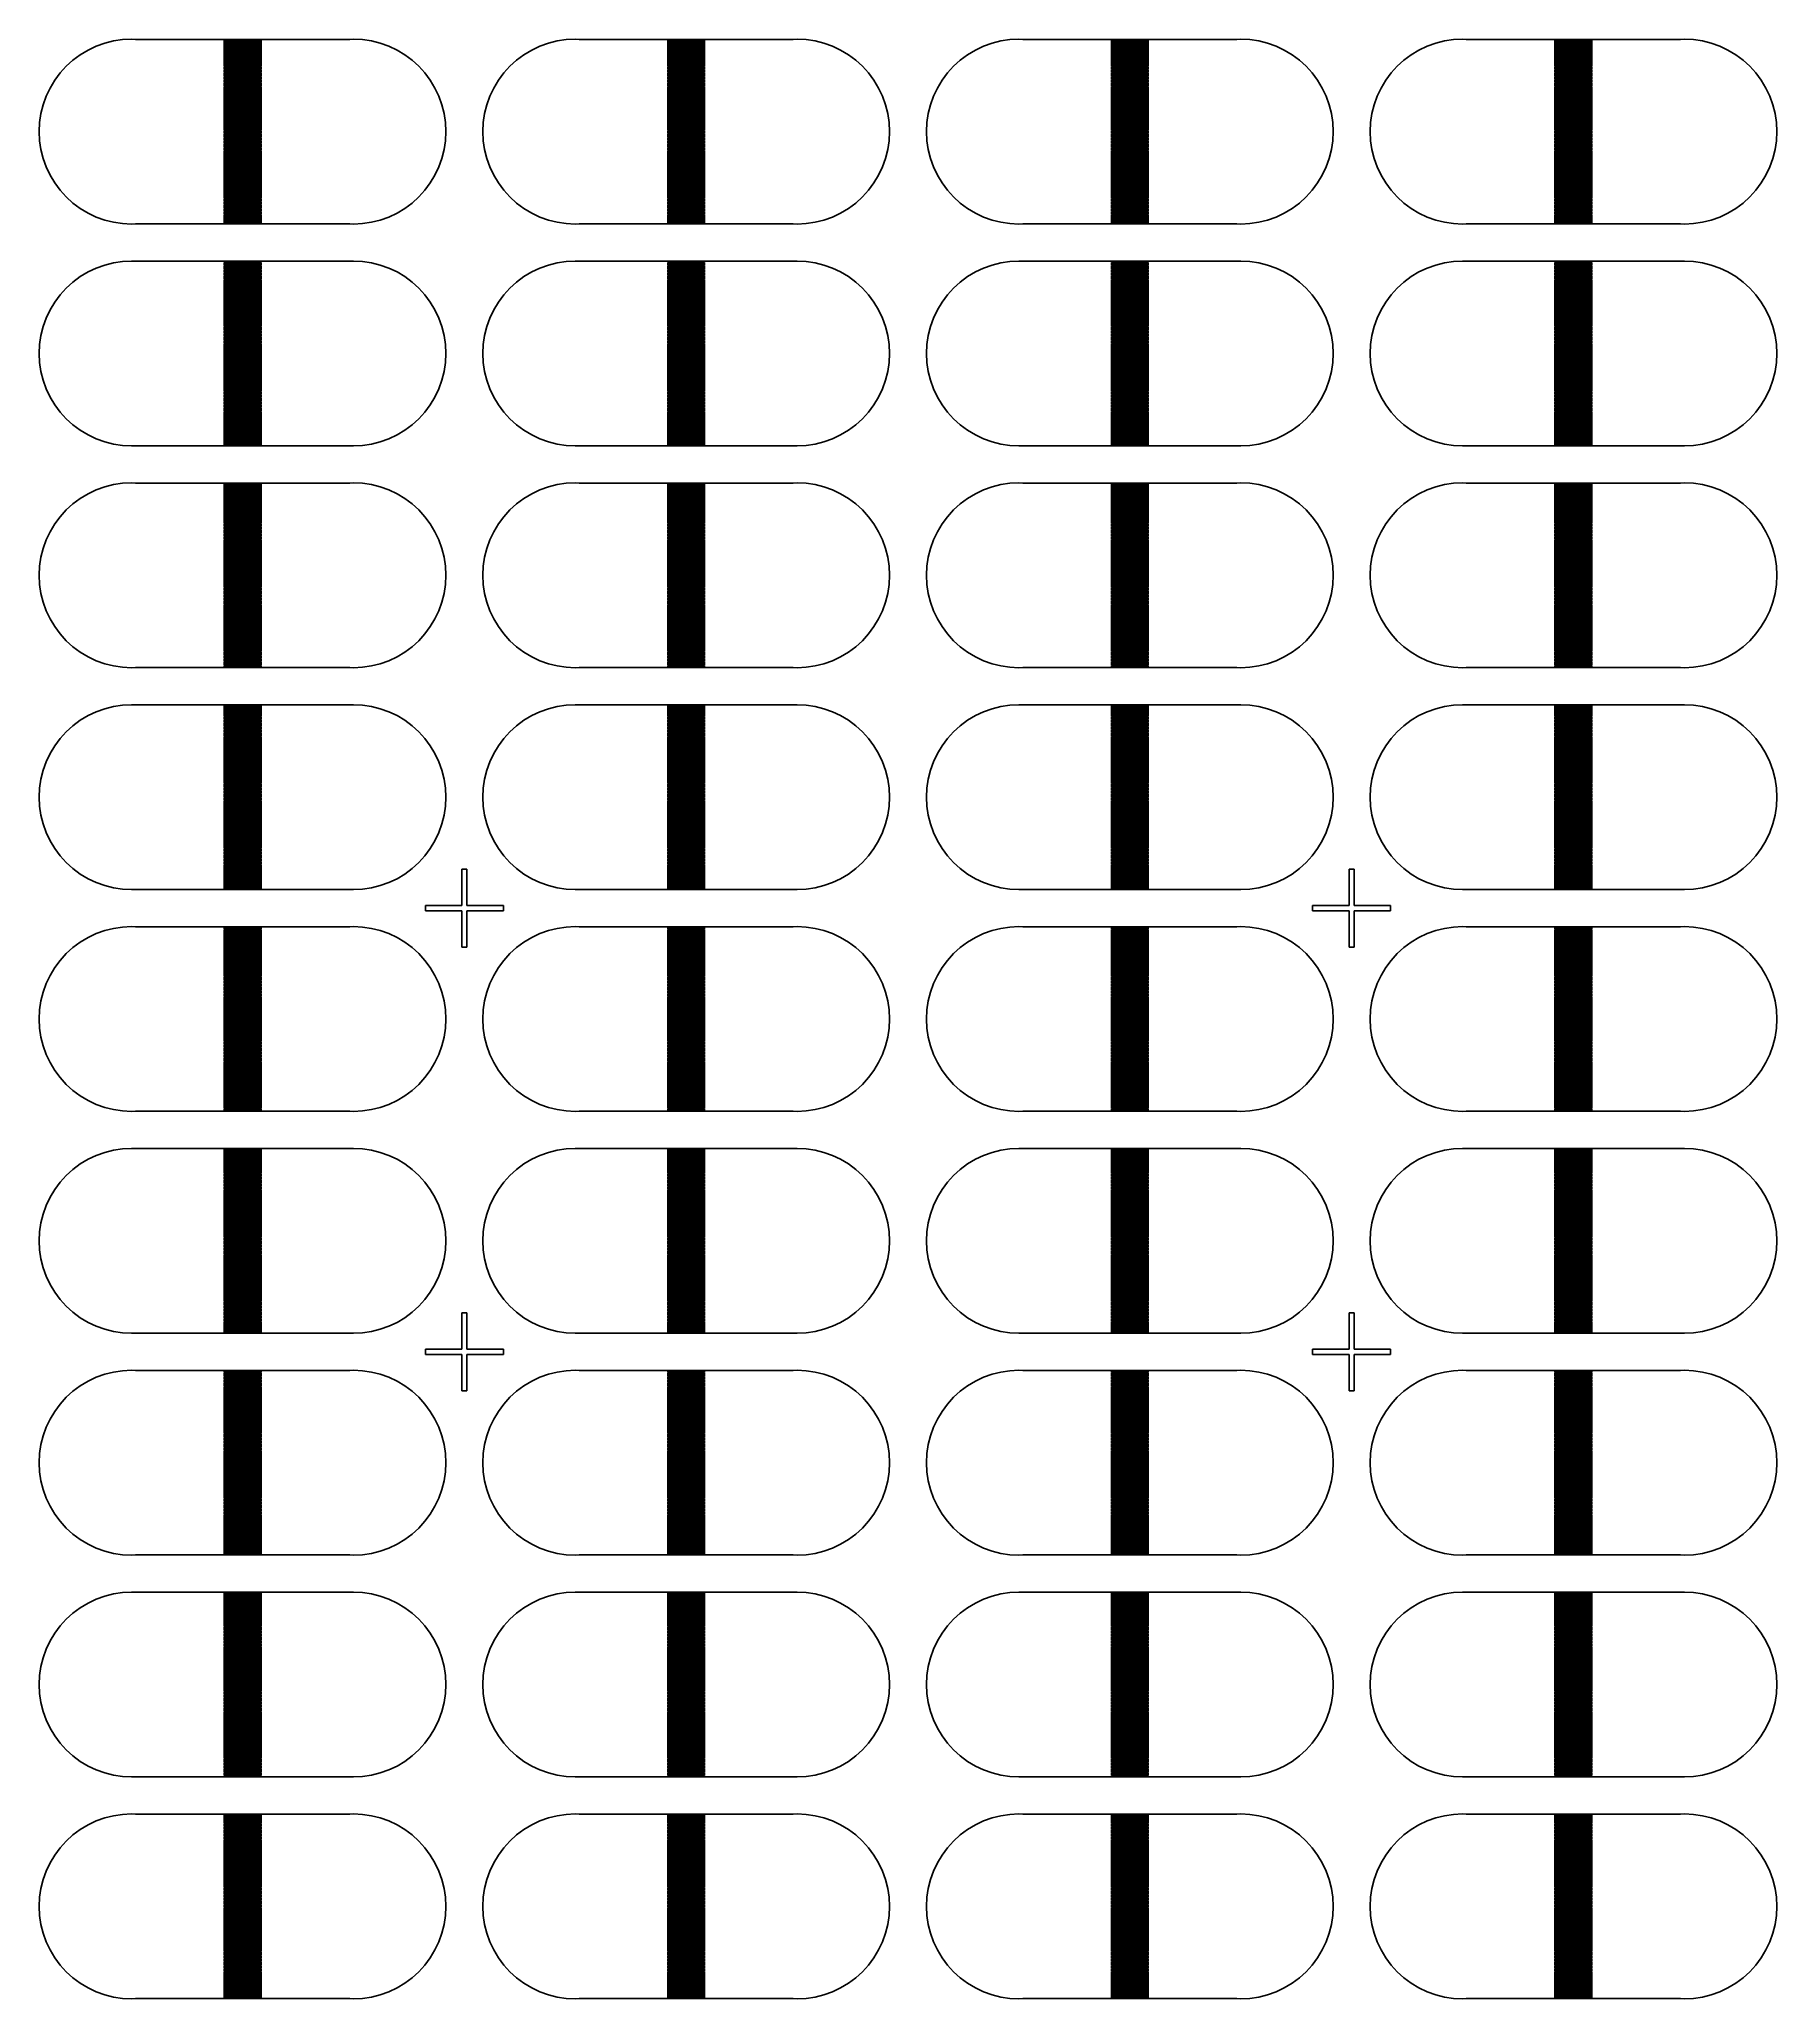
# Model space of a CAD drawing. Extents: x 0.5 to 47.5, y 0.5 to 53.5.
import ezdxf

# ---------------------------------------------------------------- set-up
doc = ezdxf.new("R2010")
doc.units = 0

msp = doc.modelspace()

# ---------------------------------------------------------------- linework, layer by layer
for p, q in [((1.61108, 53.0787), (1.41403, 52.9325)), ((1.82152, 53.2048), (1.61108, 53.0787)), ((2.0433, 53.3097), (1.82152, 53.2048)), ((2.27429, 53.3923), (2.0433, 53.3097)), ((2.51228, 53.452), (2.27429, 53.3923)), ((2.75496, 53.488), (2.51228, 53.452)), ((3, 53.5), (2.75496, 53.488)), ((3.10187, 53.495), (3, 53.5)), ((8.89813, 53.495), (3.10187, 53.495)), ((5.5, 53.465), (5.5, 53.485)), ((5.5, 53.485), (6.5, 53.485)), ((6.5, 53.465), (5.5, 53.465)), ((5.5, 53.435), (5.5, 53.455)), ((5.5, 53.455), (6.5, 53.455)), ((6.5, 53.435), (5.5, 53.435)), ((5.5, 53.405), (5.5, 53.425)), ((5.5, 53.425), (6.5, 53.425)), ((6.5, 53.405), (5.5, 53.405)), ((5.5, 53.375), (5.5, 53.395)), ((5.5, 53.395), (6.5, 53.395)), ((6.5, 53.375), (5.5, 53.375)), ((5.5, 53.345), (5.5, 53.365)), ((5.5, 53.365), (6.5, 53.365)), ((6.5, 53.345), (5.5, 53.345)), ((5.5, 53.315), (5.5, 53.335)), ((5.5, 53.335), (6.5, 53.335)), ((6.5, 53.315), (5.5, 53.315)), ((5.5, 53.285), (5.5, 53.305)), ((5.5, 53.305), (6.5, 53.305)), ((6.5, 53.285), (5.5, 53.285)), ((5.5, 53.255), (5.5, 53.275)), ((5.5, 53.275), (6.5, 53.275)), ((6.5, 53.255), (5.5, 53.255)), ((5.5, 53.225), (5.5, 53.245)), ((5.5, 53.245), (6.5, 53.245)), ((6.5, 53.225), (5.5, 53.225)), ((5.5, 53.195), (5.5, 53.215)), ((5.5, 53.215), (6.5, 53.215)), ((6.5, 53.195), (5.5, 53.195)), ((5.5, 53.165), (5.5, 53.185)), ((5.5, 53.185), (6.5, 53.185)), ((6.5, 53.165), (5.5, 53.165)), ((5.5, 53.135), (5.5, 53.155)), ((5.5, 53.155), (6.5, 53.155)), ((6.5, 53.135), (5.5, 53.135)), ((5.5, 53.105), (5.5, 53.125)), ((5.5, 53.125), (6.5, 53.125)), ((6.5, 53.105), (5.5, 53.105)), ((5.5, 53.075), (5.5, 53.095)), ((5.5, 53.095), (6.5, 53.095)), ((6.5, 53.075), (5.5, 53.075)), ((5.5, 53.045), (5.5, 53.065)), ((5.5, 53.065), (6.5, 53.065)), ((6.5, 53.045), (5.5, 53.045)), ((5.5, 53.015), (5.5, 53.035)), ((5.5, 53.035), (6.5, 53.035)), ((6.5, 53.015), (5.5, 53.015)), ((5.5, 52.985), (5.5, 53.005)), ((5.5, 53.005), (6.5, 53.005)), ((6.5, 53.485), (6.5, 53.465)), ((6.5, 53.455), (6.5, 53.435)), ((6.5, 53.425), (6.5, 53.405)), ((6.5, 53.395), (6.5, 53.375)), ((6.5, 53.365), (6.5, 53.345)), ((6.5, 53.335), (6.5, 53.315)), ((6.5, 53.305), (6.5, 53.285)), ((6.5, 53.275), (6.5, 53.255)), ((6.5, 53.245), (6.5, 53.225)), ((6.5, 53.215), (6.5, 53.195)), ((6.5, 53.185), (6.5, 53.165)), ((6.5, 53.155), (6.5, 53.135)), ((6.5, 53.125), (6.5, 53.105)), ((6.5, 53.095), (6.5, 53.075)), ((6.5, 53.065), (6.5, 53.045)), ((6.5, 53.035), (6.5, 53.015)), ((6.5, 53.005), (6.5, 52.985)), ((9, 53.5), (8.89813, 53.495)), ((9.24504, 53.488), (9, 53.5)), ((9.48772, 53.452), (9.24504, 53.488)), ((9.72571, 53.3923), (9.48772, 53.452)), ((9.9567, 53.3097), (9.72571, 53.3923)), ((10.1785, 53.2048), (9.9567, 53.3097)), ((10.3889, 53.0787), (10.1785, 53.2048)), ((10.586, 52.9325), (10.3889, 53.0787)), ((13.6111, 53.0787), (13.414, 52.9325)), ((13.8215, 53.2048), (13.6111, 53.0787)), ((14.0433, 53.3097), (13.8215, 53.2048)), ((14.2743, 53.3923), (14.0433, 53.3097)), ((14.5123, 53.452), (14.2743, 53.3923)), ((14.755, 53.488), (14.5123, 53.452)), ((15, 53.5), (14.755, 53.488)), ((15.1019, 53.495), (15, 53.5)), ((20.8981, 53.495), (15.1019, 53.495)), ((17.5, 53.465), (17.5, 53.485)), ((17.5, 53.485), (18.5, 53.485)), ((18.5, 53.465), (17.5, 53.465)), ((17.5, 53.435), (17.5, 53.455)), ((17.5, 53.455), (18.5, 53.455)), ((18.5, 53.435), (17.5, 53.435)), ((17.5, 53.405), (17.5, 53.425)), ((17.5, 53.425), (18.5, 53.425)), ((18.5, 53.405), (17.5, 53.405)), ((17.5, 53.375), (17.5, 53.395)), ((17.5, 53.395), (18.5, 53.395)), ((18.5, 53.375), (17.5, 53.375)), ((17.5, 53.345), (17.5, 53.365)), ((17.5, 53.365), (18.5, 53.365)), ((18.5, 53.345), (17.5, 53.345)), ((17.5, 53.315), (17.5, 53.335)), ((17.5, 53.335), (18.5, 53.335)), ((18.5, 53.315), (17.5, 53.315)), ((17.5, 53.285), (17.5, 53.305)), ((17.5, 53.305), (18.5, 53.305)), ((18.5, 53.285), (17.5, 53.285)), ((17.5, 53.255), (17.5, 53.275)), ((17.5, 53.275), (18.5, 53.275)), ((18.5, 53.255), (17.5, 53.255)), ((17.5, 53.225), (17.5, 53.245)), ((17.5, 53.245), (18.5, 53.245)), ((18.5, 53.225), (17.5, 53.225)), ((17.5, 53.195), (17.5, 53.215)), ((17.5, 53.215), (18.5, 53.215)), ((18.5, 53.195), (17.5, 53.195)), ((17.5, 53.165), (17.5, 53.185)), ((17.5, 53.185), (18.5, 53.185)), ((18.5, 53.165), (17.5, 53.165)), ((17.5, 53.135), (17.5, 53.155)), ((17.5, 53.155), (18.5, 53.155)), ((18.5, 53.135), (17.5, 53.135)), ((17.5, 53.105), (17.5, 53.125)), ((17.5, 53.125), (18.5, 53.125)), ((18.5, 53.105), (17.5, 53.105)), ((17.5, 53.075), (17.5, 53.095)), ((17.5, 53.095), (18.5, 53.095)), ((18.5, 53.075), (17.5, 53.075)), ((17.5, 53.045), (17.5, 53.065)), ((17.5, 53.065), (18.5, 53.065)), ((18.5, 53.045), (17.5, 53.045)), ((17.5, 53.015), (17.5, 53.035)), ((17.5, 53.035), (18.5, 53.035)), ((18.5, 53.015), (17.5, 53.015)), ((17.5, 52.985), (17.5, 53.005)), ((17.5, 53.005), (18.5, 53.005)), ((18.5, 53.485), (18.5, 53.465)), ((18.5, 53.455), (18.5, 53.435)), ((18.5, 53.425), (18.5, 53.405)), ((18.5, 53.395), (18.5, 53.375)), ((18.5, 53.365), (18.5, 53.345)), ((18.5, 53.335), (18.5, 53.315)), ((18.5, 53.305), (18.5, 53.285)), ((18.5, 53.275), (18.5, 53.255)), ((18.5, 53.245), (18.5, 53.225)), ((18.5, 53.215), (18.5, 53.195)), ((18.5, 53.185), (18.5, 53.165)), ((18.5, 53.155), (18.5, 53.135)), ((18.5, 53.125), (18.5, 53.105)), ((18.5, 53.095), (18.5, 53.075)), ((18.5, 53.065), (18.5, 53.045)), ((18.5, 53.035), (18.5, 53.015)), ((18.5, 53.005), (18.5, 52.985)), ((21, 53.5), (20.8981, 53.495)), ((21.245, 53.488), (21, 53.5)), ((21.4877, 53.452), (21.245, 53.488)), ((21.7257, 53.3923), (21.4877, 53.452)), ((21.9567, 53.3097), (21.7257, 53.3923)), ((22.1785, 53.2048), (21.9567, 53.3097)), ((22.3889, 53.0787), (22.1785, 53.2048)), ((22.586, 52.9325), (22.3889, 53.0787)), ((25.6111, 53.0787), (25.414, 52.9325)), ((25.8215, 53.2048), (25.6111, 53.0787)), ((26.0433, 53.3097), (25.8215, 53.2048)), ((26.2743, 53.3923), (26.0433, 53.3097)), ((26.5123, 53.452), (26.2743, 53.3923)), ((26.755, 53.488), (26.5123, 53.452)), ((27, 53.5), (26.755, 53.488)), ((27.1019, 53.495), (27, 53.5)), ((32.8981, 53.495), (27.1019, 53.495)), ((29.5, 53.465), (29.5, 53.485)), ((29.5, 53.485), (30.5, 53.485)), ((30.5, 53.465), (29.5, 53.465)), ((29.5, 53.435), (29.5, 53.455)), ((29.5, 53.455), (30.5, 53.455)), ((30.5, 53.435), (29.5, 53.435)), ((29.5, 53.405), (29.5, 53.425)), ((29.5, 53.425), (30.5, 53.425)), ((30.5, 53.405), (29.5, 53.405)), ((29.5, 53.375), (29.5, 53.395)), ((29.5, 53.395), (30.5, 53.395)), ((30.5, 53.375), (29.5, 53.375)), ((29.5, 53.345), (29.5, 53.365)), ((29.5, 53.365), (30.5, 53.365)), ((30.5, 53.345), (29.5, 53.345)), ((29.5, 53.315), (29.5, 53.335)), ((29.5, 53.335), (30.5, 53.335)), ((30.5, 53.315), (29.5, 53.315)), ((29.5, 53.285), (29.5, 53.305)), ((29.5, 53.305), (30.5, 53.305)), ((30.5, 53.285), (29.5, 53.285)), ((29.5, 53.255), (29.5, 53.275)), ((29.5, 53.275), (30.5, 53.275)), ((30.5, 53.255), (29.5, 53.255)), ((29.5, 53.225), (29.5, 53.245)), ((29.5, 53.245), (30.5, 53.245)), ((30.5, 53.225), (29.5, 53.225)), ((29.5, 53.195), (29.5, 53.215)), ((29.5, 53.215), (30.5, 53.215)), ((30.5, 53.195), (29.5, 53.195)), ((29.5, 53.165), (29.5, 53.185)), ((29.5, 53.185), (30.5, 53.185)), ((30.5, 53.165), (29.5, 53.165)), ((29.5, 53.135), (29.5, 53.155)), ((29.5, 53.155), (30.5, 53.155)), ((30.5, 53.135), (29.5, 53.135)), ((29.5, 53.105), (29.5, 53.125)), ((29.5, 53.125), (30.5, 53.125)), ((30.5, 53.105), (29.5, 53.105)), ((29.5, 53.075), (29.5, 53.095)), ((29.5, 53.095), (30.5, 53.095)), ((30.5, 53.075), (29.5, 53.075)), ((29.5, 53.045), (29.5, 53.065)), ((29.5, 53.065), (30.5, 53.065)), ((30.5, 53.045), (29.5, 53.045)), ((29.5, 53.015), (29.5, 53.035)), ((29.5, 53.035), (30.5, 53.035)), ((30.5, 53.015), (29.5, 53.015)), ((29.5, 52.985), (29.5, 53.005)), ((29.5, 53.005), (30.5, 53.005)), ((30.5, 53.485), (30.5, 53.465)), ((30.5, 53.455), (30.5, 53.435)), ((30.5, 53.425), (30.5, 53.405)), ((30.5, 53.395), (30.5, 53.375)), ((30.5, 53.365), (30.5, 53.345)), ((30.5, 53.335), (30.5, 53.315)), ((30.5, 53.305), (30.5, 53.285)), ((30.5, 53.275), (30.5, 53.255)), ((30.5, 53.245), (30.5, 53.225)), ((30.5, 53.215), (30.5, 53.195)), ((30.5, 53.185), (30.5, 53.165)), ((30.5, 53.155), (30.5, 53.135)), ((30.5, 53.125), (30.5, 53.105)), ((30.5, 53.095), (30.5, 53.075)), ((30.5, 53.065), (30.5, 53.045)), ((30.5, 53.035), (30.5, 53.015)), ((30.5, 53.005), (30.5, 52.985)), ((33, 53.5), (32.8981, 53.495)), ((33.245, 53.488), (33, 53.5)), ((33.4877, 53.452), (33.245, 53.488)), ((33.7257, 53.3923), (33.4877, 53.452)), ((33.9567, 53.3097), (33.7257, 53.3923)), ((34.1785, 53.2048), (33.9567, 53.3097)), ((34.3889, 53.0787), (34.1785, 53.2048)), ((34.586, 52.9325), (34.3889, 53.0787)), ((37.6111, 53.0787), (37.414, 52.9325)), ((37.8215, 53.2048), (37.6111, 53.0787)), ((38.0433, 53.3097), (37.8215, 53.2048)), ((38.2743, 53.3923), (38.0433, 53.3097)), ((38.5123, 53.452), (38.2743, 53.3923)), ((38.755, 53.488), (38.5123, 53.452)), ((39, 53.5), (38.755, 53.488)), ((39.1019, 53.495), (39, 53.5)), ((44.8981, 53.495), (39.1019, 53.495)), ((41.5, 53.465), (41.5, 53.485)), ((41.5, 53.485), (42.5, 53.485)), ((42.5, 53.465), (41.5, 53.465)), ((41.5, 53.435), (41.5, 53.455)), ((41.5, 53.455), (42.5, 53.455)), ((42.5, 53.435), (41.5, 53.435)), ((41.5, 53.405), (41.5, 53.425)), ((41.5, 53.425), (42.5, 53.425)), ((42.5, 53.405), (41.5, 53.405)), ((41.5, 53.375), (41.5, 53.395)), ((41.5, 53.395), (42.5, 53.395)), ((42.5, 53.375), (41.5, 53.375)), ((41.5, 53.345), (41.5, 53.365)), ((41.5, 53.365), (42.5, 53.365)), ((42.5, 53.345), (41.5, 53.345)), ((41.5, 53.315), (41.5, 53.335)), ((41.5, 53.335), (42.5, 53.335)), ((42.5, 53.315), (41.5, 53.315)), ((41.5, 53.285), (41.5, 53.305)), ((41.5, 53.305), (42.5, 53.305)), ((42.5, 53.285), (41.5, 53.285)), ((41.5, 53.255), (41.5, 53.275)), ((41.5, 53.275), (42.5, 53.275)), ((42.5, 53.255), (41.5, 53.255)), ((41.5, 53.225), (41.5, 53.245)), ((41.5, 53.245), (42.5, 53.245)), ((42.5, 53.225), (41.5, 53.225)), ((41.5, 53.195), (41.5, 53.215)), ((41.5, 53.215), (42.5, 53.215)), ((42.5, 53.195), (41.5, 53.195)), ((41.5, 53.165), (41.5, 53.185)), ((41.5, 53.185), (42.5, 53.185)), ((42.5, 53.165), (41.5, 53.165)), ((41.5, 53.135), (41.5, 53.155)), ((41.5, 53.155), (42.5, 53.155)), ((42.5, 53.135), (41.5, 53.135)), ((41.5, 53.105), (41.5, 53.125)), ((41.5, 53.125), (42.5, 53.125)), ((42.5, 53.105), (41.5, 53.105)), ((41.5, 53.075), (41.5, 53.095)), ((41.5, 53.095), (42.5, 53.095)), ((42.5, 53.075), (41.5, 53.075)), ((41.5, 53.045), (41.5, 53.065)), ((41.5, 53.065), (42.5, 53.065)), ((42.5, 53.045), (41.5, 53.045)), ((41.5, 53.015), (41.5, 53.035)), ((41.5, 53.035), (42.5, 53.035)), ((42.5, 53.015), (41.5, 53.015)), ((41.5, 52.985), (41.5, 53.005)), ((41.5, 53.005), (42.5, 53.005)), ((42.5, 53.485), (42.5, 53.465)), ((42.5, 53.455), (42.5, 53.435)), ((42.5, 53.425), (42.5, 53.405)), ((42.5, 53.395), (42.5, 53.375)), ((42.5, 53.365), (42.5, 53.345)), ((42.5, 53.335), (42.5, 53.315)), ((42.5, 53.305), (42.5, 53.285)), ((42.5, 53.275), (42.5, 53.255)), ((42.5, 53.245), (42.5, 53.225)), ((42.5, 53.215), (42.5, 53.195)), ((42.5, 53.185), (42.5, 53.165)), ((42.5, 53.155), (42.5, 53.135)), ((42.5, 53.125), (42.5, 53.105)), ((42.5, 53.095), (42.5, 53.075)), ((42.5, 53.065), (42.5, 53.045)), ((42.5, 53.035), (42.5, 53.015)), ((42.5, 53.005), (42.5, 52.985)), ((45, 53.5), (44.8981, 53.495)), ((45.245, 53.488), (45, 53.5)), ((45.4877, 53.452), (45.245, 53.488)), ((45.7257, 53.3923), (45.4877, 53.452)), ((45.9567, 53.3097), (45.7257, 53.3923)), ((46.1785, 53.2048), (45.9567, 53.3097)), ((46.3889, 53.0787), (46.1785, 53.2048)), ((46.586, 52.9325), (46.3889, 53.0787)), ((1.06747, 52.586), (0.92134, 52.3889)), ((1.23224, 52.7678), (1.06747, 52.586)), ((1.41403, 52.9325), (1.23224, 52.7678)), ((6.5, 52.985), (5.5, 52.985)), ((5.5, 52.955), (5.5, 52.975)), ((5.5, 52.975), (6.5, 52.975)), ((6.5, 52.955), (5.5, 52.955)), ((5.5, 52.925), (5.5, 52.945)), ((5.5, 52.945), (6.5, 52.945)), ((6.5, 52.925), (5.5, 52.925)), ((5.5, 52.895), (5.5, 52.915)), ((5.5, 52.915), (6.5, 52.915)), ((6.5, 52.895), (5.5, 52.895)), ((5.5, 52.865), (5.5, 52.885)), ((5.5, 52.885), (6.5, 52.885)), ((6.5, 52.865), (5.5, 52.865)), ((5.5, 52.835), (5.5, 52.855)), ((5.5, 52.855), (6.5, 52.855)), ((6.5, 52.835), (5.5, 52.835)), ((5.5, 52.805), (5.5, 52.825)), ((5.5, 52.825), (6.5, 52.825)), ((6.5, 52.805), (5.5, 52.805)), ((5.5, 52.775), (5.5, 52.795)), ((5.5, 52.795), (6.5, 52.795)), ((6.5, 52.775), (5.5, 52.775)), ((5.5, 52.745), (5.5, 52.765)), ((5.5, 52.765), (6.5, 52.765)), ((6.5, 52.745), (5.5, 52.745)), ((5.5, 52.715), (5.5, 52.735)), ((5.5, 52.735), (6.5, 52.735)), ((6.5, 52.715), (5.5, 52.715)), ((5.5, 52.685), (5.5, 52.705)), ((5.5, 52.705), (6.5, 52.705)), ((6.5, 52.685), (5.5, 52.685)), ((5.5, 52.655), (5.5, 52.675)), ((5.5, 52.675), (6.5, 52.675)), ((6.5, 52.655), (5.5, 52.655)), ((5.5, 52.625), (5.5, 52.645)), ((5.5, 52.645), (6.5, 52.645)), ((6.5, 52.625), (5.5, 52.625)), ((5.5, 52.595), (5.5, 52.615)), ((5.5, 52.615), (6.5, 52.615)), ((6.5, 52.595), (5.5, 52.595)), ((5.5, 52.565), (5.5, 52.585)), ((5.5, 52.585), (6.5, 52.585)), ((6.5, 52.565), (5.5, 52.565)), ((5.5, 52.535), (5.5, 52.555)), ((5.5, 52.555), (6.5, 52.555)), ((6.5, 52.535), (5.5, 52.535)), ((5.5, 52.505), (5.5, 52.525)), ((5.5, 52.525), (6.5, 52.525)), ((6.5, 52.505), (5.5, 52.505)), ((5.5, 52.475), (5.5, 52.495)), ((5.5, 52.495), (6.5, 52.495)), ((6.5, 52.475), (5.5, 52.475)), ((6.5, 52.975), (6.5, 52.955)), ((6.5, 52.945), (6.5, 52.925)), ((6.5, 52.915), (6.5, 52.895)), ((6.5, 52.885), (6.5, 52.865)), ((6.5, 52.855), (6.5, 52.835)), ((6.5, 52.825), (6.5, 52.805)), ((6.5, 52.795), (6.5, 52.775)), ((6.5, 52.765), (6.5, 52.745)), ((6.5, 52.735), (6.5, 52.715)), ((6.5, 52.705), (6.5, 52.685)), ((6.5, 52.675), (6.5, 52.655)), ((6.5, 52.645), (6.5, 52.625)), ((6.5, 52.615), (6.5, 52.595)), ((6.5, 52.585), (6.5, 52.565)), ((6.5, 52.555), (6.5, 52.535)), ((6.5, 52.525), (6.5, 52.505)), ((6.5, 52.495), (6.5, 52.475)), ((10.7678, 52.7678), (10.586, 52.9325)), ((10.9325, 52.586), (10.7678, 52.7678)), ((11.0787, 52.3889), (10.9325, 52.586)), ((13.0675, 52.586), (12.9213, 52.3889)), ((13.2322, 52.7678), (13.0675, 52.586)), ((13.414, 52.9325), (13.2322, 52.7678)), ((18.5, 52.985), (17.5, 52.985)), ((17.5, 52.955), (17.5, 52.975)), ((17.5, 52.975), (18.5, 52.975)), ((18.5, 52.955), (17.5, 52.955)), ((17.5, 52.925), (17.5, 52.945)), ((17.5, 52.945), (18.5, 52.945)), ((18.5, 52.925), (17.5, 52.925)), ((17.5, 52.895), (17.5, 52.915)), ((17.5, 52.915), (18.5, 52.915)), ((18.5, 52.895), (17.5, 52.895)), ((17.5, 52.865), (17.5, 52.885)), ((17.5, 52.885), (18.5, 52.885)), ((18.5, 52.865), (17.5, 52.865)), ((17.5, 52.835), (17.5, 52.855)), ((17.5, 52.855), (18.5, 52.855)), ((18.5, 52.835), (17.5, 52.835)), ((17.5, 52.805), (17.5, 52.825)), ((17.5, 52.825), (18.5, 52.825)), ((18.5, 52.805), (17.5, 52.805)), ((17.5, 52.775), (17.5, 52.795)), ((17.5, 52.795), (18.5, 52.795)), ((18.5, 52.775), (17.5, 52.775)), ((17.5, 52.745), (17.5, 52.765)), ((17.5, 52.765), (18.5, 52.765)), ((18.5, 52.745), (17.5, 52.745)), ((17.5, 52.715), (17.5, 52.735)), ((17.5, 52.735), (18.5, 52.735)), ((18.5, 52.715), (17.5, 52.715)), ((17.5, 52.685), (17.5, 52.705)), ((17.5, 52.705), (18.5, 52.705)), ((18.5, 52.685), (17.5, 52.685)), ((17.5, 52.655), (17.5, 52.675)), ((17.5, 52.675), (18.5, 52.675)), ((18.5, 52.655), (17.5, 52.655)), ((17.5, 52.625), (17.5, 52.645)), ((17.5, 52.645), (18.5, 52.645)), ((18.5, 52.625), (17.5, 52.625)), ((17.5, 52.595), (17.5, 52.615)), ((17.5, 52.615), (18.5, 52.615)), ((18.5, 52.595), (17.5, 52.595)), ((17.5, 52.565), (17.5, 52.585)), ((17.5, 52.585), (18.5, 52.585)), ((18.5, 52.565), (17.5, 52.565)), ((17.5, 52.535), (17.5, 52.555)), ((17.5, 52.555), (18.5, 52.555)), ((18.5, 52.535), (17.5, 52.535)), ((17.5, 52.505), (17.5, 52.525)), ((17.5, 52.525), (18.5, 52.525)), ((18.5, 52.505), (17.5, 52.505)), ((17.5, 52.475), (17.5, 52.495)), ((17.5, 52.495), (18.5, 52.495)), ((18.5, 52.475), (17.5, 52.475)), ((18.5, 52.975), (18.5, 52.955)), ((18.5, 52.945), (18.5, 52.925)), ((18.5, 52.915), (18.5, 52.895)), ((18.5, 52.885), (18.5, 52.865)), ((18.5, 52.855), (18.5, 52.835)), ((18.5, 52.825), (18.5, 52.805)), ((18.5, 52.795), (18.5, 52.775)), ((18.5, 52.765), (18.5, 52.745)), ((18.5, 52.735), (18.5, 52.715)), ((18.5, 52.705), (18.5, 52.685)), ((18.5, 52.675), (18.5, 52.655)), ((18.5, 52.645), (18.5, 52.625)), ((18.5, 52.615), (18.5, 52.595)), ((18.5, 52.585), (18.5, 52.565)), ((18.5, 52.555), (18.5, 52.535)), ((18.5, 52.525), (18.5, 52.505)), ((18.5, 52.495), (18.5, 52.475)), ((22.7678, 52.7678), (22.586, 52.9325)), ((22.9325, 52.586), (22.7678, 52.7678)), ((23.0787, 52.3889), (22.9325, 52.586)), ((25.0675, 52.586), (24.9213, 52.3889)), ((25.2322, 52.7678), (25.0675, 52.586)), ((25.414, 52.9325), (25.2322, 52.7678)), ((30.5, 52.985), (29.5, 52.985)), ((29.5, 52.955), (29.5, 52.975)), ((29.5, 52.975), (30.5, 52.975)), ((30.5, 52.955), (29.5, 52.955)), ((29.5, 52.925), (29.5, 52.945)), ((29.5, 52.945), (30.5, 52.945)), ((30.5, 52.925), (29.5, 52.925)), ((29.5, 52.895), (29.5, 52.915)), ((29.5, 52.915), (30.5, 52.915)), ((30.5, 52.895), (29.5, 52.895)), ((29.5, 52.865), (29.5, 52.885)), ((29.5, 52.885), (30.5, 52.885)), ((30.5, 52.865), (29.5, 52.865)), ((29.5, 52.835), (29.5, 52.855)), ((29.5, 52.855), (30.5, 52.855)), ((30.5, 52.835), (29.5, 52.835)), ((29.5, 52.805), (29.5, 52.825)), ((29.5, 52.825), (30.5, 52.825)), ((30.5, 52.805), (29.5, 52.805)), ((29.5, 52.775), (29.5, 52.795)), ((29.5, 52.795), (30.5, 52.795)), ((30.5, 52.775), (29.5, 52.775)), ((29.5, 52.745), (29.5, 52.765)), ((29.5, 52.765), (30.5, 52.765)), ((30.5, 52.745), (29.5, 52.745)), ((29.5, 52.715), (29.5, 52.735)), ((29.5, 52.735), (30.5, 52.735)), ((30.5, 52.715), (29.5, 52.715)), ((29.5, 52.685), (29.5, 52.705)), ((29.5, 52.705), (30.5, 52.705)), ((30.5, 52.685), (29.5, 52.685)), ((29.5, 52.655), (29.5, 52.675)), ((29.5, 52.675), (30.5, 52.675)), ((30.5, 52.655), (29.5, 52.655)), ((29.5, 52.625), (29.5, 52.645)), ((29.5, 52.645), (30.5, 52.645)), ((30.5, 52.625), (29.5, 52.625)), ((29.5, 52.595), (29.5, 52.615)), ((29.5, 52.615), (30.5, 52.615)), ((30.5, 52.595), (29.5, 52.595)), ((29.5, 52.565), (29.5, 52.585)), ((29.5, 52.585), (30.5, 52.585)), ((30.5, 52.565), (29.5, 52.565)), ((29.5, 52.535), (29.5, 52.555)), ((29.5, 52.555), (30.5, 52.555)), ((30.5, 52.535), (29.5, 52.535)), ((29.5, 52.505), (29.5, 52.525)), ((29.5, 52.525), (30.5, 52.525)), ((30.5, 52.505), (29.5, 52.505)), ((29.5, 52.475), (29.5, 52.495)), ((29.5, 52.495), (30.5, 52.495)), ((30.5, 52.475), (29.5, 52.475)), ((30.5, 52.975), (30.5, 52.955)), ((30.5, 52.945), (30.5, 52.925)), ((30.5, 52.915), (30.5, 52.895)), ((30.5, 52.885), (30.5, 52.865)), ((30.5, 52.855), (30.5, 52.835)), ((30.5, 52.825), (30.5, 52.805)), ((30.5, 52.795), (30.5, 52.775)), ((30.5, 52.765), (30.5, 52.745)), ((30.5, 52.735), (30.5, 52.715)), ((30.5, 52.705), (30.5, 52.685)), ((30.5, 52.675), (30.5, 52.655)), ((30.5, 52.645), (30.5, 52.625)), ((30.5, 52.615), (30.5, 52.595)), ((30.5, 52.585), (30.5, 52.565)), ((30.5, 52.555), (30.5, 52.535)), ((30.5, 52.525), (30.5, 52.505)), ((30.5, 52.495), (30.5, 52.475)), ((34.7678, 52.7678), (34.586, 52.9325)), ((34.9325, 52.586), (34.7678, 52.7678)), ((35.0787, 52.3889), (34.9325, 52.586)), ((37.0675, 52.586), (36.9213, 52.3889)), ((37.2322, 52.7678), (37.0675, 52.586)), ((37.414, 52.9325), (37.2322, 52.7678)), ((42.5, 52.985), (41.5, 52.985)), ((41.5, 52.955), (41.5, 52.975)), ((41.5, 52.975), (42.5, 52.975)), ((42.5, 52.955), (41.5, 52.955)), ((41.5, 52.925), (41.5, 52.945)), ((41.5, 52.945), (42.5, 52.945)), ((42.5, 52.925), (41.5, 52.925)), ((41.5, 52.895), (41.5, 52.915)), ((41.5, 52.915), (42.5, 52.915)), ((42.5, 52.895), (41.5, 52.895)), ((41.5, 52.865), (41.5, 52.885)), ((41.5, 52.885), (42.5, 52.885)), ((42.5, 52.865), (41.5, 52.865)), ((41.5, 52.835), (41.5, 52.855)), ((41.5, 52.855), (42.5, 52.855)), ((42.5, 52.835), (41.5, 52.835)), ((41.5, 52.805), (41.5, 52.825)), ((41.5, 52.825), (42.5, 52.825)), ((42.5, 52.805), (41.5, 52.805)), ((41.5, 52.775), (41.5, 52.795)), ((41.5, 52.795), (42.5, 52.795)), ((42.5, 52.775), (41.5, 52.775)), ((41.5, 52.745), (41.5, 52.765)), ((41.5, 52.765), (42.5, 52.765)), ((42.5, 52.745), (41.5, 52.745)), ((41.5, 52.715), (41.5, 52.735)), ((41.5, 52.735), (42.5, 52.735)), ((42.5, 52.715), (41.5, 52.715)), ((41.5, 52.685), (41.5, 52.705)), ((41.5, 52.705), (42.5, 52.705)), ((42.5, 52.685), (41.5, 52.685)), ((41.5, 52.655), (41.5, 52.675)), ((41.5, 52.675), (42.5, 52.675)), ((42.5, 52.655), (41.5, 52.655)), ((41.5, 52.625), (41.5, 52.645)), ((41.5, 52.645), (42.5, 52.645)), ((42.5, 52.625), (41.5, 52.625)), ((41.5, 52.595), (41.5, 52.615)), ((41.5, 52.615), (42.5, 52.615)), ((42.5, 52.595), (41.5, 52.595)), ((41.5, 52.565), (41.5, 52.585)), ((41.5, 52.585), (42.5, 52.585)), ((42.5, 52.565), (41.5, 52.565)), ((41.5, 52.535), (41.5, 52.555)), ((41.5, 52.555), (42.5, 52.555)), ((42.5, 52.535), (41.5, 52.535)), ((41.5, 52.505), (41.5, 52.525)), ((41.5, 52.525), (42.5, 52.525)), ((42.5, 52.505), (41.5, 52.505)), ((41.5, 52.475), (41.5, 52.495)), ((41.5, 52.495), (42.5, 52.495)), ((42.5, 52.475), (41.5, 52.475)), ((42.5, 52.975), (42.5, 52.955)), ((42.5, 52.945), (42.5, 52.925)), ((42.5, 52.915), (42.5, 52.895)), ((42.5, 52.885), (42.5, 52.865)), ((42.5, 52.855), (42.5, 52.835)), ((42.5, 52.825), (42.5, 52.805)), ((42.5, 52.795), (42.5, 52.775)), ((42.5, 52.765), (42.5, 52.745)), ((42.5, 52.735), (42.5, 52.715)), ((42.5, 52.705), (42.5, 52.685)), ((42.5, 52.675), (42.5, 52.655)), ((42.5, 52.645), (42.5, 52.625)), ((42.5, 52.615), (42.5, 52.595)), ((42.5, 52.585), (42.5, 52.565)), ((42.5, 52.555), (42.5, 52.535)), ((42.5, 52.525), (42.5, 52.505)), ((42.5, 52.495), (42.5, 52.475)), ((46.7678, 52.7678), (46.586, 52.9325)), ((46.9325, 52.586), (46.7678, 52.7678)), ((47.0787, 52.3889), (46.9325, 52.586)), ((0.69031, 51.9567), (0.60765, 51.7257)), ((0.79521, 52.1785), (0.69031, 51.9567)), ((0.92134, 52.3889), (0.79521, 52.1785)), ((5.5, 52.445), (5.5, 52.465)), ((5.5, 52.465), (6.5, 52.465)), ((6.5, 52.445), (5.5, 52.445)), ((5.5, 52.415), (5.5, 52.435)), ((5.5, 52.435), (6.5, 52.435)), ((6.5, 52.415), (5.5, 52.415)), ((5.5, 52.385), (5.5, 52.405)), ((5.5, 52.405), (6.5, 52.405)), ((6.5, 52.385), (5.5, 52.385)), ((5.5, 52.355), (5.5, 52.375)), ((5.5, 52.375), (6.5, 52.375)), ((6.5, 52.355), (5.5, 52.355)), ((5.5, 52.325), (5.5, 52.345)), ((5.5, 52.345), (6.5, 52.345)), ((6.5, 52.325), (5.5, 52.325)), ((5.5, 52.295), (5.5, 52.315)), ((5.5, 52.315), (6.5, 52.315)), ((6.5, 52.295), (5.5, 52.295)), ((5.5, 52.265), (5.5, 52.285)), ((5.5, 52.285), (6.5, 52.285)), ((6.5, 52.265), (5.5, 52.265)), ((5.5, 52.235), (5.5, 52.255)), ((5.5, 52.255), (6.5, 52.255)), ((6.5, 52.235), (5.5, 52.235)), ((5.5, 52.205), (5.5, 52.225)), ((5.5, 52.225), (6.5, 52.225)), ((6.5, 52.205), (5.5, 52.205)), ((5.5, 52.175), (5.5, 52.195)), ((5.5, 52.195), (6.5, 52.195)), ((6.5, 52.175), (5.5, 52.175)), ((5.5, 52.145), (5.5, 52.165)), ((5.5, 52.165), (6.5, 52.165)), ((6.5, 52.145), (5.5, 52.145)), ((5.5, 52.115), (5.5, 52.135)), ((5.5, 52.135), (6.5, 52.135)), ((6.5, 52.115), (5.5, 52.115)), ((5.5, 52.085), (5.5, 52.105)), ((5.5, 52.105), (6.5, 52.105)), ((6.5, 52.085), (5.5, 52.085)), ((5.5, 52.055), (5.5, 52.075)), ((5.5, 52.075), (6.5, 52.075)), ((6.5, 52.055), (5.5, 52.055)), ((5.5, 52.025), (5.5, 52.045)), ((5.5, 52.045), (6.5, 52.045)), ((6.5, 52.025), (5.5, 52.025)), ((5.5, 51.995), (5.5, 52.015)), ((5.5, 52.015), (6.5, 52.015)), ((6.5, 51.995), (5.5, 51.995)), ((5.5, 51.965), (5.5, 51.985)), ((5.5, 51.985), (6.5, 51.985)), ((6.5, 51.965), (5.5, 51.965)), ((5.5, 51.935), (5.5, 51.955)), ((5.5, 51.955), (6.5, 51.955)), ((6.5, 52.465), (6.5, 52.445)), ((6.5, 52.435), (6.5, 52.415)), ((6.5, 52.405), (6.5, 52.385)), ((6.5, 52.375), (6.5, 52.355)), ((6.5, 52.345), (6.5, 52.325)), ((6.5, 52.315), (6.5, 52.295)), ((6.5, 52.285), (6.5, 52.265)), ((6.5, 52.255), (6.5, 52.235)), ((6.5, 52.225), (6.5, 52.205)), ((6.5, 52.195), (6.5, 52.175)), ((6.5, 52.165), (6.5, 52.145)), ((6.5, 52.135), (6.5, 52.115)), ((6.5, 52.105), (6.5, 52.085)), ((6.5, 52.075), (6.5, 52.055)), ((6.5, 52.045), (6.5, 52.025)), ((6.5, 52.015), (6.5, 51.995)), ((6.5, 51.985), (6.5, 51.965)), ((6.5, 51.955), (6.5, 51.935)), ((11.2048, 52.1785), (11.0787, 52.3889)), ((11.3097, 51.9567), (11.2048, 52.1785)), ((11.3923, 51.7257), (11.3097, 51.9567)), ((12.6903, 51.9567), (12.6077, 51.7257)), ((12.7952, 52.1785), (12.6903, 51.9567)), ((12.9213, 52.3889), (12.7952, 52.1785)), ((17.5, 52.445), (17.5, 52.465)), ((17.5, 52.465), (18.5, 52.465)), ((18.5, 52.445), (17.5, 52.445)), ((17.5, 52.415), (17.5, 52.435)), ((17.5, 52.435), (18.5, 52.435)), ((18.5, 52.415), (17.5, 52.415)), ((17.5, 52.385), (17.5, 52.405)), ((17.5, 52.405), (18.5, 52.405)), ((18.5, 52.385), (17.5, 52.385)), ((17.5, 52.355), (17.5, 52.375)), ((17.5, 52.375), (18.5, 52.375)), ((18.5, 52.355), (17.5, 52.355)), ((17.5, 52.325), (17.5, 52.345)), ((17.5, 52.345), (18.5, 52.345)), ((18.5, 52.325), (17.5, 52.325)), ((17.5, 52.295), (17.5, 52.315)), ((17.5, 52.315), (18.5, 52.315)), ((18.5, 52.295), (17.5, 52.295)), ((17.5, 52.265), (17.5, 52.285)), ((17.5, 52.285), (18.5, 52.285)), ((18.5, 52.265), (17.5, 52.265)), ((17.5, 52.235), (17.5, 52.255)), ((17.5, 52.255), (18.5, 52.255)), ((18.5, 52.235), (17.5, 52.235)), ((17.5, 52.205), (17.5, 52.225)), ((17.5, 52.225), (18.5, 52.225)), ((18.5, 52.205), (17.5, 52.205)), ((17.5, 52.175), (17.5, 52.195)), ((17.5, 52.195), (18.5, 52.195)), ((18.5, 52.175), (17.5, 52.175)), ((17.5, 52.145), (17.5, 52.165)), ((17.5, 52.165), (18.5, 52.165)), ((18.5, 52.145), (17.5, 52.145)), ((17.5, 52.115), (17.5, 52.135)), ((17.5, 52.135), (18.5, 52.135)), ((18.5, 52.115), (17.5, 52.115)), ((17.5, 52.085), (17.5, 52.105)), ((17.5, 52.105), (18.5, 52.105)), ((18.5, 52.085), (17.5, 52.085)), ((17.5, 52.055), (17.5, 52.075)), ((17.5, 52.075), (18.5, 52.075)), ((18.5, 52.055), (17.5, 52.055)), ((17.5, 52.025), (17.5, 52.045)), ((17.5, 52.045), (18.5, 52.045)), ((18.5, 52.025), (17.5, 52.025)), ((17.5, 51.995), (17.5, 52.015)), ((17.5, 52.015), (18.5, 52.015)), ((18.5, 51.995), (17.5, 51.995)), ((17.5, 51.965), (17.5, 51.985)), ((17.5, 51.985), (18.5, 51.985)), ((18.5, 51.965), (17.5, 51.965)), ((17.5, 51.935), (17.5, 51.955)), ((17.5, 51.955), (18.5, 51.955)), ((18.5, 52.465), (18.5, 52.445)), ((18.5, 52.435), (18.5, 52.415)), ((18.5, 52.405), (18.5, 52.385)), ((18.5, 52.375), (18.5, 52.355)), ((18.5, 52.345), (18.5, 52.325)), ((18.5, 52.315), (18.5, 52.295)), ((18.5, 52.285), (18.5, 52.265)), ((18.5, 52.255), (18.5, 52.235)), ((18.5, 52.225), (18.5, 52.205)), ((18.5, 52.195), (18.5, 52.175)), ((18.5, 52.165), (18.5, 52.145)), ((18.5, 52.135), (18.5, 52.115)), ((18.5, 52.105), (18.5, 52.085)), ((18.5, 52.075), (18.5, 52.055)), ((18.5, 52.045), (18.5, 52.025)), ((18.5, 52.015), (18.5, 51.995)), ((18.5, 51.985), (18.5, 51.965)), ((18.5, 51.955), (18.5, 51.935)), ((23.2048, 52.1785), (23.0787, 52.3889)), ((23.3097, 51.9567), (23.2048, 52.1785)), ((23.3923, 51.7257), (23.3097, 51.9567)), ((24.6903, 51.9567), (24.6077, 51.7257)), ((24.7952, 52.1785), (24.6903, 51.9567)), ((24.9213, 52.3889), (24.7952, 52.1785)), ((29.5, 52.445), (29.5, 52.465)), ((29.5, 52.465), (30.5, 52.465)), ((30.5, 52.445), (29.5, 52.445)), ((29.5, 52.415), (29.5, 52.435)), ((29.5, 52.435), (30.5, 52.435)), ((30.5, 52.415), (29.5, 52.415)), ((29.5, 52.385), (29.5, 52.405)), ((29.5, 52.405), (30.5, 52.405)), ((30.5, 52.385), (29.5, 52.385)), ((29.5, 52.355), (29.5, 52.375)), ((29.5, 52.375), (30.5, 52.375)), ((30.5, 52.355), (29.5, 52.355)), ((29.5, 52.325), (29.5, 52.345)), ((29.5, 52.345), (30.5, 52.345)), ((30.5, 52.325), (29.5, 52.325)), ((29.5, 52.295), (29.5, 52.315)), ((29.5, 52.315), (30.5, 52.315)), ((30.5, 52.295), (29.5, 52.295)), ((29.5, 52.265), (29.5, 52.285)), ((29.5, 52.285), (30.5, 52.285)), ((30.5, 52.265), (29.5, 52.265)), ((29.5, 52.235), (29.5, 52.255)), ((29.5, 52.255), (30.5, 52.255)), ((30.5, 52.235), (29.5, 52.235)), ((29.5, 52.205), (29.5, 52.225)), ((29.5, 52.225), (30.5, 52.225)), ((30.5, 52.205), (29.5, 52.205)), ((29.5, 52.175), (29.5, 52.195)), ((29.5, 52.195), (30.5, 52.195)), ((30.5, 52.175), (29.5, 52.175)), ((29.5, 52.145), (29.5, 52.165)), ((29.5, 52.165), (30.5, 52.165)), ((30.5, 52.145), (29.5, 52.145)), ((29.5, 52.115), (29.5, 52.135)), ((29.5, 52.135), (30.5, 52.135)), ((30.5, 52.115), (29.5, 52.115)), ((29.5, 52.085), (29.5, 52.105)), ((29.5, 52.105), (30.5, 52.105)), ((30.5, 52.085), (29.5, 52.085)), ((29.5, 52.055), (29.5, 52.075)), ((29.5, 52.075), (30.5, 52.075)), ((30.5, 52.055), (29.5, 52.055)), ((29.5, 52.025), (29.5, 52.045)), ((29.5, 52.045), (30.5, 52.045)), ((30.5, 52.025), (29.5, 52.025)), ((29.5, 51.995), (29.5, 52.015)), ((29.5, 52.015), (30.5, 52.015)), ((30.5, 51.995), (29.5, 51.995)), ((29.5, 51.965), (29.5, 51.985)), ((29.5, 51.985), (30.5, 51.985)), ((30.5, 51.965), (29.5, 51.965)), ((29.5, 51.935), (29.5, 51.955)), ((29.5, 51.955), (30.5, 51.955)), ((30.5, 52.465), (30.5, 52.445)), ((30.5, 52.435), (30.5, 52.415)), ((30.5, 52.405), (30.5, 52.385)), ((30.5, 52.375), (30.5, 52.355)), ((30.5, 52.345), (30.5, 52.325)), ((30.5, 52.315), (30.5, 52.295)), ((30.5, 52.285), (30.5, 52.265)), ((30.5, 52.255), (30.5, 52.235)), ((30.5, 52.225), (30.5, 52.205)), ((30.5, 52.195), (30.5, 52.175)), ((30.5, 52.165), (30.5, 52.145)), ((30.5, 52.135), (30.5, 52.115)), ((30.5, 52.105), (30.5, 52.085)), ((30.5, 52.075), (30.5, 52.055)), ((30.5, 52.045), (30.5, 52.025)), ((30.5, 52.015), (30.5, 51.995)), ((30.5, 51.985), (30.5, 51.965)), ((30.5, 51.955), (30.5, 51.935)), ((35.2048, 52.1785), (35.0787, 52.3889)), ((35.3097, 51.9567), (35.2048, 52.1785)), ((35.3923, 51.7257), (35.3097, 51.9567)), ((36.6903, 51.9567), (36.6077, 51.7257)), ((36.7952, 52.1785), (36.6903, 51.9567)), ((36.9213, 52.3889), (36.7952, 52.1785)), ((41.5, 52.445), (41.5, 52.465)), ((41.5, 52.465), (42.5, 52.465)), ((42.5, 52.445), (41.5, 52.445)), ((41.5, 52.415), (41.5, 52.435)), ((41.5, 52.435), (42.5, 52.435)), ((42.5, 52.415), (41.5, 52.415)), ((41.5, 52.385), (41.5, 52.405)), ((41.5, 52.405), (42.5, 52.405)), ((42.5, 52.385), (41.5, 52.385)), ((41.5, 52.355), (41.5, 52.375)), ((41.5, 52.375), (42.5, 52.375)), ((42.5, 52.355), (41.5, 52.355)), ((41.5, 52.325), (41.5, 52.345)), ((41.5, 52.345), (42.5, 52.345)), ((42.5, 52.325), (41.5, 52.325)), ((41.5, 52.295), (41.5, 52.315)), ((41.5, 52.315), (42.5, 52.315)), ((42.5, 52.295), (41.5, 52.295)), ((41.5, 52.265), (41.5, 52.285)), ((41.5, 52.285), (42.5, 52.285)), ((42.5, 52.265), (41.5, 52.265)), ((41.5, 52.235), (41.5, 52.255)), ((41.5, 52.255), (42.5, 52.255)), ((42.5, 52.235), (41.5, 52.235)), ((41.5, 52.205), (41.5, 52.225)), ((41.5, 52.225), (42.5, 52.225)), ((42.5, 52.205), (41.5, 52.205)), ((41.5, 52.175), (41.5, 52.195)), ((41.5, 52.195), (42.5, 52.195)), ((42.5, 52.175), (41.5, 52.175)), ((41.5, 52.145), (41.5, 52.165)), ((41.5, 52.165), (42.5, 52.165)), ((42.5, 52.145), (41.5, 52.145)), ((41.5, 52.115), (41.5, 52.135)), ((41.5, 52.135), (42.5, 52.135)), ((42.5, 52.115), (41.5, 52.115)), ((41.5, 52.085), (41.5, 52.105)), ((41.5, 52.105), (42.5, 52.105)), ((42.5, 52.085), (41.5, 52.085)), ((41.5, 52.055), (41.5, 52.075)), ((41.5, 52.075), (42.5, 52.075)), ((42.5, 52.055), (41.5, 52.055)), ((41.5, 52.025), (41.5, 52.045)), ((41.5, 52.045), (42.5, 52.045)), ((42.5, 52.025), (41.5, 52.025)), ((41.5, 51.995), (41.5, 52.015)), ((41.5, 52.015), (42.5, 52.015)), ((42.5, 51.995), (41.5, 51.995)), ((41.5, 51.965), (41.5, 51.985)), ((41.5, 51.985), (42.5, 51.985)), ((42.5, 51.965), (41.5, 51.965)), ((41.5, 51.935), (41.5, 51.955)), ((41.5, 51.955), (42.5, 51.955)), ((42.5, 52.465), (42.5, 52.445)), ((42.5, 52.435), (42.5, 52.415)), ((42.5, 52.405), (42.5, 52.385)), ((42.5, 52.375), (42.5, 52.355)), ((42.5, 52.345), (42.5, 52.325)), ((42.5, 52.315), (42.5, 52.295)), ((42.5, 52.285), (42.5, 52.265)), ((42.5, 52.255), (42.5, 52.235)), ((42.5, 52.225), (42.5, 52.205)), ((42.5, 52.195), (42.5, 52.175)), ((42.5, 52.165), (42.5, 52.145)), ((42.5, 52.135), (42.5, 52.115)), ((42.5, 52.105), (42.5, 52.085)), ((42.5, 52.075), (42.5, 52.055)), ((42.5, 52.045), (42.5, 52.025)), ((42.5, 52.015), (42.5, 51.995)), ((42.5, 51.985), (42.5, 51.965)), ((42.5, 51.955), (42.5, 51.935)), ((47.2048, 52.1785), (47.0787, 52.3889)), ((47.3097, 51.9567), (47.2048, 52.1785)), ((47.3923, 51.7257), (47.3097, 51.9567)), ((0.54805, 51.4877), (0.51204, 51.245)), ((0.60765, 51.7257), (0.54805, 51.4877)), ((6.5, 51.935), (5.5, 51.935)), ((5.5, 51.905), (5.5, 51.925)), ((5.5, 51.925), (6.5, 51.925)), ((6.5, 51.905), (5.5, 51.905)), ((5.5, 51.875), (5.5, 51.895)), ((5.5, 51.895), (6.5, 51.895)), ((6.5, 51.875), (5.5, 51.875)), ((5.5, 51.845), (5.5, 51.865)), ((5.5, 51.865), (6.5, 51.865)), ((6.5, 51.845), (5.5, 51.845)), ((5.5, 51.815), (5.5, 51.835)), ((5.5, 51.835), (6.5, 51.835)), ((6.5, 51.815), (5.5, 51.815)), ((5.5, 51.785), (5.5, 51.805)), ((5.5, 51.805), (6.5, 51.805)), ((6.5, 51.785), (5.5, 51.785)), ((5.5, 51.755), (5.5, 51.775)), ((5.5, 51.775), (6.5, 51.775)), ((6.5, 51.755), (5.5, 51.755)), ((5.5, 51.725), (5.5, 51.745)), ((5.5, 51.745), (6.5, 51.745)), ((6.5, 51.725), (5.5, 51.725)), ((5.5, 51.695), (5.5, 51.715)), ((5.5, 51.715), (6.5, 51.715)), ((6.5, 51.695), (5.5, 51.695)), ((5.5, 51.665), (5.5, 51.685)), ((5.5, 51.685), (6.5, 51.685)), ((6.5, 51.665), (5.5, 51.665)), ((5.5, 51.635), (5.5, 51.655)), ((5.5, 51.655), (6.5, 51.655)), ((6.5, 51.635), (5.5, 51.635)), ((5.5, 51.605), (5.5, 51.625)), ((5.5, 51.625), (6.5, 51.625)), ((6.5, 51.605), (5.5, 51.605)), ((5.5, 51.575), (5.5, 51.595)), ((5.5, 51.595), (6.5, 51.595)), ((6.5, 51.575), (5.5, 51.575)), ((5.5, 51.545), (5.5, 51.565)), ((5.5, 51.565), (6.5, 51.565)), ((6.5, 51.545), (5.5, 51.545)), ((5.5, 51.515), (5.5, 51.535)), ((5.5, 51.535), (6.5, 51.535)), ((6.5, 51.515), (5.5, 51.515)), ((5.5, 51.485), (5.5, 51.505)), ((5.5, 51.505), (6.5, 51.505)), ((6.5, 51.485), (5.5, 51.485)), ((5.5, 51.455), (5.5, 51.475)), ((5.5, 51.475), (6.5, 51.475)), ((6.5, 51.455), (5.5, 51.455)), ((5.5, 51.425), (5.5, 51.445)), ((5.5, 51.445), (6.5, 51.445)), ((6.5, 51.425), (5.5, 51.425)), ((5.5, 51.395), (5.5, 51.415)), ((5.5, 51.415), (6.5, 51.415)), ((6.5, 51.925), (6.5, 51.905)), ((6.5, 51.895), (6.5, 51.875)), ((6.5, 51.865), (6.5, 51.845)), ((6.5, 51.835), (6.5, 51.815)), ((6.5, 51.805), (6.5, 51.785)), ((6.5, 51.775), (6.5, 51.755)), ((6.5, 51.745), (6.5, 51.725)), ((6.5, 51.715), (6.5, 51.695)), ((6.5, 51.685), (6.5, 51.665)), ((6.5, 51.655), (6.5, 51.635)), ((6.5, 51.625), (6.5, 51.605)), ((6.5, 51.595), (6.5, 51.575)), ((6.5, 51.565), (6.5, 51.545)), ((6.5, 51.535), (6.5, 51.515)), ((6.5, 51.505), (6.5, 51.485)), ((6.5, 51.475), (6.5, 51.455)), ((6.5, 51.445), (6.5, 51.425)), ((6.5, 51.415), (6.5, 51.395)), ((11.452, 51.4877), (11.3923, 51.7257)), ((11.488, 51.245), (11.452, 51.4877)), ((12.548, 51.4877), (12.512, 51.245)), ((12.6077, 51.7257), (12.548, 51.4877)), ((18.5, 51.935), (17.5, 51.935)), ((17.5, 51.905), (17.5, 51.925)), ((17.5, 51.925), (18.5, 51.925)), ((18.5, 51.905), (17.5, 51.905)), ((17.5, 51.875), (17.5, 51.895)), ((17.5, 51.895), (18.5, 51.895)), ((18.5, 51.875), (17.5, 51.875)), ((17.5, 51.845), (17.5, 51.865)), ((17.5, 51.865), (18.5, 51.865)), ((18.5, 51.845), (17.5, 51.845)), ((17.5, 51.815), (17.5, 51.835)), ((17.5, 51.835), (18.5, 51.835)), ((18.5, 51.815), (17.5, 51.815)), ((17.5, 51.785), (17.5, 51.805)), ((17.5, 51.805), (18.5, 51.805)), ((18.5, 51.785), (17.5, 51.785)), ((17.5, 51.755), (17.5, 51.775)), ((17.5, 51.775), (18.5, 51.775)), ((18.5, 51.755), (17.5, 51.755)), ((17.5, 51.725), (17.5, 51.745)), ((17.5, 51.745), (18.5, 51.745)), ((18.5, 51.725), (17.5, 51.725)), ((17.5, 51.695), (17.5, 51.715)), ((17.5, 51.715), (18.5, 51.715)), ((18.5, 51.695), (17.5, 51.695)), ((17.5, 51.665), (17.5, 51.685)), ((17.5, 51.685), (18.5, 51.685)), ((18.5, 51.665), (17.5, 51.665)), ((17.5, 51.635), (17.5, 51.655)), ((17.5, 51.655), (18.5, 51.655)), ((18.5, 51.635), (17.5, 51.635)), ((17.5, 51.605), (17.5, 51.625)), ((17.5, 51.625), (18.5, 51.625)), ((18.5, 51.605), (17.5, 51.605)), ((17.5, 51.575), (17.5, 51.595)), ((17.5, 51.595), (18.5, 51.595)), ((18.5, 51.575), (17.5, 51.575)), ((17.5, 51.545), (17.5, 51.565)), ((17.5, 51.565), (18.5, 51.565)), ((18.5, 51.545), (17.5, 51.545)), ((17.5, 51.515), (17.5, 51.535)), ((17.5, 51.535), (18.5, 51.535)), ((18.5, 51.515), (17.5, 51.515)), ((17.5, 51.485), (17.5, 51.505)), ((17.5, 51.505), (18.5, 51.505)), ((18.5, 51.485), (17.5, 51.485)), ((17.5, 51.455), (17.5, 51.475)), ((17.5, 51.475), (18.5, 51.475)), ((18.5, 51.455), (17.5, 51.455)), ((17.5, 51.425), (17.5, 51.445)), ((17.5, 51.445), (18.5, 51.445)), ((18.5, 51.425), (17.5, 51.425)), ((17.5, 51.395), (17.5, 51.415)), ((17.5, 51.415), (18.5, 51.415)), ((18.5, 51.925), (18.5, 51.905)), ((18.5, 51.895), (18.5, 51.875)), ((18.5, 51.865), (18.5, 51.845)), ((18.5, 51.835), (18.5, 51.815)), ((18.5, 51.805), (18.5, 51.785)), ((18.5, 51.775), (18.5, 51.755)), ((18.5, 51.745), (18.5, 51.725)), ((18.5, 51.715), (18.5, 51.695)), ((18.5, 51.685), (18.5, 51.665)), ((18.5, 51.655), (18.5, 51.635)), ((18.5, 51.625), (18.5, 51.605)), ((18.5, 51.595), (18.5, 51.575)), ((18.5, 51.565), (18.5, 51.545)), ((18.5, 51.535), (18.5, 51.515)), ((18.5, 51.505), (18.5, 51.485)), ((18.5, 51.475), (18.5, 51.455)), ((18.5, 51.445), (18.5, 51.425)), ((18.5, 51.415), (18.5, 51.395)), ((23.452, 51.4877), (23.3923, 51.7257)), ((23.488, 51.245), (23.452, 51.4877)), ((24.548, 51.4877), (24.512, 51.245)), ((24.6077, 51.7257), (24.548, 51.4877)), ((30.5, 51.935), (29.5, 51.935)), ((29.5, 51.905), (29.5, 51.925)), ((29.5, 51.925), (30.5, 51.925)), ((30.5, 51.905), (29.5, 51.905)), ((29.5, 51.875), (29.5, 51.895)), ((29.5, 51.895), (30.5, 51.895)), ((30.5, 51.875), (29.5, 51.875)), ((29.5, 51.845), (29.5, 51.865)), ((29.5, 51.865), (30.5, 51.865)), ((30.5, 51.845), (29.5, 51.845)), ((29.5, 51.815), (29.5, 51.835)), ((29.5, 51.835), (30.5, 51.835)), ((30.5, 51.815), (29.5, 51.815)), ((29.5, 51.785), (29.5, 51.805)), ((29.5, 51.805), (30.5, 51.805)), ((30.5, 51.785), (29.5, 51.785)), ((29.5, 51.755), (29.5, 51.775)), ((29.5, 51.775), (30.5, 51.775)), ((30.5, 51.755), (29.5, 51.755)), ((29.5, 51.725), (29.5, 51.745)), ((29.5, 51.745), (30.5, 51.745)), ((30.5, 51.725), (29.5, 51.725)), ((29.5, 51.695), (29.5, 51.715)), ((29.5, 51.715), (30.5, 51.715)), ((30.5, 51.695), (29.5, 51.695)), ((29.5, 51.665), (29.5, 51.685)), ((29.5, 51.685), (30.5, 51.685)), ((30.5, 51.665), (29.5, 51.665)), ((29.5, 51.635), (29.5, 51.655)), ((29.5, 51.655), (30.5, 51.655)), ((30.5, 51.635), (29.5, 51.635)), ((29.5, 51.605), (29.5, 51.625)), ((29.5, 51.625), (30.5, 51.625)), ((30.5, 51.605), (29.5, 51.605)), ((29.5, 51.575), (29.5, 51.595)), ((29.5, 51.595), (30.5, 51.595)), ((30.5, 51.575), (29.5, 51.575)), ((29.5, 51.545), (29.5, 51.565)), ((29.5, 51.565), (30.5, 51.565)), ((30.5, 51.545), (29.5, 51.545)), ((29.5, 51.515), (29.5, 51.535)), ((29.5, 51.535), (30.5, 51.535)), ((30.5, 51.515), (29.5, 51.515)), ((29.5, 51.485), (29.5, 51.505)), ((29.5, 51.505), (30.5, 51.505)), ((30.5, 51.485), (29.5, 51.485)), ((29.5, 51.455), (29.5, 51.475)), ((29.5, 51.475), (30.5, 51.475)), ((30.5, 51.455), (29.5, 51.455)), ((29.5, 51.425), (29.5, 51.445)), ((29.5, 51.445), (30.5, 51.445)), ((30.5, 51.425), (29.5, 51.425)), ((29.5, 51.395), (29.5, 51.415)), ((29.5, 51.415), (30.5, 51.415)), ((30.5, 51.925), (30.5, 51.905)), ((30.5, 51.895), (30.5, 51.875)), ((30.5, 51.865), (30.5, 51.845)), ((30.5, 51.835), (30.5, 51.815)), ((30.5, 51.805), (30.5, 51.785)), ((30.5, 51.775), (30.5, 51.755)), ((30.5, 51.745), (30.5, 51.725)), ((30.5, 51.715), (30.5, 51.695)), ((30.5, 51.685), (30.5, 51.665)), ((30.5, 51.655), (30.5, 51.635)), ((30.5, 51.625), (30.5, 51.605)), ((30.5, 51.595), (30.5, 51.575)), ((30.5, 51.565), (30.5, 51.545)), ((30.5, 51.535), (30.5, 51.515)), ((30.5, 51.505), (30.5, 51.485)), ((30.5, 51.475), (30.5, 51.455)), ((30.5, 51.445), (30.5, 51.425)), ((30.5, 51.415), (30.5, 51.395)), ((35.452, 51.4877), (35.3923, 51.7257)), ((35.488, 51.245), (35.452, 51.4877)), ((36.548, 51.4877), (36.512, 51.245)), ((36.6077, 51.7257), (36.548, 51.4877)), ((42.5, 51.935), (41.5, 51.935)), ((41.5, 51.905), (41.5, 51.925)), ((41.5, 51.925), (42.5, 51.925)), ((42.5, 51.905), (41.5, 51.905)), ((41.5, 51.875), (41.5, 51.895)), ((41.5, 51.895), (42.5, 51.895)), ((42.5, 51.875), (41.5, 51.875)), ((41.5, 51.845), (41.5, 51.865)), ((41.5, 51.865), (42.5, 51.865)), ((42.5, 51.845), (41.5, 51.845)), ((41.5, 51.815), (41.5, 51.835)), ((41.5, 51.835), (42.5, 51.835)), ((42.5, 51.815), (41.5, 51.815)), ((41.5, 51.785), (41.5, 51.805)), ((41.5, 51.805), (42.5, 51.805)), ((42.5, 51.785), (41.5, 51.785)), ((41.5, 51.755), (41.5, 51.775)), ((41.5, 51.775), (42.5, 51.775)), ((42.5, 51.755), (41.5, 51.755)), ((41.5, 51.725), (41.5, 51.745)), ((41.5, 51.745), (42.5, 51.745)), ((42.5, 51.725), (41.5, 51.725)), ((41.5, 51.695), (41.5, 51.715)), ((41.5, 51.715), (42.5, 51.715)), ((42.5, 51.695), (41.5, 51.695)), ((41.5, 51.665), (41.5, 51.685)), ((41.5, 51.685), (42.5, 51.685)), ((42.5, 51.665), (41.5, 51.665)), ((41.5, 51.635), (41.5, 51.655)), ((41.5, 51.655), (42.5, 51.655)), ((42.5, 51.635), (41.5, 51.635)), ((41.5, 51.605), (41.5, 51.625)), ((41.5, 51.625), (42.5, 51.625)), ((42.5, 51.605), (41.5, 51.605)), ((41.5, 51.575), (41.5, 51.595)), ((41.5, 51.595), (42.5, 51.595)), ((42.5, 51.575), (41.5, 51.575)), ((41.5, 51.545), (41.5, 51.565)), ((41.5, 51.565), (42.5, 51.565)), ((42.5, 51.545), (41.5, 51.545)), ((41.5, 51.515), (41.5, 51.535)), ((41.5, 51.535), (42.5, 51.535)), ((42.5, 51.515), (41.5, 51.515)), ((41.5, 51.485), (41.5, 51.505)), ((41.5, 51.505), (42.5, 51.505)), ((42.5, 51.485), (41.5, 51.485)), ((41.5, 51.455), (41.5, 51.475)), ((41.5, 51.475), (42.5, 51.475)), ((42.5, 51.455), (41.5, 51.455)), ((41.5, 51.425), (41.5, 51.445)), ((41.5, 51.445), (42.5, 51.445)), ((42.5, 51.425), (41.5, 51.425)), ((41.5, 51.395), (41.5, 51.415)), ((41.5, 51.415), (42.5, 51.415)), ((42.5, 51.925), (42.5, 51.905)), ((42.5, 51.895), (42.5, 51.875)), ((42.5, 51.865), (42.5, 51.845)), ((42.5, 51.835), (42.5, 51.815)), ((42.5, 51.805), (42.5, 51.785)), ((42.5, 51.775), (42.5, 51.755)), ((42.5, 51.745), (42.5, 51.725)), ((42.5, 51.715), (42.5, 51.695)), ((42.5, 51.685), (42.5, 51.665)), ((42.5, 51.655), (42.5, 51.635)), ((42.5, 51.625), (42.5, 51.605)), ((42.5, 51.595), (42.5, 51.575)), ((42.5, 51.565), (42.5, 51.545)), ((42.5, 51.535), (42.5, 51.515)), ((42.5, 51.505), (42.5, 51.485)), ((42.5, 51.475), (42.5, 51.455)), ((42.5, 51.445), (42.5, 51.425)), ((42.5, 51.415), (42.5, 51.395)), ((47.452, 51.4877), (47.3923, 51.7257)), ((47.488, 51.245), (47.452, 51.4877)), ((0.51204, 51.245), (0.5, 51)), ((0.5, 51), (0.51204, 50.755)), ((6.5, 51.395), (5.5, 51.395)), ((5.5, 51.365), (5.5, 51.385)), ((5.5, 51.385), (6.5, 51.385)), ((6.5, 51.365), (5.5, 51.365)), ((5.5, 51.335), (5.5, 51.355)), ((5.5, 51.355), (6.5, 51.355)), ((6.5, 51.335), (5.5, 51.335)), ((5.5, 51.305), (5.5, 51.325)), ((5.5, 51.325), (6.5, 51.325)), ((6.5, 51.305), (5.5, 51.305)), ((5.5, 51.275), (5.5, 51.295)), ((5.5, 51.295), (6.5, 51.295)), ((6.5, 51.275), (5.5, 51.275)), ((5.5, 51.245), (5.5, 51.265)), ((5.5, 51.265), (6.5, 51.265)), ((6.5, 51.245), (5.5, 51.245)), ((5.5, 51.215), (5.5, 51.235)), ((5.5, 51.235), (6.5, 51.235)), ((6.5, 51.215), (5.5, 51.215)), ((5.5, 51.185), (5.5, 51.205)), ((5.5, 51.205), (6.5, 51.205)), ((6.5, 51.185), (5.5, 51.185)), ((5.5, 51.155), (5.5, 51.175)), ((5.5, 51.175), (6.5, 51.175)), ((6.5, 51.155), (5.5, 51.155)), ((5.5, 51.125), (5.5, 51.145)), ((5.5, 51.145), (6.5, 51.145)), ((6.5, 51.125), (5.5, 51.125)), ((5.5, 51.095), (5.5, 51.115)), ((5.5, 51.115), (6.5, 51.115)), ((6.5, 51.095), (5.5, 51.095)), ((5.5, 51.065), (5.5, 51.085)), ((5.5, 51.085), (6.5, 51.085)), ((6.5, 51.065), (5.5, 51.065)), ((5.5, 51.035), (5.5, 51.055)), ((5.5, 51.055), (6.5, 51.055)), ((6.5, 51.035), (5.5, 51.035)), ((5.5, 51.005), (5.5, 51.025)), ((5.5, 51.025), (6.5, 51.025)), ((6.5, 51.005), (5.5, 51.005)), ((5.5, 50.975), (5.5, 50.995)), ((5.5, 50.995), (6.5, 50.995)), ((6.5, 50.975), (5.5, 50.975)), ((5.5, 50.945), (5.5, 50.965)), ((5.5, 50.965), (6.5, 50.965)), ((6.5, 50.945), (5.5, 50.945)), ((5.5, 50.915), (5.5, 50.935)), ((5.5, 50.935), (6.5, 50.935)), ((6.5, 50.915), (5.5, 50.915)), ((5.5, 50.885), (5.5, 50.905)), ((5.5, 50.905), (6.5, 50.905)), ((6.5, 50.885), (5.5, 50.885)), ((6.5, 51.385), (6.5, 51.365)), ((6.5, 51.355), (6.5, 51.335)), ((6.5, 51.325), (6.5, 51.305)), ((6.5, 51.295), (6.5, 51.275)), ((6.5, 51.265), (6.5, 51.245)), ((6.5, 51.235), (6.5, 51.215)), ((6.5, 51.205), (6.5, 51.185)), ((6.5, 51.175), (6.5, 51.155)), ((6.5, 51.145), (6.5, 51.125)), ((6.5, 51.115), (6.5, 51.095)), ((6.5, 51.085), (6.5, 51.065)), ((6.5, 51.055), (6.5, 51.035)), ((6.5, 51.025), (6.5, 51.005)), ((6.5, 50.995), (6.5, 50.975)), ((6.5, 50.965), (6.5, 50.945)), ((6.5, 50.935), (6.5, 50.915)), ((6.5, 50.905), (6.5, 50.885)), ((11.5, 51), (11.488, 51.245)), ((11.488, 50.755), (11.5, 51)), ((12.512, 51.245), (12.5, 51)), ((12.5, 51), (12.512, 50.755)), ((18.5, 51.395), (17.5, 51.395)), ((17.5, 51.365), (17.5, 51.385)), ((17.5, 51.385), (18.5, 51.385)), ((18.5, 51.365), (17.5, 51.365)), ((17.5, 51.335), (17.5, 51.355)), ((17.5, 51.355), (18.5, 51.355)), ((18.5, 51.335), (17.5, 51.335)), ((17.5, 51.305), (17.5, 51.325)), ((17.5, 51.325), (18.5, 51.325)), ((18.5, 51.305), (17.5, 51.305)), ((17.5, 51.275), (17.5, 51.295)), ((17.5, 51.295), (18.5, 51.295)), ((18.5, 51.275), (17.5, 51.275)), ((17.5, 51.245), (17.5, 51.265)), ((17.5, 51.265), (18.5, 51.265)), ((18.5, 51.245), (17.5, 51.245)), ((17.5, 51.215), (17.5, 51.235)), ((17.5, 51.235), (18.5, 51.235)), ((18.5, 51.215), (17.5, 51.215)), ((17.5, 51.185), (17.5, 51.205)), ((17.5, 51.205), (18.5, 51.205)), ((18.5, 51.185), (17.5, 51.185)), ((17.5, 51.155), (17.5, 51.175)), ((17.5, 51.175), (18.5, 51.175)), ((18.5, 51.155), (17.5, 51.155)), ((17.5, 51.125), (17.5, 51.145)), ((17.5, 51.145), (18.5, 51.145)), ((18.5, 51.125), (17.5, 51.125)), ((17.5, 51.095), (17.5, 51.115)), ((17.5, 51.115), (18.5, 51.115)), ((18.5, 51.095), (17.5, 51.095)), ((17.5, 51.065), (17.5, 51.085)), ((17.5, 51.085), (18.5, 51.085)), ((18.5, 51.065), (17.5, 51.065)), ((17.5, 51.035), (17.5, 51.055)), ((17.5, 51.055), (18.5, 51.055)), ((18.5, 51.035), (17.5, 51.035)), ((17.5, 51.005), (17.5, 51.025)), ((17.5, 51.025), (18.5, 51.025)), ((18.5, 51.005), (17.5, 51.005)), ((17.5, 50.975), (17.5, 50.995)), ((17.5, 50.995), (18.5, 50.995)), ((18.5, 50.975), (17.5, 50.975)), ((17.5, 50.945), (17.5, 50.965)), ((17.5, 50.965), (18.5, 50.965)), ((18.5, 50.945), (17.5, 50.945)), ((17.5, 50.915), (17.5, 50.935)), ((17.5, 50.935), (18.5, 50.935)), ((18.5, 50.915), (17.5, 50.915)), ((17.5, 50.885), (17.5, 50.905)), ((17.5, 50.905), (18.5, 50.905)), ((18.5, 50.885), (17.5, 50.885)), ((18.5, 51.385), (18.5, 51.365)), ((18.5, 51.355), (18.5, 51.335)), ((18.5, 51.325), (18.5, 51.305)), ((18.5, 51.295), (18.5, 51.275)), ((18.5, 51.265), (18.5, 51.245)), ((18.5, 51.235), (18.5, 51.215)), ((18.5, 51.205), (18.5, 51.185)), ((18.5, 51.175), (18.5, 51.155)), ((18.5, 51.145), (18.5, 51.125)), ((18.5, 51.115), (18.5, 51.095)), ((18.5, 51.085), (18.5, 51.065)), ((18.5, 51.055), (18.5, 51.035)), ((18.5, 51.025), (18.5, 51.005)), ((18.5, 50.995), (18.5, 50.975)), ((18.5, 50.965), (18.5, 50.945)), ((18.5, 50.935), (18.5, 50.915)), ((18.5, 50.905), (18.5, 50.885)), ((23.5, 51), (23.488, 51.245)), ((23.488, 50.755), (23.5, 51)), ((24.512, 51.245), (24.5, 51)), ((24.5, 51), (24.512, 50.755)), ((30.5, 51.395), (29.5, 51.395)), ((29.5, 51.365), (29.5, 51.385)), ((29.5, 51.385), (30.5, 51.385)), ((30.5, 51.365), (29.5, 51.365)), ((29.5, 51.335), (29.5, 51.355)), ((29.5, 51.355), (30.5, 51.355)), ((30.5, 51.335), (29.5, 51.335)), ((29.5, 51.305), (29.5, 51.325)), ((29.5, 51.325), (30.5, 51.325)), ((30.5, 51.305), (29.5, 51.305)), ((29.5, 51.275), (29.5, 51.295)), ((29.5, 51.295), (30.5, 51.295)), ((30.5, 51.275), (29.5, 51.275)), ((29.5, 51.245), (29.5, 51.265)), ((29.5, 51.265), (30.5, 51.265)), ((30.5, 51.245), (29.5, 51.245)), ((29.5, 51.215), (29.5, 51.235)), ((29.5, 51.235), (30.5, 51.235)), ((30.5, 51.215), (29.5, 51.215)), ((29.5, 51.185), (29.5, 51.205)), ((29.5, 51.205), (30.5, 51.205)), ((30.5, 51.185), (29.5, 51.185)), ((29.5, 51.155), (29.5, 51.175)), ((29.5, 51.175), (30.5, 51.175)), ((30.5, 51.155), (29.5, 51.155)), ((29.5, 51.125), (29.5, 51.145)), ((29.5, 51.145), (30.5, 51.145)), ((30.5, 51.125), (29.5, 51.125)), ((29.5, 51.095), (29.5, 51.115)), ((29.5, 51.115), (30.5, 51.115)), ((30.5, 51.095), (29.5, 51.095)), ((29.5, 51.065), (29.5, 51.085)), ((29.5, 51.085), (30.5, 51.085)), ((30.5, 51.065), (29.5, 51.065)), ((29.5, 51.035), (29.5, 51.055)), ((29.5, 51.055), (30.5, 51.055)), ((30.5, 51.035), (29.5, 51.035)), ((29.5, 51.005), (29.5, 51.025)), ((29.5, 51.025), (30.5, 51.025)), ((30.5, 51.005), (29.5, 51.005)), ((29.5, 50.975), (29.5, 50.995)), ((29.5, 50.995), (30.5, 50.995)), ((30.5, 50.975), (29.5, 50.975)), ((29.5, 50.945), (29.5, 50.965)), ((29.5, 50.965), (30.5, 50.965)), ((30.5, 50.945), (29.5, 50.945)), ((29.5, 50.915), (29.5, 50.935)), ((29.5, 50.935), (30.5, 50.935)), ((30.5, 50.915), (29.5, 50.915)), ((29.5, 50.885), (29.5, 50.905)), ((29.5, 50.905), (30.5, 50.905)), ((30.5, 50.885), (29.5, 50.885)), ((30.5, 51.385), (30.5, 51.365)), ((30.5, 51.355), (30.5, 51.335)), ((30.5, 51.325), (30.5, 51.305)), ((30.5, 51.295), (30.5, 51.275)), ((30.5, 51.265), (30.5, 51.245)), ((30.5, 51.235), (30.5, 51.215)), ((30.5, 51.205), (30.5, 51.185)), ((30.5, 51.175), (30.5, 51.155)), ((30.5, 51.145), (30.5, 51.125)), ((30.5, 51.115), (30.5, 51.095)), ((30.5, 51.085), (30.5, 51.065)), ((30.5, 51.055), (30.5, 51.035)), ((30.5, 51.025), (30.5, 51.005)), ((30.5, 50.995), (30.5, 50.975)), ((30.5, 50.965), (30.5, 50.945)), ((30.5, 50.935), (30.5, 50.915)), ((30.5, 50.905), (30.5, 50.885)), ((35.5, 51), (35.488, 51.245)), ((35.488, 50.755), (35.5, 51)), ((36.512, 51.245), (36.5, 51)), ((36.5, 51), (36.512, 50.755)), ((42.5, 51.395), (41.5, 51.395)), ((41.5, 51.365), (41.5, 51.385)), ((41.5, 51.385), (42.5, 51.385)), ((42.5, 51.365), (41.5, 51.365)), ((41.5, 51.335), (41.5, 51.355)), ((41.5, 51.355), (42.5, 51.355)), ((42.5, 51.335), (41.5, 51.335)), ((41.5, 51.305), (41.5, 51.325)), ((41.5, 51.325), (42.5, 51.325)), ((42.5, 51.305), (41.5, 51.305)), ((41.5, 51.275), (41.5, 51.295)), ((41.5, 51.295), (42.5, 51.295)), ((42.5, 51.275), (41.5, 51.275)), ((41.5, 51.245), (41.5, 51.265)), ((41.5, 51.265), (42.5, 51.265)), ((42.5, 51.245), (41.5, 51.245)), ((41.5, 51.215), (41.5, 51.235)), ((41.5, 51.235), (42.5, 51.235)), ((42.5, 51.215), (41.5, 51.215)), ((41.5, 51.185), (41.5, 51.205)), ((41.5, 51.205), (42.5, 51.205)), ((42.5, 51.185), (41.5, 51.185)), ((41.5, 51.155), (41.5, 51.175)), ((41.5, 51.175), (42.5, 51.175)), ((42.5, 51.155), (41.5, 51.155)), ((41.5, 51.125), (41.5, 51.145)), ((41.5, 51.145), (42.5, 51.145)), ((42.5, 51.125), (41.5, 51.125)), ((41.5, 51.095), (41.5, 51.115)), ((41.5, 51.115), (42.5, 51.115)), ((42.5, 51.095), (41.5, 51.095)), ((41.5, 51.065), (41.5, 51.085)), ((41.5, 51.085), (42.5, 51.085)), ((42.5, 51.065), (41.5, 51.065)), ((41.5, 51.035), (41.5, 51.055)), ((41.5, 51.055), (42.5, 51.055)), ((42.5, 51.035), (41.5, 51.035)), ((41.5, 51.005), (41.5, 51.025)), ((41.5, 51.025), (42.5, 51.025)), ((42.5, 51.005), (41.5, 51.005)), ((41.5, 50.975), (41.5, 50.995)), ((41.5, 50.995), (42.5, 50.995)), ((42.5, 50.975), (41.5, 50.975)), ((41.5, 50.945), (41.5, 50.965)), ((41.5, 50.965), (42.5, 50.965)), ((42.5, 50.945), (41.5, 50.945)), ((41.5, 50.915), (41.5, 50.935)), ((41.5, 50.935), (42.5, 50.935)), ((42.5, 50.915), (41.5, 50.915)), ((41.5, 50.885), (41.5, 50.905)), ((41.5, 50.905), (42.5, 50.905)), ((42.5, 50.885), (41.5, 50.885)), ((42.5, 51.385), (42.5, 51.365)), ((42.5, 51.355), (42.5, 51.335)), ((42.5, 51.325), (42.5, 51.305)), ((42.5, 51.295), (42.5, 51.275)), ((42.5, 51.265), (42.5, 51.245)), ((42.5, 51.235), (42.5, 51.215)), ((42.5, 51.205), (42.5, 51.185)), ((42.5, 51.175), (42.5, 51.155)), ((42.5, 51.145), (42.5, 51.125)), ((42.5, 51.115), (42.5, 51.095)), ((42.5, 51.085), (42.5, 51.065)), ((42.5, 51.055), (42.5, 51.035)), ((42.5, 51.025), (42.5, 51.005)), ((42.5, 50.995), (42.5, 50.975)), ((42.5, 50.965), (42.5, 50.945)), ((42.5, 50.935), (42.5, 50.915)), ((42.5, 50.905), (42.5, 50.885)), ((47.5, 51), (47.488, 51.245)), ((47.488, 50.755), (47.5, 51)), ((0.51204, 50.755), (0.54805, 50.5123)), ((0.54805, 50.5123), (0.60765, 50.2743)), ((5.5, 50.855), (5.5, 50.875)), ((5.5, 50.875), (6.5, 50.875)), ((6.5, 50.855), (5.5, 50.855)), ((5.5, 50.825), (5.5, 50.845)), ((5.5, 50.845), (6.5, 50.845)), ((6.5, 50.825), (5.5, 50.825)), ((5.5, 50.795), (5.5, 50.815)), ((5.5, 50.815), (6.5, 50.815)), ((6.5, 50.795), (5.5, 50.795)), ((5.5, 50.765), (5.5, 50.785)), ((5.5, 50.785), (6.5, 50.785)), ((6.5, 50.765), (5.5, 50.765)), ((5.5, 50.735), (5.5, 50.755)), ((5.5, 50.755), (6.5, 50.755)), ((6.5, 50.735), (5.5, 50.735)), ((5.5, 50.705), (5.5, 50.725)), ((5.5, 50.725), (6.5, 50.725)), ((6.5, 50.705), (5.5, 50.705)), ((5.5, 50.675), (5.5, 50.695)), ((5.5, 50.695), (6.5, 50.695)), ((6.5, 50.675), (5.5, 50.675)), ((5.5, 50.645), (5.5, 50.665)), ((5.5, 50.665), (6.5, 50.665)), ((6.5, 50.645), (5.5, 50.645)), ((5.5, 50.615), (5.5, 50.635)), ((5.5, 50.635), (6.5, 50.635)), ((6.5, 50.615), (5.5, 50.615)), ((5.5, 50.585), (5.5, 50.605)), ((5.5, 50.605), (6.5, 50.605)), ((6.5, 50.585), (5.5, 50.585)), ((5.5, 50.555), (5.5, 50.575)), ((5.5, 50.575), (6.5, 50.575)), ((6.5, 50.555), (5.5, 50.555)), ((5.5, 50.525), (5.5, 50.545)), ((5.5, 50.545), (6.5, 50.545)), ((6.5, 50.525), (5.5, 50.525)), ((5.5, 50.495), (5.5, 50.515)), ((5.5, 50.515), (6.5, 50.515)), ((6.5, 50.495), (5.5, 50.495)), ((5.5, 50.465), (5.5, 50.485)), ((5.5, 50.485), (6.5, 50.485)), ((6.5, 50.465), (5.5, 50.465)), ((5.5, 50.435), (5.5, 50.455)), ((5.5, 50.455), (6.5, 50.455)), ((6.5, 50.435), (5.5, 50.435)), ((5.5, 50.405), (5.5, 50.425)), ((5.5, 50.425), (6.5, 50.425)), ((6.5, 50.405), (5.5, 50.405)), ((5.5, 50.375), (5.5, 50.395)), ((5.5, 50.395), (6.5, 50.395)), ((6.5, 50.375), (5.5, 50.375)), ((5.5, 50.345), (5.5, 50.365)), ((5.5, 50.365), (6.5, 50.365)), ((6.5, 50.875), (6.5, 50.855)), ((6.5, 50.845), (6.5, 50.825)), ((6.5, 50.815), (6.5, 50.795)), ((6.5, 50.785), (6.5, 50.765)), ((6.5, 50.755), (6.5, 50.735)), ((6.5, 50.725), (6.5, 50.705)), ((6.5, 50.695), (6.5, 50.675)), ((6.5, 50.665), (6.5, 50.645)), ((6.5, 50.635), (6.5, 50.615)), ((6.5, 50.605), (6.5, 50.585)), ((6.5, 50.575), (6.5, 50.555)), ((6.5, 50.545), (6.5, 50.525)), ((6.5, 50.515), (6.5, 50.495)), ((6.5, 50.485), (6.5, 50.465)), ((6.5, 50.455), (6.5, 50.435)), ((6.5, 50.425), (6.5, 50.405)), ((6.5, 50.395), (6.5, 50.375)), ((6.5, 50.365), (6.5, 50.345)), ((11.3923, 50.2743), (11.452, 50.5123)), ((11.452, 50.5123), (11.488, 50.755)), ((12.512, 50.755), (12.548, 50.5123)), ((12.548, 50.5123), (12.6077, 50.2743)), ((17.5, 50.855), (17.5, 50.875)), ((17.5, 50.875), (18.5, 50.875)), ((18.5, 50.855), (17.5, 50.855)), ((17.5, 50.825), (17.5, 50.845)), ((17.5, 50.845), (18.5, 50.845)), ((18.5, 50.825), (17.5, 50.825)), ((17.5, 50.795), (17.5, 50.815)), ((17.5, 50.815), (18.5, 50.815)), ((18.5, 50.795), (17.5, 50.795)), ((17.5, 50.765), (17.5, 50.785)), ((17.5, 50.785), (18.5, 50.785)), ((18.5, 50.765), (17.5, 50.765)), ((17.5, 50.735), (17.5, 50.755)), ((17.5, 50.755), (18.5, 50.755)), ((18.5, 50.735), (17.5, 50.735)), ((17.5, 50.705), (17.5, 50.725)), ((17.5, 50.725), (18.5, 50.725)), ((18.5, 50.705), (17.5, 50.705)), ((17.5, 50.675), (17.5, 50.695)), ((17.5, 50.695), (18.5, 50.695)), ((18.5, 50.675), (17.5, 50.675)), ((17.5, 50.645), (17.5, 50.665)), ((17.5, 50.665), (18.5, 50.665)), ((18.5, 50.645), (17.5, 50.645)), ((17.5, 50.615), (17.5, 50.635)), ((17.5, 50.635), (18.5, 50.635)), ((18.5, 50.615), (17.5, 50.615)), ((17.5, 50.585), (17.5, 50.605)), ((17.5, 50.605), (18.5, 50.605)), ((18.5, 50.585), (17.5, 50.585)), ((17.5, 50.555), (17.5, 50.575)), ((17.5, 50.575), (18.5, 50.575)), ((18.5, 50.555), (17.5, 50.555)), ((17.5, 50.525), (17.5, 50.545)), ((17.5, 50.545), (18.5, 50.545)), ((18.5, 50.525), (17.5, 50.525)), ((17.5, 50.495), (17.5, 50.515)), ((17.5, 50.515), (18.5, 50.515)), ((18.5, 50.495), (17.5, 50.495)), ((17.5, 50.465), (17.5, 50.485)), ((17.5, 50.485), (18.5, 50.485)), ((18.5, 50.465), (17.5, 50.465)), ((17.5, 50.435), (17.5, 50.455)), ((17.5, 50.455), (18.5, 50.455)), ((18.5, 50.435), (17.5, 50.435)), ((17.5, 50.405), (17.5, 50.425)), ((17.5, 50.425), (18.5, 50.425)), ((18.5, 50.405), (17.5, 50.405)), ((17.5, 50.375), (17.5, 50.395)), ((17.5, 50.395), (18.5, 50.395)), ((18.5, 50.375), (17.5, 50.375)), ((17.5, 50.345), (17.5, 50.365)), ((17.5, 50.365), (18.5, 50.365)), ((18.5, 50.875), (18.5, 50.855)), ((18.5, 50.845), (18.5, 50.825)), ((18.5, 50.815), (18.5, 50.795)), ((18.5, 50.785), (18.5, 50.765)), ((18.5, 50.755), (18.5, 50.735)), ((18.5, 50.725), (18.5, 50.705)), ((18.5, 50.695), (18.5, 50.675)), ((18.5, 50.665), (18.5, 50.645)), ((18.5, 50.635), (18.5, 50.615)), ((18.5, 50.605), (18.5, 50.585)), ((18.5, 50.575), (18.5, 50.555)), ((18.5, 50.545), (18.5, 50.525)), ((18.5, 50.515), (18.5, 50.495)), ((18.5, 50.485), (18.5, 50.465)), ((18.5, 50.455), (18.5, 50.435)), ((18.5, 50.425), (18.5, 50.405)), ((18.5, 50.395), (18.5, 50.375)), ((18.5, 50.365), (18.5, 50.345)), ((23.3923, 50.2743), (23.452, 50.5123)), ((23.452, 50.5123), (23.488, 50.755)), ((24.512, 50.755), (24.548, 50.5123)), ((24.548, 50.5123), (24.6077, 50.2743)), ((29.5, 50.855), (29.5, 50.875)), ((29.5, 50.875), (30.5, 50.875)), ((30.5, 50.855), (29.5, 50.855)), ((29.5, 50.825), (29.5, 50.845)), ((29.5, 50.845), (30.5, 50.845)), ((30.5, 50.825), (29.5, 50.825)), ((29.5, 50.795), (29.5, 50.815)), ((29.5, 50.815), (30.5, 50.815)), ((30.5, 50.795), (29.5, 50.795)), ((29.5, 50.765), (29.5, 50.785)), ((29.5, 50.785), (30.5, 50.785)), ((30.5, 50.765), (29.5, 50.765)), ((29.5, 50.735), (29.5, 50.755)), ((29.5, 50.755), (30.5, 50.755)), ((30.5, 50.735), (29.5, 50.735)), ((29.5, 50.705), (29.5, 50.725)), ((29.5, 50.725), (30.5, 50.725)), ((30.5, 50.705), (29.5, 50.705)), ((29.5, 50.675), (29.5, 50.695)), ((29.5, 50.695), (30.5, 50.695)), ((30.5, 50.675), (29.5, 50.675)), ((29.5, 50.645), (29.5, 50.665)), ((29.5, 50.665), (30.5, 50.665)), ((30.5, 50.645), (29.5, 50.645)), ((29.5, 50.615), (29.5, 50.635)), ((29.5, 50.635), (30.5, 50.635)), ((30.5, 50.615), (29.5, 50.615)), ((29.5, 50.585), (29.5, 50.605)), ((29.5, 50.605), (30.5, 50.605)), ((30.5, 50.585), (29.5, 50.585)), ((29.5, 50.555), (29.5, 50.575)), ((29.5, 50.575), (30.5, 50.575)), ((30.5, 50.555), (29.5, 50.555)), ((29.5, 50.525), (29.5, 50.545)), ((29.5, 50.545), (30.5, 50.545)), ((30.5, 50.525), (29.5, 50.525)), ((29.5, 50.495), (29.5, 50.515)), ((29.5, 50.515), (30.5, 50.515)), ((30.5, 50.495), (29.5, 50.495)), ((29.5, 50.465), (29.5, 50.485)), ((29.5, 50.485), (30.5, 50.485)), ((30.5, 50.465), (29.5, 50.465)), ((29.5, 50.435), (29.5, 50.455)), ((29.5, 50.455), (30.5, 50.455)), ((30.5, 50.435), (29.5, 50.435)), ((29.5, 50.405), (29.5, 50.425)), ((29.5, 50.425), (30.5, 50.425)), ((30.5, 50.405), (29.5, 50.405)), ((29.5, 50.375), (29.5, 50.395)), ((29.5, 50.395), (30.5, 50.395)), ((30.5, 50.375), (29.5, 50.375)), ((29.5, 50.345), (29.5, 50.365)), ((29.5, 50.365), (30.5, 50.365)), ((30.5, 50.875), (30.5, 50.855)), ((30.5, 50.845), (30.5, 50.825)), ((30.5, 50.815), (30.5, 50.795)), ((30.5, 50.785), (30.5, 50.765)), ((30.5, 50.755), (30.5, 50.735)), ((30.5, 50.725), (30.5, 50.705)), ((30.5, 50.695), (30.5, 50.675)), ((30.5, 50.665), (30.5, 50.645)), ((30.5, 50.635), (30.5, 50.615)), ((30.5, 50.605), (30.5, 50.585)), ((30.5, 50.575), (30.5, 50.555)), ((30.5, 50.545), (30.5, 50.525)), ((30.5, 50.515), (30.5, 50.495)), ((30.5, 50.485), (30.5, 50.465)), ((30.5, 50.455), (30.5, 50.435)), ((30.5, 50.425), (30.5, 50.405)), ((30.5, 50.395), (30.5, 50.375)), ((30.5, 50.365), (30.5, 50.345)), ((35.3923, 50.2743), (35.452, 50.5123)), ((35.452, 50.5123), (35.488, 50.755)), ((36.512, 50.755), (36.548, 50.5123)), ((36.548, 50.5123), (36.6077, 50.2743)), ((41.5, 50.855), (41.5, 50.875)), ((41.5, 50.875), (42.5, 50.875)), ((42.5, 50.855), (41.5, 50.855)), ((41.5, 50.825), (41.5, 50.845)), ((41.5, 50.845), (42.5, 50.845)), ((42.5, 50.825), (41.5, 50.825)), ((41.5, 50.795), (41.5, 50.815)), ((41.5, 50.815), (42.5, 50.815)), ((42.5, 50.795), (41.5, 50.795)), ((41.5, 50.765), (41.5, 50.785)), ((41.5, 50.785), (42.5, 50.785)), ((42.5, 50.765), (41.5, 50.765)), ((41.5, 50.735), (41.5, 50.755)), ((41.5, 50.755), (42.5, 50.755)), ((42.5, 50.735), (41.5, 50.735)), ((41.5, 50.705), (41.5, 50.725)), ((41.5, 50.725), (42.5, 50.725)), ((42.5, 50.705), (41.5, 50.705)), ((41.5, 50.675), (41.5, 50.695)), ((41.5, 50.695), (42.5, 50.695)), ((42.5, 50.675), (41.5, 50.675)), ((41.5, 50.645), (41.5, 50.665)), ((41.5, 50.665), (42.5, 50.665)), ((42.5, 50.645), (41.5, 50.645)), ((41.5, 50.615), (41.5, 50.635)), ((41.5, 50.635), (42.5, 50.635)), ((42.5, 50.615), (41.5, 50.615)), ((41.5, 50.585), (41.5, 50.605)), ((41.5, 50.605), (42.5, 50.605)), ((42.5, 50.585), (41.5, 50.585)), ((41.5, 50.555), (41.5, 50.575)), ((41.5, 50.575), (42.5, 50.575)), ((42.5, 50.555), (41.5, 50.555)), ((41.5, 50.525), (41.5, 50.545)), ((41.5, 50.545), (42.5, 50.545)), ((42.5, 50.525), (41.5, 50.525)), ((41.5, 50.495), (41.5, 50.515)), ((41.5, 50.515), (42.5, 50.515)), ((42.5, 50.495), (41.5, 50.495)), ((41.5, 50.465), (41.5, 50.485)), ((41.5, 50.485), (42.5, 50.485)), ((42.5, 50.465), (41.5, 50.465)), ((41.5, 50.435), (41.5, 50.455)), ((41.5, 50.455), (42.5, 50.455)), ((42.5, 50.435), (41.5, 50.435)), ((41.5, 50.405), (41.5, 50.425)), ((41.5, 50.425), (42.5, 50.425)), ((42.5, 50.405), (41.5, 50.405)), ((41.5, 50.375), (41.5, 50.395)), ((41.5, 50.395), (42.5, 50.395)), ((42.5, 50.375), (41.5, 50.375)), ((41.5, 50.345), (41.5, 50.365)), ((41.5, 50.365), (42.5, 50.365)), ((42.5, 50.875), (42.5, 50.855)), ((42.5, 50.845), (42.5, 50.825)), ((42.5, 50.815), (42.5, 50.795)), ((42.5, 50.785), (42.5, 50.765)), ((42.5, 50.755), (42.5, 50.735)), ((42.5, 50.725), (42.5, 50.705)), ((42.5, 50.695), (42.5, 50.675)), ((42.5, 50.665), (42.5, 50.645)), ((42.5, 50.635), (42.5, 50.615)), ((42.5, 50.605), (42.5, 50.585)), ((42.5, 50.575), (42.5, 50.555)), ((42.5, 50.545), (42.5, 50.525)), ((42.5, 50.515), (42.5, 50.495)), ((42.5, 50.485), (42.5, 50.465)), ((42.5, 50.455), (42.5, 50.435)), ((42.5, 50.425), (42.5, 50.405)), ((42.5, 50.395), (42.5, 50.375)), ((42.5, 50.365), (42.5, 50.345)), ((47.3923, 50.2743), (47.452, 50.5123)), ((47.452, 50.5123), (47.488, 50.755)), ((0.60765, 50.2743), (0.69031, 50.0433)), ((0.69031, 50.0433), (0.79521, 49.8215)), ((0.79521, 49.8215), (0.92134, 49.6111)), ((6.5, 50.345), (5.5, 50.345)), ((5.5, 50.315), (5.5, 50.335)), ((5.5, 50.335), (6.5, 50.335)), ((6.5, 50.315), (5.5, 50.315)), ((5.5, 50.285), (5.5, 50.305)), ((5.5, 50.305), (6.5, 50.305)), ((6.5, 50.285), (5.5, 50.285)), ((5.5, 50.255), (5.5, 50.275)), ((5.5, 50.275), (6.5, 50.275)), ((6.5, 50.255), (5.5, 50.255)), ((5.5, 50.225), (5.5, 50.245)), ((5.5, 50.245), (6.5, 50.245)), ((6.5, 50.225), (5.5, 50.225)), ((5.5, 50.195), (5.5, 50.215)), ((5.5, 50.215), (6.5, 50.215)), ((6.5, 50.195), (5.5, 50.195)), ((5.5, 50.165), (5.5, 50.185)), ((5.5, 50.185), (6.5, 50.185)), ((6.5, 50.165), (5.5, 50.165)), ((5.5, 50.135), (5.5, 50.155)), ((5.5, 50.155), (6.5, 50.155)), ((6.5, 50.135), (5.5, 50.135)), ((5.5, 50.105), (5.5, 50.125)), ((5.5, 50.125), (6.5, 50.125)), ((6.5, 50.105), (5.5, 50.105)), ((5.5, 50.075), (5.5, 50.095)), ((5.5, 50.095), (6.5, 50.095)), ((6.5, 50.075), (5.5, 50.075)), ((5.5, 50.045), (5.5, 50.065)), ((5.5, 50.065), (6.5, 50.065)), ((6.5, 50.045), (5.5, 50.045)), ((5.5, 50.015), (5.5, 50.035)), ((5.5, 50.035), (6.5, 50.035)), ((6.5, 50.015), (5.5, 50.015)), ((5.5, 49.985), (5.5, 50.005)), ((5.5, 50.005), (6.5, 50.005)), ((6.5, 49.985), (5.5, 49.985)), ((5.5, 49.955), (5.5, 49.975)), ((5.5, 49.975), (6.5, 49.975)), ((6.5, 49.955), (5.5, 49.955)), ((5.5, 49.925), (5.5, 49.945)), ((5.5, 49.945), (6.5, 49.945)), ((6.5, 49.925), (5.5, 49.925)), ((5.5, 49.895), (5.5, 49.915)), ((5.5, 49.915), (6.5, 49.915)), ((6.5, 49.895), (5.5, 49.895)), ((5.5, 49.865), (5.5, 49.885)), ((5.5, 49.885), (6.5, 49.885)), ((6.5, 49.865), (5.5, 49.865)), ((5.5, 49.835), (5.5, 49.855)), ((5.5, 49.855), (6.5, 49.855)), ((6.5, 49.835), (5.5, 49.835)), ((5.5, 49.805), (5.5, 49.825)), ((5.5, 49.825), (6.5, 49.825)), ((6.5, 50.335), (6.5, 50.315)), ((6.5, 50.305), (6.5, 50.285)), ((6.5, 50.275), (6.5, 50.255)), ((6.5, 50.245), (6.5, 50.225)), ((6.5, 50.215), (6.5, 50.195)), ((6.5, 50.185), (6.5, 50.165)), ((6.5, 50.155), (6.5, 50.135)), ((6.5, 50.125), (6.5, 50.105)), ((6.5, 50.095), (6.5, 50.075)), ((6.5, 50.065), (6.5, 50.045)), ((6.5, 50.035), (6.5, 50.015)), ((6.5, 50.005), (6.5, 49.985)), ((6.5, 49.975), (6.5, 49.955)), ((6.5, 49.945), (6.5, 49.925)), ((6.5, 49.915), (6.5, 49.895)), ((6.5, 49.885), (6.5, 49.865)), ((6.5, 49.855), (6.5, 49.835)), ((6.5, 49.825), (6.5, 49.805)), ((11.0787, 49.6111), (11.2048, 49.8215)), ((11.2048, 49.8215), (11.3097, 50.0433)), ((11.3097, 50.0433), (11.3923, 50.2743)), ((12.6077, 50.2743), (12.6903, 50.0433)), ((12.6903, 50.0433), (12.7952, 49.8215)), ((12.7952, 49.8215), (12.9213, 49.6111)), ((18.5, 50.345), (17.5, 50.345)), ((17.5, 50.315), (17.5, 50.335)), ((17.5, 50.335), (18.5, 50.335)), ((18.5, 50.315), (17.5, 50.315)), ((17.5, 50.285), (17.5, 50.305)), ((17.5, 50.305), (18.5, 50.305)), ((18.5, 50.285), (17.5, 50.285)), ((17.5, 50.255), (17.5, 50.275)), ((17.5, 50.275), (18.5, 50.275)), ((18.5, 50.255), (17.5, 50.255)), ((17.5, 50.225), (17.5, 50.245)), ((17.5, 50.245), (18.5, 50.245)), ((18.5, 50.225), (17.5, 50.225)), ((17.5, 50.195), (17.5, 50.215)), ((17.5, 50.215), (18.5, 50.215)), ((18.5, 50.195), (17.5, 50.195)), ((17.5, 50.165), (17.5, 50.185)), ((17.5, 50.185), (18.5, 50.185)), ((18.5, 50.165), (17.5, 50.165)), ((17.5, 50.135), (17.5, 50.155)), ((17.5, 50.155), (18.5, 50.155)), ((18.5, 50.135), (17.5, 50.135)), ((17.5, 50.105), (17.5, 50.125)), ((17.5, 50.125), (18.5, 50.125)), ((18.5, 50.105), (17.5, 50.105)), ((17.5, 50.075), (17.5, 50.095)), ((17.5, 50.095), (18.5, 50.095)), ((18.5, 50.075), (17.5, 50.075)), ((17.5, 50.045), (17.5, 50.065)), ((17.5, 50.065), (18.5, 50.065)), ((18.5, 50.045), (17.5, 50.045)), ((17.5, 50.015), (17.5, 50.035)), ((17.5, 50.035), (18.5, 50.035)), ((18.5, 50.015), (17.5, 50.015)), ((17.5, 49.985), (17.5, 50.005)), ((17.5, 50.005), (18.5, 50.005)), ((18.5, 49.985), (17.5, 49.985)), ((17.5, 49.955), (17.5, 49.975)), ((17.5, 49.975), (18.5, 49.975)), ((18.5, 49.955), (17.5, 49.955)), ((17.5, 49.925), (17.5, 49.945)), ((17.5, 49.945), (18.5, 49.945)), ((18.5, 49.925), (17.5, 49.925)), ((17.5, 49.895), (17.5, 49.915)), ((17.5, 49.915), (18.5, 49.915)), ((18.5, 49.895), (17.5, 49.895)), ((17.5, 49.865), (17.5, 49.885)), ((17.5, 49.885), (18.5, 49.885)), ((18.5, 49.865), (17.5, 49.865)), ((17.5, 49.835), (17.5, 49.855)), ((17.5, 49.855), (18.5, 49.855)), ((18.5, 49.835), (17.5, 49.835)), ((17.5, 49.805), (17.5, 49.825)), ((17.5, 49.825), (18.5, 49.825)), ((18.5, 50.335), (18.5, 50.315)), ((18.5, 50.305), (18.5, 50.285)), ((18.5, 50.275), (18.5, 50.255)), ((18.5, 50.245), (18.5, 50.225)), ((18.5, 50.215), (18.5, 50.195)), ((18.5, 50.185), (18.5, 50.165)), ((18.5, 50.155), (18.5, 50.135)), ((18.5, 50.125), (18.5, 50.105)), ((18.5, 50.095), (18.5, 50.075)), ((18.5, 50.065), (18.5, 50.045)), ((18.5, 50.035), (18.5, 50.015)), ((18.5, 50.005), (18.5, 49.985)), ((18.5, 49.975), (18.5, 49.955)), ((18.5, 49.945), (18.5, 49.925)), ((18.5, 49.915), (18.5, 49.895)), ((18.5, 49.885), (18.5, 49.865)), ((18.5, 49.855), (18.5, 49.835)), ((18.5, 49.825), (18.5, 49.805)), ((23.0787, 49.6111), (23.2048, 49.8215)), ((23.2048, 49.8215), (23.3097, 50.0433)), ((23.3097, 50.0433), (23.3923, 50.2743)), ((24.6077, 50.2743), (24.6903, 50.0433)), ((24.6903, 50.0433), (24.7952, 49.8215)), ((24.7952, 49.8215), (24.9213, 49.6111)), ((30.5, 50.345), (29.5, 50.345)), ((29.5, 50.315), (29.5, 50.335)), ((29.5, 50.335), (30.5, 50.335)), ((30.5, 50.315), (29.5, 50.315)), ((29.5, 50.285), (29.5, 50.305)), ((29.5, 50.305), (30.5, 50.305)), ((30.5, 50.285), (29.5, 50.285)), ((29.5, 50.255), (29.5, 50.275)), ((29.5, 50.275), (30.5, 50.275)), ((30.5, 50.255), (29.5, 50.255)), ((29.5, 50.225), (29.5, 50.245)), ((29.5, 50.245), (30.5, 50.245)), ((30.5, 50.225), (29.5, 50.225)), ((29.5, 50.195), (29.5, 50.215)), ((29.5, 50.215), (30.5, 50.215)), ((30.5, 50.195), (29.5, 50.195)), ((29.5, 50.165), (29.5, 50.185)), ((29.5, 50.185), (30.5, 50.185)), ((30.5, 50.165), (29.5, 50.165)), ((29.5, 50.135), (29.5, 50.155)), ((29.5, 50.155), (30.5, 50.155)), ((30.5, 50.135), (29.5, 50.135)), ((29.5, 50.105), (29.5, 50.125)), ((29.5, 50.125), (30.5, 50.125)), ((30.5, 50.105), (29.5, 50.105)), ((29.5, 50.075), (29.5, 50.095)), ((29.5, 50.095), (30.5, 50.095)), ((30.5, 50.075), (29.5, 50.075)), ((29.5, 50.045), (29.5, 50.065)), ((29.5, 50.065), (30.5, 50.065)), ((30.5, 50.045), (29.5, 50.045)), ((29.5, 50.015), (29.5, 50.035)), ((29.5, 50.035), (30.5, 50.035)), ((30.5, 50.015), (29.5, 50.015)), ((29.5, 49.985), (29.5, 50.005)), ((29.5, 50.005), (30.5, 50.005)), ((30.5, 49.985), (29.5, 49.985)), ((29.5, 49.955), (29.5, 49.975)), ((29.5, 49.975), (30.5, 49.975)), ((30.5, 49.955), (29.5, 49.955)), ((29.5, 49.925), (29.5, 49.945)), ((29.5, 49.945), (30.5, 49.945)), ((30.5, 49.925), (29.5, 49.925)), ((29.5, 49.895), (29.5, 49.915)), ((29.5, 49.915), (30.5, 49.915)), ((30.5, 49.895), (29.5, 49.895)), ((29.5, 49.865), (29.5, 49.885)), ((29.5, 49.885), (30.5, 49.885)), ((30.5, 49.865), (29.5, 49.865)), ((29.5, 49.835), (29.5, 49.855)), ((29.5, 49.855), (30.5, 49.855)), ((30.5, 49.835), (29.5, 49.835)), ((29.5, 49.805), (29.5, 49.825)), ((29.5, 49.825), (30.5, 49.825)), ((30.5, 50.335), (30.5, 50.315)), ((30.5, 50.305), (30.5, 50.285)), ((30.5, 50.275), (30.5, 50.255)), ((30.5, 50.245), (30.5, 50.225)), ((30.5, 50.215), (30.5, 50.195)), ((30.5, 50.185), (30.5, 50.165)), ((30.5, 50.155), (30.5, 50.135)), ((30.5, 50.125), (30.5, 50.105)), ((30.5, 50.095), (30.5, 50.075)), ((30.5, 50.065), (30.5, 50.045)), ((30.5, 50.035), (30.5, 50.015)), ((30.5, 50.005), (30.5, 49.985)), ((30.5, 49.975), (30.5, 49.955)), ((30.5, 49.945), (30.5, 49.925)), ((30.5, 49.915), (30.5, 49.895)), ((30.5, 49.885), (30.5, 49.865)), ((30.5, 49.855), (30.5, 49.835)), ((30.5, 49.825), (30.5, 49.805)), ((35.0787, 49.6111), (35.2048, 49.8215)), ((35.2048, 49.8215), (35.3097, 50.0433)), ((35.3097, 50.0433), (35.3923, 50.2743)), ((36.6077, 50.2743), (36.6903, 50.0433)), ((36.6903, 50.0433), (36.7952, 49.8215)), ((36.7952, 49.8215), (36.9213, 49.6111)), ((42.5, 50.345), (41.5, 50.345)), ((41.5, 50.315), (41.5, 50.335)), ((41.5, 50.335), (42.5, 50.335)), ((42.5, 50.315), (41.5, 50.315)), ((41.5, 50.285), (41.5, 50.305)), ((41.5, 50.305), (42.5, 50.305)), ((42.5, 50.285), (41.5, 50.285)), ((41.5, 50.255), (41.5, 50.275)), ((41.5, 50.275), (42.5, 50.275)), ((42.5, 50.255), (41.5, 50.255)), ((41.5, 50.225), (41.5, 50.245)), ((41.5, 50.245), (42.5, 50.245)), ((42.5, 50.225), (41.5, 50.225)), ((41.5, 50.195), (41.5, 50.215)), ((41.5, 50.215), (42.5, 50.215)), ((42.5, 50.195), (41.5, 50.195)), ((41.5, 50.165), (41.5, 50.185)), ((41.5, 50.185), (42.5, 50.185)), ((42.5, 50.165), (41.5, 50.165)), ((41.5, 50.135), (41.5, 50.155)), ((41.5, 50.155), (42.5, 50.155)), ((42.5, 50.135), (41.5, 50.135)), ((41.5, 50.105), (41.5, 50.125)), ((41.5, 50.125), (42.5, 50.125)), ((42.5, 50.105), (41.5, 50.105)), ((41.5, 50.075), (41.5, 50.095)), ((41.5, 50.095), (42.5, 50.095)), ((42.5, 50.075), (41.5, 50.075)), ((41.5, 50.045), (41.5, 50.065)), ((41.5, 50.065), (42.5, 50.065)), ((42.5, 50.045), (41.5, 50.045)), ((41.5, 50.015), (41.5, 50.035)), ((41.5, 50.035), (42.5, 50.035)), ((42.5, 50.015), (41.5, 50.015)), ((41.5, 49.985), (41.5, 50.005)), ((41.5, 50.005), (42.5, 50.005)), ((42.5, 49.985), (41.5, 49.985)), ((41.5, 49.955), (41.5, 49.975)), ((41.5, 49.975), (42.5, 49.975)), ((42.5, 49.955), (41.5, 49.955)), ((41.5, 49.925), (41.5, 49.945)), ((41.5, 49.945), (42.5, 49.945)), ((42.5, 49.925), (41.5, 49.925)), ((41.5, 49.895), (41.5, 49.915)), ((41.5, 49.915), (42.5, 49.915)), ((42.5, 49.895), (41.5, 49.895)), ((41.5, 49.865), (41.5, 49.885)), ((41.5, 49.885), (42.5, 49.885)), ((42.5, 49.865), (41.5, 49.865)), ((41.5, 49.835), (41.5, 49.855)), ((41.5, 49.855), (42.5, 49.855)), ((42.5, 49.835), (41.5, 49.835)), ((41.5, 49.805), (41.5, 49.825)), ((41.5, 49.825), (42.5, 49.825)), ((42.5, 50.335), (42.5, 50.315)), ((42.5, 50.305), (42.5, 50.285)), ((42.5, 50.275), (42.5, 50.255)), ((42.5, 50.245), (42.5, 50.225)), ((42.5, 50.215), (42.5, 50.195)), ((42.5, 50.185), (42.5, 50.165)), ((42.5, 50.155), (42.5, 50.135)), ((42.5, 50.125), (42.5, 50.105)), ((42.5, 50.095), (42.5, 50.075)), ((42.5, 50.065), (42.5, 50.045)), ((42.5, 50.035), (42.5, 50.015)), ((42.5, 50.005), (42.5, 49.985)), ((42.5, 49.975), (42.5, 49.955)), ((42.5, 49.945), (42.5, 49.925)), ((42.5, 49.915), (42.5, 49.895)), ((42.5, 49.885), (42.5, 49.865)), ((42.5, 49.855), (42.5, 49.835)), ((42.5, 49.825), (42.5, 49.805)), ((47.0787, 49.6111), (47.2048, 49.8215)), ((47.2048, 49.8215), (47.3097, 50.0433)), ((47.3097, 50.0433), (47.3923, 50.2743)), ((0.92134, 49.6111), (1.06747, 49.414)), ((1.06747, 49.414), (1.23224, 49.2322)), ((6.5, 49.805), (5.5, 49.805)), ((5.5, 49.775), (5.5, 49.795)), ((5.5, 49.795), (6.5, 49.795)), ((6.5, 49.775), (5.5, 49.775)), ((5.5, 49.745), (5.5, 49.765)), ((5.5, 49.765), (6.5, 49.765)), ((6.5, 49.745), (5.5, 49.745)), ((5.5, 49.715), (5.5, 49.735)), ((5.5, 49.735), (6.5, 49.735)), ((6.5, 49.715), (5.5, 49.715)), ((5.5, 49.685), (5.5, 49.705)), ((5.5, 49.705), (6.5, 49.705)), ((6.5, 49.685), (5.5, 49.685)), ((5.5, 49.655), (5.5, 49.675)), ((5.5, 49.675), (6.5, 49.675)), ((6.5, 49.655), (5.5, 49.655)), ((5.5, 49.625), (5.5, 49.645)), ((5.5, 49.645), (6.5, 49.645)), ((6.5, 49.625), (5.5, 49.625)), ((5.5, 49.595), (5.5, 49.615)), ((5.5, 49.615), (6.5, 49.615)), ((6.5, 49.595), (5.5, 49.595)), ((5.5, 49.565), (5.5, 49.585)), ((5.5, 49.585), (6.5, 49.585)), ((6.5, 49.565), (5.5, 49.565)), ((5.5, 49.535), (5.5, 49.555)), ((5.5, 49.555), (6.5, 49.555)), ((6.5, 49.535), (5.5, 49.535)), ((5.5, 49.505), (5.5, 49.525)), ((5.5, 49.525), (6.5, 49.525)), ((6.5, 49.505), (5.5, 49.505)), ((5.5, 49.475), (5.5, 49.495)), ((5.5, 49.495), (6.5, 49.495)), ((6.5, 49.475), (5.5, 49.475)), ((5.5, 49.445), (5.5, 49.465)), ((5.5, 49.465), (6.5, 49.465)), ((6.5, 49.445), (5.5, 49.445)), ((5.5, 49.415), (5.5, 49.435)), ((5.5, 49.435), (6.5, 49.435)), ((6.5, 49.415), (5.5, 49.415)), ((5.5, 49.385), (5.5, 49.405)), ((5.5, 49.405), (6.5, 49.405)), ((6.5, 49.385), (5.5, 49.385)), ((5.5, 49.355), (5.5, 49.375)), ((5.5, 49.375), (6.5, 49.375)), ((6.5, 49.355), (5.5, 49.355)), ((5.5, 49.325), (5.5, 49.345)), ((5.5, 49.345), (6.5, 49.345)), ((6.5, 49.325), (5.5, 49.325)), ((5.5, 49.295), (5.5, 49.315)), ((5.5, 49.315), (6.5, 49.315)), ((6.5, 49.295), (5.5, 49.295)), ((6.5, 49.795), (6.5, 49.775)), ((6.5, 49.765), (6.5, 49.745)), ((6.5, 49.735), (6.5, 49.715)), ((6.5, 49.705), (6.5, 49.685)), ((6.5, 49.675), (6.5, 49.655)), ((6.5, 49.645), (6.5, 49.625)), ((6.5, 49.615), (6.5, 49.595)), ((6.5, 49.585), (6.5, 49.565)), ((6.5, 49.555), (6.5, 49.535)), ((6.5, 49.525), (6.5, 49.505)), ((6.5, 49.495), (6.5, 49.475)), ((6.5, 49.465), (6.5, 49.445)), ((6.5, 49.435), (6.5, 49.415)), ((6.5, 49.405), (6.5, 49.385)), ((6.5, 49.375), (6.5, 49.355)), ((6.5, 49.345), (6.5, 49.325)), ((6.5, 49.315), (6.5, 49.295)), ((10.7678, 49.2322), (10.9325, 49.414)), ((10.9325, 49.414), (11.0787, 49.6111)), ((12.9213, 49.6111), (13.0675, 49.414)), ((13.0675, 49.414), (13.2322, 49.2322)), ((18.5, 49.805), (17.5, 49.805)), ((17.5, 49.775), (17.5, 49.795)), ((17.5, 49.795), (18.5, 49.795)), ((18.5, 49.775), (17.5, 49.775)), ((17.5, 49.745), (17.5, 49.765)), ((17.5, 49.765), (18.5, 49.765)), ((18.5, 49.745), (17.5, 49.745)), ((17.5, 49.715), (17.5, 49.735)), ((17.5, 49.735), (18.5, 49.735)), ((18.5, 49.715), (17.5, 49.715)), ((17.5, 49.685), (17.5, 49.705)), ((17.5, 49.705), (18.5, 49.705)), ((18.5, 49.685), (17.5, 49.685)), ((17.5, 49.655), (17.5, 49.675)), ((17.5, 49.675), (18.5, 49.675)), ((18.5, 49.655), (17.5, 49.655)), ((17.5, 49.625), (17.5, 49.645)), ((17.5, 49.645), (18.5, 49.645)), ((18.5, 49.625), (17.5, 49.625)), ((17.5, 49.595), (17.5, 49.615)), ((17.5, 49.615), (18.5, 49.615)), ((18.5, 49.595), (17.5, 49.595)), ((17.5, 49.565), (17.5, 49.585)), ((17.5, 49.585), (18.5, 49.585)), ((18.5, 49.565), (17.5, 49.565)), ((17.5, 49.535), (17.5, 49.555)), ((17.5, 49.555), (18.5, 49.555)), ((18.5, 49.535), (17.5, 49.535)), ((17.5, 49.505), (17.5, 49.525)), ((17.5, 49.525), (18.5, 49.525)), ((18.5, 49.505), (17.5, 49.505)), ((17.5, 49.475), (17.5, 49.495)), ((17.5, 49.495), (18.5, 49.495)), ((18.5, 49.475), (17.5, 49.475)), ((17.5, 49.445), (17.5, 49.465)), ((17.5, 49.465), (18.5, 49.465)), ((18.5, 49.445), (17.5, 49.445)), ((17.5, 49.415), (17.5, 49.435)), ((17.5, 49.435), (18.5, 49.435)), ((18.5, 49.415), (17.5, 49.415)), ((17.5, 49.385), (17.5, 49.405)), ((17.5, 49.405), (18.5, 49.405)), ((18.5, 49.385), (17.5, 49.385)), ((17.5, 49.355), (17.5, 49.375)), ((17.5, 49.375), (18.5, 49.375)), ((18.5, 49.355), (17.5, 49.355)), ((17.5, 49.325), (17.5, 49.345)), ((17.5, 49.345), (18.5, 49.345)), ((18.5, 49.325), (17.5, 49.325)), ((17.5, 49.295), (17.5, 49.315)), ((17.5, 49.315), (18.5, 49.315)), ((18.5, 49.295), (17.5, 49.295)), ((18.5, 49.795), (18.5, 49.775)), ((18.5, 49.765), (18.5, 49.745)), ((18.5, 49.735), (18.5, 49.715)), ((18.5, 49.705), (18.5, 49.685)), ((18.5, 49.675), (18.5, 49.655)), ((18.5, 49.645), (18.5, 49.625)), ((18.5, 49.615), (18.5, 49.595)), ((18.5, 49.585), (18.5, 49.565)), ((18.5, 49.555), (18.5, 49.535)), ((18.5, 49.525), (18.5, 49.505)), ((18.5, 49.495), (18.5, 49.475)), ((18.5, 49.465), (18.5, 49.445)), ((18.5, 49.435), (18.5, 49.415)), ((18.5, 49.405), (18.5, 49.385)), ((18.5, 49.375), (18.5, 49.355)), ((18.5, 49.345), (18.5, 49.325)), ((18.5, 49.315), (18.5, 49.295)), ((22.7678, 49.2322), (22.9325, 49.414)), ((22.9325, 49.414), (23.0787, 49.6111)), ((24.9213, 49.6111), (25.0675, 49.414)), ((25.0675, 49.414), (25.2322, 49.2322)), ((30.5, 49.805), (29.5, 49.805)), ((29.5, 49.775), (29.5, 49.795)), ((29.5, 49.795), (30.5, 49.795)), ((30.5, 49.775), (29.5, 49.775)), ((29.5, 49.745), (29.5, 49.765)), ((29.5, 49.765), (30.5, 49.765)), ((30.5, 49.745), (29.5, 49.745)), ((29.5, 49.715), (29.5, 49.735)), ((29.5, 49.735), (30.5, 49.735)), ((30.5, 49.715), (29.5, 49.715)), ((29.5, 49.685), (29.5, 49.705)), ((29.5, 49.705), (30.5, 49.705)), ((30.5, 49.685), (29.5, 49.685)), ((29.5, 49.655), (29.5, 49.675)), ((29.5, 49.675), (30.5, 49.675)), ((30.5, 49.655), (29.5, 49.655)), ((29.5, 49.625), (29.5, 49.645)), ((29.5, 49.645), (30.5, 49.645)), ((30.5, 49.625), (29.5, 49.625)), ((29.5, 49.595), (29.5, 49.615)), ((29.5, 49.615), (30.5, 49.615)), ((30.5, 49.595), (29.5, 49.595)), ((29.5, 49.565), (29.5, 49.585)), ((29.5, 49.585), (30.5, 49.585)), ((30.5, 49.565), (29.5, 49.565)), ((29.5, 49.535), (29.5, 49.555)), ((29.5, 49.555), (30.5, 49.555)), ((30.5, 49.535), (29.5, 49.535)), ((29.5, 49.505), (29.5, 49.525)), ((29.5, 49.525), (30.5, 49.525)), ((30.5, 49.505), (29.5, 49.505)), ((29.5, 49.475), (29.5, 49.495)), ((29.5, 49.495), (30.5, 49.495)), ((30.5, 49.475), (29.5, 49.475)), ((29.5, 49.445), (29.5, 49.465)), ((29.5, 49.465), (30.5, 49.465)), ((30.5, 49.445), (29.5, 49.445)), ((29.5, 49.415), (29.5, 49.435)), ((29.5, 49.435), (30.5, 49.435)), ((30.5, 49.415), (29.5, 49.415)), ((29.5, 49.385), (29.5, 49.405)), ((29.5, 49.405), (30.5, 49.405)), ((30.5, 49.385), (29.5, 49.385)), ((29.5, 49.355), (29.5, 49.375)), ((29.5, 49.375), (30.5, 49.375)), ((30.5, 49.355), (29.5, 49.355)), ((29.5, 49.325), (29.5, 49.345)), ((29.5, 49.345), (30.5, 49.345)), ((30.5, 49.325), (29.5, 49.325)), ((29.5, 49.295), (29.5, 49.315)), ((29.5, 49.315), (30.5, 49.315)), ((30.5, 49.295), (29.5, 49.295)), ((30.5, 49.795), (30.5, 49.775)), ((30.5, 49.765), (30.5, 49.745)), ((30.5, 49.735), (30.5, 49.715)), ((30.5, 49.705), (30.5, 49.685)), ((30.5, 49.675), (30.5, 49.655)), ((30.5, 49.645), (30.5, 49.625)), ((30.5, 49.615), (30.5, 49.595)), ((30.5, 49.585), (30.5, 49.565)), ((30.5, 49.555), (30.5, 49.535)), ((30.5, 49.525), (30.5, 49.505)), ((30.5, 49.495), (30.5, 49.475)), ((30.5, 49.465), (30.5, 49.445)), ((30.5, 49.435), (30.5, 49.415)), ((30.5, 49.405), (30.5, 49.385)), ((30.5, 49.375), (30.5, 49.355)), ((30.5, 49.345), (30.5, 49.325)), ((30.5, 49.315), (30.5, 49.295)), ((34.7678, 49.2322), (34.9325, 49.414)), ((34.9325, 49.414), (35.0787, 49.6111)), ((36.9213, 49.6111), (37.0675, 49.414)), ((37.0675, 49.414), (37.2322, 49.2322)), ((42.5, 49.805), (41.5, 49.805)), ((41.5, 49.775), (41.5, 49.795)), ((41.5, 49.795), (42.5, 49.795)), ((42.5, 49.775), (41.5, 49.775)), ((41.5, 49.745), (41.5, 49.765)), ((41.5, 49.765), (42.5, 49.765)), ((42.5, 49.745), (41.5, 49.745)), ((41.5, 49.715), (41.5, 49.735)), ((41.5, 49.735), (42.5, 49.735)), ((42.5, 49.715), (41.5, 49.715)), ((41.5, 49.685), (41.5, 49.705)), ((41.5, 49.705), (42.5, 49.705)), ((42.5, 49.685), (41.5, 49.685)), ((41.5, 49.655), (41.5, 49.675)), ((41.5, 49.675), (42.5, 49.675)), ((42.5, 49.655), (41.5, 49.655)), ((41.5, 49.625), (41.5, 49.645)), ((41.5, 49.645), (42.5, 49.645)), ((42.5, 49.625), (41.5, 49.625)), ((41.5, 49.595), (41.5, 49.615)), ((41.5, 49.615), (42.5, 49.615)), ((42.5, 49.595), (41.5, 49.595)), ((41.5, 49.565), (41.5, 49.585)), ((41.5, 49.585), (42.5, 49.585)), ((42.5, 49.565), (41.5, 49.565)), ((41.5, 49.535), (41.5, 49.555)), ((41.5, 49.555), (42.5, 49.555)), ((42.5, 49.535), (41.5, 49.535)), ((41.5, 49.505), (41.5, 49.525)), ((41.5, 49.525), (42.5, 49.525)), ((42.5, 49.505), (41.5, 49.505)), ((41.5, 49.475), (41.5, 49.495)), ((41.5, 49.495), (42.5, 49.495)), ((42.5, 49.475), (41.5, 49.475)), ((41.5, 49.445), (41.5, 49.465)), ((41.5, 49.465), (42.5, 49.465)), ((42.5, 49.445), (41.5, 49.445)), ((41.5, 49.415), (41.5, 49.435)), ((41.5, 49.435), (42.5, 49.435)), ((42.5, 49.415), (41.5, 49.415)), ((41.5, 49.385), (41.5, 49.405)), ((41.5, 49.405), (42.5, 49.405)), ((42.5, 49.385), (41.5, 49.385)), ((41.5, 49.355), (41.5, 49.375)), ((41.5, 49.375), (42.5, 49.375)), ((42.5, 49.355), (41.5, 49.355)), ((41.5, 49.325), (41.5, 49.345)), ((41.5, 49.345), (42.5, 49.345)), ((42.5, 49.325), (41.5, 49.325)), ((41.5, 49.295), (41.5, 49.315)), ((41.5, 49.315), (42.5, 49.315)), ((42.5, 49.295), (41.5, 49.295)), ((42.5, 49.795), (42.5, 49.775)), ((42.5, 49.765), (42.5, 49.745)), ((42.5, 49.735), (42.5, 49.715)), ((42.5, 49.705), (42.5, 49.685)), ((42.5, 49.675), (42.5, 49.655)), ((42.5, 49.645), (42.5, 49.625)), ((42.5, 49.615), (42.5, 49.595)), ((42.5, 49.585), (42.5, 49.565)), ((42.5, 49.555), (42.5, 49.535)), ((42.5, 49.525), (42.5, 49.505)), ((42.5, 49.495), (42.5, 49.475)), ((42.5, 49.465), (42.5, 49.445)), ((42.5, 49.435), (42.5, 49.415)), ((42.5, 49.405), (42.5, 49.385)), ((42.5, 49.375), (42.5, 49.355)), ((42.5, 49.345), (42.5, 49.325)), ((42.5, 49.315), (42.5, 49.295)), ((46.7678, 49.2322), (46.9325, 49.414)), ((46.9325, 49.414), (47.0787, 49.6111)), ((1.23224, 49.2322), (1.41403, 49.0675)), ((1.41403, 49.0675), (1.61108, 48.9213)), ((1.61108, 48.9213), (1.82152, 48.7952)), ((1.82152, 48.7952), (2.0433, 48.6903)), ((5.5, 49.265), (5.5, 49.285)), ((5.5, 49.285), (6.5, 49.285)), ((6.5, 49.265), (5.5, 49.265)), ((5.5, 49.235), (5.5, 49.255)), ((5.5, 49.255), (6.5, 49.255)), ((6.5, 49.235), (5.5, 49.235)), ((5.5, 49.205), (5.5, 49.225)), ((5.5, 49.225), (6.5, 49.225)), ((6.5, 49.205), (5.5, 49.205)), ((5.5, 49.175), (5.5, 49.195)), ((5.5, 49.195), (6.5, 49.195)), ((6.5, 49.175), (5.5, 49.175)), ((5.5, 49.145), (5.5, 49.165)), ((5.5, 49.165), (6.5, 49.165)), ((6.5, 49.145), (5.5, 49.145)), ((5.5, 49.115), (5.5, 49.135)), ((5.5, 49.135), (6.5, 49.135)), ((6.5, 49.115), (5.5, 49.115)), ((5.5, 49.085), (5.5, 49.105)), ((5.5, 49.105), (6.5, 49.105)), ((6.5, 49.085), (5.5, 49.085)), ((5.5, 49.055), (5.5, 49.075)), ((5.5, 49.075), (6.5, 49.075)), ((6.5, 49.055), (5.5, 49.055)), ((5.5, 49.025), (5.5, 49.045)), ((5.5, 49.045), (6.5, 49.045)), ((6.5, 49.025), (5.5, 49.025)), ((5.5, 48.995), (5.5, 49.015)), ((5.5, 49.015), (6.5, 49.015)), ((6.5, 48.995), (5.5, 48.995)), ((5.5, 48.965), (5.5, 48.985)), ((5.5, 48.985), (6.5, 48.985)), ((6.5, 48.965), (5.5, 48.965)), ((5.5, 48.935), (5.5, 48.955)), ((5.5, 48.955), (6.5, 48.955)), ((6.5, 48.935), (5.5, 48.935)), ((5.5, 48.905), (5.5, 48.925)), ((5.5, 48.925), (6.5, 48.925)), ((6.5, 48.905), (5.5, 48.905)), ((5.5, 48.875), (5.5, 48.895)), ((5.5, 48.895), (6.5, 48.895)), ((6.5, 48.875), (5.5, 48.875)), ((5.5, 48.845), (5.5, 48.865)), ((5.5, 48.865), (6.5, 48.865)), ((6.5, 48.845), (5.5, 48.845)), ((5.5, 48.815), (5.5, 48.835)), ((5.5, 48.835), (6.5, 48.835)), ((6.5, 48.815), (5.5, 48.815)), ((5.5, 48.785), (5.5, 48.805)), ((5.5, 48.805), (6.5, 48.805)), ((6.5, 48.785), (5.5, 48.785)), ((5.5, 48.755), (5.5, 48.775)), ((5.5, 48.775), (6.5, 48.775)), ((6.5, 49.285), (6.5, 49.265)), ((6.5, 49.255), (6.5, 49.235)), ((6.5, 49.225), (6.5, 49.205)), ((6.5, 49.195), (6.5, 49.175)), ((6.5, 49.165), (6.5, 49.145)), ((6.5, 49.135), (6.5, 49.115)), ((6.5, 49.105), (6.5, 49.085)), ((6.5, 49.075), (6.5, 49.055)), ((6.5, 49.045), (6.5, 49.025)), ((6.5, 49.015), (6.5, 48.995)), ((6.5, 48.985), (6.5, 48.965)), ((6.5, 48.955), (6.5, 48.935)), ((6.5, 48.925), (6.5, 48.905)), ((6.5, 48.895), (6.5, 48.875)), ((6.5, 48.865), (6.5, 48.845)), ((6.5, 48.835), (6.5, 48.815)), ((6.5, 48.805), (6.5, 48.785)), ((6.5, 48.775), (6.5, 48.755)), ((9.9567, 48.6903), (10.1785, 48.7952)), ((10.1785, 48.7952), (10.3889, 48.9213)), ((10.3889, 48.9213), (10.586, 49.0675)), ((10.586, 49.0675), (10.7678, 49.2322)), ((13.2322, 49.2322), (13.414, 49.0675)), ((13.414, 49.0675), (13.6111, 48.9213)), ((13.6111, 48.9213), (13.8215, 48.7952)), ((13.8215, 48.7952), (14.0433, 48.6903)), ((17.5, 49.265), (17.5, 49.285)), ((17.5, 49.285), (18.5, 49.285)), ((18.5, 49.265), (17.5, 49.265)), ((17.5, 49.235), (17.5, 49.255)), ((17.5, 49.255), (18.5, 49.255)), ((18.5, 49.235), (17.5, 49.235)), ((17.5, 49.205), (17.5, 49.225)), ((17.5, 49.225), (18.5, 49.225)), ((18.5, 49.205), (17.5, 49.205)), ((17.5, 49.175), (17.5, 49.195)), ((17.5, 49.195), (18.5, 49.195)), ((18.5, 49.175), (17.5, 49.175)), ((17.5, 49.145), (17.5, 49.165)), ((17.5, 49.165), (18.5, 49.165)), ((18.5, 49.145), (17.5, 49.145)), ((17.5, 49.115), (17.5, 49.135)), ((17.5, 49.135), (18.5, 49.135)), ((18.5, 49.115), (17.5, 49.115)), ((17.5, 49.085), (17.5, 49.105)), ((17.5, 49.105), (18.5, 49.105)), ((18.5, 49.085), (17.5, 49.085)), ((17.5, 49.055), (17.5, 49.075)), ((17.5, 49.075), (18.5, 49.075)), ((18.5, 49.055), (17.5, 49.055)), ((17.5, 49.025), (17.5, 49.045)), ((17.5, 49.045), (18.5, 49.045)), ((18.5, 49.025), (17.5, 49.025)), ((17.5, 48.995), (17.5, 49.015)), ((17.5, 49.015), (18.5, 49.015)), ((18.5, 48.995), (17.5, 48.995)), ((17.5, 48.965), (17.5, 48.985)), ((17.5, 48.985), (18.5, 48.985)), ((18.5, 48.965), (17.5, 48.965)), ((17.5, 48.935), (17.5, 48.955)), ((17.5, 48.955), (18.5, 48.955)), ((18.5, 48.935), (17.5, 48.935)), ((17.5, 48.905), (17.5, 48.925)), ((17.5, 48.925), (18.5, 48.925)), ((18.5, 48.905), (17.5, 48.905)), ((17.5, 48.875), (17.5, 48.895)), ((17.5, 48.895), (18.5, 48.895)), ((18.5, 48.875), (17.5, 48.875)), ((17.5, 48.845), (17.5, 48.865)), ((17.5, 48.865), (18.5, 48.865)), ((18.5, 48.845), (17.5, 48.845)), ((17.5, 48.815), (17.5, 48.835)), ((17.5, 48.835), (18.5, 48.835)), ((18.5, 48.815), (17.5, 48.815)), ((17.5, 48.785), (17.5, 48.805)), ((17.5, 48.805), (18.5, 48.805)), ((18.5, 48.785), (17.5, 48.785)), ((17.5, 48.755), (17.5, 48.775)), ((17.5, 48.775), (18.5, 48.775)), ((18.5, 49.285), (18.5, 49.265)), ((18.5, 49.255), (18.5, 49.235)), ((18.5, 49.225), (18.5, 49.205)), ((18.5, 49.195), (18.5, 49.175)), ((18.5, 49.165), (18.5, 49.145)), ((18.5, 49.135), (18.5, 49.115)), ((18.5, 49.105), (18.5, 49.085)), ((18.5, 49.075), (18.5, 49.055)), ((18.5, 49.045), (18.5, 49.025)), ((18.5, 49.015), (18.5, 48.995)), ((18.5, 48.985), (18.5, 48.965)), ((18.5, 48.955), (18.5, 48.935)), ((18.5, 48.925), (18.5, 48.905)), ((18.5, 48.895), (18.5, 48.875)), ((18.5, 48.865), (18.5, 48.845)), ((18.5, 48.835), (18.5, 48.815)), ((18.5, 48.805), (18.5, 48.785)), ((18.5, 48.775), (18.5, 48.755)), ((21.9567, 48.6903), (22.1785, 48.7952)), ((22.1785, 48.7952), (22.3889, 48.9213)), ((22.3889, 48.9213), (22.586, 49.0675)), ((22.586, 49.0675), (22.7678, 49.2322)), ((25.2322, 49.2322), (25.414, 49.0675)), ((25.414, 49.0675), (25.6111, 48.9213)), ((25.6111, 48.9213), (25.8215, 48.7952)), ((25.8215, 48.7952), (26.0433, 48.6903)), ((29.5, 49.265), (29.5, 49.285)), ((29.5, 49.285), (30.5, 49.285)), ((30.5, 49.265), (29.5, 49.265)), ((29.5, 49.235), (29.5, 49.255)), ((29.5, 49.255), (30.5, 49.255)), ((30.5, 49.235), (29.5, 49.235)), ((29.5, 49.205), (29.5, 49.225)), ((29.5, 49.225), (30.5, 49.225)), ((30.5, 49.205), (29.5, 49.205)), ((29.5, 49.175), (29.5, 49.195)), ((29.5, 49.195), (30.5, 49.195)), ((30.5, 49.175), (29.5, 49.175)), ((29.5, 49.145), (29.5, 49.165)), ((29.5, 49.165), (30.5, 49.165)), ((30.5, 49.145), (29.5, 49.145)), ((29.5, 49.115), (29.5, 49.135)), ((29.5, 49.135), (30.5, 49.135)), ((30.5, 49.115), (29.5, 49.115)), ((29.5, 49.085), (29.5, 49.105)), ((29.5, 49.105), (30.5, 49.105)), ((30.5, 49.085), (29.5, 49.085)), ((29.5, 49.055), (29.5, 49.075)), ((29.5, 49.075), (30.5, 49.075)), ((30.5, 49.055), (29.5, 49.055)), ((29.5, 49.025), (29.5, 49.045)), ((29.5, 49.045), (30.5, 49.045)), ((30.5, 49.025), (29.5, 49.025)), ((29.5, 48.995), (29.5, 49.015)), ((29.5, 49.015), (30.5, 49.015)), ((30.5, 48.995), (29.5, 48.995)), ((29.5, 48.965), (29.5, 48.985)), ((29.5, 48.985), (30.5, 48.985)), ((30.5, 48.965), (29.5, 48.965)), ((29.5, 48.935), (29.5, 48.955)), ((29.5, 48.955), (30.5, 48.955)), ((30.5, 48.935), (29.5, 48.935)), ((29.5, 48.905), (29.5, 48.925)), ((29.5, 48.925), (30.5, 48.925)), ((30.5, 48.905), (29.5, 48.905)), ((29.5, 48.875), (29.5, 48.895)), ((29.5, 48.895), (30.5, 48.895)), ((30.5, 48.875), (29.5, 48.875)), ((29.5, 48.845), (29.5, 48.865)), ((29.5, 48.865), (30.5, 48.865)), ((30.5, 48.845), (29.5, 48.845)), ((29.5, 48.815), (29.5, 48.835)), ((29.5, 48.835), (30.5, 48.835)), ((30.5, 48.815), (29.5, 48.815)), ((29.5, 48.785), (29.5, 48.805)), ((29.5, 48.805), (30.5, 48.805)), ((30.5, 48.785), (29.5, 48.785)), ((29.5, 48.755), (29.5, 48.775)), ((29.5, 48.775), (30.5, 48.775)), ((30.5, 49.285), (30.5, 49.265)), ((30.5, 49.255), (30.5, 49.235)), ((30.5, 49.225), (30.5, 49.205)), ((30.5, 49.195), (30.5, 49.175)), ((30.5, 49.165), (30.5, 49.145)), ((30.5, 49.135), (30.5, 49.115)), ((30.5, 49.105), (30.5, 49.085)), ((30.5, 49.075), (30.5, 49.055)), ((30.5, 49.045), (30.5, 49.025)), ((30.5, 49.015), (30.5, 48.995)), ((30.5, 48.985), (30.5, 48.965)), ((30.5, 48.955), (30.5, 48.935)), ((30.5, 48.925), (30.5, 48.905)), ((30.5, 48.895), (30.5, 48.875)), ((30.5, 48.865), (30.5, 48.845)), ((30.5, 48.835), (30.5, 48.815)), ((30.5, 48.805), (30.5, 48.785)), ((30.5, 48.775), (30.5, 48.755)), ((33.9567, 48.6903), (34.1785, 48.7952)), ((34.1785, 48.7952), (34.3889, 48.9213)), ((34.3889, 48.9213), (34.586, 49.0675)), ((34.586, 49.0675), (34.7678, 49.2322)), ((37.2322, 49.2322), (37.414, 49.0675)), ((37.414, 49.0675), (37.6111, 48.9213)), ((37.6111, 48.9213), (37.8215, 48.7952)), ((37.8215, 48.7952), (38.0433, 48.6903)), ((41.5, 49.265), (41.5, 49.285)), ((41.5, 49.285), (42.5, 49.285)), ((42.5, 49.265), (41.5, 49.265)), ((41.5, 49.235), (41.5, 49.255)), ((41.5, 49.255), (42.5, 49.255)), ((42.5, 49.235), (41.5, 49.235)), ((41.5, 49.205), (41.5, 49.225)), ((41.5, 49.225), (42.5, 49.225)), ((42.5, 49.205), (41.5, 49.205)), ((41.5, 49.175), (41.5, 49.195)), ((41.5, 49.195), (42.5, 49.195)), ((42.5, 49.175), (41.5, 49.175)), ((41.5, 49.145), (41.5, 49.165)), ((41.5, 49.165), (42.5, 49.165)), ((42.5, 49.145), (41.5, 49.145)), ((41.5, 49.115), (41.5, 49.135)), ((41.5, 49.135), (42.5, 49.135)), ((42.5, 49.115), (41.5, 49.115)), ((41.5, 49.085), (41.5, 49.105)), ((41.5, 49.105), (42.5, 49.105)), ((42.5, 49.085), (41.5, 49.085)), ((41.5, 49.055), (41.5, 49.075)), ((41.5, 49.075), (42.5, 49.075)), ((42.5, 49.055), (41.5, 49.055)), ((41.5, 49.025), (41.5, 49.045)), ((41.5, 49.045), (42.5, 49.045)), ((42.5, 49.025), (41.5, 49.025)), ((41.5, 48.995), (41.5, 49.015)), ((41.5, 49.015), (42.5, 49.015)), ((42.5, 48.995), (41.5, 48.995)), ((41.5, 48.965), (41.5, 48.985)), ((41.5, 48.985), (42.5, 48.985)), ((42.5, 48.965), (41.5, 48.965)), ((41.5, 48.935), (41.5, 48.955)), ((41.5, 48.955), (42.5, 48.955)), ((42.5, 48.935), (41.5, 48.935)), ((41.5, 48.905), (41.5, 48.925)), ((41.5, 48.925), (42.5, 48.925)), ((42.5, 48.905), (41.5, 48.905)), ((41.5, 48.875), (41.5, 48.895)), ((41.5, 48.895), (42.5, 48.895)), ((42.5, 48.875), (41.5, 48.875)), ((41.5, 48.845), (41.5, 48.865)), ((41.5, 48.865), (42.5, 48.865)), ((42.5, 48.845), (41.5, 48.845)), ((41.5, 48.815), (41.5, 48.835)), ((41.5, 48.835), (42.5, 48.835)), ((42.5, 48.815), (41.5, 48.815)), ((41.5, 48.785), (41.5, 48.805)), ((41.5, 48.805), (42.5, 48.805)), ((42.5, 48.785), (41.5, 48.785)), ((41.5, 48.755), (41.5, 48.775)), ((41.5, 48.775), (42.5, 48.775)), ((42.5, 49.285), (42.5, 49.265)), ((42.5, 49.255), (42.5, 49.235)), ((42.5, 49.225), (42.5, 49.205)), ((42.5, 49.195), (42.5, 49.175)), ((42.5, 49.165), (42.5, 49.145)), ((42.5, 49.135), (42.5, 49.115)), ((42.5, 49.105), (42.5, 49.085)), ((42.5, 49.075), (42.5, 49.055)), ((42.5, 49.045), (42.5, 49.025)), ((42.5, 49.015), (42.5, 48.995)), ((42.5, 48.985), (42.5, 48.965)), ((42.5, 48.955), (42.5, 48.935)), ((42.5, 48.925), (42.5, 48.905)), ((42.5, 48.895), (42.5, 48.875)), ((42.5, 48.865), (42.5, 48.845)), ((42.5, 48.835), (42.5, 48.815)), ((42.5, 48.805), (42.5, 48.785)), ((42.5, 48.775), (42.5, 48.755)), ((45.9567, 48.6903), (46.1785, 48.7952)), ((46.1785, 48.7952), (46.3889, 48.9213)), ((46.3889, 48.9213), (46.586, 49.0675)), ((46.586, 49.0675), (46.7678, 49.2322)), ((2.0433, 48.6903), (2.27429, 48.6077)), ((2.27429, 48.6077), (2.51228, 48.548)), ((2.51228, 48.548), (2.75496, 48.512)), ((2.75496, 48.512), (3, 48.5)), ((3, 48.5), (3.10187, 48.505)), ((3.10187, 48.505), (8.89813, 48.505)), ((6.5, 48.755), (5.5, 48.755)), ((5.5, 48.725), (5.5, 48.745)), ((5.5, 48.745), (6.5, 48.745)), ((6.5, 48.725), (5.5, 48.725)), ((5.5, 48.695), (5.5, 48.715)), ((5.5, 48.715), (6.5, 48.715)), ((6.5, 48.695), (5.5, 48.695)), ((5.5, 48.665), (5.5, 48.685)), ((5.5, 48.685), (6.5, 48.685)), ((6.5, 48.665), (5.5, 48.665)), ((5.5, 48.635), (5.5, 48.655)), ((5.5, 48.655), (6.5, 48.655)), ((6.5, 48.635), (5.5, 48.635)), ((5.5, 48.605), (5.5, 48.625)), ((5.5, 48.625), (6.5, 48.625)), ((6.5, 48.605), (5.5, 48.605)), ((5.5, 48.575), (5.5, 48.595)), ((5.5, 48.595), (6.5, 48.595)), ((6.5, 48.575), (5.5, 48.575)), ((5.5, 48.545), (5.5, 48.565)), ((5.5, 48.565), (6.5, 48.565)), ((6.5, 48.545), (5.5, 48.545)), ((5.5, 48.515), (5.5, 48.535)), ((5.5, 48.535), (6.5, 48.535)), ((6.5, 48.515), (5.5, 48.515)), ((6.5, 48.745), (6.5, 48.725)), ((6.5, 48.715), (6.5, 48.695)), ((6.5, 48.685), (6.5, 48.665)), ((6.5, 48.655), (6.5, 48.635)), ((6.5, 48.625), (6.5, 48.605)), ((6.5, 48.595), (6.5, 48.575)), ((6.5, 48.565), (6.5, 48.545)), ((6.5, 48.535), (6.5, 48.515)), ((8.89813, 48.505), (9, 48.5)), ((9, 48.5), (9.24504, 48.512)), ((9.24504, 48.512), (9.48772, 48.548)), ((9.48772, 48.548), (9.72571, 48.6077)), ((9.72571, 48.6077), (9.9567, 48.6903)), ((14.0433, 48.6903), (14.2743, 48.6077)), ((14.2743, 48.6077), (14.5123, 48.548)), ((14.5123, 48.548), (14.755, 48.512)), ((14.755, 48.512), (15, 48.5)), ((15, 48.5), (15.1019, 48.505)), ((15.1019, 48.505), (20.8981, 48.505)), ((18.5, 48.755), (17.5, 48.755)), ((17.5, 48.725), (17.5, 48.745)), ((17.5, 48.745), (18.5, 48.745)), ((18.5, 48.725), (17.5, 48.725)), ((17.5, 48.695), (17.5, 48.715)), ((17.5, 48.715), (18.5, 48.715)), ((18.5, 48.695), (17.5, 48.695)), ((17.5, 48.665), (17.5, 48.685)), ((17.5, 48.685), (18.5, 48.685)), ((18.5, 48.665), (17.5, 48.665)), ((17.5, 48.635), (17.5, 48.655)), ((17.5, 48.655), (18.5, 48.655)), ((18.5, 48.635), (17.5, 48.635)), ((17.5, 48.605), (17.5, 48.625)), ((17.5, 48.625), (18.5, 48.625)), ((18.5, 48.605), (17.5, 48.605)), ((17.5, 48.575), (17.5, 48.595)), ((17.5, 48.595), (18.5, 48.595)), ((18.5, 48.575), (17.5, 48.575)), ((17.5, 48.545), (17.5, 48.565)), ((17.5, 48.565), (18.5, 48.565)), ((18.5, 48.545), (17.5, 48.545)), ((17.5, 48.515), (17.5, 48.535)), ((17.5, 48.535), (18.5, 48.535)), ((18.5, 48.515), (17.5, 48.515)), ((18.5, 48.745), (18.5, 48.725)), ((18.5, 48.715), (18.5, 48.695)), ((18.5, 48.685), (18.5, 48.665)), ((18.5, 48.655), (18.5, 48.635)), ((18.5, 48.625), (18.5, 48.605)), ((18.5, 48.595), (18.5, 48.575)), ((18.5, 48.565), (18.5, 48.545)), ((18.5, 48.535), (18.5, 48.515)), ((20.8981, 48.505), (21, 48.5)), ((21, 48.5), (21.245, 48.512)), ((21.245, 48.512), (21.4877, 48.548)), ((21.4877, 48.548), (21.7257, 48.6077)), ((21.7257, 48.6077), (21.9567, 48.6903)), ((26.0433, 48.6903), (26.2743, 48.6077)), ((26.2743, 48.6077), (26.5123, 48.548)), ((26.5123, 48.548), (26.755, 48.512)), ((26.755, 48.512), (27, 48.5)), ((27, 48.5), (27.1019, 48.505)), ((27.1019, 48.505), (32.8981, 48.505)), ((30.5, 48.755), (29.5, 48.755)), ((29.5, 48.725), (29.5, 48.745)), ((29.5, 48.745), (30.5, 48.745)), ((30.5, 48.725), (29.5, 48.725)), ((29.5, 48.695), (29.5, 48.715)), ((29.5, 48.715), (30.5, 48.715)), ((30.5, 48.695), (29.5, 48.695)), ((29.5, 48.665), (29.5, 48.685)), ((29.5, 48.685), (30.5, 48.685)), ((30.5, 48.665), (29.5, 48.665)), ((29.5, 48.635), (29.5, 48.655)), ((29.5, 48.655), (30.5, 48.655)), ((30.5, 48.635), (29.5, 48.635)), ((29.5, 48.605), (29.5, 48.625)), ((29.5, 48.625), (30.5, 48.625)), ((30.5, 48.605), (29.5, 48.605)), ((29.5, 48.575), (29.5, 48.595)), ((29.5, 48.595), (30.5, 48.595)), ((30.5, 48.575), (29.5, 48.575)), ((29.5, 48.545), (29.5, 48.565)), ((29.5, 48.565), (30.5, 48.565)), ((30.5, 48.545), (29.5, 48.545)), ((29.5, 48.515), (29.5, 48.535)), ((29.5, 48.535), (30.5, 48.535)), ((30.5, 48.515), (29.5, 48.515)), ((30.5, 48.745), (30.5, 48.725)), ((30.5, 48.715), (30.5, 48.695)), ((30.5, 48.685), (30.5, 48.665)), ((30.5, 48.655), (30.5, 48.635)), ((30.5, 48.625), (30.5, 48.605)), ((30.5, 48.595), (30.5, 48.575)), ((30.5, 48.565), (30.5, 48.545)), ((30.5, 48.535), (30.5, 48.515)), ((32.8981, 48.505), (33, 48.5)), ((33, 48.5), (33.245, 48.512)), ((33.245, 48.512), (33.4877, 48.548)), ((33.4877, 48.548), (33.7257, 48.6077)), ((33.7257, 48.6077), (33.9567, 48.6903)), ((38.0433, 48.6903), (38.2743, 48.6077)), ((38.2743, 48.6077), (38.5123, 48.548)), ((38.5123, 48.548), (38.755, 48.512)), ((38.755, 48.512), (39, 48.5)), ((39, 48.5), (39.1019, 48.505)), ((39.1019, 48.505), (44.8981, 48.505)), ((42.5, 48.755), (41.5, 48.755)), ((41.5, 48.725), (41.5, 48.745)), ((41.5, 48.745), (42.5, 48.745)), ((42.5, 48.725), (41.5, 48.725)), ((41.5, 48.695), (41.5, 48.715)), ((41.5, 48.715), (42.5, 48.715)), ((42.5, 48.695), (41.5, 48.695)), ((41.5, 48.665), (41.5, 48.685)), ((41.5, 48.685), (42.5, 48.685)), ((42.5, 48.665), (41.5, 48.665)), ((41.5, 48.635), (41.5, 48.655)), ((41.5, 48.655), (42.5, 48.655)), ((42.5, 48.635), (41.5, 48.635)), ((41.5, 48.605), (41.5, 48.625)), ((41.5, 48.625), (42.5, 48.625)), ((42.5, 48.605), (41.5, 48.605)), ((41.5, 48.575), (41.5, 48.595)), ((41.5, 48.595), (42.5, 48.595)), ((42.5, 48.575), (41.5, 48.575)), ((41.5, 48.545), (41.5, 48.565)), ((41.5, 48.565), (42.5, 48.565)), ((42.5, 48.545), (41.5, 48.545)), ((41.5, 48.515), (41.5, 48.535)), ((41.5, 48.535), (42.5, 48.535)), ((42.5, 48.515), (41.5, 48.515)), ((42.5, 48.745), (42.5, 48.725)), ((42.5, 48.715), (42.5, 48.695)), ((42.5, 48.685), (42.5, 48.665)), ((42.5, 48.655), (42.5, 48.635)), ((42.5, 48.625), (42.5, 48.605)), ((42.5, 48.595), (42.5, 48.575)), ((42.5, 48.565), (42.5, 48.545)), ((42.5, 48.535), (42.5, 48.515)), ((44.8981, 48.505), (45, 48.5)), ((45, 48.5), (45.245, 48.512)), ((45.245, 48.512), (45.4877, 48.548)), ((45.4877, 48.548), (45.7257, 48.6077)), ((45.7257, 48.6077), (45.9567, 48.6903)), ((1.82152, 47.2048), (1.61108, 47.0787)), ((2.0433, 47.3097), (1.82152, 47.2048)), ((2.27429, 47.3923), (2.0433, 47.3097)), ((2.51228, 47.452), (2.27429, 47.3923)), ((2.75496, 47.488), (2.51228, 47.452)), ((3, 47.5), (2.75496, 47.488)), ((3.10187, 47.495), (3, 47.5)), ((8.89813, 47.495), (3.10187, 47.495)), ((5.5, 47.465), (5.5, 47.485)), ((5.5, 47.485), (6.5, 47.485)), ((6.5, 47.465), (5.5, 47.465)), ((5.5, 47.435), (5.5, 47.455)), ((5.5, 47.455), (6.5, 47.455)), ((6.5, 47.435), (5.5, 47.435)), ((5.5, 47.405), (5.5, 47.425)), ((5.5, 47.425), (6.5, 47.425)), ((6.5, 47.405), (5.5, 47.405)), ((5.5, 47.375), (5.5, 47.395)), ((5.5, 47.395), (6.5, 47.395)), ((6.5, 47.375), (5.5, 47.375)), ((5.5, 47.345), (5.5, 47.365)), ((5.5, 47.365), (6.5, 47.365)), ((6.5, 47.345), (5.5, 47.345)), ((5.5, 47.315), (5.5, 47.335)), ((5.5, 47.335), (6.5, 47.335)), ((6.5, 47.315), (5.5, 47.315)), ((5.5, 47.285), (5.5, 47.305)), ((5.5, 47.305), (6.5, 47.305)), ((6.5, 47.285), (5.5, 47.285)), ((5.5, 47.255), (5.5, 47.275)), ((5.5, 47.275), (6.5, 47.275)), ((6.5, 47.255), (5.5, 47.255)), ((5.5, 47.225), (5.5, 47.245)), ((5.5, 47.245), (6.5, 47.245)), ((6.5, 47.225), (5.5, 47.225)), ((5.5, 47.195), (5.5, 47.215)), ((5.5, 47.215), (6.5, 47.215)), ((6.5, 47.195), (5.5, 47.195)), ((5.5, 47.165), (5.5, 47.185)), ((5.5, 47.185), (6.5, 47.185)), ((6.5, 47.485), (6.5, 47.465)), ((6.5, 47.455), (6.5, 47.435)), ((6.5, 47.425), (6.5, 47.405)), ((6.5, 47.395), (6.5, 47.375)), ((6.5, 47.365), (6.5, 47.345)), ((6.5, 47.335), (6.5, 47.315)), ((6.5, 47.305), (6.5, 47.285)), ((6.5, 47.275), (6.5, 47.255)), ((6.5, 47.245), (6.5, 47.225)), ((6.5, 47.215), (6.5, 47.195)), ((6.5, 47.185), (6.5, 47.165)), ((9, 47.5), (8.89813, 47.495)), ((9.24504, 47.488), (9, 47.5)), ((9.48772, 47.452), (9.24504, 47.488)), ((9.72571, 47.3923), (9.48772, 47.452)), ((9.9567, 47.3097), (9.72571, 47.3923)), ((10.1785, 47.2048), (9.9567, 47.3097)), ((10.3889, 47.0787), (10.1785, 47.2048)), ((13.8215, 47.2048), (13.6111, 47.0787)), ((14.0433, 47.3097), (13.8215, 47.2048)), ((14.2743, 47.3923), (14.0433, 47.3097)), ((14.5123, 47.452), (14.2743, 47.3923)), ((14.755, 47.488), (14.5123, 47.452)), ((15, 47.5), (14.755, 47.488)), ((15.1019, 47.495), (15, 47.5)), ((20.8981, 47.495), (15.1019, 47.495)), ((17.5, 47.465), (17.5, 47.485)), ((17.5, 47.485), (18.5, 47.485)), ((18.5, 47.465), (17.5, 47.465)), ((17.5, 47.435), (17.5, 47.455)), ((17.5, 47.455), (18.5, 47.455)), ((18.5, 47.435), (17.5, 47.435)), ((17.5, 47.405), (17.5, 47.425)), ((17.5, 47.425), (18.5, 47.425)), ((18.5, 47.405), (17.5, 47.405)), ((17.5, 47.375), (17.5, 47.395)), ((17.5, 47.395), (18.5, 47.395)), ((18.5, 47.375), (17.5, 47.375)), ((17.5, 47.345), (17.5, 47.365)), ((17.5, 47.365), (18.5, 47.365)), ((18.5, 47.345), (17.5, 47.345)), ((17.5, 47.315), (17.5, 47.335)), ((17.5, 47.335), (18.5, 47.335)), ((18.5, 47.315), (17.5, 47.315)), ((17.5, 47.285), (17.5, 47.305)), ((17.5, 47.305), (18.5, 47.305)), ((18.5, 47.285), (17.5, 47.285)), ((17.5, 47.255), (17.5, 47.275)), ((17.5, 47.275), (18.5, 47.275)), ((18.5, 47.255), (17.5, 47.255)), ((17.5, 47.225), (17.5, 47.245)), ((17.5, 47.245), (18.5, 47.245)), ((18.5, 47.225), (17.5, 47.225)), ((17.5, 47.195), (17.5, 47.215)), ((17.5, 47.215), (18.5, 47.215)), ((18.5, 47.195), (17.5, 47.195)), ((17.5, 47.165), (17.5, 47.185)), ((17.5, 47.185), (18.5, 47.185)), ((18.5, 47.485), (18.5, 47.465)), ((18.5, 47.455), (18.5, 47.435)), ((18.5, 47.425), (18.5, 47.405)), ((18.5, 47.395), (18.5, 47.375)), ((18.5, 47.365), (18.5, 47.345)), ((18.5, 47.335), (18.5, 47.315)), ((18.5, 47.305), (18.5, 47.285)), ((18.5, 47.275), (18.5, 47.255)), ((18.5, 47.245), (18.5, 47.225)), ((18.5, 47.215), (18.5, 47.195)), ((18.5, 47.185), (18.5, 47.165)), ((21, 47.5), (20.8981, 47.495)), ((21.245, 47.488), (21, 47.5)), ((21.4877, 47.452), (21.245, 47.488)), ((21.7257, 47.3923), (21.4877, 47.452)), ((21.9567, 47.3097), (21.7257, 47.3923)), ((22.1785, 47.2048), (21.9567, 47.3097)), ((22.3889, 47.0787), (22.1785, 47.2048)), ((25.8215, 47.2048), (25.6111, 47.0787)), ((26.0433, 47.3097), (25.8215, 47.2048)), ((26.2743, 47.3923), (26.0433, 47.3097)), ((26.5123, 47.452), (26.2743, 47.3923)), ((26.755, 47.488), (26.5123, 47.452)), ((27, 47.5), (26.755, 47.488)), ((27.1019, 47.495), (27, 47.5)), ((32.8981, 47.495), (27.1019, 47.495)), ((29.5, 47.465), (29.5, 47.485)), ((29.5, 47.485), (30.5, 47.485)), ((30.5, 47.465), (29.5, 47.465)), ((29.5, 47.435), (29.5, 47.455)), ((29.5, 47.455), (30.5, 47.455)), ((30.5, 47.435), (29.5, 47.435)), ((29.5, 47.405), (29.5, 47.425)), ((29.5, 47.425), (30.5, 47.425)), ((30.5, 47.405), (29.5, 47.405)), ((29.5, 47.375), (29.5, 47.395)), ((29.5, 47.395), (30.5, 47.395)), ((30.5, 47.375), (29.5, 47.375)), ((29.5, 47.345), (29.5, 47.365)), ((29.5, 47.365), (30.5, 47.365)), ((30.5, 47.345), (29.5, 47.345)), ((29.5, 47.315), (29.5, 47.335)), ((29.5, 47.335), (30.5, 47.335)), ((30.5, 47.315), (29.5, 47.315)), ((29.5, 47.285), (29.5, 47.305)), ((29.5, 47.305), (30.5, 47.305)), ((30.5, 47.285), (29.5, 47.285)), ((29.5, 47.255), (29.5, 47.275)), ((29.5, 47.275), (30.5, 47.275)), ((30.5, 47.255), (29.5, 47.255)), ((29.5, 47.225), (29.5, 47.245)), ((29.5, 47.245), (30.5, 47.245)), ((30.5, 47.225), (29.5, 47.225)), ((29.5, 47.195), (29.5, 47.215)), ((29.5, 47.215), (30.5, 47.215)), ((30.5, 47.195), (29.5, 47.195)), ((29.5, 47.165), (29.5, 47.185)), ((29.5, 47.185), (30.5, 47.185)), ((30.5, 47.485), (30.5, 47.465)), ((30.5, 47.455), (30.5, 47.435)), ((30.5, 47.425), (30.5, 47.405)), ((30.5, 47.395), (30.5, 47.375)), ((30.5, 47.365), (30.5, 47.345)), ((30.5, 47.335), (30.5, 47.315)), ((30.5, 47.305), (30.5, 47.285)), ((30.5, 47.275), (30.5, 47.255)), ((30.5, 47.245), (30.5, 47.225)), ((30.5, 47.215), (30.5, 47.195)), ((30.5, 47.185), (30.5, 47.165)), ((33, 47.5), (32.8981, 47.495)), ((33.245, 47.488), (33, 47.5)), ((33.4877, 47.452), (33.245, 47.488)), ((33.7257, 47.3923), (33.4877, 47.452)), ((33.9567, 47.3097), (33.7257, 47.3923)), ((34.1785, 47.2048), (33.9567, 47.3097)), ((34.3889, 47.0787), (34.1785, 47.2048)), ((37.8215, 47.2048), (37.6111, 47.0787)), ((38.0433, 47.3097), (37.8215, 47.2048)), ((38.2743, 47.3923), (38.0433, 47.3097)), ((38.5123, 47.452), (38.2743, 47.3923)), ((38.755, 47.488), (38.5123, 47.452)), ((39, 47.5), (38.755, 47.488)), ((39.1019, 47.495), (39, 47.5)), ((44.8981, 47.495), (39.1019, 47.495)), ((41.5, 47.465), (41.5, 47.485)), ((41.5, 47.485), (42.5, 47.485)), ((42.5, 47.465), (41.5, 47.465)), ((41.5, 47.435), (41.5, 47.455)), ((41.5, 47.455), (42.5, 47.455)), ((42.5, 47.435), (41.5, 47.435)), ((41.5, 47.405), (41.5, 47.425)), ((41.5, 47.425), (42.5, 47.425)), ((42.5, 47.405), (41.5, 47.405)), ((41.5, 47.375), (41.5, 47.395)), ((41.5, 47.395), (42.5, 47.395)), ((42.5, 47.375), (41.5, 47.375)), ((41.5, 47.345), (41.5, 47.365)), ((41.5, 47.365), (42.5, 47.365)), ((42.5, 47.345), (41.5, 47.345)), ((41.5, 47.315), (41.5, 47.335)), ((41.5, 47.335), (42.5, 47.335)), ((42.5, 47.315), (41.5, 47.315)), ((41.5, 47.285), (41.5, 47.305)), ((41.5, 47.305), (42.5, 47.305)), ((42.5, 47.285), (41.5, 47.285)), ((41.5, 47.255), (41.5, 47.275)), ((41.5, 47.275), (42.5, 47.275)), ((42.5, 47.255), (41.5, 47.255)), ((41.5, 47.225), (41.5, 47.245)), ((41.5, 47.245), (42.5, 47.245)), ((42.5, 47.225), (41.5, 47.225)), ((41.5, 47.195), (41.5, 47.215)), ((41.5, 47.215), (42.5, 47.215)), ((42.5, 47.195), (41.5, 47.195)), ((41.5, 47.165), (41.5, 47.185)), ((41.5, 47.185), (42.5, 47.185)), ((42.5, 47.485), (42.5, 47.465)), ((42.5, 47.455), (42.5, 47.435)), ((42.5, 47.425), (42.5, 47.405)), ((42.5, 47.395), (42.5, 47.375)), ((42.5, 47.365), (42.5, 47.345)), ((42.5, 47.335), (42.5, 47.315)), ((42.5, 47.305), (42.5, 47.285)), ((42.5, 47.275), (42.5, 47.255)), ((42.5, 47.245), (42.5, 47.225)), ((42.5, 47.215), (42.5, 47.195)), ((42.5, 47.185), (42.5, 47.165)), ((45, 47.5), (44.8981, 47.495)), ((45.245, 47.488), (45, 47.5)), ((45.4877, 47.452), (45.245, 47.488)), ((45.7257, 47.3923), (45.4877, 47.452)), ((45.9567, 47.3097), (45.7257, 47.3923)), ((46.1785, 47.2048), (45.9567, 47.3097)), ((46.3889, 47.0787), (46.1785, 47.2048)), ((1.23224, 46.7678), (1.06747, 46.586)), ((1.41403, 46.9325), (1.23224, 46.7678)), ((1.61108, 47.0787), (1.41403, 46.9325)), ((6.5, 47.165), (5.5, 47.165)), ((5.5, 47.135), (5.5, 47.155)), ((5.5, 47.155), (6.5, 47.155)), ((6.5, 47.135), (5.5, 47.135)), ((5.5, 47.105), (5.5, 47.125)), ((5.5, 47.125), (6.5, 47.125)), ((6.5, 47.105), (5.5, 47.105)), ((5.5, 47.075), (5.5, 47.095)), ((5.5, 47.095), (6.5, 47.095)), ((6.5, 47.075), (5.5, 47.075)), ((5.5, 47.045), (5.5, 47.065)), ((5.5, 47.065), (6.5, 47.065)), ((6.5, 47.045), (5.5, 47.045)), ((5.5, 47.015), (5.5, 47.035)), ((5.5, 47.035), (6.5, 47.035)), ((6.5, 47.015), (5.5, 47.015)), ((5.5, 46.985), (5.5, 47.005)), ((5.5, 47.005), (6.5, 47.005)), ((6.5, 46.985), (5.5, 46.985)), ((5.5, 46.955), (5.5, 46.975)), ((5.5, 46.975), (6.5, 46.975)), ((6.5, 46.955), (5.5, 46.955)), ((5.5, 46.925), (5.5, 46.945)), ((5.5, 46.945), (6.5, 46.945)), ((6.5, 46.925), (5.5, 46.925)), ((5.5, 46.895), (5.5, 46.915)), ((5.5, 46.915), (6.5, 46.915)), ((6.5, 46.895), (5.5, 46.895)), ((5.5, 46.865), (5.5, 46.885)), ((5.5, 46.885), (6.5, 46.885)), ((6.5, 46.865), (5.5, 46.865)), ((5.5, 46.835), (5.5, 46.855)), ((5.5, 46.855), (6.5, 46.855)), ((6.5, 46.835), (5.5, 46.835)), ((5.5, 46.805), (5.5, 46.825)), ((5.5, 46.825), (6.5, 46.825)), ((6.5, 46.805), (5.5, 46.805)), ((5.5, 46.775), (5.5, 46.795)), ((5.5, 46.795), (6.5, 46.795)), ((6.5, 46.775), (5.5, 46.775)), ((5.5, 46.745), (5.5, 46.765)), ((5.5, 46.765), (6.5, 46.765)), ((6.5, 46.745), (5.5, 46.745)), ((5.5, 46.715), (5.5, 46.735)), ((5.5, 46.735), (6.5, 46.735)), ((6.5, 46.715), (5.5, 46.715)), ((5.5, 46.685), (5.5, 46.705)), ((5.5, 46.705), (6.5, 46.705)), ((6.5, 46.685), (5.5, 46.685)), ((5.5, 46.655), (5.5, 46.675)), ((5.5, 46.675), (6.5, 46.675)), ((6.5, 46.655), (5.5, 46.655)), ((5.5, 46.625), (5.5, 46.645)), ((5.5, 46.645), (6.5, 46.645)), ((6.5, 47.155), (6.5, 47.135)), ((6.5, 47.125), (6.5, 47.105)), ((6.5, 47.095), (6.5, 47.075)), ((6.5, 47.065), (6.5, 47.045)), ((6.5, 47.035), (6.5, 47.015)), ((6.5, 47.005), (6.5, 46.985)), ((6.5, 46.975), (6.5, 46.955)), ((6.5, 46.945), (6.5, 46.925)), ((6.5, 46.915), (6.5, 46.895)), ((6.5, 46.885), (6.5, 46.865)), ((6.5, 46.855), (6.5, 46.835)), ((6.5, 46.825), (6.5, 46.805)), ((6.5, 46.795), (6.5, 46.775)), ((6.5, 46.765), (6.5, 46.745)), ((6.5, 46.735), (6.5, 46.715)), ((6.5, 46.705), (6.5, 46.685)), ((6.5, 46.675), (6.5, 46.655)), ((6.5, 46.645), (6.5, 46.625)), ((10.586, 46.9325), (10.3889, 47.0787)), ((10.7678, 46.7678), (10.586, 46.9325)), ((10.9325, 46.586), (10.7678, 46.7678)), ((13.2322, 46.7678), (13.0675, 46.586)), ((13.414, 46.9325), (13.2322, 46.7678)), ((13.6111, 47.0787), (13.414, 46.9325)), ((18.5, 47.165), (17.5, 47.165)), ((17.5, 47.135), (17.5, 47.155)), ((17.5, 47.155), (18.5, 47.155)), ((18.5, 47.135), (17.5, 47.135)), ((17.5, 47.105), (17.5, 47.125)), ((17.5, 47.125), (18.5, 47.125)), ((18.5, 47.105), (17.5, 47.105)), ((17.5, 47.075), (17.5, 47.095)), ((17.5, 47.095), (18.5, 47.095)), ((18.5, 47.075), (17.5, 47.075)), ((17.5, 47.045), (17.5, 47.065)), ((17.5, 47.065), (18.5, 47.065)), ((18.5, 47.045), (17.5, 47.045)), ((17.5, 47.015), (17.5, 47.035)), ((17.5, 47.035), (18.5, 47.035)), ((18.5, 47.015), (17.5, 47.015)), ((17.5, 46.985), (17.5, 47.005)), ((17.5, 47.005), (18.5, 47.005)), ((18.5, 46.985), (17.5, 46.985)), ((17.5, 46.955), (17.5, 46.975)), ((17.5, 46.975), (18.5, 46.975)), ((18.5, 46.955), (17.5, 46.955)), ((17.5, 46.925), (17.5, 46.945)), ((17.5, 46.945), (18.5, 46.945)), ((18.5, 46.925), (17.5, 46.925)), ((17.5, 46.895), (17.5, 46.915)), ((17.5, 46.915), (18.5, 46.915)), ((18.5, 46.895), (17.5, 46.895)), ((17.5, 46.865), (17.5, 46.885)), ((17.5, 46.885), (18.5, 46.885)), ((18.5, 46.865), (17.5, 46.865)), ((17.5, 46.835), (17.5, 46.855)), ((17.5, 46.855), (18.5, 46.855)), ((18.5, 46.835), (17.5, 46.835)), ((17.5, 46.805), (17.5, 46.825)), ((17.5, 46.825), (18.5, 46.825)), ((18.5, 46.805), (17.5, 46.805)), ((17.5, 46.775), (17.5, 46.795)), ((17.5, 46.795), (18.5, 46.795)), ((18.5, 46.775), (17.5, 46.775)), ((17.5, 46.745), (17.5, 46.765)), ((17.5, 46.765), (18.5, 46.765)), ((18.5, 46.745), (17.5, 46.745)), ((17.5, 46.715), (17.5, 46.735)), ((17.5, 46.735), (18.5, 46.735)), ((18.5, 46.715), (17.5, 46.715)), ((17.5, 46.685), (17.5, 46.705)), ((17.5, 46.705), (18.5, 46.705)), ((18.5, 46.685), (17.5, 46.685)), ((17.5, 46.655), (17.5, 46.675)), ((17.5, 46.675), (18.5, 46.675)), ((18.5, 46.655), (17.5, 46.655)), ((17.5, 46.625), (17.5, 46.645)), ((17.5, 46.645), (18.5, 46.645)), ((18.5, 47.155), (18.5, 47.135)), ((18.5, 47.125), (18.5, 47.105)), ((18.5, 47.095), (18.5, 47.075)), ((18.5, 47.065), (18.5, 47.045)), ((18.5, 47.035), (18.5, 47.015)), ((18.5, 47.005), (18.5, 46.985)), ((18.5, 46.975), (18.5, 46.955)), ((18.5, 46.945), (18.5, 46.925)), ((18.5, 46.915), (18.5, 46.895)), ((18.5, 46.885), (18.5, 46.865)), ((18.5, 46.855), (18.5, 46.835)), ((18.5, 46.825), (18.5, 46.805)), ((18.5, 46.795), (18.5, 46.775)), ((18.5, 46.765), (18.5, 46.745)), ((18.5, 46.735), (18.5, 46.715)), ((18.5, 46.705), (18.5, 46.685)), ((18.5, 46.675), (18.5, 46.655)), ((18.5, 46.645), (18.5, 46.625)), ((22.586, 46.9325), (22.3889, 47.0787)), ((22.7678, 46.7678), (22.586, 46.9325)), ((22.9325, 46.586), (22.7678, 46.7678)), ((25.2322, 46.7678), (25.0675, 46.586)), ((25.414, 46.9325), (25.2322, 46.7678)), ((25.6111, 47.0787), (25.414, 46.9325)), ((30.5, 47.165), (29.5, 47.165)), ((29.5, 47.135), (29.5, 47.155)), ((29.5, 47.155), (30.5, 47.155)), ((30.5, 47.135), (29.5, 47.135)), ((29.5, 47.105), (29.5, 47.125)), ((29.5, 47.125), (30.5, 47.125)), ((30.5, 47.105), (29.5, 47.105)), ((29.5, 47.075), (29.5, 47.095)), ((29.5, 47.095), (30.5, 47.095)), ((30.5, 47.075), (29.5, 47.075)), ((29.5, 47.045), (29.5, 47.065)), ((29.5, 47.065), (30.5, 47.065)), ((30.5, 47.045), (29.5, 47.045)), ((29.5, 47.015), (29.5, 47.035)), ((29.5, 47.035), (30.5, 47.035)), ((30.5, 47.015), (29.5, 47.015)), ((29.5, 46.985), (29.5, 47.005)), ((29.5, 47.005), (30.5, 47.005)), ((30.5, 46.985), (29.5, 46.985)), ((29.5, 46.955), (29.5, 46.975)), ((29.5, 46.975), (30.5, 46.975)), ((30.5, 46.955), (29.5, 46.955)), ((29.5, 46.925), (29.5, 46.945)), ((29.5, 46.945), (30.5, 46.945)), ((30.5, 46.925), (29.5, 46.925)), ((29.5, 46.895), (29.5, 46.915)), ((29.5, 46.915), (30.5, 46.915)), ((30.5, 46.895), (29.5, 46.895)), ((29.5, 46.865), (29.5, 46.885)), ((29.5, 46.885), (30.5, 46.885)), ((30.5, 46.865), (29.5, 46.865)), ((29.5, 46.835), (29.5, 46.855)), ((29.5, 46.855), (30.5, 46.855)), ((30.5, 46.835), (29.5, 46.835)), ((29.5, 46.805), (29.5, 46.825)), ((29.5, 46.825), (30.5, 46.825)), ((30.5, 46.805), (29.5, 46.805)), ((29.5, 46.775), (29.5, 46.795)), ((29.5, 46.795), (30.5, 46.795)), ((30.5, 46.775), (29.5, 46.775)), ((29.5, 46.745), (29.5, 46.765)), ((29.5, 46.765), (30.5, 46.765)), ((30.5, 46.745), (29.5, 46.745)), ((29.5, 46.715), (29.5, 46.735)), ((29.5, 46.735), (30.5, 46.735)), ((30.5, 46.715), (29.5, 46.715)), ((29.5, 46.685), (29.5, 46.705)), ((29.5, 46.705), (30.5, 46.705)), ((30.5, 46.685), (29.5, 46.685)), ((29.5, 46.655), (29.5, 46.675)), ((29.5, 46.675), (30.5, 46.675)), ((30.5, 46.655), (29.5, 46.655)), ((29.5, 46.625), (29.5, 46.645)), ((29.5, 46.645), (30.5, 46.645)), ((30.5, 47.155), (30.5, 47.135)), ((30.5, 47.125), (30.5, 47.105)), ((30.5, 47.095), (30.5, 47.075)), ((30.5, 47.065), (30.5, 47.045)), ((30.5, 47.035), (30.5, 47.015)), ((30.5, 47.005), (30.5, 46.985)), ((30.5, 46.975), (30.5, 46.955)), ((30.5, 46.945), (30.5, 46.925)), ((30.5, 46.915), (30.5, 46.895)), ((30.5, 46.885), (30.5, 46.865)), ((30.5, 46.855), (30.5, 46.835)), ((30.5, 46.825), (30.5, 46.805)), ((30.5, 46.795), (30.5, 46.775)), ((30.5, 46.765), (30.5, 46.745)), ((30.5, 46.735), (30.5, 46.715)), ((30.5, 46.705), (30.5, 46.685)), ((30.5, 46.675), (30.5, 46.655)), ((30.5, 46.645), (30.5, 46.625)), ((34.586, 46.9325), (34.3889, 47.0787)), ((34.7678, 46.7678), (34.586, 46.9325)), ((34.9325, 46.586), (34.7678, 46.7678)), ((37.2322, 46.7678), (37.0675, 46.586)), ((37.414, 46.9325), (37.2322, 46.7678)), ((37.6111, 47.0787), (37.414, 46.9325)), ((42.5, 47.165), (41.5, 47.165)), ((41.5, 47.135), (41.5, 47.155)), ((41.5, 47.155), (42.5, 47.155)), ((42.5, 47.135), (41.5, 47.135)), ((41.5, 47.105), (41.5, 47.125)), ((41.5, 47.125), (42.5, 47.125)), ((42.5, 47.105), (41.5, 47.105)), ((41.5, 47.075), (41.5, 47.095)), ((41.5, 47.095), (42.5, 47.095)), ((42.5, 47.075), (41.5, 47.075)), ((41.5, 47.045), (41.5, 47.065)), ((41.5, 47.065), (42.5, 47.065)), ((42.5, 47.045), (41.5, 47.045)), ((41.5, 47.015), (41.5, 47.035)), ((41.5, 47.035), (42.5, 47.035)), ((42.5, 47.015), (41.5, 47.015)), ((41.5, 46.985), (41.5, 47.005)), ((41.5, 47.005), (42.5, 47.005)), ((42.5, 46.985), (41.5, 46.985)), ((41.5, 46.955), (41.5, 46.975)), ((41.5, 46.975), (42.5, 46.975)), ((42.5, 46.955), (41.5, 46.955)), ((41.5, 46.925), (41.5, 46.945)), ((41.5, 46.945), (42.5, 46.945)), ((42.5, 46.925), (41.5, 46.925)), ((41.5, 46.895), (41.5, 46.915)), ((41.5, 46.915), (42.5, 46.915)), ((42.5, 46.895), (41.5, 46.895)), ((41.5, 46.865), (41.5, 46.885)), ((41.5, 46.885), (42.5, 46.885)), ((42.5, 46.865), (41.5, 46.865)), ((41.5, 46.835), (41.5, 46.855)), ((41.5, 46.855), (42.5, 46.855)), ((42.5, 46.835), (41.5, 46.835)), ((41.5, 46.805), (41.5, 46.825)), ((41.5, 46.825), (42.5, 46.825)), ((42.5, 46.805), (41.5, 46.805)), ((41.5, 46.775), (41.5, 46.795)), ((41.5, 46.795), (42.5, 46.795)), ((42.5, 46.775), (41.5, 46.775)), ((41.5, 46.745), (41.5, 46.765)), ((41.5, 46.765), (42.5, 46.765)), ((42.5, 46.745), (41.5, 46.745)), ((41.5, 46.715), (41.5, 46.735)), ((41.5, 46.735), (42.5, 46.735)), ((42.5, 46.715), (41.5, 46.715)), ((41.5, 46.685), (41.5, 46.705)), ((41.5, 46.705), (42.5, 46.705)), ((42.5, 46.685), (41.5, 46.685)), ((41.5, 46.655), (41.5, 46.675)), ((41.5, 46.675), (42.5, 46.675)), ((42.5, 46.655), (41.5, 46.655)), ((41.5, 46.625), (41.5, 46.645)), ((41.5, 46.645), (42.5, 46.645)), ((42.5, 47.155), (42.5, 47.135)), ((42.5, 47.125), (42.5, 47.105)), ((42.5, 47.095), (42.5, 47.075)), ((42.5, 47.065), (42.5, 47.045)), ((42.5, 47.035), (42.5, 47.015)), ((42.5, 47.005), (42.5, 46.985)), ((42.5, 46.975), (42.5, 46.955)), ((42.5, 46.945), (42.5, 46.925)), ((42.5, 46.915), (42.5, 46.895)), ((42.5, 46.885), (42.5, 46.865)), ((42.5, 46.855), (42.5, 46.835)), ((42.5, 46.825), (42.5, 46.805)), ((42.5, 46.795), (42.5, 46.775)), ((42.5, 46.765), (42.5, 46.745)), ((42.5, 46.735), (42.5, 46.715)), ((42.5, 46.705), (42.5, 46.685)), ((42.5, 46.675), (42.5, 46.655)), ((42.5, 46.645), (42.5, 46.625)), ((46.586, 46.9325), (46.3889, 47.0787)), ((46.7678, 46.7678), (46.586, 46.9325)), ((46.9325, 46.586), (46.7678, 46.7678)), ((0.79521, 46.1785), (0.69031, 45.9567)), ((0.92134, 46.3889), (0.79521, 46.1785)), ((1.06747, 46.586), (0.92134, 46.3889)), ((6.5, 46.625), (5.5, 46.625)), ((5.5, 46.595), (5.5, 46.615)), ((5.5, 46.615), (6.5, 46.615)), ((6.5, 46.595), (5.5, 46.595)), ((5.5, 46.565), (5.5, 46.585)), ((5.5, 46.585), (6.5, 46.585)), ((6.5, 46.565), (5.5, 46.565)), ((5.5, 46.535), (5.5, 46.555)), ((5.5, 46.555), (6.5, 46.555)), ((6.5, 46.535), (5.5, 46.535)), ((5.5, 46.505), (5.5, 46.525)), ((5.5, 46.525), (6.5, 46.525)), ((6.5, 46.505), (5.5, 46.505)), ((5.5, 46.475), (5.5, 46.495)), ((5.5, 46.495), (6.5, 46.495)), ((6.5, 46.475), (5.5, 46.475)), ((5.5, 46.445), (5.5, 46.465)), ((5.5, 46.465), (6.5, 46.465)), ((6.5, 46.445), (5.5, 46.445)), ((5.5, 46.415), (5.5, 46.435)), ((5.5, 46.435), (6.5, 46.435)), ((6.5, 46.415), (5.5, 46.415)), ((5.5, 46.385), (5.5, 46.405)), ((5.5, 46.405), (6.5, 46.405)), ((6.5, 46.385), (5.5, 46.385)), ((5.5, 46.355), (5.5, 46.375)), ((5.5, 46.375), (6.5, 46.375)), ((6.5, 46.355), (5.5, 46.355)), ((5.5, 46.325), (5.5, 46.345)), ((5.5, 46.345), (6.5, 46.345)), ((6.5, 46.325), (5.5, 46.325)), ((5.5, 46.295), (5.5, 46.315)), ((5.5, 46.315), (6.5, 46.315)), ((6.5, 46.295), (5.5, 46.295)), ((5.5, 46.265), (5.5, 46.285)), ((5.5, 46.285), (6.5, 46.285)), ((6.5, 46.265), (5.5, 46.265)), ((5.5, 46.235), (5.5, 46.255)), ((5.5, 46.255), (6.5, 46.255)), ((6.5, 46.235), (5.5, 46.235)), ((5.5, 46.205), (5.5, 46.225)), ((5.5, 46.225), (6.5, 46.225)), ((6.5, 46.205), (5.5, 46.205)), ((5.5, 46.175), (5.5, 46.195)), ((5.5, 46.195), (6.5, 46.195)), ((6.5, 46.175), (5.5, 46.175)), ((5.5, 46.145), (5.5, 46.165)), ((5.5, 46.165), (6.5, 46.165)), ((6.5, 46.145), (5.5, 46.145)), ((5.5, 46.115), (5.5, 46.135)), ((5.5, 46.135), (6.5, 46.135)), ((6.5, 46.115), (5.5, 46.115)), ((6.5, 46.615), (6.5, 46.595)), ((6.5, 46.585), (6.5, 46.565)), ((6.5, 46.555), (6.5, 46.535)), ((6.5, 46.525), (6.5, 46.505)), ((6.5, 46.495), (6.5, 46.475)), ((6.5, 46.465), (6.5, 46.445)), ((6.5, 46.435), (6.5, 46.415)), ((6.5, 46.405), (6.5, 46.385)), ((6.5, 46.375), (6.5, 46.355)), ((6.5, 46.345), (6.5, 46.325)), ((6.5, 46.315), (6.5, 46.295)), ((6.5, 46.285), (6.5, 46.265)), ((6.5, 46.255), (6.5, 46.235)), ((6.5, 46.225), (6.5, 46.205)), ((6.5, 46.195), (6.5, 46.175)), ((6.5, 46.165), (6.5, 46.145)), ((6.5, 46.135), (6.5, 46.115)), ((11.0787, 46.3889), (10.9325, 46.586)), ((11.2048, 46.1785), (11.0787, 46.3889)), ((11.3097, 45.9567), (11.2048, 46.1785)), ((12.7952, 46.1785), (12.6903, 45.9567)), ((12.9213, 46.3889), (12.7952, 46.1785)), ((13.0675, 46.586), (12.9213, 46.3889)), ((18.5, 46.625), (17.5, 46.625)), ((17.5, 46.595), (17.5, 46.615)), ((17.5, 46.615), (18.5, 46.615)), ((18.5, 46.595), (17.5, 46.595)), ((17.5, 46.565), (17.5, 46.585)), ((17.5, 46.585), (18.5, 46.585)), ((18.5, 46.565), (17.5, 46.565)), ((17.5, 46.535), (17.5, 46.555)), ((17.5, 46.555), (18.5, 46.555)), ((18.5, 46.535), (17.5, 46.535)), ((17.5, 46.505), (17.5, 46.525)), ((17.5, 46.525), (18.5, 46.525)), ((18.5, 46.505), (17.5, 46.505)), ((17.5, 46.475), (17.5, 46.495)), ((17.5, 46.495), (18.5, 46.495)), ((18.5, 46.475), (17.5, 46.475)), ((17.5, 46.445), (17.5, 46.465)), ((17.5, 46.465), (18.5, 46.465)), ((18.5, 46.445), (17.5, 46.445)), ((17.5, 46.415), (17.5, 46.435)), ((17.5, 46.435), (18.5, 46.435)), ((18.5, 46.415), (17.5, 46.415)), ((17.5, 46.385), (17.5, 46.405)), ((17.5, 46.405), (18.5, 46.405)), ((18.5, 46.385), (17.5, 46.385)), ((17.5, 46.355), (17.5, 46.375)), ((17.5, 46.375), (18.5, 46.375)), ((18.5, 46.355), (17.5, 46.355)), ((17.5, 46.325), (17.5, 46.345)), ((17.5, 46.345), (18.5, 46.345)), ((18.5, 46.325), (17.5, 46.325)), ((17.5, 46.295), (17.5, 46.315)), ((17.5, 46.315), (18.5, 46.315)), ((18.5, 46.295), (17.5, 46.295)), ((17.5, 46.265), (17.5, 46.285)), ((17.5, 46.285), (18.5, 46.285)), ((18.5, 46.265), (17.5, 46.265)), ((17.5, 46.235), (17.5, 46.255)), ((17.5, 46.255), (18.5, 46.255)), ((18.5, 46.235), (17.5, 46.235)), ((17.5, 46.205), (17.5, 46.225)), ((17.5, 46.225), (18.5, 46.225)), ((18.5, 46.205), (17.5, 46.205)), ((17.5, 46.175), (17.5, 46.195)), ((17.5, 46.195), (18.5, 46.195)), ((18.5, 46.175), (17.5, 46.175)), ((17.5, 46.145), (17.5, 46.165)), ((17.5, 46.165), (18.5, 46.165)), ((18.5, 46.145), (17.5, 46.145)), ((17.5, 46.115), (17.5, 46.135)), ((17.5, 46.135), (18.5, 46.135)), ((18.5, 46.115), (17.5, 46.115)), ((18.5, 46.615), (18.5, 46.595)), ((18.5, 46.585), (18.5, 46.565)), ((18.5, 46.555), (18.5, 46.535)), ((18.5, 46.525), (18.5, 46.505)), ((18.5, 46.495), (18.5, 46.475)), ((18.5, 46.465), (18.5, 46.445)), ((18.5, 46.435), (18.5, 46.415)), ((18.5, 46.405), (18.5, 46.385)), ((18.5, 46.375), (18.5, 46.355)), ((18.5, 46.345), (18.5, 46.325)), ((18.5, 46.315), (18.5, 46.295)), ((18.5, 46.285), (18.5, 46.265)), ((18.5, 46.255), (18.5, 46.235)), ((18.5, 46.225), (18.5, 46.205)), ((18.5, 46.195), (18.5, 46.175)), ((18.5, 46.165), (18.5, 46.145)), ((18.5, 46.135), (18.5, 46.115)), ((23.0787, 46.3889), (22.9325, 46.586)), ((23.2048, 46.1785), (23.0787, 46.3889)), ((23.3097, 45.9567), (23.2048, 46.1785)), ((24.7952, 46.1785), (24.6903, 45.9567)), ((24.9213, 46.3889), (24.7952, 46.1785)), ((25.0675, 46.586), (24.9213, 46.3889)), ((30.5, 46.625), (29.5, 46.625)), ((29.5, 46.595), (29.5, 46.615)), ((29.5, 46.615), (30.5, 46.615)), ((30.5, 46.595), (29.5, 46.595)), ((29.5, 46.565), (29.5, 46.585)), ((29.5, 46.585), (30.5, 46.585)), ((30.5, 46.565), (29.5, 46.565)), ((29.5, 46.535), (29.5, 46.555)), ((29.5, 46.555), (30.5, 46.555)), ((30.5, 46.535), (29.5, 46.535)), ((29.5, 46.505), (29.5, 46.525)), ((29.5, 46.525), (30.5, 46.525)), ((30.5, 46.505), (29.5, 46.505)), ((29.5, 46.475), (29.5, 46.495)), ((29.5, 46.495), (30.5, 46.495)), ((30.5, 46.475), (29.5, 46.475)), ((29.5, 46.445), (29.5, 46.465)), ((29.5, 46.465), (30.5, 46.465)), ((30.5, 46.445), (29.5, 46.445)), ((29.5, 46.415), (29.5, 46.435)), ((29.5, 46.435), (30.5, 46.435)), ((30.5, 46.415), (29.5, 46.415)), ((29.5, 46.385), (29.5, 46.405)), ((29.5, 46.405), (30.5, 46.405)), ((30.5, 46.385), (29.5, 46.385)), ((29.5, 46.355), (29.5, 46.375)), ((29.5, 46.375), (30.5, 46.375)), ((30.5, 46.355), (29.5, 46.355)), ((29.5, 46.325), (29.5, 46.345)), ((29.5, 46.345), (30.5, 46.345)), ((30.5, 46.325), (29.5, 46.325)), ((29.5, 46.295), (29.5, 46.315)), ((29.5, 46.315), (30.5, 46.315)), ((30.5, 46.295), (29.5, 46.295)), ((29.5, 46.265), (29.5, 46.285)), ((29.5, 46.285), (30.5, 46.285)), ((30.5, 46.265), (29.5, 46.265)), ((29.5, 46.235), (29.5, 46.255)), ((29.5, 46.255), (30.5, 46.255)), ((30.5, 46.235), (29.5, 46.235)), ((29.5, 46.205), (29.5, 46.225)), ((29.5, 46.225), (30.5, 46.225)), ((30.5, 46.205), (29.5, 46.205)), ((29.5, 46.175), (29.5, 46.195)), ((29.5, 46.195), (30.5, 46.195)), ((30.5, 46.175), (29.5, 46.175)), ((29.5, 46.145), (29.5, 46.165)), ((29.5, 46.165), (30.5, 46.165)), ((30.5, 46.145), (29.5, 46.145)), ((29.5, 46.115), (29.5, 46.135)), ((29.5, 46.135), (30.5, 46.135)), ((30.5, 46.115), (29.5, 46.115)), ((30.5, 46.615), (30.5, 46.595)), ((30.5, 46.585), (30.5, 46.565)), ((30.5, 46.555), (30.5, 46.535)), ((30.5, 46.525), (30.5, 46.505)), ((30.5, 46.495), (30.5, 46.475)), ((30.5, 46.465), (30.5, 46.445)), ((30.5, 46.435), (30.5, 46.415)), ((30.5, 46.405), (30.5, 46.385)), ((30.5, 46.375), (30.5, 46.355)), ((30.5, 46.345), (30.5, 46.325)), ((30.5, 46.315), (30.5, 46.295)), ((30.5, 46.285), (30.5, 46.265)), ((30.5, 46.255), (30.5, 46.235)), ((30.5, 46.225), (30.5, 46.205)), ((30.5, 46.195), (30.5, 46.175)), ((30.5, 46.165), (30.5, 46.145)), ((30.5, 46.135), (30.5, 46.115)), ((35.0787, 46.3889), (34.9325, 46.586)), ((35.2048, 46.1785), (35.0787, 46.3889)), ((35.3097, 45.9567), (35.2048, 46.1785)), ((36.7952, 46.1785), (36.6903, 45.9567)), ((36.9213, 46.3889), (36.7952, 46.1785)), ((37.0675, 46.586), (36.9213, 46.3889)), ((42.5, 46.625), (41.5, 46.625)), ((41.5, 46.595), (41.5, 46.615)), ((41.5, 46.615), (42.5, 46.615)), ((42.5, 46.595), (41.5, 46.595)), ((41.5, 46.565), (41.5, 46.585)), ((41.5, 46.585), (42.5, 46.585)), ((42.5, 46.565), (41.5, 46.565)), ((41.5, 46.535), (41.5, 46.555)), ((41.5, 46.555), (42.5, 46.555)), ((42.5, 46.535), (41.5, 46.535)), ((41.5, 46.505), (41.5, 46.525)), ((41.5, 46.525), (42.5, 46.525)), ((42.5, 46.505), (41.5, 46.505)), ((41.5, 46.475), (41.5, 46.495)), ((41.5, 46.495), (42.5, 46.495)), ((42.5, 46.475), (41.5, 46.475)), ((41.5, 46.445), (41.5, 46.465)), ((41.5, 46.465), (42.5, 46.465)), ((42.5, 46.445), (41.5, 46.445)), ((41.5, 46.415), (41.5, 46.435)), ((41.5, 46.435), (42.5, 46.435)), ((42.5, 46.415), (41.5, 46.415)), ((41.5, 46.385), (41.5, 46.405)), ((41.5, 46.405), (42.5, 46.405)), ((42.5, 46.385), (41.5, 46.385)), ((41.5, 46.355), (41.5, 46.375)), ((41.5, 46.375), (42.5, 46.375)), ((42.5, 46.355), (41.5, 46.355)), ((41.5, 46.325), (41.5, 46.345)), ((41.5, 46.345), (42.5, 46.345)), ((42.5, 46.325), (41.5, 46.325)), ((41.5, 46.295), (41.5, 46.315)), ((41.5, 46.315), (42.5, 46.315)), ((42.5, 46.295), (41.5, 46.295)), ((41.5, 46.265), (41.5, 46.285)), ((41.5, 46.285), (42.5, 46.285)), ((42.5, 46.265), (41.5, 46.265)), ((41.5, 46.235), (41.5, 46.255)), ((41.5, 46.255), (42.5, 46.255)), ((42.5, 46.235), (41.5, 46.235)), ((41.5, 46.205), (41.5, 46.225)), ((41.5, 46.225), (42.5, 46.225)), ((42.5, 46.205), (41.5, 46.205)), ((41.5, 46.175), (41.5, 46.195)), ((41.5, 46.195), (42.5, 46.195)), ((42.5, 46.175), (41.5, 46.175)), ((41.5, 46.145), (41.5, 46.165)), ((41.5, 46.165), (42.5, 46.165)), ((42.5, 46.145), (41.5, 46.145)), ((41.5, 46.115), (41.5, 46.135)), ((41.5, 46.135), (42.5, 46.135)), ((42.5, 46.115), (41.5, 46.115)), ((42.5, 46.615), (42.5, 46.595)), ((42.5, 46.585), (42.5, 46.565)), ((42.5, 46.555), (42.5, 46.535)), ((42.5, 46.525), (42.5, 46.505)), ((42.5, 46.495), (42.5, 46.475)), ((42.5, 46.465), (42.5, 46.445)), ((42.5, 46.435), (42.5, 46.415)), ((42.5, 46.405), (42.5, 46.385)), ((42.5, 46.375), (42.5, 46.355)), ((42.5, 46.345), (42.5, 46.325)), ((42.5, 46.315), (42.5, 46.295)), ((42.5, 46.285), (42.5, 46.265)), ((42.5, 46.255), (42.5, 46.235)), ((42.5, 46.225), (42.5, 46.205)), ((42.5, 46.195), (42.5, 46.175)), ((42.5, 46.165), (42.5, 46.145)), ((42.5, 46.135), (42.5, 46.115)), ((47.0787, 46.3889), (46.9325, 46.586)), ((47.2048, 46.1785), (47.0787, 46.3889)), ((47.3097, 45.9567), (47.2048, 46.1785)), ((0.60765, 45.7257), (0.54805, 45.4877)), ((0.69031, 45.9567), (0.60765, 45.7257)), ((5.5, 46.085), (5.5, 46.105)), ((5.5, 46.105), (6.5, 46.105)), ((6.5, 46.085), (5.5, 46.085)), ((5.5, 46.055), (5.5, 46.075)), ((5.5, 46.075), (6.5, 46.075)), ((6.5, 46.055), (5.5, 46.055)), ((5.5, 46.025), (5.5, 46.045)), ((5.5, 46.045), (6.5, 46.045)), ((6.5, 46.025), (5.5, 46.025)), ((5.5, 45.995), (5.5, 46.015)), ((5.5, 46.015), (6.5, 46.015)), ((6.5, 45.995), (5.5, 45.995)), ((5.5, 45.965), (5.5, 45.985)), ((5.5, 45.985), (6.5, 45.985)), ((6.5, 45.965), (5.5, 45.965)), ((5.5, 45.935), (5.5, 45.955)), ((5.5, 45.955), (6.5, 45.955)), ((6.5, 45.935), (5.5, 45.935)), ((5.5, 45.905), (5.5, 45.925)), ((5.5, 45.925), (6.5, 45.925)), ((6.5, 45.905), (5.5, 45.905)), ((5.5, 45.875), (5.5, 45.895)), ((5.5, 45.895), (6.5, 45.895)), ((6.5, 45.875), (5.5, 45.875)), ((5.5, 45.845), (5.5, 45.865)), ((5.5, 45.865), (6.5, 45.865)), ((6.5, 45.845), (5.5, 45.845)), ((5.5, 45.815), (5.5, 45.835)), ((5.5, 45.835), (6.5, 45.835)), ((6.5, 45.815), (5.5, 45.815)), ((5.5, 45.785), (5.5, 45.805)), ((5.5, 45.805), (6.5, 45.805)), ((6.5, 45.785), (5.5, 45.785)), ((5.5, 45.755), (5.5, 45.775)), ((5.5, 45.775), (6.5, 45.775)), ((6.5, 45.755), (5.5, 45.755)), ((5.5, 45.725), (5.5, 45.745)), ((5.5, 45.745), (6.5, 45.745)), ((6.5, 45.725), (5.5, 45.725)), ((5.5, 45.695), (5.5, 45.715)), ((5.5, 45.715), (6.5, 45.715)), ((6.5, 45.695), (5.5, 45.695)), ((5.5, 45.665), (5.5, 45.685)), ((5.5, 45.685), (6.5, 45.685)), ((6.5, 45.665), (5.5, 45.665)), ((5.5, 45.635), (5.5, 45.655)), ((5.5, 45.655), (6.5, 45.655)), ((6.5, 45.635), (5.5, 45.635)), ((5.5, 45.605), (5.5, 45.625)), ((5.5, 45.625), (6.5, 45.625)), ((6.5, 45.605), (5.5, 45.605)), ((5.5, 45.575), (5.5, 45.595)), ((5.5, 45.595), (6.5, 45.595)), ((6.5, 46.105), (6.5, 46.085)), ((6.5, 46.075), (6.5, 46.055)), ((6.5, 46.045), (6.5, 46.025)), ((6.5, 46.015), (6.5, 45.995)), ((6.5, 45.985), (6.5, 45.965)), ((6.5, 45.955), (6.5, 45.935)), ((6.5, 45.925), (6.5, 45.905)), ((6.5, 45.895), (6.5, 45.875)), ((6.5, 45.865), (6.5, 45.845)), ((6.5, 45.835), (6.5, 45.815)), ((6.5, 45.805), (6.5, 45.785)), ((6.5, 45.775), (6.5, 45.755)), ((6.5, 45.745), (6.5, 45.725)), ((6.5, 45.715), (6.5, 45.695)), ((6.5, 45.685), (6.5, 45.665)), ((6.5, 45.655), (6.5, 45.635)), ((6.5, 45.625), (6.5, 45.605)), ((6.5, 45.595), (6.5, 45.575)), ((11.3923, 45.7257), (11.3097, 45.9567)), ((11.452, 45.4877), (11.3923, 45.7257)), ((12.6077, 45.7257), (12.548, 45.4877)), ((12.6903, 45.9567), (12.6077, 45.7257)), ((17.5, 46.085), (17.5, 46.105)), ((17.5, 46.105), (18.5, 46.105)), ((18.5, 46.085), (17.5, 46.085)), ((17.5, 46.055), (17.5, 46.075)), ((17.5, 46.075), (18.5, 46.075)), ((18.5, 46.055), (17.5, 46.055)), ((17.5, 46.025), (17.5, 46.045)), ((17.5, 46.045), (18.5, 46.045)), ((18.5, 46.025), (17.5, 46.025)), ((17.5, 45.995), (17.5, 46.015)), ((17.5, 46.015), (18.5, 46.015)), ((18.5, 45.995), (17.5, 45.995)), ((17.5, 45.965), (17.5, 45.985)), ((17.5, 45.985), (18.5, 45.985)), ((18.5, 45.965), (17.5, 45.965)), ((17.5, 45.935), (17.5, 45.955)), ((17.5, 45.955), (18.5, 45.955)), ((18.5, 45.935), (17.5, 45.935)), ((17.5, 45.905), (17.5, 45.925)), ((17.5, 45.925), (18.5, 45.925)), ((18.5, 45.905), (17.5, 45.905)), ((17.5, 45.875), (17.5, 45.895)), ((17.5, 45.895), (18.5, 45.895)), ((18.5, 45.875), (17.5, 45.875)), ((17.5, 45.845), (17.5, 45.865)), ((17.5, 45.865), (18.5, 45.865)), ((18.5, 45.845), (17.5, 45.845)), ((17.5, 45.815), (17.5, 45.835)), ((17.5, 45.835), (18.5, 45.835)), ((18.5, 45.815), (17.5, 45.815)), ((17.5, 45.785), (17.5, 45.805)), ((17.5, 45.805), (18.5, 45.805)), ((18.5, 45.785), (17.5, 45.785)), ((17.5, 45.755), (17.5, 45.775)), ((17.5, 45.775), (18.5, 45.775)), ((18.5, 45.755), (17.5, 45.755)), ((17.5, 45.725), (17.5, 45.745)), ((17.5, 45.745), (18.5, 45.745)), ((18.5, 45.725), (17.5, 45.725)), ((17.5, 45.695), (17.5, 45.715)), ((17.5, 45.715), (18.5, 45.715)), ((18.5, 45.695), (17.5, 45.695)), ((17.5, 45.665), (17.5, 45.685)), ((17.5, 45.685), (18.5, 45.685)), ((18.5, 45.665), (17.5, 45.665)), ((17.5, 45.635), (17.5, 45.655)), ((17.5, 45.655), (18.5, 45.655)), ((18.5, 45.635), (17.5, 45.635)), ((17.5, 45.605), (17.5, 45.625)), ((17.5, 45.625), (18.5, 45.625)), ((18.5, 45.605), (17.5, 45.605)), ((17.5, 45.575), (17.5, 45.595)), ((17.5, 45.595), (18.5, 45.595)), ((18.5, 46.105), (18.5, 46.085)), ((18.5, 46.075), (18.5, 46.055)), ((18.5, 46.045), (18.5, 46.025)), ((18.5, 46.015), (18.5, 45.995)), ((18.5, 45.985), (18.5, 45.965)), ((18.5, 45.955), (18.5, 45.935)), ((18.5, 45.925), (18.5, 45.905)), ((18.5, 45.895), (18.5, 45.875)), ((18.5, 45.865), (18.5, 45.845)), ((18.5, 45.835), (18.5, 45.815)), ((18.5, 45.805), (18.5, 45.785)), ((18.5, 45.775), (18.5, 45.755)), ((18.5, 45.745), (18.5, 45.725)), ((18.5, 45.715), (18.5, 45.695)), ((18.5, 45.685), (18.5, 45.665)), ((18.5, 45.655), (18.5, 45.635)), ((18.5, 45.625), (18.5, 45.605)), ((18.5, 45.595), (18.5, 45.575)), ((23.3923, 45.7257), (23.3097, 45.9567)), ((23.452, 45.4877), (23.3923, 45.7257)), ((24.6077, 45.7257), (24.548, 45.4877)), ((24.6903, 45.9567), (24.6077, 45.7257)), ((29.5, 46.085), (29.5, 46.105)), ((29.5, 46.105), (30.5, 46.105)), ((30.5, 46.085), (29.5, 46.085)), ((29.5, 46.055), (29.5, 46.075)), ((29.5, 46.075), (30.5, 46.075)), ((30.5, 46.055), (29.5, 46.055)), ((29.5, 46.025), (29.5, 46.045)), ((29.5, 46.045), (30.5, 46.045)), ((30.5, 46.025), (29.5, 46.025)), ((29.5, 45.995), (29.5, 46.015)), ((29.5, 46.015), (30.5, 46.015)), ((30.5, 45.995), (29.5, 45.995)), ((29.5, 45.965), (29.5, 45.985)), ((29.5, 45.985), (30.5, 45.985)), ((30.5, 45.965), (29.5, 45.965)), ((29.5, 45.935), (29.5, 45.955)), ((29.5, 45.955), (30.5, 45.955)), ((30.5, 45.935), (29.5, 45.935)), ((29.5, 45.905), (29.5, 45.925)), ((29.5, 45.925), (30.5, 45.925)), ((30.5, 45.905), (29.5, 45.905)), ((29.5, 45.875), (29.5, 45.895)), ((29.5, 45.895), (30.5, 45.895)), ((30.5, 45.875), (29.5, 45.875)), ((29.5, 45.845), (29.5, 45.865)), ((29.5, 45.865), (30.5, 45.865)), ((30.5, 45.845), (29.5, 45.845)), ((29.5, 45.815), (29.5, 45.835)), ((29.5, 45.835), (30.5, 45.835)), ((30.5, 45.815), (29.5, 45.815)), ((29.5, 45.785), (29.5, 45.805)), ((29.5, 45.805), (30.5, 45.805)), ((30.5, 45.785), (29.5, 45.785)), ((29.5, 45.755), (29.5, 45.775)), ((29.5, 45.775), (30.5, 45.775)), ((30.5, 45.755), (29.5, 45.755)), ((29.5, 45.725), (29.5, 45.745)), ((29.5, 45.745), (30.5, 45.745)), ((30.5, 45.725), (29.5, 45.725)), ((29.5, 45.695), (29.5, 45.715)), ((29.5, 45.715), (30.5, 45.715)), ((30.5, 45.695), (29.5, 45.695)), ((29.5, 45.665), (29.5, 45.685)), ((29.5, 45.685), (30.5, 45.685)), ((30.5, 45.665), (29.5, 45.665)), ((29.5, 45.635), (29.5, 45.655)), ((29.5, 45.655), (30.5, 45.655)), ((30.5, 45.635), (29.5, 45.635)), ((29.5, 45.605), (29.5, 45.625)), ((29.5, 45.625), (30.5, 45.625)), ((30.5, 45.605), (29.5, 45.605)), ((29.5, 45.575), (29.5, 45.595)), ((29.5, 45.595), (30.5, 45.595)), ((30.5, 46.105), (30.5, 46.085)), ((30.5, 46.075), (30.5, 46.055)), ((30.5, 46.045), (30.5, 46.025)), ((30.5, 46.015), (30.5, 45.995)), ((30.5, 45.985), (30.5, 45.965)), ((30.5, 45.955), (30.5, 45.935)), ((30.5, 45.925), (30.5, 45.905)), ((30.5, 45.895), (30.5, 45.875)), ((30.5, 45.865), (30.5, 45.845)), ((30.5, 45.835), (30.5, 45.815)), ((30.5, 45.805), (30.5, 45.785)), ((30.5, 45.775), (30.5, 45.755)), ((30.5, 45.745), (30.5, 45.725)), ((30.5, 45.715), (30.5, 45.695)), ((30.5, 45.685), (30.5, 45.665)), ((30.5, 45.655), (30.5, 45.635)), ((30.5, 45.625), (30.5, 45.605)), ((30.5, 45.595), (30.5, 45.575)), ((35.3923, 45.7257), (35.3097, 45.9567)), ((35.452, 45.4877), (35.3923, 45.7257)), ((36.6077, 45.7257), (36.548, 45.4877)), ((36.6903, 45.9567), (36.6077, 45.7257)), ((41.5, 46.085), (41.5, 46.105)), ((41.5, 46.105), (42.5, 46.105)), ((42.5, 46.085), (41.5, 46.085)), ((41.5, 46.055), (41.5, 46.075)), ((41.5, 46.075), (42.5, 46.075)), ((42.5, 46.055), (41.5, 46.055)), ((41.5, 46.025), (41.5, 46.045)), ((41.5, 46.045), (42.5, 46.045)), ((42.5, 46.025), (41.5, 46.025)), ((41.5, 45.995), (41.5, 46.015)), ((41.5, 46.015), (42.5, 46.015)), ((42.5, 45.995), (41.5, 45.995)), ((41.5, 45.965), (41.5, 45.985)), ((41.5, 45.985), (42.5, 45.985)), ((42.5, 45.965), (41.5, 45.965)), ((41.5, 45.935), (41.5, 45.955)), ((41.5, 45.955), (42.5, 45.955)), ((42.5, 45.935), (41.5, 45.935)), ((41.5, 45.905), (41.5, 45.925)), ((41.5, 45.925), (42.5, 45.925)), ((42.5, 45.905), (41.5, 45.905)), ((41.5, 45.875), (41.5, 45.895)), ((41.5, 45.895), (42.5, 45.895)), ((42.5, 45.875), (41.5, 45.875)), ((41.5, 45.845), (41.5, 45.865)), ((41.5, 45.865), (42.5, 45.865)), ((42.5, 45.845), (41.5, 45.845)), ((41.5, 45.815), (41.5, 45.835)), ((41.5, 45.835), (42.5, 45.835)), ((42.5, 45.815), (41.5, 45.815)), ((41.5, 45.785), (41.5, 45.805)), ((41.5, 45.805), (42.5, 45.805)), ((42.5, 45.785), (41.5, 45.785)), ((41.5, 45.755), (41.5, 45.775)), ((41.5, 45.775), (42.5, 45.775)), ((42.5, 45.755), (41.5, 45.755)), ((41.5, 45.725), (41.5, 45.745)), ((41.5, 45.745), (42.5, 45.745)), ((42.5, 45.725), (41.5, 45.725)), ((41.5, 45.695), (41.5, 45.715)), ((41.5, 45.715), (42.5, 45.715)), ((42.5, 45.695), (41.5, 45.695)), ((41.5, 45.665), (41.5, 45.685)), ((41.5, 45.685), (42.5, 45.685)), ((42.5, 45.665), (41.5, 45.665)), ((41.5, 45.635), (41.5, 45.655)), ((41.5, 45.655), (42.5, 45.655)), ((42.5, 45.635), (41.5, 45.635)), ((41.5, 45.605), (41.5, 45.625)), ((41.5, 45.625), (42.5, 45.625)), ((42.5, 45.605), (41.5, 45.605)), ((41.5, 45.575), (41.5, 45.595)), ((41.5, 45.595), (42.5, 45.595)), ((42.5, 46.105), (42.5, 46.085)), ((42.5, 46.075), (42.5, 46.055)), ((42.5, 46.045), (42.5, 46.025)), ((42.5, 46.015), (42.5, 45.995)), ((42.5, 45.985), (42.5, 45.965)), ((42.5, 45.955), (42.5, 45.935)), ((42.5, 45.925), (42.5, 45.905)), ((42.5, 45.895), (42.5, 45.875)), ((42.5, 45.865), (42.5, 45.845)), ((42.5, 45.835), (42.5, 45.815)), ((42.5, 45.805), (42.5, 45.785)), ((42.5, 45.775), (42.5, 45.755)), ((42.5, 45.745), (42.5, 45.725)), ((42.5, 45.715), (42.5, 45.695)), ((42.5, 45.685), (42.5, 45.665)), ((42.5, 45.655), (42.5, 45.635)), ((42.5, 45.625), (42.5, 45.605)), ((42.5, 45.595), (42.5, 45.575)), ((47.3923, 45.7257), (47.3097, 45.9567)), ((47.452, 45.4877), (47.3923, 45.7257)), ((0.51204, 45.245), (0.5, 45)), ((0.54805, 45.4877), (0.51204, 45.245)), ((6.5, 45.575), (5.5, 45.575)), ((5.5, 45.545), (5.5, 45.565)), ((5.5, 45.565), (6.5, 45.565)), ((6.5, 45.545), (5.5, 45.545)), ((5.5, 45.515), (5.5, 45.535)), ((5.5, 45.535), (6.5, 45.535)), ((6.5, 45.515), (5.5, 45.515)), ((5.5, 45.485), (5.5, 45.505)), ((5.5, 45.505), (6.5, 45.505)), ((6.5, 45.485), (5.5, 45.485)), ((5.5, 45.455), (5.5, 45.475)), ((5.5, 45.475), (6.5, 45.475)), ((6.5, 45.455), (5.5, 45.455)), ((5.5, 45.425), (5.5, 45.445)), ((5.5, 45.445), (6.5, 45.445)), ((6.5, 45.425), (5.5, 45.425)), ((5.5, 45.395), (5.5, 45.415)), ((5.5, 45.415), (6.5, 45.415)), ((6.5, 45.395), (5.5, 45.395)), ((5.5, 45.365), (5.5, 45.385)), ((5.5, 45.385), (6.5, 45.385)), ((6.5, 45.365), (5.5, 45.365)), ((5.5, 45.335), (5.5, 45.355)), ((5.5, 45.355), (6.5, 45.355)), ((6.5, 45.335), (5.5, 45.335)), ((5.5, 45.305), (5.5, 45.325)), ((5.5, 45.325), (6.5, 45.325)), ((6.5, 45.305), (5.5, 45.305)), ((5.5, 45.275), (5.5, 45.295)), ((5.5, 45.295), (6.5, 45.295)), ((6.5, 45.275), (5.5, 45.275)), ((5.5, 45.245), (5.5, 45.265)), ((5.5, 45.265), (6.5, 45.265)), ((6.5, 45.245), (5.5, 45.245)), ((5.5, 45.215), (5.5, 45.235)), ((5.5, 45.235), (6.5, 45.235)), ((6.5, 45.215), (5.5, 45.215)), ((5.5, 45.185), (5.5, 45.205)), ((5.5, 45.205), (6.5, 45.205)), ((6.5, 45.185), (5.5, 45.185)), ((5.5, 45.155), (5.5, 45.175)), ((5.5, 45.175), (6.5, 45.175)), ((6.5, 45.155), (5.5, 45.155)), ((5.5, 45.125), (5.5, 45.145)), ((5.5, 45.145), (6.5, 45.145)), ((6.5, 45.125), (5.5, 45.125)), ((5.5, 45.095), (5.5, 45.115)), ((5.5, 45.115), (6.5, 45.115)), ((6.5, 45.095), (5.5, 45.095)), ((5.5, 45.065), (5.5, 45.085)), ((5.5, 45.085), (6.5, 45.085)), ((6.5, 45.065), (5.5, 45.065)), ((5.5, 45.035), (5.5, 45.055)), ((5.5, 45.055), (6.5, 45.055)), ((6.5, 45.565), (6.5, 45.545)), ((6.5, 45.535), (6.5, 45.515)), ((6.5, 45.505), (6.5, 45.485)), ((6.5, 45.475), (6.5, 45.455)), ((6.5, 45.445), (6.5, 45.425)), ((6.5, 45.415), (6.5, 45.395)), ((6.5, 45.385), (6.5, 45.365)), ((6.5, 45.355), (6.5, 45.335)), ((6.5, 45.325), (6.5, 45.305)), ((6.5, 45.295), (6.5, 45.275)), ((6.5, 45.265), (6.5, 45.245)), ((6.5, 45.235), (6.5, 45.215)), ((6.5, 45.205), (6.5, 45.185)), ((6.5, 45.175), (6.5, 45.155)), ((6.5, 45.145), (6.5, 45.125)), ((6.5, 45.115), (6.5, 45.095)), ((6.5, 45.085), (6.5, 45.065)), ((6.5, 45.055), (6.5, 45.035)), ((11.488, 45.245), (11.452, 45.4877)), ((11.5, 45), (11.488, 45.245)), ((12.512, 45.245), (12.5, 45)), ((12.548, 45.4877), (12.512, 45.245)), ((18.5, 45.575), (17.5, 45.575)), ((17.5, 45.545), (17.5, 45.565)), ((17.5, 45.565), (18.5, 45.565)), ((18.5, 45.545), (17.5, 45.545)), ((17.5, 45.515), (17.5, 45.535)), ((17.5, 45.535), (18.5, 45.535)), ((18.5, 45.515), (17.5, 45.515)), ((17.5, 45.485), (17.5, 45.505)), ((17.5, 45.505), (18.5, 45.505)), ((18.5, 45.485), (17.5, 45.485)), ((17.5, 45.455), (17.5, 45.475)), ((17.5, 45.475), (18.5, 45.475)), ((18.5, 45.455), (17.5, 45.455)), ((17.5, 45.425), (17.5, 45.445)), ((17.5, 45.445), (18.5, 45.445)), ((18.5, 45.425), (17.5, 45.425)), ((17.5, 45.395), (17.5, 45.415)), ((17.5, 45.415), (18.5, 45.415)), ((18.5, 45.395), (17.5, 45.395)), ((17.5, 45.365), (17.5, 45.385)), ((17.5, 45.385), (18.5, 45.385)), ((18.5, 45.365), (17.5, 45.365)), ((17.5, 45.335), (17.5, 45.355)), ((17.5, 45.355), (18.5, 45.355)), ((18.5, 45.335), (17.5, 45.335)), ((17.5, 45.305), (17.5, 45.325)), ((17.5, 45.325), (18.5, 45.325)), ((18.5, 45.305), (17.5, 45.305)), ((17.5, 45.275), (17.5, 45.295)), ((17.5, 45.295), (18.5, 45.295)), ((18.5, 45.275), (17.5, 45.275)), ((17.5, 45.245), (17.5, 45.265)), ((17.5, 45.265), (18.5, 45.265)), ((18.5, 45.245), (17.5, 45.245)), ((17.5, 45.215), (17.5, 45.235)), ((17.5, 45.235), (18.5, 45.235)), ((18.5, 45.215), (17.5, 45.215)), ((17.5, 45.185), (17.5, 45.205)), ((17.5, 45.205), (18.5, 45.205)), ((18.5, 45.185), (17.5, 45.185)), ((17.5, 45.155), (17.5, 45.175)), ((17.5, 45.175), (18.5, 45.175)), ((18.5, 45.155), (17.5, 45.155)), ((17.5, 45.125), (17.5, 45.145)), ((17.5, 45.145), (18.5, 45.145)), ((18.5, 45.125), (17.5, 45.125)), ((17.5, 45.095), (17.5, 45.115)), ((17.5, 45.115), (18.5, 45.115)), ((18.5, 45.095), (17.5, 45.095)), ((17.5, 45.065), (17.5, 45.085)), ((17.5, 45.085), (18.5, 45.085)), ((18.5, 45.065), (17.5, 45.065)), ((17.5, 45.035), (17.5, 45.055)), ((17.5, 45.055), (18.5, 45.055)), ((18.5, 45.565), (18.5, 45.545)), ((18.5, 45.535), (18.5, 45.515)), ((18.5, 45.505), (18.5, 45.485)), ((18.5, 45.475), (18.5, 45.455)), ((18.5, 45.445), (18.5, 45.425)), ((18.5, 45.415), (18.5, 45.395)), ((18.5, 45.385), (18.5, 45.365)), ((18.5, 45.355), (18.5, 45.335)), ((18.5, 45.325), (18.5, 45.305)), ((18.5, 45.295), (18.5, 45.275)), ((18.5, 45.265), (18.5, 45.245)), ((18.5, 45.235), (18.5, 45.215)), ((18.5, 45.205), (18.5, 45.185)), ((18.5, 45.175), (18.5, 45.155)), ((18.5, 45.145), (18.5, 45.125)), ((18.5, 45.115), (18.5, 45.095)), ((18.5, 45.085), (18.5, 45.065)), ((18.5, 45.055), (18.5, 45.035)), ((23.488, 45.245), (23.452, 45.4877)), ((23.5, 45), (23.488, 45.245)), ((24.512, 45.245), (24.5, 45)), ((24.548, 45.4877), (24.512, 45.245)), ((30.5, 45.575), (29.5, 45.575)), ((29.5, 45.545), (29.5, 45.565)), ((29.5, 45.565), (30.5, 45.565)), ((30.5, 45.545), (29.5, 45.545)), ((29.5, 45.515), (29.5, 45.535)), ((29.5, 45.535), (30.5, 45.535)), ((30.5, 45.515), (29.5, 45.515)), ((29.5, 45.485), (29.5, 45.505)), ((29.5, 45.505), (30.5, 45.505)), ((30.5, 45.485), (29.5, 45.485)), ((29.5, 45.455), (29.5, 45.475)), ((29.5, 45.475), (30.5, 45.475)), ((30.5, 45.455), (29.5, 45.455)), ((29.5, 45.425), (29.5, 45.445)), ((29.5, 45.445), (30.5, 45.445)), ((30.5, 45.425), (29.5, 45.425)), ((29.5, 45.395), (29.5, 45.415)), ((29.5, 45.415), (30.5, 45.415)), ((30.5, 45.395), (29.5, 45.395)), ((29.5, 45.365), (29.5, 45.385)), ((29.5, 45.385), (30.5, 45.385)), ((30.5, 45.365), (29.5, 45.365)), ((29.5, 45.335), (29.5, 45.355)), ((29.5, 45.355), (30.5, 45.355)), ((30.5, 45.335), (29.5, 45.335)), ((29.5, 45.305), (29.5, 45.325)), ((29.5, 45.325), (30.5, 45.325)), ((30.5, 45.305), (29.5, 45.305)), ((29.5, 45.275), (29.5, 45.295)), ((29.5, 45.295), (30.5, 45.295)), ((30.5, 45.275), (29.5, 45.275)), ((29.5, 45.245), (29.5, 45.265)), ((29.5, 45.265), (30.5, 45.265)), ((30.5, 45.245), (29.5, 45.245)), ((29.5, 45.215), (29.5, 45.235)), ((29.5, 45.235), (30.5, 45.235)), ((30.5, 45.215), (29.5, 45.215)), ((29.5, 45.185), (29.5, 45.205)), ((29.5, 45.205), (30.5, 45.205)), ((30.5, 45.185), (29.5, 45.185)), ((29.5, 45.155), (29.5, 45.175)), ((29.5, 45.175), (30.5, 45.175)), ((30.5, 45.155), (29.5, 45.155)), ((29.5, 45.125), (29.5, 45.145)), ((29.5, 45.145), (30.5, 45.145)), ((30.5, 45.125), (29.5, 45.125)), ((29.5, 45.095), (29.5, 45.115)), ((29.5, 45.115), (30.5, 45.115)), ((30.5, 45.095), (29.5, 45.095)), ((29.5, 45.065), (29.5, 45.085)), ((29.5, 45.085), (30.5, 45.085)), ((30.5, 45.065), (29.5, 45.065)), ((29.5, 45.035), (29.5, 45.055)), ((29.5, 45.055), (30.5, 45.055)), ((30.5, 45.565), (30.5, 45.545)), ((30.5, 45.535), (30.5, 45.515)), ((30.5, 45.505), (30.5, 45.485)), ((30.5, 45.475), (30.5, 45.455)), ((30.5, 45.445), (30.5, 45.425)), ((30.5, 45.415), (30.5, 45.395)), ((30.5, 45.385), (30.5, 45.365)), ((30.5, 45.355), (30.5, 45.335)), ((30.5, 45.325), (30.5, 45.305)), ((30.5, 45.295), (30.5, 45.275)), ((30.5, 45.265), (30.5, 45.245)), ((30.5, 45.235), (30.5, 45.215)), ((30.5, 45.205), (30.5, 45.185)), ((30.5, 45.175), (30.5, 45.155)), ((30.5, 45.145), (30.5, 45.125)), ((30.5, 45.115), (30.5, 45.095)), ((30.5, 45.085), (30.5, 45.065)), ((30.5, 45.055), (30.5, 45.035)), ((35.488, 45.245), (35.452, 45.4877)), ((35.5, 45), (35.488, 45.245)), ((36.512, 45.245), (36.5, 45)), ((36.548, 45.4877), (36.512, 45.245)), ((42.5, 45.575), (41.5, 45.575)), ((41.5, 45.545), (41.5, 45.565)), ((41.5, 45.565), (42.5, 45.565)), ((42.5, 45.545), (41.5, 45.545)), ((41.5, 45.515), (41.5, 45.535)), ((41.5, 45.535), (42.5, 45.535)), ((42.5, 45.515), (41.5, 45.515)), ((41.5, 45.485), (41.5, 45.505)), ((41.5, 45.505), (42.5, 45.505)), ((42.5, 45.485), (41.5, 45.485)), ((41.5, 45.455), (41.5, 45.475)), ((41.5, 45.475), (42.5, 45.475)), ((42.5, 45.455), (41.5, 45.455)), ((41.5, 45.425), (41.5, 45.445)), ((41.5, 45.445), (42.5, 45.445)), ((42.5, 45.425), (41.5, 45.425)), ((41.5, 45.395), (41.5, 45.415)), ((41.5, 45.415), (42.5, 45.415)), ((42.5, 45.395), (41.5, 45.395)), ((41.5, 45.365), (41.5, 45.385)), ((41.5, 45.385), (42.5, 45.385)), ((42.5, 45.365), (41.5, 45.365)), ((41.5, 45.335), (41.5, 45.355)), ((41.5, 45.355), (42.5, 45.355)), ((42.5, 45.335), (41.5, 45.335)), ((41.5, 45.305), (41.5, 45.325)), ((41.5, 45.325), (42.5, 45.325)), ((42.5, 45.305), (41.5, 45.305)), ((41.5, 45.275), (41.5, 45.295)), ((41.5, 45.295), (42.5, 45.295)), ((42.5, 45.275), (41.5, 45.275)), ((41.5, 45.245), (41.5, 45.265)), ((41.5, 45.265), (42.5, 45.265)), ((42.5, 45.245), (41.5, 45.245)), ((41.5, 45.215), (41.5, 45.235)), ((41.5, 45.235), (42.5, 45.235)), ((42.5, 45.215), (41.5, 45.215)), ((41.5, 45.185), (41.5, 45.205)), ((41.5, 45.205), (42.5, 45.205)), ((42.5, 45.185), (41.5, 45.185)), ((41.5, 45.155), (41.5, 45.175)), ((41.5, 45.175), (42.5, 45.175)), ((42.5, 45.155), (41.5, 45.155)), ((41.5, 45.125), (41.5, 45.145)), ((41.5, 45.145), (42.5, 45.145)), ((42.5, 45.125), (41.5, 45.125)), ((41.5, 45.095), (41.5, 45.115)), ((41.5, 45.115), (42.5, 45.115)), ((42.5, 45.095), (41.5, 45.095)), ((41.5, 45.065), (41.5, 45.085)), ((41.5, 45.085), (42.5, 45.085)), ((42.5, 45.065), (41.5, 45.065)), ((41.5, 45.035), (41.5, 45.055)), ((41.5, 45.055), (42.5, 45.055)), ((42.5, 45.565), (42.5, 45.545)), ((42.5, 45.535), (42.5, 45.515)), ((42.5, 45.505), (42.5, 45.485)), ((42.5, 45.475), (42.5, 45.455)), ((42.5, 45.445), (42.5, 45.425)), ((42.5, 45.415), (42.5, 45.395)), ((42.5, 45.385), (42.5, 45.365)), ((42.5, 45.355), (42.5, 45.335)), ((42.5, 45.325), (42.5, 45.305)), ((42.5, 45.295), (42.5, 45.275)), ((42.5, 45.265), (42.5, 45.245)), ((42.5, 45.235), (42.5, 45.215)), ((42.5, 45.205), (42.5, 45.185)), ((42.5, 45.175), (42.5, 45.155)), ((42.5, 45.145), (42.5, 45.125)), ((42.5, 45.115), (42.5, 45.095)), ((42.5, 45.085), (42.5, 45.065)), ((42.5, 45.055), (42.5, 45.035)), ((47.488, 45.245), (47.452, 45.4877)), ((47.5, 45), (47.488, 45.245)), ((0.5, 45), (0.51204, 44.755)), ((0.51204, 44.755), (0.54805, 44.5123)), ((6.5, 45.035), (5.5, 45.035)), ((5.5, 45.005), (5.5, 45.025)), ((5.5, 45.025), (6.5, 45.025)), ((6.5, 45.005), (5.5, 45.005)), ((5.5, 44.975), (5.5, 44.995)), ((5.5, 44.995), (6.5, 44.995)), ((6.5, 44.975), (5.5, 44.975)), ((5.5, 44.945), (5.5, 44.965)), ((5.5, 44.965), (6.5, 44.965)), ((6.5, 44.945), (5.5, 44.945)), ((5.5, 44.915), (5.5, 44.935)), ((5.5, 44.935), (6.5, 44.935)), ((6.5, 44.915), (5.5, 44.915)), ((5.5, 44.885), (5.5, 44.905)), ((5.5, 44.905), (6.5, 44.905)), ((6.5, 44.885), (5.5, 44.885)), ((5.5, 44.855), (5.5, 44.875)), ((5.5, 44.875), (6.5, 44.875)), ((6.5, 44.855), (5.5, 44.855)), ((5.5, 44.825), (5.5, 44.845)), ((5.5, 44.845), (6.5, 44.845)), ((6.5, 44.825), (5.5, 44.825)), ((5.5, 44.795), (5.5, 44.815)), ((5.5, 44.815), (6.5, 44.815)), ((6.5, 44.795), (5.5, 44.795)), ((5.5, 44.765), (5.5, 44.785)), ((5.5, 44.785), (6.5, 44.785)), ((6.5, 44.765), (5.5, 44.765)), ((5.5, 44.735), (5.5, 44.755)), ((5.5, 44.755), (6.5, 44.755)), ((6.5, 44.735), (5.5, 44.735)), ((5.5, 44.705), (5.5, 44.725)), ((5.5, 44.725), (6.5, 44.725)), ((6.5, 44.705), (5.5, 44.705)), ((5.5, 44.675), (5.5, 44.695)), ((5.5, 44.695), (6.5, 44.695)), ((6.5, 44.675), (5.5, 44.675)), ((5.5, 44.645), (5.5, 44.665)), ((5.5, 44.665), (6.5, 44.665)), ((6.5, 44.645), (5.5, 44.645)), ((5.5, 44.615), (5.5, 44.635)), ((5.5, 44.635), (6.5, 44.635)), ((6.5, 44.615), (5.5, 44.615)), ((5.5, 44.585), (5.5, 44.605)), ((5.5, 44.605), (6.5, 44.605)), ((6.5, 44.585), (5.5, 44.585)), ((5.5, 44.555), (5.5, 44.575)), ((5.5, 44.575), (6.5, 44.575)), ((6.5, 44.555), (5.5, 44.555)), ((5.5, 44.525), (5.5, 44.545)), ((5.5, 44.545), (6.5, 44.545)), ((6.5, 44.525), (5.5, 44.525)), ((6.5, 45.025), (6.5, 45.005)), ((6.5, 44.995), (6.5, 44.975)), ((6.5, 44.965), (6.5, 44.945)), ((6.5, 44.935), (6.5, 44.915)), ((6.5, 44.905), (6.5, 44.885)), ((6.5, 44.875), (6.5, 44.855)), ((6.5, 44.845), (6.5, 44.825)), ((6.5, 44.815), (6.5, 44.795)), ((6.5, 44.785), (6.5, 44.765)), ((6.5, 44.755), (6.5, 44.735)), ((6.5, 44.725), (6.5, 44.705)), ((6.5, 44.695), (6.5, 44.675)), ((6.5, 44.665), (6.5, 44.645)), ((6.5, 44.635), (6.5, 44.615)), ((6.5, 44.605), (6.5, 44.585)), ((6.5, 44.575), (6.5, 44.555)), ((6.5, 44.545), (6.5, 44.525)), ((11.452, 44.5123), (11.488, 44.755)), ((11.488, 44.755), (11.5, 45)), ((12.5, 45), (12.512, 44.755)), ((12.512, 44.755), (12.548, 44.5123)), ((18.5, 45.035), (17.5, 45.035)), ((17.5, 45.005), (17.5, 45.025)), ((17.5, 45.025), (18.5, 45.025)), ((18.5, 45.005), (17.5, 45.005)), ((17.5, 44.975), (17.5, 44.995)), ((17.5, 44.995), (18.5, 44.995)), ((18.5, 44.975), (17.5, 44.975)), ((17.5, 44.945), (17.5, 44.965)), ((17.5, 44.965), (18.5, 44.965)), ((18.5, 44.945), (17.5, 44.945)), ((17.5, 44.915), (17.5, 44.935)), ((17.5, 44.935), (18.5, 44.935)), ((18.5, 44.915), (17.5, 44.915)), ((17.5, 44.885), (17.5, 44.905)), ((17.5, 44.905), (18.5, 44.905)), ((18.5, 44.885), (17.5, 44.885)), ((17.5, 44.855), (17.5, 44.875)), ((17.5, 44.875), (18.5, 44.875)), ((18.5, 44.855), (17.5, 44.855)), ((17.5, 44.825), (17.5, 44.845)), ((17.5, 44.845), (18.5, 44.845)), ((18.5, 44.825), (17.5, 44.825)), ((17.5, 44.795), (17.5, 44.815)), ((17.5, 44.815), (18.5, 44.815)), ((18.5, 44.795), (17.5, 44.795)), ((17.5, 44.765), (17.5, 44.785)), ((17.5, 44.785), (18.5, 44.785)), ((18.5, 44.765), (17.5, 44.765)), ((17.5, 44.735), (17.5, 44.755)), ((17.5, 44.755), (18.5, 44.755)), ((18.5, 44.735), (17.5, 44.735)), ((17.5, 44.705), (17.5, 44.725)), ((17.5, 44.725), (18.5, 44.725)), ((18.5, 44.705), (17.5, 44.705)), ((17.5, 44.675), (17.5, 44.695)), ((17.5, 44.695), (18.5, 44.695)), ((18.5, 44.675), (17.5, 44.675)), ((17.5, 44.645), (17.5, 44.665)), ((17.5, 44.665), (18.5, 44.665)), ((18.5, 44.645), (17.5, 44.645)), ((17.5, 44.615), (17.5, 44.635)), ((17.5, 44.635), (18.5, 44.635)), ((18.5, 44.615), (17.5, 44.615)), ((17.5, 44.585), (17.5, 44.605)), ((17.5, 44.605), (18.5, 44.605)), ((18.5, 44.585), (17.5, 44.585)), ((17.5, 44.555), (17.5, 44.575)), ((17.5, 44.575), (18.5, 44.575)), ((18.5, 44.555), (17.5, 44.555)), ((17.5, 44.525), (17.5, 44.545)), ((17.5, 44.545), (18.5, 44.545)), ((18.5, 44.525), (17.5, 44.525)), ((18.5, 45.025), (18.5, 45.005)), ((18.5, 44.995), (18.5, 44.975)), ((18.5, 44.965), (18.5, 44.945)), ((18.5, 44.935), (18.5, 44.915)), ((18.5, 44.905), (18.5, 44.885)), ((18.5, 44.875), (18.5, 44.855)), ((18.5, 44.845), (18.5, 44.825)), ((18.5, 44.815), (18.5, 44.795)), ((18.5, 44.785), (18.5, 44.765)), ((18.5, 44.755), (18.5, 44.735)), ((18.5, 44.725), (18.5, 44.705)), ((18.5, 44.695), (18.5, 44.675)), ((18.5, 44.665), (18.5, 44.645)), ((18.5, 44.635), (18.5, 44.615)), ((18.5, 44.605), (18.5, 44.585)), ((18.5, 44.575), (18.5, 44.555)), ((18.5, 44.545), (18.5, 44.525)), ((23.452, 44.5123), (23.488, 44.755)), ((23.488, 44.755), (23.5, 45)), ((24.5, 45), (24.512, 44.755)), ((24.512, 44.755), (24.548, 44.5123)), ((30.5, 45.035), (29.5, 45.035)), ((29.5, 45.005), (29.5, 45.025)), ((29.5, 45.025), (30.5, 45.025)), ((30.5, 45.005), (29.5, 45.005)), ((29.5, 44.975), (29.5, 44.995)), ((29.5, 44.995), (30.5, 44.995)), ((30.5, 44.975), (29.5, 44.975)), ((29.5, 44.945), (29.5, 44.965)), ((29.5, 44.965), (30.5, 44.965)), ((30.5, 44.945), (29.5, 44.945)), ((29.5, 44.915), (29.5, 44.935)), ((29.5, 44.935), (30.5, 44.935)), ((30.5, 44.915), (29.5, 44.915)), ((29.5, 44.885), (29.5, 44.905)), ((29.5, 44.905), (30.5, 44.905)), ((30.5, 44.885), (29.5, 44.885)), ((29.5, 44.855), (29.5, 44.875)), ((29.5, 44.875), (30.5, 44.875)), ((30.5, 44.855), (29.5, 44.855)), ((29.5, 44.825), (29.5, 44.845)), ((29.5, 44.845), (30.5, 44.845)), ((30.5, 44.825), (29.5, 44.825)), ((29.5, 44.795), (29.5, 44.815)), ((29.5, 44.815), (30.5, 44.815)), ((30.5, 44.795), (29.5, 44.795)), ((29.5, 44.765), (29.5, 44.785)), ((29.5, 44.785), (30.5, 44.785)), ((30.5, 44.765), (29.5, 44.765)), ((29.5, 44.735), (29.5, 44.755)), ((29.5, 44.755), (30.5, 44.755)), ((30.5, 44.735), (29.5, 44.735)), ((29.5, 44.705), (29.5, 44.725)), ((29.5, 44.725), (30.5, 44.725)), ((30.5, 44.705), (29.5, 44.705)), ((29.5, 44.675), (29.5, 44.695)), ((29.5, 44.695), (30.5, 44.695)), ((30.5, 44.675), (29.5, 44.675)), ((29.5, 44.645), (29.5, 44.665)), ((29.5, 44.665), (30.5, 44.665)), ((30.5, 44.645), (29.5, 44.645)), ((29.5, 44.615), (29.5, 44.635)), ((29.5, 44.635), (30.5, 44.635)), ((30.5, 44.615), (29.5, 44.615)), ((29.5, 44.585), (29.5, 44.605)), ((29.5, 44.605), (30.5, 44.605)), ((30.5, 44.585), (29.5, 44.585)), ((29.5, 44.555), (29.5, 44.575)), ((29.5, 44.575), (30.5, 44.575)), ((30.5, 44.555), (29.5, 44.555)), ((29.5, 44.525), (29.5, 44.545)), ((29.5, 44.545), (30.5, 44.545)), ((30.5, 44.525), (29.5, 44.525)), ((30.5, 45.025), (30.5, 45.005)), ((30.5, 44.995), (30.5, 44.975)), ((30.5, 44.965), (30.5, 44.945)), ((30.5, 44.935), (30.5, 44.915)), ((30.5, 44.905), (30.5, 44.885)), ((30.5, 44.875), (30.5, 44.855)), ((30.5, 44.845), (30.5, 44.825)), ((30.5, 44.815), (30.5, 44.795)), ((30.5, 44.785), (30.5, 44.765)), ((30.5, 44.755), (30.5, 44.735)), ((30.5, 44.725), (30.5, 44.705)), ((30.5, 44.695), (30.5, 44.675)), ((30.5, 44.665), (30.5, 44.645)), ((30.5, 44.635), (30.5, 44.615)), ((30.5, 44.605), (30.5, 44.585)), ((30.5, 44.575), (30.5, 44.555)), ((30.5, 44.545), (30.5, 44.525)), ((35.452, 44.5123), (35.488, 44.755)), ((35.488, 44.755), (35.5, 45)), ((36.5, 45), (36.512, 44.755)), ((36.512, 44.755), (36.548, 44.5123)), ((42.5, 45.035), (41.5, 45.035)), ((41.5, 45.005), (41.5, 45.025)), ((41.5, 45.025), (42.5, 45.025)), ((42.5, 45.005), (41.5, 45.005)), ((41.5, 44.975), (41.5, 44.995)), ((41.5, 44.995), (42.5, 44.995)), ((42.5, 44.975), (41.5, 44.975)), ((41.5, 44.945), (41.5, 44.965)), ((41.5, 44.965), (42.5, 44.965)), ((42.5, 44.945), (41.5, 44.945)), ((41.5, 44.915), (41.5, 44.935)), ((41.5, 44.935), (42.5, 44.935)), ((42.5, 44.915), (41.5, 44.915)), ((41.5, 44.885), (41.5, 44.905)), ((41.5, 44.905), (42.5, 44.905)), ((42.5, 44.885), (41.5, 44.885)), ((41.5, 44.855), (41.5, 44.875)), ((41.5, 44.875), (42.5, 44.875)), ((42.5, 44.855), (41.5, 44.855)), ((41.5, 44.825), (41.5, 44.845)), ((41.5, 44.845), (42.5, 44.845)), ((42.5, 44.825), (41.5, 44.825)), ((41.5, 44.795), (41.5, 44.815)), ((41.5, 44.815), (42.5, 44.815)), ((42.5, 44.795), (41.5, 44.795)), ((41.5, 44.765), (41.5, 44.785)), ((41.5, 44.785), (42.5, 44.785)), ((42.5, 44.765), (41.5, 44.765)), ((41.5, 44.735), (41.5, 44.755)), ((41.5, 44.755), (42.5, 44.755)), ((42.5, 44.735), (41.5, 44.735)), ((41.5, 44.705), (41.5, 44.725)), ((41.5, 44.725), (42.5, 44.725)), ((42.5, 44.705), (41.5, 44.705)), ((41.5, 44.675), (41.5, 44.695)), ((41.5, 44.695), (42.5, 44.695)), ((42.5, 44.675), (41.5, 44.675)), ((41.5, 44.645), (41.5, 44.665)), ((41.5, 44.665), (42.5, 44.665)), ((42.5, 44.645), (41.5, 44.645)), ((41.5, 44.615), (41.5, 44.635)), ((41.5, 44.635), (42.5, 44.635)), ((42.5, 44.615), (41.5, 44.615)), ((41.5, 44.585), (41.5, 44.605)), ((41.5, 44.605), (42.5, 44.605)), ((42.5, 44.585), (41.5, 44.585)), ((41.5, 44.555), (41.5, 44.575)), ((41.5, 44.575), (42.5, 44.575)), ((42.5, 44.555), (41.5, 44.555)), ((41.5, 44.525), (41.5, 44.545)), ((41.5, 44.545), (42.5, 44.545)), ((42.5, 44.525), (41.5, 44.525)), ((42.5, 45.025), (42.5, 45.005)), ((42.5, 44.995), (42.5, 44.975)), ((42.5, 44.965), (42.5, 44.945)), ((42.5, 44.935), (42.5, 44.915)), ((42.5, 44.905), (42.5, 44.885)), ((42.5, 44.875), (42.5, 44.855)), ((42.5, 44.845), (42.5, 44.825)), ((42.5, 44.815), (42.5, 44.795)), ((42.5, 44.785), (42.5, 44.765)), ((42.5, 44.755), (42.5, 44.735)), ((42.5, 44.725), (42.5, 44.705)), ((42.5, 44.695), (42.5, 44.675)), ((42.5, 44.665), (42.5, 44.645)), ((42.5, 44.635), (42.5, 44.615)), ((42.5, 44.605), (42.5, 44.585)), ((42.5, 44.575), (42.5, 44.555)), ((42.5, 44.545), (42.5, 44.525)), ((47.452, 44.5123), (47.488, 44.755)), ((47.488, 44.755), (47.5, 45)), ((0.54805, 44.5123), (0.60765, 44.2743)), ((0.60765, 44.2743), (0.69031, 44.0433)), ((0.69031, 44.0433), (0.79521, 43.8215)), ((5.5, 44.495), (5.5, 44.515)), ((5.5, 44.515), (6.5, 44.515)), ((6.5, 44.495), (5.5, 44.495)), ((5.5, 44.465), (5.5, 44.485)), ((5.5, 44.485), (6.5, 44.485)), ((6.5, 44.465), (5.5, 44.465)), ((5.5, 44.435), (5.5, 44.455)), ((5.5, 44.455), (6.5, 44.455)), ((6.5, 44.435), (5.5, 44.435)), ((5.5, 44.405), (5.5, 44.425)), ((5.5, 44.425), (6.5, 44.425)), ((6.5, 44.405), (5.5, 44.405)), ((5.5, 44.375), (5.5, 44.395)), ((5.5, 44.395), (6.5, 44.395)), ((6.5, 44.375), (5.5, 44.375)), ((5.5, 44.345), (5.5, 44.365)), ((5.5, 44.365), (6.5, 44.365)), ((6.5, 44.345), (5.5, 44.345)), ((5.5, 44.315), (5.5, 44.335)), ((5.5, 44.335), (6.5, 44.335)), ((6.5, 44.315), (5.5, 44.315)), ((5.5, 44.285), (5.5, 44.305)), ((5.5, 44.305), (6.5, 44.305)), ((6.5, 44.285), (5.5, 44.285)), ((5.5, 44.255), (5.5, 44.275)), ((5.5, 44.275), (6.5, 44.275)), ((6.5, 44.255), (5.5, 44.255)), ((5.5, 44.225), (5.5, 44.245)), ((5.5, 44.245), (6.5, 44.245)), ((6.5, 44.225), (5.5, 44.225)), ((5.5, 44.195), (5.5, 44.215)), ((5.5, 44.215), (6.5, 44.215)), ((6.5, 44.195), (5.5, 44.195)), ((5.5, 44.165), (5.5, 44.185)), ((5.5, 44.185), (6.5, 44.185)), ((6.5, 44.165), (5.5, 44.165)), ((5.5, 44.135), (5.5, 44.155)), ((5.5, 44.155), (6.5, 44.155)), ((6.5, 44.135), (5.5, 44.135)), ((5.5, 44.105), (5.5, 44.125)), ((5.5, 44.125), (6.5, 44.125)), ((6.5, 44.105), (5.5, 44.105)), ((5.5, 44.075), (5.5, 44.095)), ((5.5, 44.095), (6.5, 44.095)), ((6.5, 44.075), (5.5, 44.075)), ((5.5, 44.045), (5.5, 44.065)), ((5.5, 44.065), (6.5, 44.065)), ((6.5, 44.045), (5.5, 44.045)), ((5.5, 44.015), (5.5, 44.035)), ((5.5, 44.035), (6.5, 44.035)), ((6.5, 44.015), (5.5, 44.015)), ((5.5, 43.985), (5.5, 44.005)), ((5.5, 44.005), (6.5, 44.005)), ((6.5, 44.515), (6.5, 44.495)), ((6.5, 44.485), (6.5, 44.465)), ((6.5, 44.455), (6.5, 44.435)), ((6.5, 44.425), (6.5, 44.405)), ((6.5, 44.395), (6.5, 44.375)), ((6.5, 44.365), (6.5, 44.345)), ((6.5, 44.335), (6.5, 44.315)), ((6.5, 44.305), (6.5, 44.285)), ((6.5, 44.275), (6.5, 44.255)), ((6.5, 44.245), (6.5, 44.225)), ((6.5, 44.215), (6.5, 44.195)), ((6.5, 44.185), (6.5, 44.165)), ((6.5, 44.155), (6.5, 44.135)), ((6.5, 44.125), (6.5, 44.105)), ((6.5, 44.095), (6.5, 44.075)), ((6.5, 44.065), (6.5, 44.045)), ((6.5, 44.035), (6.5, 44.015)), ((6.5, 44.005), (6.5, 43.985)), ((11.2048, 43.8215), (11.3097, 44.0433)), ((11.3097, 44.0433), (11.3923, 44.2743)), ((11.3923, 44.2743), (11.452, 44.5123)), ((12.548, 44.5123), (12.6077, 44.2743)), ((12.6077, 44.2743), (12.6903, 44.0433)), ((12.6903, 44.0433), (12.7952, 43.8215)), ((17.5, 44.495), (17.5, 44.515)), ((17.5, 44.515), (18.5, 44.515)), ((18.5, 44.495), (17.5, 44.495)), ((17.5, 44.465), (17.5, 44.485)), ((17.5, 44.485), (18.5, 44.485)), ((18.5, 44.465), (17.5, 44.465)), ((17.5, 44.435), (17.5, 44.455)), ((17.5, 44.455), (18.5, 44.455)), ((18.5, 44.435), (17.5, 44.435)), ((17.5, 44.405), (17.5, 44.425)), ((17.5, 44.425), (18.5, 44.425)), ((18.5, 44.405), (17.5, 44.405)), ((17.5, 44.375), (17.5, 44.395)), ((17.5, 44.395), (18.5, 44.395)), ((18.5, 44.375), (17.5, 44.375)), ((17.5, 44.345), (17.5, 44.365)), ((17.5, 44.365), (18.5, 44.365)), ((18.5, 44.345), (17.5, 44.345)), ((17.5, 44.315), (17.5, 44.335)), ((17.5, 44.335), (18.5, 44.335)), ((18.5, 44.315), (17.5, 44.315)), ((17.5, 44.285), (17.5, 44.305)), ((17.5, 44.305), (18.5, 44.305)), ((18.5, 44.285), (17.5, 44.285)), ((17.5, 44.255), (17.5, 44.275)), ((17.5, 44.275), (18.5, 44.275)), ((18.5, 44.255), (17.5, 44.255)), ((17.5, 44.225), (17.5, 44.245)), ((17.5, 44.245), (18.5, 44.245)), ((18.5, 44.225), (17.5, 44.225)), ((17.5, 44.195), (17.5, 44.215)), ((17.5, 44.215), (18.5, 44.215)), ((18.5, 44.195), (17.5, 44.195)), ((17.5, 44.165), (17.5, 44.185)), ((17.5, 44.185), (18.5, 44.185)), ((18.5, 44.165), (17.5, 44.165)), ((17.5, 44.135), (17.5, 44.155)), ((17.5, 44.155), (18.5, 44.155)), ((18.5, 44.135), (17.5, 44.135)), ((17.5, 44.105), (17.5, 44.125)), ((17.5, 44.125), (18.5, 44.125)), ((18.5, 44.105), (17.5, 44.105)), ((17.5, 44.075), (17.5, 44.095)), ((17.5, 44.095), (18.5, 44.095)), ((18.5, 44.075), (17.5, 44.075)), ((17.5, 44.045), (17.5, 44.065)), ((17.5, 44.065), (18.5, 44.065)), ((18.5, 44.045), (17.5, 44.045)), ((17.5, 44.015), (17.5, 44.035)), ((17.5, 44.035), (18.5, 44.035)), ((18.5, 44.015), (17.5, 44.015)), ((17.5, 43.985), (17.5, 44.005)), ((17.5, 44.005), (18.5, 44.005)), ((18.5, 44.515), (18.5, 44.495)), ((18.5, 44.485), (18.5, 44.465)), ((18.5, 44.455), (18.5, 44.435)), ((18.5, 44.425), (18.5, 44.405)), ((18.5, 44.395), (18.5, 44.375)), ((18.5, 44.365), (18.5, 44.345)), ((18.5, 44.335), (18.5, 44.315)), ((18.5, 44.305), (18.5, 44.285)), ((18.5, 44.275), (18.5, 44.255)), ((18.5, 44.245), (18.5, 44.225)), ((18.5, 44.215), (18.5, 44.195)), ((18.5, 44.185), (18.5, 44.165)), ((18.5, 44.155), (18.5, 44.135)), ((18.5, 44.125), (18.5, 44.105)), ((18.5, 44.095), (18.5, 44.075)), ((18.5, 44.065), (18.5, 44.045)), ((18.5, 44.035), (18.5, 44.015)), ((18.5, 44.005), (18.5, 43.985)), ((23.2048, 43.8215), (23.3097, 44.0433)), ((23.3097, 44.0433), (23.3923, 44.2743)), ((23.3923, 44.2743), (23.452, 44.5123)), ((24.548, 44.5123), (24.6077, 44.2743)), ((24.6077, 44.2743), (24.6903, 44.0433)), ((24.6903, 44.0433), (24.7952, 43.8215)), ((29.5, 44.495), (29.5, 44.515)), ((29.5, 44.515), (30.5, 44.515)), ((30.5, 44.495), (29.5, 44.495)), ((29.5, 44.465), (29.5, 44.485)), ((29.5, 44.485), (30.5, 44.485)), ((30.5, 44.465), (29.5, 44.465)), ((29.5, 44.435), (29.5, 44.455)), ((29.5, 44.455), (30.5, 44.455)), ((30.5, 44.435), (29.5, 44.435)), ((29.5, 44.405), (29.5, 44.425)), ((29.5, 44.425), (30.5, 44.425)), ((30.5, 44.405), (29.5, 44.405)), ((29.5, 44.375), (29.5, 44.395)), ((29.5, 44.395), (30.5, 44.395)), ((30.5, 44.375), (29.5, 44.375)), ((29.5, 44.345), (29.5, 44.365)), ((29.5, 44.365), (30.5, 44.365)), ((30.5, 44.345), (29.5, 44.345)), ((29.5, 44.315), (29.5, 44.335)), ((29.5, 44.335), (30.5, 44.335)), ((30.5, 44.315), (29.5, 44.315)), ((29.5, 44.285), (29.5, 44.305)), ((29.5, 44.305), (30.5, 44.305)), ((30.5, 44.285), (29.5, 44.285)), ((29.5, 44.255), (29.5, 44.275)), ((29.5, 44.275), (30.5, 44.275)), ((30.5, 44.255), (29.5, 44.255)), ((29.5, 44.225), (29.5, 44.245)), ((29.5, 44.245), (30.5, 44.245)), ((30.5, 44.225), (29.5, 44.225)), ((29.5, 44.195), (29.5, 44.215)), ((29.5, 44.215), (30.5, 44.215)), ((30.5, 44.195), (29.5, 44.195)), ((29.5, 44.165), (29.5, 44.185)), ((29.5, 44.185), (30.5, 44.185)), ((30.5, 44.165), (29.5, 44.165)), ((29.5, 44.135), (29.5, 44.155)), ((29.5, 44.155), (30.5, 44.155)), ((30.5, 44.135), (29.5, 44.135)), ((29.5, 44.105), (29.5, 44.125)), ((29.5, 44.125), (30.5, 44.125)), ((30.5, 44.105), (29.5, 44.105)), ((29.5, 44.075), (29.5, 44.095)), ((29.5, 44.095), (30.5, 44.095)), ((30.5, 44.075), (29.5, 44.075)), ((29.5, 44.045), (29.5, 44.065)), ((29.5, 44.065), (30.5, 44.065)), ((30.5, 44.045), (29.5, 44.045)), ((29.5, 44.015), (29.5, 44.035)), ((29.5, 44.035), (30.5, 44.035)), ((30.5, 44.015), (29.5, 44.015)), ((29.5, 43.985), (29.5, 44.005)), ((29.5, 44.005), (30.5, 44.005)), ((30.5, 44.515), (30.5, 44.495)), ((30.5, 44.485), (30.5, 44.465)), ((30.5, 44.455), (30.5, 44.435)), ((30.5, 44.425), (30.5, 44.405)), ((30.5, 44.395), (30.5, 44.375)), ((30.5, 44.365), (30.5, 44.345)), ((30.5, 44.335), (30.5, 44.315)), ((30.5, 44.305), (30.5, 44.285)), ((30.5, 44.275), (30.5, 44.255)), ((30.5, 44.245), (30.5, 44.225)), ((30.5, 44.215), (30.5, 44.195)), ((30.5, 44.185), (30.5, 44.165)), ((30.5, 44.155), (30.5, 44.135)), ((30.5, 44.125), (30.5, 44.105)), ((30.5, 44.095), (30.5, 44.075)), ((30.5, 44.065), (30.5, 44.045)), ((30.5, 44.035), (30.5, 44.015)), ((30.5, 44.005), (30.5, 43.985)), ((35.2048, 43.8215), (35.3097, 44.0433)), ((35.3097, 44.0433), (35.3923, 44.2743)), ((35.3923, 44.2743), (35.452, 44.5123)), ((36.548, 44.5123), (36.6077, 44.2743)), ((36.6077, 44.2743), (36.6903, 44.0433)), ((36.6903, 44.0433), (36.7952, 43.8215)), ((41.5, 44.495), (41.5, 44.515)), ((41.5, 44.515), (42.5, 44.515)), ((42.5, 44.495), (41.5, 44.495)), ((41.5, 44.465), (41.5, 44.485)), ((41.5, 44.485), (42.5, 44.485)), ((42.5, 44.465), (41.5, 44.465)), ((41.5, 44.435), (41.5, 44.455)), ((41.5, 44.455), (42.5, 44.455)), ((42.5, 44.435), (41.5, 44.435)), ((41.5, 44.405), (41.5, 44.425)), ((41.5, 44.425), (42.5, 44.425)), ((42.5, 44.405), (41.5, 44.405)), ((41.5, 44.375), (41.5, 44.395)), ((41.5, 44.395), (42.5, 44.395)), ((42.5, 44.375), (41.5, 44.375)), ((41.5, 44.345), (41.5, 44.365)), ((41.5, 44.365), (42.5, 44.365)), ((42.5, 44.345), (41.5, 44.345)), ((41.5, 44.315), (41.5, 44.335)), ((41.5, 44.335), (42.5, 44.335)), ((42.5, 44.315), (41.5, 44.315)), ((41.5, 44.285), (41.5, 44.305)), ((41.5, 44.305), (42.5, 44.305)), ((42.5, 44.285), (41.5, 44.285)), ((41.5, 44.255), (41.5, 44.275)), ((41.5, 44.275), (42.5, 44.275)), ((42.5, 44.255), (41.5, 44.255)), ((41.5, 44.225), (41.5, 44.245)), ((41.5, 44.245), (42.5, 44.245)), ((42.5, 44.225), (41.5, 44.225)), ((41.5, 44.195), (41.5, 44.215)), ((41.5, 44.215), (42.5, 44.215)), ((42.5, 44.195), (41.5, 44.195)), ((41.5, 44.165), (41.5, 44.185)), ((41.5, 44.185), (42.5, 44.185)), ((42.5, 44.165), (41.5, 44.165)), ((41.5, 44.135), (41.5, 44.155)), ((41.5, 44.155), (42.5, 44.155)), ((42.5, 44.135), (41.5, 44.135)), ((41.5, 44.105), (41.5, 44.125)), ((41.5, 44.125), (42.5, 44.125)), ((42.5, 44.105), (41.5, 44.105)), ((41.5, 44.075), (41.5, 44.095)), ((41.5, 44.095), (42.5, 44.095)), ((42.5, 44.075), (41.5, 44.075)), ((41.5, 44.045), (41.5, 44.065)), ((41.5, 44.065), (42.5, 44.065)), ((42.5, 44.045), (41.5, 44.045)), ((41.5, 44.015), (41.5, 44.035)), ((41.5, 44.035), (42.5, 44.035)), ((42.5, 44.015), (41.5, 44.015)), ((41.5, 43.985), (41.5, 44.005)), ((41.5, 44.005), (42.5, 44.005)), ((42.5, 44.515), (42.5, 44.495)), ((42.5, 44.485), (42.5, 44.465)), ((42.5, 44.455), (42.5, 44.435)), ((42.5, 44.425), (42.5, 44.405)), ((42.5, 44.395), (42.5, 44.375)), ((42.5, 44.365), (42.5, 44.345)), ((42.5, 44.335), (42.5, 44.315)), ((42.5, 44.305), (42.5, 44.285)), ((42.5, 44.275), (42.5, 44.255)), ((42.5, 44.245), (42.5, 44.225)), ((42.5, 44.215), (42.5, 44.195)), ((42.5, 44.185), (42.5, 44.165)), ((42.5, 44.155), (42.5, 44.135)), ((42.5, 44.125), (42.5, 44.105)), ((42.5, 44.095), (42.5, 44.075)), ((42.5, 44.065), (42.5, 44.045)), ((42.5, 44.035), (42.5, 44.015)), ((42.5, 44.005), (42.5, 43.985)), ((47.2048, 43.8215), (47.3097, 44.0433)), ((47.3097, 44.0433), (47.3923, 44.2743)), ((47.3923, 44.2743), (47.452, 44.5123)), ((0.79521, 43.8215), (0.92134, 43.6111)), ((0.92134, 43.6111), (1.06747, 43.414)), ((6.5, 43.985), (5.5, 43.985)), ((5.5, 43.955), (5.5, 43.975)), ((5.5, 43.975), (6.5, 43.975)), ((6.5, 43.955), (5.5, 43.955)), ((5.5, 43.925), (5.5, 43.945)), ((5.5, 43.945), (6.5, 43.945)), ((6.5, 43.925), (5.5, 43.925)), ((5.5, 43.895), (5.5, 43.915)), ((5.5, 43.915), (6.5, 43.915)), ((6.5, 43.895), (5.5, 43.895)), ((5.5, 43.865), (5.5, 43.885)), ((5.5, 43.885), (6.5, 43.885)), ((6.5, 43.865), (5.5, 43.865)), ((5.5, 43.835), (5.5, 43.855)), ((5.5, 43.855), (6.5, 43.855)), ((6.5, 43.835), (5.5, 43.835)), ((5.5, 43.805), (5.5, 43.825)), ((5.5, 43.825), (6.5, 43.825)), ((6.5, 43.805), (5.5, 43.805)), ((5.5, 43.775), (5.5, 43.795)), ((5.5, 43.795), (6.5, 43.795)), ((6.5, 43.775), (5.5, 43.775)), ((5.5, 43.745), (5.5, 43.765)), ((5.5, 43.765), (6.5, 43.765)), ((6.5, 43.745), (5.5, 43.745)), ((5.5, 43.715), (5.5, 43.735)), ((5.5, 43.735), (6.5, 43.735)), ((6.5, 43.715), (5.5, 43.715)), ((5.5, 43.685), (5.5, 43.705)), ((5.5, 43.705), (6.5, 43.705)), ((6.5, 43.685), (5.5, 43.685)), ((5.5, 43.655), (5.5, 43.675)), ((5.5, 43.675), (6.5, 43.675)), ((6.5, 43.655), (5.5, 43.655)), ((5.5, 43.625), (5.5, 43.645)), ((5.5, 43.645), (6.5, 43.645)), ((6.5, 43.625), (5.5, 43.625)), ((5.5, 43.595), (5.5, 43.615)), ((5.5, 43.615), (6.5, 43.615)), ((6.5, 43.595), (5.5, 43.595)), ((5.5, 43.565), (5.5, 43.585)), ((5.5, 43.585), (6.5, 43.585)), ((6.5, 43.565), (5.5, 43.565)), ((5.5, 43.535), (5.5, 43.555)), ((5.5, 43.555), (6.5, 43.555)), ((6.5, 43.535), (5.5, 43.535)), ((5.5, 43.505), (5.5, 43.525)), ((5.5, 43.525), (6.5, 43.525)), ((6.5, 43.505), (5.5, 43.505)), ((5.5, 43.475), (5.5, 43.495)), ((5.5, 43.495), (6.5, 43.495)), ((6.5, 43.475), (5.5, 43.475)), ((5.5, 43.445), (5.5, 43.465)), ((5.5, 43.465), (6.5, 43.465)), ((6.5, 43.975), (6.5, 43.955)), ((6.5, 43.945), (6.5, 43.925)), ((6.5, 43.915), (6.5, 43.895)), ((6.5, 43.885), (6.5, 43.865)), ((6.5, 43.855), (6.5, 43.835)), ((6.5, 43.825), (6.5, 43.805)), ((6.5, 43.795), (6.5, 43.775)), ((6.5, 43.765), (6.5, 43.745)), ((6.5, 43.735), (6.5, 43.715)), ((6.5, 43.705), (6.5, 43.685)), ((6.5, 43.675), (6.5, 43.655)), ((6.5, 43.645), (6.5, 43.625)), ((6.5, 43.615), (6.5, 43.595)), ((6.5, 43.585), (6.5, 43.565)), ((6.5, 43.555), (6.5, 43.535)), ((6.5, 43.525), (6.5, 43.505)), ((6.5, 43.495), (6.5, 43.475)), ((6.5, 43.465), (6.5, 43.445)), ((10.9325, 43.414), (11.0787, 43.6111)), ((11.0787, 43.6111), (11.2048, 43.8215)), ((12.7952, 43.8215), (12.9213, 43.6111)), ((12.9213, 43.6111), (13.0675, 43.414)), ((18.5, 43.985), (17.5, 43.985)), ((17.5, 43.955), (17.5, 43.975)), ((17.5, 43.975), (18.5, 43.975)), ((18.5, 43.955), (17.5, 43.955)), ((17.5, 43.925), (17.5, 43.945)), ((17.5, 43.945), (18.5, 43.945)), ((18.5, 43.925), (17.5, 43.925)), ((17.5, 43.895), (17.5, 43.915)), ((17.5, 43.915), (18.5, 43.915)), ((18.5, 43.895), (17.5, 43.895)), ((17.5, 43.865), (17.5, 43.885)), ((17.5, 43.885), (18.5, 43.885)), ((18.5, 43.865), (17.5, 43.865)), ((17.5, 43.835), (17.5, 43.855)), ((17.5, 43.855), (18.5, 43.855)), ((18.5, 43.835), (17.5, 43.835)), ((17.5, 43.805), (17.5, 43.825)), ((17.5, 43.825), (18.5, 43.825)), ((18.5, 43.805), (17.5, 43.805)), ((17.5, 43.775), (17.5, 43.795)), ((17.5, 43.795), (18.5, 43.795)), ((18.5, 43.775), (17.5, 43.775)), ((17.5, 43.745), (17.5, 43.765)), ((17.5, 43.765), (18.5, 43.765)), ((18.5, 43.745), (17.5, 43.745)), ((17.5, 43.715), (17.5, 43.735)), ((17.5, 43.735), (18.5, 43.735)), ((18.5, 43.715), (17.5, 43.715)), ((17.5, 43.685), (17.5, 43.705)), ((17.5, 43.705), (18.5, 43.705)), ((18.5, 43.685), (17.5, 43.685)), ((17.5, 43.655), (17.5, 43.675)), ((17.5, 43.675), (18.5, 43.675)), ((18.5, 43.655), (17.5, 43.655)), ((17.5, 43.625), (17.5, 43.645)), ((17.5, 43.645), (18.5, 43.645)), ((18.5, 43.625), (17.5, 43.625)), ((17.5, 43.595), (17.5, 43.615)), ((17.5, 43.615), (18.5, 43.615)), ((18.5, 43.595), (17.5, 43.595)), ((17.5, 43.565), (17.5, 43.585)), ((17.5, 43.585), (18.5, 43.585)), ((18.5, 43.565), (17.5, 43.565)), ((17.5, 43.535), (17.5, 43.555)), ((17.5, 43.555), (18.5, 43.555)), ((18.5, 43.535), (17.5, 43.535)), ((17.5, 43.505), (17.5, 43.525)), ((17.5, 43.525), (18.5, 43.525)), ((18.5, 43.505), (17.5, 43.505)), ((17.5, 43.475), (17.5, 43.495)), ((17.5, 43.495), (18.5, 43.495)), ((18.5, 43.475), (17.5, 43.475)), ((17.5, 43.445), (17.5, 43.465)), ((17.5, 43.465), (18.5, 43.465)), ((18.5, 43.975), (18.5, 43.955)), ((18.5, 43.945), (18.5, 43.925)), ((18.5, 43.915), (18.5, 43.895)), ((18.5, 43.885), (18.5, 43.865)), ((18.5, 43.855), (18.5, 43.835)), ((18.5, 43.825), (18.5, 43.805)), ((18.5, 43.795), (18.5, 43.775)), ((18.5, 43.765), (18.5, 43.745)), ((18.5, 43.735), (18.5, 43.715)), ((18.5, 43.705), (18.5, 43.685)), ((18.5, 43.675), (18.5, 43.655)), ((18.5, 43.645), (18.5, 43.625)), ((18.5, 43.615), (18.5, 43.595)), ((18.5, 43.585), (18.5, 43.565)), ((18.5, 43.555), (18.5, 43.535)), ((18.5, 43.525), (18.5, 43.505)), ((18.5, 43.495), (18.5, 43.475)), ((18.5, 43.465), (18.5, 43.445)), ((22.9325, 43.414), (23.0787, 43.6111)), ((23.0787, 43.6111), (23.2048, 43.8215)), ((24.7952, 43.8215), (24.9213, 43.6111)), ((24.9213, 43.6111), (25.0675, 43.414)), ((30.5, 43.985), (29.5, 43.985)), ((29.5, 43.955), (29.5, 43.975)), ((29.5, 43.975), (30.5, 43.975)), ((30.5, 43.955), (29.5, 43.955)), ((29.5, 43.925), (29.5, 43.945)), ((29.5, 43.945), (30.5, 43.945)), ((30.5, 43.925), (29.5, 43.925)), ((29.5, 43.895), (29.5, 43.915)), ((29.5, 43.915), (30.5, 43.915)), ((30.5, 43.895), (29.5, 43.895)), ((29.5, 43.865), (29.5, 43.885)), ((29.5, 43.885), (30.5, 43.885)), ((30.5, 43.865), (29.5, 43.865)), ((29.5, 43.835), (29.5, 43.855)), ((29.5, 43.855), (30.5, 43.855)), ((30.5, 43.835), (29.5, 43.835)), ((29.5, 43.805), (29.5, 43.825)), ((29.5, 43.825), (30.5, 43.825)), ((30.5, 43.805), (29.5, 43.805)), ((29.5, 43.775), (29.5, 43.795)), ((29.5, 43.795), (30.5, 43.795)), ((30.5, 43.775), (29.5, 43.775)), ((29.5, 43.745), (29.5, 43.765)), ((29.5, 43.765), (30.5, 43.765)), ((30.5, 43.745), (29.5, 43.745)), ((29.5, 43.715), (29.5, 43.735)), ((29.5, 43.735), (30.5, 43.735)), ((30.5, 43.715), (29.5, 43.715)), ((29.5, 43.685), (29.5, 43.705)), ((29.5, 43.705), (30.5, 43.705)), ((30.5, 43.685), (29.5, 43.685)), ((29.5, 43.655), (29.5, 43.675)), ((29.5, 43.675), (30.5, 43.675)), ((30.5, 43.655), (29.5, 43.655)), ((29.5, 43.625), (29.5, 43.645)), ((29.5, 43.645), (30.5, 43.645)), ((30.5, 43.625), (29.5, 43.625)), ((29.5, 43.595), (29.5, 43.615)), ((29.5, 43.615), (30.5, 43.615)), ((30.5, 43.595), (29.5, 43.595)), ((29.5, 43.565), (29.5, 43.585)), ((29.5, 43.585), (30.5, 43.585)), ((30.5, 43.565), (29.5, 43.565)), ((29.5, 43.535), (29.5, 43.555)), ((29.5, 43.555), (30.5, 43.555)), ((30.5, 43.535), (29.5, 43.535)), ((29.5, 43.505), (29.5, 43.525)), ((29.5, 43.525), (30.5, 43.525)), ((30.5, 43.505), (29.5, 43.505)), ((29.5, 43.475), (29.5, 43.495)), ((29.5, 43.495), (30.5, 43.495)), ((30.5, 43.475), (29.5, 43.475)), ((29.5, 43.445), (29.5, 43.465)), ((29.5, 43.465), (30.5, 43.465)), ((30.5, 43.975), (30.5, 43.955)), ((30.5, 43.945), (30.5, 43.925)), ((30.5, 43.915), (30.5, 43.895)), ((30.5, 43.885), (30.5, 43.865)), ((30.5, 43.855), (30.5, 43.835)), ((30.5, 43.825), (30.5, 43.805)), ((30.5, 43.795), (30.5, 43.775)), ((30.5, 43.765), (30.5, 43.745)), ((30.5, 43.735), (30.5, 43.715)), ((30.5, 43.705), (30.5, 43.685)), ((30.5, 43.675), (30.5, 43.655)), ((30.5, 43.645), (30.5, 43.625)), ((30.5, 43.615), (30.5, 43.595)), ((30.5, 43.585), (30.5, 43.565)), ((30.5, 43.555), (30.5, 43.535)), ((30.5, 43.525), (30.5, 43.505)), ((30.5, 43.495), (30.5, 43.475)), ((30.5, 43.465), (30.5, 43.445)), ((34.9325, 43.414), (35.0787, 43.6111)), ((35.0787, 43.6111), (35.2048, 43.8215)), ((36.7952, 43.8215), (36.9213, 43.6111)), ((36.9213, 43.6111), (37.0675, 43.414)), ((42.5, 43.985), (41.5, 43.985)), ((41.5, 43.955), (41.5, 43.975)), ((41.5, 43.975), (42.5, 43.975)), ((42.5, 43.955), (41.5, 43.955)), ((41.5, 43.925), (41.5, 43.945)), ((41.5, 43.945), (42.5, 43.945)), ((42.5, 43.925), (41.5, 43.925)), ((41.5, 43.895), (41.5, 43.915)), ((41.5, 43.915), (42.5, 43.915)), ((42.5, 43.895), (41.5, 43.895)), ((41.5, 43.865), (41.5, 43.885)), ((41.5, 43.885), (42.5, 43.885)), ((42.5, 43.865), (41.5, 43.865)), ((41.5, 43.835), (41.5, 43.855)), ((41.5, 43.855), (42.5, 43.855)), ((42.5, 43.835), (41.5, 43.835)), ((41.5, 43.805), (41.5, 43.825)), ((41.5, 43.825), (42.5, 43.825)), ((42.5, 43.805), (41.5, 43.805)), ((41.5, 43.775), (41.5, 43.795)), ((41.5, 43.795), (42.5, 43.795)), ((42.5, 43.775), (41.5, 43.775)), ((41.5, 43.745), (41.5, 43.765)), ((41.5, 43.765), (42.5, 43.765)), ((42.5, 43.745), (41.5, 43.745)), ((41.5, 43.715), (41.5, 43.735)), ((41.5, 43.735), (42.5, 43.735)), ((42.5, 43.715), (41.5, 43.715)), ((41.5, 43.685), (41.5, 43.705)), ((41.5, 43.705), (42.5, 43.705)), ((42.5, 43.685), (41.5, 43.685)), ((41.5, 43.655), (41.5, 43.675)), ((41.5, 43.675), (42.5, 43.675)), ((42.5, 43.655), (41.5, 43.655)), ((41.5, 43.625), (41.5, 43.645)), ((41.5, 43.645), (42.5, 43.645)), ((42.5, 43.625), (41.5, 43.625)), ((41.5, 43.595), (41.5, 43.615)), ((41.5, 43.615), (42.5, 43.615)), ((42.5, 43.595), (41.5, 43.595)), ((41.5, 43.565), (41.5, 43.585)), ((41.5, 43.585), (42.5, 43.585)), ((42.5, 43.565), (41.5, 43.565)), ((41.5, 43.535), (41.5, 43.555)), ((41.5, 43.555), (42.5, 43.555)), ((42.5, 43.535), (41.5, 43.535)), ((41.5, 43.505), (41.5, 43.525)), ((41.5, 43.525), (42.5, 43.525)), ((42.5, 43.505), (41.5, 43.505)), ((41.5, 43.475), (41.5, 43.495)), ((41.5, 43.495), (42.5, 43.495)), ((42.5, 43.475), (41.5, 43.475)), ((41.5, 43.445), (41.5, 43.465)), ((41.5, 43.465), (42.5, 43.465)), ((42.5, 43.975), (42.5, 43.955)), ((42.5, 43.945), (42.5, 43.925)), ((42.5, 43.915), (42.5, 43.895)), ((42.5, 43.885), (42.5, 43.865)), ((42.5, 43.855), (42.5, 43.835)), ((42.5, 43.825), (42.5, 43.805)), ((42.5, 43.795), (42.5, 43.775)), ((42.5, 43.765), (42.5, 43.745)), ((42.5, 43.735), (42.5, 43.715)), ((42.5, 43.705), (42.5, 43.685)), ((42.5, 43.675), (42.5, 43.655)), ((42.5, 43.645), (42.5, 43.625)), ((42.5, 43.615), (42.5, 43.595)), ((42.5, 43.585), (42.5, 43.565)), ((42.5, 43.555), (42.5, 43.535)), ((42.5, 43.525), (42.5, 43.505)), ((42.5, 43.495), (42.5, 43.475)), ((42.5, 43.465), (42.5, 43.445)), ((46.9325, 43.414), (47.0787, 43.6111)), ((47.0787, 43.6111), (47.2048, 43.8215)), ((1.06747, 43.414), (1.23224, 43.2322)), ((1.23224, 43.2322), (1.41403, 43.0675)), ((1.41403, 43.0675), (1.61108, 42.9213)), ((6.5, 43.445), (5.5, 43.445)), ((5.5, 43.415), (5.5, 43.435)), ((5.5, 43.435), (6.5, 43.435)), ((6.5, 43.415), (5.5, 43.415)), ((5.5, 43.385), (5.5, 43.405)), ((5.5, 43.405), (6.5, 43.405)), ((6.5, 43.385), (5.5, 43.385)), ((5.5, 43.355), (5.5, 43.375)), ((5.5, 43.375), (6.5, 43.375)), ((6.5, 43.355), (5.5, 43.355)), ((5.5, 43.325), (5.5, 43.345)), ((5.5, 43.345), (6.5, 43.345)), ((6.5, 43.325), (5.5, 43.325)), ((5.5, 43.295), (5.5, 43.315)), ((5.5, 43.315), (6.5, 43.315)), ((6.5, 43.295), (5.5, 43.295)), ((5.5, 43.265), (5.5, 43.285)), ((5.5, 43.285), (6.5, 43.285)), ((6.5, 43.265), (5.5, 43.265)), ((5.5, 43.235), (5.5, 43.255)), ((5.5, 43.255), (6.5, 43.255)), ((6.5, 43.235), (5.5, 43.235)), ((5.5, 43.205), (5.5, 43.225)), ((5.5, 43.225), (6.5, 43.225)), ((6.5, 43.205), (5.5, 43.205)), ((5.5, 43.175), (5.5, 43.195)), ((5.5, 43.195), (6.5, 43.195)), ((6.5, 43.175), (5.5, 43.175)), ((5.5, 43.145), (5.5, 43.165)), ((5.5, 43.165), (6.5, 43.165)), ((6.5, 43.145), (5.5, 43.145)), ((5.5, 43.115), (5.5, 43.135)), ((5.5, 43.135), (6.5, 43.135)), ((6.5, 43.115), (5.5, 43.115)), ((5.5, 43.085), (5.5, 43.105)), ((5.5, 43.105), (6.5, 43.105)), ((6.5, 43.085), (5.5, 43.085)), ((5.5, 43.055), (5.5, 43.075)), ((5.5, 43.075), (6.5, 43.075)), ((6.5, 43.055), (5.5, 43.055)), ((5.5, 43.025), (5.5, 43.045)), ((5.5, 43.045), (6.5, 43.045)), ((6.5, 43.025), (5.5, 43.025)), ((5.5, 42.995), (5.5, 43.015)), ((5.5, 43.015), (6.5, 43.015)), ((6.5, 42.995), (5.5, 42.995)), ((5.5, 42.965), (5.5, 42.985)), ((5.5, 42.985), (6.5, 42.985)), ((6.5, 42.965), (5.5, 42.965)), ((5.5, 42.935), (5.5, 42.955)), ((5.5, 42.955), (6.5, 42.955)), ((6.5, 42.935), (5.5, 42.935)), ((6.5, 43.435), (6.5, 43.415)), ((6.5, 43.405), (6.5, 43.385)), ((6.5, 43.375), (6.5, 43.355)), ((6.5, 43.345), (6.5, 43.325)), ((6.5, 43.315), (6.5, 43.295)), ((6.5, 43.285), (6.5, 43.265)), ((6.5, 43.255), (6.5, 43.235)), ((6.5, 43.225), (6.5, 43.205)), ((6.5, 43.195), (6.5, 43.175)), ((6.5, 43.165), (6.5, 43.145)), ((6.5, 43.135), (6.5, 43.115)), ((6.5, 43.105), (6.5, 43.085)), ((6.5, 43.075), (6.5, 43.055)), ((6.5, 43.045), (6.5, 43.025)), ((6.5, 43.015), (6.5, 42.995)), ((6.5, 42.985), (6.5, 42.965)), ((6.5, 42.955), (6.5, 42.935)), ((10.3889, 42.9213), (10.586, 43.0675)), ((10.586, 43.0675), (10.7678, 43.2322)), ((10.7678, 43.2322), (10.9325, 43.414)), ((13.0675, 43.414), (13.2322, 43.2322)), ((13.2322, 43.2322), (13.414, 43.0675)), ((13.414, 43.0675), (13.6111, 42.9213)), ((18.5, 43.445), (17.5, 43.445)), ((17.5, 43.415), (17.5, 43.435)), ((17.5, 43.435), (18.5, 43.435)), ((18.5, 43.415), (17.5, 43.415)), ((17.5, 43.385), (17.5, 43.405)), ((17.5, 43.405), (18.5, 43.405)), ((18.5, 43.385), (17.5, 43.385)), ((17.5, 43.355), (17.5, 43.375)), ((17.5, 43.375), (18.5, 43.375)), ((18.5, 43.355), (17.5, 43.355)), ((17.5, 43.325), (17.5, 43.345)), ((17.5, 43.345), (18.5, 43.345)), ((18.5, 43.325), (17.5, 43.325)), ((17.5, 43.295), (17.5, 43.315)), ((17.5, 43.315), (18.5, 43.315)), ((18.5, 43.295), (17.5, 43.295)), ((17.5, 43.265), (17.5, 43.285)), ((17.5, 43.285), (18.5, 43.285)), ((18.5, 43.265), (17.5, 43.265)), ((17.5, 43.235), (17.5, 43.255)), ((17.5, 43.255), (18.5, 43.255)), ((18.5, 43.235), (17.5, 43.235)), ((17.5, 43.205), (17.5, 43.225)), ((17.5, 43.225), (18.5, 43.225)), ((18.5, 43.205), (17.5, 43.205)), ((17.5, 43.175), (17.5, 43.195)), ((17.5, 43.195), (18.5, 43.195)), ((18.5, 43.175), (17.5, 43.175)), ((17.5, 43.145), (17.5, 43.165)), ((17.5, 43.165), (18.5, 43.165)), ((18.5, 43.145), (17.5, 43.145)), ((17.5, 43.115), (17.5, 43.135)), ((17.5, 43.135), (18.5, 43.135)), ((18.5, 43.115), (17.5, 43.115)), ((17.5, 43.085), (17.5, 43.105)), ((17.5, 43.105), (18.5, 43.105)), ((18.5, 43.085), (17.5, 43.085)), ((17.5, 43.055), (17.5, 43.075)), ((17.5, 43.075), (18.5, 43.075)), ((18.5, 43.055), (17.5, 43.055)), ((17.5, 43.025), (17.5, 43.045)), ((17.5, 43.045), (18.5, 43.045)), ((18.5, 43.025), (17.5, 43.025)), ((17.5, 42.995), (17.5, 43.015)), ((17.5, 43.015), (18.5, 43.015)), ((18.5, 42.995), (17.5, 42.995)), ((17.5, 42.965), (17.5, 42.985)), ((17.5, 42.985), (18.5, 42.985)), ((18.5, 42.965), (17.5, 42.965)), ((17.5, 42.935), (17.5, 42.955)), ((17.5, 42.955), (18.5, 42.955)), ((18.5, 42.935), (17.5, 42.935)), ((18.5, 43.435), (18.5, 43.415)), ((18.5, 43.405), (18.5, 43.385)), ((18.5, 43.375), (18.5, 43.355)), ((18.5, 43.345), (18.5, 43.325)), ((18.5, 43.315), (18.5, 43.295)), ((18.5, 43.285), (18.5, 43.265)), ((18.5, 43.255), (18.5, 43.235)), ((18.5, 43.225), (18.5, 43.205)), ((18.5, 43.195), (18.5, 43.175)), ((18.5, 43.165), (18.5, 43.145)), ((18.5, 43.135), (18.5, 43.115)), ((18.5, 43.105), (18.5, 43.085)), ((18.5, 43.075), (18.5, 43.055)), ((18.5, 43.045), (18.5, 43.025)), ((18.5, 43.015), (18.5, 42.995)), ((18.5, 42.985), (18.5, 42.965)), ((18.5, 42.955), (18.5, 42.935)), ((22.3889, 42.9213), (22.586, 43.0675)), ((22.586, 43.0675), (22.7678, 43.2322)), ((22.7678, 43.2322), (22.9325, 43.414)), ((25.0675, 43.414), (25.2322, 43.2322)), ((25.2322, 43.2322), (25.414, 43.0675)), ((25.414, 43.0675), (25.6111, 42.9213)), ((30.5, 43.445), (29.5, 43.445)), ((29.5, 43.415), (29.5, 43.435)), ((29.5, 43.435), (30.5, 43.435)), ((30.5, 43.415), (29.5, 43.415)), ((29.5, 43.385), (29.5, 43.405)), ((29.5, 43.405), (30.5, 43.405)), ((30.5, 43.385), (29.5, 43.385)), ((29.5, 43.355), (29.5, 43.375)), ((29.5, 43.375), (30.5, 43.375)), ((30.5, 43.355), (29.5, 43.355)), ((29.5, 43.325), (29.5, 43.345)), ((29.5, 43.345), (30.5, 43.345)), ((30.5, 43.325), (29.5, 43.325)), ((29.5, 43.295), (29.5, 43.315)), ((29.5, 43.315), (30.5, 43.315)), ((30.5, 43.295), (29.5, 43.295)), ((29.5, 43.265), (29.5, 43.285)), ((29.5, 43.285), (30.5, 43.285)), ((30.5, 43.265), (29.5, 43.265)), ((29.5, 43.235), (29.5, 43.255)), ((29.5, 43.255), (30.5, 43.255)), ((30.5, 43.235), (29.5, 43.235)), ((29.5, 43.205), (29.5, 43.225)), ((29.5, 43.225), (30.5, 43.225)), ((30.5, 43.205), (29.5, 43.205)), ((29.5, 43.175), (29.5, 43.195)), ((29.5, 43.195), (30.5, 43.195)), ((30.5, 43.175), (29.5, 43.175)), ((29.5, 43.145), (29.5, 43.165)), ((29.5, 43.165), (30.5, 43.165)), ((30.5, 43.145), (29.5, 43.145)), ((29.5, 43.115), (29.5, 43.135)), ((29.5, 43.135), (30.5, 43.135)), ((30.5, 43.115), (29.5, 43.115)), ((29.5, 43.085), (29.5, 43.105)), ((29.5, 43.105), (30.5, 43.105)), ((30.5, 43.085), (29.5, 43.085)), ((29.5, 43.055), (29.5, 43.075)), ((29.5, 43.075), (30.5, 43.075)), ((30.5, 43.055), (29.5, 43.055)), ((29.5, 43.025), (29.5, 43.045)), ((29.5, 43.045), (30.5, 43.045)), ((30.5, 43.025), (29.5, 43.025)), ((29.5, 42.995), (29.5, 43.015)), ((29.5, 43.015), (30.5, 43.015)), ((30.5, 42.995), (29.5, 42.995)), ((29.5, 42.965), (29.5, 42.985)), ((29.5, 42.985), (30.5, 42.985)), ((30.5, 42.965), (29.5, 42.965)), ((29.5, 42.935), (29.5, 42.955)), ((29.5, 42.955), (30.5, 42.955)), ((30.5, 42.935), (29.5, 42.935)), ((30.5, 43.435), (30.5, 43.415)), ((30.5, 43.405), (30.5, 43.385)), ((30.5, 43.375), (30.5, 43.355)), ((30.5, 43.345), (30.5, 43.325)), ((30.5, 43.315), (30.5, 43.295)), ((30.5, 43.285), (30.5, 43.265)), ((30.5, 43.255), (30.5, 43.235)), ((30.5, 43.225), (30.5, 43.205)), ((30.5, 43.195), (30.5, 43.175)), ((30.5, 43.165), (30.5, 43.145)), ((30.5, 43.135), (30.5, 43.115)), ((30.5, 43.105), (30.5, 43.085)), ((30.5, 43.075), (30.5, 43.055)), ((30.5, 43.045), (30.5, 43.025)), ((30.5, 43.015), (30.5, 42.995)), ((30.5, 42.985), (30.5, 42.965)), ((30.5, 42.955), (30.5, 42.935)), ((34.3889, 42.9213), (34.586, 43.0675)), ((34.586, 43.0675), (34.7678, 43.2322)), ((34.7678, 43.2322), (34.9325, 43.414)), ((37.0675, 43.414), (37.2322, 43.2322)), ((37.2322, 43.2322), (37.414, 43.0675)), ((37.414, 43.0675), (37.6111, 42.9213)), ((42.5, 43.445), (41.5, 43.445)), ((41.5, 43.415), (41.5, 43.435)), ((41.5, 43.435), (42.5, 43.435)), ((42.5, 43.415), (41.5, 43.415)), ((41.5, 43.385), (41.5, 43.405)), ((41.5, 43.405), (42.5, 43.405)), ((42.5, 43.385), (41.5, 43.385)), ((41.5, 43.355), (41.5, 43.375)), ((41.5, 43.375), (42.5, 43.375)), ((42.5, 43.355), (41.5, 43.355)), ((41.5, 43.325), (41.5, 43.345)), ((41.5, 43.345), (42.5, 43.345)), ((42.5, 43.325), (41.5, 43.325)), ((41.5, 43.295), (41.5, 43.315)), ((41.5, 43.315), (42.5, 43.315)), ((42.5, 43.295), (41.5, 43.295)), ((41.5, 43.265), (41.5, 43.285)), ((41.5, 43.285), (42.5, 43.285)), ((42.5, 43.265), (41.5, 43.265)), ((41.5, 43.235), (41.5, 43.255)), ((41.5, 43.255), (42.5, 43.255)), ((42.5, 43.235), (41.5, 43.235)), ((41.5, 43.205), (41.5, 43.225)), ((41.5, 43.225), (42.5, 43.225)), ((42.5, 43.205), (41.5, 43.205)), ((41.5, 43.175), (41.5, 43.195)), ((41.5, 43.195), (42.5, 43.195)), ((42.5, 43.175), (41.5, 43.175)), ((41.5, 43.145), (41.5, 43.165)), ((41.5, 43.165), (42.5, 43.165)), ((42.5, 43.145), (41.5, 43.145)), ((41.5, 43.115), (41.5, 43.135)), ((41.5, 43.135), (42.5, 43.135)), ((42.5, 43.115), (41.5, 43.115)), ((41.5, 43.085), (41.5, 43.105)), ((41.5, 43.105), (42.5, 43.105)), ((42.5, 43.085), (41.5, 43.085)), ((41.5, 43.055), (41.5, 43.075)), ((41.5, 43.075), (42.5, 43.075)), ((42.5, 43.055), (41.5, 43.055)), ((41.5, 43.025), (41.5, 43.045)), ((41.5, 43.045), (42.5, 43.045)), ((42.5, 43.025), (41.5, 43.025)), ((41.5, 42.995), (41.5, 43.015)), ((41.5, 43.015), (42.5, 43.015)), ((42.5, 42.995), (41.5, 42.995)), ((41.5, 42.965), (41.5, 42.985)), ((41.5, 42.985), (42.5, 42.985)), ((42.5, 42.965), (41.5, 42.965)), ((41.5, 42.935), (41.5, 42.955)), ((41.5, 42.955), (42.5, 42.955)), ((42.5, 42.935), (41.5, 42.935)), ((42.5, 43.435), (42.5, 43.415)), ((42.5, 43.405), (42.5, 43.385)), ((42.5, 43.375), (42.5, 43.355)), ((42.5, 43.345), (42.5, 43.325)), ((42.5, 43.315), (42.5, 43.295)), ((42.5, 43.285), (42.5, 43.265)), ((42.5, 43.255), (42.5, 43.235)), ((42.5, 43.225), (42.5, 43.205)), ((42.5, 43.195), (42.5, 43.175)), ((42.5, 43.165), (42.5, 43.145)), ((42.5, 43.135), (42.5, 43.115)), ((42.5, 43.105), (42.5, 43.085)), ((42.5, 43.075), (42.5, 43.055)), ((42.5, 43.045), (42.5, 43.025)), ((42.5, 43.015), (42.5, 42.995)), ((42.5, 42.985), (42.5, 42.965)), ((42.5, 42.955), (42.5, 42.935)), ((46.3889, 42.9213), (46.586, 43.0675)), ((46.586, 43.0675), (46.7678, 43.2322)), ((46.7678, 43.2322), (46.9325, 43.414)), ((1.61108, 42.9213), (1.82152, 42.7952)), ((1.82152, 42.7952), (2.0433, 42.6903)), ((2.0433, 42.6903), (2.27429, 42.6077)), ((2.27429, 42.6077), (2.51228, 42.548)), ((2.51228, 42.548), (2.75496, 42.512)), ((2.75496, 42.512), (3, 42.5)), ((3, 42.5), (3.10187, 42.505)), ((3.10187, 42.505), (8.89813, 42.505)), ((5.5, 42.905), (5.5, 42.925)), ((5.5, 42.925), (6.5, 42.925)), ((6.5, 42.905), (5.5, 42.905)), ((5.5, 42.875), (5.5, 42.895)), ((5.5, 42.895), (6.5, 42.895)), ((6.5, 42.875), (5.5, 42.875)), ((5.5, 42.845), (5.5, 42.865)), ((5.5, 42.865), (6.5, 42.865)), ((6.5, 42.845), (5.5, 42.845)), ((5.5, 42.815), (5.5, 42.835)), ((5.5, 42.835), (6.5, 42.835)), ((6.5, 42.815), (5.5, 42.815)), ((5.5, 42.785), (5.5, 42.805)), ((5.5, 42.805), (6.5, 42.805)), ((6.5, 42.785), (5.5, 42.785)), ((5.5, 42.755), (5.5, 42.775)), ((5.5, 42.775), (6.5, 42.775)), ((6.5, 42.755), (5.5, 42.755)), ((5.5, 42.725), (5.5, 42.745)), ((5.5, 42.745), (6.5, 42.745)), ((6.5, 42.725), (5.5, 42.725)), ((5.5, 42.695), (5.5, 42.715)), ((5.5, 42.715), (6.5, 42.715)), ((6.5, 42.695), (5.5, 42.695)), ((5.5, 42.665), (5.5, 42.685)), ((5.5, 42.685), (6.5, 42.685)), ((6.5, 42.665), (5.5, 42.665)), ((5.5, 42.635), (5.5, 42.655)), ((5.5, 42.655), (6.5, 42.655)), ((6.5, 42.635), (5.5, 42.635)), ((5.5, 42.605), (5.5, 42.625)), ((5.5, 42.625), (6.5, 42.625)), ((6.5, 42.605), (5.5, 42.605)), ((5.5, 42.575), (5.5, 42.595)), ((5.5, 42.595), (6.5, 42.595)), ((6.5, 42.575), (5.5, 42.575)), ((5.5, 42.545), (5.5, 42.565)), ((5.5, 42.565), (6.5, 42.565)), ((6.5, 42.545), (5.5, 42.545)), ((5.5, 42.515), (5.5, 42.535)), ((5.5, 42.535), (6.5, 42.535)), ((6.5, 42.515), (5.5, 42.515)), ((6.5, 42.925), (6.5, 42.905)), ((6.5, 42.895), (6.5, 42.875)), ((6.5, 42.865), (6.5, 42.845)), ((6.5, 42.835), (6.5, 42.815)), ((6.5, 42.805), (6.5, 42.785)), ((6.5, 42.775), (6.5, 42.755)), ((6.5, 42.745), (6.5, 42.725)), ((6.5, 42.715), (6.5, 42.695)), ((6.5, 42.685), (6.5, 42.665)), ((6.5, 42.655), (6.5, 42.635)), ((6.5, 42.625), (6.5, 42.605)), ((6.5, 42.595), (6.5, 42.575)), ((6.5, 42.565), (6.5, 42.545)), ((6.5, 42.535), (6.5, 42.515)), ((8.89813, 42.505), (9, 42.5)), ((9, 42.5), (9.24504, 42.512)), ((9.24504, 42.512), (9.48772, 42.548)), ((9.48772, 42.548), (9.72571, 42.6077)), ((9.72571, 42.6077), (9.9567, 42.6903)), ((9.9567, 42.6903), (10.1785, 42.7952)), ((10.1785, 42.7952), (10.3889, 42.9213)), ((13.6111, 42.9213), (13.8215, 42.7952)), ((13.8215, 42.7952), (14.0433, 42.6903)), ((14.0433, 42.6903), (14.2743, 42.6077)), ((14.2743, 42.6077), (14.5123, 42.548)), ((14.5123, 42.548), (14.755, 42.512)), ((14.755, 42.512), (15, 42.5)), ((15, 42.5), (15.1019, 42.505)), ((15.1019, 42.505), (20.8981, 42.505)), ((17.5, 42.905), (17.5, 42.925)), ((17.5, 42.925), (18.5, 42.925)), ((18.5, 42.905), (17.5, 42.905)), ((17.5, 42.875), (17.5, 42.895)), ((17.5, 42.895), (18.5, 42.895)), ((18.5, 42.875), (17.5, 42.875)), ((17.5, 42.845), (17.5, 42.865)), ((17.5, 42.865), (18.5, 42.865)), ((18.5, 42.845), (17.5, 42.845)), ((17.5, 42.815), (17.5, 42.835)), ((17.5, 42.835), (18.5, 42.835)), ((18.5, 42.815), (17.5, 42.815)), ((17.5, 42.785), (17.5, 42.805)), ((17.5, 42.805), (18.5, 42.805)), ((18.5, 42.785), (17.5, 42.785)), ((17.5, 42.755), (17.5, 42.775)), ((17.5, 42.775), (18.5, 42.775)), ((18.5, 42.755), (17.5, 42.755)), ((17.5, 42.725), (17.5, 42.745)), ((17.5, 42.745), (18.5, 42.745)), ((18.5, 42.725), (17.5, 42.725)), ((17.5, 42.695), (17.5, 42.715)), ((17.5, 42.715), (18.5, 42.715)), ((18.5, 42.695), (17.5, 42.695)), ((17.5, 42.665), (17.5, 42.685)), ((17.5, 42.685), (18.5, 42.685)), ((18.5, 42.665), (17.5, 42.665)), ((17.5, 42.635), (17.5, 42.655)), ((17.5, 42.655), (18.5, 42.655)), ((18.5, 42.635), (17.5, 42.635)), ((17.5, 42.605), (17.5, 42.625)), ((17.5, 42.625), (18.5, 42.625)), ((18.5, 42.605), (17.5, 42.605)), ((17.5, 42.575), (17.5, 42.595)), ((17.5, 42.595), (18.5, 42.595)), ((18.5, 42.575), (17.5, 42.575)), ((17.5, 42.545), (17.5, 42.565)), ((17.5, 42.565), (18.5, 42.565)), ((18.5, 42.545), (17.5, 42.545)), ((17.5, 42.515), (17.5, 42.535)), ((17.5, 42.535), (18.5, 42.535)), ((18.5, 42.515), (17.5, 42.515)), ((18.5, 42.925), (18.5, 42.905)), ((18.5, 42.895), (18.5, 42.875)), ((18.5, 42.865), (18.5, 42.845)), ((18.5, 42.835), (18.5, 42.815)), ((18.5, 42.805), (18.5, 42.785)), ((18.5, 42.775), (18.5, 42.755)), ((18.5, 42.745), (18.5, 42.725)), ((18.5, 42.715), (18.5, 42.695)), ((18.5, 42.685), (18.5, 42.665)), ((18.5, 42.655), (18.5, 42.635)), ((18.5, 42.625), (18.5, 42.605)), ((18.5, 42.595), (18.5, 42.575)), ((18.5, 42.565), (18.5, 42.545)), ((18.5, 42.535), (18.5, 42.515)), ((20.8981, 42.505), (21, 42.5)), ((21, 42.5), (21.245, 42.512)), ((21.245, 42.512), (21.4877, 42.548)), ((21.4877, 42.548), (21.7257, 42.6077)), ((21.7257, 42.6077), (21.9567, 42.6903)), ((21.9567, 42.6903), (22.1785, 42.7952)), ((22.1785, 42.7952), (22.3889, 42.9213)), ((25.6111, 42.9213), (25.8215, 42.7952)), ((25.8215, 42.7952), (26.0433, 42.6903)), ((26.0433, 42.6903), (26.2743, 42.6077)), ((26.2743, 42.6077), (26.5123, 42.548)), ((26.5123, 42.548), (26.755, 42.512)), ((26.755, 42.512), (27, 42.5)), ((27, 42.5), (27.1019, 42.505)), ((27.1019, 42.505), (32.8981, 42.505)), ((29.5, 42.905), (29.5, 42.925)), ((29.5, 42.925), (30.5, 42.925)), ((30.5, 42.905), (29.5, 42.905)), ((29.5, 42.875), (29.5, 42.895)), ((29.5, 42.895), (30.5, 42.895)), ((30.5, 42.875), (29.5, 42.875)), ((29.5, 42.845), (29.5, 42.865)), ((29.5, 42.865), (30.5, 42.865)), ((30.5, 42.845), (29.5, 42.845)), ((29.5, 42.815), (29.5, 42.835)), ((29.5, 42.835), (30.5, 42.835)), ((30.5, 42.815), (29.5, 42.815)), ((29.5, 42.785), (29.5, 42.805)), ((29.5, 42.805), (30.5, 42.805)), ((30.5, 42.785), (29.5, 42.785)), ((29.5, 42.755), (29.5, 42.775)), ((29.5, 42.775), (30.5, 42.775)), ((30.5, 42.755), (29.5, 42.755)), ((29.5, 42.725), (29.5, 42.745)), ((29.5, 42.745), (30.5, 42.745)), ((30.5, 42.725), (29.5, 42.725)), ((29.5, 42.695), (29.5, 42.715)), ((29.5, 42.715), (30.5, 42.715)), ((30.5, 42.695), (29.5, 42.695)), ((29.5, 42.665), (29.5, 42.685)), ((29.5, 42.685), (30.5, 42.685)), ((30.5, 42.665), (29.5, 42.665)), ((29.5, 42.635), (29.5, 42.655)), ((29.5, 42.655), (30.5, 42.655)), ((30.5, 42.635), (29.5, 42.635)), ((29.5, 42.605), (29.5, 42.625)), ((29.5, 42.625), (30.5, 42.625)), ((30.5, 42.605), (29.5, 42.605)), ((29.5, 42.575), (29.5, 42.595)), ((29.5, 42.595), (30.5, 42.595)), ((30.5, 42.575), (29.5, 42.575)), ((29.5, 42.545), (29.5, 42.565)), ((29.5, 42.565), (30.5, 42.565)), ((30.5, 42.545), (29.5, 42.545)), ((29.5, 42.515), (29.5, 42.535)), ((29.5, 42.535), (30.5, 42.535)), ((30.5, 42.515), (29.5, 42.515)), ((30.5, 42.925), (30.5, 42.905)), ((30.5, 42.895), (30.5, 42.875)), ((30.5, 42.865), (30.5, 42.845)), ((30.5, 42.835), (30.5, 42.815)), ((30.5, 42.805), (30.5, 42.785)), ((30.5, 42.775), (30.5, 42.755)), ((30.5, 42.745), (30.5, 42.725)), ((30.5, 42.715), (30.5, 42.695)), ((30.5, 42.685), (30.5, 42.665)), ((30.5, 42.655), (30.5, 42.635)), ((30.5, 42.625), (30.5, 42.605)), ((30.5, 42.595), (30.5, 42.575)), ((30.5, 42.565), (30.5, 42.545)), ((30.5, 42.535), (30.5, 42.515)), ((32.8981, 42.505), (33, 42.5)), ((33, 42.5), (33.245, 42.512)), ((33.245, 42.512), (33.4877, 42.548)), ((33.4877, 42.548), (33.7257, 42.6077)), ((33.7257, 42.6077), (33.9567, 42.6903)), ((33.9567, 42.6903), (34.1785, 42.7952)), ((34.1785, 42.7952), (34.3889, 42.9213)), ((37.6111, 42.9213), (37.8215, 42.7952)), ((37.8215, 42.7952), (38.0433, 42.6903)), ((38.0433, 42.6903), (38.2743, 42.6077)), ((38.2743, 42.6077), (38.5123, 42.548)), ((38.5123, 42.548), (38.755, 42.512)), ((38.755, 42.512), (39, 42.5)), ((39, 42.5), (39.1019, 42.505)), ((39.1019, 42.505), (44.8981, 42.505)), ((41.5, 42.905), (41.5, 42.925)), ((41.5, 42.925), (42.5, 42.925)), ((42.5, 42.905), (41.5, 42.905)), ((41.5, 42.875), (41.5, 42.895)), ((41.5, 42.895), (42.5, 42.895)), ((42.5, 42.875), (41.5, 42.875)), ((41.5, 42.845), (41.5, 42.865)), ((41.5, 42.865), (42.5, 42.865)), ((42.5, 42.845), (41.5, 42.845)), ((41.5, 42.815), (41.5, 42.835)), ((41.5, 42.835), (42.5, 42.835)), ((42.5, 42.815), (41.5, 42.815)), ((41.5, 42.785), (41.5, 42.805)), ((41.5, 42.805), (42.5, 42.805)), ((42.5, 42.785), (41.5, 42.785)), ((41.5, 42.755), (41.5, 42.775)), ((41.5, 42.775), (42.5, 42.775)), ((42.5, 42.755), (41.5, 42.755)), ((41.5, 42.725), (41.5, 42.745)), ((41.5, 42.745), (42.5, 42.745)), ((42.5, 42.725), (41.5, 42.725)), ((41.5, 42.695), (41.5, 42.715)), ((41.5, 42.715), (42.5, 42.715)), ((42.5, 42.695), (41.5, 42.695)), ((41.5, 42.665), (41.5, 42.685)), ((41.5, 42.685), (42.5, 42.685)), ((42.5, 42.665), (41.5, 42.665)), ((41.5, 42.635), (41.5, 42.655)), ((41.5, 42.655), (42.5, 42.655)), ((42.5, 42.635), (41.5, 42.635)), ((41.5, 42.605), (41.5, 42.625)), ((41.5, 42.625), (42.5, 42.625)), ((42.5, 42.605), (41.5, 42.605)), ((41.5, 42.575), (41.5, 42.595)), ((41.5, 42.595), (42.5, 42.595)), ((42.5, 42.575), (41.5, 42.575)), ((41.5, 42.545), (41.5, 42.565)), ((41.5, 42.565), (42.5, 42.565)), ((42.5, 42.545), (41.5, 42.545)), ((41.5, 42.515), (41.5, 42.535)), ((41.5, 42.535), (42.5, 42.535)), ((42.5, 42.515), (41.5, 42.515)), ((42.5, 42.925), (42.5, 42.905)), ((42.5, 42.895), (42.5, 42.875)), ((42.5, 42.865), (42.5, 42.845)), ((42.5, 42.835), (42.5, 42.815)), ((42.5, 42.805), (42.5, 42.785)), ((42.5, 42.775), (42.5, 42.755)), ((42.5, 42.745), (42.5, 42.725)), ((42.5, 42.715), (42.5, 42.695)), ((42.5, 42.685), (42.5, 42.665)), ((42.5, 42.655), (42.5, 42.635)), ((42.5, 42.625), (42.5, 42.605)), ((42.5, 42.595), (42.5, 42.575)), ((42.5, 42.565), (42.5, 42.545)), ((42.5, 42.535), (42.5, 42.515)), ((44.8981, 42.505), (45, 42.5)), ((45, 42.5), (45.245, 42.512)), ((45.245, 42.512), (45.4877, 42.548)), ((45.4877, 42.548), (45.7257, 42.6077)), ((45.7257, 42.6077), (45.9567, 42.6903)), ((45.9567, 42.6903), (46.1785, 42.7952)), ((46.1785, 42.7952), (46.3889, 42.9213)), ((2.27429, 41.3923), (2.0433, 41.3097)), ((2.51228, 41.452), (2.27429, 41.3923)), ((2.75496, 41.488), (2.51228, 41.452)), ((3, 41.5), (2.75496, 41.488)), ((3.10187, 41.495), (3, 41.5)), ((8.89813, 41.495), (3.10187, 41.495)), ((5.5, 41.465), (5.5, 41.485)), ((5.5, 41.485), (6.5, 41.485)), ((6.5, 41.465), (5.5, 41.465)), ((5.5, 41.435), (5.5, 41.455)), ((5.5, 41.455), (6.5, 41.455)), ((6.5, 41.435), (5.5, 41.435)), ((5.5, 41.405), (5.5, 41.425)), ((5.5, 41.425), (6.5, 41.425)), ((6.5, 41.405), (5.5, 41.405)), ((5.5, 41.375), (5.5, 41.395)), ((5.5, 41.395), (6.5, 41.395)), ((6.5, 41.375), (5.5, 41.375)), ((5.5, 41.345), (5.5, 41.365)), ((5.5, 41.365), (6.5, 41.365)), ((6.5, 41.345), (5.5, 41.345)), ((6.5, 41.485), (6.5, 41.465)), ((6.5, 41.455), (6.5, 41.435)), ((6.5, 41.425), (6.5, 41.405)), ((6.5, 41.395), (6.5, 41.375)), ((6.5, 41.365), (6.5, 41.345)), ((9, 41.5), (8.89813, 41.495)), ((9.24504, 41.488), (9, 41.5)), ((9.48772, 41.452), (9.24504, 41.488)), ((9.72571, 41.3923), (9.48772, 41.452)), ((9.9567, 41.3097), (9.72571, 41.3923)), ((14.2743, 41.3923), (14.0433, 41.3097)), ((14.5123, 41.452), (14.2743, 41.3923)), ((14.755, 41.488), (14.5123, 41.452)), ((15, 41.5), (14.755, 41.488)), ((15.1019, 41.495), (15, 41.5)), ((20.8981, 41.495), (15.1019, 41.495)), ((17.5, 41.465), (17.5, 41.485)), ((17.5, 41.485), (18.5, 41.485)), ((18.5, 41.465), (17.5, 41.465)), ((17.5, 41.435), (17.5, 41.455)), ((17.5, 41.455), (18.5, 41.455)), ((18.5, 41.435), (17.5, 41.435)), ((17.5, 41.405), (17.5, 41.425)), ((17.5, 41.425), (18.5, 41.425)), ((18.5, 41.405), (17.5, 41.405)), ((17.5, 41.375), (17.5, 41.395)), ((17.5, 41.395), (18.5, 41.395)), ((18.5, 41.375), (17.5, 41.375)), ((17.5, 41.345), (17.5, 41.365)), ((17.5, 41.365), (18.5, 41.365)), ((18.5, 41.345), (17.5, 41.345)), ((18.5, 41.485), (18.5, 41.465)), ((18.5, 41.455), (18.5, 41.435)), ((18.5, 41.425), (18.5, 41.405)), ((18.5, 41.395), (18.5, 41.375)), ((18.5, 41.365), (18.5, 41.345)), ((21, 41.5), (20.8981, 41.495)), ((21.245, 41.488), (21, 41.5)), ((21.4877, 41.452), (21.245, 41.488)), ((21.7257, 41.3923), (21.4877, 41.452)), ((21.9567, 41.3097), (21.7257, 41.3923)), ((26.2743, 41.3923), (26.0433, 41.3097)), ((26.5123, 41.452), (26.2743, 41.3923)), ((26.755, 41.488), (26.5123, 41.452)), ((27, 41.5), (26.755, 41.488)), ((27.1019, 41.495), (27, 41.5)), ((32.8981, 41.495), (27.1019, 41.495)), ((29.5, 41.465), (29.5, 41.485)), ((29.5, 41.485), (30.5, 41.485)), ((30.5, 41.465), (29.5, 41.465)), ((29.5, 41.435), (29.5, 41.455)), ((29.5, 41.455), (30.5, 41.455)), ((30.5, 41.435), (29.5, 41.435)), ((29.5, 41.405), (29.5, 41.425)), ((29.5, 41.425), (30.5, 41.425)), ((30.5, 41.405), (29.5, 41.405)), ((29.5, 41.375), (29.5, 41.395)), ((29.5, 41.395), (30.5, 41.395)), ((30.5, 41.375), (29.5, 41.375)), ((29.5, 41.345), (29.5, 41.365)), ((29.5, 41.365), (30.5, 41.365)), ((30.5, 41.345), (29.5, 41.345)), ((30.5, 41.485), (30.5, 41.465)), ((30.5, 41.455), (30.5, 41.435)), ((30.5, 41.425), (30.5, 41.405)), ((30.5, 41.395), (30.5, 41.375)), ((30.5, 41.365), (30.5, 41.345)), ((33, 41.5), (32.8981, 41.495)), ((33.245, 41.488), (33, 41.5)), ((33.4877, 41.452), (33.245, 41.488)), ((33.7257, 41.3923), (33.4877, 41.452)), ((33.9567, 41.3097), (33.7257, 41.3923)), ((38.2743, 41.3923), (38.0433, 41.3097)), ((38.5123, 41.452), (38.2743, 41.3923)), ((38.755, 41.488), (38.5123, 41.452)), ((39, 41.5), (38.755, 41.488)), ((39.1019, 41.495), (39, 41.5)), ((44.8981, 41.495), (39.1019, 41.495)), ((41.5, 41.465), (41.5, 41.485)), ((41.5, 41.485), (42.5, 41.485)), ((42.5, 41.465), (41.5, 41.465)), ((41.5, 41.435), (41.5, 41.455)), ((41.5, 41.455), (42.5, 41.455)), ((42.5, 41.435), (41.5, 41.435)), ((41.5, 41.405), (41.5, 41.425)), ((41.5, 41.425), (42.5, 41.425)), ((42.5, 41.405), (41.5, 41.405)), ((41.5, 41.375), (41.5, 41.395)), ((41.5, 41.395), (42.5, 41.395)), ((42.5, 41.375), (41.5, 41.375)), ((41.5, 41.345), (41.5, 41.365)), ((41.5, 41.365), (42.5, 41.365)), ((42.5, 41.345), (41.5, 41.345)), ((42.5, 41.485), (42.5, 41.465)), ((42.5, 41.455), (42.5, 41.435)), ((42.5, 41.425), (42.5, 41.405)), ((42.5, 41.395), (42.5, 41.375)), ((42.5, 41.365), (42.5, 41.345)), ((45, 41.5), (44.8981, 41.495)), ((45.245, 41.488), (45, 41.5)), ((45.4877, 41.452), (45.245, 41.488)), ((45.7257, 41.3923), (45.4877, 41.452)), ((45.9567, 41.3097), (45.7257, 41.3923)), ((1.41403, 40.9325), (1.23224, 40.7678)), ((1.61108, 41.0787), (1.41403, 40.9325)), ((1.82152, 41.2048), (1.61108, 41.0787)), ((2.0433, 41.3097), (1.82152, 41.2048)), ((5.5, 41.315), (5.5, 41.335)), ((5.5, 41.335), (6.5, 41.335)), ((6.5, 41.315), (5.5, 41.315)), ((5.5, 41.285), (5.5, 41.305)), ((5.5, 41.305), (6.5, 41.305)), ((6.5, 41.285), (5.5, 41.285)), ((5.5, 41.255), (5.5, 41.275)), ((5.5, 41.275), (6.5, 41.275)), ((6.5, 41.255), (5.5, 41.255)), ((5.5, 41.225), (5.5, 41.245)), ((5.5, 41.245), (6.5, 41.245)), ((6.5, 41.225), (5.5, 41.225)), ((5.5, 41.195), (5.5, 41.215)), ((5.5, 41.215), (6.5, 41.215)), ((6.5, 41.195), (5.5, 41.195)), ((5.5, 41.165), (5.5, 41.185)), ((5.5, 41.185), (6.5, 41.185)), ((6.5, 41.165), (5.5, 41.165)), ((5.5, 41.135), (5.5, 41.155)), ((5.5, 41.155), (6.5, 41.155)), ((6.5, 41.135), (5.5, 41.135)), ((5.5, 41.105), (5.5, 41.125)), ((5.5, 41.125), (6.5, 41.125)), ((6.5, 41.105), (5.5, 41.105)), ((5.5, 41.075), (5.5, 41.095)), ((5.5, 41.095), (6.5, 41.095)), ((6.5, 41.075), (5.5, 41.075)), ((5.5, 41.045), (5.5, 41.065)), ((5.5, 41.065), (6.5, 41.065)), ((6.5, 41.045), (5.5, 41.045)), ((5.5, 41.015), (5.5, 41.035)), ((5.5, 41.035), (6.5, 41.035)), ((6.5, 41.015), (5.5, 41.015)), ((5.5, 40.985), (5.5, 41.005)), ((5.5, 41.005), (6.5, 41.005)), ((6.5, 40.985), (5.5, 40.985)), ((5.5, 40.955), (5.5, 40.975)), ((5.5, 40.975), (6.5, 40.975)), ((6.5, 40.955), (5.5, 40.955)), ((5.5, 40.925), (5.5, 40.945)), ((5.5, 40.945), (6.5, 40.945)), ((6.5, 40.925), (5.5, 40.925)), ((5.5, 40.895), (5.5, 40.915)), ((5.5, 40.915), (6.5, 40.915)), ((6.5, 40.895), (5.5, 40.895)), ((5.5, 40.865), (5.5, 40.885)), ((5.5, 40.885), (6.5, 40.885)), ((6.5, 40.865), (5.5, 40.865)), ((5.5, 40.835), (5.5, 40.855)), ((5.5, 40.855), (6.5, 40.855)), ((6.5, 40.835), (5.5, 40.835)), ((5.5, 40.805), (5.5, 40.825)), ((5.5, 40.825), (6.5, 40.825)), ((6.5, 41.335), (6.5, 41.315)), ((6.5, 41.305), (6.5, 41.285)), ((6.5, 41.275), (6.5, 41.255)), ((6.5, 41.245), (6.5, 41.225)), ((6.5, 41.215), (6.5, 41.195)), ((6.5, 41.185), (6.5, 41.165)), ((6.5, 41.155), (6.5, 41.135)), ((6.5, 41.125), (6.5, 41.105)), ((6.5, 41.095), (6.5, 41.075)), ((6.5, 41.065), (6.5, 41.045)), ((6.5, 41.035), (6.5, 41.015)), ((6.5, 41.005), (6.5, 40.985)), ((6.5, 40.975), (6.5, 40.955)), ((6.5, 40.945), (6.5, 40.925)), ((6.5, 40.915), (6.5, 40.895)), ((6.5, 40.885), (6.5, 40.865)), ((6.5, 40.855), (6.5, 40.835)), ((6.5, 40.825), (6.5, 40.805)), ((10.1785, 41.2048), (9.9567, 41.3097)), ((10.3889, 41.0787), (10.1785, 41.2048)), ((10.586, 40.9325), (10.3889, 41.0787)), ((10.7678, 40.7678), (10.586, 40.9325)), ((13.414, 40.9325), (13.2322, 40.7678)), ((13.6111, 41.0787), (13.414, 40.9325)), ((13.8215, 41.2048), (13.6111, 41.0787)), ((14.0433, 41.3097), (13.8215, 41.2048)), ((17.5, 41.315), (17.5, 41.335)), ((17.5, 41.335), (18.5, 41.335)), ((18.5, 41.315), (17.5, 41.315)), ((17.5, 41.285), (17.5, 41.305)), ((17.5, 41.305), (18.5, 41.305)), ((18.5, 41.285), (17.5, 41.285)), ((17.5, 41.255), (17.5, 41.275)), ((17.5, 41.275), (18.5, 41.275)), ((18.5, 41.255), (17.5, 41.255)), ((17.5, 41.225), (17.5, 41.245)), ((17.5, 41.245), (18.5, 41.245)), ((18.5, 41.225), (17.5, 41.225)), ((17.5, 41.195), (17.5, 41.215)), ((17.5, 41.215), (18.5, 41.215)), ((18.5, 41.195), (17.5, 41.195)), ((17.5, 41.165), (17.5, 41.185)), ((17.5, 41.185), (18.5, 41.185)), ((18.5, 41.165), (17.5, 41.165)), ((17.5, 41.135), (17.5, 41.155)), ((17.5, 41.155), (18.5, 41.155)), ((18.5, 41.135), (17.5, 41.135)), ((17.5, 41.105), (17.5, 41.125)), ((17.5, 41.125), (18.5, 41.125)), ((18.5, 41.105), (17.5, 41.105)), ((17.5, 41.075), (17.5, 41.095)), ((17.5, 41.095), (18.5, 41.095)), ((18.5, 41.075), (17.5, 41.075)), ((17.5, 41.045), (17.5, 41.065)), ((17.5, 41.065), (18.5, 41.065)), ((18.5, 41.045), (17.5, 41.045)), ((17.5, 41.015), (17.5, 41.035)), ((17.5, 41.035), (18.5, 41.035)), ((18.5, 41.015), (17.5, 41.015)), ((17.5, 40.985), (17.5, 41.005)), ((17.5, 41.005), (18.5, 41.005)), ((18.5, 40.985), (17.5, 40.985)), ((17.5, 40.955), (17.5, 40.975)), ((17.5, 40.975), (18.5, 40.975)), ((18.5, 40.955), (17.5, 40.955)), ((17.5, 40.925), (17.5, 40.945)), ((17.5, 40.945), (18.5, 40.945)), ((18.5, 40.925), (17.5, 40.925)), ((17.5, 40.895), (17.5, 40.915)), ((17.5, 40.915), (18.5, 40.915)), ((18.5, 40.895), (17.5, 40.895)), ((17.5, 40.865), (17.5, 40.885)), ((17.5, 40.885), (18.5, 40.885)), ((18.5, 40.865), (17.5, 40.865)), ((17.5, 40.835), (17.5, 40.855)), ((17.5, 40.855), (18.5, 40.855)), ((18.5, 40.835), (17.5, 40.835)), ((17.5, 40.805), (17.5, 40.825)), ((17.5, 40.825), (18.5, 40.825)), ((18.5, 41.335), (18.5, 41.315)), ((18.5, 41.305), (18.5, 41.285)), ((18.5, 41.275), (18.5, 41.255)), ((18.5, 41.245), (18.5, 41.225)), ((18.5, 41.215), (18.5, 41.195)), ((18.5, 41.185), (18.5, 41.165)), ((18.5, 41.155), (18.5, 41.135)), ((18.5, 41.125), (18.5, 41.105)), ((18.5, 41.095), (18.5, 41.075)), ((18.5, 41.065), (18.5, 41.045)), ((18.5, 41.035), (18.5, 41.015)), ((18.5, 41.005), (18.5, 40.985)), ((18.5, 40.975), (18.5, 40.955)), ((18.5, 40.945), (18.5, 40.925)), ((18.5, 40.915), (18.5, 40.895)), ((18.5, 40.885), (18.5, 40.865)), ((18.5, 40.855), (18.5, 40.835)), ((18.5, 40.825), (18.5, 40.805)), ((22.1785, 41.2048), (21.9567, 41.3097)), ((22.3889, 41.0787), (22.1785, 41.2048)), ((22.586, 40.9325), (22.3889, 41.0787)), ((22.7678, 40.7678), (22.586, 40.9325)), ((25.414, 40.9325), (25.2322, 40.7678)), ((25.6111, 41.0787), (25.414, 40.9325)), ((25.8215, 41.2048), (25.6111, 41.0787)), ((26.0433, 41.3097), (25.8215, 41.2048)), ((29.5, 41.315), (29.5, 41.335)), ((29.5, 41.335), (30.5, 41.335)), ((30.5, 41.315), (29.5, 41.315)), ((29.5, 41.285), (29.5, 41.305)), ((29.5, 41.305), (30.5, 41.305)), ((30.5, 41.285), (29.5, 41.285)), ((29.5, 41.255), (29.5, 41.275)), ((29.5, 41.275), (30.5, 41.275)), ((30.5, 41.255), (29.5, 41.255)), ((29.5, 41.225), (29.5, 41.245)), ((29.5, 41.245), (30.5, 41.245)), ((30.5, 41.225), (29.5, 41.225)), ((29.5, 41.195), (29.5, 41.215)), ((29.5, 41.215), (30.5, 41.215)), ((30.5, 41.195), (29.5, 41.195)), ((29.5, 41.165), (29.5, 41.185)), ((29.5, 41.185), (30.5, 41.185)), ((30.5, 41.165), (29.5, 41.165)), ((29.5, 41.135), (29.5, 41.155)), ((29.5, 41.155), (30.5, 41.155)), ((30.5, 41.135), (29.5, 41.135)), ((29.5, 41.105), (29.5, 41.125)), ((29.5, 41.125), (30.5, 41.125)), ((30.5, 41.105), (29.5, 41.105)), ((29.5, 41.075), (29.5, 41.095)), ((29.5, 41.095), (30.5, 41.095)), ((30.5, 41.075), (29.5, 41.075)), ((29.5, 41.045), (29.5, 41.065)), ((29.5, 41.065), (30.5, 41.065)), ((30.5, 41.045), (29.5, 41.045)), ((29.5, 41.015), (29.5, 41.035)), ((29.5, 41.035), (30.5, 41.035)), ((30.5, 41.015), (29.5, 41.015)), ((29.5, 40.985), (29.5, 41.005)), ((29.5, 41.005), (30.5, 41.005)), ((30.5, 40.985), (29.5, 40.985)), ((29.5, 40.955), (29.5, 40.975)), ((29.5, 40.975), (30.5, 40.975)), ((30.5, 40.955), (29.5, 40.955)), ((29.5, 40.925), (29.5, 40.945)), ((29.5, 40.945), (30.5, 40.945)), ((30.5, 40.925), (29.5, 40.925)), ((29.5, 40.895), (29.5, 40.915)), ((29.5, 40.915), (30.5, 40.915)), ((30.5, 40.895), (29.5, 40.895)), ((29.5, 40.865), (29.5, 40.885)), ((29.5, 40.885), (30.5, 40.885)), ((30.5, 40.865), (29.5, 40.865)), ((29.5, 40.835), (29.5, 40.855)), ((29.5, 40.855), (30.5, 40.855)), ((30.5, 40.835), (29.5, 40.835)), ((29.5, 40.805), (29.5, 40.825)), ((29.5, 40.825), (30.5, 40.825)), ((30.5, 41.335), (30.5, 41.315)), ((30.5, 41.305), (30.5, 41.285)), ((30.5, 41.275), (30.5, 41.255)), ((30.5, 41.245), (30.5, 41.225)), ((30.5, 41.215), (30.5, 41.195)), ((30.5, 41.185), (30.5, 41.165)), ((30.5, 41.155), (30.5, 41.135)), ((30.5, 41.125), (30.5, 41.105)), ((30.5, 41.095), (30.5, 41.075)), ((30.5, 41.065), (30.5, 41.045)), ((30.5, 41.035), (30.5, 41.015)), ((30.5, 41.005), (30.5, 40.985)), ((30.5, 40.975), (30.5, 40.955)), ((30.5, 40.945), (30.5, 40.925)), ((30.5, 40.915), (30.5, 40.895)), ((30.5, 40.885), (30.5, 40.865)), ((30.5, 40.855), (30.5, 40.835)), ((30.5, 40.825), (30.5, 40.805)), ((34.1785, 41.2048), (33.9567, 41.3097)), ((34.3889, 41.0787), (34.1785, 41.2048)), ((34.586, 40.9325), (34.3889, 41.0787)), ((34.7678, 40.7678), (34.586, 40.9325)), ((37.414, 40.9325), (37.2322, 40.7678)), ((37.6111, 41.0787), (37.414, 40.9325)), ((37.8215, 41.2048), (37.6111, 41.0787)), ((38.0433, 41.3097), (37.8215, 41.2048)), ((41.5, 41.315), (41.5, 41.335)), ((41.5, 41.335), (42.5, 41.335)), ((42.5, 41.315), (41.5, 41.315)), ((41.5, 41.285), (41.5, 41.305)), ((41.5, 41.305), (42.5, 41.305)), ((42.5, 41.285), (41.5, 41.285)), ((41.5, 41.255), (41.5, 41.275)), ((41.5, 41.275), (42.5, 41.275)), ((42.5, 41.255), (41.5, 41.255)), ((41.5, 41.225), (41.5, 41.245)), ((41.5, 41.245), (42.5, 41.245)), ((42.5, 41.225), (41.5, 41.225)), ((41.5, 41.195), (41.5, 41.215)), ((41.5, 41.215), (42.5, 41.215)), ((42.5, 41.195), (41.5, 41.195)), ((41.5, 41.165), (41.5, 41.185)), ((41.5, 41.185), (42.5, 41.185)), ((42.5, 41.165), (41.5, 41.165)), ((41.5, 41.135), (41.5, 41.155)), ((41.5, 41.155), (42.5, 41.155)), ((42.5, 41.135), (41.5, 41.135)), ((41.5, 41.105), (41.5, 41.125)), ((41.5, 41.125), (42.5, 41.125)), ((42.5, 41.105), (41.5, 41.105)), ((41.5, 41.075), (41.5, 41.095)), ((41.5, 41.095), (42.5, 41.095)), ((42.5, 41.075), (41.5, 41.075)), ((41.5, 41.045), (41.5, 41.065)), ((41.5, 41.065), (42.5, 41.065)), ((42.5, 41.045), (41.5, 41.045)), ((41.5, 41.015), (41.5, 41.035)), ((41.5, 41.035), (42.5, 41.035)), ((42.5, 41.015), (41.5, 41.015)), ((41.5, 40.985), (41.5, 41.005)), ((41.5, 41.005), (42.5, 41.005)), ((42.5, 40.985), (41.5, 40.985)), ((41.5, 40.955), (41.5, 40.975)), ((41.5, 40.975), (42.5, 40.975)), ((42.5, 40.955), (41.5, 40.955)), ((41.5, 40.925), (41.5, 40.945)), ((41.5, 40.945), (42.5, 40.945)), ((42.5, 40.925), (41.5, 40.925)), ((41.5, 40.895), (41.5, 40.915)), ((41.5, 40.915), (42.5, 40.915)), ((42.5, 40.895), (41.5, 40.895)), ((41.5, 40.865), (41.5, 40.885)), ((41.5, 40.885), (42.5, 40.885)), ((42.5, 40.865), (41.5, 40.865)), ((41.5, 40.835), (41.5, 40.855)), ((41.5, 40.855), (42.5, 40.855)), ((42.5, 40.835), (41.5, 40.835)), ((41.5, 40.805), (41.5, 40.825)), ((41.5, 40.825), (42.5, 40.825)), ((42.5, 41.335), (42.5, 41.315)), ((42.5, 41.305), (42.5, 41.285)), ((42.5, 41.275), (42.5, 41.255)), ((42.5, 41.245), (42.5, 41.225)), ((42.5, 41.215), (42.5, 41.195)), ((42.5, 41.185), (42.5, 41.165)), ((42.5, 41.155), (42.5, 41.135)), ((42.5, 41.125), (42.5, 41.105)), ((42.5, 41.095), (42.5, 41.075)), ((42.5, 41.065), (42.5, 41.045)), ((42.5, 41.035), (42.5, 41.015)), ((42.5, 41.005), (42.5, 40.985)), ((42.5, 40.975), (42.5, 40.955)), ((42.5, 40.945), (42.5, 40.925)), ((42.5, 40.915), (42.5, 40.895)), ((42.5, 40.885), (42.5, 40.865)), ((42.5, 40.855), (42.5, 40.835)), ((42.5, 40.825), (42.5, 40.805)), ((46.1785, 41.2048), (45.9567, 41.3097)), ((46.3889, 41.0787), (46.1785, 41.2048)), ((46.586, 40.9325), (46.3889, 41.0787)), ((46.7678, 40.7678), (46.586, 40.9325)), ((0.92134, 40.3889), (0.79521, 40.1785)), ((1.06747, 40.586), (0.92134, 40.3889)), ((1.23224, 40.7678), (1.06747, 40.586)), ((6.5, 40.805), (5.5, 40.805)), ((5.5, 40.775), (5.5, 40.795)), ((5.5, 40.795), (6.5, 40.795)), ((6.5, 40.775), (5.5, 40.775)), ((5.5, 40.745), (5.5, 40.765)), ((5.5, 40.765), (6.5, 40.765)), ((6.5, 40.745), (5.5, 40.745)), ((5.5, 40.715), (5.5, 40.735)), ((5.5, 40.735), (6.5, 40.735)), ((6.5, 40.715), (5.5, 40.715)), ((5.5, 40.685), (5.5, 40.705)), ((5.5, 40.705), (6.5, 40.705)), ((6.5, 40.685), (5.5, 40.685)), ((5.5, 40.655), (5.5, 40.675)), ((5.5, 40.675), (6.5, 40.675)), ((6.5, 40.655), (5.5, 40.655)), ((5.5, 40.625), (5.5, 40.645)), ((5.5, 40.645), (6.5, 40.645)), ((6.5, 40.625), (5.5, 40.625)), ((5.5, 40.595), (5.5, 40.615)), ((5.5, 40.615), (6.5, 40.615)), ((6.5, 40.595), (5.5, 40.595)), ((5.5, 40.565), (5.5, 40.585)), ((5.5, 40.585), (6.5, 40.585)), ((6.5, 40.565), (5.5, 40.565)), ((5.5, 40.535), (5.5, 40.555)), ((5.5, 40.555), (6.5, 40.555)), ((6.5, 40.535), (5.5, 40.535)), ((5.5, 40.505), (5.5, 40.525)), ((5.5, 40.525), (6.5, 40.525)), ((6.5, 40.505), (5.5, 40.505)), ((5.5, 40.475), (5.5, 40.495)), ((5.5, 40.495), (6.5, 40.495)), ((6.5, 40.475), (5.5, 40.475)), ((5.5, 40.445), (5.5, 40.465)), ((5.5, 40.465), (6.5, 40.465)), ((6.5, 40.445), (5.5, 40.445)), ((5.5, 40.415), (5.5, 40.435)), ((5.5, 40.435), (6.5, 40.435)), ((6.5, 40.415), (5.5, 40.415)), ((5.5, 40.385), (5.5, 40.405)), ((5.5, 40.405), (6.5, 40.405)), ((6.5, 40.385), (5.5, 40.385)), ((5.5, 40.355), (5.5, 40.375)), ((5.5, 40.375), (6.5, 40.375)), ((6.5, 40.355), (5.5, 40.355)), ((5.5, 40.325), (5.5, 40.345)), ((5.5, 40.345), (6.5, 40.345)), ((6.5, 40.325), (5.5, 40.325)), ((5.5, 40.295), (5.5, 40.315)), ((5.5, 40.315), (6.5, 40.315)), ((6.5, 40.295), (5.5, 40.295)), ((5.5, 40.265), (5.5, 40.285)), ((5.5, 40.285), (6.5, 40.285)), ((6.5, 40.795), (6.5, 40.775)), ((6.5, 40.765), (6.5, 40.745)), ((6.5, 40.735), (6.5, 40.715)), ((6.5, 40.705), (6.5, 40.685)), ((6.5, 40.675), (6.5, 40.655)), ((6.5, 40.645), (6.5, 40.625)), ((6.5, 40.615), (6.5, 40.595)), ((6.5, 40.585), (6.5, 40.565)), ((6.5, 40.555), (6.5, 40.535)), ((6.5, 40.525), (6.5, 40.505)), ((6.5, 40.495), (6.5, 40.475)), ((6.5, 40.465), (6.5, 40.445)), ((6.5, 40.435), (6.5, 40.415)), ((6.5, 40.405), (6.5, 40.385)), ((6.5, 40.375), (6.5, 40.355)), ((6.5, 40.345), (6.5, 40.325)), ((6.5, 40.315), (6.5, 40.295)), ((6.5, 40.285), (6.5, 40.265)), ((10.9325, 40.586), (10.7678, 40.7678)), ((11.0787, 40.3889), (10.9325, 40.586)), ((11.2048, 40.1785), (11.0787, 40.3889)), ((12.9213, 40.3889), (12.7952, 40.1785)), ((13.0675, 40.586), (12.9213, 40.3889)), ((13.2322, 40.7678), (13.0675, 40.586)), ((18.5, 40.805), (17.5, 40.805)), ((17.5, 40.775), (17.5, 40.795)), ((17.5, 40.795), (18.5, 40.795)), ((18.5, 40.775), (17.5, 40.775)), ((17.5, 40.745), (17.5, 40.765)), ((17.5, 40.765), (18.5, 40.765)), ((18.5, 40.745), (17.5, 40.745)), ((17.5, 40.715), (17.5, 40.735)), ((17.5, 40.735), (18.5, 40.735)), ((18.5, 40.715), (17.5, 40.715)), ((17.5, 40.685), (17.5, 40.705)), ((17.5, 40.705), (18.5, 40.705)), ((18.5, 40.685), (17.5, 40.685)), ((17.5, 40.655), (17.5, 40.675)), ((17.5, 40.675), (18.5, 40.675)), ((18.5, 40.655), (17.5, 40.655)), ((17.5, 40.625), (17.5, 40.645)), ((17.5, 40.645), (18.5, 40.645)), ((18.5, 40.625), (17.5, 40.625)), ((17.5, 40.595), (17.5, 40.615)), ((17.5, 40.615), (18.5, 40.615)), ((18.5, 40.595), (17.5, 40.595)), ((17.5, 40.565), (17.5, 40.585)), ((17.5, 40.585), (18.5, 40.585)), ((18.5, 40.565), (17.5, 40.565)), ((17.5, 40.535), (17.5, 40.555)), ((17.5, 40.555), (18.5, 40.555)), ((18.5, 40.535), (17.5, 40.535)), ((17.5, 40.505), (17.5, 40.525)), ((17.5, 40.525), (18.5, 40.525)), ((18.5, 40.505), (17.5, 40.505)), ((17.5, 40.475), (17.5, 40.495)), ((17.5, 40.495), (18.5, 40.495)), ((18.5, 40.475), (17.5, 40.475)), ((17.5, 40.445), (17.5, 40.465)), ((17.5, 40.465), (18.5, 40.465)), ((18.5, 40.445), (17.5, 40.445)), ((17.5, 40.415), (17.5, 40.435)), ((17.5, 40.435), (18.5, 40.435)), ((18.5, 40.415), (17.5, 40.415)), ((17.5, 40.385), (17.5, 40.405)), ((17.5, 40.405), (18.5, 40.405)), ((18.5, 40.385), (17.5, 40.385)), ((17.5, 40.355), (17.5, 40.375)), ((17.5, 40.375), (18.5, 40.375)), ((18.5, 40.355), (17.5, 40.355)), ((17.5, 40.325), (17.5, 40.345)), ((17.5, 40.345), (18.5, 40.345)), ((18.5, 40.325), (17.5, 40.325)), ((17.5, 40.295), (17.5, 40.315)), ((17.5, 40.315), (18.5, 40.315)), ((18.5, 40.295), (17.5, 40.295)), ((17.5, 40.265), (17.5, 40.285)), ((17.5, 40.285), (18.5, 40.285)), ((18.5, 40.795), (18.5, 40.775)), ((18.5, 40.765), (18.5, 40.745)), ((18.5, 40.735), (18.5, 40.715)), ((18.5, 40.705), (18.5, 40.685)), ((18.5, 40.675), (18.5, 40.655)), ((18.5, 40.645), (18.5, 40.625)), ((18.5, 40.615), (18.5, 40.595)), ((18.5, 40.585), (18.5, 40.565)), ((18.5, 40.555), (18.5, 40.535)), ((18.5, 40.525), (18.5, 40.505)), ((18.5, 40.495), (18.5, 40.475)), ((18.5, 40.465), (18.5, 40.445)), ((18.5, 40.435), (18.5, 40.415)), ((18.5, 40.405), (18.5, 40.385)), ((18.5, 40.375), (18.5, 40.355)), ((18.5, 40.345), (18.5, 40.325)), ((18.5, 40.315), (18.5, 40.295)), ((18.5, 40.285), (18.5, 40.265)), ((22.9325, 40.586), (22.7678, 40.7678)), ((23.0787, 40.3889), (22.9325, 40.586)), ((23.2048, 40.1785), (23.0787, 40.3889)), ((24.9213, 40.3889), (24.7952, 40.1785)), ((25.0675, 40.586), (24.9213, 40.3889)), ((25.2322, 40.7678), (25.0675, 40.586)), ((30.5, 40.805), (29.5, 40.805)), ((29.5, 40.775), (29.5, 40.795)), ((29.5, 40.795), (30.5, 40.795)), ((30.5, 40.775), (29.5, 40.775)), ((29.5, 40.745), (29.5, 40.765)), ((29.5, 40.765), (30.5, 40.765)), ((30.5, 40.745), (29.5, 40.745)), ((29.5, 40.715), (29.5, 40.735)), ((29.5, 40.735), (30.5, 40.735)), ((30.5, 40.715), (29.5, 40.715)), ((29.5, 40.685), (29.5, 40.705)), ((29.5, 40.705), (30.5, 40.705)), ((30.5, 40.685), (29.5, 40.685)), ((29.5, 40.655), (29.5, 40.675)), ((29.5, 40.675), (30.5, 40.675)), ((30.5, 40.655), (29.5, 40.655)), ((29.5, 40.625), (29.5, 40.645)), ((29.5, 40.645), (30.5, 40.645)), ((30.5, 40.625), (29.5, 40.625)), ((29.5, 40.595), (29.5, 40.615)), ((29.5, 40.615), (30.5, 40.615)), ((30.5, 40.595), (29.5, 40.595)), ((29.5, 40.565), (29.5, 40.585)), ((29.5, 40.585), (30.5, 40.585)), ((30.5, 40.565), (29.5, 40.565)), ((29.5, 40.535), (29.5, 40.555)), ((29.5, 40.555), (30.5, 40.555)), ((30.5, 40.535), (29.5, 40.535)), ((29.5, 40.505), (29.5, 40.525)), ((29.5, 40.525), (30.5, 40.525)), ((30.5, 40.505), (29.5, 40.505)), ((29.5, 40.475), (29.5, 40.495)), ((29.5, 40.495), (30.5, 40.495)), ((30.5, 40.475), (29.5, 40.475)), ((29.5, 40.445), (29.5, 40.465)), ((29.5, 40.465), (30.5, 40.465)), ((30.5, 40.445), (29.5, 40.445)), ((29.5, 40.415), (29.5, 40.435)), ((29.5, 40.435), (30.5, 40.435)), ((30.5, 40.415), (29.5, 40.415)), ((29.5, 40.385), (29.5, 40.405)), ((29.5, 40.405), (30.5, 40.405)), ((30.5, 40.385), (29.5, 40.385)), ((29.5, 40.355), (29.5, 40.375)), ((29.5, 40.375), (30.5, 40.375)), ((30.5, 40.355), (29.5, 40.355)), ((29.5, 40.325), (29.5, 40.345)), ((29.5, 40.345), (30.5, 40.345)), ((30.5, 40.325), (29.5, 40.325)), ((29.5, 40.295), (29.5, 40.315)), ((29.5, 40.315), (30.5, 40.315)), ((30.5, 40.295), (29.5, 40.295)), ((29.5, 40.265), (29.5, 40.285)), ((29.5, 40.285), (30.5, 40.285)), ((30.5, 40.795), (30.5, 40.775)), ((30.5, 40.765), (30.5, 40.745)), ((30.5, 40.735), (30.5, 40.715)), ((30.5, 40.705), (30.5, 40.685)), ((30.5, 40.675), (30.5, 40.655)), ((30.5, 40.645), (30.5, 40.625)), ((30.5, 40.615), (30.5, 40.595)), ((30.5, 40.585), (30.5, 40.565)), ((30.5, 40.555), (30.5, 40.535)), ((30.5, 40.525), (30.5, 40.505)), ((30.5, 40.495), (30.5, 40.475)), ((30.5, 40.465), (30.5, 40.445)), ((30.5, 40.435), (30.5, 40.415)), ((30.5, 40.405), (30.5, 40.385)), ((30.5, 40.375), (30.5, 40.355)), ((30.5, 40.345), (30.5, 40.325)), ((30.5, 40.315), (30.5, 40.295)), ((30.5, 40.285), (30.5, 40.265)), ((34.9325, 40.586), (34.7678, 40.7678)), ((35.0787, 40.3889), (34.9325, 40.586)), ((35.2048, 40.1785), (35.0787, 40.3889)), ((36.9213, 40.3889), (36.7952, 40.1785)), ((37.0675, 40.586), (36.9213, 40.3889)), ((37.2322, 40.7678), (37.0675, 40.586)), ((42.5, 40.805), (41.5, 40.805)), ((41.5, 40.775), (41.5, 40.795)), ((41.5, 40.795), (42.5, 40.795)), ((42.5, 40.775), (41.5, 40.775)), ((41.5, 40.745), (41.5, 40.765)), ((41.5, 40.765), (42.5, 40.765)), ((42.5, 40.745), (41.5, 40.745)), ((41.5, 40.715), (41.5, 40.735)), ((41.5, 40.735), (42.5, 40.735)), ((42.5, 40.715), (41.5, 40.715)), ((41.5, 40.685), (41.5, 40.705)), ((41.5, 40.705), (42.5, 40.705)), ((42.5, 40.685), (41.5, 40.685)), ((41.5, 40.655), (41.5, 40.675)), ((41.5, 40.675), (42.5, 40.675)), ((42.5, 40.655), (41.5, 40.655)), ((41.5, 40.625), (41.5, 40.645)), ((41.5, 40.645), (42.5, 40.645)), ((42.5, 40.625), (41.5, 40.625)), ((41.5, 40.595), (41.5, 40.615)), ((41.5, 40.615), (42.5, 40.615)), ((42.5, 40.595), (41.5, 40.595)), ((41.5, 40.565), (41.5, 40.585)), ((41.5, 40.585), (42.5, 40.585)), ((42.5, 40.565), (41.5, 40.565)), ((41.5, 40.535), (41.5, 40.555)), ((41.5, 40.555), (42.5, 40.555)), ((42.5, 40.535), (41.5, 40.535)), ((41.5, 40.505), (41.5, 40.525)), ((41.5, 40.525), (42.5, 40.525)), ((42.5, 40.505), (41.5, 40.505)), ((41.5, 40.475), (41.5, 40.495)), ((41.5, 40.495), (42.5, 40.495)), ((42.5, 40.475), (41.5, 40.475)), ((41.5, 40.445), (41.5, 40.465)), ((41.5, 40.465), (42.5, 40.465)), ((42.5, 40.445), (41.5, 40.445)), ((41.5, 40.415), (41.5, 40.435)), ((41.5, 40.435), (42.5, 40.435)), ((42.5, 40.415), (41.5, 40.415)), ((41.5, 40.385), (41.5, 40.405)), ((41.5, 40.405), (42.5, 40.405)), ((42.5, 40.385), (41.5, 40.385)), ((41.5, 40.355), (41.5, 40.375)), ((41.5, 40.375), (42.5, 40.375)), ((42.5, 40.355), (41.5, 40.355)), ((41.5, 40.325), (41.5, 40.345)), ((41.5, 40.345), (42.5, 40.345)), ((42.5, 40.325), (41.5, 40.325)), ((41.5, 40.295), (41.5, 40.315)), ((41.5, 40.315), (42.5, 40.315)), ((42.5, 40.295), (41.5, 40.295)), ((41.5, 40.265), (41.5, 40.285)), ((41.5, 40.285), (42.5, 40.285)), ((42.5, 40.795), (42.5, 40.775)), ((42.5, 40.765), (42.5, 40.745)), ((42.5, 40.735), (42.5, 40.715)), ((42.5, 40.705), (42.5, 40.685)), ((42.5, 40.675), (42.5, 40.655)), ((42.5, 40.645), (42.5, 40.625)), ((42.5, 40.615), (42.5, 40.595)), ((42.5, 40.585), (42.5, 40.565)), ((42.5, 40.555), (42.5, 40.535)), ((42.5, 40.525), (42.5, 40.505)), ((42.5, 40.495), (42.5, 40.475)), ((42.5, 40.465), (42.5, 40.445)), ((42.5, 40.435), (42.5, 40.415)), ((42.5, 40.405), (42.5, 40.385)), ((42.5, 40.375), (42.5, 40.355)), ((42.5, 40.345), (42.5, 40.325)), ((42.5, 40.315), (42.5, 40.295)), ((42.5, 40.285), (42.5, 40.265)), ((46.9325, 40.586), (46.7678, 40.7678)), ((47.0787, 40.3889), (46.9325, 40.586)), ((47.2048, 40.1785), (47.0787, 40.3889)), ((0.69031, 39.9567), (0.60765, 39.7257)), ((0.79521, 40.1785), (0.69031, 39.9567)), ((6.5, 40.265), (5.5, 40.265)), ((5.5, 40.235), (5.5, 40.255)), ((5.5, 40.255), (6.5, 40.255)), ((6.5, 40.235), (5.5, 40.235)), ((5.5, 40.205), (5.5, 40.225)), ((5.5, 40.225), (6.5, 40.225)), ((6.5, 40.205), (5.5, 40.205)), ((5.5, 40.175), (5.5, 40.195)), ((5.5, 40.195), (6.5, 40.195)), ((6.5, 40.175), (5.5, 40.175)), ((5.5, 40.145), (5.5, 40.165)), ((5.5, 40.165), (6.5, 40.165)), ((6.5, 40.145), (5.5, 40.145)), ((5.5, 40.115), (5.5, 40.135)), ((5.5, 40.135), (6.5, 40.135)), ((6.5, 40.115), (5.5, 40.115)), ((5.5, 40.085), (5.5, 40.105)), ((5.5, 40.105), (6.5, 40.105)), ((6.5, 40.085), (5.5, 40.085)), ((5.5, 40.055), (5.5, 40.075)), ((5.5, 40.075), (6.5, 40.075)), ((6.5, 40.055), (5.5, 40.055)), ((5.5, 40.025), (5.5, 40.045)), ((5.5, 40.045), (6.5, 40.045)), ((6.5, 40.025), (5.5, 40.025)), ((5.5, 39.995), (5.5, 40.015)), ((5.5, 40.015), (6.5, 40.015)), ((6.5, 39.995), (5.5, 39.995)), ((5.5, 39.965), (5.5, 39.985)), ((5.5, 39.985), (6.5, 39.985)), ((6.5, 39.965), (5.5, 39.965)), ((5.5, 39.935), (5.5, 39.955)), ((5.5, 39.955), (6.5, 39.955)), ((6.5, 39.935), (5.5, 39.935)), ((5.5, 39.905), (5.5, 39.925)), ((5.5, 39.925), (6.5, 39.925)), ((6.5, 39.905), (5.5, 39.905)), ((5.5, 39.875), (5.5, 39.895)), ((5.5, 39.895), (6.5, 39.895)), ((6.5, 39.875), (5.5, 39.875)), ((5.5, 39.845), (5.5, 39.865)), ((5.5, 39.865), (6.5, 39.865)), ((6.5, 39.845), (5.5, 39.845)), ((5.5, 39.815), (5.5, 39.835)), ((5.5, 39.835), (6.5, 39.835)), ((6.5, 39.815), (5.5, 39.815)), ((5.5, 39.785), (5.5, 39.805)), ((5.5, 39.805), (6.5, 39.805)), ((6.5, 39.785), (5.5, 39.785)), ((5.5, 39.755), (5.5, 39.775)), ((5.5, 39.775), (6.5, 39.775)), ((6.5, 39.755), (5.5, 39.755)), ((6.5, 40.255), (6.5, 40.235)), ((6.5, 40.225), (6.5, 40.205)), ((6.5, 40.195), (6.5, 40.175)), ((6.5, 40.165), (6.5, 40.145)), ((6.5, 40.135), (6.5, 40.115)), ((6.5, 40.105), (6.5, 40.085)), ((6.5, 40.075), (6.5, 40.055)), ((6.5, 40.045), (6.5, 40.025)), ((6.5, 40.015), (6.5, 39.995)), ((6.5, 39.985), (6.5, 39.965)), ((6.5, 39.955), (6.5, 39.935)), ((6.5, 39.925), (6.5, 39.905)), ((6.5, 39.895), (6.5, 39.875)), ((6.5, 39.865), (6.5, 39.845)), ((6.5, 39.835), (6.5, 39.815)), ((6.5, 39.805), (6.5, 39.785)), ((6.5, 39.775), (6.5, 39.755)), ((11.3097, 39.9567), (11.2048, 40.1785)), ((11.3923, 39.7257), (11.3097, 39.9567)), ((12.6903, 39.9567), (12.6077, 39.7257)), ((12.7952, 40.1785), (12.6903, 39.9567)), ((18.5, 40.265), (17.5, 40.265)), ((17.5, 40.235), (17.5, 40.255)), ((17.5, 40.255), (18.5, 40.255)), ((18.5, 40.235), (17.5, 40.235)), ((17.5, 40.205), (17.5, 40.225)), ((17.5, 40.225), (18.5, 40.225)), ((18.5, 40.205), (17.5, 40.205)), ((17.5, 40.175), (17.5, 40.195)), ((17.5, 40.195), (18.5, 40.195)), ((18.5, 40.175), (17.5, 40.175)), ((17.5, 40.145), (17.5, 40.165)), ((17.5, 40.165), (18.5, 40.165)), ((18.5, 40.145), (17.5, 40.145)), ((17.5, 40.115), (17.5, 40.135)), ((17.5, 40.135), (18.5, 40.135)), ((18.5, 40.115), (17.5, 40.115)), ((17.5, 40.085), (17.5, 40.105)), ((17.5, 40.105), (18.5, 40.105)), ((18.5, 40.085), (17.5, 40.085)), ((17.5, 40.055), (17.5, 40.075)), ((17.5, 40.075), (18.5, 40.075)), ((18.5, 40.055), (17.5, 40.055)), ((17.5, 40.025), (17.5, 40.045)), ((17.5, 40.045), (18.5, 40.045)), ((18.5, 40.025), (17.5, 40.025)), ((17.5, 39.995), (17.5, 40.015)), ((17.5, 40.015), (18.5, 40.015)), ((18.5, 39.995), (17.5, 39.995)), ((17.5, 39.965), (17.5, 39.985)), ((17.5, 39.985), (18.5, 39.985)), ((18.5, 39.965), (17.5, 39.965)), ((17.5, 39.935), (17.5, 39.955)), ((17.5, 39.955), (18.5, 39.955)), ((18.5, 39.935), (17.5, 39.935)), ((17.5, 39.905), (17.5, 39.925)), ((17.5, 39.925), (18.5, 39.925)), ((18.5, 39.905), (17.5, 39.905)), ((17.5, 39.875), (17.5, 39.895)), ((17.5, 39.895), (18.5, 39.895)), ((18.5, 39.875), (17.5, 39.875)), ((17.5, 39.845), (17.5, 39.865)), ((17.5, 39.865), (18.5, 39.865)), ((18.5, 39.845), (17.5, 39.845)), ((17.5, 39.815), (17.5, 39.835)), ((17.5, 39.835), (18.5, 39.835)), ((18.5, 39.815), (17.5, 39.815)), ((17.5, 39.785), (17.5, 39.805)), ((17.5, 39.805), (18.5, 39.805)), ((18.5, 39.785), (17.5, 39.785)), ((17.5, 39.755), (17.5, 39.775)), ((17.5, 39.775), (18.5, 39.775)), ((18.5, 39.755), (17.5, 39.755)), ((18.5, 40.255), (18.5, 40.235)), ((18.5, 40.225), (18.5, 40.205)), ((18.5, 40.195), (18.5, 40.175)), ((18.5, 40.165), (18.5, 40.145)), ((18.5, 40.135), (18.5, 40.115)), ((18.5, 40.105), (18.5, 40.085)), ((18.5, 40.075), (18.5, 40.055)), ((18.5, 40.045), (18.5, 40.025)), ((18.5, 40.015), (18.5, 39.995)), ((18.5, 39.985), (18.5, 39.965)), ((18.5, 39.955), (18.5, 39.935)), ((18.5, 39.925), (18.5, 39.905)), ((18.5, 39.895), (18.5, 39.875)), ((18.5, 39.865), (18.5, 39.845)), ((18.5, 39.835), (18.5, 39.815)), ((18.5, 39.805), (18.5, 39.785)), ((18.5, 39.775), (18.5, 39.755)), ((23.3097, 39.9567), (23.2048, 40.1785)), ((23.3923, 39.7257), (23.3097, 39.9567)), ((24.6903, 39.9567), (24.6077, 39.7257)), ((24.7952, 40.1785), (24.6903, 39.9567)), ((30.5, 40.265), (29.5, 40.265)), ((29.5, 40.235), (29.5, 40.255)), ((29.5, 40.255), (30.5, 40.255)), ((30.5, 40.235), (29.5, 40.235)), ((29.5, 40.205), (29.5, 40.225)), ((29.5, 40.225), (30.5, 40.225)), ((30.5, 40.205), (29.5, 40.205)), ((29.5, 40.175), (29.5, 40.195)), ((29.5, 40.195), (30.5, 40.195)), ((30.5, 40.175), (29.5, 40.175)), ((29.5, 40.145), (29.5, 40.165)), ((29.5, 40.165), (30.5, 40.165)), ((30.5, 40.145), (29.5, 40.145)), ((29.5, 40.115), (29.5, 40.135)), ((29.5, 40.135), (30.5, 40.135)), ((30.5, 40.115), (29.5, 40.115)), ((29.5, 40.085), (29.5, 40.105)), ((29.5, 40.105), (30.5, 40.105)), ((30.5, 40.085), (29.5, 40.085)), ((29.5, 40.055), (29.5, 40.075)), ((29.5, 40.075), (30.5, 40.075)), ((30.5, 40.055), (29.5, 40.055)), ((29.5, 40.025), (29.5, 40.045)), ((29.5, 40.045), (30.5, 40.045)), ((30.5, 40.025), (29.5, 40.025)), ((29.5, 39.995), (29.5, 40.015)), ((29.5, 40.015), (30.5, 40.015)), ((30.5, 39.995), (29.5, 39.995)), ((29.5, 39.965), (29.5, 39.985)), ((29.5, 39.985), (30.5, 39.985)), ((30.5, 39.965), (29.5, 39.965)), ((29.5, 39.935), (29.5, 39.955)), ((29.5, 39.955), (30.5, 39.955)), ((30.5, 39.935), (29.5, 39.935)), ((29.5, 39.905), (29.5, 39.925)), ((29.5, 39.925), (30.5, 39.925)), ((30.5, 39.905), (29.5, 39.905)), ((29.5, 39.875), (29.5, 39.895)), ((29.5, 39.895), (30.5, 39.895)), ((30.5, 39.875), (29.5, 39.875)), ((29.5, 39.845), (29.5, 39.865)), ((29.5, 39.865), (30.5, 39.865)), ((30.5, 39.845), (29.5, 39.845)), ((29.5, 39.815), (29.5, 39.835)), ((29.5, 39.835), (30.5, 39.835)), ((30.5, 39.815), (29.5, 39.815)), ((29.5, 39.785), (29.5, 39.805)), ((29.5, 39.805), (30.5, 39.805)), ((30.5, 39.785), (29.5, 39.785)), ((29.5, 39.755), (29.5, 39.775)), ((29.5, 39.775), (30.5, 39.775)), ((30.5, 39.755), (29.5, 39.755)), ((30.5, 40.255), (30.5, 40.235)), ((30.5, 40.225), (30.5, 40.205)), ((30.5, 40.195), (30.5, 40.175)), ((30.5, 40.165), (30.5, 40.145)), ((30.5, 40.135), (30.5, 40.115)), ((30.5, 40.105), (30.5, 40.085)), ((30.5, 40.075), (30.5, 40.055)), ((30.5, 40.045), (30.5, 40.025)), ((30.5, 40.015), (30.5, 39.995)), ((30.5, 39.985), (30.5, 39.965)), ((30.5, 39.955), (30.5, 39.935)), ((30.5, 39.925), (30.5, 39.905)), ((30.5, 39.895), (30.5, 39.875)), ((30.5, 39.865), (30.5, 39.845)), ((30.5, 39.835), (30.5, 39.815)), ((30.5, 39.805), (30.5, 39.785)), ((30.5, 39.775), (30.5, 39.755)), ((35.3097, 39.9567), (35.2048, 40.1785)), ((35.3923, 39.7257), (35.3097, 39.9567)), ((36.6903, 39.9567), (36.6077, 39.7257)), ((36.7952, 40.1785), (36.6903, 39.9567)), ((42.5, 40.265), (41.5, 40.265)), ((41.5, 40.235), (41.5, 40.255)), ((41.5, 40.255), (42.5, 40.255)), ((42.5, 40.235), (41.5, 40.235)), ((41.5, 40.205), (41.5, 40.225)), ((41.5, 40.225), (42.5, 40.225)), ((42.5, 40.205), (41.5, 40.205)), ((41.5, 40.175), (41.5, 40.195)), ((41.5, 40.195), (42.5, 40.195)), ((42.5, 40.175), (41.5, 40.175)), ((41.5, 40.145), (41.5, 40.165)), ((41.5, 40.165), (42.5, 40.165)), ((42.5, 40.145), (41.5, 40.145)), ((41.5, 40.115), (41.5, 40.135)), ((41.5, 40.135), (42.5, 40.135)), ((42.5, 40.115), (41.5, 40.115)), ((41.5, 40.085), (41.5, 40.105)), ((41.5, 40.105), (42.5, 40.105)), ((42.5, 40.085), (41.5, 40.085)), ((41.5, 40.055), (41.5, 40.075)), ((41.5, 40.075), (42.5, 40.075)), ((42.5, 40.055), (41.5, 40.055)), ((41.5, 40.025), (41.5, 40.045)), ((41.5, 40.045), (42.5, 40.045)), ((42.5, 40.025), (41.5, 40.025)), ((41.5, 39.995), (41.5, 40.015)), ((41.5, 40.015), (42.5, 40.015)), ((42.5, 39.995), (41.5, 39.995)), ((41.5, 39.965), (41.5, 39.985)), ((41.5, 39.985), (42.5, 39.985)), ((42.5, 39.965), (41.5, 39.965)), ((41.5, 39.935), (41.5, 39.955)), ((41.5, 39.955), (42.5, 39.955)), ((42.5, 39.935), (41.5, 39.935)), ((41.5, 39.905), (41.5, 39.925)), ((41.5, 39.925), (42.5, 39.925)), ((42.5, 39.905), (41.5, 39.905)), ((41.5, 39.875), (41.5, 39.895)), ((41.5, 39.895), (42.5, 39.895)), ((42.5, 39.875), (41.5, 39.875)), ((41.5, 39.845), (41.5, 39.865)), ((41.5, 39.865), (42.5, 39.865)), ((42.5, 39.845), (41.5, 39.845)), ((41.5, 39.815), (41.5, 39.835)), ((41.5, 39.835), (42.5, 39.835)), ((42.5, 39.815), (41.5, 39.815)), ((41.5, 39.785), (41.5, 39.805)), ((41.5, 39.805), (42.5, 39.805)), ((42.5, 39.785), (41.5, 39.785)), ((41.5, 39.755), (41.5, 39.775)), ((41.5, 39.775), (42.5, 39.775)), ((42.5, 39.755), (41.5, 39.755)), ((42.5, 40.255), (42.5, 40.235)), ((42.5, 40.225), (42.5, 40.205)), ((42.5, 40.195), (42.5, 40.175)), ((42.5, 40.165), (42.5, 40.145)), ((42.5, 40.135), (42.5, 40.115)), ((42.5, 40.105), (42.5, 40.085)), ((42.5, 40.075), (42.5, 40.055)), ((42.5, 40.045), (42.5, 40.025)), ((42.5, 40.015), (42.5, 39.995)), ((42.5, 39.985), (42.5, 39.965)), ((42.5, 39.955), (42.5, 39.935)), ((42.5, 39.925), (42.5, 39.905)), ((42.5, 39.895), (42.5, 39.875)), ((42.5, 39.865), (42.5, 39.845)), ((42.5, 39.835), (42.5, 39.815)), ((42.5, 39.805), (42.5, 39.785)), ((42.5, 39.775), (42.5, 39.755)), ((47.3097, 39.9567), (47.2048, 40.1785)), ((47.3923, 39.7257), (47.3097, 39.9567)), ((0.51204, 39.245), (0.5, 39)), ((0.54805, 39.4877), (0.51204, 39.245)), ((0.60765, 39.7257), (0.54805, 39.4877)), ((5.5, 39.725), (5.5, 39.745)), ((5.5, 39.745), (6.5, 39.745)), ((6.5, 39.725), (5.5, 39.725)), ((5.5, 39.695), (5.5, 39.715)), ((5.5, 39.715), (6.5, 39.715)), ((6.5, 39.695), (5.5, 39.695)), ((5.5, 39.665), (5.5, 39.685)), ((5.5, 39.685), (6.5, 39.685)), ((6.5, 39.665), (5.5, 39.665)), ((5.5, 39.635), (5.5, 39.655)), ((5.5, 39.655), (6.5, 39.655)), ((6.5, 39.635), (5.5, 39.635)), ((5.5, 39.605), (5.5, 39.625)), ((5.5, 39.625), (6.5, 39.625)), ((6.5, 39.605), (5.5, 39.605)), ((5.5, 39.575), (5.5, 39.595)), ((5.5, 39.595), (6.5, 39.595)), ((6.5, 39.575), (5.5, 39.575)), ((5.5, 39.545), (5.5, 39.565)), ((5.5, 39.565), (6.5, 39.565)), ((6.5, 39.545), (5.5, 39.545)), ((5.5, 39.515), (5.5, 39.535)), ((5.5, 39.535), (6.5, 39.535)), ((6.5, 39.515), (5.5, 39.515)), ((5.5, 39.485), (5.5, 39.505)), ((5.5, 39.505), (6.5, 39.505)), ((6.5, 39.485), (5.5, 39.485)), ((5.5, 39.455), (5.5, 39.475)), ((5.5, 39.475), (6.5, 39.475)), ((6.5, 39.455), (5.5, 39.455)), ((5.5, 39.425), (5.5, 39.445)), ((5.5, 39.445), (6.5, 39.445)), ((6.5, 39.425), (5.5, 39.425)), ((5.5, 39.395), (5.5, 39.415)), ((5.5, 39.415), (6.5, 39.415)), ((6.5, 39.395), (5.5, 39.395)), ((5.5, 39.365), (5.5, 39.385)), ((5.5, 39.385), (6.5, 39.385)), ((6.5, 39.365), (5.5, 39.365)), ((5.5, 39.335), (5.5, 39.355)), ((5.5, 39.355), (6.5, 39.355)), ((6.5, 39.335), (5.5, 39.335)), ((5.5, 39.305), (5.5, 39.325)), ((5.5, 39.325), (6.5, 39.325)), ((6.5, 39.305), (5.5, 39.305)), ((5.5, 39.275), (5.5, 39.295)), ((5.5, 39.295), (6.5, 39.295)), ((6.5, 39.275), (5.5, 39.275)), ((5.5, 39.245), (5.5, 39.265)), ((5.5, 39.265), (6.5, 39.265)), ((6.5, 39.245), (5.5, 39.245)), ((5.5, 39.215), (5.5, 39.235)), ((5.5, 39.235), (6.5, 39.235)), ((6.5, 39.745), (6.5, 39.725)), ((6.5, 39.715), (6.5, 39.695)), ((6.5, 39.685), (6.5, 39.665)), ((6.5, 39.655), (6.5, 39.635)), ((6.5, 39.625), (6.5, 39.605)), ((6.5, 39.595), (6.5, 39.575)), ((6.5, 39.565), (6.5, 39.545)), ((6.5, 39.535), (6.5, 39.515)), ((6.5, 39.505), (6.5, 39.485)), ((6.5, 39.475), (6.5, 39.455)), ((6.5, 39.445), (6.5, 39.425)), ((6.5, 39.415), (6.5, 39.395)), ((6.5, 39.385), (6.5, 39.365)), ((6.5, 39.355), (6.5, 39.335)), ((6.5, 39.325), (6.5, 39.305)), ((6.5, 39.295), (6.5, 39.275)), ((6.5, 39.265), (6.5, 39.245)), ((6.5, 39.235), (6.5, 39.215)), ((11.452, 39.4877), (11.3923, 39.7257)), ((11.488, 39.245), (11.452, 39.4877)), ((11.5, 39), (11.488, 39.245)), ((12.512, 39.245), (12.5, 39)), ((12.548, 39.4877), (12.512, 39.245)), ((12.6077, 39.7257), (12.548, 39.4877)), ((17.5, 39.725), (17.5, 39.745)), ((17.5, 39.745), (18.5, 39.745)), ((18.5, 39.725), (17.5, 39.725)), ((17.5, 39.695), (17.5, 39.715)), ((17.5, 39.715), (18.5, 39.715)), ((18.5, 39.695), (17.5, 39.695)), ((17.5, 39.665), (17.5, 39.685)), ((17.5, 39.685), (18.5, 39.685)), ((18.5, 39.665), (17.5, 39.665)), ((17.5, 39.635), (17.5, 39.655)), ((17.5, 39.655), (18.5, 39.655)), ((18.5, 39.635), (17.5, 39.635)), ((17.5, 39.605), (17.5, 39.625)), ((17.5, 39.625), (18.5, 39.625)), ((18.5, 39.605), (17.5, 39.605)), ((17.5, 39.575), (17.5, 39.595)), ((17.5, 39.595), (18.5, 39.595)), ((18.5, 39.575), (17.5, 39.575)), ((17.5, 39.545), (17.5, 39.565)), ((17.5, 39.565), (18.5, 39.565)), ((18.5, 39.545), (17.5, 39.545)), ((17.5, 39.515), (17.5, 39.535)), ((17.5, 39.535), (18.5, 39.535)), ((18.5, 39.515), (17.5, 39.515)), ((17.5, 39.485), (17.5, 39.505)), ((17.5, 39.505), (18.5, 39.505)), ((18.5, 39.485), (17.5, 39.485)), ((17.5, 39.455), (17.5, 39.475)), ((17.5, 39.475), (18.5, 39.475)), ((18.5, 39.455), (17.5, 39.455)), ((17.5, 39.425), (17.5, 39.445)), ((17.5, 39.445), (18.5, 39.445)), ((18.5, 39.425), (17.5, 39.425)), ((17.5, 39.395), (17.5, 39.415)), ((17.5, 39.415), (18.5, 39.415)), ((18.5, 39.395), (17.5, 39.395)), ((17.5, 39.365), (17.5, 39.385)), ((17.5, 39.385), (18.5, 39.385)), ((18.5, 39.365), (17.5, 39.365)), ((17.5, 39.335), (17.5, 39.355)), ((17.5, 39.355), (18.5, 39.355)), ((18.5, 39.335), (17.5, 39.335)), ((17.5, 39.305), (17.5, 39.325)), ((17.5, 39.325), (18.5, 39.325)), ((18.5, 39.305), (17.5, 39.305)), ((17.5, 39.275), (17.5, 39.295)), ((17.5, 39.295), (18.5, 39.295)), ((18.5, 39.275), (17.5, 39.275)), ((17.5, 39.245), (17.5, 39.265)), ((17.5, 39.265), (18.5, 39.265)), ((18.5, 39.245), (17.5, 39.245)), ((17.5, 39.215), (17.5, 39.235)), ((17.5, 39.235), (18.5, 39.235)), ((18.5, 39.745), (18.5, 39.725)), ((18.5, 39.715), (18.5, 39.695)), ((18.5, 39.685), (18.5, 39.665)), ((18.5, 39.655), (18.5, 39.635)), ((18.5, 39.625), (18.5, 39.605)), ((18.5, 39.595), (18.5, 39.575)), ((18.5, 39.565), (18.5, 39.545)), ((18.5, 39.535), (18.5, 39.515)), ((18.5, 39.505), (18.5, 39.485)), ((18.5, 39.475), (18.5, 39.455)), ((18.5, 39.445), (18.5, 39.425)), ((18.5, 39.415), (18.5, 39.395)), ((18.5, 39.385), (18.5, 39.365)), ((18.5, 39.355), (18.5, 39.335)), ((18.5, 39.325), (18.5, 39.305)), ((18.5, 39.295), (18.5, 39.275)), ((18.5, 39.265), (18.5, 39.245)), ((18.5, 39.235), (18.5, 39.215)), ((23.452, 39.4877), (23.3923, 39.7257)), ((23.488, 39.245), (23.452, 39.4877)), ((23.5, 39), (23.488, 39.245)), ((24.512, 39.245), (24.5, 39)), ((24.548, 39.4877), (24.512, 39.245)), ((24.6077, 39.7257), (24.548, 39.4877)), ((29.5, 39.725), (29.5, 39.745)), ((29.5, 39.745), (30.5, 39.745)), ((30.5, 39.725), (29.5, 39.725)), ((29.5, 39.695), (29.5, 39.715)), ((29.5, 39.715), (30.5, 39.715)), ((30.5, 39.695), (29.5, 39.695)), ((29.5, 39.665), (29.5, 39.685)), ((29.5, 39.685), (30.5, 39.685)), ((30.5, 39.665), (29.5, 39.665)), ((29.5, 39.635), (29.5, 39.655)), ((29.5, 39.655), (30.5, 39.655)), ((30.5, 39.635), (29.5, 39.635)), ((29.5, 39.605), (29.5, 39.625)), ((29.5, 39.625), (30.5, 39.625)), ((30.5, 39.605), (29.5, 39.605)), ((29.5, 39.575), (29.5, 39.595)), ((29.5, 39.595), (30.5, 39.595)), ((30.5, 39.575), (29.5, 39.575)), ((29.5, 39.545), (29.5, 39.565)), ((29.5, 39.565), (30.5, 39.565)), ((30.5, 39.545), (29.5, 39.545)), ((29.5, 39.515), (29.5, 39.535)), ((29.5, 39.535), (30.5, 39.535)), ((30.5, 39.515), (29.5, 39.515)), ((29.5, 39.485), (29.5, 39.505)), ((29.5, 39.505), (30.5, 39.505)), ((30.5, 39.485), (29.5, 39.485)), ((29.5, 39.455), (29.5, 39.475)), ((29.5, 39.475), (30.5, 39.475)), ((30.5, 39.455), (29.5, 39.455)), ((29.5, 39.425), (29.5, 39.445)), ((29.5, 39.445), (30.5, 39.445)), ((30.5, 39.425), (29.5, 39.425)), ((29.5, 39.395), (29.5, 39.415)), ((29.5, 39.415), (30.5, 39.415)), ((30.5, 39.395), (29.5, 39.395)), ((29.5, 39.365), (29.5, 39.385)), ((29.5, 39.385), (30.5, 39.385)), ((30.5, 39.365), (29.5, 39.365)), ((29.5, 39.335), (29.5, 39.355)), ((29.5, 39.355), (30.5, 39.355)), ((30.5, 39.335), (29.5, 39.335)), ((29.5, 39.305), (29.5, 39.325)), ((29.5, 39.325), (30.5, 39.325)), ((30.5, 39.305), (29.5, 39.305)), ((29.5, 39.275), (29.5, 39.295)), ((29.5, 39.295), (30.5, 39.295)), ((30.5, 39.275), (29.5, 39.275)), ((29.5, 39.245), (29.5, 39.265)), ((29.5, 39.265), (30.5, 39.265)), ((30.5, 39.245), (29.5, 39.245)), ((29.5, 39.215), (29.5, 39.235)), ((29.5, 39.235), (30.5, 39.235)), ((30.5, 39.745), (30.5, 39.725)), ((30.5, 39.715), (30.5, 39.695)), ((30.5, 39.685), (30.5, 39.665)), ((30.5, 39.655), (30.5, 39.635)), ((30.5, 39.625), (30.5, 39.605)), ((30.5, 39.595), (30.5, 39.575)), ((30.5, 39.565), (30.5, 39.545)), ((30.5, 39.535), (30.5, 39.515)), ((30.5, 39.505), (30.5, 39.485)), ((30.5, 39.475), (30.5, 39.455)), ((30.5, 39.445), (30.5, 39.425)), ((30.5, 39.415), (30.5, 39.395)), ((30.5, 39.385), (30.5, 39.365)), ((30.5, 39.355), (30.5, 39.335)), ((30.5, 39.325), (30.5, 39.305)), ((30.5, 39.295), (30.5, 39.275)), ((30.5, 39.265), (30.5, 39.245)), ((30.5, 39.235), (30.5, 39.215)), ((35.452, 39.4877), (35.3923, 39.7257)), ((35.488, 39.245), (35.452, 39.4877)), ((35.5, 39), (35.488, 39.245)), ((36.512, 39.245), (36.5, 39)), ((36.548, 39.4877), (36.512, 39.245)), ((36.6077, 39.7257), (36.548, 39.4877)), ((41.5, 39.725), (41.5, 39.745)), ((41.5, 39.745), (42.5, 39.745)), ((42.5, 39.725), (41.5, 39.725)), ((41.5, 39.695), (41.5, 39.715)), ((41.5, 39.715), (42.5, 39.715)), ((42.5, 39.695), (41.5, 39.695)), ((41.5, 39.665), (41.5, 39.685)), ((41.5, 39.685), (42.5, 39.685)), ((42.5, 39.665), (41.5, 39.665)), ((41.5, 39.635), (41.5, 39.655)), ((41.5, 39.655), (42.5, 39.655)), ((42.5, 39.635), (41.5, 39.635)), ((41.5, 39.605), (41.5, 39.625)), ((41.5, 39.625), (42.5, 39.625)), ((42.5, 39.605), (41.5, 39.605)), ((41.5, 39.575), (41.5, 39.595)), ((41.5, 39.595), (42.5, 39.595)), ((42.5, 39.575), (41.5, 39.575)), ((41.5, 39.545), (41.5, 39.565)), ((41.5, 39.565), (42.5, 39.565)), ((42.5, 39.545), (41.5, 39.545)), ((41.5, 39.515), (41.5, 39.535)), ((41.5, 39.535), (42.5, 39.535)), ((42.5, 39.515), (41.5, 39.515)), ((41.5, 39.485), (41.5, 39.505)), ((41.5, 39.505), (42.5, 39.505)), ((42.5, 39.485), (41.5, 39.485)), ((41.5, 39.455), (41.5, 39.475)), ((41.5, 39.475), (42.5, 39.475)), ((42.5, 39.455), (41.5, 39.455)), ((41.5, 39.425), (41.5, 39.445)), ((41.5, 39.445), (42.5, 39.445)), ((42.5, 39.425), (41.5, 39.425)), ((41.5, 39.395), (41.5, 39.415)), ((41.5, 39.415), (42.5, 39.415)), ((42.5, 39.395), (41.5, 39.395)), ((41.5, 39.365), (41.5, 39.385)), ((41.5, 39.385), (42.5, 39.385)), ((42.5, 39.365), (41.5, 39.365)), ((41.5, 39.335), (41.5, 39.355)), ((41.5, 39.355), (42.5, 39.355)), ((42.5, 39.335), (41.5, 39.335)), ((41.5, 39.305), (41.5, 39.325)), ((41.5, 39.325), (42.5, 39.325)), ((42.5, 39.305), (41.5, 39.305)), ((41.5, 39.275), (41.5, 39.295)), ((41.5, 39.295), (42.5, 39.295)), ((42.5, 39.275), (41.5, 39.275)), ((41.5, 39.245), (41.5, 39.265)), ((41.5, 39.265), (42.5, 39.265)), ((42.5, 39.245), (41.5, 39.245)), ((41.5, 39.215), (41.5, 39.235)), ((41.5, 39.235), (42.5, 39.235)), ((42.5, 39.745), (42.5, 39.725)), ((42.5, 39.715), (42.5, 39.695)), ((42.5, 39.685), (42.5, 39.665)), ((42.5, 39.655), (42.5, 39.635)), ((42.5, 39.625), (42.5, 39.605)), ((42.5, 39.595), (42.5, 39.575)), ((42.5, 39.565), (42.5, 39.545)), ((42.5, 39.535), (42.5, 39.515)), ((42.5, 39.505), (42.5, 39.485)), ((42.5, 39.475), (42.5, 39.455)), ((42.5, 39.445), (42.5, 39.425)), ((42.5, 39.415), (42.5, 39.395)), ((42.5, 39.385), (42.5, 39.365)), ((42.5, 39.355), (42.5, 39.335)), ((42.5, 39.325), (42.5, 39.305)), ((42.5, 39.295), (42.5, 39.275)), ((42.5, 39.265), (42.5, 39.245)), ((42.5, 39.235), (42.5, 39.215)), ((47.452, 39.4877), (47.3923, 39.7257)), ((47.488, 39.245), (47.452, 39.4877)), ((47.5, 39), (47.488, 39.245)), ((0.5, 39), (0.51204, 38.755)), ((0.51204, 38.755), (0.54805, 38.5123)), ((6.5, 39.215), (5.5, 39.215)), ((5.5, 39.185), (5.5, 39.205)), ((5.5, 39.205), (6.5, 39.205)), ((6.5, 39.185), (5.5, 39.185)), ((5.5, 39.155), (5.5, 39.175)), ((5.5, 39.175), (6.5, 39.175)), ((6.5, 39.155), (5.5, 39.155)), ((5.5, 39.125), (5.5, 39.145)), ((5.5, 39.145), (6.5, 39.145)), ((6.5, 39.125), (5.5, 39.125)), ((5.5, 39.095), (5.5, 39.115)), ((5.5, 39.115), (6.5, 39.115)), ((6.5, 39.095), (5.5, 39.095)), ((5.5, 39.065), (5.5, 39.085)), ((5.5, 39.085), (6.5, 39.085)), ((6.5, 39.065), (5.5, 39.065)), ((5.5, 39.035), (5.5, 39.055)), ((5.5, 39.055), (6.5, 39.055)), ((6.5, 39.035), (5.5, 39.035)), ((5.5, 39.005), (5.5, 39.025)), ((5.5, 39.025), (6.5, 39.025)), ((6.5, 39.005), (5.5, 39.005)), ((5.5, 38.975), (5.5, 38.995)), ((5.5, 38.995), (6.5, 38.995)), ((6.5, 38.975), (5.5, 38.975)), ((5.5, 38.945), (5.5, 38.965)), ((5.5, 38.965), (6.5, 38.965)), ((6.5, 38.945), (5.5, 38.945)), ((5.5, 38.915), (5.5, 38.935)), ((5.5, 38.935), (6.5, 38.935)), ((6.5, 38.915), (5.5, 38.915)), ((5.5, 38.885), (5.5, 38.905)), ((5.5, 38.905), (6.5, 38.905)), ((6.5, 38.885), (5.5, 38.885)), ((5.5, 38.855), (5.5, 38.875)), ((5.5, 38.875), (6.5, 38.875)), ((6.5, 38.855), (5.5, 38.855)), ((5.5, 38.825), (5.5, 38.845)), ((5.5, 38.845), (6.5, 38.845)), ((6.5, 38.825), (5.5, 38.825)), ((5.5, 38.795), (5.5, 38.815)), ((5.5, 38.815), (6.5, 38.815)), ((6.5, 38.795), (5.5, 38.795)), ((5.5, 38.765), (5.5, 38.785)), ((5.5, 38.785), (6.5, 38.785)), ((6.5, 38.765), (5.5, 38.765)), ((5.5, 38.735), (5.5, 38.755)), ((5.5, 38.755), (6.5, 38.755)), ((6.5, 38.735), (5.5, 38.735)), ((5.5, 38.705), (5.5, 38.725)), ((5.5, 38.725), (6.5, 38.725)), ((6.5, 38.705), (5.5, 38.705)), ((5.5, 38.675), (5.5, 38.695)), ((5.5, 38.695), (6.5, 38.695)), ((6.5, 39.205), (6.5, 39.185)), ((6.5, 39.175), (6.5, 39.155)), ((6.5, 39.145), (6.5, 39.125)), ((6.5, 39.115), (6.5, 39.095)), ((6.5, 39.085), (6.5, 39.065)), ((6.5, 39.055), (6.5, 39.035)), ((6.5, 39.025), (6.5, 39.005)), ((6.5, 38.995), (6.5, 38.975)), ((6.5, 38.965), (6.5, 38.945)), ((6.5, 38.935), (6.5, 38.915)), ((6.5, 38.905), (6.5, 38.885)), ((6.5, 38.875), (6.5, 38.855)), ((6.5, 38.845), (6.5, 38.825)), ((6.5, 38.815), (6.5, 38.795)), ((6.5, 38.785), (6.5, 38.765)), ((6.5, 38.755), (6.5, 38.735)), ((6.5, 38.725), (6.5, 38.705)), ((6.5, 38.695), (6.5, 38.675)), ((11.452, 38.5123), (11.488, 38.755)), ((11.488, 38.755), (11.5, 39)), ((12.5, 39), (12.512, 38.755)), ((12.512, 38.755), (12.548, 38.5123)), ((18.5, 39.215), (17.5, 39.215)), ((17.5, 39.185), (17.5, 39.205)), ((17.5, 39.205), (18.5, 39.205)), ((18.5, 39.185), (17.5, 39.185)), ((17.5, 39.155), (17.5, 39.175)), ((17.5, 39.175), (18.5, 39.175)), ((18.5, 39.155), (17.5, 39.155)), ((17.5, 39.125), (17.5, 39.145)), ((17.5, 39.145), (18.5, 39.145)), ((18.5, 39.125), (17.5, 39.125)), ((17.5, 39.095), (17.5, 39.115)), ((17.5, 39.115), (18.5, 39.115)), ((18.5, 39.095), (17.5, 39.095)), ((17.5, 39.065), (17.5, 39.085)), ((17.5, 39.085), (18.5, 39.085)), ((18.5, 39.065), (17.5, 39.065)), ((17.5, 39.035), (17.5, 39.055)), ((17.5, 39.055), (18.5, 39.055)), ((18.5, 39.035), (17.5, 39.035)), ((17.5, 39.005), (17.5, 39.025)), ((17.5, 39.025), (18.5, 39.025)), ((18.5, 39.005), (17.5, 39.005)), ((17.5, 38.975), (17.5, 38.995)), ((17.5, 38.995), (18.5, 38.995)), ((18.5, 38.975), (17.5, 38.975)), ((17.5, 38.945), (17.5, 38.965)), ((17.5, 38.965), (18.5, 38.965)), ((18.5, 38.945), (17.5, 38.945)), ((17.5, 38.915), (17.5, 38.935)), ((17.5, 38.935), (18.5, 38.935)), ((18.5, 38.915), (17.5, 38.915)), ((17.5, 38.885), (17.5, 38.905)), ((17.5, 38.905), (18.5, 38.905)), ((18.5, 38.885), (17.5, 38.885)), ((17.5, 38.855), (17.5, 38.875)), ((17.5, 38.875), (18.5, 38.875)), ((18.5, 38.855), (17.5, 38.855)), ((17.5, 38.825), (17.5, 38.845)), ((17.5, 38.845), (18.5, 38.845)), ((18.5, 38.825), (17.5, 38.825)), ((17.5, 38.795), (17.5, 38.815)), ((17.5, 38.815), (18.5, 38.815)), ((18.5, 38.795), (17.5, 38.795)), ((17.5, 38.765), (17.5, 38.785)), ((17.5, 38.785), (18.5, 38.785)), ((18.5, 38.765), (17.5, 38.765)), ((17.5, 38.735), (17.5, 38.755)), ((17.5, 38.755), (18.5, 38.755)), ((18.5, 38.735), (17.5, 38.735)), ((17.5, 38.705), (17.5, 38.725)), ((17.5, 38.725), (18.5, 38.725)), ((18.5, 38.705), (17.5, 38.705)), ((17.5, 38.675), (17.5, 38.695)), ((17.5, 38.695), (18.5, 38.695)), ((18.5, 39.205), (18.5, 39.185)), ((18.5, 39.175), (18.5, 39.155)), ((18.5, 39.145), (18.5, 39.125)), ((18.5, 39.115), (18.5, 39.095)), ((18.5, 39.085), (18.5, 39.065)), ((18.5, 39.055), (18.5, 39.035)), ((18.5, 39.025), (18.5, 39.005)), ((18.5, 38.995), (18.5, 38.975)), ((18.5, 38.965), (18.5, 38.945)), ((18.5, 38.935), (18.5, 38.915)), ((18.5, 38.905), (18.5, 38.885)), ((18.5, 38.875), (18.5, 38.855)), ((18.5, 38.845), (18.5, 38.825)), ((18.5, 38.815), (18.5, 38.795)), ((18.5, 38.785), (18.5, 38.765)), ((18.5, 38.755), (18.5, 38.735)), ((18.5, 38.725), (18.5, 38.705)), ((18.5, 38.695), (18.5, 38.675)), ((23.452, 38.5123), (23.488, 38.755)), ((23.488, 38.755), (23.5, 39)), ((24.5, 39), (24.512, 38.755)), ((24.512, 38.755), (24.548, 38.5123)), ((30.5, 39.215), (29.5, 39.215)), ((29.5, 39.185), (29.5, 39.205)), ((29.5, 39.205), (30.5, 39.205)), ((30.5, 39.185), (29.5, 39.185)), ((29.5, 39.155), (29.5, 39.175)), ((29.5, 39.175), (30.5, 39.175)), ((30.5, 39.155), (29.5, 39.155)), ((29.5, 39.125), (29.5, 39.145)), ((29.5, 39.145), (30.5, 39.145)), ((30.5, 39.125), (29.5, 39.125)), ((29.5, 39.095), (29.5, 39.115)), ((29.5, 39.115), (30.5, 39.115)), ((30.5, 39.095), (29.5, 39.095)), ((29.5, 39.065), (29.5, 39.085)), ((29.5, 39.085), (30.5, 39.085)), ((30.5, 39.065), (29.5, 39.065)), ((29.5, 39.035), (29.5, 39.055)), ((29.5, 39.055), (30.5, 39.055)), ((30.5, 39.035), (29.5, 39.035)), ((29.5, 39.005), (29.5, 39.025)), ((29.5, 39.025), (30.5, 39.025)), ((30.5, 39.005), (29.5, 39.005)), ((29.5, 38.975), (29.5, 38.995)), ((29.5, 38.995), (30.5, 38.995)), ((30.5, 38.975), (29.5, 38.975)), ((29.5, 38.945), (29.5, 38.965)), ((29.5, 38.965), (30.5, 38.965)), ((30.5, 38.945), (29.5, 38.945)), ((29.5, 38.915), (29.5, 38.935)), ((29.5, 38.935), (30.5, 38.935)), ((30.5, 38.915), (29.5, 38.915)), ((29.5, 38.885), (29.5, 38.905)), ((29.5, 38.905), (30.5, 38.905)), ((30.5, 38.885), (29.5, 38.885)), ((29.5, 38.855), (29.5, 38.875)), ((29.5, 38.875), (30.5, 38.875)), ((30.5, 38.855), (29.5, 38.855)), ((29.5, 38.825), (29.5, 38.845)), ((29.5, 38.845), (30.5, 38.845)), ((30.5, 38.825), (29.5, 38.825)), ((29.5, 38.795), (29.5, 38.815)), ((29.5, 38.815), (30.5, 38.815)), ((30.5, 38.795), (29.5, 38.795)), ((29.5, 38.765), (29.5, 38.785)), ((29.5, 38.785), (30.5, 38.785)), ((30.5, 38.765), (29.5, 38.765)), ((29.5, 38.735), (29.5, 38.755)), ((29.5, 38.755), (30.5, 38.755)), ((30.5, 38.735), (29.5, 38.735)), ((29.5, 38.705), (29.5, 38.725)), ((29.5, 38.725), (30.5, 38.725)), ((30.5, 38.705), (29.5, 38.705)), ((29.5, 38.675), (29.5, 38.695)), ((29.5, 38.695), (30.5, 38.695)), ((30.5, 39.205), (30.5, 39.185)), ((30.5, 39.175), (30.5, 39.155)), ((30.5, 39.145), (30.5, 39.125)), ((30.5, 39.115), (30.5, 39.095)), ((30.5, 39.085), (30.5, 39.065)), ((30.5, 39.055), (30.5, 39.035)), ((30.5, 39.025), (30.5, 39.005)), ((30.5, 38.995), (30.5, 38.975)), ((30.5, 38.965), (30.5, 38.945)), ((30.5, 38.935), (30.5, 38.915)), ((30.5, 38.905), (30.5, 38.885)), ((30.5, 38.875), (30.5, 38.855)), ((30.5, 38.845), (30.5, 38.825)), ((30.5, 38.815), (30.5, 38.795)), ((30.5, 38.785), (30.5, 38.765)), ((30.5, 38.755), (30.5, 38.735)), ((30.5, 38.725), (30.5, 38.705)), ((30.5, 38.695), (30.5, 38.675)), ((35.452, 38.5123), (35.488, 38.755)), ((35.488, 38.755), (35.5, 39)), ((36.5, 39), (36.512, 38.755)), ((36.512, 38.755), (36.548, 38.5123)), ((42.5, 39.215), (41.5, 39.215)), ((41.5, 39.185), (41.5, 39.205)), ((41.5, 39.205), (42.5, 39.205)), ((42.5, 39.185), (41.5, 39.185)), ((41.5, 39.155), (41.5, 39.175)), ((41.5, 39.175), (42.5, 39.175)), ((42.5, 39.155), (41.5, 39.155)), ((41.5, 39.125), (41.5, 39.145)), ((41.5, 39.145), (42.5, 39.145)), ((42.5, 39.125), (41.5, 39.125)), ((41.5, 39.095), (41.5, 39.115)), ((41.5, 39.115), (42.5, 39.115)), ((42.5, 39.095), (41.5, 39.095)), ((41.5, 39.065), (41.5, 39.085)), ((41.5, 39.085), (42.5, 39.085)), ((42.5, 39.065), (41.5, 39.065)), ((41.5, 39.035), (41.5, 39.055)), ((41.5, 39.055), (42.5, 39.055)), ((42.5, 39.035), (41.5, 39.035)), ((41.5, 39.005), (41.5, 39.025)), ((41.5, 39.025), (42.5, 39.025)), ((42.5, 39.005), (41.5, 39.005)), ((41.5, 38.975), (41.5, 38.995)), ((41.5, 38.995), (42.5, 38.995)), ((42.5, 38.975), (41.5, 38.975)), ((41.5, 38.945), (41.5, 38.965)), ((41.5, 38.965), (42.5, 38.965)), ((42.5, 38.945), (41.5, 38.945)), ((41.5, 38.915), (41.5, 38.935)), ((41.5, 38.935), (42.5, 38.935)), ((42.5, 38.915), (41.5, 38.915)), ((41.5, 38.885), (41.5, 38.905)), ((41.5, 38.905), (42.5, 38.905)), ((42.5, 38.885), (41.5, 38.885)), ((41.5, 38.855), (41.5, 38.875)), ((41.5, 38.875), (42.5, 38.875)), ((42.5, 38.855), (41.5, 38.855)), ((41.5, 38.825), (41.5, 38.845)), ((41.5, 38.845), (42.5, 38.845)), ((42.5, 38.825), (41.5, 38.825)), ((41.5, 38.795), (41.5, 38.815)), ((41.5, 38.815), (42.5, 38.815)), ((42.5, 38.795), (41.5, 38.795)), ((41.5, 38.765), (41.5, 38.785)), ((41.5, 38.785), (42.5, 38.785)), ((42.5, 38.765), (41.5, 38.765)), ((41.5, 38.735), (41.5, 38.755)), ((41.5, 38.755), (42.5, 38.755)), ((42.5, 38.735), (41.5, 38.735)), ((41.5, 38.705), (41.5, 38.725)), ((41.5, 38.725), (42.5, 38.725)), ((42.5, 38.705), (41.5, 38.705)), ((41.5, 38.675), (41.5, 38.695)), ((41.5, 38.695), (42.5, 38.695)), ((42.5, 39.205), (42.5, 39.185)), ((42.5, 39.175), (42.5, 39.155)), ((42.5, 39.145), (42.5, 39.125)), ((42.5, 39.115), (42.5, 39.095)), ((42.5, 39.085), (42.5, 39.065)), ((42.5, 39.055), (42.5, 39.035)), ((42.5, 39.025), (42.5, 39.005)), ((42.5, 38.995), (42.5, 38.975)), ((42.5, 38.965), (42.5, 38.945)), ((42.5, 38.935), (42.5, 38.915)), ((42.5, 38.905), (42.5, 38.885)), ((42.5, 38.875), (42.5, 38.855)), ((42.5, 38.845), (42.5, 38.825)), ((42.5, 38.815), (42.5, 38.795)), ((42.5, 38.785), (42.5, 38.765)), ((42.5, 38.755), (42.5, 38.735)), ((42.5, 38.725), (42.5, 38.705)), ((42.5, 38.695), (42.5, 38.675)), ((47.452, 38.5123), (47.488, 38.755)), ((47.488, 38.755), (47.5, 39)), ((0.54805, 38.5123), (0.60765, 38.2743)), ((0.60765, 38.2743), (0.69031, 38.0433)), ((6.5, 38.675), (5.5, 38.675)), ((5.5, 38.645), (5.5, 38.665)), ((5.5, 38.665), (6.5, 38.665)), ((6.5, 38.645), (5.5, 38.645)), ((5.5, 38.615), (5.5, 38.635)), ((5.5, 38.635), (6.5, 38.635)), ((6.5, 38.615), (5.5, 38.615)), ((5.5, 38.585), (5.5, 38.605)), ((5.5, 38.605), (6.5, 38.605)), ((6.5, 38.585), (5.5, 38.585)), ((5.5, 38.555), (5.5, 38.575)), ((5.5, 38.575), (6.5, 38.575)), ((6.5, 38.555), (5.5, 38.555)), ((5.5, 38.525), (5.5, 38.545)), ((5.5, 38.545), (6.5, 38.545)), ((6.5, 38.525), (5.5, 38.525)), ((5.5, 38.495), (5.5, 38.515)), ((5.5, 38.515), (6.5, 38.515)), ((6.5, 38.495), (5.5, 38.495)), ((5.5, 38.465), (5.5, 38.485)), ((5.5, 38.485), (6.5, 38.485)), ((6.5, 38.465), (5.5, 38.465)), ((5.5, 38.435), (5.5, 38.455)), ((5.5, 38.455), (6.5, 38.455)), ((6.5, 38.435), (5.5, 38.435)), ((5.5, 38.405), (5.5, 38.425)), ((5.5, 38.425), (6.5, 38.425)), ((6.5, 38.405), (5.5, 38.405)), ((5.5, 38.375), (5.5, 38.395)), ((5.5, 38.395), (6.5, 38.395)), ((6.5, 38.375), (5.5, 38.375)), ((5.5, 38.345), (5.5, 38.365)), ((5.5, 38.365), (6.5, 38.365)), ((6.5, 38.345), (5.5, 38.345)), ((5.5, 38.315), (5.5, 38.335)), ((5.5, 38.335), (6.5, 38.335)), ((6.5, 38.315), (5.5, 38.315)), ((5.5, 38.285), (5.5, 38.305)), ((5.5, 38.305), (6.5, 38.305)), ((6.5, 38.285), (5.5, 38.285)), ((5.5, 38.255), (5.5, 38.275)), ((5.5, 38.275), (6.5, 38.275)), ((6.5, 38.255), (5.5, 38.255)), ((5.5, 38.225), (5.5, 38.245)), ((5.5, 38.245), (6.5, 38.245)), ((6.5, 38.225), (5.5, 38.225)), ((5.5, 38.195), (5.5, 38.215)), ((5.5, 38.215), (6.5, 38.215)), ((6.5, 38.195), (5.5, 38.195)), ((5.5, 38.165), (5.5, 38.185)), ((5.5, 38.185), (6.5, 38.185)), ((6.5, 38.165), (5.5, 38.165)), ((6.5, 38.665), (6.5, 38.645)), ((6.5, 38.635), (6.5, 38.615)), ((6.5, 38.605), (6.5, 38.585)), ((6.5, 38.575), (6.5, 38.555)), ((6.5, 38.545), (6.5, 38.525)), ((6.5, 38.515), (6.5, 38.495)), ((6.5, 38.485), (6.5, 38.465)), ((6.5, 38.455), (6.5, 38.435)), ((6.5, 38.425), (6.5, 38.405)), ((6.5, 38.395), (6.5, 38.375)), ((6.5, 38.365), (6.5, 38.345)), ((6.5, 38.335), (6.5, 38.315)), ((6.5, 38.305), (6.5, 38.285)), ((6.5, 38.275), (6.5, 38.255)), ((6.5, 38.245), (6.5, 38.225)), ((6.5, 38.215), (6.5, 38.195)), ((6.5, 38.185), (6.5, 38.165)), ((11.3097, 38.0433), (11.3923, 38.2743)), ((11.3923, 38.2743), (11.452, 38.5123)), ((12.548, 38.5123), (12.6077, 38.2743)), ((12.6077, 38.2743), (12.6903, 38.0433)), ((18.5, 38.675), (17.5, 38.675)), ((17.5, 38.645), (17.5, 38.665)), ((17.5, 38.665), (18.5, 38.665)), ((18.5, 38.645), (17.5, 38.645)), ((17.5, 38.615), (17.5, 38.635)), ((17.5, 38.635), (18.5, 38.635)), ((18.5, 38.615), (17.5, 38.615)), ((17.5, 38.585), (17.5, 38.605)), ((17.5, 38.605), (18.5, 38.605)), ((18.5, 38.585), (17.5, 38.585)), ((17.5, 38.555), (17.5, 38.575)), ((17.5, 38.575), (18.5, 38.575)), ((18.5, 38.555), (17.5, 38.555)), ((17.5, 38.525), (17.5, 38.545)), ((17.5, 38.545), (18.5, 38.545)), ((18.5, 38.525), (17.5, 38.525)), ((17.5, 38.495), (17.5, 38.515)), ((17.5, 38.515), (18.5, 38.515)), ((18.5, 38.495), (17.5, 38.495)), ((17.5, 38.465), (17.5, 38.485)), ((17.5, 38.485), (18.5, 38.485)), ((18.5, 38.465), (17.5, 38.465)), ((17.5, 38.435), (17.5, 38.455)), ((17.5, 38.455), (18.5, 38.455)), ((18.5, 38.435), (17.5, 38.435)), ((17.5, 38.405), (17.5, 38.425)), ((17.5, 38.425), (18.5, 38.425)), ((18.5, 38.405), (17.5, 38.405)), ((17.5, 38.375), (17.5, 38.395)), ((17.5, 38.395), (18.5, 38.395)), ((18.5, 38.375), (17.5, 38.375)), ((17.5, 38.345), (17.5, 38.365)), ((17.5, 38.365), (18.5, 38.365)), ((18.5, 38.345), (17.5, 38.345)), ((17.5, 38.315), (17.5, 38.335)), ((17.5, 38.335), (18.5, 38.335)), ((18.5, 38.315), (17.5, 38.315)), ((17.5, 38.285), (17.5, 38.305)), ((17.5, 38.305), (18.5, 38.305)), ((18.5, 38.285), (17.5, 38.285)), ((17.5, 38.255), (17.5, 38.275)), ((17.5, 38.275), (18.5, 38.275)), ((18.5, 38.255), (17.5, 38.255)), ((17.5, 38.225), (17.5, 38.245)), ((17.5, 38.245), (18.5, 38.245)), ((18.5, 38.225), (17.5, 38.225)), ((17.5, 38.195), (17.5, 38.215)), ((17.5, 38.215), (18.5, 38.215)), ((18.5, 38.195), (17.5, 38.195)), ((17.5, 38.165), (17.5, 38.185)), ((17.5, 38.185), (18.5, 38.185)), ((18.5, 38.165), (17.5, 38.165)), ((18.5, 38.665), (18.5, 38.645)), ((18.5, 38.635), (18.5, 38.615)), ((18.5, 38.605), (18.5, 38.585)), ((18.5, 38.575), (18.5, 38.555)), ((18.5, 38.545), (18.5, 38.525)), ((18.5, 38.515), (18.5, 38.495)), ((18.5, 38.485), (18.5, 38.465)), ((18.5, 38.455), (18.5, 38.435)), ((18.5, 38.425), (18.5, 38.405)), ((18.5, 38.395), (18.5, 38.375)), ((18.5, 38.365), (18.5, 38.345)), ((18.5, 38.335), (18.5, 38.315)), ((18.5, 38.305), (18.5, 38.285)), ((18.5, 38.275), (18.5, 38.255)), ((18.5, 38.245), (18.5, 38.225)), ((18.5, 38.215), (18.5, 38.195)), ((18.5, 38.185), (18.5, 38.165)), ((23.3097, 38.0433), (23.3923, 38.2743)), ((23.3923, 38.2743), (23.452, 38.5123)), ((24.548, 38.5123), (24.6077, 38.2743)), ((24.6077, 38.2743), (24.6903, 38.0433)), ((30.5, 38.675), (29.5, 38.675)), ((29.5, 38.645), (29.5, 38.665)), ((29.5, 38.665), (30.5, 38.665)), ((30.5, 38.645), (29.5, 38.645)), ((29.5, 38.615), (29.5, 38.635)), ((29.5, 38.635), (30.5, 38.635)), ((30.5, 38.615), (29.5, 38.615)), ((29.5, 38.585), (29.5, 38.605)), ((29.5, 38.605), (30.5, 38.605)), ((30.5, 38.585), (29.5, 38.585)), ((29.5, 38.555), (29.5, 38.575)), ((29.5, 38.575), (30.5, 38.575)), ((30.5, 38.555), (29.5, 38.555)), ((29.5, 38.525), (29.5, 38.545)), ((29.5, 38.545), (30.5, 38.545)), ((30.5, 38.525), (29.5, 38.525)), ((29.5, 38.495), (29.5, 38.515)), ((29.5, 38.515), (30.5, 38.515)), ((30.5, 38.495), (29.5, 38.495)), ((29.5, 38.465), (29.5, 38.485)), ((29.5, 38.485), (30.5, 38.485)), ((30.5, 38.465), (29.5, 38.465)), ((29.5, 38.435), (29.5, 38.455)), ((29.5, 38.455), (30.5, 38.455)), ((30.5, 38.435), (29.5, 38.435)), ((29.5, 38.405), (29.5, 38.425)), ((29.5, 38.425), (30.5, 38.425)), ((30.5, 38.405), (29.5, 38.405)), ((29.5, 38.375), (29.5, 38.395)), ((29.5, 38.395), (30.5, 38.395)), ((30.5, 38.375), (29.5, 38.375)), ((29.5, 38.345), (29.5, 38.365)), ((29.5, 38.365), (30.5, 38.365)), ((30.5, 38.345), (29.5, 38.345)), ((29.5, 38.315), (29.5, 38.335)), ((29.5, 38.335), (30.5, 38.335)), ((30.5, 38.315), (29.5, 38.315)), ((29.5, 38.285), (29.5, 38.305)), ((29.5, 38.305), (30.5, 38.305)), ((30.5, 38.285), (29.5, 38.285)), ((29.5, 38.255), (29.5, 38.275)), ((29.5, 38.275), (30.5, 38.275)), ((30.5, 38.255), (29.5, 38.255)), ((29.5, 38.225), (29.5, 38.245)), ((29.5, 38.245), (30.5, 38.245)), ((30.5, 38.225), (29.5, 38.225)), ((29.5, 38.195), (29.5, 38.215)), ((29.5, 38.215), (30.5, 38.215)), ((30.5, 38.195), (29.5, 38.195)), ((29.5, 38.165), (29.5, 38.185)), ((29.5, 38.185), (30.5, 38.185)), ((30.5, 38.165), (29.5, 38.165)), ((30.5, 38.665), (30.5, 38.645)), ((30.5, 38.635), (30.5, 38.615)), ((30.5, 38.605), (30.5, 38.585)), ((30.5, 38.575), (30.5, 38.555)), ((30.5, 38.545), (30.5, 38.525)), ((30.5, 38.515), (30.5, 38.495)), ((30.5, 38.485), (30.5, 38.465)), ((30.5, 38.455), (30.5, 38.435)), ((30.5, 38.425), (30.5, 38.405)), ((30.5, 38.395), (30.5, 38.375)), ((30.5, 38.365), (30.5, 38.345)), ((30.5, 38.335), (30.5, 38.315)), ((30.5, 38.305), (30.5, 38.285)), ((30.5, 38.275), (30.5, 38.255)), ((30.5, 38.245), (30.5, 38.225)), ((30.5, 38.215), (30.5, 38.195)), ((30.5, 38.185), (30.5, 38.165)), ((35.3097, 38.0433), (35.3923, 38.2743)), ((35.3923, 38.2743), (35.452, 38.5123)), ((36.548, 38.5123), (36.6077, 38.2743)), ((36.6077, 38.2743), (36.6903, 38.0433)), ((42.5, 38.675), (41.5, 38.675)), ((41.5, 38.645), (41.5, 38.665)), ((41.5, 38.665), (42.5, 38.665)), ((42.5, 38.645), (41.5, 38.645)), ((41.5, 38.615), (41.5, 38.635)), ((41.5, 38.635), (42.5, 38.635)), ((42.5, 38.615), (41.5, 38.615)), ((41.5, 38.585), (41.5, 38.605)), ((41.5, 38.605), (42.5, 38.605)), ((42.5, 38.585), (41.5, 38.585)), ((41.5, 38.555), (41.5, 38.575)), ((41.5, 38.575), (42.5, 38.575)), ((42.5, 38.555), (41.5, 38.555)), ((41.5, 38.525), (41.5, 38.545)), ((41.5, 38.545), (42.5, 38.545)), ((42.5, 38.525), (41.5, 38.525)), ((41.5, 38.495), (41.5, 38.515)), ((41.5, 38.515), (42.5, 38.515)), ((42.5, 38.495), (41.5, 38.495)), ((41.5, 38.465), (41.5, 38.485)), ((41.5, 38.485), (42.5, 38.485)), ((42.5, 38.465), (41.5, 38.465)), ((41.5, 38.435), (41.5, 38.455)), ((41.5, 38.455), (42.5, 38.455)), ((42.5, 38.435), (41.5, 38.435)), ((41.5, 38.405), (41.5, 38.425)), ((41.5, 38.425), (42.5, 38.425)), ((42.5, 38.405), (41.5, 38.405)), ((41.5, 38.375), (41.5, 38.395)), ((41.5, 38.395), (42.5, 38.395)), ((42.5, 38.375), (41.5, 38.375)), ((41.5, 38.345), (41.5, 38.365)), ((41.5, 38.365), (42.5, 38.365)), ((42.5, 38.345), (41.5, 38.345)), ((41.5, 38.315), (41.5, 38.335)), ((41.5, 38.335), (42.5, 38.335)), ((42.5, 38.315), (41.5, 38.315)), ((41.5, 38.285), (41.5, 38.305)), ((41.5, 38.305), (42.5, 38.305)), ((42.5, 38.285), (41.5, 38.285)), ((41.5, 38.255), (41.5, 38.275)), ((41.5, 38.275), (42.5, 38.275)), ((42.5, 38.255), (41.5, 38.255)), ((41.5, 38.225), (41.5, 38.245)), ((41.5, 38.245), (42.5, 38.245)), ((42.5, 38.225), (41.5, 38.225)), ((41.5, 38.195), (41.5, 38.215)), ((41.5, 38.215), (42.5, 38.215)), ((42.5, 38.195), (41.5, 38.195)), ((41.5, 38.165), (41.5, 38.185)), ((41.5, 38.185), (42.5, 38.185)), ((42.5, 38.165), (41.5, 38.165)), ((42.5, 38.665), (42.5, 38.645)), ((42.5, 38.635), (42.5, 38.615)), ((42.5, 38.605), (42.5, 38.585)), ((42.5, 38.575), (42.5, 38.555)), ((42.5, 38.545), (42.5, 38.525)), ((42.5, 38.515), (42.5, 38.495)), ((42.5, 38.485), (42.5, 38.465)), ((42.5, 38.455), (42.5, 38.435)), ((42.5, 38.425), (42.5, 38.405)), ((42.5, 38.395), (42.5, 38.375)), ((42.5, 38.365), (42.5, 38.345)), ((42.5, 38.335), (42.5, 38.315)), ((42.5, 38.305), (42.5, 38.285)), ((42.5, 38.275), (42.5, 38.255)), ((42.5, 38.245), (42.5, 38.225)), ((42.5, 38.215), (42.5, 38.195)), ((42.5, 38.185), (42.5, 38.165)), ((47.3097, 38.0433), (47.3923, 38.2743)), ((47.3923, 38.2743), (47.452, 38.5123)), ((0.69031, 38.0433), (0.79521, 37.8215)), ((0.79521, 37.8215), (0.92134, 37.6111)), ((5.5, 38.135), (5.5, 38.155)), ((5.5, 38.155), (6.5, 38.155)), ((6.5, 38.135), (5.5, 38.135)), ((5.5, 38.105), (5.5, 38.125)), ((5.5, 38.125), (6.5, 38.125)), ((6.5, 38.105), (5.5, 38.105)), ((5.5, 38.075), (5.5, 38.095)), ((5.5, 38.095), (6.5, 38.095)), ((6.5, 38.075), (5.5, 38.075)), ((5.5, 38.045), (5.5, 38.065)), ((5.5, 38.065), (6.5, 38.065)), ((6.5, 38.045), (5.5, 38.045)), ((5.5, 38.015), (5.5, 38.035)), ((5.5, 38.035), (6.5, 38.035)), ((6.5, 38.015), (5.5, 38.015)), ((5.5, 37.985), (5.5, 38.005)), ((5.5, 38.005), (6.5, 38.005)), ((6.5, 37.985), (5.5, 37.985)), ((5.5, 37.955), (5.5, 37.975)), ((5.5, 37.975), (6.5, 37.975)), ((6.5, 37.955), (5.5, 37.955)), ((5.5, 37.925), (5.5, 37.945)), ((5.5, 37.945), (6.5, 37.945)), ((6.5, 37.925), (5.5, 37.925)), ((5.5, 37.895), (5.5, 37.915)), ((5.5, 37.915), (6.5, 37.915)), ((6.5, 37.895), (5.5, 37.895)), ((5.5, 37.865), (5.5, 37.885)), ((5.5, 37.885), (6.5, 37.885)), ((6.5, 37.865), (5.5, 37.865)), ((5.5, 37.835), (5.5, 37.855)), ((5.5, 37.855), (6.5, 37.855)), ((6.5, 37.835), (5.5, 37.835)), ((5.5, 37.805), (5.5, 37.825)), ((5.5, 37.825), (6.5, 37.825)), ((6.5, 37.805), (5.5, 37.805)), ((5.5, 37.775), (5.5, 37.795)), ((5.5, 37.795), (6.5, 37.795)), ((6.5, 37.775), (5.5, 37.775)), ((5.5, 37.745), (5.5, 37.765)), ((5.5, 37.765), (6.5, 37.765)), ((6.5, 37.745), (5.5, 37.745)), ((5.5, 37.715), (5.5, 37.735)), ((5.5, 37.735), (6.5, 37.735)), ((6.5, 37.715), (5.5, 37.715)), ((5.5, 37.685), (5.5, 37.705)), ((5.5, 37.705), (6.5, 37.705)), ((6.5, 37.685), (5.5, 37.685)), ((5.5, 37.655), (5.5, 37.675)), ((5.5, 37.675), (6.5, 37.675)), ((6.5, 37.655), (5.5, 37.655)), ((5.5, 37.625), (5.5, 37.645)), ((5.5, 37.645), (6.5, 37.645)), ((6.5, 38.155), (6.5, 38.135)), ((6.5, 38.125), (6.5, 38.105)), ((6.5, 38.095), (6.5, 38.075)), ((6.5, 38.065), (6.5, 38.045)), ((6.5, 38.035), (6.5, 38.015)), ((6.5, 38.005), (6.5, 37.985)), ((6.5, 37.975), (6.5, 37.955)), ((6.5, 37.945), (6.5, 37.925)), ((6.5, 37.915), (6.5, 37.895)), ((6.5, 37.885), (6.5, 37.865)), ((6.5, 37.855), (6.5, 37.835)), ((6.5, 37.825), (6.5, 37.805)), ((6.5, 37.795), (6.5, 37.775)), ((6.5, 37.765), (6.5, 37.745)), ((6.5, 37.735), (6.5, 37.715)), ((6.5, 37.705), (6.5, 37.685)), ((6.5, 37.675), (6.5, 37.655)), ((6.5, 37.645), (6.5, 37.625)), ((11.0787, 37.6111), (11.2048, 37.8215)), ((11.2048, 37.8215), (11.3097, 38.0433)), ((12.6903, 38.0433), (12.7952, 37.8215)), ((12.7952, 37.8215), (12.9213, 37.6111)), ((17.5, 38.135), (17.5, 38.155)), ((17.5, 38.155), (18.5, 38.155)), ((18.5, 38.135), (17.5, 38.135)), ((17.5, 38.105), (17.5, 38.125)), ((17.5, 38.125), (18.5, 38.125)), ((18.5, 38.105), (17.5, 38.105)), ((17.5, 38.075), (17.5, 38.095)), ((17.5, 38.095), (18.5, 38.095)), ((18.5, 38.075), (17.5, 38.075)), ((17.5, 38.045), (17.5, 38.065)), ((17.5, 38.065), (18.5, 38.065)), ((18.5, 38.045), (17.5, 38.045)), ((17.5, 38.015), (17.5, 38.035)), ((17.5, 38.035), (18.5, 38.035)), ((18.5, 38.015), (17.5, 38.015)), ((17.5, 37.985), (17.5, 38.005)), ((17.5, 38.005), (18.5, 38.005)), ((18.5, 37.985), (17.5, 37.985)), ((17.5, 37.955), (17.5, 37.975)), ((17.5, 37.975), (18.5, 37.975)), ((18.5, 37.955), (17.5, 37.955)), ((17.5, 37.925), (17.5, 37.945)), ((17.5, 37.945), (18.5, 37.945)), ((18.5, 37.925), (17.5, 37.925)), ((17.5, 37.895), (17.5, 37.915)), ((17.5, 37.915), (18.5, 37.915)), ((18.5, 37.895), (17.5, 37.895)), ((17.5, 37.865), (17.5, 37.885)), ((17.5, 37.885), (18.5, 37.885)), ((18.5, 37.865), (17.5, 37.865)), ((17.5, 37.835), (17.5, 37.855)), ((17.5, 37.855), (18.5, 37.855)), ((18.5, 37.835), (17.5, 37.835)), ((17.5, 37.805), (17.5, 37.825)), ((17.5, 37.825), (18.5, 37.825)), ((18.5, 37.805), (17.5, 37.805)), ((17.5, 37.775), (17.5, 37.795)), ((17.5, 37.795), (18.5, 37.795)), ((18.5, 37.775), (17.5, 37.775)), ((17.5, 37.745), (17.5, 37.765)), ((17.5, 37.765), (18.5, 37.765)), ((18.5, 37.745), (17.5, 37.745)), ((17.5, 37.715), (17.5, 37.735)), ((17.5, 37.735), (18.5, 37.735)), ((18.5, 37.715), (17.5, 37.715)), ((17.5, 37.685), (17.5, 37.705)), ((17.5, 37.705), (18.5, 37.705)), ((18.5, 37.685), (17.5, 37.685)), ((17.5, 37.655), (17.5, 37.675)), ((17.5, 37.675), (18.5, 37.675)), ((18.5, 37.655), (17.5, 37.655)), ((17.5, 37.625), (17.5, 37.645)), ((17.5, 37.645), (18.5, 37.645)), ((18.5, 38.155), (18.5, 38.135)), ((18.5, 38.125), (18.5, 38.105)), ((18.5, 38.095), (18.5, 38.075)), ((18.5, 38.065), (18.5, 38.045)), ((18.5, 38.035), (18.5, 38.015)), ((18.5, 38.005), (18.5, 37.985)), ((18.5, 37.975), (18.5, 37.955)), ((18.5, 37.945), (18.5, 37.925)), ((18.5, 37.915), (18.5, 37.895)), ((18.5, 37.885), (18.5, 37.865)), ((18.5, 37.855), (18.5, 37.835)), ((18.5, 37.825), (18.5, 37.805)), ((18.5, 37.795), (18.5, 37.775)), ((18.5, 37.765), (18.5, 37.745)), ((18.5, 37.735), (18.5, 37.715)), ((18.5, 37.705), (18.5, 37.685)), ((18.5, 37.675), (18.5, 37.655)), ((18.5, 37.645), (18.5, 37.625)), ((23.0787, 37.6111), (23.2048, 37.8215)), ((23.2048, 37.8215), (23.3097, 38.0433)), ((24.6903, 38.0433), (24.7952, 37.8215)), ((24.7952, 37.8215), (24.9213, 37.6111)), ((29.5, 38.135), (29.5, 38.155)), ((29.5, 38.155), (30.5, 38.155)), ((30.5, 38.135), (29.5, 38.135)), ((29.5, 38.105), (29.5, 38.125)), ((29.5, 38.125), (30.5, 38.125)), ((30.5, 38.105), (29.5, 38.105)), ((29.5, 38.075), (29.5, 38.095)), ((29.5, 38.095), (30.5, 38.095)), ((30.5, 38.075), (29.5, 38.075)), ((29.5, 38.045), (29.5, 38.065)), ((29.5, 38.065), (30.5, 38.065)), ((30.5, 38.045), (29.5, 38.045)), ((29.5, 38.015), (29.5, 38.035)), ((29.5, 38.035), (30.5, 38.035)), ((30.5, 38.015), (29.5, 38.015)), ((29.5, 37.985), (29.5, 38.005)), ((29.5, 38.005), (30.5, 38.005)), ((30.5, 37.985), (29.5, 37.985)), ((29.5, 37.955), (29.5, 37.975)), ((29.5, 37.975), (30.5, 37.975)), ((30.5, 37.955), (29.5, 37.955)), ((29.5, 37.925), (29.5, 37.945)), ((29.5, 37.945), (30.5, 37.945)), ((30.5, 37.925), (29.5, 37.925)), ((29.5, 37.895), (29.5, 37.915)), ((29.5, 37.915), (30.5, 37.915)), ((30.5, 37.895), (29.5, 37.895)), ((29.5, 37.865), (29.5, 37.885)), ((29.5, 37.885), (30.5, 37.885)), ((30.5, 37.865), (29.5, 37.865)), ((29.5, 37.835), (29.5, 37.855)), ((29.5, 37.855), (30.5, 37.855)), ((30.5, 37.835), (29.5, 37.835)), ((29.5, 37.805), (29.5, 37.825)), ((29.5, 37.825), (30.5, 37.825)), ((30.5, 37.805), (29.5, 37.805)), ((29.5, 37.775), (29.5, 37.795)), ((29.5, 37.795), (30.5, 37.795)), ((30.5, 37.775), (29.5, 37.775)), ((29.5, 37.745), (29.5, 37.765)), ((29.5, 37.765), (30.5, 37.765)), ((30.5, 37.745), (29.5, 37.745)), ((29.5, 37.715), (29.5, 37.735)), ((29.5, 37.735), (30.5, 37.735)), ((30.5, 37.715), (29.5, 37.715)), ((29.5, 37.685), (29.5, 37.705)), ((29.5, 37.705), (30.5, 37.705)), ((30.5, 37.685), (29.5, 37.685)), ((29.5, 37.655), (29.5, 37.675)), ((29.5, 37.675), (30.5, 37.675)), ((30.5, 37.655), (29.5, 37.655)), ((29.5, 37.625), (29.5, 37.645)), ((29.5, 37.645), (30.5, 37.645)), ((30.5, 38.155), (30.5, 38.135)), ((30.5, 38.125), (30.5, 38.105)), ((30.5, 38.095), (30.5, 38.075)), ((30.5, 38.065), (30.5, 38.045)), ((30.5, 38.035), (30.5, 38.015)), ((30.5, 38.005), (30.5, 37.985)), ((30.5, 37.975), (30.5, 37.955)), ((30.5, 37.945), (30.5, 37.925)), ((30.5, 37.915), (30.5, 37.895)), ((30.5, 37.885), (30.5, 37.865)), ((30.5, 37.855), (30.5, 37.835)), ((30.5, 37.825), (30.5, 37.805)), ((30.5, 37.795), (30.5, 37.775)), ((30.5, 37.765), (30.5, 37.745)), ((30.5, 37.735), (30.5, 37.715)), ((30.5, 37.705), (30.5, 37.685)), ((30.5, 37.675), (30.5, 37.655)), ((30.5, 37.645), (30.5, 37.625)), ((35.0787, 37.6111), (35.2048, 37.8215)), ((35.2048, 37.8215), (35.3097, 38.0433)), ((36.6903, 38.0433), (36.7952, 37.8215)), ((36.7952, 37.8215), (36.9213, 37.6111)), ((41.5, 38.135), (41.5, 38.155)), ((41.5, 38.155), (42.5, 38.155)), ((42.5, 38.135), (41.5, 38.135)), ((41.5, 38.105), (41.5, 38.125)), ((41.5, 38.125), (42.5, 38.125)), ((42.5, 38.105), (41.5, 38.105)), ((41.5, 38.075), (41.5, 38.095)), ((41.5, 38.095), (42.5, 38.095)), ((42.5, 38.075), (41.5, 38.075)), ((41.5, 38.045), (41.5, 38.065)), ((41.5, 38.065), (42.5, 38.065)), ((42.5, 38.045), (41.5, 38.045)), ((41.5, 38.015), (41.5, 38.035)), ((41.5, 38.035), (42.5, 38.035)), ((42.5, 38.015), (41.5, 38.015)), ((41.5, 37.985), (41.5, 38.005)), ((41.5, 38.005), (42.5, 38.005)), ((42.5, 37.985), (41.5, 37.985)), ((41.5, 37.955), (41.5, 37.975)), ((41.5, 37.975), (42.5, 37.975)), ((42.5, 37.955), (41.5, 37.955)), ((41.5, 37.925), (41.5, 37.945)), ((41.5, 37.945), (42.5, 37.945)), ((42.5, 37.925), (41.5, 37.925)), ((41.5, 37.895), (41.5, 37.915)), ((41.5, 37.915), (42.5, 37.915)), ((42.5, 37.895), (41.5, 37.895)), ((41.5, 37.865), (41.5, 37.885)), ((41.5, 37.885), (42.5, 37.885)), ((42.5, 37.865), (41.5, 37.865)), ((41.5, 37.835), (41.5, 37.855)), ((41.5, 37.855), (42.5, 37.855)), ((42.5, 37.835), (41.5, 37.835)), ((41.5, 37.805), (41.5, 37.825)), ((41.5, 37.825), (42.5, 37.825)), ((42.5, 37.805), (41.5, 37.805)), ((41.5, 37.775), (41.5, 37.795)), ((41.5, 37.795), (42.5, 37.795)), ((42.5, 37.775), (41.5, 37.775)), ((41.5, 37.745), (41.5, 37.765)), ((41.5, 37.765), (42.5, 37.765)), ((42.5, 37.745), (41.5, 37.745)), ((41.5, 37.715), (41.5, 37.735)), ((41.5, 37.735), (42.5, 37.735)), ((42.5, 37.715), (41.5, 37.715)), ((41.5, 37.685), (41.5, 37.705)), ((41.5, 37.705), (42.5, 37.705)), ((42.5, 37.685), (41.5, 37.685)), ((41.5, 37.655), (41.5, 37.675)), ((41.5, 37.675), (42.5, 37.675)), ((42.5, 37.655), (41.5, 37.655)), ((41.5, 37.625), (41.5, 37.645)), ((41.5, 37.645), (42.5, 37.645)), ((42.5, 38.155), (42.5, 38.135)), ((42.5, 38.125), (42.5, 38.105)), ((42.5, 38.095), (42.5, 38.075)), ((42.5, 38.065), (42.5, 38.045)), ((42.5, 38.035), (42.5, 38.015)), ((42.5, 38.005), (42.5, 37.985)), ((42.5, 37.975), (42.5, 37.955)), ((42.5, 37.945), (42.5, 37.925)), ((42.5, 37.915), (42.5, 37.895)), ((42.5, 37.885), (42.5, 37.865)), ((42.5, 37.855), (42.5, 37.835)), ((42.5, 37.825), (42.5, 37.805)), ((42.5, 37.795), (42.5, 37.775)), ((42.5, 37.765), (42.5, 37.745)), ((42.5, 37.735), (42.5, 37.715)), ((42.5, 37.705), (42.5, 37.685)), ((42.5, 37.675), (42.5, 37.655)), ((42.5, 37.645), (42.5, 37.625)), ((47.0787, 37.6111), (47.2048, 37.8215)), ((47.2048, 37.8215), (47.3097, 38.0433)), ((0.92134, 37.6111), (1.06747, 37.414)), ((1.06747, 37.414), (1.23224, 37.2322)), ((1.23224, 37.2322), (1.41403, 37.0675)), ((6.5, 37.625), (5.5, 37.625)), ((5.5, 37.595), (5.5, 37.615)), ((5.5, 37.615), (6.5, 37.615)), ((6.5, 37.595), (5.5, 37.595)), ((5.5, 37.565), (5.5, 37.585)), ((5.5, 37.585), (6.5, 37.585)), ((6.5, 37.565), (5.5, 37.565)), ((5.5, 37.535), (5.5, 37.555)), ((5.5, 37.555), (6.5, 37.555)), ((6.5, 37.535), (5.5, 37.535)), ((5.5, 37.505), (5.5, 37.525)), ((5.5, 37.525), (6.5, 37.525)), ((6.5, 37.505), (5.5, 37.505)), ((5.5, 37.475), (5.5, 37.495)), ((5.5, 37.495), (6.5, 37.495)), ((6.5, 37.475), (5.5, 37.475)), ((5.5, 37.445), (5.5, 37.465)), ((5.5, 37.465), (6.5, 37.465)), ((6.5, 37.445), (5.5, 37.445)), ((5.5, 37.415), (5.5, 37.435)), ((5.5, 37.435), (6.5, 37.435)), ((6.5, 37.415), (5.5, 37.415)), ((5.5, 37.385), (5.5, 37.405)), ((5.5, 37.405), (6.5, 37.405)), ((6.5, 37.385), (5.5, 37.385)), ((5.5, 37.355), (5.5, 37.375)), ((5.5, 37.375), (6.5, 37.375)), ((6.5, 37.355), (5.5, 37.355)), ((5.5, 37.325), (5.5, 37.345)), ((5.5, 37.345), (6.5, 37.345)), ((6.5, 37.325), (5.5, 37.325)), ((5.5, 37.295), (5.5, 37.315)), ((5.5, 37.315), (6.5, 37.315)), ((6.5, 37.295), (5.5, 37.295)), ((5.5, 37.265), (5.5, 37.285)), ((5.5, 37.285), (6.5, 37.285)), ((6.5, 37.265), (5.5, 37.265)), ((5.5, 37.235), (5.5, 37.255)), ((5.5, 37.255), (6.5, 37.255)), ((6.5, 37.235), (5.5, 37.235)), ((5.5, 37.205), (5.5, 37.225)), ((5.5, 37.225), (6.5, 37.225)), ((6.5, 37.205), (5.5, 37.205)), ((5.5, 37.175), (5.5, 37.195)), ((5.5, 37.195), (6.5, 37.195)), ((6.5, 37.175), (5.5, 37.175)), ((5.5, 37.145), (5.5, 37.165)), ((5.5, 37.165), (6.5, 37.165)), ((6.5, 37.145), (5.5, 37.145)), ((5.5, 37.115), (5.5, 37.135)), ((5.5, 37.135), (6.5, 37.135)), ((6.5, 37.115), (5.5, 37.115)), ((5.5, 37.085), (5.5, 37.105)), ((5.5, 37.105), (6.5, 37.105)), ((6.5, 37.615), (6.5, 37.595)), ((6.5, 37.585), (6.5, 37.565)), ((6.5, 37.555), (6.5, 37.535)), ((6.5, 37.525), (6.5, 37.505)), ((6.5, 37.495), (6.5, 37.475)), ((6.5, 37.465), (6.5, 37.445)), ((6.5, 37.435), (6.5, 37.415)), ((6.5, 37.405), (6.5, 37.385)), ((6.5, 37.375), (6.5, 37.355)), ((6.5, 37.345), (6.5, 37.325)), ((6.5, 37.315), (6.5, 37.295)), ((6.5, 37.285), (6.5, 37.265)), ((6.5, 37.255), (6.5, 37.235)), ((6.5, 37.225), (6.5, 37.205)), ((6.5, 37.195), (6.5, 37.175)), ((6.5, 37.165), (6.5, 37.145)), ((6.5, 37.135), (6.5, 37.115)), ((6.5, 37.105), (6.5, 37.085)), ((10.586, 37.0675), (10.7678, 37.2322)), ((10.7678, 37.2322), (10.9325, 37.414)), ((10.9325, 37.414), (11.0787, 37.6111)), ((12.9213, 37.6111), (13.0675, 37.414)), ((13.0675, 37.414), (13.2322, 37.2322)), ((13.2322, 37.2322), (13.414, 37.0675)), ((18.5, 37.625), (17.5, 37.625)), ((17.5, 37.595), (17.5, 37.615)), ((17.5, 37.615), (18.5, 37.615)), ((18.5, 37.595), (17.5, 37.595)), ((17.5, 37.565), (17.5, 37.585)), ((17.5, 37.585), (18.5, 37.585)), ((18.5, 37.565), (17.5, 37.565)), ((17.5, 37.535), (17.5, 37.555)), ((17.5, 37.555), (18.5, 37.555)), ((18.5, 37.535), (17.5, 37.535)), ((17.5, 37.505), (17.5, 37.525)), ((17.5, 37.525), (18.5, 37.525)), ((18.5, 37.505), (17.5, 37.505)), ((17.5, 37.475), (17.5, 37.495)), ((17.5, 37.495), (18.5, 37.495)), ((18.5, 37.475), (17.5, 37.475)), ((17.5, 37.445), (17.5, 37.465)), ((17.5, 37.465), (18.5, 37.465)), ((18.5, 37.445), (17.5, 37.445)), ((17.5, 37.415), (17.5, 37.435)), ((17.5, 37.435), (18.5, 37.435)), ((18.5, 37.415), (17.5, 37.415)), ((17.5, 37.385), (17.5, 37.405)), ((17.5, 37.405), (18.5, 37.405)), ((18.5, 37.385), (17.5, 37.385)), ((17.5, 37.355), (17.5, 37.375)), ((17.5, 37.375), (18.5, 37.375)), ((18.5, 37.355), (17.5, 37.355)), ((17.5, 37.325), (17.5, 37.345)), ((17.5, 37.345), (18.5, 37.345)), ((18.5, 37.325), (17.5, 37.325)), ((17.5, 37.295), (17.5, 37.315)), ((17.5, 37.315), (18.5, 37.315)), ((18.5, 37.295), (17.5, 37.295)), ((17.5, 37.265), (17.5, 37.285)), ((17.5, 37.285), (18.5, 37.285)), ((18.5, 37.265), (17.5, 37.265)), ((17.5, 37.235), (17.5, 37.255)), ((17.5, 37.255), (18.5, 37.255)), ((18.5, 37.235), (17.5, 37.235)), ((17.5, 37.205), (17.5, 37.225)), ((17.5, 37.225), (18.5, 37.225)), ((18.5, 37.205), (17.5, 37.205)), ((17.5, 37.175), (17.5, 37.195)), ((17.5, 37.195), (18.5, 37.195)), ((18.5, 37.175), (17.5, 37.175)), ((17.5, 37.145), (17.5, 37.165)), ((17.5, 37.165), (18.5, 37.165)), ((18.5, 37.145), (17.5, 37.145)), ((17.5, 37.115), (17.5, 37.135)), ((17.5, 37.135), (18.5, 37.135)), ((18.5, 37.115), (17.5, 37.115)), ((17.5, 37.085), (17.5, 37.105)), ((17.5, 37.105), (18.5, 37.105)), ((18.5, 37.615), (18.5, 37.595)), ((18.5, 37.585), (18.5, 37.565)), ((18.5, 37.555), (18.5, 37.535)), ((18.5, 37.525), (18.5, 37.505)), ((18.5, 37.495), (18.5, 37.475)), ((18.5, 37.465), (18.5, 37.445)), ((18.5, 37.435), (18.5, 37.415)), ((18.5, 37.405), (18.5, 37.385)), ((18.5, 37.375), (18.5, 37.355)), ((18.5, 37.345), (18.5, 37.325)), ((18.5, 37.315), (18.5, 37.295)), ((18.5, 37.285), (18.5, 37.265)), ((18.5, 37.255), (18.5, 37.235)), ((18.5, 37.225), (18.5, 37.205)), ((18.5, 37.195), (18.5, 37.175)), ((18.5, 37.165), (18.5, 37.145)), ((18.5, 37.135), (18.5, 37.115)), ((18.5, 37.105), (18.5, 37.085)), ((22.586, 37.0675), (22.7678, 37.2322)), ((22.7678, 37.2322), (22.9325, 37.414)), ((22.9325, 37.414), (23.0787, 37.6111)), ((24.9213, 37.6111), (25.0675, 37.414)), ((25.0675, 37.414), (25.2322, 37.2322)), ((25.2322, 37.2322), (25.414, 37.0675)), ((30.5, 37.625), (29.5, 37.625)), ((29.5, 37.595), (29.5, 37.615)), ((29.5, 37.615), (30.5, 37.615)), ((30.5, 37.595), (29.5, 37.595)), ((29.5, 37.565), (29.5, 37.585)), ((29.5, 37.585), (30.5, 37.585)), ((30.5, 37.565), (29.5, 37.565)), ((29.5, 37.535), (29.5, 37.555)), ((29.5, 37.555), (30.5, 37.555)), ((30.5, 37.535), (29.5, 37.535)), ((29.5, 37.505), (29.5, 37.525)), ((29.5, 37.525), (30.5, 37.525)), ((30.5, 37.505), (29.5, 37.505)), ((29.5, 37.475), (29.5, 37.495)), ((29.5, 37.495), (30.5, 37.495)), ((30.5, 37.475), (29.5, 37.475)), ((29.5, 37.445), (29.5, 37.465)), ((29.5, 37.465), (30.5, 37.465)), ((30.5, 37.445), (29.5, 37.445)), ((29.5, 37.415), (29.5, 37.435)), ((29.5, 37.435), (30.5, 37.435)), ((30.5, 37.415), (29.5, 37.415)), ((29.5, 37.385), (29.5, 37.405)), ((29.5, 37.405), (30.5, 37.405)), ((30.5, 37.385), (29.5, 37.385)), ((29.5, 37.355), (29.5, 37.375)), ((29.5, 37.375), (30.5, 37.375)), ((30.5, 37.355), (29.5, 37.355)), ((29.5, 37.325), (29.5, 37.345)), ((29.5, 37.345), (30.5, 37.345)), ((30.5, 37.325), (29.5, 37.325)), ((29.5, 37.295), (29.5, 37.315)), ((29.5, 37.315), (30.5, 37.315)), ((30.5, 37.295), (29.5, 37.295)), ((29.5, 37.265), (29.5, 37.285)), ((29.5, 37.285), (30.5, 37.285)), ((30.5, 37.265), (29.5, 37.265)), ((29.5, 37.235), (29.5, 37.255)), ((29.5, 37.255), (30.5, 37.255)), ((30.5, 37.235), (29.5, 37.235)), ((29.5, 37.205), (29.5, 37.225)), ((29.5, 37.225), (30.5, 37.225)), ((30.5, 37.205), (29.5, 37.205)), ((29.5, 37.175), (29.5, 37.195)), ((29.5, 37.195), (30.5, 37.195)), ((30.5, 37.175), (29.5, 37.175)), ((29.5, 37.145), (29.5, 37.165)), ((29.5, 37.165), (30.5, 37.165)), ((30.5, 37.145), (29.5, 37.145)), ((29.5, 37.115), (29.5, 37.135)), ((29.5, 37.135), (30.5, 37.135)), ((30.5, 37.115), (29.5, 37.115)), ((29.5, 37.085), (29.5, 37.105)), ((29.5, 37.105), (30.5, 37.105)), ((30.5, 37.615), (30.5, 37.595)), ((30.5, 37.585), (30.5, 37.565)), ((30.5, 37.555), (30.5, 37.535)), ((30.5, 37.525), (30.5, 37.505)), ((30.5, 37.495), (30.5, 37.475)), ((30.5, 37.465), (30.5, 37.445)), ((30.5, 37.435), (30.5, 37.415)), ((30.5, 37.405), (30.5, 37.385)), ((30.5, 37.375), (30.5, 37.355)), ((30.5, 37.345), (30.5, 37.325)), ((30.5, 37.315), (30.5, 37.295)), ((30.5, 37.285), (30.5, 37.265)), ((30.5, 37.255), (30.5, 37.235)), ((30.5, 37.225), (30.5, 37.205)), ((30.5, 37.195), (30.5, 37.175)), ((30.5, 37.165), (30.5, 37.145)), ((30.5, 37.135), (30.5, 37.115)), ((30.5, 37.105), (30.5, 37.085)), ((34.586, 37.0675), (34.7678, 37.2322)), ((34.7678, 37.2322), (34.9325, 37.414)), ((34.9325, 37.414), (35.0787, 37.6111)), ((36.9213, 37.6111), (37.0675, 37.414)), ((37.0675, 37.414), (37.2322, 37.2322)), ((37.2322, 37.2322), (37.414, 37.0675)), ((42.5, 37.625), (41.5, 37.625)), ((41.5, 37.595), (41.5, 37.615)), ((41.5, 37.615), (42.5, 37.615)), ((42.5, 37.595), (41.5, 37.595)), ((41.5, 37.565), (41.5, 37.585)), ((41.5, 37.585), (42.5, 37.585)), ((42.5, 37.565), (41.5, 37.565)), ((41.5, 37.535), (41.5, 37.555)), ((41.5, 37.555), (42.5, 37.555)), ((42.5, 37.535), (41.5, 37.535)), ((41.5, 37.505), (41.5, 37.525)), ((41.5, 37.525), (42.5, 37.525)), ((42.5, 37.505), (41.5, 37.505)), ((41.5, 37.475), (41.5, 37.495)), ((41.5, 37.495), (42.5, 37.495)), ((42.5, 37.475), (41.5, 37.475)), ((41.5, 37.445), (41.5, 37.465)), ((41.5, 37.465), (42.5, 37.465)), ((42.5, 37.445), (41.5, 37.445)), ((41.5, 37.415), (41.5, 37.435)), ((41.5, 37.435), (42.5, 37.435)), ((42.5, 37.415), (41.5, 37.415)), ((41.5, 37.385), (41.5, 37.405)), ((41.5, 37.405), (42.5, 37.405)), ((42.5, 37.385), (41.5, 37.385)), ((41.5, 37.355), (41.5, 37.375)), ((41.5, 37.375), (42.5, 37.375)), ((42.5, 37.355), (41.5, 37.355)), ((41.5, 37.325), (41.5, 37.345)), ((41.5, 37.345), (42.5, 37.345)), ((42.5, 37.325), (41.5, 37.325)), ((41.5, 37.295), (41.5, 37.315)), ((41.5, 37.315), (42.5, 37.315)), ((42.5, 37.295), (41.5, 37.295)), ((41.5, 37.265), (41.5, 37.285)), ((41.5, 37.285), (42.5, 37.285)), ((42.5, 37.265), (41.5, 37.265)), ((41.5, 37.235), (41.5, 37.255)), ((41.5, 37.255), (42.5, 37.255)), ((42.5, 37.235), (41.5, 37.235)), ((41.5, 37.205), (41.5, 37.225)), ((41.5, 37.225), (42.5, 37.225)), ((42.5, 37.205), (41.5, 37.205)), ((41.5, 37.175), (41.5, 37.195)), ((41.5, 37.195), (42.5, 37.195)), ((42.5, 37.175), (41.5, 37.175)), ((41.5, 37.145), (41.5, 37.165)), ((41.5, 37.165), (42.5, 37.165)), ((42.5, 37.145), (41.5, 37.145)), ((41.5, 37.115), (41.5, 37.135)), ((41.5, 37.135), (42.5, 37.135)), ((42.5, 37.115), (41.5, 37.115)), ((41.5, 37.085), (41.5, 37.105)), ((41.5, 37.105), (42.5, 37.105)), ((42.5, 37.615), (42.5, 37.595)), ((42.5, 37.585), (42.5, 37.565)), ((42.5, 37.555), (42.5, 37.535)), ((42.5, 37.525), (42.5, 37.505)), ((42.5, 37.495), (42.5, 37.475)), ((42.5, 37.465), (42.5, 37.445)), ((42.5, 37.435), (42.5, 37.415)), ((42.5, 37.405), (42.5, 37.385)), ((42.5, 37.375), (42.5, 37.355)), ((42.5, 37.345), (42.5, 37.325)), ((42.5, 37.315), (42.5, 37.295)), ((42.5, 37.285), (42.5, 37.265)), ((42.5, 37.255), (42.5, 37.235)), ((42.5, 37.225), (42.5, 37.205)), ((42.5, 37.195), (42.5, 37.175)), ((42.5, 37.165), (42.5, 37.145)), ((42.5, 37.135), (42.5, 37.115)), ((42.5, 37.105), (42.5, 37.085)), ((46.586, 37.0675), (46.7678, 37.2322)), ((46.7678, 37.2322), (46.9325, 37.414)), ((46.9325, 37.414), (47.0787, 37.6111)), ((1.41403, 37.0675), (1.61108, 36.9213)), ((1.61108, 36.9213), (1.82152, 36.7952)), ((1.82152, 36.7952), (2.0433, 36.6903)), ((2.0433, 36.6903), (2.27429, 36.6077)), ((2.27429, 36.6077), (2.51228, 36.548)), ((6.5, 37.085), (5.5, 37.085)), ((5.5, 37.055), (5.5, 37.075)), ((5.5, 37.075), (6.5, 37.075)), ((6.5, 37.055), (5.5, 37.055)), ((5.5, 37.025), (5.5, 37.045)), ((5.5, 37.045), (6.5, 37.045)), ((6.5, 37.025), (5.5, 37.025)), ((5.5, 36.995), (5.5, 37.015)), ((5.5, 37.015), (6.5, 37.015)), ((6.5, 36.995), (5.5, 36.995)), ((5.5, 36.965), (5.5, 36.985)), ((5.5, 36.985), (6.5, 36.985)), ((6.5, 36.965), (5.5, 36.965)), ((5.5, 36.935), (5.5, 36.955)), ((5.5, 36.955), (6.5, 36.955)), ((6.5, 36.935), (5.5, 36.935)), ((5.5, 36.905), (5.5, 36.925)), ((5.5, 36.925), (6.5, 36.925)), ((6.5, 36.905), (5.5, 36.905)), ((5.5, 36.875), (5.5, 36.895)), ((5.5, 36.895), (6.5, 36.895)), ((6.5, 36.875), (5.5, 36.875)), ((5.5, 36.845), (5.5, 36.865)), ((5.5, 36.865), (6.5, 36.865)), ((6.5, 36.845), (5.5, 36.845)), ((5.5, 36.815), (5.5, 36.835)), ((5.5, 36.835), (6.5, 36.835)), ((6.5, 36.815), (5.5, 36.815)), ((5.5, 36.785), (5.5, 36.805)), ((5.5, 36.805), (6.5, 36.805)), ((6.5, 36.785), (5.5, 36.785)), ((5.5, 36.755), (5.5, 36.775)), ((5.5, 36.775), (6.5, 36.775)), ((6.5, 36.755), (5.5, 36.755)), ((5.5, 36.725), (5.5, 36.745)), ((5.5, 36.745), (6.5, 36.745)), ((6.5, 36.725), (5.5, 36.725)), ((5.5, 36.695), (5.5, 36.715)), ((5.5, 36.715), (6.5, 36.715)), ((6.5, 36.695), (5.5, 36.695)), ((5.5, 36.665), (5.5, 36.685)), ((5.5, 36.685), (6.5, 36.685)), ((6.5, 36.665), (5.5, 36.665)), ((5.5, 36.635), (5.5, 36.655)), ((5.5, 36.655), (6.5, 36.655)), ((6.5, 36.635), (5.5, 36.635)), ((5.5, 36.605), (5.5, 36.625)), ((5.5, 36.625), (6.5, 36.625)), ((6.5, 36.605), (5.5, 36.605)), ((5.5, 36.575), (5.5, 36.595)), ((5.5, 36.595), (6.5, 36.595)), ((6.5, 36.575), (5.5, 36.575)), ((6.5, 37.075), (6.5, 37.055)), ((6.5, 37.045), (6.5, 37.025)), ((6.5, 37.015), (6.5, 36.995)), ((6.5, 36.985), (6.5, 36.965)), ((6.5, 36.955), (6.5, 36.935)), ((6.5, 36.925), (6.5, 36.905)), ((6.5, 36.895), (6.5, 36.875)), ((6.5, 36.865), (6.5, 36.845)), ((6.5, 36.835), (6.5, 36.815)), ((6.5, 36.805), (6.5, 36.785)), ((6.5, 36.775), (6.5, 36.755)), ((6.5, 36.745), (6.5, 36.725)), ((6.5, 36.715), (6.5, 36.695)), ((6.5, 36.685), (6.5, 36.665)), ((6.5, 36.655), (6.5, 36.635)), ((6.5, 36.625), (6.5, 36.605)), ((6.5, 36.595), (6.5, 36.575)), ((9.48772, 36.548), (9.72571, 36.6077)), ((9.72571, 36.6077), (9.9567, 36.6903)), ((9.9567, 36.6903), (10.1785, 36.7952)), ((10.1785, 36.7952), (10.3889, 36.9213)), ((10.3889, 36.9213), (10.586, 37.0675)), ((13.414, 37.0675), (13.6111, 36.9213)), ((13.6111, 36.9213), (13.8215, 36.7952)), ((13.8215, 36.7952), (14.0433, 36.6903)), ((14.0433, 36.6903), (14.2743, 36.6077)), ((14.2743, 36.6077), (14.5123, 36.548)), ((18.5, 37.085), (17.5, 37.085)), ((17.5, 37.055), (17.5, 37.075)), ((17.5, 37.075), (18.5, 37.075)), ((18.5, 37.055), (17.5, 37.055)), ((17.5, 37.025), (17.5, 37.045)), ((17.5, 37.045), (18.5, 37.045)), ((18.5, 37.025), (17.5, 37.025)), ((17.5, 36.995), (17.5, 37.015)), ((17.5, 37.015), (18.5, 37.015)), ((18.5, 36.995), (17.5, 36.995)), ((17.5, 36.965), (17.5, 36.985)), ((17.5, 36.985), (18.5, 36.985)), ((18.5, 36.965), (17.5, 36.965)), ((17.5, 36.935), (17.5, 36.955)), ((17.5, 36.955), (18.5, 36.955)), ((18.5, 36.935), (17.5, 36.935)), ((17.5, 36.905), (17.5, 36.925)), ((17.5, 36.925), (18.5, 36.925)), ((18.5, 36.905), (17.5, 36.905)), ((17.5, 36.875), (17.5, 36.895)), ((17.5, 36.895), (18.5, 36.895)), ((18.5, 36.875), (17.5, 36.875)), ((17.5, 36.845), (17.5, 36.865)), ((17.5, 36.865), (18.5, 36.865)), ((18.5, 36.845), (17.5, 36.845)), ((17.5, 36.815), (17.5, 36.835)), ((17.5, 36.835), (18.5, 36.835)), ((18.5, 36.815), (17.5, 36.815)), ((17.5, 36.785), (17.5, 36.805)), ((17.5, 36.805), (18.5, 36.805)), ((18.5, 36.785), (17.5, 36.785)), ((17.5, 36.755), (17.5, 36.775)), ((17.5, 36.775), (18.5, 36.775)), ((18.5, 36.755), (17.5, 36.755)), ((17.5, 36.725), (17.5, 36.745)), ((17.5, 36.745), (18.5, 36.745)), ((18.5, 36.725), (17.5, 36.725)), ((17.5, 36.695), (17.5, 36.715)), ((17.5, 36.715), (18.5, 36.715)), ((18.5, 36.695), (17.5, 36.695)), ((17.5, 36.665), (17.5, 36.685)), ((17.5, 36.685), (18.5, 36.685)), ((18.5, 36.665), (17.5, 36.665)), ((17.5, 36.635), (17.5, 36.655)), ((17.5, 36.655), (18.5, 36.655)), ((18.5, 36.635), (17.5, 36.635)), ((17.5, 36.605), (17.5, 36.625)), ((17.5, 36.625), (18.5, 36.625)), ((18.5, 36.605), (17.5, 36.605)), ((17.5, 36.575), (17.5, 36.595)), ((17.5, 36.595), (18.5, 36.595)), ((18.5, 36.575), (17.5, 36.575)), ((18.5, 37.075), (18.5, 37.055)), ((18.5, 37.045), (18.5, 37.025)), ((18.5, 37.015), (18.5, 36.995)), ((18.5, 36.985), (18.5, 36.965)), ((18.5, 36.955), (18.5, 36.935)), ((18.5, 36.925), (18.5, 36.905)), ((18.5, 36.895), (18.5, 36.875)), ((18.5, 36.865), (18.5, 36.845)), ((18.5, 36.835), (18.5, 36.815)), ((18.5, 36.805), (18.5, 36.785)), ((18.5, 36.775), (18.5, 36.755)), ((18.5, 36.745), (18.5, 36.725)), ((18.5, 36.715), (18.5, 36.695)), ((18.5, 36.685), (18.5, 36.665)), ((18.5, 36.655), (18.5, 36.635)), ((18.5, 36.625), (18.5, 36.605)), ((18.5, 36.595), (18.5, 36.575)), ((21.4877, 36.548), (21.7257, 36.6077)), ((21.7257, 36.6077), (21.9567, 36.6903)), ((21.9567, 36.6903), (22.1785, 36.7952)), ((22.1785, 36.7952), (22.3889, 36.9213)), ((22.3889, 36.9213), (22.586, 37.0675)), ((25.414, 37.0675), (25.6111, 36.9213)), ((25.6111, 36.9213), (25.8215, 36.7952)), ((25.8215, 36.7952), (26.0433, 36.6903)), ((26.0433, 36.6903), (26.2743, 36.6077)), ((26.2743, 36.6077), (26.5123, 36.548)), ((30.5, 37.085), (29.5, 37.085)), ((29.5, 37.055), (29.5, 37.075)), ((29.5, 37.075), (30.5, 37.075)), ((30.5, 37.055), (29.5, 37.055)), ((29.5, 37.025), (29.5, 37.045)), ((29.5, 37.045), (30.5, 37.045)), ((30.5, 37.025), (29.5, 37.025)), ((29.5, 36.995), (29.5, 37.015)), ((29.5, 37.015), (30.5, 37.015)), ((30.5, 36.995), (29.5, 36.995)), ((29.5, 36.965), (29.5, 36.985)), ((29.5, 36.985), (30.5, 36.985)), ((30.5, 36.965), (29.5, 36.965)), ((29.5, 36.935), (29.5, 36.955)), ((29.5, 36.955), (30.5, 36.955)), ((30.5, 36.935), (29.5, 36.935)), ((29.5, 36.905), (29.5, 36.925)), ((29.5, 36.925), (30.5, 36.925)), ((30.5, 36.905), (29.5, 36.905)), ((29.5, 36.875), (29.5, 36.895)), ((29.5, 36.895), (30.5, 36.895)), ((30.5, 36.875), (29.5, 36.875)), ((29.5, 36.845), (29.5, 36.865)), ((29.5, 36.865), (30.5, 36.865)), ((30.5, 36.845), (29.5, 36.845)), ((29.5, 36.815), (29.5, 36.835)), ((29.5, 36.835), (30.5, 36.835)), ((30.5, 36.815), (29.5, 36.815)), ((29.5, 36.785), (29.5, 36.805)), ((29.5, 36.805), (30.5, 36.805)), ((30.5, 36.785), (29.5, 36.785)), ((29.5, 36.755), (29.5, 36.775)), ((29.5, 36.775), (30.5, 36.775)), ((30.5, 36.755), (29.5, 36.755)), ((29.5, 36.725), (29.5, 36.745)), ((29.5, 36.745), (30.5, 36.745)), ((30.5, 36.725), (29.5, 36.725)), ((29.5, 36.695), (29.5, 36.715)), ((29.5, 36.715), (30.5, 36.715)), ((30.5, 36.695), (29.5, 36.695)), ((29.5, 36.665), (29.5, 36.685)), ((29.5, 36.685), (30.5, 36.685)), ((30.5, 36.665), (29.5, 36.665)), ((29.5, 36.635), (29.5, 36.655)), ((29.5, 36.655), (30.5, 36.655)), ((30.5, 36.635), (29.5, 36.635)), ((29.5, 36.605), (29.5, 36.625)), ((29.5, 36.625), (30.5, 36.625)), ((30.5, 36.605), (29.5, 36.605)), ((29.5, 36.575), (29.5, 36.595)), ((29.5, 36.595), (30.5, 36.595)), ((30.5, 36.575), (29.5, 36.575)), ((30.5, 37.075), (30.5, 37.055)), ((30.5, 37.045), (30.5, 37.025)), ((30.5, 37.015), (30.5, 36.995)), ((30.5, 36.985), (30.5, 36.965)), ((30.5, 36.955), (30.5, 36.935)), ((30.5, 36.925), (30.5, 36.905)), ((30.5, 36.895), (30.5, 36.875)), ((30.5, 36.865), (30.5, 36.845)), ((30.5, 36.835), (30.5, 36.815)), ((30.5, 36.805), (30.5, 36.785)), ((30.5, 36.775), (30.5, 36.755)), ((30.5, 36.745), (30.5, 36.725)), ((30.5, 36.715), (30.5, 36.695)), ((30.5, 36.685), (30.5, 36.665)), ((30.5, 36.655), (30.5, 36.635)), ((30.5, 36.625), (30.5, 36.605)), ((30.5, 36.595), (30.5, 36.575)), ((33.4877, 36.548), (33.7257, 36.6077)), ((33.7257, 36.6077), (33.9567, 36.6903)), ((33.9567, 36.6903), (34.1785, 36.7952)), ((34.1785, 36.7952), (34.3889, 36.9213)), ((34.3889, 36.9213), (34.586, 37.0675)), ((37.414, 37.0675), (37.6111, 36.9213)), ((37.6111, 36.9213), (37.8215, 36.7952)), ((37.8215, 36.7952), (38.0433, 36.6903)), ((38.0433, 36.6903), (38.2743, 36.6077)), ((38.2743, 36.6077), (38.5123, 36.548)), ((42.5, 37.085), (41.5, 37.085)), ((41.5, 37.055), (41.5, 37.075)), ((41.5, 37.075), (42.5, 37.075)), ((42.5, 37.055), (41.5, 37.055)), ((41.5, 37.025), (41.5, 37.045)), ((41.5, 37.045), (42.5, 37.045)), ((42.5, 37.025), (41.5, 37.025)), ((41.5, 36.995), (41.5, 37.015)), ((41.5, 37.015), (42.5, 37.015)), ((42.5, 36.995), (41.5, 36.995)), ((41.5, 36.965), (41.5, 36.985)), ((41.5, 36.985), (42.5, 36.985)), ((42.5, 36.965), (41.5, 36.965)), ((41.5, 36.935), (41.5, 36.955)), ((41.5, 36.955), (42.5, 36.955)), ((42.5, 36.935), (41.5, 36.935)), ((41.5, 36.905), (41.5, 36.925)), ((41.5, 36.925), (42.5, 36.925)), ((42.5, 36.905), (41.5, 36.905)), ((41.5, 36.875), (41.5, 36.895)), ((41.5, 36.895), (42.5, 36.895)), ((42.5, 36.875), (41.5, 36.875)), ((41.5, 36.845), (41.5, 36.865)), ((41.5, 36.865), (42.5, 36.865)), ((42.5, 36.845), (41.5, 36.845)), ((41.5, 36.815), (41.5, 36.835)), ((41.5, 36.835), (42.5, 36.835)), ((42.5, 36.815), (41.5, 36.815)), ((41.5, 36.785), (41.5, 36.805)), ((41.5, 36.805), (42.5, 36.805)), ((42.5, 36.785), (41.5, 36.785)), ((41.5, 36.755), (41.5, 36.775)), ((41.5, 36.775), (42.5, 36.775)), ((42.5, 36.755), (41.5, 36.755)), ((41.5, 36.725), (41.5, 36.745)), ((41.5, 36.745), (42.5, 36.745)), ((42.5, 36.725), (41.5, 36.725)), ((41.5, 36.695), (41.5, 36.715)), ((41.5, 36.715), (42.5, 36.715)), ((42.5, 36.695), (41.5, 36.695)), ((41.5, 36.665), (41.5, 36.685)), ((41.5, 36.685), (42.5, 36.685)), ((42.5, 36.665), (41.5, 36.665)), ((41.5, 36.635), (41.5, 36.655)), ((41.5, 36.655), (42.5, 36.655)), ((42.5, 36.635), (41.5, 36.635)), ((41.5, 36.605), (41.5, 36.625)), ((41.5, 36.625), (42.5, 36.625)), ((42.5, 36.605), (41.5, 36.605)), ((41.5, 36.575), (41.5, 36.595)), ((41.5, 36.595), (42.5, 36.595)), ((42.5, 36.575), (41.5, 36.575)), ((42.5, 37.075), (42.5, 37.055)), ((42.5, 37.045), (42.5, 37.025)), ((42.5, 37.015), (42.5, 36.995)), ((42.5, 36.985), (42.5, 36.965)), ((42.5, 36.955), (42.5, 36.935)), ((42.5, 36.925), (42.5, 36.905)), ((42.5, 36.895), (42.5, 36.875)), ((42.5, 36.865), (42.5, 36.845)), ((42.5, 36.835), (42.5, 36.815)), ((42.5, 36.805), (42.5, 36.785)), ((42.5, 36.775), (42.5, 36.755)), ((42.5, 36.745), (42.5, 36.725)), ((42.5, 36.715), (42.5, 36.695)), ((42.5, 36.685), (42.5, 36.665)), ((42.5, 36.655), (42.5, 36.635)), ((42.5, 36.625), (42.5, 36.605)), ((42.5, 36.595), (42.5, 36.575)), ((45.4877, 36.548), (45.7257, 36.6077)), ((45.7257, 36.6077), (45.9567, 36.6903)), ((45.9567, 36.6903), (46.1785, 36.7952)), ((46.1785, 36.7952), (46.3889, 36.9213)), ((46.3889, 36.9213), (46.586, 37.0675)), ((2.51228, 36.548), (2.75496, 36.512)), ((2.75496, 36.512), (3, 36.5)), ((3, 36.5), (3.10187, 36.505)), ((3.10187, 36.505), (8.89813, 36.505)), ((5.5, 36.545), (5.5, 36.565)), ((5.5, 36.565), (6.5, 36.565)), ((6.5, 36.545), (5.5, 36.545)), ((5.5, 36.515), (5.5, 36.535)), ((5.5, 36.535), (6.5, 36.535)), ((6.5, 36.515), (5.5, 36.515)), ((6.5, 36.565), (6.5, 36.545)), ((6.5, 36.535), (6.5, 36.515)), ((8.89813, 36.505), (9, 36.5)), ((9, 36.5), (9.24504, 36.512)), ((9.24504, 36.512), (9.48772, 36.548)), ((14.5123, 36.548), (14.755, 36.512)), ((14.755, 36.512), (15, 36.5)), ((15, 36.5), (15.1019, 36.505)), ((15.1019, 36.505), (20.8981, 36.505)), ((17.5, 36.545), (17.5, 36.565)), ((17.5, 36.565), (18.5, 36.565)), ((18.5, 36.545), (17.5, 36.545)), ((17.5, 36.515), (17.5, 36.535)), ((17.5, 36.535), (18.5, 36.535)), ((18.5, 36.515), (17.5, 36.515)), ((18.5, 36.565), (18.5, 36.545)), ((18.5, 36.535), (18.5, 36.515)), ((20.8981, 36.505), (21, 36.5)), ((21, 36.5), (21.245, 36.512)), ((21.245, 36.512), (21.4877, 36.548)), ((26.5123, 36.548), (26.755, 36.512)), ((26.755, 36.512), (27, 36.5)), ((27, 36.5), (27.1019, 36.505)), ((27.1019, 36.505), (32.8981, 36.505)), ((29.5, 36.545), (29.5, 36.565)), ((29.5, 36.565), (30.5, 36.565)), ((30.5, 36.545), (29.5, 36.545)), ((29.5, 36.515), (29.5, 36.535)), ((29.5, 36.535), (30.5, 36.535)), ((30.5, 36.515), (29.5, 36.515)), ((30.5, 36.565), (30.5, 36.545)), ((30.5, 36.535), (30.5, 36.515)), ((32.8981, 36.505), (33, 36.5)), ((33, 36.5), (33.245, 36.512)), ((33.245, 36.512), (33.4877, 36.548)), ((38.5123, 36.548), (38.755, 36.512)), ((38.755, 36.512), (39, 36.5)), ((39, 36.5), (39.1019, 36.505)), ((39.1019, 36.505), (44.8981, 36.505)), ((41.5, 36.545), (41.5, 36.565)), ((41.5, 36.565), (42.5, 36.565)), ((42.5, 36.545), (41.5, 36.545)), ((41.5, 36.515), (41.5, 36.535)), ((41.5, 36.535), (42.5, 36.535)), ((42.5, 36.515), (41.5, 36.515)), ((42.5, 36.565), (42.5, 36.545)), ((42.5, 36.535), (42.5, 36.515)), ((44.8981, 36.505), (45, 36.5)), ((45, 36.5), (45.245, 36.512)), ((45.245, 36.512), (45.4877, 36.548)), ((1.61108, 35.0787), (1.41403, 34.9325)), ((1.82152, 35.2048), (1.61108, 35.0787)), ((2.0433, 35.3097), (1.82152, 35.2048)), ((2.27429, 35.3923), (2.0433, 35.3097)), ((2.51228, 35.452), (2.27429, 35.3923)), ((2.75496, 35.488), (2.51228, 35.452)), ((3, 35.5), (2.75496, 35.488)), ((3.10187, 35.495), (3, 35.5)), ((8.89813, 35.495), (3.10187, 35.495)), ((5.5, 35.465), (5.5, 35.485)), ((5.5, 35.485), (6.5, 35.485)), ((6.5, 35.465), (5.5, 35.465)), ((5.5, 35.435), (5.5, 35.455)), ((5.5, 35.455), (6.5, 35.455)), ((6.5, 35.435), (5.5, 35.435)), ((5.5, 35.405), (5.5, 35.425)), ((5.5, 35.425), (6.5, 35.425)), ((6.5, 35.405), (5.5, 35.405)), ((5.5, 35.375), (5.5, 35.395)), ((5.5, 35.395), (6.5, 35.395)), ((6.5, 35.375), (5.5, 35.375)), ((5.5, 35.345), (5.5, 35.365)), ((5.5, 35.365), (6.5, 35.365)), ((6.5, 35.345), (5.5, 35.345)), ((5.5, 35.315), (5.5, 35.335)), ((5.5, 35.335), (6.5, 35.335)), ((6.5, 35.315), (5.5, 35.315)), ((5.5, 35.285), (5.5, 35.305)), ((5.5, 35.305), (6.5, 35.305)), ((6.5, 35.285), (5.5, 35.285)), ((5.5, 35.255), (5.5, 35.275)), ((5.5, 35.275), (6.5, 35.275)), ((6.5, 35.255), (5.5, 35.255)), ((5.5, 35.225), (5.5, 35.245)), ((5.5, 35.245), (6.5, 35.245)), ((6.5, 35.225), (5.5, 35.225)), ((5.5, 35.195), (5.5, 35.215)), ((5.5, 35.215), (6.5, 35.215)), ((6.5, 35.195), (5.5, 35.195)), ((5.5, 35.165), (5.5, 35.185)), ((5.5, 35.185), (6.5, 35.185)), ((6.5, 35.165), (5.5, 35.165)), ((5.5, 35.135), (5.5, 35.155)), ((5.5, 35.155), (6.5, 35.155)), ((6.5, 35.135), (5.5, 35.135)), ((5.5, 35.105), (5.5, 35.125)), ((5.5, 35.125), (6.5, 35.125)), ((6.5, 35.105), (5.5, 35.105)), ((5.5, 35.075), (5.5, 35.095)), ((5.5, 35.095), (6.5, 35.095)), ((6.5, 35.075), (5.5, 35.075)), ((5.5, 35.045), (5.5, 35.065)), ((5.5, 35.065), (6.5, 35.065)), ((6.5, 35.045), (5.5, 35.045)), ((5.5, 35.015), (5.5, 35.035)), ((5.5, 35.035), (6.5, 35.035)), ((6.5, 35.015), (5.5, 35.015)), ((5.5, 34.985), (5.5, 35.005)), ((5.5, 35.005), (6.5, 35.005)), ((6.5, 34.985), (5.5, 34.985)), ((6.5, 35.485), (6.5, 35.465)), ((6.5, 35.455), (6.5, 35.435)), ((6.5, 35.425), (6.5, 35.405)), ((6.5, 35.395), (6.5, 35.375)), ((6.5, 35.365), (6.5, 35.345)), ((6.5, 35.335), (6.5, 35.315)), ((6.5, 35.305), (6.5, 35.285)), ((6.5, 35.275), (6.5, 35.255)), ((6.5, 35.245), (6.5, 35.225)), ((6.5, 35.215), (6.5, 35.195)), ((6.5, 35.185), (6.5, 35.165)), ((6.5, 35.155), (6.5, 35.135)), ((6.5, 35.125), (6.5, 35.105)), ((6.5, 35.095), (6.5, 35.075)), ((6.5, 35.065), (6.5, 35.045)), ((6.5, 35.035), (6.5, 35.015)), ((6.5, 35.005), (6.5, 34.985)), ((9, 35.5), (8.89813, 35.495)), ((9.24504, 35.488), (9, 35.5)), ((9.48772, 35.452), (9.24504, 35.488)), ((9.72571, 35.3923), (9.48772, 35.452)), ((9.9567, 35.3097), (9.72571, 35.3923)), ((10.1785, 35.2048), (9.9567, 35.3097)), ((10.3889, 35.0787), (10.1785, 35.2048)), ((10.586, 34.9325), (10.3889, 35.0787)), ((13.6111, 35.0787), (13.414, 34.9325)), ((13.8215, 35.2048), (13.6111, 35.0787)), ((14.0433, 35.3097), (13.8215, 35.2048)), ((14.2743, 35.3923), (14.0433, 35.3097)), ((14.5123, 35.452), (14.2743, 35.3923)), ((14.755, 35.488), (14.5123, 35.452)), ((15, 35.5), (14.755, 35.488)), ((15.1019, 35.495), (15, 35.5)), ((20.8981, 35.495), (15.1019, 35.495)), ((17.5, 35.465), (17.5, 35.485)), ((17.5, 35.485), (18.5, 35.485)), ((18.5, 35.465), (17.5, 35.465)), ((17.5, 35.435), (17.5, 35.455)), ((17.5, 35.455), (18.5, 35.455)), ((18.5, 35.435), (17.5, 35.435)), ((17.5, 35.405), (17.5, 35.425)), ((17.5, 35.425), (18.5, 35.425)), ((18.5, 35.405), (17.5, 35.405)), ((17.5, 35.375), (17.5, 35.395)), ((17.5, 35.395), (18.5, 35.395)), ((18.5, 35.375), (17.5, 35.375)), ((17.5, 35.345), (17.5, 35.365)), ((17.5, 35.365), (18.5, 35.365)), ((18.5, 35.345), (17.5, 35.345)), ((17.5, 35.315), (17.5, 35.335)), ((17.5, 35.335), (18.5, 35.335)), ((18.5, 35.315), (17.5, 35.315)), ((17.5, 35.285), (17.5, 35.305)), ((17.5, 35.305), (18.5, 35.305)), ((18.5, 35.285), (17.5, 35.285)), ((17.5, 35.255), (17.5, 35.275)), ((17.5, 35.275), (18.5, 35.275)), ((18.5, 35.255), (17.5, 35.255)), ((17.5, 35.225), (17.5, 35.245)), ((17.5, 35.245), (18.5, 35.245)), ((18.5, 35.225), (17.5, 35.225)), ((17.5, 35.195), (17.5, 35.215)), ((17.5, 35.215), (18.5, 35.215)), ((18.5, 35.195), (17.5, 35.195)), ((17.5, 35.165), (17.5, 35.185)), ((17.5, 35.185), (18.5, 35.185)), ((18.5, 35.165), (17.5, 35.165)), ((17.5, 35.135), (17.5, 35.155)), ((17.5, 35.155), (18.5, 35.155)), ((18.5, 35.135), (17.5, 35.135)), ((17.5, 35.105), (17.5, 35.125)), ((17.5, 35.125), (18.5, 35.125)), ((18.5, 35.105), (17.5, 35.105)), ((17.5, 35.075), (17.5, 35.095)), ((17.5, 35.095), (18.5, 35.095)), ((18.5, 35.075), (17.5, 35.075)), ((17.5, 35.045), (17.5, 35.065)), ((17.5, 35.065), (18.5, 35.065)), ((18.5, 35.045), (17.5, 35.045)), ((17.5, 35.015), (17.5, 35.035)), ((17.5, 35.035), (18.5, 35.035)), ((18.5, 35.015), (17.5, 35.015)), ((17.5, 34.985), (17.5, 35.005)), ((17.5, 35.005), (18.5, 35.005)), ((18.5, 34.985), (17.5, 34.985)), ((18.5, 35.485), (18.5, 35.465)), ((18.5, 35.455), (18.5, 35.435)), ((18.5, 35.425), (18.5, 35.405)), ((18.5, 35.395), (18.5, 35.375)), ((18.5, 35.365), (18.5, 35.345)), ((18.5, 35.335), (18.5, 35.315)), ((18.5, 35.305), (18.5, 35.285)), ((18.5, 35.275), (18.5, 35.255)), ((18.5, 35.245), (18.5, 35.225)), ((18.5, 35.215), (18.5, 35.195)), ((18.5, 35.185), (18.5, 35.165)), ((18.5, 35.155), (18.5, 35.135)), ((18.5, 35.125), (18.5, 35.105)), ((18.5, 35.095), (18.5, 35.075)), ((18.5, 35.065), (18.5, 35.045)), ((18.5, 35.035), (18.5, 35.015)), ((18.5, 35.005), (18.5, 34.985)), ((21, 35.5), (20.8981, 35.495)), ((21.245, 35.488), (21, 35.5)), ((21.4877, 35.452), (21.245, 35.488)), ((21.7257, 35.3923), (21.4877, 35.452)), ((21.9567, 35.3097), (21.7257, 35.3923)), ((22.1785, 35.2048), (21.9567, 35.3097)), ((22.3889, 35.0787), (22.1785, 35.2048)), ((22.586, 34.9325), (22.3889, 35.0787)), ((25.6111, 35.0787), (25.414, 34.9325)), ((25.8215, 35.2048), (25.6111, 35.0787)), ((26.0433, 35.3097), (25.8215, 35.2048)), ((26.2743, 35.3923), (26.0433, 35.3097)), ((26.5123, 35.452), (26.2743, 35.3923)), ((26.755, 35.488), (26.5123, 35.452)), ((27, 35.5), (26.755, 35.488)), ((27.1019, 35.495), (27, 35.5)), ((32.8981, 35.495), (27.1019, 35.495)), ((29.5, 35.465), (29.5, 35.485)), ((29.5, 35.485), (30.5, 35.485)), ((30.5, 35.465), (29.5, 35.465)), ((29.5, 35.435), (29.5, 35.455)), ((29.5, 35.455), (30.5, 35.455)), ((30.5, 35.435), (29.5, 35.435)), ((29.5, 35.405), (29.5, 35.425)), ((29.5, 35.425), (30.5, 35.425)), ((30.5, 35.405), (29.5, 35.405)), ((29.5, 35.375), (29.5, 35.395)), ((29.5, 35.395), (30.5, 35.395)), ((30.5, 35.375), (29.5, 35.375)), ((29.5, 35.345), (29.5, 35.365)), ((29.5, 35.365), (30.5, 35.365)), ((30.5, 35.345), (29.5, 35.345)), ((29.5, 35.315), (29.5, 35.335)), ((29.5, 35.335), (30.5, 35.335)), ((30.5, 35.315), (29.5, 35.315)), ((29.5, 35.285), (29.5, 35.305)), ((29.5, 35.305), (30.5, 35.305)), ((30.5, 35.285), (29.5, 35.285)), ((29.5, 35.255), (29.5, 35.275)), ((29.5, 35.275), (30.5, 35.275)), ((30.5, 35.255), (29.5, 35.255)), ((29.5, 35.225), (29.5, 35.245)), ((29.5, 35.245), (30.5, 35.245)), ((30.5, 35.225), (29.5, 35.225)), ((29.5, 35.195), (29.5, 35.215)), ((29.5, 35.215), (30.5, 35.215)), ((30.5, 35.195), (29.5, 35.195)), ((29.5, 35.165), (29.5, 35.185)), ((29.5, 35.185), (30.5, 35.185)), ((30.5, 35.165), (29.5, 35.165)), ((29.5, 35.135), (29.5, 35.155)), ((29.5, 35.155), (30.5, 35.155)), ((30.5, 35.135), (29.5, 35.135)), ((29.5, 35.105), (29.5, 35.125)), ((29.5, 35.125), (30.5, 35.125)), ((30.5, 35.105), (29.5, 35.105)), ((29.5, 35.075), (29.5, 35.095)), ((29.5, 35.095), (30.5, 35.095)), ((30.5, 35.075), (29.5, 35.075)), ((29.5, 35.045), (29.5, 35.065)), ((29.5, 35.065), (30.5, 35.065)), ((30.5, 35.045), (29.5, 35.045)), ((29.5, 35.015), (29.5, 35.035)), ((29.5, 35.035), (30.5, 35.035)), ((30.5, 35.015), (29.5, 35.015)), ((29.5, 34.985), (29.5, 35.005)), ((29.5, 35.005), (30.5, 35.005)), ((30.5, 34.985), (29.5, 34.985)), ((30.5, 35.485), (30.5, 35.465)), ((30.5, 35.455), (30.5, 35.435)), ((30.5, 35.425), (30.5, 35.405)), ((30.5, 35.395), (30.5, 35.375)), ((30.5, 35.365), (30.5, 35.345)), ((30.5, 35.335), (30.5, 35.315)), ((30.5, 35.305), (30.5, 35.285)), ((30.5, 35.275), (30.5, 35.255)), ((30.5, 35.245), (30.5, 35.225)), ((30.5, 35.215), (30.5, 35.195)), ((30.5, 35.185), (30.5, 35.165)), ((30.5, 35.155), (30.5, 35.135)), ((30.5, 35.125), (30.5, 35.105)), ((30.5, 35.095), (30.5, 35.075)), ((30.5, 35.065), (30.5, 35.045)), ((30.5, 35.035), (30.5, 35.015)), ((30.5, 35.005), (30.5, 34.985)), ((33, 35.5), (32.8981, 35.495)), ((33.245, 35.488), (33, 35.5)), ((33.4877, 35.452), (33.245, 35.488)), ((33.7257, 35.3923), (33.4877, 35.452)), ((33.9567, 35.3097), (33.7257, 35.3923)), ((34.1785, 35.2048), (33.9567, 35.3097)), ((34.3889, 35.0787), (34.1785, 35.2048)), ((34.586, 34.9325), (34.3889, 35.0787)), ((37.6111, 35.0787), (37.414, 34.9325)), ((37.8215, 35.2048), (37.6111, 35.0787)), ((38.0433, 35.3097), (37.8215, 35.2048)), ((38.2743, 35.3923), (38.0433, 35.3097)), ((38.5123, 35.452), (38.2743, 35.3923)), ((38.755, 35.488), (38.5123, 35.452)), ((39, 35.5), (38.755, 35.488)), ((39.1019, 35.495), (39, 35.5)), ((44.8981, 35.495), (39.1019, 35.495)), ((41.5, 35.465), (41.5, 35.485)), ((41.5, 35.485), (42.5, 35.485)), ((42.5, 35.465), (41.5, 35.465)), ((41.5, 35.435), (41.5, 35.455)), ((41.5, 35.455), (42.5, 35.455)), ((42.5, 35.435), (41.5, 35.435)), ((41.5, 35.405), (41.5, 35.425)), ((41.5, 35.425), (42.5, 35.425)), ((42.5, 35.405), (41.5, 35.405)), ((41.5, 35.375), (41.5, 35.395)), ((41.5, 35.395), (42.5, 35.395)), ((42.5, 35.375), (41.5, 35.375)), ((41.5, 35.345), (41.5, 35.365)), ((41.5, 35.365), (42.5, 35.365)), ((42.5, 35.345), (41.5, 35.345)), ((41.5, 35.315), (41.5, 35.335)), ((41.5, 35.335), (42.5, 35.335)), ((42.5, 35.315), (41.5, 35.315)), ((41.5, 35.285), (41.5, 35.305)), ((41.5, 35.305), (42.5, 35.305)), ((42.5, 35.285), (41.5, 35.285)), ((41.5, 35.255), (41.5, 35.275)), ((41.5, 35.275), (42.5, 35.275)), ((42.5, 35.255), (41.5, 35.255)), ((41.5, 35.225), (41.5, 35.245)), ((41.5, 35.245), (42.5, 35.245)), ((42.5, 35.225), (41.5, 35.225)), ((41.5, 35.195), (41.5, 35.215)), ((41.5, 35.215), (42.5, 35.215)), ((42.5, 35.195), (41.5, 35.195)), ((41.5, 35.165), (41.5, 35.185)), ((41.5, 35.185), (42.5, 35.185)), ((42.5, 35.165), (41.5, 35.165)), ((41.5, 35.135), (41.5, 35.155)), ((41.5, 35.155), (42.5, 35.155)), ((42.5, 35.135), (41.5, 35.135)), ((41.5, 35.105), (41.5, 35.125)), ((41.5, 35.125), (42.5, 35.125)), ((42.5, 35.105), (41.5, 35.105)), ((41.5, 35.075), (41.5, 35.095)), ((41.5, 35.095), (42.5, 35.095)), ((42.5, 35.075), (41.5, 35.075)), ((41.5, 35.045), (41.5, 35.065)), ((41.5, 35.065), (42.5, 35.065)), ((42.5, 35.045), (41.5, 35.045)), ((41.5, 35.015), (41.5, 35.035)), ((41.5, 35.035), (42.5, 35.035)), ((42.5, 35.015), (41.5, 35.015)), ((41.5, 34.985), (41.5, 35.005)), ((41.5, 35.005), (42.5, 35.005)), ((42.5, 34.985), (41.5, 34.985)), ((42.5, 35.485), (42.5, 35.465)), ((42.5, 35.455), (42.5, 35.435)), ((42.5, 35.425), (42.5, 35.405)), ((42.5, 35.395), (42.5, 35.375)), ((42.5, 35.365), (42.5, 35.345)), ((42.5, 35.335), (42.5, 35.315)), ((42.5, 35.305), (42.5, 35.285)), ((42.5, 35.275), (42.5, 35.255)), ((42.5, 35.245), (42.5, 35.225)), ((42.5, 35.215), (42.5, 35.195)), ((42.5, 35.185), (42.5, 35.165)), ((42.5, 35.155), (42.5, 35.135)), ((42.5, 35.125), (42.5, 35.105)), ((42.5, 35.095), (42.5, 35.075)), ((42.5, 35.065), (42.5, 35.045)), ((42.5, 35.035), (42.5, 35.015)), ((42.5, 35.005), (42.5, 34.985)), ((45, 35.5), (44.8981, 35.495)), ((45.245, 35.488), (45, 35.5)), ((45.4877, 35.452), (45.245, 35.488)), ((45.7257, 35.3923), (45.4877, 35.452)), ((45.9567, 35.3097), (45.7257, 35.3923)), ((46.1785, 35.2048), (45.9567, 35.3097)), ((46.3889, 35.0787), (46.1785, 35.2048)), ((46.586, 34.9325), (46.3889, 35.0787)), ((1.06747, 34.586), (0.92134, 34.3889)), ((1.23224, 34.7678), (1.06747, 34.586)), ((1.41403, 34.9325), (1.23224, 34.7678)), ((5.5, 34.955), (5.5, 34.975)), ((5.5, 34.975), (6.5, 34.975)), ((6.5, 34.955), (5.5, 34.955)), ((5.5, 34.925), (5.5, 34.945)), ((5.5, 34.945), (6.5, 34.945)), ((6.5, 34.925), (5.5, 34.925)), ((5.5, 34.895), (5.5, 34.915)), ((5.5, 34.915), (6.5, 34.915)), ((6.5, 34.895), (5.5, 34.895)), ((5.5, 34.865), (5.5, 34.885)), ((5.5, 34.885), (6.5, 34.885)), ((6.5, 34.865), (5.5, 34.865)), ((5.5, 34.835), (5.5, 34.855)), ((5.5, 34.855), (6.5, 34.855)), ((6.5, 34.835), (5.5, 34.835)), ((5.5, 34.805), (5.5, 34.825)), ((5.5, 34.825), (6.5, 34.825)), ((6.5, 34.805), (5.5, 34.805)), ((5.5, 34.775), (5.5, 34.795)), ((5.5, 34.795), (6.5, 34.795)), ((6.5, 34.775), (5.5, 34.775)), ((5.5, 34.745), (5.5, 34.765)), ((5.5, 34.765), (6.5, 34.765)), ((6.5, 34.745), (5.5, 34.745)), ((5.5, 34.715), (5.5, 34.735)), ((5.5, 34.735), (6.5, 34.735)), ((6.5, 34.715), (5.5, 34.715)), ((5.5, 34.685), (5.5, 34.705)), ((5.5, 34.705), (6.5, 34.705)), ((6.5, 34.685), (5.5, 34.685)), ((5.5, 34.655), (5.5, 34.675)), ((5.5, 34.675), (6.5, 34.675)), ((6.5, 34.655), (5.5, 34.655)), ((5.5, 34.625), (5.5, 34.645)), ((5.5, 34.645), (6.5, 34.645)), ((6.5, 34.625), (5.5, 34.625)), ((5.5, 34.595), (5.5, 34.615)), ((5.5, 34.615), (6.5, 34.615)), ((6.5, 34.595), (5.5, 34.595)), ((5.5, 34.565), (5.5, 34.585)), ((5.5, 34.585), (6.5, 34.585)), ((6.5, 34.565), (5.5, 34.565)), ((5.5, 34.535), (5.5, 34.555)), ((5.5, 34.555), (6.5, 34.555)), ((6.5, 34.535), (5.5, 34.535)), ((5.5, 34.505), (5.5, 34.525)), ((5.5, 34.525), (6.5, 34.525)), ((6.5, 34.505), (5.5, 34.505)), ((5.5, 34.475), (5.5, 34.495)), ((5.5, 34.495), (6.5, 34.495)), ((6.5, 34.475), (5.5, 34.475)), ((5.5, 34.445), (5.5, 34.465)), ((5.5, 34.465), (6.5, 34.465)), ((6.5, 34.975), (6.5, 34.955)), ((6.5, 34.945), (6.5, 34.925)), ((6.5, 34.915), (6.5, 34.895)), ((6.5, 34.885), (6.5, 34.865)), ((6.5, 34.855), (6.5, 34.835)), ((6.5, 34.825), (6.5, 34.805)), ((6.5, 34.795), (6.5, 34.775)), ((6.5, 34.765), (6.5, 34.745)), ((6.5, 34.735), (6.5, 34.715)), ((6.5, 34.705), (6.5, 34.685)), ((6.5, 34.675), (6.5, 34.655)), ((6.5, 34.645), (6.5, 34.625)), ((6.5, 34.615), (6.5, 34.595)), ((6.5, 34.585), (6.5, 34.565)), ((6.5, 34.555), (6.5, 34.535)), ((6.5, 34.525), (6.5, 34.505)), ((6.5, 34.495), (6.5, 34.475)), ((6.5, 34.465), (6.5, 34.445)), ((10.7678, 34.7678), (10.586, 34.9325)), ((10.9325, 34.586), (10.7678, 34.7678)), ((11.0787, 34.3889), (10.9325, 34.586)), ((13.0675, 34.586), (12.9213, 34.3889)), ((13.2322, 34.7678), (13.0675, 34.586)), ((13.414, 34.9325), (13.2322, 34.7678)), ((17.5, 34.955), (17.5, 34.975)), ((17.5, 34.975), (18.5, 34.975)), ((18.5, 34.955), (17.5, 34.955)), ((17.5, 34.925), (17.5, 34.945)), ((17.5, 34.945), (18.5, 34.945)), ((18.5, 34.925), (17.5, 34.925)), ((17.5, 34.895), (17.5, 34.915)), ((17.5, 34.915), (18.5, 34.915)), ((18.5, 34.895), (17.5, 34.895)), ((17.5, 34.865), (17.5, 34.885)), ((17.5, 34.885), (18.5, 34.885)), ((18.5, 34.865), (17.5, 34.865)), ((17.5, 34.835), (17.5, 34.855)), ((17.5, 34.855), (18.5, 34.855)), ((18.5, 34.835), (17.5, 34.835)), ((17.5, 34.805), (17.5, 34.825)), ((17.5, 34.825), (18.5, 34.825)), ((18.5, 34.805), (17.5, 34.805)), ((17.5, 34.775), (17.5, 34.795)), ((17.5, 34.795), (18.5, 34.795)), ((18.5, 34.775), (17.5, 34.775)), ((17.5, 34.745), (17.5, 34.765)), ((17.5, 34.765), (18.5, 34.765)), ((18.5, 34.745), (17.5, 34.745)), ((17.5, 34.715), (17.5, 34.735)), ((17.5, 34.735), (18.5, 34.735)), ((18.5, 34.715), (17.5, 34.715)), ((17.5, 34.685), (17.5, 34.705)), ((17.5, 34.705), (18.5, 34.705)), ((18.5, 34.685), (17.5, 34.685)), ((17.5, 34.655), (17.5, 34.675)), ((17.5, 34.675), (18.5, 34.675)), ((18.5, 34.655), (17.5, 34.655)), ((17.5, 34.625), (17.5, 34.645)), ((17.5, 34.645), (18.5, 34.645)), ((18.5, 34.625), (17.5, 34.625)), ((17.5, 34.595), (17.5, 34.615)), ((17.5, 34.615), (18.5, 34.615)), ((18.5, 34.595), (17.5, 34.595)), ((17.5, 34.565), (17.5, 34.585)), ((17.5, 34.585), (18.5, 34.585)), ((18.5, 34.565), (17.5, 34.565)), ((17.5, 34.535), (17.5, 34.555)), ((17.5, 34.555), (18.5, 34.555)), ((18.5, 34.535), (17.5, 34.535)), ((17.5, 34.505), (17.5, 34.525)), ((17.5, 34.525), (18.5, 34.525)), ((18.5, 34.505), (17.5, 34.505)), ((17.5, 34.475), (17.5, 34.495)), ((17.5, 34.495), (18.5, 34.495)), ((18.5, 34.475), (17.5, 34.475)), ((17.5, 34.445), (17.5, 34.465)), ((17.5, 34.465), (18.5, 34.465)), ((18.5, 34.975), (18.5, 34.955)), ((18.5, 34.945), (18.5, 34.925)), ((18.5, 34.915), (18.5, 34.895)), ((18.5, 34.885), (18.5, 34.865)), ((18.5, 34.855), (18.5, 34.835)), ((18.5, 34.825), (18.5, 34.805)), ((18.5, 34.795), (18.5, 34.775)), ((18.5, 34.765), (18.5, 34.745)), ((18.5, 34.735), (18.5, 34.715)), ((18.5, 34.705), (18.5, 34.685)), ((18.5, 34.675), (18.5, 34.655)), ((18.5, 34.645), (18.5, 34.625)), ((18.5, 34.615), (18.5, 34.595)), ((18.5, 34.585), (18.5, 34.565)), ((18.5, 34.555), (18.5, 34.535)), ((18.5, 34.525), (18.5, 34.505)), ((18.5, 34.495), (18.5, 34.475)), ((18.5, 34.465), (18.5, 34.445)), ((22.7678, 34.7678), (22.586, 34.9325)), ((22.9325, 34.586), (22.7678, 34.7678)), ((23.0787, 34.3889), (22.9325, 34.586)), ((25.0675, 34.586), (24.9213, 34.3889)), ((25.2322, 34.7678), (25.0675, 34.586)), ((25.414, 34.9325), (25.2322, 34.7678)), ((29.5, 34.955), (29.5, 34.975)), ((29.5, 34.975), (30.5, 34.975)), ((30.5, 34.955), (29.5, 34.955)), ((29.5, 34.925), (29.5, 34.945)), ((29.5, 34.945), (30.5, 34.945)), ((30.5, 34.925), (29.5, 34.925)), ((29.5, 34.895), (29.5, 34.915)), ((29.5, 34.915), (30.5, 34.915)), ((30.5, 34.895), (29.5, 34.895)), ((29.5, 34.865), (29.5, 34.885)), ((29.5, 34.885), (30.5, 34.885)), ((30.5, 34.865), (29.5, 34.865)), ((29.5, 34.835), (29.5, 34.855)), ((29.5, 34.855), (30.5, 34.855)), ((30.5, 34.835), (29.5, 34.835)), ((29.5, 34.805), (29.5, 34.825)), ((29.5, 34.825), (30.5, 34.825)), ((30.5, 34.805), (29.5, 34.805)), ((29.5, 34.775), (29.5, 34.795)), ((29.5, 34.795), (30.5, 34.795)), ((30.5, 34.775), (29.5, 34.775)), ((29.5, 34.745), (29.5, 34.765)), ((29.5, 34.765), (30.5, 34.765)), ((30.5, 34.745), (29.5, 34.745)), ((29.5, 34.715), (29.5, 34.735)), ((29.5, 34.735), (30.5, 34.735)), ((30.5, 34.715), (29.5, 34.715)), ((29.5, 34.685), (29.5, 34.705)), ((29.5, 34.705), (30.5, 34.705)), ((30.5, 34.685), (29.5, 34.685)), ((29.5, 34.655), (29.5, 34.675)), ((29.5, 34.675), (30.5, 34.675)), ((30.5, 34.655), (29.5, 34.655)), ((29.5, 34.625), (29.5, 34.645)), ((29.5, 34.645), (30.5, 34.645)), ((30.5, 34.625), (29.5, 34.625)), ((29.5, 34.595), (29.5, 34.615)), ((29.5, 34.615), (30.5, 34.615)), ((30.5, 34.595), (29.5, 34.595)), ((29.5, 34.565), (29.5, 34.585)), ((29.5, 34.585), (30.5, 34.585)), ((30.5, 34.565), (29.5, 34.565)), ((29.5, 34.535), (29.5, 34.555)), ((29.5, 34.555), (30.5, 34.555)), ((30.5, 34.535), (29.5, 34.535)), ((29.5, 34.505), (29.5, 34.525)), ((29.5, 34.525), (30.5, 34.525)), ((30.5, 34.505), (29.5, 34.505)), ((29.5, 34.475), (29.5, 34.495)), ((29.5, 34.495), (30.5, 34.495)), ((30.5, 34.475), (29.5, 34.475)), ((29.5, 34.445), (29.5, 34.465)), ((29.5, 34.465), (30.5, 34.465)), ((30.5, 34.975), (30.5, 34.955)), ((30.5, 34.945), (30.5, 34.925)), ((30.5, 34.915), (30.5, 34.895)), ((30.5, 34.885), (30.5, 34.865)), ((30.5, 34.855), (30.5, 34.835)), ((30.5, 34.825), (30.5, 34.805)), ((30.5, 34.795), (30.5, 34.775)), ((30.5, 34.765), (30.5, 34.745)), ((30.5, 34.735), (30.5, 34.715)), ((30.5, 34.705), (30.5, 34.685)), ((30.5, 34.675), (30.5, 34.655)), ((30.5, 34.645), (30.5, 34.625)), ((30.5, 34.615), (30.5, 34.595)), ((30.5, 34.585), (30.5, 34.565)), ((30.5, 34.555), (30.5, 34.535)), ((30.5, 34.525), (30.5, 34.505)), ((30.5, 34.495), (30.5, 34.475)), ((30.5, 34.465), (30.5, 34.445)), ((34.7678, 34.7678), (34.586, 34.9325)), ((34.9325, 34.586), (34.7678, 34.7678)), ((35.0787, 34.3889), (34.9325, 34.586)), ((37.0675, 34.586), (36.9213, 34.3889)), ((37.2322, 34.7678), (37.0675, 34.586)), ((37.414, 34.9325), (37.2322, 34.7678)), ((41.5, 34.955), (41.5, 34.975)), ((41.5, 34.975), (42.5, 34.975)), ((42.5, 34.955), (41.5, 34.955)), ((41.5, 34.925), (41.5, 34.945)), ((41.5, 34.945), (42.5, 34.945)), ((42.5, 34.925), (41.5, 34.925)), ((41.5, 34.895), (41.5, 34.915)), ((41.5, 34.915), (42.5, 34.915)), ((42.5, 34.895), (41.5, 34.895)), ((41.5, 34.865), (41.5, 34.885)), ((41.5, 34.885), (42.5, 34.885)), ((42.5, 34.865), (41.5, 34.865)), ((41.5, 34.835), (41.5, 34.855)), ((41.5, 34.855), (42.5, 34.855)), ((42.5, 34.835), (41.5, 34.835)), ((41.5, 34.805), (41.5, 34.825)), ((41.5, 34.825), (42.5, 34.825)), ((42.5, 34.805), (41.5, 34.805)), ((41.5, 34.775), (41.5, 34.795)), ((41.5, 34.795), (42.5, 34.795)), ((42.5, 34.775), (41.5, 34.775)), ((41.5, 34.745), (41.5, 34.765)), ((41.5, 34.765), (42.5, 34.765)), ((42.5, 34.745), (41.5, 34.745)), ((41.5, 34.715), (41.5, 34.735)), ((41.5, 34.735), (42.5, 34.735)), ((42.5, 34.715), (41.5, 34.715)), ((41.5, 34.685), (41.5, 34.705)), ((41.5, 34.705), (42.5, 34.705)), ((42.5, 34.685), (41.5, 34.685)), ((41.5, 34.655), (41.5, 34.675)), ((41.5, 34.675), (42.5, 34.675)), ((42.5, 34.655), (41.5, 34.655)), ((41.5, 34.625), (41.5, 34.645)), ((41.5, 34.645), (42.5, 34.645)), ((42.5, 34.625), (41.5, 34.625)), ((41.5, 34.595), (41.5, 34.615)), ((41.5, 34.615), (42.5, 34.615)), ((42.5, 34.595), (41.5, 34.595)), ((41.5, 34.565), (41.5, 34.585)), ((41.5, 34.585), (42.5, 34.585)), ((42.5, 34.565), (41.5, 34.565)), ((41.5, 34.535), (41.5, 34.555)), ((41.5, 34.555), (42.5, 34.555)), ((42.5, 34.535), (41.5, 34.535)), ((41.5, 34.505), (41.5, 34.525)), ((41.5, 34.525), (42.5, 34.525)), ((42.5, 34.505), (41.5, 34.505)), ((41.5, 34.475), (41.5, 34.495)), ((41.5, 34.495), (42.5, 34.495)), ((42.5, 34.475), (41.5, 34.475)), ((41.5, 34.445), (41.5, 34.465)), ((41.5, 34.465), (42.5, 34.465)), ((42.5, 34.975), (42.5, 34.955)), ((42.5, 34.945), (42.5, 34.925)), ((42.5, 34.915), (42.5, 34.895)), ((42.5, 34.885), (42.5, 34.865)), ((42.5, 34.855), (42.5, 34.835)), ((42.5, 34.825), (42.5, 34.805)), ((42.5, 34.795), (42.5, 34.775)), ((42.5, 34.765), (42.5, 34.745)), ((42.5, 34.735), (42.5, 34.715)), ((42.5, 34.705), (42.5, 34.685)), ((42.5, 34.675), (42.5, 34.655)), ((42.5, 34.645), (42.5, 34.625)), ((42.5, 34.615), (42.5, 34.595)), ((42.5, 34.585), (42.5, 34.565)), ((42.5, 34.555), (42.5, 34.535)), ((42.5, 34.525), (42.5, 34.505)), ((42.5, 34.495), (42.5, 34.475)), ((42.5, 34.465), (42.5, 34.445)), ((46.7678, 34.7678), (46.586, 34.9325)), ((46.9325, 34.586), (46.7678, 34.7678)), ((47.0787, 34.3889), (46.9325, 34.586)), ((0.69031, 33.9567), (0.60765, 33.7257)), ((0.79521, 34.1785), (0.69031, 33.9567)), ((0.92134, 34.3889), (0.79521, 34.1785)), ((6.5, 34.445), (5.5, 34.445)), ((5.5, 34.415), (5.5, 34.435)), ((5.5, 34.435), (6.5, 34.435)), ((6.5, 34.415), (5.5, 34.415)), ((5.5, 34.385), (5.5, 34.405)), ((5.5, 34.405), (6.5, 34.405)), ((6.5, 34.385), (5.5, 34.385)), ((5.5, 34.355), (5.5, 34.375)), ((5.5, 34.375), (6.5, 34.375)), ((6.5, 34.355), (5.5, 34.355)), ((5.5, 34.325), (5.5, 34.345)), ((5.5, 34.345), (6.5, 34.345)), ((6.5, 34.325), (5.5, 34.325)), ((5.5, 34.295), (5.5, 34.315)), ((5.5, 34.315), (6.5, 34.315)), ((6.5, 34.295), (5.5, 34.295)), ((5.5, 34.265), (5.5, 34.285)), ((5.5, 34.285), (6.5, 34.285)), ((6.5, 34.265), (5.5, 34.265)), ((5.5, 34.235), (5.5, 34.255)), ((5.5, 34.255), (6.5, 34.255)), ((6.5, 34.235), (5.5, 34.235)), ((5.5, 34.205), (5.5, 34.225)), ((5.5, 34.225), (6.5, 34.225)), ((6.5, 34.205), (5.5, 34.205)), ((5.5, 34.175), (5.5, 34.195)), ((5.5, 34.195), (6.5, 34.195)), ((6.5, 34.175), (5.5, 34.175)), ((5.5, 34.145), (5.5, 34.165)), ((5.5, 34.165), (6.5, 34.165)), ((6.5, 34.145), (5.5, 34.145)), ((5.5, 34.115), (5.5, 34.135)), ((5.5, 34.135), (6.5, 34.135)), ((6.5, 34.115), (5.5, 34.115)), ((5.5, 34.085), (5.5, 34.105)), ((5.5, 34.105), (6.5, 34.105)), ((6.5, 34.085), (5.5, 34.085)), ((5.5, 34.055), (5.5, 34.075)), ((5.5, 34.075), (6.5, 34.075)), ((6.5, 34.055), (5.5, 34.055)), ((5.5, 34.025), (5.5, 34.045)), ((5.5, 34.045), (6.5, 34.045)), ((6.5, 34.025), (5.5, 34.025)), ((5.5, 33.995), (5.5, 34.015)), ((5.5, 34.015), (6.5, 34.015)), ((6.5, 33.995), (5.5, 33.995)), ((5.5, 33.965), (5.5, 33.985)), ((5.5, 33.985), (6.5, 33.985)), ((6.5, 33.965), (5.5, 33.965)), ((5.5, 33.935), (5.5, 33.955)), ((5.5, 33.955), (6.5, 33.955)), ((6.5, 33.935), (5.5, 33.935)), ((5.5, 33.905), (5.5, 33.925)), ((5.5, 33.925), (6.5, 33.925)), ((6.5, 34.435), (6.5, 34.415)), ((6.5, 34.405), (6.5, 34.385)), ((6.5, 34.375), (6.5, 34.355)), ((6.5, 34.345), (6.5, 34.325)), ((6.5, 34.315), (6.5, 34.295)), ((6.5, 34.285), (6.5, 34.265)), ((6.5, 34.255), (6.5, 34.235)), ((6.5, 34.225), (6.5, 34.205)), ((6.5, 34.195), (6.5, 34.175)), ((6.5, 34.165), (6.5, 34.145)), ((6.5, 34.135), (6.5, 34.115)), ((6.5, 34.105), (6.5, 34.085)), ((6.5, 34.075), (6.5, 34.055)), ((6.5, 34.045), (6.5, 34.025)), ((6.5, 34.015), (6.5, 33.995)), ((6.5, 33.985), (6.5, 33.965)), ((6.5, 33.955), (6.5, 33.935)), ((6.5, 33.925), (6.5, 33.905)), ((11.2048, 34.1785), (11.0787, 34.3889)), ((11.3097, 33.9567), (11.2048, 34.1785)), ((11.3923, 33.7257), (11.3097, 33.9567)), ((12.6903, 33.9567), (12.6077, 33.7257)), ((12.7952, 34.1785), (12.6903, 33.9567)), ((12.9213, 34.3889), (12.7952, 34.1785)), ((18.5, 34.445), (17.5, 34.445)), ((17.5, 34.415), (17.5, 34.435)), ((17.5, 34.435), (18.5, 34.435)), ((18.5, 34.415), (17.5, 34.415)), ((17.5, 34.385), (17.5, 34.405)), ((17.5, 34.405), (18.5, 34.405)), ((18.5, 34.385), (17.5, 34.385)), ((17.5, 34.355), (17.5, 34.375)), ((17.5, 34.375), (18.5, 34.375)), ((18.5, 34.355), (17.5, 34.355)), ((17.5, 34.325), (17.5, 34.345)), ((17.5, 34.345), (18.5, 34.345)), ((18.5, 34.325), (17.5, 34.325)), ((17.5, 34.295), (17.5, 34.315)), ((17.5, 34.315), (18.5, 34.315)), ((18.5, 34.295), (17.5, 34.295)), ((17.5, 34.265), (17.5, 34.285)), ((17.5, 34.285), (18.5, 34.285)), ((18.5, 34.265), (17.5, 34.265)), ((17.5, 34.235), (17.5, 34.255)), ((17.5, 34.255), (18.5, 34.255)), ((18.5, 34.235), (17.5, 34.235)), ((17.5, 34.205), (17.5, 34.225)), ((17.5, 34.225), (18.5, 34.225)), ((18.5, 34.205), (17.5, 34.205)), ((17.5, 34.175), (17.5, 34.195)), ((17.5, 34.195), (18.5, 34.195)), ((18.5, 34.175), (17.5, 34.175)), ((17.5, 34.145), (17.5, 34.165)), ((17.5, 34.165), (18.5, 34.165)), ((18.5, 34.145), (17.5, 34.145)), ((17.5, 34.115), (17.5, 34.135)), ((17.5, 34.135), (18.5, 34.135)), ((18.5, 34.115), (17.5, 34.115)), ((17.5, 34.085), (17.5, 34.105)), ((17.5, 34.105), (18.5, 34.105)), ((18.5, 34.085), (17.5, 34.085)), ((17.5, 34.055), (17.5, 34.075)), ((17.5, 34.075), (18.5, 34.075)), ((18.5, 34.055), (17.5, 34.055)), ((17.5, 34.025), (17.5, 34.045)), ((17.5, 34.045), (18.5, 34.045)), ((18.5, 34.025), (17.5, 34.025)), ((17.5, 33.995), (17.5, 34.015)), ((17.5, 34.015), (18.5, 34.015)), ((18.5, 33.995), (17.5, 33.995)), ((17.5, 33.965), (17.5, 33.985)), ((17.5, 33.985), (18.5, 33.985)), ((18.5, 33.965), (17.5, 33.965)), ((17.5, 33.935), (17.5, 33.955)), ((17.5, 33.955), (18.5, 33.955)), ((18.5, 33.935), (17.5, 33.935)), ((17.5, 33.905), (17.5, 33.925)), ((17.5, 33.925), (18.5, 33.925)), ((18.5, 34.435), (18.5, 34.415)), ((18.5, 34.405), (18.5, 34.385)), ((18.5, 34.375), (18.5, 34.355)), ((18.5, 34.345), (18.5, 34.325)), ((18.5, 34.315), (18.5, 34.295)), ((18.5, 34.285), (18.5, 34.265)), ((18.5, 34.255), (18.5, 34.235)), ((18.5, 34.225), (18.5, 34.205)), ((18.5, 34.195), (18.5, 34.175)), ((18.5, 34.165), (18.5, 34.145)), ((18.5, 34.135), (18.5, 34.115)), ((18.5, 34.105), (18.5, 34.085)), ((18.5, 34.075), (18.5, 34.055)), ((18.5, 34.045), (18.5, 34.025)), ((18.5, 34.015), (18.5, 33.995)), ((18.5, 33.985), (18.5, 33.965)), ((18.5, 33.955), (18.5, 33.935)), ((18.5, 33.925), (18.5, 33.905)), ((23.2048, 34.1785), (23.0787, 34.3889)), ((23.3097, 33.9567), (23.2048, 34.1785)), ((23.3923, 33.7257), (23.3097, 33.9567)), ((24.6903, 33.9567), (24.6077, 33.7257)), ((24.7952, 34.1785), (24.6903, 33.9567)), ((24.9213, 34.3889), (24.7952, 34.1785)), ((30.5, 34.445), (29.5, 34.445)), ((29.5, 34.415), (29.5, 34.435)), ((29.5, 34.435), (30.5, 34.435)), ((30.5, 34.415), (29.5, 34.415)), ((29.5, 34.385), (29.5, 34.405)), ((29.5, 34.405), (30.5, 34.405)), ((30.5, 34.385), (29.5, 34.385)), ((29.5, 34.355), (29.5, 34.375)), ((29.5, 34.375), (30.5, 34.375)), ((30.5, 34.355), (29.5, 34.355)), ((29.5, 34.325), (29.5, 34.345)), ((29.5, 34.345), (30.5, 34.345)), ((30.5, 34.325), (29.5, 34.325)), ((29.5, 34.295), (29.5, 34.315)), ((29.5, 34.315), (30.5, 34.315)), ((30.5, 34.295), (29.5, 34.295)), ((29.5, 34.265), (29.5, 34.285)), ((29.5, 34.285), (30.5, 34.285)), ((30.5, 34.265), (29.5, 34.265)), ((29.5, 34.235), (29.5, 34.255)), ((29.5, 34.255), (30.5, 34.255)), ((30.5, 34.235), (29.5, 34.235)), ((29.5, 34.205), (29.5, 34.225)), ((29.5, 34.225), (30.5, 34.225)), ((30.5, 34.205), (29.5, 34.205)), ((29.5, 34.175), (29.5, 34.195)), ((29.5, 34.195), (30.5, 34.195)), ((30.5, 34.175), (29.5, 34.175)), ((29.5, 34.145), (29.5, 34.165)), ((29.5, 34.165), (30.5, 34.165)), ((30.5, 34.145), (29.5, 34.145)), ((29.5, 34.115), (29.5, 34.135)), ((29.5, 34.135), (30.5, 34.135)), ((30.5, 34.115), (29.5, 34.115)), ((29.5, 34.085), (29.5, 34.105)), ((29.5, 34.105), (30.5, 34.105)), ((30.5, 34.085), (29.5, 34.085)), ((29.5, 34.055), (29.5, 34.075)), ((29.5, 34.075), (30.5, 34.075)), ((30.5, 34.055), (29.5, 34.055)), ((29.5, 34.025), (29.5, 34.045)), ((29.5, 34.045), (30.5, 34.045)), ((30.5, 34.025), (29.5, 34.025)), ((29.5, 33.995), (29.5, 34.015)), ((29.5, 34.015), (30.5, 34.015)), ((30.5, 33.995), (29.5, 33.995)), ((29.5, 33.965), (29.5, 33.985)), ((29.5, 33.985), (30.5, 33.985)), ((30.5, 33.965), (29.5, 33.965)), ((29.5, 33.935), (29.5, 33.955)), ((29.5, 33.955), (30.5, 33.955)), ((30.5, 33.935), (29.5, 33.935)), ((29.5, 33.905), (29.5, 33.925)), ((29.5, 33.925), (30.5, 33.925)), ((30.5, 34.435), (30.5, 34.415)), ((30.5, 34.405), (30.5, 34.385)), ((30.5, 34.375), (30.5, 34.355)), ((30.5, 34.345), (30.5, 34.325)), ((30.5, 34.315), (30.5, 34.295)), ((30.5, 34.285), (30.5, 34.265)), ((30.5, 34.255), (30.5, 34.235)), ((30.5, 34.225), (30.5, 34.205)), ((30.5, 34.195), (30.5, 34.175)), ((30.5, 34.165), (30.5, 34.145)), ((30.5, 34.135), (30.5, 34.115)), ((30.5, 34.105), (30.5, 34.085)), ((30.5, 34.075), (30.5, 34.055)), ((30.5, 34.045), (30.5, 34.025)), ((30.5, 34.015), (30.5, 33.995)), ((30.5, 33.985), (30.5, 33.965)), ((30.5, 33.955), (30.5, 33.935)), ((30.5, 33.925), (30.5, 33.905)), ((35.2048, 34.1785), (35.0787, 34.3889)), ((35.3097, 33.9567), (35.2048, 34.1785)), ((35.3923, 33.7257), (35.3097, 33.9567)), ((36.6903, 33.9567), (36.6077, 33.7257)), ((36.7952, 34.1785), (36.6903, 33.9567)), ((36.9213, 34.3889), (36.7952, 34.1785)), ((42.5, 34.445), (41.5, 34.445)), ((41.5, 34.415), (41.5, 34.435)), ((41.5, 34.435), (42.5, 34.435)), ((42.5, 34.415), (41.5, 34.415)), ((41.5, 34.385), (41.5, 34.405)), ((41.5, 34.405), (42.5, 34.405)), ((42.5, 34.385), (41.5, 34.385)), ((41.5, 34.355), (41.5, 34.375)), ((41.5, 34.375), (42.5, 34.375)), ((42.5, 34.355), (41.5, 34.355)), ((41.5, 34.325), (41.5, 34.345)), ((41.5, 34.345), (42.5, 34.345)), ((42.5, 34.325), (41.5, 34.325)), ((41.5, 34.295), (41.5, 34.315)), ((41.5, 34.315), (42.5, 34.315)), ((42.5, 34.295), (41.5, 34.295)), ((41.5, 34.265), (41.5, 34.285)), ((41.5, 34.285), (42.5, 34.285)), ((42.5, 34.265), (41.5, 34.265)), ((41.5, 34.235), (41.5, 34.255)), ((41.5, 34.255), (42.5, 34.255)), ((42.5, 34.235), (41.5, 34.235)), ((41.5, 34.205), (41.5, 34.225)), ((41.5, 34.225), (42.5, 34.225)), ((42.5, 34.205), (41.5, 34.205)), ((41.5, 34.175), (41.5, 34.195)), ((41.5, 34.195), (42.5, 34.195)), ((42.5, 34.175), (41.5, 34.175)), ((41.5, 34.145), (41.5, 34.165)), ((41.5, 34.165), (42.5, 34.165)), ((42.5, 34.145), (41.5, 34.145)), ((41.5, 34.115), (41.5, 34.135)), ((41.5, 34.135), (42.5, 34.135)), ((42.5, 34.115), (41.5, 34.115)), ((41.5, 34.085), (41.5, 34.105)), ((41.5, 34.105), (42.5, 34.105)), ((42.5, 34.085), (41.5, 34.085)), ((41.5, 34.055), (41.5, 34.075)), ((41.5, 34.075), (42.5, 34.075)), ((42.5, 34.055), (41.5, 34.055)), ((41.5, 34.025), (41.5, 34.045)), ((41.5, 34.045), (42.5, 34.045)), ((42.5, 34.025), (41.5, 34.025)), ((41.5, 33.995), (41.5, 34.015)), ((41.5, 34.015), (42.5, 34.015)), ((42.5, 33.995), (41.5, 33.995)), ((41.5, 33.965), (41.5, 33.985)), ((41.5, 33.985), (42.5, 33.985)), ((42.5, 33.965), (41.5, 33.965)), ((41.5, 33.935), (41.5, 33.955)), ((41.5, 33.955), (42.5, 33.955)), ((42.5, 33.935), (41.5, 33.935)), ((41.5, 33.905), (41.5, 33.925)), ((41.5, 33.925), (42.5, 33.925)), ((42.5, 34.435), (42.5, 34.415)), ((42.5, 34.405), (42.5, 34.385)), ((42.5, 34.375), (42.5, 34.355)), ((42.5, 34.345), (42.5, 34.325)), ((42.5, 34.315), (42.5, 34.295)), ((42.5, 34.285), (42.5, 34.265)), ((42.5, 34.255), (42.5, 34.235)), ((42.5, 34.225), (42.5, 34.205)), ((42.5, 34.195), (42.5, 34.175)), ((42.5, 34.165), (42.5, 34.145)), ((42.5, 34.135), (42.5, 34.115)), ((42.5, 34.105), (42.5, 34.085)), ((42.5, 34.075), (42.5, 34.055)), ((42.5, 34.045), (42.5, 34.025)), ((42.5, 34.015), (42.5, 33.995)), ((42.5, 33.985), (42.5, 33.965)), ((42.5, 33.955), (42.5, 33.935)), ((42.5, 33.925), (42.5, 33.905)), ((47.2048, 34.1785), (47.0787, 34.3889)), ((47.3097, 33.9567), (47.2048, 34.1785)), ((47.3923, 33.7257), (47.3097, 33.9567)), ((0.54805, 33.4877), (0.51204, 33.245)), ((0.60765, 33.7257), (0.54805, 33.4877)), ((6.5, 33.905), (5.5, 33.905)), ((5.5, 33.875), (5.5, 33.895)), ((5.5, 33.895), (6.5, 33.895)), ((6.5, 33.875), (5.5, 33.875)), ((5.5, 33.845), (5.5, 33.865)), ((5.5, 33.865), (6.5, 33.865)), ((6.5, 33.845), (5.5, 33.845)), ((5.5, 33.815), (5.5, 33.835)), ((5.5, 33.835), (6.5, 33.835)), ((6.5, 33.815), (5.5, 33.815)), ((5.5, 33.785), (5.5, 33.805)), ((5.5, 33.805), (6.5, 33.805)), ((6.5, 33.785), (5.5, 33.785)), ((5.5, 33.755), (5.5, 33.775)), ((5.5, 33.775), (6.5, 33.775)), ((6.5, 33.755), (5.5, 33.755)), ((5.5, 33.725), (5.5, 33.745)), ((5.5, 33.745), (6.5, 33.745)), ((6.5, 33.725), (5.5, 33.725)), ((5.5, 33.695), (5.5, 33.715)), ((5.5, 33.715), (6.5, 33.715)), ((6.5, 33.695), (5.5, 33.695)), ((5.5, 33.665), (5.5, 33.685)), ((5.5, 33.685), (6.5, 33.685)), ((6.5, 33.665), (5.5, 33.665)), ((5.5, 33.635), (5.5, 33.655)), ((5.5, 33.655), (6.5, 33.655)), ((6.5, 33.635), (5.5, 33.635)), ((5.5, 33.605), (5.5, 33.625)), ((5.5, 33.625), (6.5, 33.625)), ((6.5, 33.605), (5.5, 33.605)), ((5.5, 33.575), (5.5, 33.595)), ((5.5, 33.595), (6.5, 33.595)), ((6.5, 33.575), (5.5, 33.575)), ((5.5, 33.545), (5.5, 33.565)), ((5.5, 33.565), (6.5, 33.565)), ((6.5, 33.545), (5.5, 33.545)), ((5.5, 33.515), (5.5, 33.535)), ((5.5, 33.535), (6.5, 33.535)), ((6.5, 33.515), (5.5, 33.515)), ((5.5, 33.485), (5.5, 33.505)), ((5.5, 33.505), (6.5, 33.505)), ((6.5, 33.485), (5.5, 33.485)), ((5.5, 33.455), (5.5, 33.475)), ((5.5, 33.475), (6.5, 33.475)), ((6.5, 33.455), (5.5, 33.455)), ((5.5, 33.425), (5.5, 33.445)), ((5.5, 33.445), (6.5, 33.445)), ((6.5, 33.425), (5.5, 33.425)), ((5.5, 33.395), (5.5, 33.415)), ((5.5, 33.415), (6.5, 33.415)), ((6.5, 33.395), (5.5, 33.395)), ((6.5, 33.895), (6.5, 33.875)), ((6.5, 33.865), (6.5, 33.845)), ((6.5, 33.835), (6.5, 33.815)), ((6.5, 33.805), (6.5, 33.785)), ((6.5, 33.775), (6.5, 33.755)), ((6.5, 33.745), (6.5, 33.725)), ((6.5, 33.715), (6.5, 33.695)), ((6.5, 33.685), (6.5, 33.665)), ((6.5, 33.655), (6.5, 33.635)), ((6.5, 33.625), (6.5, 33.605)), ((6.5, 33.595), (6.5, 33.575)), ((6.5, 33.565), (6.5, 33.545)), ((6.5, 33.535), (6.5, 33.515)), ((6.5, 33.505), (6.5, 33.485)), ((6.5, 33.475), (6.5, 33.455)), ((6.5, 33.445), (6.5, 33.425)), ((6.5, 33.415), (6.5, 33.395)), ((11.452, 33.4877), (11.3923, 33.7257)), ((11.488, 33.245), (11.452, 33.4877)), ((12.548, 33.4877), (12.512, 33.245)), ((12.6077, 33.7257), (12.548, 33.4877)), ((18.5, 33.905), (17.5, 33.905)), ((17.5, 33.875), (17.5, 33.895)), ((17.5, 33.895), (18.5, 33.895)), ((18.5, 33.875), (17.5, 33.875)), ((17.5, 33.845), (17.5, 33.865)), ((17.5, 33.865), (18.5, 33.865)), ((18.5, 33.845), (17.5, 33.845)), ((17.5, 33.815), (17.5, 33.835)), ((17.5, 33.835), (18.5, 33.835)), ((18.5, 33.815), (17.5, 33.815)), ((17.5, 33.785), (17.5, 33.805)), ((17.5, 33.805), (18.5, 33.805)), ((18.5, 33.785), (17.5, 33.785)), ((17.5, 33.755), (17.5, 33.775)), ((17.5, 33.775), (18.5, 33.775)), ((18.5, 33.755), (17.5, 33.755)), ((17.5, 33.725), (17.5, 33.745)), ((17.5, 33.745), (18.5, 33.745)), ((18.5, 33.725), (17.5, 33.725)), ((17.5, 33.695), (17.5, 33.715)), ((17.5, 33.715), (18.5, 33.715)), ((18.5, 33.695), (17.5, 33.695)), ((17.5, 33.665), (17.5, 33.685)), ((17.5, 33.685), (18.5, 33.685)), ((18.5, 33.665), (17.5, 33.665)), ((17.5, 33.635), (17.5, 33.655)), ((17.5, 33.655), (18.5, 33.655)), ((18.5, 33.635), (17.5, 33.635)), ((17.5, 33.605), (17.5, 33.625)), ((17.5, 33.625), (18.5, 33.625)), ((18.5, 33.605), (17.5, 33.605)), ((17.5, 33.575), (17.5, 33.595)), ((17.5, 33.595), (18.5, 33.595)), ((18.5, 33.575), (17.5, 33.575)), ((17.5, 33.545), (17.5, 33.565)), ((17.5, 33.565), (18.5, 33.565)), ((18.5, 33.545), (17.5, 33.545)), ((17.5, 33.515), (17.5, 33.535)), ((17.5, 33.535), (18.5, 33.535)), ((18.5, 33.515), (17.5, 33.515)), ((17.5, 33.485), (17.5, 33.505)), ((17.5, 33.505), (18.5, 33.505)), ((18.5, 33.485), (17.5, 33.485)), ((17.5, 33.455), (17.5, 33.475)), ((17.5, 33.475), (18.5, 33.475)), ((18.5, 33.455), (17.5, 33.455)), ((17.5, 33.425), (17.5, 33.445)), ((17.5, 33.445), (18.5, 33.445)), ((18.5, 33.425), (17.5, 33.425)), ((17.5, 33.395), (17.5, 33.415)), ((17.5, 33.415), (18.5, 33.415)), ((18.5, 33.395), (17.5, 33.395)), ((18.5, 33.895), (18.5, 33.875)), ((18.5, 33.865), (18.5, 33.845)), ((18.5, 33.835), (18.5, 33.815)), ((18.5, 33.805), (18.5, 33.785)), ((18.5, 33.775), (18.5, 33.755)), ((18.5, 33.745), (18.5, 33.725)), ((18.5, 33.715), (18.5, 33.695)), ((18.5, 33.685), (18.5, 33.665)), ((18.5, 33.655), (18.5, 33.635)), ((18.5, 33.625), (18.5, 33.605)), ((18.5, 33.595), (18.5, 33.575)), ((18.5, 33.565), (18.5, 33.545)), ((18.5, 33.535), (18.5, 33.515)), ((18.5, 33.505), (18.5, 33.485)), ((18.5, 33.475), (18.5, 33.455)), ((18.5, 33.445), (18.5, 33.425)), ((18.5, 33.415), (18.5, 33.395)), ((23.452, 33.4877), (23.3923, 33.7257)), ((23.488, 33.245), (23.452, 33.4877)), ((24.548, 33.4877), (24.512, 33.245)), ((24.6077, 33.7257), (24.548, 33.4877)), ((30.5, 33.905), (29.5, 33.905)), ((29.5, 33.875), (29.5, 33.895)), ((29.5, 33.895), (30.5, 33.895)), ((30.5, 33.875), (29.5, 33.875)), ((29.5, 33.845), (29.5, 33.865)), ((29.5, 33.865), (30.5, 33.865)), ((30.5, 33.845), (29.5, 33.845)), ((29.5, 33.815), (29.5, 33.835)), ((29.5, 33.835), (30.5, 33.835)), ((30.5, 33.815), (29.5, 33.815)), ((29.5, 33.785), (29.5, 33.805)), ((29.5, 33.805), (30.5, 33.805)), ((30.5, 33.785), (29.5, 33.785)), ((29.5, 33.755), (29.5, 33.775)), ((29.5, 33.775), (30.5, 33.775)), ((30.5, 33.755), (29.5, 33.755)), ((29.5, 33.725), (29.5, 33.745)), ((29.5, 33.745), (30.5, 33.745)), ((30.5, 33.725), (29.5, 33.725)), ((29.5, 33.695), (29.5, 33.715)), ((29.5, 33.715), (30.5, 33.715)), ((30.5, 33.695), (29.5, 33.695)), ((29.5, 33.665), (29.5, 33.685)), ((29.5, 33.685), (30.5, 33.685)), ((30.5, 33.665), (29.5, 33.665)), ((29.5, 33.635), (29.5, 33.655)), ((29.5, 33.655), (30.5, 33.655)), ((30.5, 33.635), (29.5, 33.635)), ((29.5, 33.605), (29.5, 33.625)), ((29.5, 33.625), (30.5, 33.625)), ((30.5, 33.605), (29.5, 33.605)), ((29.5, 33.575), (29.5, 33.595)), ((29.5, 33.595), (30.5, 33.595)), ((30.5, 33.575), (29.5, 33.575)), ((29.5, 33.545), (29.5, 33.565)), ((29.5, 33.565), (30.5, 33.565)), ((30.5, 33.545), (29.5, 33.545)), ((29.5, 33.515), (29.5, 33.535)), ((29.5, 33.535), (30.5, 33.535)), ((30.5, 33.515), (29.5, 33.515)), ((29.5, 33.485), (29.5, 33.505)), ((29.5, 33.505), (30.5, 33.505)), ((30.5, 33.485), (29.5, 33.485)), ((29.5, 33.455), (29.5, 33.475)), ((29.5, 33.475), (30.5, 33.475)), ((30.5, 33.455), (29.5, 33.455)), ((29.5, 33.425), (29.5, 33.445)), ((29.5, 33.445), (30.5, 33.445)), ((30.5, 33.425), (29.5, 33.425)), ((29.5, 33.395), (29.5, 33.415)), ((29.5, 33.415), (30.5, 33.415)), ((30.5, 33.395), (29.5, 33.395)), ((30.5, 33.895), (30.5, 33.875)), ((30.5, 33.865), (30.5, 33.845)), ((30.5, 33.835), (30.5, 33.815)), ((30.5, 33.805), (30.5, 33.785)), ((30.5, 33.775), (30.5, 33.755)), ((30.5, 33.745), (30.5, 33.725)), ((30.5, 33.715), (30.5, 33.695)), ((30.5, 33.685), (30.5, 33.665)), ((30.5, 33.655), (30.5, 33.635)), ((30.5, 33.625), (30.5, 33.605)), ((30.5, 33.595), (30.5, 33.575)), ((30.5, 33.565), (30.5, 33.545)), ((30.5, 33.535), (30.5, 33.515)), ((30.5, 33.505), (30.5, 33.485)), ((30.5, 33.475), (30.5, 33.455)), ((30.5, 33.445), (30.5, 33.425)), ((30.5, 33.415), (30.5, 33.395)), ((35.452, 33.4877), (35.3923, 33.7257)), ((35.488, 33.245), (35.452, 33.4877)), ((36.548, 33.4877), (36.512, 33.245)), ((36.6077, 33.7257), (36.548, 33.4877)), ((42.5, 33.905), (41.5, 33.905)), ((41.5, 33.875), (41.5, 33.895)), ((41.5, 33.895), (42.5, 33.895)), ((42.5, 33.875), (41.5, 33.875)), ((41.5, 33.845), (41.5, 33.865)), ((41.5, 33.865), (42.5, 33.865)), ((42.5, 33.845), (41.5, 33.845)), ((41.5, 33.815), (41.5, 33.835)), ((41.5, 33.835), (42.5, 33.835)), ((42.5, 33.815), (41.5, 33.815)), ((41.5, 33.785), (41.5, 33.805)), ((41.5, 33.805), (42.5, 33.805)), ((42.5, 33.785), (41.5, 33.785)), ((41.5, 33.755), (41.5, 33.775)), ((41.5, 33.775), (42.5, 33.775)), ((42.5, 33.755), (41.5, 33.755)), ((41.5, 33.725), (41.5, 33.745)), ((41.5, 33.745), (42.5, 33.745)), ((42.5, 33.725), (41.5, 33.725)), ((41.5, 33.695), (41.5, 33.715)), ((41.5, 33.715), (42.5, 33.715)), ((42.5, 33.695), (41.5, 33.695)), ((41.5, 33.665), (41.5, 33.685)), ((41.5, 33.685), (42.5, 33.685)), ((42.5, 33.665), (41.5, 33.665)), ((41.5, 33.635), (41.5, 33.655)), ((41.5, 33.655), (42.5, 33.655)), ((42.5, 33.635), (41.5, 33.635)), ((41.5, 33.605), (41.5, 33.625)), ((41.5, 33.625), (42.5, 33.625)), ((42.5, 33.605), (41.5, 33.605)), ((41.5, 33.575), (41.5, 33.595)), ((41.5, 33.595), (42.5, 33.595)), ((42.5, 33.575), (41.5, 33.575)), ((41.5, 33.545), (41.5, 33.565)), ((41.5, 33.565), (42.5, 33.565)), ((42.5, 33.545), (41.5, 33.545)), ((41.5, 33.515), (41.5, 33.535)), ((41.5, 33.535), (42.5, 33.535)), ((42.5, 33.515), (41.5, 33.515)), ((41.5, 33.485), (41.5, 33.505)), ((41.5, 33.505), (42.5, 33.505)), ((42.5, 33.485), (41.5, 33.485)), ((41.5, 33.455), (41.5, 33.475)), ((41.5, 33.475), (42.5, 33.475)), ((42.5, 33.455), (41.5, 33.455)), ((41.5, 33.425), (41.5, 33.445)), ((41.5, 33.445), (42.5, 33.445)), ((42.5, 33.425), (41.5, 33.425)), ((41.5, 33.395), (41.5, 33.415)), ((41.5, 33.415), (42.5, 33.415)), ((42.5, 33.395), (41.5, 33.395)), ((42.5, 33.895), (42.5, 33.875)), ((42.5, 33.865), (42.5, 33.845)), ((42.5, 33.835), (42.5, 33.815)), ((42.5, 33.805), (42.5, 33.785)), ((42.5, 33.775), (42.5, 33.755)), ((42.5, 33.745), (42.5, 33.725)), ((42.5, 33.715), (42.5, 33.695)), ((42.5, 33.685), (42.5, 33.665)), ((42.5, 33.655), (42.5, 33.635)), ((42.5, 33.625), (42.5, 33.605)), ((42.5, 33.595), (42.5, 33.575)), ((42.5, 33.565), (42.5, 33.545)), ((42.5, 33.535), (42.5, 33.515)), ((42.5, 33.505), (42.5, 33.485)), ((42.5, 33.475), (42.5, 33.455)), ((42.5, 33.445), (42.5, 33.425)), ((42.5, 33.415), (42.5, 33.395)), ((47.452, 33.4877), (47.3923, 33.7257)), ((47.488, 33.245), (47.452, 33.4877)), ((0.51204, 33.245), (0.5, 33)), ((0.5, 33), (0.51204, 32.755)), ((5.5, 33.365), (5.5, 33.385)), ((5.5, 33.385), (6.5, 33.385)), ((6.5, 33.365), (5.5, 33.365)), ((5.5, 33.335), (5.5, 33.355)), ((5.5, 33.355), (6.5, 33.355)), ((6.5, 33.335), (5.5, 33.335)), ((5.5, 33.305), (5.5, 33.325)), ((5.5, 33.325), (6.5, 33.325)), ((6.5, 33.305), (5.5, 33.305)), ((5.5, 33.275), (5.5, 33.295)), ((5.5, 33.295), (6.5, 33.295)), ((6.5, 33.275), (5.5, 33.275)), ((5.5, 33.245), (5.5, 33.265)), ((5.5, 33.265), (6.5, 33.265)), ((6.5, 33.245), (5.5, 33.245)), ((5.5, 33.215), (5.5, 33.235)), ((5.5, 33.235), (6.5, 33.235)), ((6.5, 33.215), (5.5, 33.215)), ((5.5, 33.185), (5.5, 33.205)), ((5.5, 33.205), (6.5, 33.205)), ((6.5, 33.185), (5.5, 33.185)), ((5.5, 33.155), (5.5, 33.175)), ((5.5, 33.175), (6.5, 33.175)), ((6.5, 33.155), (5.5, 33.155)), ((5.5, 33.125), (5.5, 33.145)), ((5.5, 33.145), (6.5, 33.145)), ((6.5, 33.125), (5.5, 33.125)), ((5.5, 33.095), (5.5, 33.115)), ((5.5, 33.115), (6.5, 33.115)), ((6.5, 33.095), (5.5, 33.095)), ((5.5, 33.065), (5.5, 33.085)), ((5.5, 33.085), (6.5, 33.085)), ((6.5, 33.065), (5.5, 33.065)), ((5.5, 33.035), (5.5, 33.055)), ((5.5, 33.055), (6.5, 33.055)), ((6.5, 33.035), (5.5, 33.035)), ((5.5, 33.005), (5.5, 33.025)), ((5.5, 33.025), (6.5, 33.025)), ((6.5, 33.005), (5.5, 33.005)), ((5.5, 32.975), (5.5, 32.995)), ((5.5, 32.995), (6.5, 32.995)), ((6.5, 32.975), (5.5, 32.975)), ((5.5, 32.945), (5.5, 32.965)), ((5.5, 32.965), (6.5, 32.965)), ((6.5, 32.945), (5.5, 32.945)), ((5.5, 32.915), (5.5, 32.935)), ((5.5, 32.935), (6.5, 32.935)), ((6.5, 32.915), (5.5, 32.915)), ((5.5, 32.885), (5.5, 32.905)), ((5.5, 32.905), (6.5, 32.905)), ((6.5, 32.885), (5.5, 32.885)), ((5.5, 32.855), (5.5, 32.875)), ((5.5, 32.875), (6.5, 32.875)), ((6.5, 33.385), (6.5, 33.365)), ((6.5, 33.355), (6.5, 33.335)), ((6.5, 33.325), (6.5, 33.305)), ((6.5, 33.295), (6.5, 33.275)), ((6.5, 33.265), (6.5, 33.245)), ((6.5, 33.235), (6.5, 33.215)), ((6.5, 33.205), (6.5, 33.185)), ((6.5, 33.175), (6.5, 33.155)), ((6.5, 33.145), (6.5, 33.125)), ((6.5, 33.115), (6.5, 33.095)), ((6.5, 33.085), (6.5, 33.065)), ((6.5, 33.055), (6.5, 33.035)), ((6.5, 33.025), (6.5, 33.005)), ((6.5, 32.995), (6.5, 32.975)), ((6.5, 32.965), (6.5, 32.945)), ((6.5, 32.935), (6.5, 32.915)), ((6.5, 32.905), (6.5, 32.885)), ((6.5, 32.875), (6.5, 32.855)), ((11.5, 33), (11.488, 33.245)), ((11.488, 32.755), (11.5, 33)), ((12.512, 33.245), (12.5, 33)), ((12.5, 33), (12.512, 32.755)), ((17.5, 33.365), (17.5, 33.385)), ((17.5, 33.385), (18.5, 33.385)), ((18.5, 33.365), (17.5, 33.365)), ((17.5, 33.335), (17.5, 33.355)), ((17.5, 33.355), (18.5, 33.355)), ((18.5, 33.335), (17.5, 33.335)), ((17.5, 33.305), (17.5, 33.325)), ((17.5, 33.325), (18.5, 33.325)), ((18.5, 33.305), (17.5, 33.305)), ((17.5, 33.275), (17.5, 33.295)), ((17.5, 33.295), (18.5, 33.295)), ((18.5, 33.275), (17.5, 33.275)), ((17.5, 33.245), (17.5, 33.265)), ((17.5, 33.265), (18.5, 33.265)), ((18.5, 33.245), (17.5, 33.245)), ((17.5, 33.215), (17.5, 33.235)), ((17.5, 33.235), (18.5, 33.235)), ((18.5, 33.215), (17.5, 33.215)), ((17.5, 33.185), (17.5, 33.205)), ((17.5, 33.205), (18.5, 33.205)), ((18.5, 33.185), (17.5, 33.185)), ((17.5, 33.155), (17.5, 33.175)), ((17.5, 33.175), (18.5, 33.175)), ((18.5, 33.155), (17.5, 33.155)), ((17.5, 33.125), (17.5, 33.145)), ((17.5, 33.145), (18.5, 33.145)), ((18.5, 33.125), (17.5, 33.125)), ((17.5, 33.095), (17.5, 33.115)), ((17.5, 33.115), (18.5, 33.115)), ((18.5, 33.095), (17.5, 33.095)), ((17.5, 33.065), (17.5, 33.085)), ((17.5, 33.085), (18.5, 33.085)), ((18.5, 33.065), (17.5, 33.065)), ((17.5, 33.035), (17.5, 33.055)), ((17.5, 33.055), (18.5, 33.055)), ((18.5, 33.035), (17.5, 33.035)), ((17.5, 33.005), (17.5, 33.025)), ((17.5, 33.025), (18.5, 33.025)), ((18.5, 33.005), (17.5, 33.005)), ((17.5, 32.975), (17.5, 32.995)), ((17.5, 32.995), (18.5, 32.995)), ((18.5, 32.975), (17.5, 32.975)), ((17.5, 32.945), (17.5, 32.965)), ((17.5, 32.965), (18.5, 32.965)), ((18.5, 32.945), (17.5, 32.945)), ((17.5, 32.915), (17.5, 32.935)), ((17.5, 32.935), (18.5, 32.935)), ((18.5, 32.915), (17.5, 32.915)), ((17.5, 32.885), (17.5, 32.905)), ((17.5, 32.905), (18.5, 32.905)), ((18.5, 32.885), (17.5, 32.885)), ((17.5, 32.855), (17.5, 32.875)), ((17.5, 32.875), (18.5, 32.875)), ((18.5, 33.385), (18.5, 33.365)), ((18.5, 33.355), (18.5, 33.335)), ((18.5, 33.325), (18.5, 33.305)), ((18.5, 33.295), (18.5, 33.275)), ((18.5, 33.265), (18.5, 33.245)), ((18.5, 33.235), (18.5, 33.215)), ((18.5, 33.205), (18.5, 33.185)), ((18.5, 33.175), (18.5, 33.155)), ((18.5, 33.145), (18.5, 33.125)), ((18.5, 33.115), (18.5, 33.095)), ((18.5, 33.085), (18.5, 33.065)), ((18.5, 33.055), (18.5, 33.035)), ((18.5, 33.025), (18.5, 33.005)), ((18.5, 32.995), (18.5, 32.975)), ((18.5, 32.965), (18.5, 32.945)), ((18.5, 32.935), (18.5, 32.915)), ((18.5, 32.905), (18.5, 32.885)), ((18.5, 32.875), (18.5, 32.855)), ((23.5, 33), (23.488, 33.245)), ((23.488, 32.755), (23.5, 33)), ((24.512, 33.245), (24.5, 33)), ((24.5, 33), (24.512, 32.755)), ((29.5, 33.365), (29.5, 33.385)), ((29.5, 33.385), (30.5, 33.385)), ((30.5, 33.365), (29.5, 33.365)), ((29.5, 33.335), (29.5, 33.355)), ((29.5, 33.355), (30.5, 33.355)), ((30.5, 33.335), (29.5, 33.335)), ((29.5, 33.305), (29.5, 33.325)), ((29.5, 33.325), (30.5, 33.325)), ((30.5, 33.305), (29.5, 33.305)), ((29.5, 33.275), (29.5, 33.295)), ((29.5, 33.295), (30.5, 33.295)), ((30.5, 33.275), (29.5, 33.275)), ((29.5, 33.245), (29.5, 33.265)), ((29.5, 33.265), (30.5, 33.265)), ((30.5, 33.245), (29.5, 33.245)), ((29.5, 33.215), (29.5, 33.235)), ((29.5, 33.235), (30.5, 33.235)), ((30.5, 33.215), (29.5, 33.215)), ((29.5, 33.185), (29.5, 33.205)), ((29.5, 33.205), (30.5, 33.205)), ((30.5, 33.185), (29.5, 33.185)), ((29.5, 33.155), (29.5, 33.175)), ((29.5, 33.175), (30.5, 33.175)), ((30.5, 33.155), (29.5, 33.155)), ((29.5, 33.125), (29.5, 33.145)), ((29.5, 33.145), (30.5, 33.145)), ((30.5, 33.125), (29.5, 33.125)), ((29.5, 33.095), (29.5, 33.115)), ((29.5, 33.115), (30.5, 33.115)), ((30.5, 33.095), (29.5, 33.095)), ((29.5, 33.065), (29.5, 33.085)), ((29.5, 33.085), (30.5, 33.085)), ((30.5, 33.065), (29.5, 33.065)), ((29.5, 33.035), (29.5, 33.055)), ((29.5, 33.055), (30.5, 33.055)), ((30.5, 33.035), (29.5, 33.035)), ((29.5, 33.005), (29.5, 33.025)), ((29.5, 33.025), (30.5, 33.025)), ((30.5, 33.005), (29.5, 33.005)), ((29.5, 32.975), (29.5, 32.995)), ((29.5, 32.995), (30.5, 32.995)), ((30.5, 32.975), (29.5, 32.975)), ((29.5, 32.945), (29.5, 32.965)), ((29.5, 32.965), (30.5, 32.965)), ((30.5, 32.945), (29.5, 32.945)), ((29.5, 32.915), (29.5, 32.935)), ((29.5, 32.935), (30.5, 32.935)), ((30.5, 32.915), (29.5, 32.915)), ((29.5, 32.885), (29.5, 32.905)), ((29.5, 32.905), (30.5, 32.905)), ((30.5, 32.885), (29.5, 32.885)), ((29.5, 32.855), (29.5, 32.875)), ((29.5, 32.875), (30.5, 32.875)), ((30.5, 33.385), (30.5, 33.365)), ((30.5, 33.355), (30.5, 33.335)), ((30.5, 33.325), (30.5, 33.305)), ((30.5, 33.295), (30.5, 33.275)), ((30.5, 33.265), (30.5, 33.245)), ((30.5, 33.235), (30.5, 33.215)), ((30.5, 33.205), (30.5, 33.185)), ((30.5, 33.175), (30.5, 33.155)), ((30.5, 33.145), (30.5, 33.125)), ((30.5, 33.115), (30.5, 33.095)), ((30.5, 33.085), (30.5, 33.065)), ((30.5, 33.055), (30.5, 33.035)), ((30.5, 33.025), (30.5, 33.005)), ((30.5, 32.995), (30.5, 32.975)), ((30.5, 32.965), (30.5, 32.945)), ((30.5, 32.935), (30.5, 32.915)), ((30.5, 32.905), (30.5, 32.885)), ((30.5, 32.875), (30.5, 32.855)), ((35.5, 33), (35.488, 33.245)), ((35.488, 32.755), (35.5, 33)), ((36.512, 33.245), (36.5, 33)), ((36.5, 33), (36.512, 32.755)), ((41.5, 33.365), (41.5, 33.385)), ((41.5, 33.385), (42.5, 33.385)), ((42.5, 33.365), (41.5, 33.365)), ((41.5, 33.335), (41.5, 33.355)), ((41.5, 33.355), (42.5, 33.355)), ((42.5, 33.335), (41.5, 33.335)), ((41.5, 33.305), (41.5, 33.325)), ((41.5, 33.325), (42.5, 33.325)), ((42.5, 33.305), (41.5, 33.305)), ((41.5, 33.275), (41.5, 33.295)), ((41.5, 33.295), (42.5, 33.295)), ((42.5, 33.275), (41.5, 33.275)), ((41.5, 33.245), (41.5, 33.265)), ((41.5, 33.265), (42.5, 33.265)), ((42.5, 33.245), (41.5, 33.245)), ((41.5, 33.215), (41.5, 33.235)), ((41.5, 33.235), (42.5, 33.235)), ((42.5, 33.215), (41.5, 33.215)), ((41.5, 33.185), (41.5, 33.205)), ((41.5, 33.205), (42.5, 33.205)), ((42.5, 33.185), (41.5, 33.185)), ((41.5, 33.155), (41.5, 33.175)), ((41.5, 33.175), (42.5, 33.175)), ((42.5, 33.155), (41.5, 33.155)), ((41.5, 33.125), (41.5, 33.145)), ((41.5, 33.145), (42.5, 33.145)), ((42.5, 33.125), (41.5, 33.125)), ((41.5, 33.095), (41.5, 33.115)), ((41.5, 33.115), (42.5, 33.115)), ((42.5, 33.095), (41.5, 33.095)), ((41.5, 33.065), (41.5, 33.085)), ((41.5, 33.085), (42.5, 33.085)), ((42.5, 33.065), (41.5, 33.065)), ((41.5, 33.035), (41.5, 33.055)), ((41.5, 33.055), (42.5, 33.055)), ((42.5, 33.035), (41.5, 33.035)), ((41.5, 33.005), (41.5, 33.025)), ((41.5, 33.025), (42.5, 33.025)), ((42.5, 33.005), (41.5, 33.005)), ((41.5, 32.975), (41.5, 32.995)), ((41.5, 32.995), (42.5, 32.995)), ((42.5, 32.975), (41.5, 32.975)), ((41.5, 32.945), (41.5, 32.965)), ((41.5, 32.965), (42.5, 32.965)), ((42.5, 32.945), (41.5, 32.945)), ((41.5, 32.915), (41.5, 32.935)), ((41.5, 32.935), (42.5, 32.935)), ((42.5, 32.915), (41.5, 32.915)), ((41.5, 32.885), (41.5, 32.905)), ((41.5, 32.905), (42.5, 32.905)), ((42.5, 32.885), (41.5, 32.885)), ((41.5, 32.855), (41.5, 32.875)), ((41.5, 32.875), (42.5, 32.875)), ((42.5, 33.385), (42.5, 33.365)), ((42.5, 33.355), (42.5, 33.335)), ((42.5, 33.325), (42.5, 33.305)), ((42.5, 33.295), (42.5, 33.275)), ((42.5, 33.265), (42.5, 33.245)), ((42.5, 33.235), (42.5, 33.215)), ((42.5, 33.205), (42.5, 33.185)), ((42.5, 33.175), (42.5, 33.155)), ((42.5, 33.145), (42.5, 33.125)), ((42.5, 33.115), (42.5, 33.095)), ((42.5, 33.085), (42.5, 33.065)), ((42.5, 33.055), (42.5, 33.035)), ((42.5, 33.025), (42.5, 33.005)), ((42.5, 32.995), (42.5, 32.975)), ((42.5, 32.965), (42.5, 32.945)), ((42.5, 32.935), (42.5, 32.915)), ((42.5, 32.905), (42.5, 32.885)), ((42.5, 32.875), (42.5, 32.855)), ((47.5, 33), (47.488, 33.245)), ((47.488, 32.755), (47.5, 33)), ((0.51204, 32.755), (0.54805, 32.5123)), ((0.54805, 32.5123), (0.60765, 32.2743)), ((6.5, 32.855), (5.5, 32.855)), ((5.5, 32.825), (5.5, 32.845)), ((5.5, 32.845), (6.5, 32.845)), ((6.5, 32.825), (5.5, 32.825)), ((5.5, 32.795), (5.5, 32.815)), ((5.5, 32.815), (6.5, 32.815)), ((6.5, 32.795), (5.5, 32.795)), ((5.5, 32.765), (5.5, 32.785)), ((5.5, 32.785), (6.5, 32.785)), ((6.5, 32.765), (5.5, 32.765)), ((5.5, 32.735), (5.5, 32.755)), ((5.5, 32.755), (6.5, 32.755)), ((6.5, 32.735), (5.5, 32.735)), ((5.5, 32.705), (5.5, 32.725)), ((5.5, 32.725), (6.5, 32.725)), ((6.5, 32.705), (5.5, 32.705)), ((5.5, 32.675), (5.5, 32.695)), ((5.5, 32.695), (6.5, 32.695)), ((6.5, 32.675), (5.5, 32.675)), ((5.5, 32.645), (5.5, 32.665)), ((5.5, 32.665), (6.5, 32.665)), ((6.5, 32.645), (5.5, 32.645)), ((5.5, 32.615), (5.5, 32.635)), ((5.5, 32.635), (6.5, 32.635)), ((6.5, 32.615), (5.5, 32.615)), ((5.5, 32.585), (5.5, 32.605)), ((5.5, 32.605), (6.5, 32.605)), ((6.5, 32.585), (5.5, 32.585)), ((5.5, 32.555), (5.5, 32.575)), ((5.5, 32.575), (6.5, 32.575)), ((6.5, 32.555), (5.5, 32.555)), ((5.5, 32.525), (5.5, 32.545)), ((5.5, 32.545), (6.5, 32.545)), ((6.5, 32.525), (5.5, 32.525)), ((5.5, 32.495), (5.5, 32.515)), ((5.5, 32.515), (6.5, 32.515)), ((6.5, 32.495), (5.5, 32.495)), ((5.5, 32.465), (5.5, 32.485)), ((5.5, 32.485), (6.5, 32.485)), ((6.5, 32.465), (5.5, 32.465)), ((5.5, 32.435), (5.5, 32.455)), ((5.5, 32.455), (6.5, 32.455)), ((6.5, 32.435), (5.5, 32.435)), ((5.5, 32.405), (5.5, 32.425)), ((5.5, 32.425), (6.5, 32.425)), ((6.5, 32.405), (5.5, 32.405)), ((5.5, 32.375), (5.5, 32.395)), ((5.5, 32.395), (6.5, 32.395)), ((6.5, 32.375), (5.5, 32.375)), ((5.5, 32.345), (5.5, 32.365)), ((5.5, 32.365), (6.5, 32.365)), ((6.5, 32.345), (5.5, 32.345)), ((5.5, 32.315), (5.5, 32.335)), ((5.5, 32.335), (6.5, 32.335)), ((6.5, 32.845), (6.5, 32.825)), ((6.5, 32.815), (6.5, 32.795)), ((6.5, 32.785), (6.5, 32.765)), ((6.5, 32.755), (6.5, 32.735)), ((6.5, 32.725), (6.5, 32.705)), ((6.5, 32.695), (6.5, 32.675)), ((6.5, 32.665), (6.5, 32.645)), ((6.5, 32.635), (6.5, 32.615)), ((6.5, 32.605), (6.5, 32.585)), ((6.5, 32.575), (6.5, 32.555)), ((6.5, 32.545), (6.5, 32.525)), ((6.5, 32.515), (6.5, 32.495)), ((6.5, 32.485), (6.5, 32.465)), ((6.5, 32.455), (6.5, 32.435)), ((6.5, 32.425), (6.5, 32.405)), ((6.5, 32.395), (6.5, 32.375)), ((6.5, 32.365), (6.5, 32.345)), ((6.5, 32.335), (6.5, 32.315)), ((11.3923, 32.2743), (11.452, 32.5123)), ((11.452, 32.5123), (11.488, 32.755)), ((12.512, 32.755), (12.548, 32.5123)), ((12.548, 32.5123), (12.6077, 32.2743)), ((18.5, 32.855), (17.5, 32.855)), ((17.5, 32.825), (17.5, 32.845)), ((17.5, 32.845), (18.5, 32.845)), ((18.5, 32.825), (17.5, 32.825)), ((17.5, 32.795), (17.5, 32.815)), ((17.5, 32.815), (18.5, 32.815)), ((18.5, 32.795), (17.5, 32.795)), ((17.5, 32.765), (17.5, 32.785)), ((17.5, 32.785), (18.5, 32.785)), ((18.5, 32.765), (17.5, 32.765)), ((17.5, 32.735), (17.5, 32.755)), ((17.5, 32.755), (18.5, 32.755)), ((18.5, 32.735), (17.5, 32.735)), ((17.5, 32.705), (17.5, 32.725)), ((17.5, 32.725), (18.5, 32.725)), ((18.5, 32.705), (17.5, 32.705)), ((17.5, 32.675), (17.5, 32.695)), ((17.5, 32.695), (18.5, 32.695)), ((18.5, 32.675), (17.5, 32.675)), ((17.5, 32.645), (17.5, 32.665)), ((17.5, 32.665), (18.5, 32.665)), ((18.5, 32.645), (17.5, 32.645)), ((17.5, 32.615), (17.5, 32.635)), ((17.5, 32.635), (18.5, 32.635)), ((18.5, 32.615), (17.5, 32.615)), ((17.5, 32.585), (17.5, 32.605)), ((17.5, 32.605), (18.5, 32.605)), ((18.5, 32.585), (17.5, 32.585)), ((17.5, 32.555), (17.5, 32.575)), ((17.5, 32.575), (18.5, 32.575)), ((18.5, 32.555), (17.5, 32.555)), ((17.5, 32.525), (17.5, 32.545)), ((17.5, 32.545), (18.5, 32.545)), ((18.5, 32.525), (17.5, 32.525)), ((17.5, 32.495), (17.5, 32.515)), ((17.5, 32.515), (18.5, 32.515)), ((18.5, 32.495), (17.5, 32.495)), ((17.5, 32.465), (17.5, 32.485)), ((17.5, 32.485), (18.5, 32.485)), ((18.5, 32.465), (17.5, 32.465)), ((17.5, 32.435), (17.5, 32.455)), ((17.5, 32.455), (18.5, 32.455)), ((18.5, 32.435), (17.5, 32.435)), ((17.5, 32.405), (17.5, 32.425)), ((17.5, 32.425), (18.5, 32.425)), ((18.5, 32.405), (17.5, 32.405)), ((17.5, 32.375), (17.5, 32.395)), ((17.5, 32.395), (18.5, 32.395)), ((18.5, 32.375), (17.5, 32.375)), ((17.5, 32.345), (17.5, 32.365)), ((17.5, 32.365), (18.5, 32.365)), ((18.5, 32.345), (17.5, 32.345)), ((17.5, 32.315), (17.5, 32.335)), ((17.5, 32.335), (18.5, 32.335)), ((18.5, 32.845), (18.5, 32.825)), ((18.5, 32.815), (18.5, 32.795)), ((18.5, 32.785), (18.5, 32.765)), ((18.5, 32.755), (18.5, 32.735)), ((18.5, 32.725), (18.5, 32.705)), ((18.5, 32.695), (18.5, 32.675)), ((18.5, 32.665), (18.5, 32.645)), ((18.5, 32.635), (18.5, 32.615)), ((18.5, 32.605), (18.5, 32.585)), ((18.5, 32.575), (18.5, 32.555)), ((18.5, 32.545), (18.5, 32.525)), ((18.5, 32.515), (18.5, 32.495)), ((18.5, 32.485), (18.5, 32.465)), ((18.5, 32.455), (18.5, 32.435)), ((18.5, 32.425), (18.5, 32.405)), ((18.5, 32.395), (18.5, 32.375)), ((18.5, 32.365), (18.5, 32.345)), ((18.5, 32.335), (18.5, 32.315)), ((23.3923, 32.2743), (23.452, 32.5123)), ((23.452, 32.5123), (23.488, 32.755)), ((24.512, 32.755), (24.548, 32.5123)), ((24.548, 32.5123), (24.6077, 32.2743)), ((30.5, 32.855), (29.5, 32.855)), ((29.5, 32.825), (29.5, 32.845)), ((29.5, 32.845), (30.5, 32.845)), ((30.5, 32.825), (29.5, 32.825)), ((29.5, 32.795), (29.5, 32.815)), ((29.5, 32.815), (30.5, 32.815)), ((30.5, 32.795), (29.5, 32.795)), ((29.5, 32.765), (29.5, 32.785)), ((29.5, 32.785), (30.5, 32.785)), ((30.5, 32.765), (29.5, 32.765)), ((29.5, 32.735), (29.5, 32.755)), ((29.5, 32.755), (30.5, 32.755)), ((30.5, 32.735), (29.5, 32.735)), ((29.5, 32.705), (29.5, 32.725)), ((29.5, 32.725), (30.5, 32.725)), ((30.5, 32.705), (29.5, 32.705)), ((29.5, 32.675), (29.5, 32.695)), ((29.5, 32.695), (30.5, 32.695)), ((30.5, 32.675), (29.5, 32.675)), ((29.5, 32.645), (29.5, 32.665)), ((29.5, 32.665), (30.5, 32.665)), ((30.5, 32.645), (29.5, 32.645)), ((29.5, 32.615), (29.5, 32.635)), ((29.5, 32.635), (30.5, 32.635)), ((30.5, 32.615), (29.5, 32.615)), ((29.5, 32.585), (29.5, 32.605)), ((29.5, 32.605), (30.5, 32.605)), ((30.5, 32.585), (29.5, 32.585)), ((29.5, 32.555), (29.5, 32.575)), ((29.5, 32.575), (30.5, 32.575)), ((30.5, 32.555), (29.5, 32.555)), ((29.5, 32.525), (29.5, 32.545)), ((29.5, 32.545), (30.5, 32.545)), ((30.5, 32.525), (29.5, 32.525)), ((29.5, 32.495), (29.5, 32.515)), ((29.5, 32.515), (30.5, 32.515)), ((30.5, 32.495), (29.5, 32.495)), ((29.5, 32.465), (29.5, 32.485)), ((29.5, 32.485), (30.5, 32.485)), ((30.5, 32.465), (29.5, 32.465)), ((29.5, 32.435), (29.5, 32.455)), ((29.5, 32.455), (30.5, 32.455)), ((30.5, 32.435), (29.5, 32.435)), ((29.5, 32.405), (29.5, 32.425)), ((29.5, 32.425), (30.5, 32.425)), ((30.5, 32.405), (29.5, 32.405)), ((29.5, 32.375), (29.5, 32.395)), ((29.5, 32.395), (30.5, 32.395)), ((30.5, 32.375), (29.5, 32.375)), ((29.5, 32.345), (29.5, 32.365)), ((29.5, 32.365), (30.5, 32.365)), ((30.5, 32.345), (29.5, 32.345)), ((29.5, 32.315), (29.5, 32.335)), ((29.5, 32.335), (30.5, 32.335)), ((30.5, 32.845), (30.5, 32.825)), ((30.5, 32.815), (30.5, 32.795)), ((30.5, 32.785), (30.5, 32.765)), ((30.5, 32.755), (30.5, 32.735)), ((30.5, 32.725), (30.5, 32.705)), ((30.5, 32.695), (30.5, 32.675)), ((30.5, 32.665), (30.5, 32.645)), ((30.5, 32.635), (30.5, 32.615)), ((30.5, 32.605), (30.5, 32.585)), ((30.5, 32.575), (30.5, 32.555)), ((30.5, 32.545), (30.5, 32.525)), ((30.5, 32.515), (30.5, 32.495)), ((30.5, 32.485), (30.5, 32.465)), ((30.5, 32.455), (30.5, 32.435)), ((30.5, 32.425), (30.5, 32.405)), ((30.5, 32.395), (30.5, 32.375)), ((30.5, 32.365), (30.5, 32.345)), ((30.5, 32.335), (30.5, 32.315)), ((35.3923, 32.2743), (35.452, 32.5123)), ((35.452, 32.5123), (35.488, 32.755)), ((36.512, 32.755), (36.548, 32.5123)), ((36.548, 32.5123), (36.6077, 32.2743)), ((42.5, 32.855), (41.5, 32.855)), ((41.5, 32.825), (41.5, 32.845)), ((41.5, 32.845), (42.5, 32.845)), ((42.5, 32.825), (41.5, 32.825)), ((41.5, 32.795), (41.5, 32.815)), ((41.5, 32.815), (42.5, 32.815)), ((42.5, 32.795), (41.5, 32.795)), ((41.5, 32.765), (41.5, 32.785)), ((41.5, 32.785), (42.5, 32.785)), ((42.5, 32.765), (41.5, 32.765)), ((41.5, 32.735), (41.5, 32.755)), ((41.5, 32.755), (42.5, 32.755)), ((42.5, 32.735), (41.5, 32.735)), ((41.5, 32.705), (41.5, 32.725)), ((41.5, 32.725), (42.5, 32.725)), ((42.5, 32.705), (41.5, 32.705)), ((41.5, 32.675), (41.5, 32.695)), ((41.5, 32.695), (42.5, 32.695)), ((42.5, 32.675), (41.5, 32.675)), ((41.5, 32.645), (41.5, 32.665)), ((41.5, 32.665), (42.5, 32.665)), ((42.5, 32.645), (41.5, 32.645)), ((41.5, 32.615), (41.5, 32.635)), ((41.5, 32.635), (42.5, 32.635)), ((42.5, 32.615), (41.5, 32.615)), ((41.5, 32.585), (41.5, 32.605)), ((41.5, 32.605), (42.5, 32.605)), ((42.5, 32.585), (41.5, 32.585)), ((41.5, 32.555), (41.5, 32.575)), ((41.5, 32.575), (42.5, 32.575)), ((42.5, 32.555), (41.5, 32.555)), ((41.5, 32.525), (41.5, 32.545)), ((41.5, 32.545), (42.5, 32.545)), ((42.5, 32.525), (41.5, 32.525)), ((41.5, 32.495), (41.5, 32.515)), ((41.5, 32.515), (42.5, 32.515)), ((42.5, 32.495), (41.5, 32.495)), ((41.5, 32.465), (41.5, 32.485)), ((41.5, 32.485), (42.5, 32.485)), ((42.5, 32.465), (41.5, 32.465)), ((41.5, 32.435), (41.5, 32.455)), ((41.5, 32.455), (42.5, 32.455)), ((42.5, 32.435), (41.5, 32.435)), ((41.5, 32.405), (41.5, 32.425)), ((41.5, 32.425), (42.5, 32.425)), ((42.5, 32.405), (41.5, 32.405)), ((41.5, 32.375), (41.5, 32.395)), ((41.5, 32.395), (42.5, 32.395)), ((42.5, 32.375), (41.5, 32.375)), ((41.5, 32.345), (41.5, 32.365)), ((41.5, 32.365), (42.5, 32.365)), ((42.5, 32.345), (41.5, 32.345)), ((41.5, 32.315), (41.5, 32.335)), ((41.5, 32.335), (42.5, 32.335)), ((42.5, 32.845), (42.5, 32.825)), ((42.5, 32.815), (42.5, 32.795)), ((42.5, 32.785), (42.5, 32.765)), ((42.5, 32.755), (42.5, 32.735)), ((42.5, 32.725), (42.5, 32.705)), ((42.5, 32.695), (42.5, 32.675)), ((42.5, 32.665), (42.5, 32.645)), ((42.5, 32.635), (42.5, 32.615)), ((42.5, 32.605), (42.5, 32.585)), ((42.5, 32.575), (42.5, 32.555)), ((42.5, 32.545), (42.5, 32.525)), ((42.5, 32.515), (42.5, 32.495)), ((42.5, 32.485), (42.5, 32.465)), ((42.5, 32.455), (42.5, 32.435)), ((42.5, 32.425), (42.5, 32.405)), ((42.5, 32.395), (42.5, 32.375)), ((42.5, 32.365), (42.5, 32.345)), ((42.5, 32.335), (42.5, 32.315)), ((47.3923, 32.2743), (47.452, 32.5123)), ((47.452, 32.5123), (47.488, 32.755)), ((0.60765, 32.2743), (0.69031, 32.0433)), ((0.69031, 32.0433), (0.79521, 31.8215)), ((0.79521, 31.8215), (0.92134, 31.6111)), ((6.5, 32.315), (5.5, 32.315)), ((5.5, 32.285), (5.5, 32.305)), ((5.5, 32.305), (6.5, 32.305)), ((6.5, 32.285), (5.5, 32.285)), ((5.5, 32.255), (5.5, 32.275)), ((5.5, 32.275), (6.5, 32.275)), ((6.5, 32.255), (5.5, 32.255)), ((5.5, 32.225), (5.5, 32.245)), ((5.5, 32.245), (6.5, 32.245)), ((6.5, 32.225), (5.5, 32.225)), ((5.5, 32.195), (5.5, 32.215)), ((5.5, 32.215), (6.5, 32.215)), ((6.5, 32.195), (5.5, 32.195)), ((5.5, 32.165), (5.5, 32.185)), ((5.5, 32.185), (6.5, 32.185)), ((6.5, 32.165), (5.5, 32.165)), ((5.5, 32.135), (5.5, 32.155)), ((5.5, 32.155), (6.5, 32.155)), ((6.5, 32.135), (5.5, 32.135)), ((5.5, 32.105), (5.5, 32.125)), ((5.5, 32.125), (6.5, 32.125)), ((6.5, 32.105), (5.5, 32.105)), ((5.5, 32.075), (5.5, 32.095)), ((5.5, 32.095), (6.5, 32.095)), ((6.5, 32.075), (5.5, 32.075)), ((5.5, 32.045), (5.5, 32.065)), ((5.5, 32.065), (6.5, 32.065)), ((6.5, 32.045), (5.5, 32.045)), ((5.5, 32.015), (5.5, 32.035)), ((5.5, 32.035), (6.5, 32.035)), ((6.5, 32.015), (5.5, 32.015)), ((5.5, 31.985), (5.5, 32.005)), ((5.5, 32.005), (6.5, 32.005)), ((6.5, 31.985), (5.5, 31.985)), ((5.5, 31.955), (5.5, 31.975)), ((5.5, 31.975), (6.5, 31.975)), ((6.5, 31.955), (5.5, 31.955)), ((5.5, 31.925), (5.5, 31.945)), ((5.5, 31.945), (6.5, 31.945)), ((6.5, 31.925), (5.5, 31.925)), ((5.5, 31.895), (5.5, 31.915)), ((5.5, 31.915), (6.5, 31.915)), ((6.5, 31.895), (5.5, 31.895)), ((5.5, 31.865), (5.5, 31.885)), ((5.5, 31.885), (6.5, 31.885)), ((6.5, 31.865), (5.5, 31.865)), ((5.5, 31.835), (5.5, 31.855)), ((5.5, 31.855), (6.5, 31.855)), ((6.5, 31.835), (5.5, 31.835)), ((5.5, 31.805), (5.5, 31.825)), ((5.5, 31.825), (6.5, 31.825)), ((6.5, 31.805), (5.5, 31.805)), ((6.5, 32.305), (6.5, 32.285)), ((6.5, 32.275), (6.5, 32.255)), ((6.5, 32.245), (6.5, 32.225)), ((6.5, 32.215), (6.5, 32.195)), ((6.5, 32.185), (6.5, 32.165)), ((6.5, 32.155), (6.5, 32.135)), ((6.5, 32.125), (6.5, 32.105)), ((6.5, 32.095), (6.5, 32.075)), ((6.5, 32.065), (6.5, 32.045)), ((6.5, 32.035), (6.5, 32.015)), ((6.5, 32.005), (6.5, 31.985)), ((6.5, 31.975), (6.5, 31.955)), ((6.5, 31.945), (6.5, 31.925)), ((6.5, 31.915), (6.5, 31.895)), ((6.5, 31.885), (6.5, 31.865)), ((6.5, 31.855), (6.5, 31.835)), ((6.5, 31.825), (6.5, 31.805)), ((11.0787, 31.6111), (11.2048, 31.8215)), ((11.2048, 31.8215), (11.3097, 32.0433)), ((11.3097, 32.0433), (11.3923, 32.2743)), ((12.6077, 32.2743), (12.6903, 32.0433)), ((12.6903, 32.0433), (12.7952, 31.8215)), ((12.7952, 31.8215), (12.9213, 31.6111)), ((18.5, 32.315), (17.5, 32.315)), ((17.5, 32.285), (17.5, 32.305)), ((17.5, 32.305), (18.5, 32.305)), ((18.5, 32.285), (17.5, 32.285)), ((17.5, 32.255), (17.5, 32.275)), ((17.5, 32.275), (18.5, 32.275)), ((18.5, 32.255), (17.5, 32.255)), ((17.5, 32.225), (17.5, 32.245)), ((17.5, 32.245), (18.5, 32.245)), ((18.5, 32.225), (17.5, 32.225)), ((17.5, 32.195), (17.5, 32.215)), ((17.5, 32.215), (18.5, 32.215)), ((18.5, 32.195), (17.5, 32.195)), ((17.5, 32.165), (17.5, 32.185)), ((17.5, 32.185), (18.5, 32.185)), ((18.5, 32.165), (17.5, 32.165)), ((17.5, 32.135), (17.5, 32.155)), ((17.5, 32.155), (18.5, 32.155)), ((18.5, 32.135), (17.5, 32.135)), ((17.5, 32.105), (17.5, 32.125)), ((17.5, 32.125), (18.5, 32.125)), ((18.5, 32.105), (17.5, 32.105)), ((17.5, 32.075), (17.5, 32.095)), ((17.5, 32.095), (18.5, 32.095)), ((18.5, 32.075), (17.5, 32.075)), ((17.5, 32.045), (17.5, 32.065)), ((17.5, 32.065), (18.5, 32.065)), ((18.5, 32.045), (17.5, 32.045)), ((17.5, 32.015), (17.5, 32.035)), ((17.5, 32.035), (18.5, 32.035)), ((18.5, 32.015), (17.5, 32.015)), ((17.5, 31.985), (17.5, 32.005)), ((17.5, 32.005), (18.5, 32.005)), ((18.5, 31.985), (17.5, 31.985)), ((17.5, 31.955), (17.5, 31.975)), ((17.5, 31.975), (18.5, 31.975)), ((18.5, 31.955), (17.5, 31.955)), ((17.5, 31.925), (17.5, 31.945)), ((17.5, 31.945), (18.5, 31.945)), ((18.5, 31.925), (17.5, 31.925)), ((17.5, 31.895), (17.5, 31.915)), ((17.5, 31.915), (18.5, 31.915)), ((18.5, 31.895), (17.5, 31.895)), ((17.5, 31.865), (17.5, 31.885)), ((17.5, 31.885), (18.5, 31.885)), ((18.5, 31.865), (17.5, 31.865)), ((17.5, 31.835), (17.5, 31.855)), ((17.5, 31.855), (18.5, 31.855)), ((18.5, 31.835), (17.5, 31.835)), ((17.5, 31.805), (17.5, 31.825)), ((17.5, 31.825), (18.5, 31.825)), ((18.5, 31.805), (17.5, 31.805)), ((18.5, 32.305), (18.5, 32.285)), ((18.5, 32.275), (18.5, 32.255)), ((18.5, 32.245), (18.5, 32.225)), ((18.5, 32.215), (18.5, 32.195)), ((18.5, 32.185), (18.5, 32.165)), ((18.5, 32.155), (18.5, 32.135)), ((18.5, 32.125), (18.5, 32.105)), ((18.5, 32.095), (18.5, 32.075)), ((18.5, 32.065), (18.5, 32.045)), ((18.5, 32.035), (18.5, 32.015)), ((18.5, 32.005), (18.5, 31.985)), ((18.5, 31.975), (18.5, 31.955)), ((18.5, 31.945), (18.5, 31.925)), ((18.5, 31.915), (18.5, 31.895)), ((18.5, 31.885), (18.5, 31.865)), ((18.5, 31.855), (18.5, 31.835)), ((18.5, 31.825), (18.5, 31.805)), ((23.0787, 31.6111), (23.2048, 31.8215)), ((23.2048, 31.8215), (23.3097, 32.0433)), ((23.3097, 32.0433), (23.3923, 32.2743)), ((24.6077, 32.2743), (24.6903, 32.0433)), ((24.6903, 32.0433), (24.7952, 31.8215)), ((24.7952, 31.8215), (24.9213, 31.6111)), ((30.5, 32.315), (29.5, 32.315)), ((29.5, 32.285), (29.5, 32.305)), ((29.5, 32.305), (30.5, 32.305)), ((30.5, 32.285), (29.5, 32.285)), ((29.5, 32.255), (29.5, 32.275)), ((29.5, 32.275), (30.5, 32.275)), ((30.5, 32.255), (29.5, 32.255)), ((29.5, 32.225), (29.5, 32.245)), ((29.5, 32.245), (30.5, 32.245)), ((30.5, 32.225), (29.5, 32.225)), ((29.5, 32.195), (29.5, 32.215)), ((29.5, 32.215), (30.5, 32.215)), ((30.5, 32.195), (29.5, 32.195)), ((29.5, 32.165), (29.5, 32.185)), ((29.5, 32.185), (30.5, 32.185)), ((30.5, 32.165), (29.5, 32.165)), ((29.5, 32.135), (29.5, 32.155)), ((29.5, 32.155), (30.5, 32.155)), ((30.5, 32.135), (29.5, 32.135)), ((29.5, 32.105), (29.5, 32.125)), ((29.5, 32.125), (30.5, 32.125)), ((30.5, 32.105), (29.5, 32.105)), ((29.5, 32.075), (29.5, 32.095)), ((29.5, 32.095), (30.5, 32.095)), ((30.5, 32.075), (29.5, 32.075)), ((29.5, 32.045), (29.5, 32.065)), ((29.5, 32.065), (30.5, 32.065)), ((30.5, 32.045), (29.5, 32.045)), ((29.5, 32.015), (29.5, 32.035)), ((29.5, 32.035), (30.5, 32.035)), ((30.5, 32.015), (29.5, 32.015)), ((29.5, 31.985), (29.5, 32.005)), ((29.5, 32.005), (30.5, 32.005)), ((30.5, 31.985), (29.5, 31.985)), ((29.5, 31.955), (29.5, 31.975)), ((29.5, 31.975), (30.5, 31.975)), ((30.5, 31.955), (29.5, 31.955)), ((29.5, 31.925), (29.5, 31.945)), ((29.5, 31.945), (30.5, 31.945)), ((30.5, 31.925), (29.5, 31.925)), ((29.5, 31.895), (29.5, 31.915)), ((29.5, 31.915), (30.5, 31.915)), ((30.5, 31.895), (29.5, 31.895)), ((29.5, 31.865), (29.5, 31.885)), ((29.5, 31.885), (30.5, 31.885)), ((30.5, 31.865), (29.5, 31.865)), ((29.5, 31.835), (29.5, 31.855)), ((29.5, 31.855), (30.5, 31.855)), ((30.5, 31.835), (29.5, 31.835)), ((29.5, 31.805), (29.5, 31.825)), ((29.5, 31.825), (30.5, 31.825)), ((30.5, 31.805), (29.5, 31.805)), ((30.5, 32.305), (30.5, 32.285)), ((30.5, 32.275), (30.5, 32.255)), ((30.5, 32.245), (30.5, 32.225)), ((30.5, 32.215), (30.5, 32.195)), ((30.5, 32.185), (30.5, 32.165)), ((30.5, 32.155), (30.5, 32.135)), ((30.5, 32.125), (30.5, 32.105)), ((30.5, 32.095), (30.5, 32.075)), ((30.5, 32.065), (30.5, 32.045)), ((30.5, 32.035), (30.5, 32.015)), ((30.5, 32.005), (30.5, 31.985)), ((30.5, 31.975), (30.5, 31.955)), ((30.5, 31.945), (30.5, 31.925)), ((30.5, 31.915), (30.5, 31.895)), ((30.5, 31.885), (30.5, 31.865)), ((30.5, 31.855), (30.5, 31.835)), ((30.5, 31.825), (30.5, 31.805)), ((35.0787, 31.6111), (35.2048, 31.8215)), ((35.2048, 31.8215), (35.3097, 32.0433)), ((35.3097, 32.0433), (35.3923, 32.2743)), ((36.6077, 32.2743), (36.6903, 32.0433)), ((36.6903, 32.0433), (36.7952, 31.8215)), ((36.7952, 31.8215), (36.9213, 31.6111)), ((42.5, 32.315), (41.5, 32.315)), ((41.5, 32.285), (41.5, 32.305)), ((41.5, 32.305), (42.5, 32.305)), ((42.5, 32.285), (41.5, 32.285)), ((41.5, 32.255), (41.5, 32.275)), ((41.5, 32.275), (42.5, 32.275)), ((42.5, 32.255), (41.5, 32.255)), ((41.5, 32.225), (41.5, 32.245)), ((41.5, 32.245), (42.5, 32.245)), ((42.5, 32.225), (41.5, 32.225)), ((41.5, 32.195), (41.5, 32.215)), ((41.5, 32.215), (42.5, 32.215)), ((42.5, 32.195), (41.5, 32.195)), ((41.5, 32.165), (41.5, 32.185)), ((41.5, 32.185), (42.5, 32.185)), ((42.5, 32.165), (41.5, 32.165)), ((41.5, 32.135), (41.5, 32.155)), ((41.5, 32.155), (42.5, 32.155)), ((42.5, 32.135), (41.5, 32.135)), ((41.5, 32.105), (41.5, 32.125)), ((41.5, 32.125), (42.5, 32.125)), ((42.5, 32.105), (41.5, 32.105)), ((41.5, 32.075), (41.5, 32.095)), ((41.5, 32.095), (42.5, 32.095)), ((42.5, 32.075), (41.5, 32.075)), ((41.5, 32.045), (41.5, 32.065)), ((41.5, 32.065), (42.5, 32.065)), ((42.5, 32.045), (41.5, 32.045)), ((41.5, 32.015), (41.5, 32.035)), ((41.5, 32.035), (42.5, 32.035)), ((42.5, 32.015), (41.5, 32.015)), ((41.5, 31.985), (41.5, 32.005)), ((41.5, 32.005), (42.5, 32.005)), ((42.5, 31.985), (41.5, 31.985)), ((41.5, 31.955), (41.5, 31.975)), ((41.5, 31.975), (42.5, 31.975)), ((42.5, 31.955), (41.5, 31.955)), ((41.5, 31.925), (41.5, 31.945)), ((41.5, 31.945), (42.5, 31.945)), ((42.5, 31.925), (41.5, 31.925)), ((41.5, 31.895), (41.5, 31.915)), ((41.5, 31.915), (42.5, 31.915)), ((42.5, 31.895), (41.5, 31.895)), ((41.5, 31.865), (41.5, 31.885)), ((41.5, 31.885), (42.5, 31.885)), ((42.5, 31.865), (41.5, 31.865)), ((41.5, 31.835), (41.5, 31.855)), ((41.5, 31.855), (42.5, 31.855)), ((42.5, 31.835), (41.5, 31.835)), ((41.5, 31.805), (41.5, 31.825)), ((41.5, 31.825), (42.5, 31.825)), ((42.5, 31.805), (41.5, 31.805)), ((42.5, 32.305), (42.5, 32.285)), ((42.5, 32.275), (42.5, 32.255)), ((42.5, 32.245), (42.5, 32.225)), ((42.5, 32.215), (42.5, 32.195)), ((42.5, 32.185), (42.5, 32.165)), ((42.5, 32.155), (42.5, 32.135)), ((42.5, 32.125), (42.5, 32.105)), ((42.5, 32.095), (42.5, 32.075)), ((42.5, 32.065), (42.5, 32.045)), ((42.5, 32.035), (42.5, 32.015)), ((42.5, 32.005), (42.5, 31.985)), ((42.5, 31.975), (42.5, 31.955)), ((42.5, 31.945), (42.5, 31.925)), ((42.5, 31.915), (42.5, 31.895)), ((42.5, 31.885), (42.5, 31.865)), ((42.5, 31.855), (42.5, 31.835)), ((42.5, 31.825), (42.5, 31.805)), ((47.0787, 31.6111), (47.2048, 31.8215)), ((47.2048, 31.8215), (47.3097, 32.0433)), ((47.3097, 32.0433), (47.3923, 32.2743)), ((0.92134, 31.6111), (1.06747, 31.414)), ((1.06747, 31.414), (1.23224, 31.2322)), ((5.5, 31.775), (5.5, 31.795)), ((5.5, 31.795), (6.5, 31.795)), ((6.5, 31.775), (5.5, 31.775)), ((5.5, 31.745), (5.5, 31.765)), ((5.5, 31.765), (6.5, 31.765)), ((6.5, 31.745), (5.5, 31.745)), ((5.5, 31.715), (5.5, 31.735)), ((5.5, 31.735), (6.5, 31.735)), ((6.5, 31.715), (5.5, 31.715)), ((5.5, 31.685), (5.5, 31.705)), ((5.5, 31.705), (6.5, 31.705)), ((6.5, 31.685), (5.5, 31.685)), ((5.5, 31.655), (5.5, 31.675)), ((5.5, 31.675), (6.5, 31.675)), ((6.5, 31.655), (5.5, 31.655)), ((5.5, 31.625), (5.5, 31.645)), ((5.5, 31.645), (6.5, 31.645)), ((6.5, 31.625), (5.5, 31.625)), ((5.5, 31.595), (5.5, 31.615)), ((5.5, 31.615), (6.5, 31.615)), ((6.5, 31.595), (5.5, 31.595)), ((5.5, 31.565), (5.5, 31.585)), ((5.5, 31.585), (6.5, 31.585)), ((6.5, 31.565), (5.5, 31.565)), ((5.5, 31.535), (5.5, 31.555)), ((5.5, 31.555), (6.5, 31.555)), ((6.5, 31.535), (5.5, 31.535)), ((5.5, 31.505), (5.5, 31.525)), ((5.5, 31.525), (6.5, 31.525)), ((6.5, 31.505), (5.5, 31.505)), ((5.5, 31.475), (5.5, 31.495)), ((5.5, 31.495), (6.5, 31.495)), ((6.5, 31.475), (5.5, 31.475)), ((5.5, 31.445), (5.5, 31.465)), ((5.5, 31.465), (6.5, 31.465)), ((6.5, 31.445), (5.5, 31.445)), ((5.5, 31.415), (5.5, 31.435)), ((5.5, 31.435), (6.5, 31.435)), ((6.5, 31.415), (5.5, 31.415)), ((5.5, 31.385), (5.5, 31.405)), ((5.5, 31.405), (6.5, 31.405)), ((6.5, 31.385), (5.5, 31.385)), ((5.5, 31.355), (5.5, 31.375)), ((5.5, 31.375), (6.5, 31.375)), ((6.5, 31.355), (5.5, 31.355)), ((5.5, 31.325), (5.5, 31.345)), ((5.5, 31.345), (6.5, 31.345)), ((6.5, 31.325), (5.5, 31.325)), ((5.5, 31.295), (5.5, 31.315)), ((5.5, 31.315), (6.5, 31.315)), ((6.5, 31.295), (5.5, 31.295)), ((5.5, 31.265), (5.5, 31.285)), ((5.5, 31.285), (6.5, 31.285)), ((6.5, 31.795), (6.5, 31.775)), ((6.5, 31.765), (6.5, 31.745)), ((6.5, 31.735), (6.5, 31.715)), ((6.5, 31.705), (6.5, 31.685)), ((6.5, 31.675), (6.5, 31.655)), ((6.5, 31.645), (6.5, 31.625)), ((6.5, 31.615), (6.5, 31.595)), ((6.5, 31.585), (6.5, 31.565)), ((6.5, 31.555), (6.5, 31.535)), ((6.5, 31.525), (6.5, 31.505)), ((6.5, 31.495), (6.5, 31.475)), ((6.5, 31.465), (6.5, 31.445)), ((6.5, 31.435), (6.5, 31.415)), ((6.5, 31.405), (6.5, 31.385)), ((6.5, 31.375), (6.5, 31.355)), ((6.5, 31.345), (6.5, 31.325)), ((6.5, 31.315), (6.5, 31.295)), ((6.5, 31.285), (6.5, 31.265)), ((10.7678, 31.2322), (10.9325, 31.414)), ((10.9325, 31.414), (11.0787, 31.6111)), ((12.9213, 31.6111), (13.0675, 31.414)), ((13.0675, 31.414), (13.2322, 31.2322)), ((17.5, 31.775), (17.5, 31.795)), ((17.5, 31.795), (18.5, 31.795)), ((18.5, 31.775), (17.5, 31.775)), ((17.5, 31.745), (17.5, 31.765)), ((17.5, 31.765), (18.5, 31.765)), ((18.5, 31.745), (17.5, 31.745)), ((17.5, 31.715), (17.5, 31.735)), ((17.5, 31.735), (18.5, 31.735)), ((18.5, 31.715), (17.5, 31.715)), ((17.5, 31.685), (17.5, 31.705)), ((17.5, 31.705), (18.5, 31.705)), ((18.5, 31.685), (17.5, 31.685)), ((17.5, 31.655), (17.5, 31.675)), ((17.5, 31.675), (18.5, 31.675)), ((18.5, 31.655), (17.5, 31.655)), ((17.5, 31.625), (17.5, 31.645)), ((17.5, 31.645), (18.5, 31.645)), ((18.5, 31.625), (17.5, 31.625)), ((17.5, 31.595), (17.5, 31.615)), ((17.5, 31.615), (18.5, 31.615)), ((18.5, 31.595), (17.5, 31.595)), ((17.5, 31.565), (17.5, 31.585)), ((17.5, 31.585), (18.5, 31.585)), ((18.5, 31.565), (17.5, 31.565)), ((17.5, 31.535), (17.5, 31.555)), ((17.5, 31.555), (18.5, 31.555)), ((18.5, 31.535), (17.5, 31.535)), ((17.5, 31.505), (17.5, 31.525)), ((17.5, 31.525), (18.5, 31.525)), ((18.5, 31.505), (17.5, 31.505)), ((17.5, 31.475), (17.5, 31.495)), ((17.5, 31.495), (18.5, 31.495)), ((18.5, 31.475), (17.5, 31.475)), ((17.5, 31.445), (17.5, 31.465)), ((17.5, 31.465), (18.5, 31.465)), ((18.5, 31.445), (17.5, 31.445)), ((17.5, 31.415), (17.5, 31.435)), ((17.5, 31.435), (18.5, 31.435)), ((18.5, 31.415), (17.5, 31.415)), ((17.5, 31.385), (17.5, 31.405)), ((17.5, 31.405), (18.5, 31.405)), ((18.5, 31.385), (17.5, 31.385)), ((17.5, 31.355), (17.5, 31.375)), ((17.5, 31.375), (18.5, 31.375)), ((18.5, 31.355), (17.5, 31.355)), ((17.5, 31.325), (17.5, 31.345)), ((17.5, 31.345), (18.5, 31.345)), ((18.5, 31.325), (17.5, 31.325)), ((17.5, 31.295), (17.5, 31.315)), ((17.5, 31.315), (18.5, 31.315)), ((18.5, 31.295), (17.5, 31.295)), ((17.5, 31.265), (17.5, 31.285)), ((17.5, 31.285), (18.5, 31.285)), ((18.5, 31.795), (18.5, 31.775)), ((18.5, 31.765), (18.5, 31.745)), ((18.5, 31.735), (18.5, 31.715)), ((18.5, 31.705), (18.5, 31.685)), ((18.5, 31.675), (18.5, 31.655)), ((18.5, 31.645), (18.5, 31.625)), ((18.5, 31.615), (18.5, 31.595)), ((18.5, 31.585), (18.5, 31.565)), ((18.5, 31.555), (18.5, 31.535)), ((18.5, 31.525), (18.5, 31.505)), ((18.5, 31.495), (18.5, 31.475)), ((18.5, 31.465), (18.5, 31.445)), ((18.5, 31.435), (18.5, 31.415)), ((18.5, 31.405), (18.5, 31.385)), ((18.5, 31.375), (18.5, 31.355)), ((18.5, 31.345), (18.5, 31.325)), ((18.5, 31.315), (18.5, 31.295)), ((18.5, 31.285), (18.5, 31.265)), ((22.7678, 31.2322), (22.9325, 31.414)), ((22.9325, 31.414), (23.0787, 31.6111)), ((24.9213, 31.6111), (25.0675, 31.414)), ((25.0675, 31.414), (25.2322, 31.2322)), ((29.5, 31.775), (29.5, 31.795)), ((29.5, 31.795), (30.5, 31.795)), ((30.5, 31.775), (29.5, 31.775)), ((29.5, 31.745), (29.5, 31.765)), ((29.5, 31.765), (30.5, 31.765)), ((30.5, 31.745), (29.5, 31.745)), ((29.5, 31.715), (29.5, 31.735)), ((29.5, 31.735), (30.5, 31.735)), ((30.5, 31.715), (29.5, 31.715)), ((29.5, 31.685), (29.5, 31.705)), ((29.5, 31.705), (30.5, 31.705)), ((30.5, 31.685), (29.5, 31.685)), ((29.5, 31.655), (29.5, 31.675)), ((29.5, 31.675), (30.5, 31.675)), ((30.5, 31.655), (29.5, 31.655)), ((29.5, 31.625), (29.5, 31.645)), ((29.5, 31.645), (30.5, 31.645)), ((30.5, 31.625), (29.5, 31.625)), ((29.5, 31.595), (29.5, 31.615)), ((29.5, 31.615), (30.5, 31.615)), ((30.5, 31.595), (29.5, 31.595)), ((29.5, 31.565), (29.5, 31.585)), ((29.5, 31.585), (30.5, 31.585)), ((30.5, 31.565), (29.5, 31.565)), ((29.5, 31.535), (29.5, 31.555)), ((29.5, 31.555), (30.5, 31.555)), ((30.5, 31.535), (29.5, 31.535)), ((29.5, 31.505), (29.5, 31.525)), ((29.5, 31.525), (30.5, 31.525)), ((30.5, 31.505), (29.5, 31.505)), ((29.5, 31.475), (29.5, 31.495)), ((29.5, 31.495), (30.5, 31.495)), ((30.5, 31.475), (29.5, 31.475)), ((29.5, 31.445), (29.5, 31.465)), ((29.5, 31.465), (30.5, 31.465)), ((30.5, 31.445), (29.5, 31.445)), ((29.5, 31.415), (29.5, 31.435)), ((29.5, 31.435), (30.5, 31.435)), ((30.5, 31.415), (29.5, 31.415)), ((29.5, 31.385), (29.5, 31.405)), ((29.5, 31.405), (30.5, 31.405)), ((30.5, 31.385), (29.5, 31.385)), ((29.5, 31.355), (29.5, 31.375)), ((29.5, 31.375), (30.5, 31.375)), ((30.5, 31.355), (29.5, 31.355)), ((29.5, 31.325), (29.5, 31.345)), ((29.5, 31.345), (30.5, 31.345)), ((30.5, 31.325), (29.5, 31.325)), ((29.5, 31.295), (29.5, 31.315)), ((29.5, 31.315), (30.5, 31.315)), ((30.5, 31.295), (29.5, 31.295)), ((29.5, 31.265), (29.5, 31.285)), ((29.5, 31.285), (30.5, 31.285)), ((30.5, 31.795), (30.5, 31.775)), ((30.5, 31.765), (30.5, 31.745)), ((30.5, 31.735), (30.5, 31.715)), ((30.5, 31.705), (30.5, 31.685)), ((30.5, 31.675), (30.5, 31.655)), ((30.5, 31.645), (30.5, 31.625)), ((30.5, 31.615), (30.5, 31.595)), ((30.5, 31.585), (30.5, 31.565)), ((30.5, 31.555), (30.5, 31.535)), ((30.5, 31.525), (30.5, 31.505)), ((30.5, 31.495), (30.5, 31.475)), ((30.5, 31.465), (30.5, 31.445)), ((30.5, 31.435), (30.5, 31.415)), ((30.5, 31.405), (30.5, 31.385)), ((30.5, 31.375), (30.5, 31.355)), ((30.5, 31.345), (30.5, 31.325)), ((30.5, 31.315), (30.5, 31.295)), ((30.5, 31.285), (30.5, 31.265)), ((34.7678, 31.2322), (34.9325, 31.414)), ((34.9325, 31.414), (35.0787, 31.6111)), ((36.9213, 31.6111), (37.0675, 31.414)), ((37.0675, 31.414), (37.2322, 31.2322)), ((41.5, 31.775), (41.5, 31.795)), ((41.5, 31.795), (42.5, 31.795)), ((42.5, 31.775), (41.5, 31.775)), ((41.5, 31.745), (41.5, 31.765)), ((41.5, 31.765), (42.5, 31.765)), ((42.5, 31.745), (41.5, 31.745)), ((41.5, 31.715), (41.5, 31.735)), ((41.5, 31.735), (42.5, 31.735)), ((42.5, 31.715), (41.5, 31.715)), ((41.5, 31.685), (41.5, 31.705)), ((41.5, 31.705), (42.5, 31.705)), ((42.5, 31.685), (41.5, 31.685)), ((41.5, 31.655), (41.5, 31.675)), ((41.5, 31.675), (42.5, 31.675)), ((42.5, 31.655), (41.5, 31.655)), ((41.5, 31.625), (41.5, 31.645)), ((41.5, 31.645), (42.5, 31.645)), ((42.5, 31.625), (41.5, 31.625)), ((41.5, 31.595), (41.5, 31.615)), ((41.5, 31.615), (42.5, 31.615)), ((42.5, 31.595), (41.5, 31.595)), ((41.5, 31.565), (41.5, 31.585)), ((41.5, 31.585), (42.5, 31.585)), ((42.5, 31.565), (41.5, 31.565)), ((41.5, 31.535), (41.5, 31.555)), ((41.5, 31.555), (42.5, 31.555)), ((42.5, 31.535), (41.5, 31.535)), ((41.5, 31.505), (41.5, 31.525)), ((41.5, 31.525), (42.5, 31.525)), ((42.5, 31.505), (41.5, 31.505)), ((41.5, 31.475), (41.5, 31.495)), ((41.5, 31.495), (42.5, 31.495)), ((42.5, 31.475), (41.5, 31.475)), ((41.5, 31.445), (41.5, 31.465)), ((41.5, 31.465), (42.5, 31.465)), ((42.5, 31.445), (41.5, 31.445)), ((41.5, 31.415), (41.5, 31.435)), ((41.5, 31.435), (42.5, 31.435)), ((42.5, 31.415), (41.5, 31.415)), ((41.5, 31.385), (41.5, 31.405)), ((41.5, 31.405), (42.5, 31.405)), ((42.5, 31.385), (41.5, 31.385)), ((41.5, 31.355), (41.5, 31.375)), ((41.5, 31.375), (42.5, 31.375)), ((42.5, 31.355), (41.5, 31.355)), ((41.5, 31.325), (41.5, 31.345)), ((41.5, 31.345), (42.5, 31.345)), ((42.5, 31.325), (41.5, 31.325)), ((41.5, 31.295), (41.5, 31.315)), ((41.5, 31.315), (42.5, 31.315)), ((42.5, 31.295), (41.5, 31.295)), ((41.5, 31.265), (41.5, 31.285)), ((41.5, 31.285), (42.5, 31.285)), ((42.5, 31.795), (42.5, 31.775)), ((42.5, 31.765), (42.5, 31.745)), ((42.5, 31.735), (42.5, 31.715)), ((42.5, 31.705), (42.5, 31.685)), ((42.5, 31.675), (42.5, 31.655)), ((42.5, 31.645), (42.5, 31.625)), ((42.5, 31.615), (42.5, 31.595)), ((42.5, 31.585), (42.5, 31.565)), ((42.5, 31.555), (42.5, 31.535)), ((42.5, 31.525), (42.5, 31.505)), ((42.5, 31.495), (42.5, 31.475)), ((42.5, 31.465), (42.5, 31.445)), ((42.5, 31.435), (42.5, 31.415)), ((42.5, 31.405), (42.5, 31.385)), ((42.5, 31.375), (42.5, 31.355)), ((42.5, 31.345), (42.5, 31.325)), ((42.5, 31.315), (42.5, 31.295)), ((42.5, 31.285), (42.5, 31.265)), ((46.7678, 31.2322), (46.9325, 31.414)), ((46.9325, 31.414), (47.0787, 31.6111)), ((1.23224, 31.2322), (1.41403, 31.0675)), ((1.41403, 31.0675), (1.61108, 30.9213)), ((1.61108, 30.9213), (1.82152, 30.7952)), ((1.82152, 30.7952), (2.0433, 30.6903)), ((6.5, 31.265), (5.5, 31.265)), ((5.5, 31.235), (5.5, 31.255)), ((5.5, 31.255), (6.5, 31.255)), ((6.5, 31.235), (5.5, 31.235)), ((5.5, 31.205), (5.5, 31.225)), ((5.5, 31.225), (6.5, 31.225)), ((6.5, 31.205), (5.5, 31.205)), ((5.5, 31.175), (5.5, 31.195)), ((5.5, 31.195), (6.5, 31.195)), ((6.5, 31.175), (5.5, 31.175)), ((5.5, 31.145), (5.5, 31.165)), ((5.5, 31.165), (6.5, 31.165)), ((6.5, 31.145), (5.5, 31.145)), ((5.5, 31.115), (5.5, 31.135)), ((5.5, 31.135), (6.5, 31.135)), ((6.5, 31.115), (5.5, 31.115)), ((5.5, 31.085), (5.5, 31.105)), ((5.5, 31.105), (6.5, 31.105)), ((6.5, 31.085), (5.5, 31.085)), ((5.5, 31.055), (5.5, 31.075)), ((5.5, 31.075), (6.5, 31.075)), ((6.5, 31.055), (5.5, 31.055)), ((5.5, 31.025), (5.5, 31.045)), ((5.5, 31.045), (6.5, 31.045)), ((6.5, 31.025), (5.5, 31.025)), ((5.5, 30.995), (5.5, 31.015)), ((5.5, 31.015), (6.5, 31.015)), ((6.5, 30.995), (5.5, 30.995)), ((5.5, 30.965), (5.5, 30.985)), ((5.5, 30.985), (6.5, 30.985)), ((6.5, 30.965), (5.5, 30.965)), ((5.5, 30.935), (5.5, 30.955)), ((5.5, 30.955), (6.5, 30.955)), ((6.5, 30.935), (5.5, 30.935)), ((5.5, 30.905), (5.5, 30.925)), ((5.5, 30.925), (6.5, 30.925)), ((6.5, 30.905), (5.5, 30.905)), ((5.5, 30.875), (5.5, 30.895)), ((5.5, 30.895), (6.5, 30.895)), ((6.5, 30.875), (5.5, 30.875)), ((5.5, 30.845), (5.5, 30.865)), ((5.5, 30.865), (6.5, 30.865)), ((6.5, 30.845), (5.5, 30.845)), ((5.5, 30.815), (5.5, 30.835)), ((5.5, 30.835), (6.5, 30.835)), ((6.5, 30.815), (5.5, 30.815)), ((5.5, 30.785), (5.5, 30.805)), ((5.5, 30.805), (6.5, 30.805)), ((6.5, 30.785), (5.5, 30.785)), ((5.5, 30.755), (5.5, 30.775)), ((5.5, 30.775), (6.5, 30.775)), ((6.5, 30.755), (5.5, 30.755)), ((5.5, 30.725), (5.5, 30.745)), ((5.5, 30.745), (6.5, 30.745)), ((6.5, 31.255), (6.5, 31.235)), ((6.5, 31.225), (6.5, 31.205)), ((6.5, 31.195), (6.5, 31.175)), ((6.5, 31.165), (6.5, 31.145)), ((6.5, 31.135), (6.5, 31.115)), ((6.5, 31.105), (6.5, 31.085)), ((6.5, 31.075), (6.5, 31.055)), ((6.5, 31.045), (6.5, 31.025)), ((6.5, 31.015), (6.5, 30.995)), ((6.5, 30.985), (6.5, 30.965)), ((6.5, 30.955), (6.5, 30.935)), ((6.5, 30.925), (6.5, 30.905)), ((6.5, 30.895), (6.5, 30.875)), ((6.5, 30.865), (6.5, 30.845)), ((6.5, 30.835), (6.5, 30.815)), ((6.5, 30.805), (6.5, 30.785)), ((6.5, 30.775), (6.5, 30.755)), ((6.5, 30.745), (6.5, 30.725)), ((9.9567, 30.6903), (10.1785, 30.7952)), ((10.1785, 30.7952), (10.3889, 30.9213)), ((10.3889, 30.9213), (10.586, 31.0675)), ((10.586, 31.0675), (10.7678, 31.2322)), ((12.0703, 31.0547), (11.9297, 31.0547)), ((11.9297, 31.0547), (11.9297, 30.0703)), ((12.0703, 30.0703), (12.0703, 31.0547)), ((13.2322, 31.2322), (13.414, 31.0675)), ((13.414, 31.0675), (13.6111, 30.9213)), ((13.6111, 30.9213), (13.8215, 30.7952)), ((13.8215, 30.7952), (14.0433, 30.6903)), ((18.5, 31.265), (17.5, 31.265)), ((17.5, 31.235), (17.5, 31.255)), ((17.5, 31.255), (18.5, 31.255)), ((18.5, 31.235), (17.5, 31.235)), ((17.5, 31.205), (17.5, 31.225)), ((17.5, 31.225), (18.5, 31.225)), ((18.5, 31.205), (17.5, 31.205)), ((17.5, 31.175), (17.5, 31.195)), ((17.5, 31.195), (18.5, 31.195)), ((18.5, 31.175), (17.5, 31.175)), ((17.5, 31.145), (17.5, 31.165)), ((17.5, 31.165), (18.5, 31.165)), ((18.5, 31.145), (17.5, 31.145)), ((17.5, 31.115), (17.5, 31.135)), ((17.5, 31.135), (18.5, 31.135)), ((18.5, 31.115), (17.5, 31.115)), ((17.5, 31.085), (17.5, 31.105)), ((17.5, 31.105), (18.5, 31.105)), ((18.5, 31.085), (17.5, 31.085)), ((17.5, 31.055), (17.5, 31.075)), ((17.5, 31.075), (18.5, 31.075)), ((18.5, 31.055), (17.5, 31.055)), ((17.5, 31.025), (17.5, 31.045)), ((17.5, 31.045), (18.5, 31.045)), ((18.5, 31.025), (17.5, 31.025)), ((17.5, 30.995), (17.5, 31.015)), ((17.5, 31.015), (18.5, 31.015)), ((18.5, 30.995), (17.5, 30.995)), ((17.5, 30.965), (17.5, 30.985)), ((17.5, 30.985), (18.5, 30.985)), ((18.5, 30.965), (17.5, 30.965)), ((17.5, 30.935), (17.5, 30.955)), ((17.5, 30.955), (18.5, 30.955)), ((18.5, 30.935), (17.5, 30.935)), ((17.5, 30.905), (17.5, 30.925)), ((17.5, 30.925), (18.5, 30.925)), ((18.5, 30.905), (17.5, 30.905)), ((17.5, 30.875), (17.5, 30.895)), ((17.5, 30.895), (18.5, 30.895)), ((18.5, 30.875), (17.5, 30.875)), ((17.5, 30.845), (17.5, 30.865)), ((17.5, 30.865), (18.5, 30.865)), ((18.5, 30.845), (17.5, 30.845)), ((17.5, 30.815), (17.5, 30.835)), ((17.5, 30.835), (18.5, 30.835)), ((18.5, 30.815), (17.5, 30.815)), ((17.5, 30.785), (17.5, 30.805)), ((17.5, 30.805), (18.5, 30.805)), ((18.5, 30.785), (17.5, 30.785)), ((17.5, 30.755), (17.5, 30.775)), ((17.5, 30.775), (18.5, 30.775)), ((18.5, 30.755), (17.5, 30.755)), ((17.5, 30.725), (17.5, 30.745)), ((17.5, 30.745), (18.5, 30.745)), ((18.5, 31.255), (18.5, 31.235)), ((18.5, 31.225), (18.5, 31.205)), ((18.5, 31.195), (18.5, 31.175)), ((18.5, 31.165), (18.5, 31.145)), ((18.5, 31.135), (18.5, 31.115)), ((18.5, 31.105), (18.5, 31.085)), ((18.5, 31.075), (18.5, 31.055)), ((18.5, 31.045), (18.5, 31.025)), ((18.5, 31.015), (18.5, 30.995)), ((18.5, 30.985), (18.5, 30.965)), ((18.5, 30.955), (18.5, 30.935)), ((18.5, 30.925), (18.5, 30.905)), ((18.5, 30.895), (18.5, 30.875)), ((18.5, 30.865), (18.5, 30.845)), ((18.5, 30.835), (18.5, 30.815)), ((18.5, 30.805), (18.5, 30.785)), ((18.5, 30.775), (18.5, 30.755)), ((18.5, 30.745), (18.5, 30.725)), ((21.9567, 30.6903), (22.1785, 30.7952)), ((22.1785, 30.7952), (22.3889, 30.9213)), ((22.3889, 30.9213), (22.586, 31.0675)), ((22.586, 31.0675), (22.7678, 31.2322)), ((25.2322, 31.2322), (25.414, 31.0675)), ((25.414, 31.0675), (25.6111, 30.9213)), ((25.6111, 30.9213), (25.8215, 30.7952)), ((25.8215, 30.7952), (26.0433, 30.6903)), ((30.5, 31.265), (29.5, 31.265)), ((29.5, 31.235), (29.5, 31.255)), ((29.5, 31.255), (30.5, 31.255)), ((30.5, 31.235), (29.5, 31.235)), ((29.5, 31.205), (29.5, 31.225)), ((29.5, 31.225), (30.5, 31.225)), ((30.5, 31.205), (29.5, 31.205)), ((29.5, 31.175), (29.5, 31.195)), ((29.5, 31.195), (30.5, 31.195)), ((30.5, 31.175), (29.5, 31.175)), ((29.5, 31.145), (29.5, 31.165)), ((29.5, 31.165), (30.5, 31.165)), ((30.5, 31.145), (29.5, 31.145)), ((29.5, 31.115), (29.5, 31.135)), ((29.5, 31.135), (30.5, 31.135)), ((30.5, 31.115), (29.5, 31.115)), ((29.5, 31.085), (29.5, 31.105)), ((29.5, 31.105), (30.5, 31.105)), ((30.5, 31.085), (29.5, 31.085)), ((29.5, 31.055), (29.5, 31.075)), ((29.5, 31.075), (30.5, 31.075)), ((30.5, 31.055), (29.5, 31.055)), ((29.5, 31.025), (29.5, 31.045)), ((29.5, 31.045), (30.5, 31.045)), ((30.5, 31.025), (29.5, 31.025)), ((29.5, 30.995), (29.5, 31.015)), ((29.5, 31.015), (30.5, 31.015)), ((30.5, 30.995), (29.5, 30.995)), ((29.5, 30.965), (29.5, 30.985)), ((29.5, 30.985), (30.5, 30.985)), ((30.5, 30.965), (29.5, 30.965)), ((29.5, 30.935), (29.5, 30.955)), ((29.5, 30.955), (30.5, 30.955)), ((30.5, 30.935), (29.5, 30.935)), ((29.5, 30.905), (29.5, 30.925)), ((29.5, 30.925), (30.5, 30.925)), ((30.5, 30.905), (29.5, 30.905)), ((29.5, 30.875), (29.5, 30.895)), ((29.5, 30.895), (30.5, 30.895)), ((30.5, 30.875), (29.5, 30.875)), ((29.5, 30.845), (29.5, 30.865)), ((29.5, 30.865), (30.5, 30.865)), ((30.5, 30.845), (29.5, 30.845)), ((29.5, 30.815), (29.5, 30.835)), ((29.5, 30.835), (30.5, 30.835)), ((30.5, 30.815), (29.5, 30.815)), ((29.5, 30.785), (29.5, 30.805)), ((29.5, 30.805), (30.5, 30.805)), ((30.5, 30.785), (29.5, 30.785)), ((29.5, 30.755), (29.5, 30.775)), ((29.5, 30.775), (30.5, 30.775)), ((30.5, 30.755), (29.5, 30.755)), ((29.5, 30.725), (29.5, 30.745)), ((29.5, 30.745), (30.5, 30.745)), ((30.5, 31.255), (30.5, 31.235)), ((30.5, 31.225), (30.5, 31.205)), ((30.5, 31.195), (30.5, 31.175)), ((30.5, 31.165), (30.5, 31.145)), ((30.5, 31.135), (30.5, 31.115)), ((30.5, 31.105), (30.5, 31.085)), ((30.5, 31.075), (30.5, 31.055)), ((30.5, 31.045), (30.5, 31.025)), ((30.5, 31.015), (30.5, 30.995)), ((30.5, 30.985), (30.5, 30.965)), ((30.5, 30.955), (30.5, 30.935)), ((30.5, 30.925), (30.5, 30.905)), ((30.5, 30.895), (30.5, 30.875)), ((30.5, 30.865), (30.5, 30.845)), ((30.5, 30.835), (30.5, 30.815)), ((30.5, 30.805), (30.5, 30.785)), ((30.5, 30.775), (30.5, 30.755)), ((30.5, 30.745), (30.5, 30.725)), ((33.9567, 30.6903), (34.1785, 30.7952)), ((34.1785, 30.7952), (34.3889, 30.9213)), ((34.3889, 30.9213), (34.586, 31.0675)), ((34.586, 31.0675), (34.7678, 31.2322)), ((36.0703, 31.0547), (35.9297, 31.0547)), ((35.9297, 31.0547), (35.9297, 30.0703)), ((36.0703, 30.0703), (36.0703, 31.0547)), ((37.2322, 31.2322), (37.414, 31.0675)), ((37.414, 31.0675), (37.6111, 30.9213)), ((37.6111, 30.9213), (37.8215, 30.7952)), ((37.8215, 30.7952), (38.0433, 30.6903)), ((42.5, 31.265), (41.5, 31.265)), ((41.5, 31.235), (41.5, 31.255)), ((41.5, 31.255), (42.5, 31.255)), ((42.5, 31.235), (41.5, 31.235)), ((41.5, 31.205), (41.5, 31.225)), ((41.5, 31.225), (42.5, 31.225)), ((42.5, 31.205), (41.5, 31.205)), ((41.5, 31.175), (41.5, 31.195)), ((41.5, 31.195), (42.5, 31.195)), ((42.5, 31.175), (41.5, 31.175)), ((41.5, 31.145), (41.5, 31.165)), ((41.5, 31.165), (42.5, 31.165)), ((42.5, 31.145), (41.5, 31.145)), ((41.5, 31.115), (41.5, 31.135)), ((41.5, 31.135), (42.5, 31.135)), ((42.5, 31.115), (41.5, 31.115)), ((41.5, 31.085), (41.5, 31.105)), ((41.5, 31.105), (42.5, 31.105)), ((42.5, 31.085), (41.5, 31.085)), ((41.5, 31.055), (41.5, 31.075)), ((41.5, 31.075), (42.5, 31.075)), ((42.5, 31.055), (41.5, 31.055)), ((41.5, 31.025), (41.5, 31.045)), ((41.5, 31.045), (42.5, 31.045)), ((42.5, 31.025), (41.5, 31.025)), ((41.5, 30.995), (41.5, 31.015)), ((41.5, 31.015), (42.5, 31.015)), ((42.5, 30.995), (41.5, 30.995)), ((41.5, 30.965), (41.5, 30.985)), ((41.5, 30.985), (42.5, 30.985)), ((42.5, 30.965), (41.5, 30.965)), ((41.5, 30.935), (41.5, 30.955)), ((41.5, 30.955), (42.5, 30.955)), ((42.5, 30.935), (41.5, 30.935)), ((41.5, 30.905), (41.5, 30.925)), ((41.5, 30.925), (42.5, 30.925)), ((42.5, 30.905), (41.5, 30.905)), ((41.5, 30.875), (41.5, 30.895)), ((41.5, 30.895), (42.5, 30.895)), ((42.5, 30.875), (41.5, 30.875)), ((41.5, 30.845), (41.5, 30.865)), ((41.5, 30.865), (42.5, 30.865)), ((42.5, 30.845), (41.5, 30.845)), ((41.5, 30.815), (41.5, 30.835)), ((41.5, 30.835), (42.5, 30.835)), ((42.5, 30.815), (41.5, 30.815)), ((41.5, 30.785), (41.5, 30.805)), ((41.5, 30.805), (42.5, 30.805)), ((42.5, 30.785), (41.5, 30.785)), ((41.5, 30.755), (41.5, 30.775)), ((41.5, 30.775), (42.5, 30.775)), ((42.5, 30.755), (41.5, 30.755)), ((41.5, 30.725), (41.5, 30.745)), ((41.5, 30.745), (42.5, 30.745)), ((42.5, 31.255), (42.5, 31.235)), ((42.5, 31.225), (42.5, 31.205)), ((42.5, 31.195), (42.5, 31.175)), ((42.5, 31.165), (42.5, 31.145)), ((42.5, 31.135), (42.5, 31.115)), ((42.5, 31.105), (42.5, 31.085)), ((42.5, 31.075), (42.5, 31.055)), ((42.5, 31.045), (42.5, 31.025)), ((42.5, 31.015), (42.5, 30.995)), ((42.5, 30.985), (42.5, 30.965)), ((42.5, 30.955), (42.5, 30.935)), ((42.5, 30.925), (42.5, 30.905)), ((42.5, 30.895), (42.5, 30.875)), ((42.5, 30.865), (42.5, 30.845)), ((42.5, 30.835), (42.5, 30.815)), ((42.5, 30.805), (42.5, 30.785)), ((42.5, 30.775), (42.5, 30.755)), ((42.5, 30.745), (42.5, 30.725)), ((45.9567, 30.6903), (46.1785, 30.7952)), ((46.1785, 30.7952), (46.3889, 30.9213)), ((46.3889, 30.9213), (46.586, 31.0675)), ((46.586, 31.0675), (46.7678, 31.2322)), ((2.0433, 30.6903), (2.27429, 30.6077)), ((2.27429, 30.6077), (2.51228, 30.548)), ((2.51228, 30.548), (2.75496, 30.512)), ((2.75496, 30.512), (3, 30.5)), ((3, 30.5), (3.10187, 30.505)), ((3.10187, 30.505), (8.89813, 30.505)), ((6.5, 30.725), (5.5, 30.725)), ((5.5, 30.695), (5.5, 30.715)), ((5.5, 30.715), (6.5, 30.715)), ((6.5, 30.695), (5.5, 30.695)), ((5.5, 30.665), (5.5, 30.685)), ((5.5, 30.685), (6.5, 30.685)), ((6.5, 30.665), (5.5, 30.665)), ((5.5, 30.635), (5.5, 30.655)), ((5.5, 30.655), (6.5, 30.655)), ((6.5, 30.635), (5.5, 30.635)), ((5.5, 30.605), (5.5, 30.625)), ((5.5, 30.625), (6.5, 30.625)), ((6.5, 30.605), (5.5, 30.605)), ((5.5, 30.575), (5.5, 30.595)), ((5.5, 30.595), (6.5, 30.595)), ((6.5, 30.575), (5.5, 30.575)), ((5.5, 30.545), (5.5, 30.565)), ((5.5, 30.565), (6.5, 30.565)), ((6.5, 30.545), (5.5, 30.545)), ((5.5, 30.515), (5.5, 30.535)), ((5.5, 30.535), (6.5, 30.535)), ((6.5, 30.515), (5.5, 30.515)), ((6.5, 30.715), (6.5, 30.695)), ((6.5, 30.685), (6.5, 30.665)), ((6.5, 30.655), (6.5, 30.635)), ((6.5, 30.625), (6.5, 30.605)), ((6.5, 30.595), (6.5, 30.575)), ((6.5, 30.565), (6.5, 30.545)), ((6.5, 30.535), (6.5, 30.515)), ((8.89813, 30.505), (9, 30.5)), ((9, 30.5), (9.24504, 30.512)), ((9.24504, 30.512), (9.48772, 30.548)), ((9.48772, 30.548), (9.72571, 30.6077)), ((9.72571, 30.6077), (9.9567, 30.6903)), ((14.0433, 30.6903), (14.2743, 30.6077)), ((14.2743, 30.6077), (14.5123, 30.548)), ((14.5123, 30.548), (14.755, 30.512)), ((14.755, 30.512), (15, 30.5)), ((15, 30.5), (15.1019, 30.505)), ((15.1019, 30.505), (20.8981, 30.505)), ((18.5, 30.725), (17.5, 30.725)), ((17.5, 30.695), (17.5, 30.715)), ((17.5, 30.715), (18.5, 30.715)), ((18.5, 30.695), (17.5, 30.695)), ((17.5, 30.665), (17.5, 30.685)), ((17.5, 30.685), (18.5, 30.685)), ((18.5, 30.665), (17.5, 30.665)), ((17.5, 30.635), (17.5, 30.655)), ((17.5, 30.655), (18.5, 30.655)), ((18.5, 30.635), (17.5, 30.635)), ((17.5, 30.605), (17.5, 30.625)), ((17.5, 30.625), (18.5, 30.625)), ((18.5, 30.605), (17.5, 30.605)), ((17.5, 30.575), (17.5, 30.595)), ((17.5, 30.595), (18.5, 30.595)), ((18.5, 30.575), (17.5, 30.575)), ((17.5, 30.545), (17.5, 30.565)), ((17.5, 30.565), (18.5, 30.565)), ((18.5, 30.545), (17.5, 30.545)), ((17.5, 30.515), (17.5, 30.535)), ((17.5, 30.535), (18.5, 30.535)), ((18.5, 30.515), (17.5, 30.515)), ((18.5, 30.715), (18.5, 30.695)), ((18.5, 30.685), (18.5, 30.665)), ((18.5, 30.655), (18.5, 30.635)), ((18.5, 30.625), (18.5, 30.605)), ((18.5, 30.595), (18.5, 30.575)), ((18.5, 30.565), (18.5, 30.545)), ((18.5, 30.535), (18.5, 30.515)), ((20.8981, 30.505), (21, 30.5)), ((21, 30.5), (21.245, 30.512)), ((21.245, 30.512), (21.4877, 30.548)), ((21.4877, 30.548), (21.7257, 30.6077)), ((21.7257, 30.6077), (21.9567, 30.6903)), ((26.0433, 30.6903), (26.2743, 30.6077)), ((26.2743, 30.6077), (26.5123, 30.548)), ((26.5123, 30.548), (26.755, 30.512)), ((26.755, 30.512), (27, 30.5)), ((27, 30.5), (27.1019, 30.505)), ((27.1019, 30.505), (32.8981, 30.505)), ((30.5, 30.725), (29.5, 30.725)), ((29.5, 30.695), (29.5, 30.715)), ((29.5, 30.715), (30.5, 30.715)), ((30.5, 30.695), (29.5, 30.695)), ((29.5, 30.665), (29.5, 30.685)), ((29.5, 30.685), (30.5, 30.685)), ((30.5, 30.665), (29.5, 30.665)), ((29.5, 30.635), (29.5, 30.655)), ((29.5, 30.655), (30.5, 30.655)), ((30.5, 30.635), (29.5, 30.635)), ((29.5, 30.605), (29.5, 30.625)), ((29.5, 30.625), (30.5, 30.625)), ((30.5, 30.605), (29.5, 30.605)), ((29.5, 30.575), (29.5, 30.595)), ((29.5, 30.595), (30.5, 30.595)), ((30.5, 30.575), (29.5, 30.575)), ((29.5, 30.545), (29.5, 30.565)), ((29.5, 30.565), (30.5, 30.565)), ((30.5, 30.545), (29.5, 30.545)), ((29.5, 30.515), (29.5, 30.535)), ((29.5, 30.535), (30.5, 30.535)), ((30.5, 30.515), (29.5, 30.515)), ((30.5, 30.715), (30.5, 30.695)), ((30.5, 30.685), (30.5, 30.665)), ((30.5, 30.655), (30.5, 30.635)), ((30.5, 30.625), (30.5, 30.605)), ((30.5, 30.595), (30.5, 30.575)), ((30.5, 30.565), (30.5, 30.545)), ((30.5, 30.535), (30.5, 30.515)), ((32.8981, 30.505), (33, 30.5)), ((33, 30.5), (33.245, 30.512)), ((33.245, 30.512), (33.4877, 30.548)), ((33.4877, 30.548), (33.7257, 30.6077)), ((33.7257, 30.6077), (33.9567, 30.6903)), ((38.0433, 30.6903), (38.2743, 30.6077)), ((38.2743, 30.6077), (38.5123, 30.548)), ((38.5123, 30.548), (38.755, 30.512)), ((38.755, 30.512), (39, 30.5)), ((39, 30.5), (39.1019, 30.505)), ((39.1019, 30.505), (44.8981, 30.505)), ((42.5, 30.725), (41.5, 30.725)), ((41.5, 30.695), (41.5, 30.715)), ((41.5, 30.715), (42.5, 30.715)), ((42.5, 30.695), (41.5, 30.695)), ((41.5, 30.665), (41.5, 30.685)), ((41.5, 30.685), (42.5, 30.685)), ((42.5, 30.665), (41.5, 30.665)), ((41.5, 30.635), (41.5, 30.655)), ((41.5, 30.655), (42.5, 30.655)), ((42.5, 30.635), (41.5, 30.635)), ((41.5, 30.605), (41.5, 30.625)), ((41.5, 30.625), (42.5, 30.625)), ((42.5, 30.605), (41.5, 30.605)), ((41.5, 30.575), (41.5, 30.595)), ((41.5, 30.595), (42.5, 30.595)), ((42.5, 30.575), (41.5, 30.575)), ((41.5, 30.545), (41.5, 30.565)), ((41.5, 30.565), (42.5, 30.565)), ((42.5, 30.545), (41.5, 30.545)), ((41.5, 30.515), (41.5, 30.535)), ((41.5, 30.535), (42.5, 30.535)), ((42.5, 30.515), (41.5, 30.515)), ((42.5, 30.715), (42.5, 30.695)), ((42.5, 30.685), (42.5, 30.665)), ((42.5, 30.655), (42.5, 30.635)), ((42.5, 30.625), (42.5, 30.605)), ((42.5, 30.595), (42.5, 30.575)), ((42.5, 30.565), (42.5, 30.545)), ((42.5, 30.535), (42.5, 30.515)), ((44.8981, 30.505), (45, 30.5)), ((45, 30.5), (45.245, 30.512)), ((45.245, 30.512), (45.4877, 30.548)), ((45.4877, 30.548), (45.7257, 30.6077)), ((45.7257, 30.6077), (45.9567, 30.6903)), ((11.9297, 30.0703), (10.9453, 30.0703)), ((10.9453, 30.0703), (10.9453, 29.9297)), ((10.9453, 29.9297), (11.9297, 29.9297)), ((11.9297, 29.9297), (11.9297, 28.9453)), ((13.0547, 30.0703), (12.0703, 30.0703)), ((12.0703, 29.9297), (13.0547, 29.9297)), ((12.0703, 28.9453), (12.0703, 29.9297)), ((13.0547, 29.9297), (13.0547, 30.0703)), ((35.9297, 30.0703), (34.9453, 30.0703)), ((34.9453, 30.0703), (34.9453, 29.9297)), ((34.9453, 29.9297), (35.9297, 29.9297)), ((35.9297, 29.9297), (35.9297, 28.9453)), ((37.0547, 30.0703), (36.0703, 30.0703)), ((36.0703, 29.9297), (37.0547, 29.9297)), ((36.0703, 28.9453), (36.0703, 29.9297)), ((37.0547, 29.9297), (37.0547, 30.0703)), ((1.82152, 29.2048), (1.61108, 29.0787)), ((2.0433, 29.3097), (1.82152, 29.2048)), ((2.27429, 29.3923), (2.0433, 29.3097)), ((2.51228, 29.452), (2.27429, 29.3923)), ((2.75496, 29.488), (2.51228, 29.452)), ((3, 29.5), (2.75496, 29.488)), ((3.10187, 29.495), (3, 29.5)), ((8.89813, 29.495), (3.10187, 29.495)), ((5.5, 29.465), (5.5, 29.485)), ((5.5, 29.485), (6.5, 29.485)), ((6.5, 29.465), (5.5, 29.465)), ((5.5, 29.435), (5.5, 29.455)), ((5.5, 29.455), (6.5, 29.455)), ((6.5, 29.435), (5.5, 29.435)), ((5.5, 29.405), (5.5, 29.425)), ((5.5, 29.425), (6.5, 29.425)), ((6.5, 29.405), (5.5, 29.405)), ((5.5, 29.375), (5.5, 29.395)), ((5.5, 29.395), (6.5, 29.395)), ((6.5, 29.375), (5.5, 29.375)), ((5.5, 29.345), (5.5, 29.365)), ((5.5, 29.365), (6.5, 29.365)), ((6.5, 29.345), (5.5, 29.345)), ((5.5, 29.315), (5.5, 29.335)), ((5.5, 29.335), (6.5, 29.335)), ((6.5, 29.315), (5.5, 29.315)), ((5.5, 29.285), (5.5, 29.305)), ((5.5, 29.305), (6.5, 29.305)), ((6.5, 29.285), (5.5, 29.285)), ((5.5, 29.255), (5.5, 29.275)), ((5.5, 29.275), (6.5, 29.275)), ((6.5, 29.255), (5.5, 29.255)), ((5.5, 29.225), (5.5, 29.245)), ((5.5, 29.245), (6.5, 29.245)), ((6.5, 29.225), (5.5, 29.225)), ((5.5, 29.195), (5.5, 29.215)), ((5.5, 29.215), (6.5, 29.215)), ((6.5, 29.195), (5.5, 29.195)), ((5.5, 29.165), (5.5, 29.185)), ((5.5, 29.185), (6.5, 29.185)), ((6.5, 29.165), (5.5, 29.165)), ((5.5, 29.135), (5.5, 29.155)), ((5.5, 29.155), (6.5, 29.155)), ((6.5, 29.485), (6.5, 29.465)), ((6.5, 29.455), (6.5, 29.435)), ((6.5, 29.425), (6.5, 29.405)), ((6.5, 29.395), (6.5, 29.375)), ((6.5, 29.365), (6.5, 29.345)), ((6.5, 29.335), (6.5, 29.315)), ((6.5, 29.305), (6.5, 29.285)), ((6.5, 29.275), (6.5, 29.255)), ((6.5, 29.245), (6.5, 29.225)), ((6.5, 29.215), (6.5, 29.195)), ((6.5, 29.185), (6.5, 29.165)), ((6.5, 29.155), (6.5, 29.135)), ((9, 29.5), (8.89813, 29.495)), ((9.24504, 29.488), (9, 29.5)), ((9.48772, 29.452), (9.24504, 29.488)), ((9.72571, 29.3923), (9.48772, 29.452)), ((9.9567, 29.3097), (9.72571, 29.3923)), ((10.1785, 29.2048), (9.9567, 29.3097)), ((10.3889, 29.0787), (10.1785, 29.2048)), ((13.8215, 29.2048), (13.6111, 29.0787)), ((14.0433, 29.3097), (13.8215, 29.2048)), ((14.2743, 29.3923), (14.0433, 29.3097)), ((14.5123, 29.452), (14.2743, 29.3923)), ((14.755, 29.488), (14.5123, 29.452)), ((15, 29.5), (14.755, 29.488)), ((15.1019, 29.495), (15, 29.5)), ((20.8981, 29.495), (15.1019, 29.495)), ((17.5, 29.465), (17.5, 29.485)), ((17.5, 29.485), (18.5, 29.485)), ((18.5, 29.465), (17.5, 29.465)), ((17.5, 29.435), (17.5, 29.455)), ((17.5, 29.455), (18.5, 29.455)), ((18.5, 29.435), (17.5, 29.435)), ((17.5, 29.405), (17.5, 29.425)), ((17.5, 29.425), (18.5, 29.425)), ((18.5, 29.405), (17.5, 29.405)), ((17.5, 29.375), (17.5, 29.395)), ((17.5, 29.395), (18.5, 29.395)), ((18.5, 29.375), (17.5, 29.375)), ((17.5, 29.345), (17.5, 29.365)), ((17.5, 29.365), (18.5, 29.365)), ((18.5, 29.345), (17.5, 29.345)), ((17.5, 29.315), (17.5, 29.335)), ((17.5, 29.335), (18.5, 29.335)), ((18.5, 29.315), (17.5, 29.315)), ((17.5, 29.285), (17.5, 29.305)), ((17.5, 29.305), (18.5, 29.305)), ((18.5, 29.285), (17.5, 29.285)), ((17.5, 29.255), (17.5, 29.275)), ((17.5, 29.275), (18.5, 29.275)), ((18.5, 29.255), (17.5, 29.255)), ((17.5, 29.225), (17.5, 29.245)), ((17.5, 29.245), (18.5, 29.245)), ((18.5, 29.225), (17.5, 29.225)), ((17.5, 29.195), (17.5, 29.215)), ((17.5, 29.215), (18.5, 29.215)), ((18.5, 29.195), (17.5, 29.195)), ((17.5, 29.165), (17.5, 29.185)), ((17.5, 29.185), (18.5, 29.185)), ((18.5, 29.165), (17.5, 29.165)), ((17.5, 29.135), (17.5, 29.155)), ((17.5, 29.155), (18.5, 29.155)), ((18.5, 29.485), (18.5, 29.465)), ((18.5, 29.455), (18.5, 29.435)), ((18.5, 29.425), (18.5, 29.405)), ((18.5, 29.395), (18.5, 29.375)), ((18.5, 29.365), (18.5, 29.345)), ((18.5, 29.335), (18.5, 29.315)), ((18.5, 29.305), (18.5, 29.285)), ((18.5, 29.275), (18.5, 29.255)), ((18.5, 29.245), (18.5, 29.225)), ((18.5, 29.215), (18.5, 29.195)), ((18.5, 29.185), (18.5, 29.165)), ((18.5, 29.155), (18.5, 29.135)), ((21, 29.5), (20.8981, 29.495)), ((21.245, 29.488), (21, 29.5)), ((21.4877, 29.452), (21.245, 29.488)), ((21.7257, 29.3923), (21.4877, 29.452)), ((21.9567, 29.3097), (21.7257, 29.3923)), ((22.1785, 29.2048), (21.9567, 29.3097)), ((22.3889, 29.0787), (22.1785, 29.2048)), ((25.8215, 29.2048), (25.6111, 29.0787)), ((26.0433, 29.3097), (25.8215, 29.2048)), ((26.2743, 29.3923), (26.0433, 29.3097)), ((26.5123, 29.452), (26.2743, 29.3923)), ((26.755, 29.488), (26.5123, 29.452)), ((27, 29.5), (26.755, 29.488)), ((27.1019, 29.495), (27, 29.5)), ((32.8981, 29.495), (27.1019, 29.495)), ((29.5, 29.465), (29.5, 29.485)), ((29.5, 29.485), (30.5, 29.485)), ((30.5, 29.465), (29.5, 29.465)), ((29.5, 29.435), (29.5, 29.455)), ((29.5, 29.455), (30.5, 29.455)), ((30.5, 29.435), (29.5, 29.435)), ((29.5, 29.405), (29.5, 29.425)), ((29.5, 29.425), (30.5, 29.425)), ((30.5, 29.405), (29.5, 29.405)), ((29.5, 29.375), (29.5, 29.395)), ((29.5, 29.395), (30.5, 29.395)), ((30.5, 29.375), (29.5, 29.375)), ((29.5, 29.345), (29.5, 29.365)), ((29.5, 29.365), (30.5, 29.365)), ((30.5, 29.345), (29.5, 29.345)), ((29.5, 29.315), (29.5, 29.335)), ((29.5, 29.335), (30.5, 29.335)), ((30.5, 29.315), (29.5, 29.315)), ((29.5, 29.285), (29.5, 29.305)), ((29.5, 29.305), (30.5, 29.305)), ((30.5, 29.285), (29.5, 29.285)), ((29.5, 29.255), (29.5, 29.275)), ((29.5, 29.275), (30.5, 29.275)), ((30.5, 29.255), (29.5, 29.255)), ((29.5, 29.225), (29.5, 29.245)), ((29.5, 29.245), (30.5, 29.245)), ((30.5, 29.225), (29.5, 29.225)), ((29.5, 29.195), (29.5, 29.215)), ((29.5, 29.215), (30.5, 29.215)), ((30.5, 29.195), (29.5, 29.195)), ((29.5, 29.165), (29.5, 29.185)), ((29.5, 29.185), (30.5, 29.185)), ((30.5, 29.165), (29.5, 29.165)), ((29.5, 29.135), (29.5, 29.155)), ((29.5, 29.155), (30.5, 29.155)), ((30.5, 29.485), (30.5, 29.465)), ((30.5, 29.455), (30.5, 29.435)), ((30.5, 29.425), (30.5, 29.405)), ((30.5, 29.395), (30.5, 29.375)), ((30.5, 29.365), (30.5, 29.345)), ((30.5, 29.335), (30.5, 29.315)), ((30.5, 29.305), (30.5, 29.285)), ((30.5, 29.275), (30.5, 29.255)), ((30.5, 29.245), (30.5, 29.225)), ((30.5, 29.215), (30.5, 29.195)), ((30.5, 29.185), (30.5, 29.165)), ((30.5, 29.155), (30.5, 29.135)), ((33, 29.5), (32.8981, 29.495)), ((33.245, 29.488), (33, 29.5)), ((33.4877, 29.452), (33.245, 29.488)), ((33.7257, 29.3923), (33.4877, 29.452)), ((33.9567, 29.3097), (33.7257, 29.3923)), ((34.1785, 29.2048), (33.9567, 29.3097)), ((34.3889, 29.0787), (34.1785, 29.2048)), ((37.8215, 29.2048), (37.6111, 29.0787)), ((38.0433, 29.3097), (37.8215, 29.2048)), ((38.2743, 29.3923), (38.0433, 29.3097)), ((38.5123, 29.452), (38.2743, 29.3923)), ((38.755, 29.488), (38.5123, 29.452)), ((39, 29.5), (38.755, 29.488)), ((39.1019, 29.495), (39, 29.5)), ((44.8981, 29.495), (39.1019, 29.495)), ((41.5, 29.465), (41.5, 29.485)), ((41.5, 29.485), (42.5, 29.485)), ((42.5, 29.465), (41.5, 29.465)), ((41.5, 29.435), (41.5, 29.455)), ((41.5, 29.455), (42.5, 29.455)), ((42.5, 29.435), (41.5, 29.435)), ((41.5, 29.405), (41.5, 29.425)), ((41.5, 29.425), (42.5, 29.425)), ((42.5, 29.405), (41.5, 29.405)), ((41.5, 29.375), (41.5, 29.395)), ((41.5, 29.395), (42.5, 29.395)), ((42.5, 29.375), (41.5, 29.375)), ((41.5, 29.345), (41.5, 29.365)), ((41.5, 29.365), (42.5, 29.365)), ((42.5, 29.345), (41.5, 29.345)), ((41.5, 29.315), (41.5, 29.335)), ((41.5, 29.335), (42.5, 29.335)), ((42.5, 29.315), (41.5, 29.315)), ((41.5, 29.285), (41.5, 29.305)), ((41.5, 29.305), (42.5, 29.305)), ((42.5, 29.285), (41.5, 29.285)), ((41.5, 29.255), (41.5, 29.275)), ((41.5, 29.275), (42.5, 29.275)), ((42.5, 29.255), (41.5, 29.255)), ((41.5, 29.225), (41.5, 29.245)), ((41.5, 29.245), (42.5, 29.245)), ((42.5, 29.225), (41.5, 29.225)), ((41.5, 29.195), (41.5, 29.215)), ((41.5, 29.215), (42.5, 29.215)), ((42.5, 29.195), (41.5, 29.195)), ((41.5, 29.165), (41.5, 29.185)), ((41.5, 29.185), (42.5, 29.185)), ((42.5, 29.165), (41.5, 29.165)), ((41.5, 29.135), (41.5, 29.155)), ((41.5, 29.155), (42.5, 29.155)), ((42.5, 29.485), (42.5, 29.465)), ((42.5, 29.455), (42.5, 29.435)), ((42.5, 29.425), (42.5, 29.405)), ((42.5, 29.395), (42.5, 29.375)), ((42.5, 29.365), (42.5, 29.345)), ((42.5, 29.335), (42.5, 29.315)), ((42.5, 29.305), (42.5, 29.285)), ((42.5, 29.275), (42.5, 29.255)), ((42.5, 29.245), (42.5, 29.225)), ((42.5, 29.215), (42.5, 29.195)), ((42.5, 29.185), (42.5, 29.165)), ((42.5, 29.155), (42.5, 29.135)), ((45, 29.5), (44.8981, 29.495)), ((45.245, 29.488), (45, 29.5)), ((45.4877, 29.452), (45.245, 29.488)), ((45.7257, 29.3923), (45.4877, 29.452)), ((45.9567, 29.3097), (45.7257, 29.3923)), ((46.1785, 29.2048), (45.9567, 29.3097)), ((46.3889, 29.0787), (46.1785, 29.2048)), ((1.23224, 28.7678), (1.06747, 28.586)), ((1.41403, 28.9325), (1.23224, 28.7678)), ((1.61108, 29.0787), (1.41403, 28.9325)), ((6.5, 29.135), (5.5, 29.135)), ((5.5, 29.105), (5.5, 29.125)), ((5.5, 29.125), (6.5, 29.125)), ((6.5, 29.105), (5.5, 29.105)), ((5.5, 29.075), (5.5, 29.095)), ((5.5, 29.095), (6.5, 29.095)), ((6.5, 29.075), (5.5, 29.075)), ((5.5, 29.045), (5.5, 29.065)), ((5.5, 29.065), (6.5, 29.065)), ((6.5, 29.045), (5.5, 29.045)), ((5.5, 29.015), (5.5, 29.035)), ((5.5, 29.035), (6.5, 29.035)), ((6.5, 29.015), (5.5, 29.015)), ((5.5, 28.985), (5.5, 29.005)), ((5.5, 29.005), (6.5, 29.005)), ((6.5, 28.985), (5.5, 28.985)), ((5.5, 28.955), (5.5, 28.975)), ((5.5, 28.975), (6.5, 28.975)), ((6.5, 28.955), (5.5, 28.955)), ((5.5, 28.925), (5.5, 28.945)), ((5.5, 28.945), (6.5, 28.945)), ((6.5, 28.925), (5.5, 28.925)), ((5.5, 28.895), (5.5, 28.915)), ((5.5, 28.915), (6.5, 28.915)), ((6.5, 28.895), (5.5, 28.895)), ((5.5, 28.865), (5.5, 28.885)), ((5.5, 28.885), (6.5, 28.885)), ((6.5, 28.865), (5.5, 28.865)), ((5.5, 28.835), (5.5, 28.855)), ((5.5, 28.855), (6.5, 28.855)), ((6.5, 28.835), (5.5, 28.835)), ((5.5, 28.805), (5.5, 28.825)), ((5.5, 28.825), (6.5, 28.825)), ((6.5, 28.805), (5.5, 28.805)), ((5.5, 28.775), (5.5, 28.795)), ((5.5, 28.795), (6.5, 28.795)), ((6.5, 28.775), (5.5, 28.775)), ((5.5, 28.745), (5.5, 28.765)), ((5.5, 28.765), (6.5, 28.765)), ((6.5, 28.745), (5.5, 28.745)), ((5.5, 28.715), (5.5, 28.735)), ((5.5, 28.735), (6.5, 28.735)), ((6.5, 28.715), (5.5, 28.715)), ((5.5, 28.685), (5.5, 28.705)), ((5.5, 28.705), (6.5, 28.705)), ((6.5, 28.685), (5.5, 28.685)), ((5.5, 28.655), (5.5, 28.675)), ((5.5, 28.675), (6.5, 28.675)), ((6.5, 28.655), (5.5, 28.655)), ((5.5, 28.625), (5.5, 28.645)), ((5.5, 28.645), (6.5, 28.645)), ((6.5, 28.625), (5.5, 28.625)), ((6.5, 29.125), (6.5, 29.105)), ((6.5, 29.095), (6.5, 29.075)), ((6.5, 29.065), (6.5, 29.045)), ((6.5, 29.035), (6.5, 29.015)), ((6.5, 29.005), (6.5, 28.985)), ((6.5, 28.975), (6.5, 28.955)), ((6.5, 28.945), (6.5, 28.925)), ((6.5, 28.915), (6.5, 28.895)), ((6.5, 28.885), (6.5, 28.865)), ((6.5, 28.855), (6.5, 28.835)), ((6.5, 28.825), (6.5, 28.805)), ((6.5, 28.795), (6.5, 28.775)), ((6.5, 28.765), (6.5, 28.745)), ((6.5, 28.735), (6.5, 28.715)), ((6.5, 28.705), (6.5, 28.685)), ((6.5, 28.675), (6.5, 28.655)), ((6.5, 28.645), (6.5, 28.625)), ((10.586, 28.9325), (10.3889, 29.0787)), ((10.7678, 28.7678), (10.586, 28.9325)), ((10.9325, 28.586), (10.7678, 28.7678)), ((11.9297, 28.9453), (12.0703, 28.9453)), ((13.2322, 28.7678), (13.0675, 28.586)), ((13.414, 28.9325), (13.2322, 28.7678)), ((13.6111, 29.0787), (13.414, 28.9325)), ((18.5, 29.135), (17.5, 29.135)), ((17.5, 29.105), (17.5, 29.125)), ((17.5, 29.125), (18.5, 29.125)), ((18.5, 29.105), (17.5, 29.105)), ((17.5, 29.075), (17.5, 29.095)), ((17.5, 29.095), (18.5, 29.095)), ((18.5, 29.075), (17.5, 29.075)), ((17.5, 29.045), (17.5, 29.065)), ((17.5, 29.065), (18.5, 29.065)), ((18.5, 29.045), (17.5, 29.045)), ((17.5, 29.015), (17.5, 29.035)), ((17.5, 29.035), (18.5, 29.035)), ((18.5, 29.015), (17.5, 29.015)), ((17.5, 28.985), (17.5, 29.005)), ((17.5, 29.005), (18.5, 29.005)), ((18.5, 28.985), (17.5, 28.985)), ((17.5, 28.955), (17.5, 28.975)), ((17.5, 28.975), (18.5, 28.975)), ((18.5, 28.955), (17.5, 28.955)), ((17.5, 28.925), (17.5, 28.945)), ((17.5, 28.945), (18.5, 28.945)), ((18.5, 28.925), (17.5, 28.925)), ((17.5, 28.895), (17.5, 28.915)), ((17.5, 28.915), (18.5, 28.915)), ((18.5, 28.895), (17.5, 28.895)), ((17.5, 28.865), (17.5, 28.885)), ((17.5, 28.885), (18.5, 28.885)), ((18.5, 28.865), (17.5, 28.865)), ((17.5, 28.835), (17.5, 28.855)), ((17.5, 28.855), (18.5, 28.855)), ((18.5, 28.835), (17.5, 28.835)), ((17.5, 28.805), (17.5, 28.825)), ((17.5, 28.825), (18.5, 28.825)), ((18.5, 28.805), (17.5, 28.805)), ((17.5, 28.775), (17.5, 28.795)), ((17.5, 28.795), (18.5, 28.795)), ((18.5, 28.775), (17.5, 28.775)), ((17.5, 28.745), (17.5, 28.765)), ((17.5, 28.765), (18.5, 28.765)), ((18.5, 28.745), (17.5, 28.745)), ((17.5, 28.715), (17.5, 28.735)), ((17.5, 28.735), (18.5, 28.735)), ((18.5, 28.715), (17.5, 28.715)), ((17.5, 28.685), (17.5, 28.705)), ((17.5, 28.705), (18.5, 28.705)), ((18.5, 28.685), (17.5, 28.685)), ((17.5, 28.655), (17.5, 28.675)), ((17.5, 28.675), (18.5, 28.675)), ((18.5, 28.655), (17.5, 28.655)), ((17.5, 28.625), (17.5, 28.645)), ((17.5, 28.645), (18.5, 28.645)), ((18.5, 28.625), (17.5, 28.625)), ((18.5, 29.125), (18.5, 29.105)), ((18.5, 29.095), (18.5, 29.075)), ((18.5, 29.065), (18.5, 29.045)), ((18.5, 29.035), (18.5, 29.015)), ((18.5, 29.005), (18.5, 28.985)), ((18.5, 28.975), (18.5, 28.955)), ((18.5, 28.945), (18.5, 28.925)), ((18.5, 28.915), (18.5, 28.895)), ((18.5, 28.885), (18.5, 28.865)), ((18.5, 28.855), (18.5, 28.835)), ((18.5, 28.825), (18.5, 28.805)), ((18.5, 28.795), (18.5, 28.775)), ((18.5, 28.765), (18.5, 28.745)), ((18.5, 28.735), (18.5, 28.715)), ((18.5, 28.705), (18.5, 28.685)), ((18.5, 28.675), (18.5, 28.655)), ((18.5, 28.645), (18.5, 28.625)), ((22.586, 28.9325), (22.3889, 29.0787)), ((22.7678, 28.7678), (22.586, 28.9325)), ((22.9325, 28.586), (22.7678, 28.7678)), ((25.2322, 28.7678), (25.0675, 28.586)), ((25.414, 28.9325), (25.2322, 28.7678)), ((25.6111, 29.0787), (25.414, 28.9325)), ((30.5, 29.135), (29.5, 29.135)), ((29.5, 29.105), (29.5, 29.125)), ((29.5, 29.125), (30.5, 29.125)), ((30.5, 29.105), (29.5, 29.105)), ((29.5, 29.075), (29.5, 29.095)), ((29.5, 29.095), (30.5, 29.095)), ((30.5, 29.075), (29.5, 29.075)), ((29.5, 29.045), (29.5, 29.065)), ((29.5, 29.065), (30.5, 29.065)), ((30.5, 29.045), (29.5, 29.045)), ((29.5, 29.015), (29.5, 29.035)), ((29.5, 29.035), (30.5, 29.035)), ((30.5, 29.015), (29.5, 29.015)), ((29.5, 28.985), (29.5, 29.005)), ((29.5, 29.005), (30.5, 29.005)), ((30.5, 28.985), (29.5, 28.985)), ((29.5, 28.955), (29.5, 28.975)), ((29.5, 28.975), (30.5, 28.975)), ((30.5, 28.955), (29.5, 28.955)), ((29.5, 28.925), (29.5, 28.945)), ((29.5, 28.945), (30.5, 28.945)), ((30.5, 28.925), (29.5, 28.925)), ((29.5, 28.895), (29.5, 28.915)), ((29.5, 28.915), (30.5, 28.915)), ((30.5, 28.895), (29.5, 28.895)), ((29.5, 28.865), (29.5, 28.885)), ((29.5, 28.885), (30.5, 28.885)), ((30.5, 28.865), (29.5, 28.865)), ((29.5, 28.835), (29.5, 28.855)), ((29.5, 28.855), (30.5, 28.855)), ((30.5, 28.835), (29.5, 28.835)), ((29.5, 28.805), (29.5, 28.825)), ((29.5, 28.825), (30.5, 28.825)), ((30.5, 28.805), (29.5, 28.805)), ((29.5, 28.775), (29.5, 28.795)), ((29.5, 28.795), (30.5, 28.795)), ((30.5, 28.775), (29.5, 28.775)), ((29.5, 28.745), (29.5, 28.765)), ((29.5, 28.765), (30.5, 28.765)), ((30.5, 28.745), (29.5, 28.745)), ((29.5, 28.715), (29.5, 28.735)), ((29.5, 28.735), (30.5, 28.735)), ((30.5, 28.715), (29.5, 28.715)), ((29.5, 28.685), (29.5, 28.705)), ((29.5, 28.705), (30.5, 28.705)), ((30.5, 28.685), (29.5, 28.685)), ((29.5, 28.655), (29.5, 28.675)), ((29.5, 28.675), (30.5, 28.675)), ((30.5, 28.655), (29.5, 28.655)), ((29.5, 28.625), (29.5, 28.645)), ((29.5, 28.645), (30.5, 28.645)), ((30.5, 28.625), (29.5, 28.625)), ((30.5, 29.125), (30.5, 29.105)), ((30.5, 29.095), (30.5, 29.075)), ((30.5, 29.065), (30.5, 29.045)), ((30.5, 29.035), (30.5, 29.015)), ((30.5, 29.005), (30.5, 28.985)), ((30.5, 28.975), (30.5, 28.955)), ((30.5, 28.945), (30.5, 28.925)), ((30.5, 28.915), (30.5, 28.895)), ((30.5, 28.885), (30.5, 28.865)), ((30.5, 28.855), (30.5, 28.835)), ((30.5, 28.825), (30.5, 28.805)), ((30.5, 28.795), (30.5, 28.775)), ((30.5, 28.765), (30.5, 28.745)), ((30.5, 28.735), (30.5, 28.715)), ((30.5, 28.705), (30.5, 28.685)), ((30.5, 28.675), (30.5, 28.655)), ((30.5, 28.645), (30.5, 28.625)), ((34.586, 28.9325), (34.3889, 29.0787)), ((34.7678, 28.7678), (34.586, 28.9325)), ((34.9325, 28.586), (34.7678, 28.7678)), ((35.9297, 28.9453), (36.0703, 28.9453)), ((37.2322, 28.7678), (37.0675, 28.586)), ((37.414, 28.9325), (37.2322, 28.7678)), ((37.6111, 29.0787), (37.414, 28.9325)), ((42.5, 29.135), (41.5, 29.135)), ((41.5, 29.105), (41.5, 29.125)), ((41.5, 29.125), (42.5, 29.125)), ((42.5, 29.105), (41.5, 29.105)), ((41.5, 29.075), (41.5, 29.095)), ((41.5, 29.095), (42.5, 29.095)), ((42.5, 29.075), (41.5, 29.075)), ((41.5, 29.045), (41.5, 29.065)), ((41.5, 29.065), (42.5, 29.065)), ((42.5, 29.045), (41.5, 29.045)), ((41.5, 29.015), (41.5, 29.035)), ((41.5, 29.035), (42.5, 29.035)), ((42.5, 29.015), (41.5, 29.015)), ((41.5, 28.985), (41.5, 29.005)), ((41.5, 29.005), (42.5, 29.005)), ((42.5, 28.985), (41.5, 28.985)), ((41.5, 28.955), (41.5, 28.975)), ((41.5, 28.975), (42.5, 28.975)), ((42.5, 28.955), (41.5, 28.955)), ((41.5, 28.925), (41.5, 28.945)), ((41.5, 28.945), (42.5, 28.945)), ((42.5, 28.925), (41.5, 28.925)), ((41.5, 28.895), (41.5, 28.915)), ((41.5, 28.915), (42.5, 28.915)), ((42.5, 28.895), (41.5, 28.895)), ((41.5, 28.865), (41.5, 28.885)), ((41.5, 28.885), (42.5, 28.885)), ((42.5, 28.865), (41.5, 28.865)), ((41.5, 28.835), (41.5, 28.855)), ((41.5, 28.855), (42.5, 28.855)), ((42.5, 28.835), (41.5, 28.835)), ((41.5, 28.805), (41.5, 28.825)), ((41.5, 28.825), (42.5, 28.825)), ((42.5, 28.805), (41.5, 28.805)), ((41.5, 28.775), (41.5, 28.795)), ((41.5, 28.795), (42.5, 28.795)), ((42.5, 28.775), (41.5, 28.775)), ((41.5, 28.745), (41.5, 28.765)), ((41.5, 28.765), (42.5, 28.765)), ((42.5, 28.745), (41.5, 28.745)), ((41.5, 28.715), (41.5, 28.735)), ((41.5, 28.735), (42.5, 28.735)), ((42.5, 28.715), (41.5, 28.715)), ((41.5, 28.685), (41.5, 28.705)), ((41.5, 28.705), (42.5, 28.705)), ((42.5, 28.685), (41.5, 28.685)), ((41.5, 28.655), (41.5, 28.675)), ((41.5, 28.675), (42.5, 28.675)), ((42.5, 28.655), (41.5, 28.655)), ((41.5, 28.625), (41.5, 28.645)), ((41.5, 28.645), (42.5, 28.645)), ((42.5, 28.625), (41.5, 28.625)), ((42.5, 29.125), (42.5, 29.105)), ((42.5, 29.095), (42.5, 29.075)), ((42.5, 29.065), (42.5, 29.045)), ((42.5, 29.035), (42.5, 29.015)), ((42.5, 29.005), (42.5, 28.985)), ((42.5, 28.975), (42.5, 28.955)), ((42.5, 28.945), (42.5, 28.925)), ((42.5, 28.915), (42.5, 28.895)), ((42.5, 28.885), (42.5, 28.865)), ((42.5, 28.855), (42.5, 28.835)), ((42.5, 28.825), (42.5, 28.805)), ((42.5, 28.795), (42.5, 28.775)), ((42.5, 28.765), (42.5, 28.745)), ((42.5, 28.735), (42.5, 28.715)), ((42.5, 28.705), (42.5, 28.685)), ((42.5, 28.675), (42.5, 28.655)), ((42.5, 28.645), (42.5, 28.625)), ((46.586, 28.9325), (46.3889, 29.0787)), ((46.7678, 28.7678), (46.586, 28.9325)), ((46.9325, 28.586), (46.7678, 28.7678)), ((0.79521, 28.1785), (0.69031, 27.9567)), ((0.92134, 28.3889), (0.79521, 28.1785)), ((1.06747, 28.586), (0.92134, 28.3889)), ((5.5, 28.595), (5.5, 28.615)), ((5.5, 28.615), (6.5, 28.615)), ((6.5, 28.595), (5.5, 28.595)), ((5.5, 28.565), (5.5, 28.585)), ((5.5, 28.585), (6.5, 28.585)), ((6.5, 28.565), (5.5, 28.565)), ((5.5, 28.535), (5.5, 28.555)), ((5.5, 28.555), (6.5, 28.555)), ((6.5, 28.535), (5.5, 28.535)), ((5.5, 28.505), (5.5, 28.525)), ((5.5, 28.525), (6.5, 28.525)), ((6.5, 28.505), (5.5, 28.505)), ((5.5, 28.475), (5.5, 28.495)), ((5.5, 28.495), (6.5, 28.495)), ((6.5, 28.475), (5.5, 28.475)), ((5.5, 28.445), (5.5, 28.465)), ((5.5, 28.465), (6.5, 28.465)), ((6.5, 28.445), (5.5, 28.445)), ((5.5, 28.415), (5.5, 28.435)), ((5.5, 28.435), (6.5, 28.435)), ((6.5, 28.415), (5.5, 28.415)), ((5.5, 28.385), (5.5, 28.405)), ((5.5, 28.405), (6.5, 28.405)), ((6.5, 28.385), (5.5, 28.385)), ((5.5, 28.355), (5.5, 28.375)), ((5.5, 28.375), (6.5, 28.375)), ((6.5, 28.355), (5.5, 28.355)), ((5.5, 28.325), (5.5, 28.345)), ((5.5, 28.345), (6.5, 28.345)), ((6.5, 28.325), (5.5, 28.325)), ((5.5, 28.295), (5.5, 28.315)), ((5.5, 28.315), (6.5, 28.315)), ((6.5, 28.295), (5.5, 28.295)), ((5.5, 28.265), (5.5, 28.285)), ((5.5, 28.285), (6.5, 28.285)), ((6.5, 28.265), (5.5, 28.265)), ((5.5, 28.235), (5.5, 28.255)), ((5.5, 28.255), (6.5, 28.255)), ((6.5, 28.235), (5.5, 28.235)), ((5.5, 28.205), (5.5, 28.225)), ((5.5, 28.225), (6.5, 28.225)), ((6.5, 28.205), (5.5, 28.205)), ((5.5, 28.175), (5.5, 28.195)), ((5.5, 28.195), (6.5, 28.195)), ((6.5, 28.175), (5.5, 28.175)), ((5.5, 28.145), (5.5, 28.165)), ((5.5, 28.165), (6.5, 28.165)), ((6.5, 28.145), (5.5, 28.145)), ((5.5, 28.115), (5.5, 28.135)), ((5.5, 28.135), (6.5, 28.135)), ((6.5, 28.115), (5.5, 28.115)), ((5.5, 28.085), (5.5, 28.105)), ((5.5, 28.105), (6.5, 28.105)), ((6.5, 28.615), (6.5, 28.595)), ((6.5, 28.585), (6.5, 28.565)), ((6.5, 28.555), (6.5, 28.535)), ((6.5, 28.525), (6.5, 28.505)), ((6.5, 28.495), (6.5, 28.475)), ((6.5, 28.465), (6.5, 28.445)), ((6.5, 28.435), (6.5, 28.415)), ((6.5, 28.405), (6.5, 28.385)), ((6.5, 28.375), (6.5, 28.355)), ((6.5, 28.345), (6.5, 28.325)), ((6.5, 28.315), (6.5, 28.295)), ((6.5, 28.285), (6.5, 28.265)), ((6.5, 28.255), (6.5, 28.235)), ((6.5, 28.225), (6.5, 28.205)), ((6.5, 28.195), (6.5, 28.175)), ((6.5, 28.165), (6.5, 28.145)), ((6.5, 28.135), (6.5, 28.115)), ((6.5, 28.105), (6.5, 28.085)), ((11.0787, 28.3889), (10.9325, 28.586)), ((11.2048, 28.1785), (11.0787, 28.3889)), ((11.3097, 27.9567), (11.2048, 28.1785)), ((12.7952, 28.1785), (12.6903, 27.9567)), ((12.9213, 28.3889), (12.7952, 28.1785)), ((13.0675, 28.586), (12.9213, 28.3889)), ((17.5, 28.595), (17.5, 28.615)), ((17.5, 28.615), (18.5, 28.615)), ((18.5, 28.595), (17.5, 28.595)), ((17.5, 28.565), (17.5, 28.585)), ((17.5, 28.585), (18.5, 28.585)), ((18.5, 28.565), (17.5, 28.565)), ((17.5, 28.535), (17.5, 28.555)), ((17.5, 28.555), (18.5, 28.555)), ((18.5, 28.535), (17.5, 28.535)), ((17.5, 28.505), (17.5, 28.525)), ((17.5, 28.525), (18.5, 28.525)), ((18.5, 28.505), (17.5, 28.505)), ((17.5, 28.475), (17.5, 28.495)), ((17.5, 28.495), (18.5, 28.495)), ((18.5, 28.475), (17.5, 28.475)), ((17.5, 28.445), (17.5, 28.465)), ((17.5, 28.465), (18.5, 28.465)), ((18.5, 28.445), (17.5, 28.445)), ((17.5, 28.415), (17.5, 28.435)), ((17.5, 28.435), (18.5, 28.435)), ((18.5, 28.415), (17.5, 28.415)), ((17.5, 28.385), (17.5, 28.405)), ((17.5, 28.405), (18.5, 28.405)), ((18.5, 28.385), (17.5, 28.385)), ((17.5, 28.355), (17.5, 28.375)), ((17.5, 28.375), (18.5, 28.375)), ((18.5, 28.355), (17.5, 28.355)), ((17.5, 28.325), (17.5, 28.345)), ((17.5, 28.345), (18.5, 28.345)), ((18.5, 28.325), (17.5, 28.325)), ((17.5, 28.295), (17.5, 28.315)), ((17.5, 28.315), (18.5, 28.315)), ((18.5, 28.295), (17.5, 28.295)), ((17.5, 28.265), (17.5, 28.285)), ((17.5, 28.285), (18.5, 28.285)), ((18.5, 28.265), (17.5, 28.265)), ((17.5, 28.235), (17.5, 28.255)), ((17.5, 28.255), (18.5, 28.255)), ((18.5, 28.235), (17.5, 28.235)), ((17.5, 28.205), (17.5, 28.225)), ((17.5, 28.225), (18.5, 28.225)), ((18.5, 28.205), (17.5, 28.205)), ((17.5, 28.175), (17.5, 28.195)), ((17.5, 28.195), (18.5, 28.195)), ((18.5, 28.175), (17.5, 28.175)), ((17.5, 28.145), (17.5, 28.165)), ((17.5, 28.165), (18.5, 28.165)), ((18.5, 28.145), (17.5, 28.145)), ((17.5, 28.115), (17.5, 28.135)), ((17.5, 28.135), (18.5, 28.135)), ((18.5, 28.115), (17.5, 28.115)), ((17.5, 28.085), (17.5, 28.105)), ((17.5, 28.105), (18.5, 28.105)), ((18.5, 28.615), (18.5, 28.595)), ((18.5, 28.585), (18.5, 28.565)), ((18.5, 28.555), (18.5, 28.535)), ((18.5, 28.525), (18.5, 28.505)), ((18.5, 28.495), (18.5, 28.475)), ((18.5, 28.465), (18.5, 28.445)), ((18.5, 28.435), (18.5, 28.415)), ((18.5, 28.405), (18.5, 28.385)), ((18.5, 28.375), (18.5, 28.355)), ((18.5, 28.345), (18.5, 28.325)), ((18.5, 28.315), (18.5, 28.295)), ((18.5, 28.285), (18.5, 28.265)), ((18.5, 28.255), (18.5, 28.235)), ((18.5, 28.225), (18.5, 28.205)), ((18.5, 28.195), (18.5, 28.175)), ((18.5, 28.165), (18.5, 28.145)), ((18.5, 28.135), (18.5, 28.115)), ((18.5, 28.105), (18.5, 28.085)), ((23.0787, 28.3889), (22.9325, 28.586)), ((23.2048, 28.1785), (23.0787, 28.3889)), ((23.3097, 27.9567), (23.2048, 28.1785)), ((24.7952, 28.1785), (24.6903, 27.9567)), ((24.9213, 28.3889), (24.7952, 28.1785)), ((25.0675, 28.586), (24.9213, 28.3889)), ((29.5, 28.595), (29.5, 28.615)), ((29.5, 28.615), (30.5, 28.615)), ((30.5, 28.595), (29.5, 28.595)), ((29.5, 28.565), (29.5, 28.585)), ((29.5, 28.585), (30.5, 28.585)), ((30.5, 28.565), (29.5, 28.565)), ((29.5, 28.535), (29.5, 28.555)), ((29.5, 28.555), (30.5, 28.555)), ((30.5, 28.535), (29.5, 28.535)), ((29.5, 28.505), (29.5, 28.525)), ((29.5, 28.525), (30.5, 28.525)), ((30.5, 28.505), (29.5, 28.505)), ((29.5, 28.475), (29.5, 28.495)), ((29.5, 28.495), (30.5, 28.495)), ((30.5, 28.475), (29.5, 28.475)), ((29.5, 28.445), (29.5, 28.465)), ((29.5, 28.465), (30.5, 28.465)), ((30.5, 28.445), (29.5, 28.445)), ((29.5, 28.415), (29.5, 28.435)), ((29.5, 28.435), (30.5, 28.435)), ((30.5, 28.415), (29.5, 28.415)), ((29.5, 28.385), (29.5, 28.405)), ((29.5, 28.405), (30.5, 28.405)), ((30.5, 28.385), (29.5, 28.385)), ((29.5, 28.355), (29.5, 28.375)), ((29.5, 28.375), (30.5, 28.375)), ((30.5, 28.355), (29.5, 28.355)), ((29.5, 28.325), (29.5, 28.345)), ((29.5, 28.345), (30.5, 28.345)), ((30.5, 28.325), (29.5, 28.325)), ((29.5, 28.295), (29.5, 28.315)), ((29.5, 28.315), (30.5, 28.315)), ((30.5, 28.295), (29.5, 28.295)), ((29.5, 28.265), (29.5, 28.285)), ((29.5, 28.285), (30.5, 28.285)), ((30.5, 28.265), (29.5, 28.265)), ((29.5, 28.235), (29.5, 28.255)), ((29.5, 28.255), (30.5, 28.255)), ((30.5, 28.235), (29.5, 28.235)), ((29.5, 28.205), (29.5, 28.225)), ((29.5, 28.225), (30.5, 28.225)), ((30.5, 28.205), (29.5, 28.205)), ((29.5, 28.175), (29.5, 28.195)), ((29.5, 28.195), (30.5, 28.195)), ((30.5, 28.175), (29.5, 28.175)), ((29.5, 28.145), (29.5, 28.165)), ((29.5, 28.165), (30.5, 28.165)), ((30.5, 28.145), (29.5, 28.145)), ((29.5, 28.115), (29.5, 28.135)), ((29.5, 28.135), (30.5, 28.135)), ((30.5, 28.115), (29.5, 28.115)), ((29.5, 28.085), (29.5, 28.105)), ((29.5, 28.105), (30.5, 28.105)), ((30.5, 28.615), (30.5, 28.595)), ((30.5, 28.585), (30.5, 28.565)), ((30.5, 28.555), (30.5, 28.535)), ((30.5, 28.525), (30.5, 28.505)), ((30.5, 28.495), (30.5, 28.475)), ((30.5, 28.465), (30.5, 28.445)), ((30.5, 28.435), (30.5, 28.415)), ((30.5, 28.405), (30.5, 28.385)), ((30.5, 28.375), (30.5, 28.355)), ((30.5, 28.345), (30.5, 28.325)), ((30.5, 28.315), (30.5, 28.295)), ((30.5, 28.285), (30.5, 28.265)), ((30.5, 28.255), (30.5, 28.235)), ((30.5, 28.225), (30.5, 28.205)), ((30.5, 28.195), (30.5, 28.175)), ((30.5, 28.165), (30.5, 28.145)), ((30.5, 28.135), (30.5, 28.115)), ((30.5, 28.105), (30.5, 28.085)), ((35.0787, 28.3889), (34.9325, 28.586)), ((35.2048, 28.1785), (35.0787, 28.3889)), ((35.3097, 27.9567), (35.2048, 28.1785)), ((36.7952, 28.1785), (36.6903, 27.9567)), ((36.9213, 28.3889), (36.7952, 28.1785)), ((37.0675, 28.586), (36.9213, 28.3889)), ((41.5, 28.595), (41.5, 28.615)), ((41.5, 28.615), (42.5, 28.615)), ((42.5, 28.595), (41.5, 28.595)), ((41.5, 28.565), (41.5, 28.585)), ((41.5, 28.585), (42.5, 28.585)), ((42.5, 28.565), (41.5, 28.565)), ((41.5, 28.535), (41.5, 28.555)), ((41.5, 28.555), (42.5, 28.555)), ((42.5, 28.535), (41.5, 28.535)), ((41.5, 28.505), (41.5, 28.525)), ((41.5, 28.525), (42.5, 28.525)), ((42.5, 28.505), (41.5, 28.505)), ((41.5, 28.475), (41.5, 28.495)), ((41.5, 28.495), (42.5, 28.495)), ((42.5, 28.475), (41.5, 28.475)), ((41.5, 28.445), (41.5, 28.465)), ((41.5, 28.465), (42.5, 28.465)), ((42.5, 28.445), (41.5, 28.445)), ((41.5, 28.415), (41.5, 28.435)), ((41.5, 28.435), (42.5, 28.435)), ((42.5, 28.415), (41.5, 28.415)), ((41.5, 28.385), (41.5, 28.405)), ((41.5, 28.405), (42.5, 28.405)), ((42.5, 28.385), (41.5, 28.385)), ((41.5, 28.355), (41.5, 28.375)), ((41.5, 28.375), (42.5, 28.375)), ((42.5, 28.355), (41.5, 28.355)), ((41.5, 28.325), (41.5, 28.345)), ((41.5, 28.345), (42.5, 28.345)), ((42.5, 28.325), (41.5, 28.325)), ((41.5, 28.295), (41.5, 28.315)), ((41.5, 28.315), (42.5, 28.315)), ((42.5, 28.295), (41.5, 28.295)), ((41.5, 28.265), (41.5, 28.285)), ((41.5, 28.285), (42.5, 28.285)), ((42.5, 28.265), (41.5, 28.265)), ((41.5, 28.235), (41.5, 28.255)), ((41.5, 28.255), (42.5, 28.255)), ((42.5, 28.235), (41.5, 28.235)), ((41.5, 28.205), (41.5, 28.225)), ((41.5, 28.225), (42.5, 28.225)), ((42.5, 28.205), (41.5, 28.205)), ((41.5, 28.175), (41.5, 28.195)), ((41.5, 28.195), (42.5, 28.195)), ((42.5, 28.175), (41.5, 28.175)), ((41.5, 28.145), (41.5, 28.165)), ((41.5, 28.165), (42.5, 28.165)), ((42.5, 28.145), (41.5, 28.145)), ((41.5, 28.115), (41.5, 28.135)), ((41.5, 28.135), (42.5, 28.135)), ((42.5, 28.115), (41.5, 28.115)), ((41.5, 28.085), (41.5, 28.105)), ((41.5, 28.105), (42.5, 28.105)), ((42.5, 28.615), (42.5, 28.595)), ((42.5, 28.585), (42.5, 28.565)), ((42.5, 28.555), (42.5, 28.535)), ((42.5, 28.525), (42.5, 28.505)), ((42.5, 28.495), (42.5, 28.475)), ((42.5, 28.465), (42.5, 28.445)), ((42.5, 28.435), (42.5, 28.415)), ((42.5, 28.405), (42.5, 28.385)), ((42.5, 28.375), (42.5, 28.355)), ((42.5, 28.345), (42.5, 28.325)), ((42.5, 28.315), (42.5, 28.295)), ((42.5, 28.285), (42.5, 28.265)), ((42.5, 28.255), (42.5, 28.235)), ((42.5, 28.225), (42.5, 28.205)), ((42.5, 28.195), (42.5, 28.175)), ((42.5, 28.165), (42.5, 28.145)), ((42.5, 28.135), (42.5, 28.115)), ((42.5, 28.105), (42.5, 28.085)), ((47.0787, 28.3889), (46.9325, 28.586)), ((47.2048, 28.1785), (47.0787, 28.3889)), ((47.3097, 27.9567), (47.2048, 28.1785)), ((0.60765, 27.7257), (0.54805, 27.4877)), ((0.69031, 27.9567), (0.60765, 27.7257)), ((6.5, 28.085), (5.5, 28.085)), ((5.5, 28.055), (5.5, 28.075)), ((5.5, 28.075), (6.5, 28.075)), ((6.5, 28.055), (5.5, 28.055)), ((5.5, 28.025), (5.5, 28.045)), ((5.5, 28.045), (6.5, 28.045)), ((6.5, 28.025), (5.5, 28.025)), ((5.5, 27.995), (5.5, 28.015)), ((5.5, 28.015), (6.5, 28.015)), ((6.5, 27.995), (5.5, 27.995)), ((5.5, 27.965), (5.5, 27.985)), ((5.5, 27.985), (6.5, 27.985)), ((6.5, 27.965), (5.5, 27.965)), ((5.5, 27.935), (5.5, 27.955)), ((5.5, 27.955), (6.5, 27.955)), ((6.5, 27.935), (5.5, 27.935)), ((5.5, 27.905), (5.5, 27.925)), ((5.5, 27.925), (6.5, 27.925)), ((6.5, 27.905), (5.5, 27.905)), ((5.5, 27.875), (5.5, 27.895)), ((5.5, 27.895), (6.5, 27.895)), ((6.5, 27.875), (5.5, 27.875)), ((5.5, 27.845), (5.5, 27.865)), ((5.5, 27.865), (6.5, 27.865)), ((6.5, 27.845), (5.5, 27.845)), ((5.5, 27.815), (5.5, 27.835)), ((5.5, 27.835), (6.5, 27.835)), ((6.5, 27.815), (5.5, 27.815)), ((5.5, 27.785), (5.5, 27.805)), ((5.5, 27.805), (6.5, 27.805)), ((6.5, 27.785), (5.5, 27.785)), ((5.5, 27.755), (5.5, 27.775)), ((5.5, 27.775), (6.5, 27.775)), ((6.5, 27.755), (5.5, 27.755)), ((5.5, 27.725), (5.5, 27.745)), ((5.5, 27.745), (6.5, 27.745)), ((6.5, 27.725), (5.5, 27.725)), ((5.5, 27.695), (5.5, 27.715)), ((5.5, 27.715), (6.5, 27.715)), ((6.5, 27.695), (5.5, 27.695)), ((5.5, 27.665), (5.5, 27.685)), ((5.5, 27.685), (6.5, 27.685)), ((6.5, 27.665), (5.5, 27.665)), ((5.5, 27.635), (5.5, 27.655)), ((5.5, 27.655), (6.5, 27.655)), ((6.5, 27.635), (5.5, 27.635)), ((5.5, 27.605), (5.5, 27.625)), ((5.5, 27.625), (6.5, 27.625)), ((6.5, 27.605), (5.5, 27.605)), ((5.5, 27.575), (5.5, 27.595)), ((5.5, 27.595), (6.5, 27.595)), ((6.5, 27.575), (5.5, 27.575)), ((5.5, 27.545), (5.5, 27.565)), ((5.5, 27.565), (6.5, 27.565)), ((6.5, 28.075), (6.5, 28.055)), ((6.5, 28.045), (6.5, 28.025)), ((6.5, 28.015), (6.5, 27.995)), ((6.5, 27.985), (6.5, 27.965)), ((6.5, 27.955), (6.5, 27.935)), ((6.5, 27.925), (6.5, 27.905)), ((6.5, 27.895), (6.5, 27.875)), ((6.5, 27.865), (6.5, 27.845)), ((6.5, 27.835), (6.5, 27.815)), ((6.5, 27.805), (6.5, 27.785)), ((6.5, 27.775), (6.5, 27.755)), ((6.5, 27.745), (6.5, 27.725)), ((6.5, 27.715), (6.5, 27.695)), ((6.5, 27.685), (6.5, 27.665)), ((6.5, 27.655), (6.5, 27.635)), ((6.5, 27.625), (6.5, 27.605)), ((6.5, 27.595), (6.5, 27.575)), ((6.5, 27.565), (6.5, 27.545)), ((11.3923, 27.7257), (11.3097, 27.9567)), ((11.452, 27.4877), (11.3923, 27.7257)), ((12.6077, 27.7257), (12.548, 27.4877)), ((12.6903, 27.9567), (12.6077, 27.7257)), ((18.5, 28.085), (17.5, 28.085)), ((17.5, 28.055), (17.5, 28.075)), ((17.5, 28.075), (18.5, 28.075)), ((18.5, 28.055), (17.5, 28.055)), ((17.5, 28.025), (17.5, 28.045)), ((17.5, 28.045), (18.5, 28.045)), ((18.5, 28.025), (17.5, 28.025)), ((17.5, 27.995), (17.5, 28.015)), ((17.5, 28.015), (18.5, 28.015)), ((18.5, 27.995), (17.5, 27.995)), ((17.5, 27.965), (17.5, 27.985)), ((17.5, 27.985), (18.5, 27.985)), ((18.5, 27.965), (17.5, 27.965)), ((17.5, 27.935), (17.5, 27.955)), ((17.5, 27.955), (18.5, 27.955)), ((18.5, 27.935), (17.5, 27.935)), ((17.5, 27.905), (17.5, 27.925)), ((17.5, 27.925), (18.5, 27.925)), ((18.5, 27.905), (17.5, 27.905)), ((17.5, 27.875), (17.5, 27.895)), ((17.5, 27.895), (18.5, 27.895)), ((18.5, 27.875), (17.5, 27.875)), ((17.5, 27.845), (17.5, 27.865)), ((17.5, 27.865), (18.5, 27.865)), ((18.5, 27.845), (17.5, 27.845)), ((17.5, 27.815), (17.5, 27.835)), ((17.5, 27.835), (18.5, 27.835)), ((18.5, 27.815), (17.5, 27.815)), ((17.5, 27.785), (17.5, 27.805)), ((17.5, 27.805), (18.5, 27.805)), ((18.5, 27.785), (17.5, 27.785)), ((17.5, 27.755), (17.5, 27.775)), ((17.5, 27.775), (18.5, 27.775)), ((18.5, 27.755), (17.5, 27.755)), ((17.5, 27.725), (17.5, 27.745)), ((17.5, 27.745), (18.5, 27.745)), ((18.5, 27.725), (17.5, 27.725)), ((17.5, 27.695), (17.5, 27.715)), ((17.5, 27.715), (18.5, 27.715)), ((18.5, 27.695), (17.5, 27.695)), ((17.5, 27.665), (17.5, 27.685)), ((17.5, 27.685), (18.5, 27.685)), ((18.5, 27.665), (17.5, 27.665)), ((17.5, 27.635), (17.5, 27.655)), ((17.5, 27.655), (18.5, 27.655)), ((18.5, 27.635), (17.5, 27.635)), ((17.5, 27.605), (17.5, 27.625)), ((17.5, 27.625), (18.5, 27.625)), ((18.5, 27.605), (17.5, 27.605)), ((17.5, 27.575), (17.5, 27.595)), ((17.5, 27.595), (18.5, 27.595)), ((18.5, 27.575), (17.5, 27.575)), ((17.5, 27.545), (17.5, 27.565)), ((17.5, 27.565), (18.5, 27.565)), ((18.5, 28.075), (18.5, 28.055)), ((18.5, 28.045), (18.5, 28.025)), ((18.5, 28.015), (18.5, 27.995)), ((18.5, 27.985), (18.5, 27.965)), ((18.5, 27.955), (18.5, 27.935)), ((18.5, 27.925), (18.5, 27.905)), ((18.5, 27.895), (18.5, 27.875)), ((18.5, 27.865), (18.5, 27.845)), ((18.5, 27.835), (18.5, 27.815)), ((18.5, 27.805), (18.5, 27.785)), ((18.5, 27.775), (18.5, 27.755)), ((18.5, 27.745), (18.5, 27.725)), ((18.5, 27.715), (18.5, 27.695)), ((18.5, 27.685), (18.5, 27.665)), ((18.5, 27.655), (18.5, 27.635)), ((18.5, 27.625), (18.5, 27.605)), ((18.5, 27.595), (18.5, 27.575)), ((18.5, 27.565), (18.5, 27.545)), ((23.3923, 27.7257), (23.3097, 27.9567)), ((23.452, 27.4877), (23.3923, 27.7257)), ((24.6077, 27.7257), (24.548, 27.4877)), ((24.6903, 27.9567), (24.6077, 27.7257)), ((30.5, 28.085), (29.5, 28.085)), ((29.5, 28.055), (29.5, 28.075)), ((29.5, 28.075), (30.5, 28.075)), ((30.5, 28.055), (29.5, 28.055)), ((29.5, 28.025), (29.5, 28.045)), ((29.5, 28.045), (30.5, 28.045)), ((30.5, 28.025), (29.5, 28.025)), ((29.5, 27.995), (29.5, 28.015)), ((29.5, 28.015), (30.5, 28.015)), ((30.5, 27.995), (29.5, 27.995)), ((29.5, 27.965), (29.5, 27.985)), ((29.5, 27.985), (30.5, 27.985)), ((30.5, 27.965), (29.5, 27.965)), ((29.5, 27.935), (29.5, 27.955)), ((29.5, 27.955), (30.5, 27.955)), ((30.5, 27.935), (29.5, 27.935)), ((29.5, 27.905), (29.5, 27.925)), ((29.5, 27.925), (30.5, 27.925)), ((30.5, 27.905), (29.5, 27.905)), ((29.5, 27.875), (29.5, 27.895)), ((29.5, 27.895), (30.5, 27.895)), ((30.5, 27.875), (29.5, 27.875)), ((29.5, 27.845), (29.5, 27.865)), ((29.5, 27.865), (30.5, 27.865)), ((30.5, 27.845), (29.5, 27.845)), ((29.5, 27.815), (29.5, 27.835)), ((29.5, 27.835), (30.5, 27.835)), ((30.5, 27.815), (29.5, 27.815)), ((29.5, 27.785), (29.5, 27.805)), ((29.5, 27.805), (30.5, 27.805)), ((30.5, 27.785), (29.5, 27.785)), ((29.5, 27.755), (29.5, 27.775)), ((29.5, 27.775), (30.5, 27.775)), ((30.5, 27.755), (29.5, 27.755)), ((29.5, 27.725), (29.5, 27.745)), ((29.5, 27.745), (30.5, 27.745)), ((30.5, 27.725), (29.5, 27.725)), ((29.5, 27.695), (29.5, 27.715)), ((29.5, 27.715), (30.5, 27.715)), ((30.5, 27.695), (29.5, 27.695)), ((29.5, 27.665), (29.5, 27.685)), ((29.5, 27.685), (30.5, 27.685)), ((30.5, 27.665), (29.5, 27.665)), ((29.5, 27.635), (29.5, 27.655)), ((29.5, 27.655), (30.5, 27.655)), ((30.5, 27.635), (29.5, 27.635)), ((29.5, 27.605), (29.5, 27.625)), ((29.5, 27.625), (30.5, 27.625)), ((30.5, 27.605), (29.5, 27.605)), ((29.5, 27.575), (29.5, 27.595)), ((29.5, 27.595), (30.5, 27.595)), ((30.5, 27.575), (29.5, 27.575)), ((29.5, 27.545), (29.5, 27.565)), ((29.5, 27.565), (30.5, 27.565)), ((30.5, 28.075), (30.5, 28.055)), ((30.5, 28.045), (30.5, 28.025)), ((30.5, 28.015), (30.5, 27.995)), ((30.5, 27.985), (30.5, 27.965)), ((30.5, 27.955), (30.5, 27.935)), ((30.5, 27.925), (30.5, 27.905)), ((30.5, 27.895), (30.5, 27.875)), ((30.5, 27.865), (30.5, 27.845)), ((30.5, 27.835), (30.5, 27.815)), ((30.5, 27.805), (30.5, 27.785)), ((30.5, 27.775), (30.5, 27.755)), ((30.5, 27.745), (30.5, 27.725)), ((30.5, 27.715), (30.5, 27.695)), ((30.5, 27.685), (30.5, 27.665)), ((30.5, 27.655), (30.5, 27.635)), ((30.5, 27.625), (30.5, 27.605)), ((30.5, 27.595), (30.5, 27.575)), ((30.5, 27.565), (30.5, 27.545)), ((35.3923, 27.7257), (35.3097, 27.9567)), ((35.452, 27.4877), (35.3923, 27.7257)), ((36.6077, 27.7257), (36.548, 27.4877)), ((36.6903, 27.9567), (36.6077, 27.7257)), ((42.5, 28.085), (41.5, 28.085)), ((41.5, 28.055), (41.5, 28.075)), ((41.5, 28.075), (42.5, 28.075)), ((42.5, 28.055), (41.5, 28.055)), ((41.5, 28.025), (41.5, 28.045)), ((41.5, 28.045), (42.5, 28.045)), ((42.5, 28.025), (41.5, 28.025)), ((41.5, 27.995), (41.5, 28.015)), ((41.5, 28.015), (42.5, 28.015)), ((42.5, 27.995), (41.5, 27.995)), ((41.5, 27.965), (41.5, 27.985)), ((41.5, 27.985), (42.5, 27.985)), ((42.5, 27.965), (41.5, 27.965)), ((41.5, 27.935), (41.5, 27.955)), ((41.5, 27.955), (42.5, 27.955)), ((42.5, 27.935), (41.5, 27.935)), ((41.5, 27.905), (41.5, 27.925)), ((41.5, 27.925), (42.5, 27.925)), ((42.5, 27.905), (41.5, 27.905)), ((41.5, 27.875), (41.5, 27.895)), ((41.5, 27.895), (42.5, 27.895)), ((42.5, 27.875), (41.5, 27.875)), ((41.5, 27.845), (41.5, 27.865)), ((41.5, 27.865), (42.5, 27.865)), ((42.5, 27.845), (41.5, 27.845)), ((41.5, 27.815), (41.5, 27.835)), ((41.5, 27.835), (42.5, 27.835)), ((42.5, 27.815), (41.5, 27.815)), ((41.5, 27.785), (41.5, 27.805)), ((41.5, 27.805), (42.5, 27.805)), ((42.5, 27.785), (41.5, 27.785)), ((41.5, 27.755), (41.5, 27.775)), ((41.5, 27.775), (42.5, 27.775)), ((42.5, 27.755), (41.5, 27.755)), ((41.5, 27.725), (41.5, 27.745)), ((41.5, 27.745), (42.5, 27.745)), ((42.5, 27.725), (41.5, 27.725)), ((41.5, 27.695), (41.5, 27.715)), ((41.5, 27.715), (42.5, 27.715)), ((42.5, 27.695), (41.5, 27.695)), ((41.5, 27.665), (41.5, 27.685)), ((41.5, 27.685), (42.5, 27.685)), ((42.5, 27.665), (41.5, 27.665)), ((41.5, 27.635), (41.5, 27.655)), ((41.5, 27.655), (42.5, 27.655)), ((42.5, 27.635), (41.5, 27.635)), ((41.5, 27.605), (41.5, 27.625)), ((41.5, 27.625), (42.5, 27.625)), ((42.5, 27.605), (41.5, 27.605)), ((41.5, 27.575), (41.5, 27.595)), ((41.5, 27.595), (42.5, 27.595)), ((42.5, 27.575), (41.5, 27.575)), ((41.5, 27.545), (41.5, 27.565)), ((41.5, 27.565), (42.5, 27.565)), ((42.5, 28.075), (42.5, 28.055)), ((42.5, 28.045), (42.5, 28.025)), ((42.5, 28.015), (42.5, 27.995)), ((42.5, 27.985), (42.5, 27.965)), ((42.5, 27.955), (42.5, 27.935)), ((42.5, 27.925), (42.5, 27.905)), ((42.5, 27.895), (42.5, 27.875)), ((42.5, 27.865), (42.5, 27.845)), ((42.5, 27.835), (42.5, 27.815)), ((42.5, 27.805), (42.5, 27.785)), ((42.5, 27.775), (42.5, 27.755)), ((42.5, 27.745), (42.5, 27.725)), ((42.5, 27.715), (42.5, 27.695)), ((42.5, 27.685), (42.5, 27.665)), ((42.5, 27.655), (42.5, 27.635)), ((42.5, 27.625), (42.5, 27.605)), ((42.5, 27.595), (42.5, 27.575)), ((42.5, 27.565), (42.5, 27.545)), ((47.3923, 27.7257), (47.3097, 27.9567)), ((47.452, 27.4877), (47.3923, 27.7257)), ((0.51204, 27.245), (0.5, 27)), ((0.54805, 27.4877), (0.51204, 27.245)), ((6.5, 27.545), (5.5, 27.545)), ((5.5, 27.515), (5.5, 27.535)), ((5.5, 27.535), (6.5, 27.535)), ((6.5, 27.515), (5.5, 27.515)), ((5.5, 27.485), (5.5, 27.505)), ((5.5, 27.505), (6.5, 27.505)), ((6.5, 27.485), (5.5, 27.485)), ((5.5, 27.455), (5.5, 27.475)), ((5.5, 27.475), (6.5, 27.475)), ((6.5, 27.455), (5.5, 27.455)), ((5.5, 27.425), (5.5, 27.445)), ((5.5, 27.445), (6.5, 27.445)), ((6.5, 27.425), (5.5, 27.425)), ((5.5, 27.395), (5.5, 27.415)), ((5.5, 27.415), (6.5, 27.415)), ((6.5, 27.395), (5.5, 27.395)), ((5.5, 27.365), (5.5, 27.385)), ((5.5, 27.385), (6.5, 27.385)), ((6.5, 27.365), (5.5, 27.365)), ((5.5, 27.335), (5.5, 27.355)), ((5.5, 27.355), (6.5, 27.355)), ((6.5, 27.335), (5.5, 27.335)), ((5.5, 27.305), (5.5, 27.325)), ((5.5, 27.325), (6.5, 27.325)), ((6.5, 27.305), (5.5, 27.305)), ((5.5, 27.275), (5.5, 27.295)), ((5.5, 27.295), (6.5, 27.295)), ((6.5, 27.275), (5.5, 27.275)), ((5.5, 27.245), (5.5, 27.265)), ((5.5, 27.265), (6.5, 27.265)), ((6.5, 27.245), (5.5, 27.245)), ((5.5, 27.215), (5.5, 27.235)), ((5.5, 27.235), (6.5, 27.235)), ((6.5, 27.215), (5.5, 27.215)), ((5.5, 27.185), (5.5, 27.205)), ((5.5, 27.205), (6.5, 27.205)), ((6.5, 27.185), (5.5, 27.185)), ((5.5, 27.155), (5.5, 27.175)), ((5.5, 27.175), (6.5, 27.175)), ((6.5, 27.155), (5.5, 27.155)), ((5.5, 27.125), (5.5, 27.145)), ((5.5, 27.145), (6.5, 27.145)), ((6.5, 27.125), (5.5, 27.125)), ((5.5, 27.095), (5.5, 27.115)), ((5.5, 27.115), (6.5, 27.115)), ((6.5, 27.095), (5.5, 27.095)), ((5.5, 27.065), (5.5, 27.085)), ((5.5, 27.085), (6.5, 27.085)), ((6.5, 27.065), (5.5, 27.065)), ((5.5, 27.035), (5.5, 27.055)), ((5.5, 27.055), (6.5, 27.055)), ((6.5, 27.035), (5.5, 27.035)), ((6.5, 27.535), (6.5, 27.515)), ((6.5, 27.505), (6.5, 27.485)), ((6.5, 27.475), (6.5, 27.455)), ((6.5, 27.445), (6.5, 27.425)), ((6.5, 27.415), (6.5, 27.395)), ((6.5, 27.385), (6.5, 27.365)), ((6.5, 27.355), (6.5, 27.335)), ((6.5, 27.325), (6.5, 27.305)), ((6.5, 27.295), (6.5, 27.275)), ((6.5, 27.265), (6.5, 27.245)), ((6.5, 27.235), (6.5, 27.215)), ((6.5, 27.205), (6.5, 27.185)), ((6.5, 27.175), (6.5, 27.155)), ((6.5, 27.145), (6.5, 27.125)), ((6.5, 27.115), (6.5, 27.095)), ((6.5, 27.085), (6.5, 27.065)), ((6.5, 27.055), (6.5, 27.035)), ((11.488, 27.245), (11.452, 27.4877)), ((11.5, 27), (11.488, 27.245)), ((12.512, 27.245), (12.5, 27)), ((12.548, 27.4877), (12.512, 27.245)), ((18.5, 27.545), (17.5, 27.545)), ((17.5, 27.515), (17.5, 27.535)), ((17.5, 27.535), (18.5, 27.535)), ((18.5, 27.515), (17.5, 27.515)), ((17.5, 27.485), (17.5, 27.505)), ((17.5, 27.505), (18.5, 27.505)), ((18.5, 27.485), (17.5, 27.485)), ((17.5, 27.455), (17.5, 27.475)), ((17.5, 27.475), (18.5, 27.475)), ((18.5, 27.455), (17.5, 27.455)), ((17.5, 27.425), (17.5, 27.445)), ((17.5, 27.445), (18.5, 27.445)), ((18.5, 27.425), (17.5, 27.425)), ((17.5, 27.395), (17.5, 27.415)), ((17.5, 27.415), (18.5, 27.415)), ((18.5, 27.395), (17.5, 27.395)), ((17.5, 27.365), (17.5, 27.385)), ((17.5, 27.385), (18.5, 27.385)), ((18.5, 27.365), (17.5, 27.365)), ((17.5, 27.335), (17.5, 27.355)), ((17.5, 27.355), (18.5, 27.355)), ((18.5, 27.335), (17.5, 27.335)), ((17.5, 27.305), (17.5, 27.325)), ((17.5, 27.325), (18.5, 27.325)), ((18.5, 27.305), (17.5, 27.305)), ((17.5, 27.275), (17.5, 27.295)), ((17.5, 27.295), (18.5, 27.295)), ((18.5, 27.275), (17.5, 27.275)), ((17.5, 27.245), (17.5, 27.265)), ((17.5, 27.265), (18.5, 27.265)), ((18.5, 27.245), (17.5, 27.245)), ((17.5, 27.215), (17.5, 27.235)), ((17.5, 27.235), (18.5, 27.235)), ((18.5, 27.215), (17.5, 27.215)), ((17.5, 27.185), (17.5, 27.205)), ((17.5, 27.205), (18.5, 27.205)), ((18.5, 27.185), (17.5, 27.185)), ((17.5, 27.155), (17.5, 27.175)), ((17.5, 27.175), (18.5, 27.175)), ((18.5, 27.155), (17.5, 27.155)), ((17.5, 27.125), (17.5, 27.145)), ((17.5, 27.145), (18.5, 27.145)), ((18.5, 27.125), (17.5, 27.125)), ((17.5, 27.095), (17.5, 27.115)), ((17.5, 27.115), (18.5, 27.115)), ((18.5, 27.095), (17.5, 27.095)), ((17.5, 27.065), (17.5, 27.085)), ((17.5, 27.085), (18.5, 27.085)), ((18.5, 27.065), (17.5, 27.065)), ((17.5, 27.035), (17.5, 27.055)), ((17.5, 27.055), (18.5, 27.055)), ((18.5, 27.035), (17.5, 27.035)), ((18.5, 27.535), (18.5, 27.515)), ((18.5, 27.505), (18.5, 27.485)), ((18.5, 27.475), (18.5, 27.455)), ((18.5, 27.445), (18.5, 27.425)), ((18.5, 27.415), (18.5, 27.395)), ((18.5, 27.385), (18.5, 27.365)), ((18.5, 27.355), (18.5, 27.335)), ((18.5, 27.325), (18.5, 27.305)), ((18.5, 27.295), (18.5, 27.275)), ((18.5, 27.265), (18.5, 27.245)), ((18.5, 27.235), (18.5, 27.215)), ((18.5, 27.205), (18.5, 27.185)), ((18.5, 27.175), (18.5, 27.155)), ((18.5, 27.145), (18.5, 27.125)), ((18.5, 27.115), (18.5, 27.095)), ((18.5, 27.085), (18.5, 27.065)), ((18.5, 27.055), (18.5, 27.035)), ((23.488, 27.245), (23.452, 27.4877)), ((23.5, 27), (23.488, 27.245)), ((24.512, 27.245), (24.5, 27)), ((24.548, 27.4877), (24.512, 27.245)), ((30.5, 27.545), (29.5, 27.545)), ((29.5, 27.515), (29.5, 27.535)), ((29.5, 27.535), (30.5, 27.535)), ((30.5, 27.515), (29.5, 27.515)), ((29.5, 27.485), (29.5, 27.505)), ((29.5, 27.505), (30.5, 27.505)), ((30.5, 27.485), (29.5, 27.485)), ((29.5, 27.455), (29.5, 27.475)), ((29.5, 27.475), (30.5, 27.475)), ((30.5, 27.455), (29.5, 27.455)), ((29.5, 27.425), (29.5, 27.445)), ((29.5, 27.445), (30.5, 27.445)), ((30.5, 27.425), (29.5, 27.425)), ((29.5, 27.395), (29.5, 27.415)), ((29.5, 27.415), (30.5, 27.415)), ((30.5, 27.395), (29.5, 27.395)), ((29.5, 27.365), (29.5, 27.385)), ((29.5, 27.385), (30.5, 27.385)), ((30.5, 27.365), (29.5, 27.365)), ((29.5, 27.335), (29.5, 27.355)), ((29.5, 27.355), (30.5, 27.355)), ((30.5, 27.335), (29.5, 27.335)), ((29.5, 27.305), (29.5, 27.325)), ((29.5, 27.325), (30.5, 27.325)), ((30.5, 27.305), (29.5, 27.305)), ((29.5, 27.275), (29.5, 27.295)), ((29.5, 27.295), (30.5, 27.295)), ((30.5, 27.275), (29.5, 27.275)), ((29.5, 27.245), (29.5, 27.265)), ((29.5, 27.265), (30.5, 27.265)), ((30.5, 27.245), (29.5, 27.245)), ((29.5, 27.215), (29.5, 27.235)), ((29.5, 27.235), (30.5, 27.235)), ((30.5, 27.215), (29.5, 27.215)), ((29.5, 27.185), (29.5, 27.205)), ((29.5, 27.205), (30.5, 27.205)), ((30.5, 27.185), (29.5, 27.185)), ((29.5, 27.155), (29.5, 27.175)), ((29.5, 27.175), (30.5, 27.175)), ((30.5, 27.155), (29.5, 27.155)), ((29.5, 27.125), (29.5, 27.145)), ((29.5, 27.145), (30.5, 27.145)), ((30.5, 27.125), (29.5, 27.125)), ((29.5, 27.095), (29.5, 27.115)), ((29.5, 27.115), (30.5, 27.115)), ((30.5, 27.095), (29.5, 27.095)), ((29.5, 27.065), (29.5, 27.085)), ((29.5, 27.085), (30.5, 27.085)), ((30.5, 27.065), (29.5, 27.065)), ((29.5, 27.035), (29.5, 27.055)), ((29.5, 27.055), (30.5, 27.055)), ((30.5, 27.035), (29.5, 27.035)), ((30.5, 27.535), (30.5, 27.515)), ((30.5, 27.505), (30.5, 27.485)), ((30.5, 27.475), (30.5, 27.455)), ((30.5, 27.445), (30.5, 27.425)), ((30.5, 27.415), (30.5, 27.395)), ((30.5, 27.385), (30.5, 27.365)), ((30.5, 27.355), (30.5, 27.335)), ((30.5, 27.325), (30.5, 27.305)), ((30.5, 27.295), (30.5, 27.275)), ((30.5, 27.265), (30.5, 27.245)), ((30.5, 27.235), (30.5, 27.215)), ((30.5, 27.205), (30.5, 27.185)), ((30.5, 27.175), (30.5, 27.155)), ((30.5, 27.145), (30.5, 27.125)), ((30.5, 27.115), (30.5, 27.095)), ((30.5, 27.085), (30.5, 27.065)), ((30.5, 27.055), (30.5, 27.035)), ((35.488, 27.245), (35.452, 27.4877)), ((35.5, 27), (35.488, 27.245)), ((36.512, 27.245), (36.5, 27)), ((36.548, 27.4877), (36.512, 27.245)), ((42.5, 27.545), (41.5, 27.545)), ((41.5, 27.515), (41.5, 27.535)), ((41.5, 27.535), (42.5, 27.535)), ((42.5, 27.515), (41.5, 27.515)), ((41.5, 27.485), (41.5, 27.505)), ((41.5, 27.505), (42.5, 27.505)), ((42.5, 27.485), (41.5, 27.485)), ((41.5, 27.455), (41.5, 27.475)), ((41.5, 27.475), (42.5, 27.475)), ((42.5, 27.455), (41.5, 27.455)), ((41.5, 27.425), (41.5, 27.445)), ((41.5, 27.445), (42.5, 27.445)), ((42.5, 27.425), (41.5, 27.425)), ((41.5, 27.395), (41.5, 27.415)), ((41.5, 27.415), (42.5, 27.415)), ((42.5, 27.395), (41.5, 27.395)), ((41.5, 27.365), (41.5, 27.385)), ((41.5, 27.385), (42.5, 27.385)), ((42.5, 27.365), (41.5, 27.365)), ((41.5, 27.335), (41.5, 27.355)), ((41.5, 27.355), (42.5, 27.355)), ((42.5, 27.335), (41.5, 27.335)), ((41.5, 27.305), (41.5, 27.325)), ((41.5, 27.325), (42.5, 27.325)), ((42.5, 27.305), (41.5, 27.305)), ((41.5, 27.275), (41.5, 27.295)), ((41.5, 27.295), (42.5, 27.295)), ((42.5, 27.275), (41.5, 27.275)), ((41.5, 27.245), (41.5, 27.265)), ((41.5, 27.265), (42.5, 27.265)), ((42.5, 27.245), (41.5, 27.245)), ((41.5, 27.215), (41.5, 27.235)), ((41.5, 27.235), (42.5, 27.235)), ((42.5, 27.215), (41.5, 27.215)), ((41.5, 27.185), (41.5, 27.205)), ((41.5, 27.205), (42.5, 27.205)), ((42.5, 27.185), (41.5, 27.185)), ((41.5, 27.155), (41.5, 27.175)), ((41.5, 27.175), (42.5, 27.175)), ((42.5, 27.155), (41.5, 27.155)), ((41.5, 27.125), (41.5, 27.145)), ((41.5, 27.145), (42.5, 27.145)), ((42.5, 27.125), (41.5, 27.125)), ((41.5, 27.095), (41.5, 27.115)), ((41.5, 27.115), (42.5, 27.115)), ((42.5, 27.095), (41.5, 27.095)), ((41.5, 27.065), (41.5, 27.085)), ((41.5, 27.085), (42.5, 27.085)), ((42.5, 27.065), (41.5, 27.065)), ((41.5, 27.035), (41.5, 27.055)), ((41.5, 27.055), (42.5, 27.055)), ((42.5, 27.035), (41.5, 27.035)), ((42.5, 27.535), (42.5, 27.515)), ((42.5, 27.505), (42.5, 27.485)), ((42.5, 27.475), (42.5, 27.455)), ((42.5, 27.445), (42.5, 27.425)), ((42.5, 27.415), (42.5, 27.395)), ((42.5, 27.385), (42.5, 27.365)), ((42.5, 27.355), (42.5, 27.335)), ((42.5, 27.325), (42.5, 27.305)), ((42.5, 27.295), (42.5, 27.275)), ((42.5, 27.265), (42.5, 27.245)), ((42.5, 27.235), (42.5, 27.215)), ((42.5, 27.205), (42.5, 27.185)), ((42.5, 27.175), (42.5, 27.155)), ((42.5, 27.145), (42.5, 27.125)), ((42.5, 27.115), (42.5, 27.095)), ((42.5, 27.085), (42.5, 27.065)), ((42.5, 27.055), (42.5, 27.035)), ((47.488, 27.245), (47.452, 27.4877)), ((47.5, 27), (47.488, 27.245)), ((0.5, 27), (0.51204, 26.755)), ((0.51204, 26.755), (0.54805, 26.5123)), ((0.54805, 26.5123), (0.60765, 26.2743)), ((5.5, 27.005), (5.5, 27.025)), ((5.5, 27.025), (6.5, 27.025)), ((6.5, 27.005), (5.5, 27.005)), ((5.5, 26.975), (5.5, 26.995)), ((5.5, 26.995), (6.5, 26.995)), ((6.5, 26.975), (5.5, 26.975)), ((5.5, 26.945), (5.5, 26.965)), ((5.5, 26.965), (6.5, 26.965)), ((6.5, 26.945), (5.5, 26.945)), ((5.5, 26.915), (5.5, 26.935)), ((5.5, 26.935), (6.5, 26.935)), ((6.5, 26.915), (5.5, 26.915)), ((5.5, 26.885), (5.5, 26.905)), ((5.5, 26.905), (6.5, 26.905)), ((6.5, 26.885), (5.5, 26.885)), ((5.5, 26.855), (5.5, 26.875)), ((5.5, 26.875), (6.5, 26.875)), ((6.5, 26.855), (5.5, 26.855)), ((5.5, 26.825), (5.5, 26.845)), ((5.5, 26.845), (6.5, 26.845)), ((6.5, 26.825), (5.5, 26.825)), ((5.5, 26.795), (5.5, 26.815)), ((5.5, 26.815), (6.5, 26.815)), ((6.5, 26.795), (5.5, 26.795)), ((5.5, 26.765), (5.5, 26.785)), ((5.5, 26.785), (6.5, 26.785)), ((6.5, 26.765), (5.5, 26.765)), ((5.5, 26.735), (5.5, 26.755)), ((5.5, 26.755), (6.5, 26.755)), ((6.5, 26.735), (5.5, 26.735)), ((5.5, 26.705), (5.5, 26.725)), ((5.5, 26.725), (6.5, 26.725)), ((6.5, 26.705), (5.5, 26.705)), ((5.5, 26.675), (5.5, 26.695)), ((5.5, 26.695), (6.5, 26.695)), ((6.5, 26.675), (5.5, 26.675)), ((5.5, 26.645), (5.5, 26.665)), ((5.5, 26.665), (6.5, 26.665)), ((6.5, 26.645), (5.5, 26.645)), ((5.5, 26.615), (5.5, 26.635)), ((5.5, 26.635), (6.5, 26.635)), ((6.5, 26.615), (5.5, 26.615)), ((5.5, 26.585), (5.5, 26.605)), ((5.5, 26.605), (6.5, 26.605)), ((6.5, 26.585), (5.5, 26.585)), ((5.5, 26.555), (5.5, 26.575)), ((5.5, 26.575), (6.5, 26.575)), ((6.5, 26.555), (5.5, 26.555)), ((5.5, 26.525), (5.5, 26.545)), ((5.5, 26.545), (6.5, 26.545)), ((6.5, 26.525), (5.5, 26.525)), ((5.5, 26.495), (5.5, 26.515)), ((5.5, 26.515), (6.5, 26.515)), ((6.5, 27.025), (6.5, 27.005)), ((6.5, 26.995), (6.5, 26.975)), ((6.5, 26.965), (6.5, 26.945)), ((6.5, 26.935), (6.5, 26.915)), ((6.5, 26.905), (6.5, 26.885)), ((6.5, 26.875), (6.5, 26.855)), ((6.5, 26.845), (6.5, 26.825)), ((6.5, 26.815), (6.5, 26.795)), ((6.5, 26.785), (6.5, 26.765)), ((6.5, 26.755), (6.5, 26.735)), ((6.5, 26.725), (6.5, 26.705)), ((6.5, 26.695), (6.5, 26.675)), ((6.5, 26.665), (6.5, 26.645)), ((6.5, 26.635), (6.5, 26.615)), ((6.5, 26.605), (6.5, 26.585)), ((6.5, 26.575), (6.5, 26.555)), ((6.5, 26.545), (6.5, 26.525)), ((6.5, 26.515), (6.5, 26.495)), ((11.3923, 26.2743), (11.452, 26.5123)), ((11.452, 26.5123), (11.488, 26.755)), ((11.488, 26.755), (11.5, 27)), ((12.5, 27), (12.512, 26.755)), ((12.512, 26.755), (12.548, 26.5123)), ((12.548, 26.5123), (12.6077, 26.2743)), ((17.5, 27.005), (17.5, 27.025)), ((17.5, 27.025), (18.5, 27.025)), ((18.5, 27.005), (17.5, 27.005)), ((17.5, 26.975), (17.5, 26.995)), ((17.5, 26.995), (18.5, 26.995)), ((18.5, 26.975), (17.5, 26.975)), ((17.5, 26.945), (17.5, 26.965)), ((17.5, 26.965), (18.5, 26.965)), ((18.5, 26.945), (17.5, 26.945)), ((17.5, 26.915), (17.5, 26.935)), ((17.5, 26.935), (18.5, 26.935)), ((18.5, 26.915), (17.5, 26.915)), ((17.5, 26.885), (17.5, 26.905)), ((17.5, 26.905), (18.5, 26.905)), ((18.5, 26.885), (17.5, 26.885)), ((17.5, 26.855), (17.5, 26.875)), ((17.5, 26.875), (18.5, 26.875)), ((18.5, 26.855), (17.5, 26.855)), ((17.5, 26.825), (17.5, 26.845)), ((17.5, 26.845), (18.5, 26.845)), ((18.5, 26.825), (17.5, 26.825)), ((17.5, 26.795), (17.5, 26.815)), ((17.5, 26.815), (18.5, 26.815)), ((18.5, 26.795), (17.5, 26.795)), ((17.5, 26.765), (17.5, 26.785)), ((17.5, 26.785), (18.5, 26.785)), ((18.5, 26.765), (17.5, 26.765)), ((17.5, 26.735), (17.5, 26.755)), ((17.5, 26.755), (18.5, 26.755)), ((18.5, 26.735), (17.5, 26.735)), ((17.5, 26.705), (17.5, 26.725)), ((17.5, 26.725), (18.5, 26.725)), ((18.5, 26.705), (17.5, 26.705)), ((17.5, 26.675), (17.5, 26.695)), ((17.5, 26.695), (18.5, 26.695)), ((18.5, 26.675), (17.5, 26.675)), ((17.5, 26.645), (17.5, 26.665)), ((17.5, 26.665), (18.5, 26.665)), ((18.5, 26.645), (17.5, 26.645)), ((17.5, 26.615), (17.5, 26.635)), ((17.5, 26.635), (18.5, 26.635)), ((18.5, 26.615), (17.5, 26.615)), ((17.5, 26.585), (17.5, 26.605)), ((17.5, 26.605), (18.5, 26.605)), ((18.5, 26.585), (17.5, 26.585)), ((17.5, 26.555), (17.5, 26.575)), ((17.5, 26.575), (18.5, 26.575)), ((18.5, 26.555), (17.5, 26.555)), ((17.5, 26.525), (17.5, 26.545)), ((17.5, 26.545), (18.5, 26.545)), ((18.5, 26.525), (17.5, 26.525)), ((17.5, 26.495), (17.5, 26.515)), ((17.5, 26.515), (18.5, 26.515)), ((18.5, 27.025), (18.5, 27.005)), ((18.5, 26.995), (18.5, 26.975)), ((18.5, 26.965), (18.5, 26.945)), ((18.5, 26.935), (18.5, 26.915)), ((18.5, 26.905), (18.5, 26.885)), ((18.5, 26.875), (18.5, 26.855)), ((18.5, 26.845), (18.5, 26.825)), ((18.5, 26.815), (18.5, 26.795)), ((18.5, 26.785), (18.5, 26.765)), ((18.5, 26.755), (18.5, 26.735)), ((18.5, 26.725), (18.5, 26.705)), ((18.5, 26.695), (18.5, 26.675)), ((18.5, 26.665), (18.5, 26.645)), ((18.5, 26.635), (18.5, 26.615)), ((18.5, 26.605), (18.5, 26.585)), ((18.5, 26.575), (18.5, 26.555)), ((18.5, 26.545), (18.5, 26.525)), ((18.5, 26.515), (18.5, 26.495)), ((23.3923, 26.2743), (23.452, 26.5123)), ((23.452, 26.5123), (23.488, 26.755)), ((23.488, 26.755), (23.5, 27)), ((24.5, 27), (24.512, 26.755)), ((24.512, 26.755), (24.548, 26.5123)), ((24.548, 26.5123), (24.6077, 26.2743)), ((29.5, 27.005), (29.5, 27.025)), ((29.5, 27.025), (30.5, 27.025)), ((30.5, 27.005), (29.5, 27.005)), ((29.5, 26.975), (29.5, 26.995)), ((29.5, 26.995), (30.5, 26.995)), ((30.5, 26.975), (29.5, 26.975)), ((29.5, 26.945), (29.5, 26.965)), ((29.5, 26.965), (30.5, 26.965)), ((30.5, 26.945), (29.5, 26.945)), ((29.5, 26.915), (29.5, 26.935)), ((29.5, 26.935), (30.5, 26.935)), ((30.5, 26.915), (29.5, 26.915)), ((29.5, 26.885), (29.5, 26.905)), ((29.5, 26.905), (30.5, 26.905)), ((30.5, 26.885), (29.5, 26.885)), ((29.5, 26.855), (29.5, 26.875)), ((29.5, 26.875), (30.5, 26.875)), ((30.5, 26.855), (29.5, 26.855)), ((29.5, 26.825), (29.5, 26.845)), ((29.5, 26.845), (30.5, 26.845)), ((30.5, 26.825), (29.5, 26.825)), ((29.5, 26.795), (29.5, 26.815)), ((29.5, 26.815), (30.5, 26.815)), ((30.5, 26.795), (29.5, 26.795)), ((29.5, 26.765), (29.5, 26.785)), ((29.5, 26.785), (30.5, 26.785)), ((30.5, 26.765), (29.5, 26.765)), ((29.5, 26.735), (29.5, 26.755)), ((29.5, 26.755), (30.5, 26.755)), ((30.5, 26.735), (29.5, 26.735)), ((29.5, 26.705), (29.5, 26.725)), ((29.5, 26.725), (30.5, 26.725)), ((30.5, 26.705), (29.5, 26.705)), ((29.5, 26.675), (29.5, 26.695)), ((29.5, 26.695), (30.5, 26.695)), ((30.5, 26.675), (29.5, 26.675)), ((29.5, 26.645), (29.5, 26.665)), ((29.5, 26.665), (30.5, 26.665)), ((30.5, 26.645), (29.5, 26.645)), ((29.5, 26.615), (29.5, 26.635)), ((29.5, 26.635), (30.5, 26.635)), ((30.5, 26.615), (29.5, 26.615)), ((29.5, 26.585), (29.5, 26.605)), ((29.5, 26.605), (30.5, 26.605)), ((30.5, 26.585), (29.5, 26.585)), ((29.5, 26.555), (29.5, 26.575)), ((29.5, 26.575), (30.5, 26.575)), ((30.5, 26.555), (29.5, 26.555)), ((29.5, 26.525), (29.5, 26.545)), ((29.5, 26.545), (30.5, 26.545)), ((30.5, 26.525), (29.5, 26.525)), ((29.5, 26.495), (29.5, 26.515)), ((29.5, 26.515), (30.5, 26.515)), ((30.5, 27.025), (30.5, 27.005)), ((30.5, 26.995), (30.5, 26.975)), ((30.5, 26.965), (30.5, 26.945)), ((30.5, 26.935), (30.5, 26.915)), ((30.5, 26.905), (30.5, 26.885)), ((30.5, 26.875), (30.5, 26.855)), ((30.5, 26.845), (30.5, 26.825)), ((30.5, 26.815), (30.5, 26.795)), ((30.5, 26.785), (30.5, 26.765)), ((30.5, 26.755), (30.5, 26.735)), ((30.5, 26.725), (30.5, 26.705)), ((30.5, 26.695), (30.5, 26.675)), ((30.5, 26.665), (30.5, 26.645)), ((30.5, 26.635), (30.5, 26.615)), ((30.5, 26.605), (30.5, 26.585)), ((30.5, 26.575), (30.5, 26.555)), ((30.5, 26.545), (30.5, 26.525)), ((30.5, 26.515), (30.5, 26.495)), ((35.3923, 26.2743), (35.452, 26.5123)), ((35.452, 26.5123), (35.488, 26.755)), ((35.488, 26.755), (35.5, 27)), ((36.5, 27), (36.512, 26.755)), ((36.512, 26.755), (36.548, 26.5123)), ((36.548, 26.5123), (36.6077, 26.2743)), ((41.5, 27.005), (41.5, 27.025)), ((41.5, 27.025), (42.5, 27.025)), ((42.5, 27.005), (41.5, 27.005)), ((41.5, 26.975), (41.5, 26.995)), ((41.5, 26.995), (42.5, 26.995)), ((42.5, 26.975), (41.5, 26.975)), ((41.5, 26.945), (41.5, 26.965)), ((41.5, 26.965), (42.5, 26.965)), ((42.5, 26.945), (41.5, 26.945)), ((41.5, 26.915), (41.5, 26.935)), ((41.5, 26.935), (42.5, 26.935)), ((42.5, 26.915), (41.5, 26.915)), ((41.5, 26.885), (41.5, 26.905)), ((41.5, 26.905), (42.5, 26.905)), ((42.5, 26.885), (41.5, 26.885)), ((41.5, 26.855), (41.5, 26.875)), ((41.5, 26.875), (42.5, 26.875)), ((42.5, 26.855), (41.5, 26.855)), ((41.5, 26.825), (41.5, 26.845)), ((41.5, 26.845), (42.5, 26.845)), ((42.5, 26.825), (41.5, 26.825)), ((41.5, 26.795), (41.5, 26.815)), ((41.5, 26.815), (42.5, 26.815)), ((42.5, 26.795), (41.5, 26.795)), ((41.5, 26.765), (41.5, 26.785)), ((41.5, 26.785), (42.5, 26.785)), ((42.5, 26.765), (41.5, 26.765)), ((41.5, 26.735), (41.5, 26.755)), ((41.5, 26.755), (42.5, 26.755)), ((42.5, 26.735), (41.5, 26.735)), ((41.5, 26.705), (41.5, 26.725)), ((41.5, 26.725), (42.5, 26.725)), ((42.5, 26.705), (41.5, 26.705)), ((41.5, 26.675), (41.5, 26.695)), ((41.5, 26.695), (42.5, 26.695)), ((42.5, 26.675), (41.5, 26.675)), ((41.5, 26.645), (41.5, 26.665)), ((41.5, 26.665), (42.5, 26.665)), ((42.5, 26.645), (41.5, 26.645)), ((41.5, 26.615), (41.5, 26.635)), ((41.5, 26.635), (42.5, 26.635)), ((42.5, 26.615), (41.5, 26.615)), ((41.5, 26.585), (41.5, 26.605)), ((41.5, 26.605), (42.5, 26.605)), ((42.5, 26.585), (41.5, 26.585)), ((41.5, 26.555), (41.5, 26.575)), ((41.5, 26.575), (42.5, 26.575)), ((42.5, 26.555), (41.5, 26.555)), ((41.5, 26.525), (41.5, 26.545)), ((41.5, 26.545), (42.5, 26.545)), ((42.5, 26.525), (41.5, 26.525)), ((41.5, 26.495), (41.5, 26.515)), ((41.5, 26.515), (42.5, 26.515)), ((42.5, 27.025), (42.5, 27.005)), ((42.5, 26.995), (42.5, 26.975)), ((42.5, 26.965), (42.5, 26.945)), ((42.5, 26.935), (42.5, 26.915)), ((42.5, 26.905), (42.5, 26.885)), ((42.5, 26.875), (42.5, 26.855)), ((42.5, 26.845), (42.5, 26.825)), ((42.5, 26.815), (42.5, 26.795)), ((42.5, 26.785), (42.5, 26.765)), ((42.5, 26.755), (42.5, 26.735)), ((42.5, 26.725), (42.5, 26.705)), ((42.5, 26.695), (42.5, 26.675)), ((42.5, 26.665), (42.5, 26.645)), ((42.5, 26.635), (42.5, 26.615)), ((42.5, 26.605), (42.5, 26.585)), ((42.5, 26.575), (42.5, 26.555)), ((42.5, 26.545), (42.5, 26.525)), ((42.5, 26.515), (42.5, 26.495)), ((47.3923, 26.2743), (47.452, 26.5123)), ((47.452, 26.5123), (47.488, 26.755)), ((47.488, 26.755), (47.5, 27)), ((0.60765, 26.2743), (0.69031, 26.0433)), ((0.69031, 26.0433), (0.79521, 25.8215)), ((6.5, 26.495), (5.5, 26.495)), ((5.5, 26.465), (5.5, 26.485)), ((5.5, 26.485), (6.5, 26.485)), ((6.5, 26.465), (5.5, 26.465)), ((5.5, 26.435), (5.5, 26.455)), ((5.5, 26.455), (6.5, 26.455)), ((6.5, 26.435), (5.5, 26.435)), ((5.5, 26.405), (5.5, 26.425)), ((5.5, 26.425), (6.5, 26.425)), ((6.5, 26.405), (5.5, 26.405)), ((5.5, 26.375), (5.5, 26.395)), ((5.5, 26.395), (6.5, 26.395)), ((6.5, 26.375), (5.5, 26.375)), ((5.5, 26.345), (5.5, 26.365)), ((5.5, 26.365), (6.5, 26.365)), ((6.5, 26.345), (5.5, 26.345)), ((5.5, 26.315), (5.5, 26.335)), ((5.5, 26.335), (6.5, 26.335)), ((6.5, 26.315), (5.5, 26.315)), ((5.5, 26.285), (5.5, 26.305)), ((5.5, 26.305), (6.5, 26.305)), ((6.5, 26.285), (5.5, 26.285)), ((5.5, 26.255), (5.5, 26.275)), ((5.5, 26.275), (6.5, 26.275)), ((6.5, 26.255), (5.5, 26.255)), ((5.5, 26.225), (5.5, 26.245)), ((5.5, 26.245), (6.5, 26.245)), ((6.5, 26.225), (5.5, 26.225)), ((5.5, 26.195), (5.5, 26.215)), ((5.5, 26.215), (6.5, 26.215)), ((6.5, 26.195), (5.5, 26.195)), ((5.5, 26.165), (5.5, 26.185)), ((5.5, 26.185), (6.5, 26.185)), ((6.5, 26.165), (5.5, 26.165)), ((5.5, 26.135), (5.5, 26.155)), ((5.5, 26.155), (6.5, 26.155)), ((6.5, 26.135), (5.5, 26.135)), ((5.5, 26.105), (5.5, 26.125)), ((5.5, 26.125), (6.5, 26.125)), ((6.5, 26.105), (5.5, 26.105)), ((5.5, 26.075), (5.5, 26.095)), ((5.5, 26.095), (6.5, 26.095)), ((6.5, 26.075), (5.5, 26.075)), ((5.5, 26.045), (5.5, 26.065)), ((5.5, 26.065), (6.5, 26.065)), ((6.5, 26.045), (5.5, 26.045)), ((5.5, 26.015), (5.5, 26.035)), ((5.5, 26.035), (6.5, 26.035)), ((6.5, 26.015), (5.5, 26.015)), ((5.5, 25.985), (5.5, 26.005)), ((5.5, 26.005), (6.5, 26.005)), ((6.5, 25.985), (5.5, 25.985)), ((5.5, 25.955), (5.5, 25.975)), ((5.5, 25.975), (6.5, 25.975)), ((6.5, 26.485), (6.5, 26.465)), ((6.5, 26.455), (6.5, 26.435)), ((6.5, 26.425), (6.5, 26.405)), ((6.5, 26.395), (6.5, 26.375)), ((6.5, 26.365), (6.5, 26.345)), ((6.5, 26.335), (6.5, 26.315)), ((6.5, 26.305), (6.5, 26.285)), ((6.5, 26.275), (6.5, 26.255)), ((6.5, 26.245), (6.5, 26.225)), ((6.5, 26.215), (6.5, 26.195)), ((6.5, 26.185), (6.5, 26.165)), ((6.5, 26.155), (6.5, 26.135)), ((6.5, 26.125), (6.5, 26.105)), ((6.5, 26.095), (6.5, 26.075)), ((6.5, 26.065), (6.5, 26.045)), ((6.5, 26.035), (6.5, 26.015)), ((6.5, 26.005), (6.5, 25.985)), ((6.5, 25.975), (6.5, 25.955)), ((11.2048, 25.8215), (11.3097, 26.0433)), ((11.3097, 26.0433), (11.3923, 26.2743)), ((12.6077, 26.2743), (12.6903, 26.0433)), ((12.6903, 26.0433), (12.7952, 25.8215)), ((18.5, 26.495), (17.5, 26.495)), ((17.5, 26.465), (17.5, 26.485)), ((17.5, 26.485), (18.5, 26.485)), ((18.5, 26.465), (17.5, 26.465)), ((17.5, 26.435), (17.5, 26.455)), ((17.5, 26.455), (18.5, 26.455)), ((18.5, 26.435), (17.5, 26.435)), ((17.5, 26.405), (17.5, 26.425)), ((17.5, 26.425), (18.5, 26.425)), ((18.5, 26.405), (17.5, 26.405)), ((17.5, 26.375), (17.5, 26.395)), ((17.5, 26.395), (18.5, 26.395)), ((18.5, 26.375), (17.5, 26.375)), ((17.5, 26.345), (17.5, 26.365)), ((17.5, 26.365), (18.5, 26.365)), ((18.5, 26.345), (17.5, 26.345)), ((17.5, 26.315), (17.5, 26.335)), ((17.5, 26.335), (18.5, 26.335)), ((18.5, 26.315), (17.5, 26.315)), ((17.5, 26.285), (17.5, 26.305)), ((17.5, 26.305), (18.5, 26.305)), ((18.5, 26.285), (17.5, 26.285)), ((17.5, 26.255), (17.5, 26.275)), ((17.5, 26.275), (18.5, 26.275)), ((18.5, 26.255), (17.5, 26.255)), ((17.5, 26.225), (17.5, 26.245)), ((17.5, 26.245), (18.5, 26.245)), ((18.5, 26.225), (17.5, 26.225)), ((17.5, 26.195), (17.5, 26.215)), ((17.5, 26.215), (18.5, 26.215)), ((18.5, 26.195), (17.5, 26.195)), ((17.5, 26.165), (17.5, 26.185)), ((17.5, 26.185), (18.5, 26.185)), ((18.5, 26.165), (17.5, 26.165)), ((17.5, 26.135), (17.5, 26.155)), ((17.5, 26.155), (18.5, 26.155)), ((18.5, 26.135), (17.5, 26.135)), ((17.5, 26.105), (17.5, 26.125)), ((17.5, 26.125), (18.5, 26.125)), ((18.5, 26.105), (17.5, 26.105)), ((17.5, 26.075), (17.5, 26.095)), ((17.5, 26.095), (18.5, 26.095)), ((18.5, 26.075), (17.5, 26.075)), ((17.5, 26.045), (17.5, 26.065)), ((17.5, 26.065), (18.5, 26.065)), ((18.5, 26.045), (17.5, 26.045)), ((17.5, 26.015), (17.5, 26.035)), ((17.5, 26.035), (18.5, 26.035)), ((18.5, 26.015), (17.5, 26.015)), ((17.5, 25.985), (17.5, 26.005)), ((17.5, 26.005), (18.5, 26.005)), ((18.5, 25.985), (17.5, 25.985)), ((17.5, 25.955), (17.5, 25.975)), ((17.5, 25.975), (18.5, 25.975)), ((18.5, 26.485), (18.5, 26.465)), ((18.5, 26.455), (18.5, 26.435)), ((18.5, 26.425), (18.5, 26.405)), ((18.5, 26.395), (18.5, 26.375)), ((18.5, 26.365), (18.5, 26.345)), ((18.5, 26.335), (18.5, 26.315)), ((18.5, 26.305), (18.5, 26.285)), ((18.5, 26.275), (18.5, 26.255)), ((18.5, 26.245), (18.5, 26.225)), ((18.5, 26.215), (18.5, 26.195)), ((18.5, 26.185), (18.5, 26.165)), ((18.5, 26.155), (18.5, 26.135)), ((18.5, 26.125), (18.5, 26.105)), ((18.5, 26.095), (18.5, 26.075)), ((18.5, 26.065), (18.5, 26.045)), ((18.5, 26.035), (18.5, 26.015)), ((18.5, 26.005), (18.5, 25.985)), ((18.5, 25.975), (18.5, 25.955)), ((23.2048, 25.8215), (23.3097, 26.0433)), ((23.3097, 26.0433), (23.3923, 26.2743)), ((24.6077, 26.2743), (24.6903, 26.0433)), ((24.6903, 26.0433), (24.7952, 25.8215)), ((30.5, 26.495), (29.5, 26.495)), ((29.5, 26.465), (29.5, 26.485)), ((29.5, 26.485), (30.5, 26.485)), ((30.5, 26.465), (29.5, 26.465)), ((29.5, 26.435), (29.5, 26.455)), ((29.5, 26.455), (30.5, 26.455)), ((30.5, 26.435), (29.5, 26.435)), ((29.5, 26.405), (29.5, 26.425)), ((29.5, 26.425), (30.5, 26.425)), ((30.5, 26.405), (29.5, 26.405)), ((29.5, 26.375), (29.5, 26.395)), ((29.5, 26.395), (30.5, 26.395)), ((30.5, 26.375), (29.5, 26.375)), ((29.5, 26.345), (29.5, 26.365)), ((29.5, 26.365), (30.5, 26.365)), ((30.5, 26.345), (29.5, 26.345)), ((29.5, 26.315), (29.5, 26.335)), ((29.5, 26.335), (30.5, 26.335)), ((30.5, 26.315), (29.5, 26.315)), ((29.5, 26.285), (29.5, 26.305)), ((29.5, 26.305), (30.5, 26.305)), ((30.5, 26.285), (29.5, 26.285)), ((29.5, 26.255), (29.5, 26.275)), ((29.5, 26.275), (30.5, 26.275)), ((30.5, 26.255), (29.5, 26.255)), ((29.5, 26.225), (29.5, 26.245)), ((29.5, 26.245), (30.5, 26.245)), ((30.5, 26.225), (29.5, 26.225)), ((29.5, 26.195), (29.5, 26.215)), ((29.5, 26.215), (30.5, 26.215)), ((30.5, 26.195), (29.5, 26.195)), ((29.5, 26.165), (29.5, 26.185)), ((29.5, 26.185), (30.5, 26.185)), ((30.5, 26.165), (29.5, 26.165)), ((29.5, 26.135), (29.5, 26.155)), ((29.5, 26.155), (30.5, 26.155)), ((30.5, 26.135), (29.5, 26.135)), ((29.5, 26.105), (29.5, 26.125)), ((29.5, 26.125), (30.5, 26.125)), ((30.5, 26.105), (29.5, 26.105)), ((29.5, 26.075), (29.5, 26.095)), ((29.5, 26.095), (30.5, 26.095)), ((30.5, 26.075), (29.5, 26.075)), ((29.5, 26.045), (29.5, 26.065)), ((29.5, 26.065), (30.5, 26.065)), ((30.5, 26.045), (29.5, 26.045)), ((29.5, 26.015), (29.5, 26.035)), ((29.5, 26.035), (30.5, 26.035)), ((30.5, 26.015), (29.5, 26.015)), ((29.5, 25.985), (29.5, 26.005)), ((29.5, 26.005), (30.5, 26.005)), ((30.5, 25.985), (29.5, 25.985)), ((29.5, 25.955), (29.5, 25.975)), ((29.5, 25.975), (30.5, 25.975)), ((30.5, 26.485), (30.5, 26.465)), ((30.5, 26.455), (30.5, 26.435)), ((30.5, 26.425), (30.5, 26.405)), ((30.5, 26.395), (30.5, 26.375)), ((30.5, 26.365), (30.5, 26.345)), ((30.5, 26.335), (30.5, 26.315)), ((30.5, 26.305), (30.5, 26.285)), ((30.5, 26.275), (30.5, 26.255)), ((30.5, 26.245), (30.5, 26.225)), ((30.5, 26.215), (30.5, 26.195)), ((30.5, 26.185), (30.5, 26.165)), ((30.5, 26.155), (30.5, 26.135)), ((30.5, 26.125), (30.5, 26.105)), ((30.5, 26.095), (30.5, 26.075)), ((30.5, 26.065), (30.5, 26.045)), ((30.5, 26.035), (30.5, 26.015)), ((30.5, 26.005), (30.5, 25.985)), ((30.5, 25.975), (30.5, 25.955)), ((35.2048, 25.8215), (35.3097, 26.0433)), ((35.3097, 26.0433), (35.3923, 26.2743)), ((36.6077, 26.2743), (36.6903, 26.0433)), ((36.6903, 26.0433), (36.7952, 25.8215)), ((42.5, 26.495), (41.5, 26.495)), ((41.5, 26.465), (41.5, 26.485)), ((41.5, 26.485), (42.5, 26.485)), ((42.5, 26.465), (41.5, 26.465)), ((41.5, 26.435), (41.5, 26.455)), ((41.5, 26.455), (42.5, 26.455)), ((42.5, 26.435), (41.5, 26.435)), ((41.5, 26.405), (41.5, 26.425)), ((41.5, 26.425), (42.5, 26.425)), ((42.5, 26.405), (41.5, 26.405)), ((41.5, 26.375), (41.5, 26.395)), ((41.5, 26.395), (42.5, 26.395)), ((42.5, 26.375), (41.5, 26.375)), ((41.5, 26.345), (41.5, 26.365)), ((41.5, 26.365), (42.5, 26.365)), ((42.5, 26.345), (41.5, 26.345)), ((41.5, 26.315), (41.5, 26.335)), ((41.5, 26.335), (42.5, 26.335)), ((42.5, 26.315), (41.5, 26.315)), ((41.5, 26.285), (41.5, 26.305)), ((41.5, 26.305), (42.5, 26.305)), ((42.5, 26.285), (41.5, 26.285)), ((41.5, 26.255), (41.5, 26.275)), ((41.5, 26.275), (42.5, 26.275)), ((42.5, 26.255), (41.5, 26.255)), ((41.5, 26.225), (41.5, 26.245)), ((41.5, 26.245), (42.5, 26.245)), ((42.5, 26.225), (41.5, 26.225)), ((41.5, 26.195), (41.5, 26.215)), ((41.5, 26.215), (42.5, 26.215)), ((42.5, 26.195), (41.5, 26.195)), ((41.5, 26.165), (41.5, 26.185)), ((41.5, 26.185), (42.5, 26.185)), ((42.5, 26.165), (41.5, 26.165)), ((41.5, 26.135), (41.5, 26.155)), ((41.5, 26.155), (42.5, 26.155)), ((42.5, 26.135), (41.5, 26.135)), ((41.5, 26.105), (41.5, 26.125)), ((41.5, 26.125), (42.5, 26.125)), ((42.5, 26.105), (41.5, 26.105)), ((41.5, 26.075), (41.5, 26.095)), ((41.5, 26.095), (42.5, 26.095)), ((42.5, 26.075), (41.5, 26.075)), ((41.5, 26.045), (41.5, 26.065)), ((41.5, 26.065), (42.5, 26.065)), ((42.5, 26.045), (41.5, 26.045)), ((41.5, 26.015), (41.5, 26.035)), ((41.5, 26.035), (42.5, 26.035)), ((42.5, 26.015), (41.5, 26.015)), ((41.5, 25.985), (41.5, 26.005)), ((41.5, 26.005), (42.5, 26.005)), ((42.5, 25.985), (41.5, 25.985)), ((41.5, 25.955), (41.5, 25.975)), ((41.5, 25.975), (42.5, 25.975)), ((42.5, 26.485), (42.5, 26.465)), ((42.5, 26.455), (42.5, 26.435)), ((42.5, 26.425), (42.5, 26.405)), ((42.5, 26.395), (42.5, 26.375)), ((42.5, 26.365), (42.5, 26.345)), ((42.5, 26.335), (42.5, 26.315)), ((42.5, 26.305), (42.5, 26.285)), ((42.5, 26.275), (42.5, 26.255)), ((42.5, 26.245), (42.5, 26.225)), ((42.5, 26.215), (42.5, 26.195)), ((42.5, 26.185), (42.5, 26.165)), ((42.5, 26.155), (42.5, 26.135)), ((42.5, 26.125), (42.5, 26.105)), ((42.5, 26.095), (42.5, 26.075)), ((42.5, 26.065), (42.5, 26.045)), ((42.5, 26.035), (42.5, 26.015)), ((42.5, 26.005), (42.5, 25.985)), ((42.5, 25.975), (42.5, 25.955)), ((47.2048, 25.8215), (47.3097, 26.0433)), ((47.3097, 26.0433), (47.3923, 26.2743)), ((0.79521, 25.8215), (0.92134, 25.6111)), ((0.92134, 25.6111), (1.06747, 25.414)), ((6.5, 25.955), (5.5, 25.955)), ((5.5, 25.925), (5.5, 25.945)), ((5.5, 25.945), (6.5, 25.945)), ((6.5, 25.925), (5.5, 25.925)), ((5.5, 25.895), (5.5, 25.915)), ((5.5, 25.915), (6.5, 25.915)), ((6.5, 25.895), (5.5, 25.895)), ((5.5, 25.865), (5.5, 25.885)), ((5.5, 25.885), (6.5, 25.885)), ((6.5, 25.865), (5.5, 25.865)), ((5.5, 25.835), (5.5, 25.855)), ((5.5, 25.855), (6.5, 25.855)), ((6.5, 25.835), (5.5, 25.835)), ((5.5, 25.805), (5.5, 25.825)), ((5.5, 25.825), (6.5, 25.825)), ((6.5, 25.805), (5.5, 25.805)), ((5.5, 25.775), (5.5, 25.795)), ((5.5, 25.795), (6.5, 25.795)), ((6.5, 25.775), (5.5, 25.775)), ((5.5, 25.745), (5.5, 25.765)), ((5.5, 25.765), (6.5, 25.765)), ((6.5, 25.745), (5.5, 25.745)), ((5.5, 25.715), (5.5, 25.735)), ((5.5, 25.735), (6.5, 25.735)), ((6.5, 25.715), (5.5, 25.715)), ((5.5, 25.685), (5.5, 25.705)), ((5.5, 25.705), (6.5, 25.705)), ((6.5, 25.685), (5.5, 25.685)), ((5.5, 25.655), (5.5, 25.675)), ((5.5, 25.675), (6.5, 25.675)), ((6.5, 25.655), (5.5, 25.655)), ((5.5, 25.625), (5.5, 25.645)), ((5.5, 25.645), (6.5, 25.645)), ((6.5, 25.625), (5.5, 25.625)), ((5.5, 25.595), (5.5, 25.615)), ((5.5, 25.615), (6.5, 25.615)), ((6.5, 25.595), (5.5, 25.595)), ((5.5, 25.565), (5.5, 25.585)), ((5.5, 25.585), (6.5, 25.585)), ((6.5, 25.565), (5.5, 25.565)), ((5.5, 25.535), (5.5, 25.555)), ((5.5, 25.555), (6.5, 25.555)), ((6.5, 25.535), (5.5, 25.535)), ((5.5, 25.505), (5.5, 25.525)), ((5.5, 25.525), (6.5, 25.525)), ((6.5, 25.505), (5.5, 25.505)), ((5.5, 25.475), (5.5, 25.495)), ((5.5, 25.495), (6.5, 25.495)), ((6.5, 25.475), (5.5, 25.475)), ((5.5, 25.445), (5.5, 25.465)), ((5.5, 25.465), (6.5, 25.465)), ((6.5, 25.445), (5.5, 25.445)), ((6.5, 25.945), (6.5, 25.925)), ((6.5, 25.915), (6.5, 25.895)), ((6.5, 25.885), (6.5, 25.865)), ((6.5, 25.855), (6.5, 25.835)), ((6.5, 25.825), (6.5, 25.805)), ((6.5, 25.795), (6.5, 25.775)), ((6.5, 25.765), (6.5, 25.745)), ((6.5, 25.735), (6.5, 25.715)), ((6.5, 25.705), (6.5, 25.685)), ((6.5, 25.675), (6.5, 25.655)), ((6.5, 25.645), (6.5, 25.625)), ((6.5, 25.615), (6.5, 25.595)), ((6.5, 25.585), (6.5, 25.565)), ((6.5, 25.555), (6.5, 25.535)), ((6.5, 25.525), (6.5, 25.505)), ((6.5, 25.495), (6.5, 25.475)), ((6.5, 25.465), (6.5, 25.445)), ((10.9325, 25.414), (11.0787, 25.6111)), ((11.0787, 25.6111), (11.2048, 25.8215)), ((12.7952, 25.8215), (12.9213, 25.6111)), ((12.9213, 25.6111), (13.0675, 25.414)), ((18.5, 25.955), (17.5, 25.955)), ((17.5, 25.925), (17.5, 25.945)), ((17.5, 25.945), (18.5, 25.945)), ((18.5, 25.925), (17.5, 25.925)), ((17.5, 25.895), (17.5, 25.915)), ((17.5, 25.915), (18.5, 25.915)), ((18.5, 25.895), (17.5, 25.895)), ((17.5, 25.865), (17.5, 25.885)), ((17.5, 25.885), (18.5, 25.885)), ((18.5, 25.865), (17.5, 25.865)), ((17.5, 25.835), (17.5, 25.855)), ((17.5, 25.855), (18.5, 25.855)), ((18.5, 25.835), (17.5, 25.835)), ((17.5, 25.805), (17.5, 25.825)), ((17.5, 25.825), (18.5, 25.825)), ((18.5, 25.805), (17.5, 25.805)), ((17.5, 25.775), (17.5, 25.795)), ((17.5, 25.795), (18.5, 25.795)), ((18.5, 25.775), (17.5, 25.775)), ((17.5, 25.745), (17.5, 25.765)), ((17.5, 25.765), (18.5, 25.765)), ((18.5, 25.745), (17.5, 25.745)), ((17.5, 25.715), (17.5, 25.735)), ((17.5, 25.735), (18.5, 25.735)), ((18.5, 25.715), (17.5, 25.715)), ((17.5, 25.685), (17.5, 25.705)), ((17.5, 25.705), (18.5, 25.705)), ((18.5, 25.685), (17.5, 25.685)), ((17.5, 25.655), (17.5, 25.675)), ((17.5, 25.675), (18.5, 25.675)), ((18.5, 25.655), (17.5, 25.655)), ((17.5, 25.625), (17.5, 25.645)), ((17.5, 25.645), (18.5, 25.645)), ((18.5, 25.625), (17.5, 25.625)), ((17.5, 25.595), (17.5, 25.615)), ((17.5, 25.615), (18.5, 25.615)), ((18.5, 25.595), (17.5, 25.595)), ((17.5, 25.565), (17.5, 25.585)), ((17.5, 25.585), (18.5, 25.585)), ((18.5, 25.565), (17.5, 25.565)), ((17.5, 25.535), (17.5, 25.555)), ((17.5, 25.555), (18.5, 25.555)), ((18.5, 25.535), (17.5, 25.535)), ((17.5, 25.505), (17.5, 25.525)), ((17.5, 25.525), (18.5, 25.525)), ((18.5, 25.505), (17.5, 25.505)), ((17.5, 25.475), (17.5, 25.495)), ((17.5, 25.495), (18.5, 25.495)), ((18.5, 25.475), (17.5, 25.475)), ((17.5, 25.445), (17.5, 25.465)), ((17.5, 25.465), (18.5, 25.465)), ((18.5, 25.445), (17.5, 25.445)), ((18.5, 25.945), (18.5, 25.925)), ((18.5, 25.915), (18.5, 25.895)), ((18.5, 25.885), (18.5, 25.865)), ((18.5, 25.855), (18.5, 25.835)), ((18.5, 25.825), (18.5, 25.805)), ((18.5, 25.795), (18.5, 25.775)), ((18.5, 25.765), (18.5, 25.745)), ((18.5, 25.735), (18.5, 25.715)), ((18.5, 25.705), (18.5, 25.685)), ((18.5, 25.675), (18.5, 25.655)), ((18.5, 25.645), (18.5, 25.625)), ((18.5, 25.615), (18.5, 25.595)), ((18.5, 25.585), (18.5, 25.565)), ((18.5, 25.555), (18.5, 25.535)), ((18.5, 25.525), (18.5, 25.505)), ((18.5, 25.495), (18.5, 25.475)), ((18.5, 25.465), (18.5, 25.445)), ((22.9325, 25.414), (23.0787, 25.6111)), ((23.0787, 25.6111), (23.2048, 25.8215)), ((24.7952, 25.8215), (24.9213, 25.6111)), ((24.9213, 25.6111), (25.0675, 25.414)), ((30.5, 25.955), (29.5, 25.955)), ((29.5, 25.925), (29.5, 25.945)), ((29.5, 25.945), (30.5, 25.945)), ((30.5, 25.925), (29.5, 25.925)), ((29.5, 25.895), (29.5, 25.915)), ((29.5, 25.915), (30.5, 25.915)), ((30.5, 25.895), (29.5, 25.895)), ((29.5, 25.865), (29.5, 25.885)), ((29.5, 25.885), (30.5, 25.885)), ((30.5, 25.865), (29.5, 25.865)), ((29.5, 25.835), (29.5, 25.855)), ((29.5, 25.855), (30.5, 25.855)), ((30.5, 25.835), (29.5, 25.835)), ((29.5, 25.805), (29.5, 25.825)), ((29.5, 25.825), (30.5, 25.825)), ((30.5, 25.805), (29.5, 25.805)), ((29.5, 25.775), (29.5, 25.795)), ((29.5, 25.795), (30.5, 25.795)), ((30.5, 25.775), (29.5, 25.775)), ((29.5, 25.745), (29.5, 25.765)), ((29.5, 25.765), (30.5, 25.765)), ((30.5, 25.745), (29.5, 25.745)), ((29.5, 25.715), (29.5, 25.735)), ((29.5, 25.735), (30.5, 25.735)), ((30.5, 25.715), (29.5, 25.715)), ((29.5, 25.685), (29.5, 25.705)), ((29.5, 25.705), (30.5, 25.705)), ((30.5, 25.685), (29.5, 25.685)), ((29.5, 25.655), (29.5, 25.675)), ((29.5, 25.675), (30.5, 25.675)), ((30.5, 25.655), (29.5, 25.655)), ((29.5, 25.625), (29.5, 25.645)), ((29.5, 25.645), (30.5, 25.645)), ((30.5, 25.625), (29.5, 25.625)), ((29.5, 25.595), (29.5, 25.615)), ((29.5, 25.615), (30.5, 25.615)), ((30.5, 25.595), (29.5, 25.595)), ((29.5, 25.565), (29.5, 25.585)), ((29.5, 25.585), (30.5, 25.585)), ((30.5, 25.565), (29.5, 25.565)), ((29.5, 25.535), (29.5, 25.555)), ((29.5, 25.555), (30.5, 25.555)), ((30.5, 25.535), (29.5, 25.535)), ((29.5, 25.505), (29.5, 25.525)), ((29.5, 25.525), (30.5, 25.525)), ((30.5, 25.505), (29.5, 25.505)), ((29.5, 25.475), (29.5, 25.495)), ((29.5, 25.495), (30.5, 25.495)), ((30.5, 25.475), (29.5, 25.475)), ((29.5, 25.445), (29.5, 25.465)), ((29.5, 25.465), (30.5, 25.465)), ((30.5, 25.445), (29.5, 25.445)), ((30.5, 25.945), (30.5, 25.925)), ((30.5, 25.915), (30.5, 25.895)), ((30.5, 25.885), (30.5, 25.865)), ((30.5, 25.855), (30.5, 25.835)), ((30.5, 25.825), (30.5, 25.805)), ((30.5, 25.795), (30.5, 25.775)), ((30.5, 25.765), (30.5, 25.745)), ((30.5, 25.735), (30.5, 25.715)), ((30.5, 25.705), (30.5, 25.685)), ((30.5, 25.675), (30.5, 25.655)), ((30.5, 25.645), (30.5, 25.625)), ((30.5, 25.615), (30.5, 25.595)), ((30.5, 25.585), (30.5, 25.565)), ((30.5, 25.555), (30.5, 25.535)), ((30.5, 25.525), (30.5, 25.505)), ((30.5, 25.495), (30.5, 25.475)), ((30.5, 25.465), (30.5, 25.445)), ((34.9325, 25.414), (35.0787, 25.6111)), ((35.0787, 25.6111), (35.2048, 25.8215)), ((36.7952, 25.8215), (36.9213, 25.6111)), ((36.9213, 25.6111), (37.0675, 25.414)), ((42.5, 25.955), (41.5, 25.955)), ((41.5, 25.925), (41.5, 25.945)), ((41.5, 25.945), (42.5, 25.945)), ((42.5, 25.925), (41.5, 25.925)), ((41.5, 25.895), (41.5, 25.915)), ((41.5, 25.915), (42.5, 25.915)), ((42.5, 25.895), (41.5, 25.895)), ((41.5, 25.865), (41.5, 25.885)), ((41.5, 25.885), (42.5, 25.885)), ((42.5, 25.865), (41.5, 25.865)), ((41.5, 25.835), (41.5, 25.855)), ((41.5, 25.855), (42.5, 25.855)), ((42.5, 25.835), (41.5, 25.835)), ((41.5, 25.805), (41.5, 25.825)), ((41.5, 25.825), (42.5, 25.825)), ((42.5, 25.805), (41.5, 25.805)), ((41.5, 25.775), (41.5, 25.795)), ((41.5, 25.795), (42.5, 25.795)), ((42.5, 25.775), (41.5, 25.775)), ((41.5, 25.745), (41.5, 25.765)), ((41.5, 25.765), (42.5, 25.765)), ((42.5, 25.745), (41.5, 25.745)), ((41.5, 25.715), (41.5, 25.735)), ((41.5, 25.735), (42.5, 25.735)), ((42.5, 25.715), (41.5, 25.715)), ((41.5, 25.685), (41.5, 25.705)), ((41.5, 25.705), (42.5, 25.705)), ((42.5, 25.685), (41.5, 25.685)), ((41.5, 25.655), (41.5, 25.675)), ((41.5, 25.675), (42.5, 25.675)), ((42.5, 25.655), (41.5, 25.655)), ((41.5, 25.625), (41.5, 25.645)), ((41.5, 25.645), (42.5, 25.645)), ((42.5, 25.625), (41.5, 25.625)), ((41.5, 25.595), (41.5, 25.615)), ((41.5, 25.615), (42.5, 25.615)), ((42.5, 25.595), (41.5, 25.595)), ((41.5, 25.565), (41.5, 25.585)), ((41.5, 25.585), (42.5, 25.585)), ((42.5, 25.565), (41.5, 25.565)), ((41.5, 25.535), (41.5, 25.555)), ((41.5, 25.555), (42.5, 25.555)), ((42.5, 25.535), (41.5, 25.535)), ((41.5, 25.505), (41.5, 25.525)), ((41.5, 25.525), (42.5, 25.525)), ((42.5, 25.505), (41.5, 25.505)), ((41.5, 25.475), (41.5, 25.495)), ((41.5, 25.495), (42.5, 25.495)), ((42.5, 25.475), (41.5, 25.475)), ((41.5, 25.445), (41.5, 25.465)), ((41.5, 25.465), (42.5, 25.465)), ((42.5, 25.445), (41.5, 25.445)), ((42.5, 25.945), (42.5, 25.925)), ((42.5, 25.915), (42.5, 25.895)), ((42.5, 25.885), (42.5, 25.865)), ((42.5, 25.855), (42.5, 25.835)), ((42.5, 25.825), (42.5, 25.805)), ((42.5, 25.795), (42.5, 25.775)), ((42.5, 25.765), (42.5, 25.745)), ((42.5, 25.735), (42.5, 25.715)), ((42.5, 25.705), (42.5, 25.685)), ((42.5, 25.675), (42.5, 25.655)), ((42.5, 25.645), (42.5, 25.625)), ((42.5, 25.615), (42.5, 25.595)), ((42.5, 25.585), (42.5, 25.565)), ((42.5, 25.555), (42.5, 25.535)), ((42.5, 25.525), (42.5, 25.505)), ((42.5, 25.495), (42.5, 25.475)), ((42.5, 25.465), (42.5, 25.445)), ((46.9325, 25.414), (47.0787, 25.6111)), ((47.0787, 25.6111), (47.2048, 25.8215)), ((1.06747, 25.414), (1.23224, 25.2322)), ((1.23224, 25.2322), (1.41403, 25.0675)), ((1.41403, 25.0675), (1.61108, 24.9213)), ((1.61108, 24.9213), (1.82152, 24.7952)), ((5.5, 25.415), (5.5, 25.435)), ((5.5, 25.435), (6.5, 25.435)), ((6.5, 25.415), (5.5, 25.415)), ((5.5, 25.385), (5.5, 25.405)), ((5.5, 25.405), (6.5, 25.405)), ((6.5, 25.385), (5.5, 25.385)), ((5.5, 25.355), (5.5, 25.375)), ((5.5, 25.375), (6.5, 25.375)), ((6.5, 25.355), (5.5, 25.355)), ((5.5, 25.325), (5.5, 25.345)), ((5.5, 25.345), (6.5, 25.345)), ((6.5, 25.325), (5.5, 25.325)), ((5.5, 25.295), (5.5, 25.315)), ((5.5, 25.315), (6.5, 25.315)), ((6.5, 25.295), (5.5, 25.295)), ((5.5, 25.265), (5.5, 25.285)), ((5.5, 25.285), (6.5, 25.285)), ((6.5, 25.265), (5.5, 25.265)), ((5.5, 25.235), (5.5, 25.255)), ((5.5, 25.255), (6.5, 25.255)), ((6.5, 25.235), (5.5, 25.235)), ((5.5, 25.205), (5.5, 25.225)), ((5.5, 25.225), (6.5, 25.225)), ((6.5, 25.205), (5.5, 25.205)), ((5.5, 25.175), (5.5, 25.195)), ((5.5, 25.195), (6.5, 25.195)), ((6.5, 25.175), (5.5, 25.175)), ((5.5, 25.145), (5.5, 25.165)), ((5.5, 25.165), (6.5, 25.165)), ((6.5, 25.145), (5.5, 25.145)), ((5.5, 25.115), (5.5, 25.135)), ((5.5, 25.135), (6.5, 25.135)), ((6.5, 25.115), (5.5, 25.115)), ((5.5, 25.085), (5.5, 25.105)), ((5.5, 25.105), (6.5, 25.105)), ((6.5, 25.085), (5.5, 25.085)), ((5.5, 25.055), (5.5, 25.075)), ((5.5, 25.075), (6.5, 25.075)), ((6.5, 25.055), (5.5, 25.055)), ((5.5, 25.025), (5.5, 25.045)), ((5.5, 25.045), (6.5, 25.045)), ((6.5, 25.025), (5.5, 25.025)), ((5.5, 24.995), (5.5, 25.015)), ((5.5, 25.015), (6.5, 25.015)), ((6.5, 24.995), (5.5, 24.995)), ((5.5, 24.965), (5.5, 24.985)), ((5.5, 24.985), (6.5, 24.985)), ((6.5, 24.965), (5.5, 24.965)), ((5.5, 24.935), (5.5, 24.955)), ((5.5, 24.955), (6.5, 24.955)), ((6.5, 24.935), (5.5, 24.935)), ((5.5, 24.905), (5.5, 24.925)), ((5.5, 24.925), (6.5, 24.925)), ((6.5, 25.435), (6.5, 25.415)), ((6.5, 25.405), (6.5, 25.385)), ((6.5, 25.375), (6.5, 25.355)), ((6.5, 25.345), (6.5, 25.325)), ((6.5, 25.315), (6.5, 25.295)), ((6.5, 25.285), (6.5, 25.265)), ((6.5, 25.255), (6.5, 25.235)), ((6.5, 25.225), (6.5, 25.205)), ((6.5, 25.195), (6.5, 25.175)), ((6.5, 25.165), (6.5, 25.145)), ((6.5, 25.135), (6.5, 25.115)), ((6.5, 25.105), (6.5, 25.085)), ((6.5, 25.075), (6.5, 25.055)), ((6.5, 25.045), (6.5, 25.025)), ((6.5, 25.015), (6.5, 24.995)), ((6.5, 24.985), (6.5, 24.965)), ((6.5, 24.955), (6.5, 24.935)), ((6.5, 24.925), (6.5, 24.905)), ((10.1785, 24.7952), (10.3889, 24.9213)), ((10.3889, 24.9213), (10.586, 25.0675)), ((10.586, 25.0675), (10.7678, 25.2322)), ((10.7678, 25.2322), (10.9325, 25.414)), ((13.0675, 25.414), (13.2322, 25.2322)), ((13.2322, 25.2322), (13.414, 25.0675)), ((13.414, 25.0675), (13.6111, 24.9213)), ((13.6111, 24.9213), (13.8215, 24.7952)), ((17.5, 25.415), (17.5, 25.435)), ((17.5, 25.435), (18.5, 25.435)), ((18.5, 25.415), (17.5, 25.415)), ((17.5, 25.385), (17.5, 25.405)), ((17.5, 25.405), (18.5, 25.405)), ((18.5, 25.385), (17.5, 25.385)), ((17.5, 25.355), (17.5, 25.375)), ((17.5, 25.375), (18.5, 25.375)), ((18.5, 25.355), (17.5, 25.355)), ((17.5, 25.325), (17.5, 25.345)), ((17.5, 25.345), (18.5, 25.345)), ((18.5, 25.325), (17.5, 25.325)), ((17.5, 25.295), (17.5, 25.315)), ((17.5, 25.315), (18.5, 25.315)), ((18.5, 25.295), (17.5, 25.295)), ((17.5, 25.265), (17.5, 25.285)), ((17.5, 25.285), (18.5, 25.285)), ((18.5, 25.265), (17.5, 25.265)), ((17.5, 25.235), (17.5, 25.255)), ((17.5, 25.255), (18.5, 25.255)), ((18.5, 25.235), (17.5, 25.235)), ((17.5, 25.205), (17.5, 25.225)), ((17.5, 25.225), (18.5, 25.225)), ((18.5, 25.205), (17.5, 25.205)), ((17.5, 25.175), (17.5, 25.195)), ((17.5, 25.195), (18.5, 25.195)), ((18.5, 25.175), (17.5, 25.175)), ((17.5, 25.145), (17.5, 25.165)), ((17.5, 25.165), (18.5, 25.165)), ((18.5, 25.145), (17.5, 25.145)), ((17.5, 25.115), (17.5, 25.135)), ((17.5, 25.135), (18.5, 25.135)), ((18.5, 25.115), (17.5, 25.115)), ((17.5, 25.085), (17.5, 25.105)), ((17.5, 25.105), (18.5, 25.105)), ((18.5, 25.085), (17.5, 25.085)), ((17.5, 25.055), (17.5, 25.075)), ((17.5, 25.075), (18.5, 25.075)), ((18.5, 25.055), (17.5, 25.055)), ((17.5, 25.025), (17.5, 25.045)), ((17.5, 25.045), (18.5, 25.045)), ((18.5, 25.025), (17.5, 25.025)), ((17.5, 24.995), (17.5, 25.015)), ((17.5, 25.015), (18.5, 25.015)), ((18.5, 24.995), (17.5, 24.995)), ((17.5, 24.965), (17.5, 24.985)), ((17.5, 24.985), (18.5, 24.985)), ((18.5, 24.965), (17.5, 24.965)), ((17.5, 24.935), (17.5, 24.955)), ((17.5, 24.955), (18.5, 24.955)), ((18.5, 24.935), (17.5, 24.935)), ((17.5, 24.905), (17.5, 24.925)), ((17.5, 24.925), (18.5, 24.925)), ((18.5, 25.435), (18.5, 25.415)), ((18.5, 25.405), (18.5, 25.385)), ((18.5, 25.375), (18.5, 25.355)), ((18.5, 25.345), (18.5, 25.325)), ((18.5, 25.315), (18.5, 25.295)), ((18.5, 25.285), (18.5, 25.265)), ((18.5, 25.255), (18.5, 25.235)), ((18.5, 25.225), (18.5, 25.205)), ((18.5, 25.195), (18.5, 25.175)), ((18.5, 25.165), (18.5, 25.145)), ((18.5, 25.135), (18.5, 25.115)), ((18.5, 25.105), (18.5, 25.085)), ((18.5, 25.075), (18.5, 25.055)), ((18.5, 25.045), (18.5, 25.025)), ((18.5, 25.015), (18.5, 24.995)), ((18.5, 24.985), (18.5, 24.965)), ((18.5, 24.955), (18.5, 24.935)), ((18.5, 24.925), (18.5, 24.905)), ((22.1785, 24.7952), (22.3889, 24.9213)), ((22.3889, 24.9213), (22.586, 25.0675)), ((22.586, 25.0675), (22.7678, 25.2322)), ((22.7678, 25.2322), (22.9325, 25.414)), ((25.0675, 25.414), (25.2322, 25.2322)), ((25.2322, 25.2322), (25.414, 25.0675)), ((25.414, 25.0675), (25.6111, 24.9213)), ((25.6111, 24.9213), (25.8215, 24.7952)), ((29.5, 25.415), (29.5, 25.435)), ((29.5, 25.435), (30.5, 25.435)), ((30.5, 25.415), (29.5, 25.415)), ((29.5, 25.385), (29.5, 25.405)), ((29.5, 25.405), (30.5, 25.405)), ((30.5, 25.385), (29.5, 25.385)), ((29.5, 25.355), (29.5, 25.375)), ((29.5, 25.375), (30.5, 25.375)), ((30.5, 25.355), (29.5, 25.355)), ((29.5, 25.325), (29.5, 25.345)), ((29.5, 25.345), (30.5, 25.345)), ((30.5, 25.325), (29.5, 25.325)), ((29.5, 25.295), (29.5, 25.315)), ((29.5, 25.315), (30.5, 25.315)), ((30.5, 25.295), (29.5, 25.295)), ((29.5, 25.265), (29.5, 25.285)), ((29.5, 25.285), (30.5, 25.285)), ((30.5, 25.265), (29.5, 25.265)), ((29.5, 25.235), (29.5, 25.255)), ((29.5, 25.255), (30.5, 25.255)), ((30.5, 25.235), (29.5, 25.235)), ((29.5, 25.205), (29.5, 25.225)), ((29.5, 25.225), (30.5, 25.225)), ((30.5, 25.205), (29.5, 25.205)), ((29.5, 25.175), (29.5, 25.195)), ((29.5, 25.195), (30.5, 25.195)), ((30.5, 25.175), (29.5, 25.175)), ((29.5, 25.145), (29.5, 25.165)), ((29.5, 25.165), (30.5, 25.165)), ((30.5, 25.145), (29.5, 25.145)), ((29.5, 25.115), (29.5, 25.135)), ((29.5, 25.135), (30.5, 25.135)), ((30.5, 25.115), (29.5, 25.115)), ((29.5, 25.085), (29.5, 25.105)), ((29.5, 25.105), (30.5, 25.105)), ((30.5, 25.085), (29.5, 25.085)), ((29.5, 25.055), (29.5, 25.075)), ((29.5, 25.075), (30.5, 25.075)), ((30.5, 25.055), (29.5, 25.055)), ((29.5, 25.025), (29.5, 25.045)), ((29.5, 25.045), (30.5, 25.045)), ((30.5, 25.025), (29.5, 25.025)), ((29.5, 24.995), (29.5, 25.015)), ((29.5, 25.015), (30.5, 25.015)), ((30.5, 24.995), (29.5, 24.995)), ((29.5, 24.965), (29.5, 24.985)), ((29.5, 24.985), (30.5, 24.985)), ((30.5, 24.965), (29.5, 24.965)), ((29.5, 24.935), (29.5, 24.955)), ((29.5, 24.955), (30.5, 24.955)), ((30.5, 24.935), (29.5, 24.935)), ((29.5, 24.905), (29.5, 24.925)), ((29.5, 24.925), (30.5, 24.925)), ((30.5, 25.435), (30.5, 25.415)), ((30.5, 25.405), (30.5, 25.385)), ((30.5, 25.375), (30.5, 25.355)), ((30.5, 25.345), (30.5, 25.325)), ((30.5, 25.315), (30.5, 25.295)), ((30.5, 25.285), (30.5, 25.265)), ((30.5, 25.255), (30.5, 25.235)), ((30.5, 25.225), (30.5, 25.205)), ((30.5, 25.195), (30.5, 25.175)), ((30.5, 25.165), (30.5, 25.145)), ((30.5, 25.135), (30.5, 25.115)), ((30.5, 25.105), (30.5, 25.085)), ((30.5, 25.075), (30.5, 25.055)), ((30.5, 25.045), (30.5, 25.025)), ((30.5, 25.015), (30.5, 24.995)), ((30.5, 24.985), (30.5, 24.965)), ((30.5, 24.955), (30.5, 24.935)), ((30.5, 24.925), (30.5, 24.905)), ((34.1785, 24.7952), (34.3889, 24.9213)), ((34.3889, 24.9213), (34.586, 25.0675)), ((34.586, 25.0675), (34.7678, 25.2322)), ((34.7678, 25.2322), (34.9325, 25.414)), ((37.0675, 25.414), (37.2322, 25.2322)), ((37.2322, 25.2322), (37.414, 25.0675)), ((37.414, 25.0675), (37.6111, 24.9213)), ((37.6111, 24.9213), (37.8215, 24.7952)), ((41.5, 25.415), (41.5, 25.435)), ((41.5, 25.435), (42.5, 25.435)), ((42.5, 25.415), (41.5, 25.415)), ((41.5, 25.385), (41.5, 25.405)), ((41.5, 25.405), (42.5, 25.405)), ((42.5, 25.385), (41.5, 25.385)), ((41.5, 25.355), (41.5, 25.375)), ((41.5, 25.375), (42.5, 25.375)), ((42.5, 25.355), (41.5, 25.355)), ((41.5, 25.325), (41.5, 25.345)), ((41.5, 25.345), (42.5, 25.345)), ((42.5, 25.325), (41.5, 25.325)), ((41.5, 25.295), (41.5, 25.315)), ((41.5, 25.315), (42.5, 25.315)), ((42.5, 25.295), (41.5, 25.295)), ((41.5, 25.265), (41.5, 25.285)), ((41.5, 25.285), (42.5, 25.285)), ((42.5, 25.265), (41.5, 25.265)), ((41.5, 25.235), (41.5, 25.255)), ((41.5, 25.255), (42.5, 25.255)), ((42.5, 25.235), (41.5, 25.235)), ((41.5, 25.205), (41.5, 25.225)), ((41.5, 25.225), (42.5, 25.225)), ((42.5, 25.205), (41.5, 25.205)), ((41.5, 25.175), (41.5, 25.195)), ((41.5, 25.195), (42.5, 25.195)), ((42.5, 25.175), (41.5, 25.175)), ((41.5, 25.145), (41.5, 25.165)), ((41.5, 25.165), (42.5, 25.165)), ((42.5, 25.145), (41.5, 25.145)), ((41.5, 25.115), (41.5, 25.135)), ((41.5, 25.135), (42.5, 25.135)), ((42.5, 25.115), (41.5, 25.115)), ((41.5, 25.085), (41.5, 25.105)), ((41.5, 25.105), (42.5, 25.105)), ((42.5, 25.085), (41.5, 25.085)), ((41.5, 25.055), (41.5, 25.075)), ((41.5, 25.075), (42.5, 25.075)), ((42.5, 25.055), (41.5, 25.055)), ((41.5, 25.025), (41.5, 25.045)), ((41.5, 25.045), (42.5, 25.045)), ((42.5, 25.025), (41.5, 25.025)), ((41.5, 24.995), (41.5, 25.015)), ((41.5, 25.015), (42.5, 25.015)), ((42.5, 24.995), (41.5, 24.995)), ((41.5, 24.965), (41.5, 24.985)), ((41.5, 24.985), (42.5, 24.985)), ((42.5, 24.965), (41.5, 24.965)), ((41.5, 24.935), (41.5, 24.955)), ((41.5, 24.955), (42.5, 24.955)), ((42.5, 24.935), (41.5, 24.935)), ((41.5, 24.905), (41.5, 24.925)), ((41.5, 24.925), (42.5, 24.925)), ((42.5, 25.435), (42.5, 25.415)), ((42.5, 25.405), (42.5, 25.385)), ((42.5, 25.375), (42.5, 25.355)), ((42.5, 25.345), (42.5, 25.325)), ((42.5, 25.315), (42.5, 25.295)), ((42.5, 25.285), (42.5, 25.265)), ((42.5, 25.255), (42.5, 25.235)), ((42.5, 25.225), (42.5, 25.205)), ((42.5, 25.195), (42.5, 25.175)), ((42.5, 25.165), (42.5, 25.145)), ((42.5, 25.135), (42.5, 25.115)), ((42.5, 25.105), (42.5, 25.085)), ((42.5, 25.075), (42.5, 25.055)), ((42.5, 25.045), (42.5, 25.025)), ((42.5, 25.015), (42.5, 24.995)), ((42.5, 24.985), (42.5, 24.965)), ((42.5, 24.955), (42.5, 24.935)), ((42.5, 24.925), (42.5, 24.905)), ((46.1785, 24.7952), (46.3889, 24.9213)), ((46.3889, 24.9213), (46.586, 25.0675)), ((46.586, 25.0675), (46.7678, 25.2322)), ((46.7678, 25.2322), (46.9325, 25.414)), ((1.82152, 24.7952), (2.0433, 24.6903)), ((2.0433, 24.6903), (2.27429, 24.6077)), ((2.27429, 24.6077), (2.51228, 24.548)), ((2.51228, 24.548), (2.75496, 24.512)), ((2.75496, 24.512), (3, 24.5)), ((3, 24.5), (3.10187, 24.505)), ((3.10187, 24.505), (8.89813, 24.505)), ((6.5, 24.905), (5.5, 24.905)), ((5.5, 24.875), (5.5, 24.895)), ((5.5, 24.895), (6.5, 24.895)), ((6.5, 24.875), (5.5, 24.875)), ((5.5, 24.845), (5.5, 24.865)), ((5.5, 24.865), (6.5, 24.865)), ((6.5, 24.845), (5.5, 24.845)), ((5.5, 24.815), (5.5, 24.835)), ((5.5, 24.835), (6.5, 24.835)), ((6.5, 24.815), (5.5, 24.815)), ((5.5, 24.785), (5.5, 24.805)), ((5.5, 24.805), (6.5, 24.805)), ((6.5, 24.785), (5.5, 24.785)), ((5.5, 24.755), (5.5, 24.775)), ((5.5, 24.775), (6.5, 24.775)), ((6.5, 24.755), (5.5, 24.755)), ((5.5, 24.725), (5.5, 24.745)), ((5.5, 24.745), (6.5, 24.745)), ((6.5, 24.725), (5.5, 24.725)), ((5.5, 24.695), (5.5, 24.715)), ((5.5, 24.715), (6.5, 24.715)), ((6.5, 24.695), (5.5, 24.695)), ((5.5, 24.665), (5.5, 24.685)), ((5.5, 24.685), (6.5, 24.685)), ((6.5, 24.665), (5.5, 24.665)), ((5.5, 24.635), (5.5, 24.655)), ((5.5, 24.655), (6.5, 24.655)), ((6.5, 24.635), (5.5, 24.635)), ((5.5, 24.605), (5.5, 24.625)), ((5.5, 24.625), (6.5, 24.625)), ((6.5, 24.605), (5.5, 24.605)), ((5.5, 24.575), (5.5, 24.595)), ((5.5, 24.595), (6.5, 24.595)), ((6.5, 24.575), (5.5, 24.575)), ((5.5, 24.545), (5.5, 24.565)), ((5.5, 24.565), (6.5, 24.565)), ((6.5, 24.545), (5.5, 24.545)), ((5.5, 24.515), (5.5, 24.535)), ((5.5, 24.535), (6.5, 24.535)), ((6.5, 24.515), (5.5, 24.515)), ((6.5, 24.895), (6.5, 24.875)), ((6.5, 24.865), (6.5, 24.845)), ((6.5, 24.835), (6.5, 24.815)), ((6.5, 24.805), (6.5, 24.785)), ((6.5, 24.775), (6.5, 24.755)), ((6.5, 24.745), (6.5, 24.725)), ((6.5, 24.715), (6.5, 24.695)), ((6.5, 24.685), (6.5, 24.665)), ((6.5, 24.655), (6.5, 24.635)), ((6.5, 24.625), (6.5, 24.605)), ((6.5, 24.595), (6.5, 24.575)), ((6.5, 24.565), (6.5, 24.545)), ((6.5, 24.535), (6.5, 24.515)), ((8.89813, 24.505), (9, 24.5)), ((9, 24.5), (9.24504, 24.512)), ((9.24504, 24.512), (9.48772, 24.548)), ((9.48772, 24.548), (9.72571, 24.6077)), ((9.72571, 24.6077), (9.9567, 24.6903)), ((9.9567, 24.6903), (10.1785, 24.7952)), ((13.8215, 24.7952), (14.0433, 24.6903)), ((14.0433, 24.6903), (14.2743, 24.6077)), ((14.2743, 24.6077), (14.5123, 24.548)), ((14.5123, 24.548), (14.755, 24.512)), ((14.755, 24.512), (15, 24.5)), ((15, 24.5), (15.1019, 24.505)), ((15.1019, 24.505), (20.8981, 24.505)), ((18.5, 24.905), (17.5, 24.905)), ((17.5, 24.875), (17.5, 24.895)), ((17.5, 24.895), (18.5, 24.895)), ((18.5, 24.875), (17.5, 24.875)), ((17.5, 24.845), (17.5, 24.865)), ((17.5, 24.865), (18.5, 24.865)), ((18.5, 24.845), (17.5, 24.845)), ((17.5, 24.815), (17.5, 24.835)), ((17.5, 24.835), (18.5, 24.835)), ((18.5, 24.815), (17.5, 24.815)), ((17.5, 24.785), (17.5, 24.805)), ((17.5, 24.805), (18.5, 24.805)), ((18.5, 24.785), (17.5, 24.785)), ((17.5, 24.755), (17.5, 24.775)), ((17.5, 24.775), (18.5, 24.775)), ((18.5, 24.755), (17.5, 24.755)), ((17.5, 24.725), (17.5, 24.745)), ((17.5, 24.745), (18.5, 24.745)), ((18.5, 24.725), (17.5, 24.725)), ((17.5, 24.695), (17.5, 24.715)), ((17.5, 24.715), (18.5, 24.715)), ((18.5, 24.695), (17.5, 24.695)), ((17.5, 24.665), (17.5, 24.685)), ((17.5, 24.685), (18.5, 24.685)), ((18.5, 24.665), (17.5, 24.665)), ((17.5, 24.635), (17.5, 24.655)), ((17.5, 24.655), (18.5, 24.655)), ((18.5, 24.635), (17.5, 24.635)), ((17.5, 24.605), (17.5, 24.625)), ((17.5, 24.625), (18.5, 24.625)), ((18.5, 24.605), (17.5, 24.605)), ((17.5, 24.575), (17.5, 24.595)), ((17.5, 24.595), (18.5, 24.595)), ((18.5, 24.575), (17.5, 24.575)), ((17.5, 24.545), (17.5, 24.565)), ((17.5, 24.565), (18.5, 24.565)), ((18.5, 24.545), (17.5, 24.545)), ((17.5, 24.515), (17.5, 24.535)), ((17.5, 24.535), (18.5, 24.535)), ((18.5, 24.515), (17.5, 24.515)), ((18.5, 24.895), (18.5, 24.875)), ((18.5, 24.865), (18.5, 24.845)), ((18.5, 24.835), (18.5, 24.815)), ((18.5, 24.805), (18.5, 24.785)), ((18.5, 24.775), (18.5, 24.755)), ((18.5, 24.745), (18.5, 24.725)), ((18.5, 24.715), (18.5, 24.695)), ((18.5, 24.685), (18.5, 24.665)), ((18.5, 24.655), (18.5, 24.635)), ((18.5, 24.625), (18.5, 24.605)), ((18.5, 24.595), (18.5, 24.575)), ((18.5, 24.565), (18.5, 24.545)), ((18.5, 24.535), (18.5, 24.515)), ((20.8981, 24.505), (21, 24.5)), ((21, 24.5), (21.245, 24.512)), ((21.245, 24.512), (21.4877, 24.548)), ((21.4877, 24.548), (21.7257, 24.6077)), ((21.7257, 24.6077), (21.9567, 24.6903)), ((21.9567, 24.6903), (22.1785, 24.7952)), ((25.8215, 24.7952), (26.0433, 24.6903)), ((26.0433, 24.6903), (26.2743, 24.6077)), ((26.2743, 24.6077), (26.5123, 24.548)), ((26.5123, 24.548), (26.755, 24.512)), ((26.755, 24.512), (27, 24.5)), ((27, 24.5), (27.1019, 24.505)), ((27.1019, 24.505), (32.8981, 24.505)), ((30.5, 24.905), (29.5, 24.905)), ((29.5, 24.875), (29.5, 24.895)), ((29.5, 24.895), (30.5, 24.895)), ((30.5, 24.875), (29.5, 24.875)), ((29.5, 24.845), (29.5, 24.865)), ((29.5, 24.865), (30.5, 24.865)), ((30.5, 24.845), (29.5, 24.845)), ((29.5, 24.815), (29.5, 24.835)), ((29.5, 24.835), (30.5, 24.835)), ((30.5, 24.815), (29.5, 24.815)), ((29.5, 24.785), (29.5, 24.805)), ((29.5, 24.805), (30.5, 24.805)), ((30.5, 24.785), (29.5, 24.785)), ((29.5, 24.755), (29.5, 24.775)), ((29.5, 24.775), (30.5, 24.775)), ((30.5, 24.755), (29.5, 24.755)), ((29.5, 24.725), (29.5, 24.745)), ((29.5, 24.745), (30.5, 24.745)), ((30.5, 24.725), (29.5, 24.725)), ((29.5, 24.695), (29.5, 24.715)), ((29.5, 24.715), (30.5, 24.715)), ((30.5, 24.695), (29.5, 24.695)), ((29.5, 24.665), (29.5, 24.685)), ((29.5, 24.685), (30.5, 24.685)), ((30.5, 24.665), (29.5, 24.665)), ((29.5, 24.635), (29.5, 24.655)), ((29.5, 24.655), (30.5, 24.655)), ((30.5, 24.635), (29.5, 24.635)), ((29.5, 24.605), (29.5, 24.625)), ((29.5, 24.625), (30.5, 24.625)), ((30.5, 24.605), (29.5, 24.605)), ((29.5, 24.575), (29.5, 24.595)), ((29.5, 24.595), (30.5, 24.595)), ((30.5, 24.575), (29.5, 24.575)), ((29.5, 24.545), (29.5, 24.565)), ((29.5, 24.565), (30.5, 24.565)), ((30.5, 24.545), (29.5, 24.545)), ((29.5, 24.515), (29.5, 24.535)), ((29.5, 24.535), (30.5, 24.535)), ((30.5, 24.515), (29.5, 24.515)), ((30.5, 24.895), (30.5, 24.875)), ((30.5, 24.865), (30.5, 24.845)), ((30.5, 24.835), (30.5, 24.815)), ((30.5, 24.805), (30.5, 24.785)), ((30.5, 24.775), (30.5, 24.755)), ((30.5, 24.745), (30.5, 24.725)), ((30.5, 24.715), (30.5, 24.695)), ((30.5, 24.685), (30.5, 24.665)), ((30.5, 24.655), (30.5, 24.635)), ((30.5, 24.625), (30.5, 24.605)), ((30.5, 24.595), (30.5, 24.575)), ((30.5, 24.565), (30.5, 24.545)), ((30.5, 24.535), (30.5, 24.515)), ((32.8981, 24.505), (33, 24.5)), ((33, 24.5), (33.245, 24.512)), ((33.245, 24.512), (33.4877, 24.548)), ((33.4877, 24.548), (33.7257, 24.6077)), ((33.7257, 24.6077), (33.9567, 24.6903)), ((33.9567, 24.6903), (34.1785, 24.7952)), ((37.8215, 24.7952), (38.0433, 24.6903)), ((38.0433, 24.6903), (38.2743, 24.6077)), ((38.2743, 24.6077), (38.5123, 24.548)), ((38.5123, 24.548), (38.755, 24.512)), ((38.755, 24.512), (39, 24.5)), ((39, 24.5), (39.1019, 24.505)), ((39.1019, 24.505), (44.8981, 24.505)), ((42.5, 24.905), (41.5, 24.905)), ((41.5, 24.875), (41.5, 24.895)), ((41.5, 24.895), (42.5, 24.895)), ((42.5, 24.875), (41.5, 24.875)), ((41.5, 24.845), (41.5, 24.865)), ((41.5, 24.865), (42.5, 24.865)), ((42.5, 24.845), (41.5, 24.845)), ((41.5, 24.815), (41.5, 24.835)), ((41.5, 24.835), (42.5, 24.835)), ((42.5, 24.815), (41.5, 24.815)), ((41.5, 24.785), (41.5, 24.805)), ((41.5, 24.805), (42.5, 24.805)), ((42.5, 24.785), (41.5, 24.785)), ((41.5, 24.755), (41.5, 24.775)), ((41.5, 24.775), (42.5, 24.775)), ((42.5, 24.755), (41.5, 24.755)), ((41.5, 24.725), (41.5, 24.745)), ((41.5, 24.745), (42.5, 24.745)), ((42.5, 24.725), (41.5, 24.725)), ((41.5, 24.695), (41.5, 24.715)), ((41.5, 24.715), (42.5, 24.715)), ((42.5, 24.695), (41.5, 24.695)), ((41.5, 24.665), (41.5, 24.685)), ((41.5, 24.685), (42.5, 24.685)), ((42.5, 24.665), (41.5, 24.665)), ((41.5, 24.635), (41.5, 24.655)), ((41.5, 24.655), (42.5, 24.655)), ((42.5, 24.635), (41.5, 24.635)), ((41.5, 24.605), (41.5, 24.625)), ((41.5, 24.625), (42.5, 24.625)), ((42.5, 24.605), (41.5, 24.605)), ((41.5, 24.575), (41.5, 24.595)), ((41.5, 24.595), (42.5, 24.595)), ((42.5, 24.575), (41.5, 24.575)), ((41.5, 24.545), (41.5, 24.565)), ((41.5, 24.565), (42.5, 24.565)), ((42.5, 24.545), (41.5, 24.545)), ((41.5, 24.515), (41.5, 24.535)), ((41.5, 24.535), (42.5, 24.535)), ((42.5, 24.515), (41.5, 24.515)), ((42.5, 24.895), (42.5, 24.875)), ((42.5, 24.865), (42.5, 24.845)), ((42.5, 24.835), (42.5, 24.815)), ((42.5, 24.805), (42.5, 24.785)), ((42.5, 24.775), (42.5, 24.755)), ((42.5, 24.745), (42.5, 24.725)), ((42.5, 24.715), (42.5, 24.695)), ((42.5, 24.685), (42.5, 24.665)), ((42.5, 24.655), (42.5, 24.635)), ((42.5, 24.625), (42.5, 24.605)), ((42.5, 24.595), (42.5, 24.575)), ((42.5, 24.565), (42.5, 24.545)), ((42.5, 24.535), (42.5, 24.515)), ((44.8981, 24.505), (45, 24.5)), ((45, 24.5), (45.245, 24.512)), ((45.245, 24.512), (45.4877, 24.548)), ((45.4877, 24.548), (45.7257, 24.6077)), ((45.7257, 24.6077), (45.9567, 24.6903)), ((45.9567, 24.6903), (46.1785, 24.7952)), ((2.27429, 23.3923), (2.0433, 23.3097)), ((2.51228, 23.452), (2.27429, 23.3923)), ((2.75496, 23.488), (2.51228, 23.452)), ((3, 23.5), (2.75496, 23.488)), ((3.10187, 23.495), (3, 23.5)), ((8.89813, 23.495), (3.10187, 23.495)), ((5.5, 23.465), (5.5, 23.485)), ((5.5, 23.485), (6.5, 23.485)), ((6.5, 23.465), (5.5, 23.465)), ((5.5, 23.435), (5.5, 23.455)), ((5.5, 23.455), (6.5, 23.455)), ((6.5, 23.435), (5.5, 23.435)), ((5.5, 23.405), (5.5, 23.425)), ((5.5, 23.425), (6.5, 23.425)), ((6.5, 23.405), (5.5, 23.405)), ((5.5, 23.375), (5.5, 23.395)), ((5.5, 23.395), (6.5, 23.395)), ((6.5, 23.375), (5.5, 23.375)), ((5.5, 23.345), (5.5, 23.365)), ((5.5, 23.365), (6.5, 23.365)), ((6.5, 23.345), (5.5, 23.345)), ((5.5, 23.315), (5.5, 23.335)), ((5.5, 23.335), (6.5, 23.335)), ((6.5, 23.485), (6.5, 23.465)), ((6.5, 23.455), (6.5, 23.435)), ((6.5, 23.425), (6.5, 23.405)), ((6.5, 23.395), (6.5, 23.375)), ((6.5, 23.365), (6.5, 23.345)), ((6.5, 23.335), (6.5, 23.315)), ((9, 23.5), (8.89813, 23.495)), ((9.24504, 23.488), (9, 23.5)), ((9.48772, 23.452), (9.24504, 23.488)), ((9.72571, 23.3923), (9.48772, 23.452)), ((9.9567, 23.3097), (9.72571, 23.3923)), ((14.2743, 23.3923), (14.0433, 23.3097)), ((14.5123, 23.452), (14.2743, 23.3923)), ((14.755, 23.488), (14.5123, 23.452)), ((15, 23.5), (14.755, 23.488)), ((15.1019, 23.495), (15, 23.5)), ((20.8981, 23.495), (15.1019, 23.495)), ((17.5, 23.465), (17.5, 23.485)), ((17.5, 23.485), (18.5, 23.485)), ((18.5, 23.465), (17.5, 23.465)), ((17.5, 23.435), (17.5, 23.455)), ((17.5, 23.455), (18.5, 23.455)), ((18.5, 23.435), (17.5, 23.435)), ((17.5, 23.405), (17.5, 23.425)), ((17.5, 23.425), (18.5, 23.425)), ((18.5, 23.405), (17.5, 23.405)), ((17.5, 23.375), (17.5, 23.395)), ((17.5, 23.395), (18.5, 23.395)), ((18.5, 23.375), (17.5, 23.375)), ((17.5, 23.345), (17.5, 23.365)), ((17.5, 23.365), (18.5, 23.365)), ((18.5, 23.345), (17.5, 23.345)), ((17.5, 23.315), (17.5, 23.335)), ((17.5, 23.335), (18.5, 23.335)), ((18.5, 23.485), (18.5, 23.465)), ((18.5, 23.455), (18.5, 23.435)), ((18.5, 23.425), (18.5, 23.405)), ((18.5, 23.395), (18.5, 23.375)), ((18.5, 23.365), (18.5, 23.345)), ((18.5, 23.335), (18.5, 23.315)), ((21, 23.5), (20.8981, 23.495)), ((21.245, 23.488), (21, 23.5)), ((21.4877, 23.452), (21.245, 23.488)), ((21.7257, 23.3923), (21.4877, 23.452)), ((21.9567, 23.3097), (21.7257, 23.3923)), ((26.2743, 23.3923), (26.0433, 23.3097)), ((26.5123, 23.452), (26.2743, 23.3923)), ((26.755, 23.488), (26.5123, 23.452)), ((27, 23.5), (26.755, 23.488)), ((27.1019, 23.495), (27, 23.5)), ((32.8981, 23.495), (27.1019, 23.495)), ((29.5, 23.465), (29.5, 23.485)), ((29.5, 23.485), (30.5, 23.485)), ((30.5, 23.465), (29.5, 23.465)), ((29.5, 23.435), (29.5, 23.455)), ((29.5, 23.455), (30.5, 23.455)), ((30.5, 23.435), (29.5, 23.435)), ((29.5, 23.405), (29.5, 23.425)), ((29.5, 23.425), (30.5, 23.425)), ((30.5, 23.405), (29.5, 23.405)), ((29.5, 23.375), (29.5, 23.395)), ((29.5, 23.395), (30.5, 23.395)), ((30.5, 23.375), (29.5, 23.375)), ((29.5, 23.345), (29.5, 23.365)), ((29.5, 23.365), (30.5, 23.365)), ((30.5, 23.345), (29.5, 23.345)), ((29.5, 23.315), (29.5, 23.335)), ((29.5, 23.335), (30.5, 23.335)), ((30.5, 23.485), (30.5, 23.465)), ((30.5, 23.455), (30.5, 23.435)), ((30.5, 23.425), (30.5, 23.405)), ((30.5, 23.395), (30.5, 23.375)), ((30.5, 23.365), (30.5, 23.345)), ((30.5, 23.335), (30.5, 23.315)), ((33, 23.5), (32.8981, 23.495)), ((33.245, 23.488), (33, 23.5)), ((33.4877, 23.452), (33.245, 23.488)), ((33.7257, 23.3923), (33.4877, 23.452)), ((33.9567, 23.3097), (33.7257, 23.3923)), ((38.2743, 23.3923), (38.0433, 23.3097)), ((38.5123, 23.452), (38.2743, 23.3923)), ((38.755, 23.488), (38.5123, 23.452)), ((39, 23.5), (38.755, 23.488)), ((39.1019, 23.495), (39, 23.5)), ((44.8981, 23.495), (39.1019, 23.495)), ((41.5, 23.465), (41.5, 23.485)), ((41.5, 23.485), (42.5, 23.485)), ((42.5, 23.465), (41.5, 23.465)), ((41.5, 23.435), (41.5, 23.455)), ((41.5, 23.455), (42.5, 23.455)), ((42.5, 23.435), (41.5, 23.435)), ((41.5, 23.405), (41.5, 23.425)), ((41.5, 23.425), (42.5, 23.425)), ((42.5, 23.405), (41.5, 23.405)), ((41.5, 23.375), (41.5, 23.395)), ((41.5, 23.395), (42.5, 23.395)), ((42.5, 23.375), (41.5, 23.375)), ((41.5, 23.345), (41.5, 23.365)), ((41.5, 23.365), (42.5, 23.365)), ((42.5, 23.345), (41.5, 23.345)), ((41.5, 23.315), (41.5, 23.335)), ((41.5, 23.335), (42.5, 23.335)), ((42.5, 23.485), (42.5, 23.465)), ((42.5, 23.455), (42.5, 23.435)), ((42.5, 23.425), (42.5, 23.405)), ((42.5, 23.395), (42.5, 23.375)), ((42.5, 23.365), (42.5, 23.345)), ((42.5, 23.335), (42.5, 23.315)), ((45, 23.5), (44.8981, 23.495)), ((45.245, 23.488), (45, 23.5)), ((45.4877, 23.452), (45.245, 23.488)), ((45.7257, 23.3923), (45.4877, 23.452)), ((45.9567, 23.3097), (45.7257, 23.3923)), ((1.41403, 22.9325), (1.23224, 22.7678)), ((1.61108, 23.0787), (1.41403, 22.9325)), ((1.82152, 23.2048), (1.61108, 23.0787)), ((2.0433, 23.3097), (1.82152, 23.2048)), ((6.5, 23.315), (5.5, 23.315)), ((5.5, 23.285), (5.5, 23.305)), ((5.5, 23.305), (6.5, 23.305)), ((6.5, 23.285), (5.5, 23.285)), ((5.5, 23.255), (5.5, 23.275)), ((5.5, 23.275), (6.5, 23.275)), ((6.5, 23.255), (5.5, 23.255)), ((5.5, 23.225), (5.5, 23.245)), ((5.5, 23.245), (6.5, 23.245)), ((6.5, 23.225), (5.5, 23.225)), ((5.5, 23.195), (5.5, 23.215)), ((5.5, 23.215), (6.5, 23.215)), ((6.5, 23.195), (5.5, 23.195)), ((5.5, 23.165), (5.5, 23.185)), ((5.5, 23.185), (6.5, 23.185)), ((6.5, 23.165), (5.5, 23.165)), ((5.5, 23.135), (5.5, 23.155)), ((5.5, 23.155), (6.5, 23.155)), ((6.5, 23.135), (5.5, 23.135)), ((5.5, 23.105), (5.5, 23.125)), ((5.5, 23.125), (6.5, 23.125)), ((6.5, 23.105), (5.5, 23.105)), ((5.5, 23.075), (5.5, 23.095)), ((5.5, 23.095), (6.5, 23.095)), ((6.5, 23.075), (5.5, 23.075)), ((5.5, 23.045), (5.5, 23.065)), ((5.5, 23.065), (6.5, 23.065)), ((6.5, 23.045), (5.5, 23.045)), ((5.5, 23.015), (5.5, 23.035)), ((5.5, 23.035), (6.5, 23.035)), ((6.5, 23.015), (5.5, 23.015)), ((5.5, 22.985), (5.5, 23.005)), ((5.5, 23.005), (6.5, 23.005)), ((6.5, 22.985), (5.5, 22.985)), ((5.5, 22.955), (5.5, 22.975)), ((5.5, 22.975), (6.5, 22.975)), ((6.5, 22.955), (5.5, 22.955)), ((5.5, 22.925), (5.5, 22.945)), ((5.5, 22.945), (6.5, 22.945)), ((6.5, 22.925), (5.5, 22.925)), ((5.5, 22.895), (5.5, 22.915)), ((5.5, 22.915), (6.5, 22.915)), ((6.5, 22.895), (5.5, 22.895)), ((5.5, 22.865), (5.5, 22.885)), ((5.5, 22.885), (6.5, 22.885)), ((6.5, 22.865), (5.5, 22.865)), ((5.5, 22.835), (5.5, 22.855)), ((5.5, 22.855), (6.5, 22.855)), ((6.5, 22.835), (5.5, 22.835)), ((5.5, 22.805), (5.5, 22.825)), ((5.5, 22.825), (6.5, 22.825)), ((6.5, 22.805), (5.5, 22.805)), ((5.5, 22.775), (5.5, 22.795)), ((5.5, 22.795), (6.5, 22.795)), ((6.5, 23.305), (6.5, 23.285)), ((6.5, 23.275), (6.5, 23.255)), ((6.5, 23.245), (6.5, 23.225)), ((6.5, 23.215), (6.5, 23.195)), ((6.5, 23.185), (6.5, 23.165)), ((6.5, 23.155), (6.5, 23.135)), ((6.5, 23.125), (6.5, 23.105)), ((6.5, 23.095), (6.5, 23.075)), ((6.5, 23.065), (6.5, 23.045)), ((6.5, 23.035), (6.5, 23.015)), ((6.5, 23.005), (6.5, 22.985)), ((6.5, 22.975), (6.5, 22.955)), ((6.5, 22.945), (6.5, 22.925)), ((6.5, 22.915), (6.5, 22.895)), ((6.5, 22.885), (6.5, 22.865)), ((6.5, 22.855), (6.5, 22.835)), ((6.5, 22.825), (6.5, 22.805)), ((6.5, 22.795), (6.5, 22.775)), ((10.1785, 23.2048), (9.9567, 23.3097)), ((10.3889, 23.0787), (10.1785, 23.2048)), ((10.586, 22.9325), (10.3889, 23.0787)), ((10.7678, 22.7678), (10.586, 22.9325)), ((13.414, 22.9325), (13.2322, 22.7678)), ((13.6111, 23.0787), (13.414, 22.9325)), ((13.8215, 23.2048), (13.6111, 23.0787)), ((14.0433, 23.3097), (13.8215, 23.2048)), ((18.5, 23.315), (17.5, 23.315)), ((17.5, 23.285), (17.5, 23.305)), ((17.5, 23.305), (18.5, 23.305)), ((18.5, 23.285), (17.5, 23.285)), ((17.5, 23.255), (17.5, 23.275)), ((17.5, 23.275), (18.5, 23.275)), ((18.5, 23.255), (17.5, 23.255)), ((17.5, 23.225), (17.5, 23.245)), ((17.5, 23.245), (18.5, 23.245)), ((18.5, 23.225), (17.5, 23.225)), ((17.5, 23.195), (17.5, 23.215)), ((17.5, 23.215), (18.5, 23.215)), ((18.5, 23.195), (17.5, 23.195)), ((17.5, 23.165), (17.5, 23.185)), ((17.5, 23.185), (18.5, 23.185)), ((18.5, 23.165), (17.5, 23.165)), ((17.5, 23.135), (17.5, 23.155)), ((17.5, 23.155), (18.5, 23.155)), ((18.5, 23.135), (17.5, 23.135)), ((17.5, 23.105), (17.5, 23.125)), ((17.5, 23.125), (18.5, 23.125)), ((18.5, 23.105), (17.5, 23.105)), ((17.5, 23.075), (17.5, 23.095)), ((17.5, 23.095), (18.5, 23.095)), ((18.5, 23.075), (17.5, 23.075)), ((17.5, 23.045), (17.5, 23.065)), ((17.5, 23.065), (18.5, 23.065)), ((18.5, 23.045), (17.5, 23.045)), ((17.5, 23.015), (17.5, 23.035)), ((17.5, 23.035), (18.5, 23.035)), ((18.5, 23.015), (17.5, 23.015)), ((17.5, 22.985), (17.5, 23.005)), ((17.5, 23.005), (18.5, 23.005)), ((18.5, 22.985), (17.5, 22.985)), ((17.5, 22.955), (17.5, 22.975)), ((17.5, 22.975), (18.5, 22.975)), ((18.5, 22.955), (17.5, 22.955)), ((17.5, 22.925), (17.5, 22.945)), ((17.5, 22.945), (18.5, 22.945)), ((18.5, 22.925), (17.5, 22.925)), ((17.5, 22.895), (17.5, 22.915)), ((17.5, 22.915), (18.5, 22.915)), ((18.5, 22.895), (17.5, 22.895)), ((17.5, 22.865), (17.5, 22.885)), ((17.5, 22.885), (18.5, 22.885)), ((18.5, 22.865), (17.5, 22.865)), ((17.5, 22.835), (17.5, 22.855)), ((17.5, 22.855), (18.5, 22.855)), ((18.5, 22.835), (17.5, 22.835)), ((17.5, 22.805), (17.5, 22.825)), ((17.5, 22.825), (18.5, 22.825)), ((18.5, 22.805), (17.5, 22.805)), ((17.5, 22.775), (17.5, 22.795)), ((17.5, 22.795), (18.5, 22.795)), ((18.5, 23.305), (18.5, 23.285)), ((18.5, 23.275), (18.5, 23.255)), ((18.5, 23.245), (18.5, 23.225)), ((18.5, 23.215), (18.5, 23.195)), ((18.5, 23.185), (18.5, 23.165)), ((18.5, 23.155), (18.5, 23.135)), ((18.5, 23.125), (18.5, 23.105)), ((18.5, 23.095), (18.5, 23.075)), ((18.5, 23.065), (18.5, 23.045)), ((18.5, 23.035), (18.5, 23.015)), ((18.5, 23.005), (18.5, 22.985)), ((18.5, 22.975), (18.5, 22.955)), ((18.5, 22.945), (18.5, 22.925)), ((18.5, 22.915), (18.5, 22.895)), ((18.5, 22.885), (18.5, 22.865)), ((18.5, 22.855), (18.5, 22.835)), ((18.5, 22.825), (18.5, 22.805)), ((18.5, 22.795), (18.5, 22.775)), ((22.1785, 23.2048), (21.9567, 23.3097)), ((22.3889, 23.0787), (22.1785, 23.2048)), ((22.586, 22.9325), (22.3889, 23.0787)), ((22.7678, 22.7678), (22.586, 22.9325)), ((25.414, 22.9325), (25.2322, 22.7678)), ((25.6111, 23.0787), (25.414, 22.9325)), ((25.8215, 23.2048), (25.6111, 23.0787)), ((26.0433, 23.3097), (25.8215, 23.2048)), ((30.5, 23.315), (29.5, 23.315)), ((29.5, 23.285), (29.5, 23.305)), ((29.5, 23.305), (30.5, 23.305)), ((30.5, 23.285), (29.5, 23.285)), ((29.5, 23.255), (29.5, 23.275)), ((29.5, 23.275), (30.5, 23.275)), ((30.5, 23.255), (29.5, 23.255)), ((29.5, 23.225), (29.5, 23.245)), ((29.5, 23.245), (30.5, 23.245)), ((30.5, 23.225), (29.5, 23.225)), ((29.5, 23.195), (29.5, 23.215)), ((29.5, 23.215), (30.5, 23.215)), ((30.5, 23.195), (29.5, 23.195)), ((29.5, 23.165), (29.5, 23.185)), ((29.5, 23.185), (30.5, 23.185)), ((30.5, 23.165), (29.5, 23.165)), ((29.5, 23.135), (29.5, 23.155)), ((29.5, 23.155), (30.5, 23.155)), ((30.5, 23.135), (29.5, 23.135)), ((29.5, 23.105), (29.5, 23.125)), ((29.5, 23.125), (30.5, 23.125)), ((30.5, 23.105), (29.5, 23.105)), ((29.5, 23.075), (29.5, 23.095)), ((29.5, 23.095), (30.5, 23.095)), ((30.5, 23.075), (29.5, 23.075)), ((29.5, 23.045), (29.5, 23.065)), ((29.5, 23.065), (30.5, 23.065)), ((30.5, 23.045), (29.5, 23.045)), ((29.5, 23.015), (29.5, 23.035)), ((29.5, 23.035), (30.5, 23.035)), ((30.5, 23.015), (29.5, 23.015)), ((29.5, 22.985), (29.5, 23.005)), ((29.5, 23.005), (30.5, 23.005)), ((30.5, 22.985), (29.5, 22.985)), ((29.5, 22.955), (29.5, 22.975)), ((29.5, 22.975), (30.5, 22.975)), ((30.5, 22.955), (29.5, 22.955)), ((29.5, 22.925), (29.5, 22.945)), ((29.5, 22.945), (30.5, 22.945)), ((30.5, 22.925), (29.5, 22.925)), ((29.5, 22.895), (29.5, 22.915)), ((29.5, 22.915), (30.5, 22.915)), ((30.5, 22.895), (29.5, 22.895)), ((29.5, 22.865), (29.5, 22.885)), ((29.5, 22.885), (30.5, 22.885)), ((30.5, 22.865), (29.5, 22.865)), ((29.5, 22.835), (29.5, 22.855)), ((29.5, 22.855), (30.5, 22.855)), ((30.5, 22.835), (29.5, 22.835)), ((29.5, 22.805), (29.5, 22.825)), ((29.5, 22.825), (30.5, 22.825)), ((30.5, 22.805), (29.5, 22.805)), ((29.5, 22.775), (29.5, 22.795)), ((29.5, 22.795), (30.5, 22.795)), ((30.5, 23.305), (30.5, 23.285)), ((30.5, 23.275), (30.5, 23.255)), ((30.5, 23.245), (30.5, 23.225)), ((30.5, 23.215), (30.5, 23.195)), ((30.5, 23.185), (30.5, 23.165)), ((30.5, 23.155), (30.5, 23.135)), ((30.5, 23.125), (30.5, 23.105)), ((30.5, 23.095), (30.5, 23.075)), ((30.5, 23.065), (30.5, 23.045)), ((30.5, 23.035), (30.5, 23.015)), ((30.5, 23.005), (30.5, 22.985)), ((30.5, 22.975), (30.5, 22.955)), ((30.5, 22.945), (30.5, 22.925)), ((30.5, 22.915), (30.5, 22.895)), ((30.5, 22.885), (30.5, 22.865)), ((30.5, 22.855), (30.5, 22.835)), ((30.5, 22.825), (30.5, 22.805)), ((30.5, 22.795), (30.5, 22.775)), ((34.1785, 23.2048), (33.9567, 23.3097)), ((34.3889, 23.0787), (34.1785, 23.2048)), ((34.586, 22.9325), (34.3889, 23.0787)), ((34.7678, 22.7678), (34.586, 22.9325)), ((37.414, 22.9325), (37.2322, 22.7678)), ((37.6111, 23.0787), (37.414, 22.9325)), ((37.8215, 23.2048), (37.6111, 23.0787)), ((38.0433, 23.3097), (37.8215, 23.2048)), ((42.5, 23.315), (41.5, 23.315)), ((41.5, 23.285), (41.5, 23.305)), ((41.5, 23.305), (42.5, 23.305)), ((42.5, 23.285), (41.5, 23.285)), ((41.5, 23.255), (41.5, 23.275)), ((41.5, 23.275), (42.5, 23.275)), ((42.5, 23.255), (41.5, 23.255)), ((41.5, 23.225), (41.5, 23.245)), ((41.5, 23.245), (42.5, 23.245)), ((42.5, 23.225), (41.5, 23.225)), ((41.5, 23.195), (41.5, 23.215)), ((41.5, 23.215), (42.5, 23.215)), ((42.5, 23.195), (41.5, 23.195)), ((41.5, 23.165), (41.5, 23.185)), ((41.5, 23.185), (42.5, 23.185)), ((42.5, 23.165), (41.5, 23.165)), ((41.5, 23.135), (41.5, 23.155)), ((41.5, 23.155), (42.5, 23.155)), ((42.5, 23.135), (41.5, 23.135)), ((41.5, 23.105), (41.5, 23.125)), ((41.5, 23.125), (42.5, 23.125)), ((42.5, 23.105), (41.5, 23.105)), ((41.5, 23.075), (41.5, 23.095)), ((41.5, 23.095), (42.5, 23.095)), ((42.5, 23.075), (41.5, 23.075)), ((41.5, 23.045), (41.5, 23.065)), ((41.5, 23.065), (42.5, 23.065)), ((42.5, 23.045), (41.5, 23.045)), ((41.5, 23.015), (41.5, 23.035)), ((41.5, 23.035), (42.5, 23.035)), ((42.5, 23.015), (41.5, 23.015)), ((41.5, 22.985), (41.5, 23.005)), ((41.5, 23.005), (42.5, 23.005)), ((42.5, 22.985), (41.5, 22.985)), ((41.5, 22.955), (41.5, 22.975)), ((41.5, 22.975), (42.5, 22.975)), ((42.5, 22.955), (41.5, 22.955)), ((41.5, 22.925), (41.5, 22.945)), ((41.5, 22.945), (42.5, 22.945)), ((42.5, 22.925), (41.5, 22.925)), ((41.5, 22.895), (41.5, 22.915)), ((41.5, 22.915), (42.5, 22.915)), ((42.5, 22.895), (41.5, 22.895)), ((41.5, 22.865), (41.5, 22.885)), ((41.5, 22.885), (42.5, 22.885)), ((42.5, 22.865), (41.5, 22.865)), ((41.5, 22.835), (41.5, 22.855)), ((41.5, 22.855), (42.5, 22.855)), ((42.5, 22.835), (41.5, 22.835)), ((41.5, 22.805), (41.5, 22.825)), ((41.5, 22.825), (42.5, 22.825)), ((42.5, 22.805), (41.5, 22.805)), ((41.5, 22.775), (41.5, 22.795)), ((41.5, 22.795), (42.5, 22.795)), ((42.5, 23.305), (42.5, 23.285)), ((42.5, 23.275), (42.5, 23.255)), ((42.5, 23.245), (42.5, 23.225)), ((42.5, 23.215), (42.5, 23.195)), ((42.5, 23.185), (42.5, 23.165)), ((42.5, 23.155), (42.5, 23.135)), ((42.5, 23.125), (42.5, 23.105)), ((42.5, 23.095), (42.5, 23.075)), ((42.5, 23.065), (42.5, 23.045)), ((42.5, 23.035), (42.5, 23.015)), ((42.5, 23.005), (42.5, 22.985)), ((42.5, 22.975), (42.5, 22.955)), ((42.5, 22.945), (42.5, 22.925)), ((42.5, 22.915), (42.5, 22.895)), ((42.5, 22.885), (42.5, 22.865)), ((42.5, 22.855), (42.5, 22.835)), ((42.5, 22.825), (42.5, 22.805)), ((42.5, 22.795), (42.5, 22.775)), ((46.1785, 23.2048), (45.9567, 23.3097)), ((46.3889, 23.0787), (46.1785, 23.2048)), ((46.586, 22.9325), (46.3889, 23.0787)), ((46.7678, 22.7678), (46.586, 22.9325)), ((0.92134, 22.3889), (0.79521, 22.1785)), ((1.06747, 22.586), (0.92134, 22.3889)), ((1.23224, 22.7678), (1.06747, 22.586)), ((6.5, 22.775), (5.5, 22.775)), ((5.5, 22.745), (5.5, 22.765)), ((5.5, 22.765), (6.5, 22.765)), ((6.5, 22.745), (5.5, 22.745)), ((5.5, 22.715), (5.5, 22.735)), ((5.5, 22.735), (6.5, 22.735)), ((6.5, 22.715), (5.5, 22.715)), ((5.5, 22.685), (5.5, 22.705)), ((5.5, 22.705), (6.5, 22.705)), ((6.5, 22.685), (5.5, 22.685)), ((5.5, 22.655), (5.5, 22.675)), ((5.5, 22.675), (6.5, 22.675)), ((6.5, 22.655), (5.5, 22.655)), ((5.5, 22.625), (5.5, 22.645)), ((5.5, 22.645), (6.5, 22.645)), ((6.5, 22.625), (5.5, 22.625)), ((5.5, 22.595), (5.5, 22.615)), ((5.5, 22.615), (6.5, 22.615)), ((6.5, 22.595), (5.5, 22.595)), ((5.5, 22.565), (5.5, 22.585)), ((5.5, 22.585), (6.5, 22.585)), ((6.5, 22.565), (5.5, 22.565)), ((5.5, 22.535), (5.5, 22.555)), ((5.5, 22.555), (6.5, 22.555)), ((6.5, 22.535), (5.5, 22.535)), ((5.5, 22.505), (5.5, 22.525)), ((5.5, 22.525), (6.5, 22.525)), ((6.5, 22.505), (5.5, 22.505)), ((5.5, 22.475), (5.5, 22.495)), ((5.5, 22.495), (6.5, 22.495)), ((6.5, 22.475), (5.5, 22.475)), ((5.5, 22.445), (5.5, 22.465)), ((5.5, 22.465), (6.5, 22.465)), ((6.5, 22.445), (5.5, 22.445)), ((5.5, 22.415), (5.5, 22.435)), ((5.5, 22.435), (6.5, 22.435)), ((6.5, 22.415), (5.5, 22.415)), ((5.5, 22.385), (5.5, 22.405)), ((5.5, 22.405), (6.5, 22.405)), ((6.5, 22.385), (5.5, 22.385)), ((5.5, 22.355), (5.5, 22.375)), ((5.5, 22.375), (6.5, 22.375)), ((6.5, 22.355), (5.5, 22.355)), ((5.5, 22.325), (5.5, 22.345)), ((5.5, 22.345), (6.5, 22.345)), ((6.5, 22.325), (5.5, 22.325)), ((5.5, 22.295), (5.5, 22.315)), ((5.5, 22.315), (6.5, 22.315)), ((6.5, 22.295), (5.5, 22.295)), ((5.5, 22.265), (5.5, 22.285)), ((5.5, 22.285), (6.5, 22.285)), ((6.5, 22.265), (5.5, 22.265)), ((6.5, 22.765), (6.5, 22.745)), ((6.5, 22.735), (6.5, 22.715)), ((6.5, 22.705), (6.5, 22.685)), ((6.5, 22.675), (6.5, 22.655)), ((6.5, 22.645), (6.5, 22.625)), ((6.5, 22.615), (6.5, 22.595)), ((6.5, 22.585), (6.5, 22.565)), ((6.5, 22.555), (6.5, 22.535)), ((6.5, 22.525), (6.5, 22.505)), ((6.5, 22.495), (6.5, 22.475)), ((6.5, 22.465), (6.5, 22.445)), ((6.5, 22.435), (6.5, 22.415)), ((6.5, 22.405), (6.5, 22.385)), ((6.5, 22.375), (6.5, 22.355)), ((6.5, 22.345), (6.5, 22.325)), ((6.5, 22.315), (6.5, 22.295)), ((6.5, 22.285), (6.5, 22.265)), ((10.9325, 22.586), (10.7678, 22.7678)), ((11.0787, 22.3889), (10.9325, 22.586)), ((11.2048, 22.1785), (11.0787, 22.3889)), ((12.9213, 22.3889), (12.7952, 22.1785)), ((13.0675, 22.586), (12.9213, 22.3889)), ((13.2322, 22.7678), (13.0675, 22.586)), ((18.5, 22.775), (17.5, 22.775)), ((17.5, 22.745), (17.5, 22.765)), ((17.5, 22.765), (18.5, 22.765)), ((18.5, 22.745), (17.5, 22.745)), ((17.5, 22.715), (17.5, 22.735)), ((17.5, 22.735), (18.5, 22.735)), ((18.5, 22.715), (17.5, 22.715)), ((17.5, 22.685), (17.5, 22.705)), ((17.5, 22.705), (18.5, 22.705)), ((18.5, 22.685), (17.5, 22.685)), ((17.5, 22.655), (17.5, 22.675)), ((17.5, 22.675), (18.5, 22.675)), ((18.5, 22.655), (17.5, 22.655)), ((17.5, 22.625), (17.5, 22.645)), ((17.5, 22.645), (18.5, 22.645)), ((18.5, 22.625), (17.5, 22.625)), ((17.5, 22.595), (17.5, 22.615)), ((17.5, 22.615), (18.5, 22.615)), ((18.5, 22.595), (17.5, 22.595)), ((17.5, 22.565), (17.5, 22.585)), ((17.5, 22.585), (18.5, 22.585)), ((18.5, 22.565), (17.5, 22.565)), ((17.5, 22.535), (17.5, 22.555)), ((17.5, 22.555), (18.5, 22.555)), ((18.5, 22.535), (17.5, 22.535)), ((17.5, 22.505), (17.5, 22.525)), ((17.5, 22.525), (18.5, 22.525)), ((18.5, 22.505), (17.5, 22.505)), ((17.5, 22.475), (17.5, 22.495)), ((17.5, 22.495), (18.5, 22.495)), ((18.5, 22.475), (17.5, 22.475)), ((17.5, 22.445), (17.5, 22.465)), ((17.5, 22.465), (18.5, 22.465)), ((18.5, 22.445), (17.5, 22.445)), ((17.5, 22.415), (17.5, 22.435)), ((17.5, 22.435), (18.5, 22.435)), ((18.5, 22.415), (17.5, 22.415)), ((17.5, 22.385), (17.5, 22.405)), ((17.5, 22.405), (18.5, 22.405)), ((18.5, 22.385), (17.5, 22.385)), ((17.5, 22.355), (17.5, 22.375)), ((17.5, 22.375), (18.5, 22.375)), ((18.5, 22.355), (17.5, 22.355)), ((17.5, 22.325), (17.5, 22.345)), ((17.5, 22.345), (18.5, 22.345)), ((18.5, 22.325), (17.5, 22.325)), ((17.5, 22.295), (17.5, 22.315)), ((17.5, 22.315), (18.5, 22.315)), ((18.5, 22.295), (17.5, 22.295)), ((17.5, 22.265), (17.5, 22.285)), ((17.5, 22.285), (18.5, 22.285)), ((18.5, 22.265), (17.5, 22.265)), ((18.5, 22.765), (18.5, 22.745)), ((18.5, 22.735), (18.5, 22.715)), ((18.5, 22.705), (18.5, 22.685)), ((18.5, 22.675), (18.5, 22.655)), ((18.5, 22.645), (18.5, 22.625)), ((18.5, 22.615), (18.5, 22.595)), ((18.5, 22.585), (18.5, 22.565)), ((18.5, 22.555), (18.5, 22.535)), ((18.5, 22.525), (18.5, 22.505)), ((18.5, 22.495), (18.5, 22.475)), ((18.5, 22.465), (18.5, 22.445)), ((18.5, 22.435), (18.5, 22.415)), ((18.5, 22.405), (18.5, 22.385)), ((18.5, 22.375), (18.5, 22.355)), ((18.5, 22.345), (18.5, 22.325)), ((18.5, 22.315), (18.5, 22.295)), ((18.5, 22.285), (18.5, 22.265)), ((22.9325, 22.586), (22.7678, 22.7678)), ((23.0787, 22.3889), (22.9325, 22.586)), ((23.2048, 22.1785), (23.0787, 22.3889)), ((24.9213, 22.3889), (24.7952, 22.1785)), ((25.0675, 22.586), (24.9213, 22.3889)), ((25.2322, 22.7678), (25.0675, 22.586)), ((30.5, 22.775), (29.5, 22.775)), ((29.5, 22.745), (29.5, 22.765)), ((29.5, 22.765), (30.5, 22.765)), ((30.5, 22.745), (29.5, 22.745)), ((29.5, 22.715), (29.5, 22.735)), ((29.5, 22.735), (30.5, 22.735)), ((30.5, 22.715), (29.5, 22.715)), ((29.5, 22.685), (29.5, 22.705)), ((29.5, 22.705), (30.5, 22.705)), ((30.5, 22.685), (29.5, 22.685)), ((29.5, 22.655), (29.5, 22.675)), ((29.5, 22.675), (30.5, 22.675)), ((30.5, 22.655), (29.5, 22.655)), ((29.5, 22.625), (29.5, 22.645)), ((29.5, 22.645), (30.5, 22.645)), ((30.5, 22.625), (29.5, 22.625)), ((29.5, 22.595), (29.5, 22.615)), ((29.5, 22.615), (30.5, 22.615)), ((30.5, 22.595), (29.5, 22.595)), ((29.5, 22.565), (29.5, 22.585)), ((29.5, 22.585), (30.5, 22.585)), ((30.5, 22.565), (29.5, 22.565)), ((29.5, 22.535), (29.5, 22.555)), ((29.5, 22.555), (30.5, 22.555)), ((30.5, 22.535), (29.5, 22.535)), ((29.5, 22.505), (29.5, 22.525)), ((29.5, 22.525), (30.5, 22.525)), ((30.5, 22.505), (29.5, 22.505)), ((29.5, 22.475), (29.5, 22.495)), ((29.5, 22.495), (30.5, 22.495)), ((30.5, 22.475), (29.5, 22.475)), ((29.5, 22.445), (29.5, 22.465)), ((29.5, 22.465), (30.5, 22.465)), ((30.5, 22.445), (29.5, 22.445)), ((29.5, 22.415), (29.5, 22.435)), ((29.5, 22.435), (30.5, 22.435)), ((30.5, 22.415), (29.5, 22.415)), ((29.5, 22.385), (29.5, 22.405)), ((29.5, 22.405), (30.5, 22.405)), ((30.5, 22.385), (29.5, 22.385)), ((29.5, 22.355), (29.5, 22.375)), ((29.5, 22.375), (30.5, 22.375)), ((30.5, 22.355), (29.5, 22.355)), ((29.5, 22.325), (29.5, 22.345)), ((29.5, 22.345), (30.5, 22.345)), ((30.5, 22.325), (29.5, 22.325)), ((29.5, 22.295), (29.5, 22.315)), ((29.5, 22.315), (30.5, 22.315)), ((30.5, 22.295), (29.5, 22.295)), ((29.5, 22.265), (29.5, 22.285)), ((29.5, 22.285), (30.5, 22.285)), ((30.5, 22.265), (29.5, 22.265)), ((30.5, 22.765), (30.5, 22.745)), ((30.5, 22.735), (30.5, 22.715)), ((30.5, 22.705), (30.5, 22.685)), ((30.5, 22.675), (30.5, 22.655)), ((30.5, 22.645), (30.5, 22.625)), ((30.5, 22.615), (30.5, 22.595)), ((30.5, 22.585), (30.5, 22.565)), ((30.5, 22.555), (30.5, 22.535)), ((30.5, 22.525), (30.5, 22.505)), ((30.5, 22.495), (30.5, 22.475)), ((30.5, 22.465), (30.5, 22.445)), ((30.5, 22.435), (30.5, 22.415)), ((30.5, 22.405), (30.5, 22.385)), ((30.5, 22.375), (30.5, 22.355)), ((30.5, 22.345), (30.5, 22.325)), ((30.5, 22.315), (30.5, 22.295)), ((30.5, 22.285), (30.5, 22.265)), ((34.9325, 22.586), (34.7678, 22.7678)), ((35.0787, 22.3889), (34.9325, 22.586)), ((35.2048, 22.1785), (35.0787, 22.3889)), ((36.9213, 22.3889), (36.7952, 22.1785)), ((37.0675, 22.586), (36.9213, 22.3889)), ((37.2322, 22.7678), (37.0675, 22.586)), ((42.5, 22.775), (41.5, 22.775)), ((41.5, 22.745), (41.5, 22.765)), ((41.5, 22.765), (42.5, 22.765)), ((42.5, 22.745), (41.5, 22.745)), ((41.5, 22.715), (41.5, 22.735)), ((41.5, 22.735), (42.5, 22.735)), ((42.5, 22.715), (41.5, 22.715)), ((41.5, 22.685), (41.5, 22.705)), ((41.5, 22.705), (42.5, 22.705)), ((42.5, 22.685), (41.5, 22.685)), ((41.5, 22.655), (41.5, 22.675)), ((41.5, 22.675), (42.5, 22.675)), ((42.5, 22.655), (41.5, 22.655)), ((41.5, 22.625), (41.5, 22.645)), ((41.5, 22.645), (42.5, 22.645)), ((42.5, 22.625), (41.5, 22.625)), ((41.5, 22.595), (41.5, 22.615)), ((41.5, 22.615), (42.5, 22.615)), ((42.5, 22.595), (41.5, 22.595)), ((41.5, 22.565), (41.5, 22.585)), ((41.5, 22.585), (42.5, 22.585)), ((42.5, 22.565), (41.5, 22.565)), ((41.5, 22.535), (41.5, 22.555)), ((41.5, 22.555), (42.5, 22.555)), ((42.5, 22.535), (41.5, 22.535)), ((41.5, 22.505), (41.5, 22.525)), ((41.5, 22.525), (42.5, 22.525)), ((42.5, 22.505), (41.5, 22.505)), ((41.5, 22.475), (41.5, 22.495)), ((41.5, 22.495), (42.5, 22.495)), ((42.5, 22.475), (41.5, 22.475)), ((41.5, 22.445), (41.5, 22.465)), ((41.5, 22.465), (42.5, 22.465)), ((42.5, 22.445), (41.5, 22.445)), ((41.5, 22.415), (41.5, 22.435)), ((41.5, 22.435), (42.5, 22.435)), ((42.5, 22.415), (41.5, 22.415)), ((41.5, 22.385), (41.5, 22.405)), ((41.5, 22.405), (42.5, 22.405)), ((42.5, 22.385), (41.5, 22.385)), ((41.5, 22.355), (41.5, 22.375)), ((41.5, 22.375), (42.5, 22.375)), ((42.5, 22.355), (41.5, 22.355)), ((41.5, 22.325), (41.5, 22.345)), ((41.5, 22.345), (42.5, 22.345)), ((42.5, 22.325), (41.5, 22.325)), ((41.5, 22.295), (41.5, 22.315)), ((41.5, 22.315), (42.5, 22.315)), ((42.5, 22.295), (41.5, 22.295)), ((41.5, 22.265), (41.5, 22.285)), ((41.5, 22.285), (42.5, 22.285)), ((42.5, 22.265), (41.5, 22.265)), ((42.5, 22.765), (42.5, 22.745)), ((42.5, 22.735), (42.5, 22.715)), ((42.5, 22.705), (42.5, 22.685)), ((42.5, 22.675), (42.5, 22.655)), ((42.5, 22.645), (42.5, 22.625)), ((42.5, 22.615), (42.5, 22.595)), ((42.5, 22.585), (42.5, 22.565)), ((42.5, 22.555), (42.5, 22.535)), ((42.5, 22.525), (42.5, 22.505)), ((42.5, 22.495), (42.5, 22.475)), ((42.5, 22.465), (42.5, 22.445)), ((42.5, 22.435), (42.5, 22.415)), ((42.5, 22.405), (42.5, 22.385)), ((42.5, 22.375), (42.5, 22.355)), ((42.5, 22.345), (42.5, 22.325)), ((42.5, 22.315), (42.5, 22.295)), ((42.5, 22.285), (42.5, 22.265)), ((46.9325, 22.586), (46.7678, 22.7678)), ((47.0787, 22.3889), (46.9325, 22.586)), ((47.2048, 22.1785), (47.0787, 22.3889)), ((0.69031, 21.9567), (0.60765, 21.7257)), ((0.79521, 22.1785), (0.69031, 21.9567)), ((5.5, 22.235), (5.5, 22.255)), ((5.5, 22.255), (6.5, 22.255)), ((6.5, 22.235), (5.5, 22.235)), ((5.5, 22.205), (5.5, 22.225)), ((5.5, 22.225), (6.5, 22.225)), ((6.5, 22.205), (5.5, 22.205)), ((5.5, 22.175), (5.5, 22.195)), ((5.5, 22.195), (6.5, 22.195)), ((6.5, 22.175), (5.5, 22.175)), ((5.5, 22.145), (5.5, 22.165)), ((5.5, 22.165), (6.5, 22.165)), ((6.5, 22.145), (5.5, 22.145)), ((5.5, 22.115), (5.5, 22.135)), ((5.5, 22.135), (6.5, 22.135)), ((6.5, 22.115), (5.5, 22.115)), ((5.5, 22.085), (5.5, 22.105)), ((5.5, 22.105), (6.5, 22.105)), ((6.5, 22.085), (5.5, 22.085)), ((5.5, 22.055), (5.5, 22.075)), ((5.5, 22.075), (6.5, 22.075)), ((6.5, 22.055), (5.5, 22.055)), ((5.5, 22.025), (5.5, 22.045)), ((5.5, 22.045), (6.5, 22.045)), ((6.5, 22.025), (5.5, 22.025)), ((5.5, 21.995), (5.5, 22.015)), ((5.5, 22.015), (6.5, 22.015)), ((6.5, 21.995), (5.5, 21.995)), ((5.5, 21.965), (5.5, 21.985)), ((5.5, 21.985), (6.5, 21.985)), ((6.5, 21.965), (5.5, 21.965)), ((5.5, 21.935), (5.5, 21.955)), ((5.5, 21.955), (6.5, 21.955)), ((6.5, 21.935), (5.5, 21.935)), ((5.5, 21.905), (5.5, 21.925)), ((5.5, 21.925), (6.5, 21.925)), ((6.5, 21.905), (5.5, 21.905)), ((5.5, 21.875), (5.5, 21.895)), ((5.5, 21.895), (6.5, 21.895)), ((6.5, 21.875), (5.5, 21.875)), ((5.5, 21.845), (5.5, 21.865)), ((5.5, 21.865), (6.5, 21.865)), ((6.5, 21.845), (5.5, 21.845)), ((5.5, 21.815), (5.5, 21.835)), ((5.5, 21.835), (6.5, 21.835)), ((6.5, 21.815), (5.5, 21.815)), ((5.5, 21.785), (5.5, 21.805)), ((5.5, 21.805), (6.5, 21.805)), ((6.5, 21.785), (5.5, 21.785)), ((5.5, 21.755), (5.5, 21.775)), ((5.5, 21.775), (6.5, 21.775)), ((6.5, 21.755), (5.5, 21.755)), ((5.5, 21.725), (5.5, 21.745)), ((5.5, 21.745), (6.5, 21.745)), ((6.5, 22.255), (6.5, 22.235)), ((6.5, 22.225), (6.5, 22.205)), ((6.5, 22.195), (6.5, 22.175)), ((6.5, 22.165), (6.5, 22.145)), ((6.5, 22.135), (6.5, 22.115)), ((6.5, 22.105), (6.5, 22.085)), ((6.5, 22.075), (6.5, 22.055)), ((6.5, 22.045), (6.5, 22.025)), ((6.5, 22.015), (6.5, 21.995)), ((6.5, 21.985), (6.5, 21.965)), ((6.5, 21.955), (6.5, 21.935)), ((6.5, 21.925), (6.5, 21.905)), ((6.5, 21.895), (6.5, 21.875)), ((6.5, 21.865), (6.5, 21.845)), ((6.5, 21.835), (6.5, 21.815)), ((6.5, 21.805), (6.5, 21.785)), ((6.5, 21.775), (6.5, 21.755)), ((6.5, 21.745), (6.5, 21.725)), ((11.3097, 21.9567), (11.2048, 22.1785)), ((11.3923, 21.7257), (11.3097, 21.9567)), ((12.6903, 21.9567), (12.6077, 21.7257)), ((12.7952, 22.1785), (12.6903, 21.9567)), ((17.5, 22.235), (17.5, 22.255)), ((17.5, 22.255), (18.5, 22.255)), ((18.5, 22.235), (17.5, 22.235)), ((17.5, 22.205), (17.5, 22.225)), ((17.5, 22.225), (18.5, 22.225)), ((18.5, 22.205), (17.5, 22.205)), ((17.5, 22.175), (17.5, 22.195)), ((17.5, 22.195), (18.5, 22.195)), ((18.5, 22.175), (17.5, 22.175)), ((17.5, 22.145), (17.5, 22.165)), ((17.5, 22.165), (18.5, 22.165)), ((18.5, 22.145), (17.5, 22.145)), ((17.5, 22.115), (17.5, 22.135)), ((17.5, 22.135), (18.5, 22.135)), ((18.5, 22.115), (17.5, 22.115)), ((17.5, 22.085), (17.5, 22.105)), ((17.5, 22.105), (18.5, 22.105)), ((18.5, 22.085), (17.5, 22.085)), ((17.5, 22.055), (17.5, 22.075)), ((17.5, 22.075), (18.5, 22.075)), ((18.5, 22.055), (17.5, 22.055)), ((17.5, 22.025), (17.5, 22.045)), ((17.5, 22.045), (18.5, 22.045)), ((18.5, 22.025), (17.5, 22.025)), ((17.5, 21.995), (17.5, 22.015)), ((17.5, 22.015), (18.5, 22.015)), ((18.5, 21.995), (17.5, 21.995)), ((17.5, 21.965), (17.5, 21.985)), ((17.5, 21.985), (18.5, 21.985)), ((18.5, 21.965), (17.5, 21.965)), ((17.5, 21.935), (17.5, 21.955)), ((17.5, 21.955), (18.5, 21.955)), ((18.5, 21.935), (17.5, 21.935)), ((17.5, 21.905), (17.5, 21.925)), ((17.5, 21.925), (18.5, 21.925)), ((18.5, 21.905), (17.5, 21.905)), ((17.5, 21.875), (17.5, 21.895)), ((17.5, 21.895), (18.5, 21.895)), ((18.5, 21.875), (17.5, 21.875)), ((17.5, 21.845), (17.5, 21.865)), ((17.5, 21.865), (18.5, 21.865)), ((18.5, 21.845), (17.5, 21.845)), ((17.5, 21.815), (17.5, 21.835)), ((17.5, 21.835), (18.5, 21.835)), ((18.5, 21.815), (17.5, 21.815)), ((17.5, 21.785), (17.5, 21.805)), ((17.5, 21.805), (18.5, 21.805)), ((18.5, 21.785), (17.5, 21.785)), ((17.5, 21.755), (17.5, 21.775)), ((17.5, 21.775), (18.5, 21.775)), ((18.5, 21.755), (17.5, 21.755)), ((17.5, 21.725), (17.5, 21.745)), ((17.5, 21.745), (18.5, 21.745)), ((18.5, 22.255), (18.5, 22.235)), ((18.5, 22.225), (18.5, 22.205)), ((18.5, 22.195), (18.5, 22.175)), ((18.5, 22.165), (18.5, 22.145)), ((18.5, 22.135), (18.5, 22.115)), ((18.5, 22.105), (18.5, 22.085)), ((18.5, 22.075), (18.5, 22.055)), ((18.5, 22.045), (18.5, 22.025)), ((18.5, 22.015), (18.5, 21.995)), ((18.5, 21.985), (18.5, 21.965)), ((18.5, 21.955), (18.5, 21.935)), ((18.5, 21.925), (18.5, 21.905)), ((18.5, 21.895), (18.5, 21.875)), ((18.5, 21.865), (18.5, 21.845)), ((18.5, 21.835), (18.5, 21.815)), ((18.5, 21.805), (18.5, 21.785)), ((18.5, 21.775), (18.5, 21.755)), ((18.5, 21.745), (18.5, 21.725)), ((23.3097, 21.9567), (23.2048, 22.1785)), ((23.3923, 21.7257), (23.3097, 21.9567)), ((24.6903, 21.9567), (24.6077, 21.7257)), ((24.7952, 22.1785), (24.6903, 21.9567)), ((29.5, 22.235), (29.5, 22.255)), ((29.5, 22.255), (30.5, 22.255)), ((30.5, 22.235), (29.5, 22.235)), ((29.5, 22.205), (29.5, 22.225)), ((29.5, 22.225), (30.5, 22.225)), ((30.5, 22.205), (29.5, 22.205)), ((29.5, 22.175), (29.5, 22.195)), ((29.5, 22.195), (30.5, 22.195)), ((30.5, 22.175), (29.5, 22.175)), ((29.5, 22.145), (29.5, 22.165)), ((29.5, 22.165), (30.5, 22.165)), ((30.5, 22.145), (29.5, 22.145)), ((29.5, 22.115), (29.5, 22.135)), ((29.5, 22.135), (30.5, 22.135)), ((30.5, 22.115), (29.5, 22.115)), ((29.5, 22.085), (29.5, 22.105)), ((29.5, 22.105), (30.5, 22.105)), ((30.5, 22.085), (29.5, 22.085)), ((29.5, 22.055), (29.5, 22.075)), ((29.5, 22.075), (30.5, 22.075)), ((30.5, 22.055), (29.5, 22.055)), ((29.5, 22.025), (29.5, 22.045)), ((29.5, 22.045), (30.5, 22.045)), ((30.5, 22.025), (29.5, 22.025)), ((29.5, 21.995), (29.5, 22.015)), ((29.5, 22.015), (30.5, 22.015)), ((30.5, 21.995), (29.5, 21.995)), ((29.5, 21.965), (29.5, 21.985)), ((29.5, 21.985), (30.5, 21.985)), ((30.5, 21.965), (29.5, 21.965)), ((29.5, 21.935), (29.5, 21.955)), ((29.5, 21.955), (30.5, 21.955)), ((30.5, 21.935), (29.5, 21.935)), ((29.5, 21.905), (29.5, 21.925)), ((29.5, 21.925), (30.5, 21.925)), ((30.5, 21.905), (29.5, 21.905)), ((29.5, 21.875), (29.5, 21.895)), ((29.5, 21.895), (30.5, 21.895)), ((30.5, 21.875), (29.5, 21.875)), ((29.5, 21.845), (29.5, 21.865)), ((29.5, 21.865), (30.5, 21.865)), ((30.5, 21.845), (29.5, 21.845)), ((29.5, 21.815), (29.5, 21.835)), ((29.5, 21.835), (30.5, 21.835)), ((30.5, 21.815), (29.5, 21.815)), ((29.5, 21.785), (29.5, 21.805)), ((29.5, 21.805), (30.5, 21.805)), ((30.5, 21.785), (29.5, 21.785)), ((29.5, 21.755), (29.5, 21.775)), ((29.5, 21.775), (30.5, 21.775)), ((30.5, 21.755), (29.5, 21.755)), ((29.5, 21.725), (29.5, 21.745)), ((29.5, 21.745), (30.5, 21.745)), ((30.5, 22.255), (30.5, 22.235)), ((30.5, 22.225), (30.5, 22.205)), ((30.5, 22.195), (30.5, 22.175)), ((30.5, 22.165), (30.5, 22.145)), ((30.5, 22.135), (30.5, 22.115)), ((30.5, 22.105), (30.5, 22.085)), ((30.5, 22.075), (30.5, 22.055)), ((30.5, 22.045), (30.5, 22.025)), ((30.5, 22.015), (30.5, 21.995)), ((30.5, 21.985), (30.5, 21.965)), ((30.5, 21.955), (30.5, 21.935)), ((30.5, 21.925), (30.5, 21.905)), ((30.5, 21.895), (30.5, 21.875)), ((30.5, 21.865), (30.5, 21.845)), ((30.5, 21.835), (30.5, 21.815)), ((30.5, 21.805), (30.5, 21.785)), ((30.5, 21.775), (30.5, 21.755)), ((30.5, 21.745), (30.5, 21.725)), ((35.3097, 21.9567), (35.2048, 22.1785)), ((35.3923, 21.7257), (35.3097, 21.9567)), ((36.6903, 21.9567), (36.6077, 21.7257)), ((36.7952, 22.1785), (36.6903, 21.9567)), ((41.5, 22.235), (41.5, 22.255)), ((41.5, 22.255), (42.5, 22.255)), ((42.5, 22.235), (41.5, 22.235)), ((41.5, 22.205), (41.5, 22.225)), ((41.5, 22.225), (42.5, 22.225)), ((42.5, 22.205), (41.5, 22.205)), ((41.5, 22.175), (41.5, 22.195)), ((41.5, 22.195), (42.5, 22.195)), ((42.5, 22.175), (41.5, 22.175)), ((41.5, 22.145), (41.5, 22.165)), ((41.5, 22.165), (42.5, 22.165)), ((42.5, 22.145), (41.5, 22.145)), ((41.5, 22.115), (41.5, 22.135)), ((41.5, 22.135), (42.5, 22.135)), ((42.5, 22.115), (41.5, 22.115)), ((41.5, 22.085), (41.5, 22.105)), ((41.5, 22.105), (42.5, 22.105)), ((42.5, 22.085), (41.5, 22.085)), ((41.5, 22.055), (41.5, 22.075)), ((41.5, 22.075), (42.5, 22.075)), ((42.5, 22.055), (41.5, 22.055)), ((41.5, 22.025), (41.5, 22.045)), ((41.5, 22.045), (42.5, 22.045)), ((42.5, 22.025), (41.5, 22.025)), ((41.5, 21.995), (41.5, 22.015)), ((41.5, 22.015), (42.5, 22.015)), ((42.5, 21.995), (41.5, 21.995)), ((41.5, 21.965), (41.5, 21.985)), ((41.5, 21.985), (42.5, 21.985)), ((42.5, 21.965), (41.5, 21.965)), ((41.5, 21.935), (41.5, 21.955)), ((41.5, 21.955), (42.5, 21.955)), ((42.5, 21.935), (41.5, 21.935)), ((41.5, 21.905), (41.5, 21.925)), ((41.5, 21.925), (42.5, 21.925)), ((42.5, 21.905), (41.5, 21.905)), ((41.5, 21.875), (41.5, 21.895)), ((41.5, 21.895), (42.5, 21.895)), ((42.5, 21.875), (41.5, 21.875)), ((41.5, 21.845), (41.5, 21.865)), ((41.5, 21.865), (42.5, 21.865)), ((42.5, 21.845), (41.5, 21.845)), ((41.5, 21.815), (41.5, 21.835)), ((41.5, 21.835), (42.5, 21.835)), ((42.5, 21.815), (41.5, 21.815)), ((41.5, 21.785), (41.5, 21.805)), ((41.5, 21.805), (42.5, 21.805)), ((42.5, 21.785), (41.5, 21.785)), ((41.5, 21.755), (41.5, 21.775)), ((41.5, 21.775), (42.5, 21.775)), ((42.5, 21.755), (41.5, 21.755)), ((41.5, 21.725), (41.5, 21.745)), ((41.5, 21.745), (42.5, 21.745)), ((42.5, 22.255), (42.5, 22.235)), ((42.5, 22.225), (42.5, 22.205)), ((42.5, 22.195), (42.5, 22.175)), ((42.5, 22.165), (42.5, 22.145)), ((42.5, 22.135), (42.5, 22.115)), ((42.5, 22.105), (42.5, 22.085)), ((42.5, 22.075), (42.5, 22.055)), ((42.5, 22.045), (42.5, 22.025)), ((42.5, 22.015), (42.5, 21.995)), ((42.5, 21.985), (42.5, 21.965)), ((42.5, 21.955), (42.5, 21.935)), ((42.5, 21.925), (42.5, 21.905)), ((42.5, 21.895), (42.5, 21.875)), ((42.5, 21.865), (42.5, 21.845)), ((42.5, 21.835), (42.5, 21.815)), ((42.5, 21.805), (42.5, 21.785)), ((42.5, 21.775), (42.5, 21.755)), ((42.5, 21.745), (42.5, 21.725)), ((47.3097, 21.9567), (47.2048, 22.1785)), ((47.3923, 21.7257), (47.3097, 21.9567)), ((0.51204, 21.245), (0.5, 21)), ((0.54805, 21.4877), (0.51204, 21.245)), ((0.60765, 21.7257), (0.54805, 21.4877)), ((6.5, 21.725), (5.5, 21.725)), ((5.5, 21.695), (5.5, 21.715)), ((5.5, 21.715), (6.5, 21.715)), ((6.5, 21.695), (5.5, 21.695)), ((5.5, 21.665), (5.5, 21.685)), ((5.5, 21.685), (6.5, 21.685)), ((6.5, 21.665), (5.5, 21.665)), ((5.5, 21.635), (5.5, 21.655)), ((5.5, 21.655), (6.5, 21.655)), ((6.5, 21.635), (5.5, 21.635)), ((5.5, 21.605), (5.5, 21.625)), ((5.5, 21.625), (6.5, 21.625)), ((6.5, 21.605), (5.5, 21.605)), ((5.5, 21.575), (5.5, 21.595)), ((5.5, 21.595), (6.5, 21.595)), ((6.5, 21.575), (5.5, 21.575)), ((5.5, 21.545), (5.5, 21.565)), ((5.5, 21.565), (6.5, 21.565)), ((6.5, 21.545), (5.5, 21.545)), ((5.5, 21.515), (5.5, 21.535)), ((5.5, 21.535), (6.5, 21.535)), ((6.5, 21.515), (5.5, 21.515)), ((5.5, 21.485), (5.5, 21.505)), ((5.5, 21.505), (6.5, 21.505)), ((6.5, 21.485), (5.5, 21.485)), ((5.5, 21.455), (5.5, 21.475)), ((5.5, 21.475), (6.5, 21.475)), ((6.5, 21.455), (5.5, 21.455)), ((5.5, 21.425), (5.5, 21.445)), ((5.5, 21.445), (6.5, 21.445)), ((6.5, 21.425), (5.5, 21.425)), ((5.5, 21.395), (5.5, 21.415)), ((5.5, 21.415), (6.5, 21.415)), ((6.5, 21.395), (5.5, 21.395)), ((5.5, 21.365), (5.5, 21.385)), ((5.5, 21.385), (6.5, 21.385)), ((6.5, 21.365), (5.5, 21.365)), ((5.5, 21.335), (5.5, 21.355)), ((5.5, 21.355), (6.5, 21.355)), ((6.5, 21.335), (5.5, 21.335)), ((5.5, 21.305), (5.5, 21.325)), ((5.5, 21.325), (6.5, 21.325)), ((6.5, 21.305), (5.5, 21.305)), ((5.5, 21.275), (5.5, 21.295)), ((5.5, 21.295), (6.5, 21.295)), ((6.5, 21.275), (5.5, 21.275)), ((5.5, 21.245), (5.5, 21.265)), ((5.5, 21.265), (6.5, 21.265)), ((6.5, 21.245), (5.5, 21.245)), ((5.5, 21.215), (5.5, 21.235)), ((5.5, 21.235), (6.5, 21.235)), ((6.5, 21.215), (5.5, 21.215)), ((5.5, 21.185), (5.5, 21.205)), ((5.5, 21.205), (6.5, 21.205)), ((6.5, 21.715), (6.5, 21.695)), ((6.5, 21.685), (6.5, 21.665)), ((6.5, 21.655), (6.5, 21.635)), ((6.5, 21.625), (6.5, 21.605)), ((6.5, 21.595), (6.5, 21.575)), ((6.5, 21.565), (6.5, 21.545)), ((6.5, 21.535), (6.5, 21.515)), ((6.5, 21.505), (6.5, 21.485)), ((6.5, 21.475), (6.5, 21.455)), ((6.5, 21.445), (6.5, 21.425)), ((6.5, 21.415), (6.5, 21.395)), ((6.5, 21.385), (6.5, 21.365)), ((6.5, 21.355), (6.5, 21.335)), ((6.5, 21.325), (6.5, 21.305)), ((6.5, 21.295), (6.5, 21.275)), ((6.5, 21.265), (6.5, 21.245)), ((6.5, 21.235), (6.5, 21.215)), ((6.5, 21.205), (6.5, 21.185)), ((11.452, 21.4877), (11.3923, 21.7257)), ((11.488, 21.245), (11.452, 21.4877)), ((11.5, 21), (11.488, 21.245)), ((12.512, 21.245), (12.5, 21)), ((12.548, 21.4877), (12.512, 21.245)), ((12.6077, 21.7257), (12.548, 21.4877)), ((18.5, 21.725), (17.5, 21.725)), ((17.5, 21.695), (17.5, 21.715)), ((17.5, 21.715), (18.5, 21.715)), ((18.5, 21.695), (17.5, 21.695)), ((17.5, 21.665), (17.5, 21.685)), ((17.5, 21.685), (18.5, 21.685)), ((18.5, 21.665), (17.5, 21.665)), ((17.5, 21.635), (17.5, 21.655)), ((17.5, 21.655), (18.5, 21.655)), ((18.5, 21.635), (17.5, 21.635)), ((17.5, 21.605), (17.5, 21.625)), ((17.5, 21.625), (18.5, 21.625)), ((18.5, 21.605), (17.5, 21.605)), ((17.5, 21.575), (17.5, 21.595)), ((17.5, 21.595), (18.5, 21.595)), ((18.5, 21.575), (17.5, 21.575)), ((17.5, 21.545), (17.5, 21.565)), ((17.5, 21.565), (18.5, 21.565)), ((18.5, 21.545), (17.5, 21.545)), ((17.5, 21.515), (17.5, 21.535)), ((17.5, 21.535), (18.5, 21.535)), ((18.5, 21.515), (17.5, 21.515)), ((17.5, 21.485), (17.5, 21.505)), ((17.5, 21.505), (18.5, 21.505)), ((18.5, 21.485), (17.5, 21.485)), ((17.5, 21.455), (17.5, 21.475)), ((17.5, 21.475), (18.5, 21.475)), ((18.5, 21.455), (17.5, 21.455)), ((17.5, 21.425), (17.5, 21.445)), ((17.5, 21.445), (18.5, 21.445)), ((18.5, 21.425), (17.5, 21.425)), ((17.5, 21.395), (17.5, 21.415)), ((17.5, 21.415), (18.5, 21.415)), ((18.5, 21.395), (17.5, 21.395)), ((17.5, 21.365), (17.5, 21.385)), ((17.5, 21.385), (18.5, 21.385)), ((18.5, 21.365), (17.5, 21.365)), ((17.5, 21.335), (17.5, 21.355)), ((17.5, 21.355), (18.5, 21.355)), ((18.5, 21.335), (17.5, 21.335)), ((17.5, 21.305), (17.5, 21.325)), ((17.5, 21.325), (18.5, 21.325)), ((18.5, 21.305), (17.5, 21.305)), ((17.5, 21.275), (17.5, 21.295)), ((17.5, 21.295), (18.5, 21.295)), ((18.5, 21.275), (17.5, 21.275)), ((17.5, 21.245), (17.5, 21.265)), ((17.5, 21.265), (18.5, 21.265)), ((18.5, 21.245), (17.5, 21.245)), ((17.5, 21.215), (17.5, 21.235)), ((17.5, 21.235), (18.5, 21.235)), ((18.5, 21.215), (17.5, 21.215)), ((17.5, 21.185), (17.5, 21.205)), ((17.5, 21.205), (18.5, 21.205)), ((18.5, 21.715), (18.5, 21.695)), ((18.5, 21.685), (18.5, 21.665)), ((18.5, 21.655), (18.5, 21.635)), ((18.5, 21.625), (18.5, 21.605)), ((18.5, 21.595), (18.5, 21.575)), ((18.5, 21.565), (18.5, 21.545)), ((18.5, 21.535), (18.5, 21.515)), ((18.5, 21.505), (18.5, 21.485)), ((18.5, 21.475), (18.5, 21.455)), ((18.5, 21.445), (18.5, 21.425)), ((18.5, 21.415), (18.5, 21.395)), ((18.5, 21.385), (18.5, 21.365)), ((18.5, 21.355), (18.5, 21.335)), ((18.5, 21.325), (18.5, 21.305)), ((18.5, 21.295), (18.5, 21.275)), ((18.5, 21.265), (18.5, 21.245)), ((18.5, 21.235), (18.5, 21.215)), ((18.5, 21.205), (18.5, 21.185)), ((23.452, 21.4877), (23.3923, 21.7257)), ((23.488, 21.245), (23.452, 21.4877)), ((23.5, 21), (23.488, 21.245)), ((24.512, 21.245), (24.5, 21)), ((24.548, 21.4877), (24.512, 21.245)), ((24.6077, 21.7257), (24.548, 21.4877)), ((30.5, 21.725), (29.5, 21.725)), ((29.5, 21.695), (29.5, 21.715)), ((29.5, 21.715), (30.5, 21.715)), ((30.5, 21.695), (29.5, 21.695)), ((29.5, 21.665), (29.5, 21.685)), ((29.5, 21.685), (30.5, 21.685)), ((30.5, 21.665), (29.5, 21.665)), ((29.5, 21.635), (29.5, 21.655)), ((29.5, 21.655), (30.5, 21.655)), ((30.5, 21.635), (29.5, 21.635)), ((29.5, 21.605), (29.5, 21.625)), ((29.5, 21.625), (30.5, 21.625)), ((30.5, 21.605), (29.5, 21.605)), ((29.5, 21.575), (29.5, 21.595)), ((29.5, 21.595), (30.5, 21.595)), ((30.5, 21.575), (29.5, 21.575)), ((29.5, 21.545), (29.5, 21.565)), ((29.5, 21.565), (30.5, 21.565)), ((30.5, 21.545), (29.5, 21.545)), ((29.5, 21.515), (29.5, 21.535)), ((29.5, 21.535), (30.5, 21.535)), ((30.5, 21.515), (29.5, 21.515)), ((29.5, 21.485), (29.5, 21.505)), ((29.5, 21.505), (30.5, 21.505)), ((30.5, 21.485), (29.5, 21.485)), ((29.5, 21.455), (29.5, 21.475)), ((29.5, 21.475), (30.5, 21.475)), ((30.5, 21.455), (29.5, 21.455)), ((29.5, 21.425), (29.5, 21.445)), ((29.5, 21.445), (30.5, 21.445)), ((30.5, 21.425), (29.5, 21.425)), ((29.5, 21.395), (29.5, 21.415)), ((29.5, 21.415), (30.5, 21.415)), ((30.5, 21.395), (29.5, 21.395)), ((29.5, 21.365), (29.5, 21.385)), ((29.5, 21.385), (30.5, 21.385)), ((30.5, 21.365), (29.5, 21.365)), ((29.5, 21.335), (29.5, 21.355)), ((29.5, 21.355), (30.5, 21.355)), ((30.5, 21.335), (29.5, 21.335)), ((29.5, 21.305), (29.5, 21.325)), ((29.5, 21.325), (30.5, 21.325)), ((30.5, 21.305), (29.5, 21.305)), ((29.5, 21.275), (29.5, 21.295)), ((29.5, 21.295), (30.5, 21.295)), ((30.5, 21.275), (29.5, 21.275)), ((29.5, 21.245), (29.5, 21.265)), ((29.5, 21.265), (30.5, 21.265)), ((30.5, 21.245), (29.5, 21.245)), ((29.5, 21.215), (29.5, 21.235)), ((29.5, 21.235), (30.5, 21.235)), ((30.5, 21.215), (29.5, 21.215)), ((29.5, 21.185), (29.5, 21.205)), ((29.5, 21.205), (30.5, 21.205)), ((30.5, 21.715), (30.5, 21.695)), ((30.5, 21.685), (30.5, 21.665)), ((30.5, 21.655), (30.5, 21.635)), ((30.5, 21.625), (30.5, 21.605)), ((30.5, 21.595), (30.5, 21.575)), ((30.5, 21.565), (30.5, 21.545)), ((30.5, 21.535), (30.5, 21.515)), ((30.5, 21.505), (30.5, 21.485)), ((30.5, 21.475), (30.5, 21.455)), ((30.5, 21.445), (30.5, 21.425)), ((30.5, 21.415), (30.5, 21.395)), ((30.5, 21.385), (30.5, 21.365)), ((30.5, 21.355), (30.5, 21.335)), ((30.5, 21.325), (30.5, 21.305)), ((30.5, 21.295), (30.5, 21.275)), ((30.5, 21.265), (30.5, 21.245)), ((30.5, 21.235), (30.5, 21.215)), ((30.5, 21.205), (30.5, 21.185)), ((35.452, 21.4877), (35.3923, 21.7257)), ((35.488, 21.245), (35.452, 21.4877)), ((35.5, 21), (35.488, 21.245)), ((36.512, 21.245), (36.5, 21)), ((36.548, 21.4877), (36.512, 21.245)), ((36.6077, 21.7257), (36.548, 21.4877)), ((42.5, 21.725), (41.5, 21.725)), ((41.5, 21.695), (41.5, 21.715)), ((41.5, 21.715), (42.5, 21.715)), ((42.5, 21.695), (41.5, 21.695)), ((41.5, 21.665), (41.5, 21.685)), ((41.5, 21.685), (42.5, 21.685)), ((42.5, 21.665), (41.5, 21.665)), ((41.5, 21.635), (41.5, 21.655)), ((41.5, 21.655), (42.5, 21.655)), ((42.5, 21.635), (41.5, 21.635)), ((41.5, 21.605), (41.5, 21.625)), ((41.5, 21.625), (42.5, 21.625)), ((42.5, 21.605), (41.5, 21.605)), ((41.5, 21.575), (41.5, 21.595)), ((41.5, 21.595), (42.5, 21.595)), ((42.5, 21.575), (41.5, 21.575)), ((41.5, 21.545), (41.5, 21.565)), ((41.5, 21.565), (42.5, 21.565)), ((42.5, 21.545), (41.5, 21.545)), ((41.5, 21.515), (41.5, 21.535)), ((41.5, 21.535), (42.5, 21.535)), ((42.5, 21.515), (41.5, 21.515)), ((41.5, 21.485), (41.5, 21.505)), ((41.5, 21.505), (42.5, 21.505)), ((42.5, 21.485), (41.5, 21.485)), ((41.5, 21.455), (41.5, 21.475)), ((41.5, 21.475), (42.5, 21.475)), ((42.5, 21.455), (41.5, 21.455)), ((41.5, 21.425), (41.5, 21.445)), ((41.5, 21.445), (42.5, 21.445)), ((42.5, 21.425), (41.5, 21.425)), ((41.5, 21.395), (41.5, 21.415)), ((41.5, 21.415), (42.5, 21.415)), ((42.5, 21.395), (41.5, 21.395)), ((41.5, 21.365), (41.5, 21.385)), ((41.5, 21.385), (42.5, 21.385)), ((42.5, 21.365), (41.5, 21.365)), ((41.5, 21.335), (41.5, 21.355)), ((41.5, 21.355), (42.5, 21.355)), ((42.5, 21.335), (41.5, 21.335)), ((41.5, 21.305), (41.5, 21.325)), ((41.5, 21.325), (42.5, 21.325)), ((42.5, 21.305), (41.5, 21.305)), ((41.5, 21.275), (41.5, 21.295)), ((41.5, 21.295), (42.5, 21.295)), ((42.5, 21.275), (41.5, 21.275)), ((41.5, 21.245), (41.5, 21.265)), ((41.5, 21.265), (42.5, 21.265)), ((42.5, 21.245), (41.5, 21.245)), ((41.5, 21.215), (41.5, 21.235)), ((41.5, 21.235), (42.5, 21.235)), ((42.5, 21.215), (41.5, 21.215)), ((41.5, 21.185), (41.5, 21.205)), ((41.5, 21.205), (42.5, 21.205)), ((42.5, 21.715), (42.5, 21.695)), ((42.5, 21.685), (42.5, 21.665)), ((42.5, 21.655), (42.5, 21.635)), ((42.5, 21.625), (42.5, 21.605)), ((42.5, 21.595), (42.5, 21.575)), ((42.5, 21.565), (42.5, 21.545)), ((42.5, 21.535), (42.5, 21.515)), ((42.5, 21.505), (42.5, 21.485)), ((42.5, 21.475), (42.5, 21.455)), ((42.5, 21.445), (42.5, 21.425)), ((42.5, 21.415), (42.5, 21.395)), ((42.5, 21.385), (42.5, 21.365)), ((42.5, 21.355), (42.5, 21.335)), ((42.5, 21.325), (42.5, 21.305)), ((42.5, 21.295), (42.5, 21.275)), ((42.5, 21.265), (42.5, 21.245)), ((42.5, 21.235), (42.5, 21.215)), ((42.5, 21.205), (42.5, 21.185)), ((47.452, 21.4877), (47.3923, 21.7257)), ((47.488, 21.245), (47.452, 21.4877)), ((47.5, 21), (47.488, 21.245)), ((0.5, 21), (0.51204, 20.755)), ((0.51204, 20.755), (0.54805, 20.5123)), ((6.5, 21.185), (5.5, 21.185)), ((5.5, 21.155), (5.5, 21.175)), ((5.5, 21.175), (6.5, 21.175)), ((6.5, 21.155), (5.5, 21.155)), ((5.5, 21.125), (5.5, 21.145)), ((5.5, 21.145), (6.5, 21.145)), ((6.5, 21.125), (5.5, 21.125)), ((5.5, 21.095), (5.5, 21.115)), ((5.5, 21.115), (6.5, 21.115)), ((6.5, 21.095), (5.5, 21.095)), ((5.5, 21.065), (5.5, 21.085)), ((5.5, 21.085), (6.5, 21.085)), ((6.5, 21.065), (5.5, 21.065)), ((5.5, 21.035), (5.5, 21.055)), ((5.5, 21.055), (6.5, 21.055)), ((6.5, 21.035), (5.5, 21.035)), ((5.5, 21.005), (5.5, 21.025)), ((5.5, 21.025), (6.5, 21.025)), ((6.5, 21.005), (5.5, 21.005)), ((5.5, 20.975), (5.5, 20.995)), ((5.5, 20.995), (6.5, 20.995)), ((6.5, 20.975), (5.5, 20.975)), ((5.5, 20.945), (5.5, 20.965)), ((5.5, 20.965), (6.5, 20.965)), ((6.5, 20.945), (5.5, 20.945)), ((5.5, 20.915), (5.5, 20.935)), ((5.5, 20.935), (6.5, 20.935)), ((6.5, 20.915), (5.5, 20.915)), ((5.5, 20.885), (5.5, 20.905)), ((5.5, 20.905), (6.5, 20.905)), ((6.5, 20.885), (5.5, 20.885)), ((5.5, 20.855), (5.5, 20.875)), ((5.5, 20.875), (6.5, 20.875)), ((6.5, 20.855), (5.5, 20.855)), ((5.5, 20.825), (5.5, 20.845)), ((5.5, 20.845), (6.5, 20.845)), ((6.5, 20.825), (5.5, 20.825)), ((5.5, 20.795), (5.5, 20.815)), ((5.5, 20.815), (6.5, 20.815)), ((6.5, 20.795), (5.5, 20.795)), ((5.5, 20.765), (5.5, 20.785)), ((5.5, 20.785), (6.5, 20.785)), ((6.5, 20.765), (5.5, 20.765)), ((5.5, 20.735), (5.5, 20.755)), ((5.5, 20.755), (6.5, 20.755)), ((6.5, 20.735), (5.5, 20.735)), ((5.5, 20.705), (5.5, 20.725)), ((5.5, 20.725), (6.5, 20.725)), ((6.5, 20.705), (5.5, 20.705)), ((5.5, 20.675), (5.5, 20.695)), ((5.5, 20.695), (6.5, 20.695)), ((6.5, 20.675), (5.5, 20.675)), ((6.5, 21.175), (6.5, 21.155)), ((6.5, 21.145), (6.5, 21.125)), ((6.5, 21.115), (6.5, 21.095)), ((6.5, 21.085), (6.5, 21.065)), ((6.5, 21.055), (6.5, 21.035)), ((6.5, 21.025), (6.5, 21.005)), ((6.5, 20.995), (6.5, 20.975)), ((6.5, 20.965), (6.5, 20.945)), ((6.5, 20.935), (6.5, 20.915)), ((6.5, 20.905), (6.5, 20.885)), ((6.5, 20.875), (6.5, 20.855)), ((6.5, 20.845), (6.5, 20.825)), ((6.5, 20.815), (6.5, 20.795)), ((6.5, 20.785), (6.5, 20.765)), ((6.5, 20.755), (6.5, 20.735)), ((6.5, 20.725), (6.5, 20.705)), ((6.5, 20.695), (6.5, 20.675)), ((11.452, 20.5123), (11.488, 20.755)), ((11.488, 20.755), (11.5, 21)), ((12.5, 21), (12.512, 20.755)), ((12.512, 20.755), (12.548, 20.5123)), ((18.5, 21.185), (17.5, 21.185)), ((17.5, 21.155), (17.5, 21.175)), ((17.5, 21.175), (18.5, 21.175)), ((18.5, 21.155), (17.5, 21.155)), ((17.5, 21.125), (17.5, 21.145)), ((17.5, 21.145), (18.5, 21.145)), ((18.5, 21.125), (17.5, 21.125)), ((17.5, 21.095), (17.5, 21.115)), ((17.5, 21.115), (18.5, 21.115)), ((18.5, 21.095), (17.5, 21.095)), ((17.5, 21.065), (17.5, 21.085)), ((17.5, 21.085), (18.5, 21.085)), ((18.5, 21.065), (17.5, 21.065)), ((17.5, 21.035), (17.5, 21.055)), ((17.5, 21.055), (18.5, 21.055)), ((18.5, 21.035), (17.5, 21.035)), ((17.5, 21.005), (17.5, 21.025)), ((17.5, 21.025), (18.5, 21.025)), ((18.5, 21.005), (17.5, 21.005)), ((17.5, 20.975), (17.5, 20.995)), ((17.5, 20.995), (18.5, 20.995)), ((18.5, 20.975), (17.5, 20.975)), ((17.5, 20.945), (17.5, 20.965)), ((17.5, 20.965), (18.5, 20.965)), ((18.5, 20.945), (17.5, 20.945)), ((17.5, 20.915), (17.5, 20.935)), ((17.5, 20.935), (18.5, 20.935)), ((18.5, 20.915), (17.5, 20.915)), ((17.5, 20.885), (17.5, 20.905)), ((17.5, 20.905), (18.5, 20.905)), ((18.5, 20.885), (17.5, 20.885)), ((17.5, 20.855), (17.5, 20.875)), ((17.5, 20.875), (18.5, 20.875)), ((18.5, 20.855), (17.5, 20.855)), ((17.5, 20.825), (17.5, 20.845)), ((17.5, 20.845), (18.5, 20.845)), ((18.5, 20.825), (17.5, 20.825)), ((17.5, 20.795), (17.5, 20.815)), ((17.5, 20.815), (18.5, 20.815)), ((18.5, 20.795), (17.5, 20.795)), ((17.5, 20.765), (17.5, 20.785)), ((17.5, 20.785), (18.5, 20.785)), ((18.5, 20.765), (17.5, 20.765)), ((17.5, 20.735), (17.5, 20.755)), ((17.5, 20.755), (18.5, 20.755)), ((18.5, 20.735), (17.5, 20.735)), ((17.5, 20.705), (17.5, 20.725)), ((17.5, 20.725), (18.5, 20.725)), ((18.5, 20.705), (17.5, 20.705)), ((17.5, 20.675), (17.5, 20.695)), ((17.5, 20.695), (18.5, 20.695)), ((18.5, 20.675), (17.5, 20.675)), ((18.5, 21.175), (18.5, 21.155)), ((18.5, 21.145), (18.5, 21.125)), ((18.5, 21.115), (18.5, 21.095)), ((18.5, 21.085), (18.5, 21.065)), ((18.5, 21.055), (18.5, 21.035)), ((18.5, 21.025), (18.5, 21.005)), ((18.5, 20.995), (18.5, 20.975)), ((18.5, 20.965), (18.5, 20.945)), ((18.5, 20.935), (18.5, 20.915)), ((18.5, 20.905), (18.5, 20.885)), ((18.5, 20.875), (18.5, 20.855)), ((18.5, 20.845), (18.5, 20.825)), ((18.5, 20.815), (18.5, 20.795)), ((18.5, 20.785), (18.5, 20.765)), ((18.5, 20.755), (18.5, 20.735)), ((18.5, 20.725), (18.5, 20.705)), ((18.5, 20.695), (18.5, 20.675)), ((23.452, 20.5123), (23.488, 20.755)), ((23.488, 20.755), (23.5, 21)), ((24.5, 21), (24.512, 20.755)), ((24.512, 20.755), (24.548, 20.5123)), ((30.5, 21.185), (29.5, 21.185)), ((29.5, 21.155), (29.5, 21.175)), ((29.5, 21.175), (30.5, 21.175)), ((30.5, 21.155), (29.5, 21.155)), ((29.5, 21.125), (29.5, 21.145)), ((29.5, 21.145), (30.5, 21.145)), ((30.5, 21.125), (29.5, 21.125)), ((29.5, 21.095), (29.5, 21.115)), ((29.5, 21.115), (30.5, 21.115)), ((30.5, 21.095), (29.5, 21.095)), ((29.5, 21.065), (29.5, 21.085)), ((29.5, 21.085), (30.5, 21.085)), ((30.5, 21.065), (29.5, 21.065)), ((29.5, 21.035), (29.5, 21.055)), ((29.5, 21.055), (30.5, 21.055)), ((30.5, 21.035), (29.5, 21.035)), ((29.5, 21.005), (29.5, 21.025)), ((29.5, 21.025), (30.5, 21.025)), ((30.5, 21.005), (29.5, 21.005)), ((29.5, 20.975), (29.5, 20.995)), ((29.5, 20.995), (30.5, 20.995)), ((30.5, 20.975), (29.5, 20.975)), ((29.5, 20.945), (29.5, 20.965)), ((29.5, 20.965), (30.5, 20.965)), ((30.5, 20.945), (29.5, 20.945)), ((29.5, 20.915), (29.5, 20.935)), ((29.5, 20.935), (30.5, 20.935)), ((30.5, 20.915), (29.5, 20.915)), ((29.5, 20.885), (29.5, 20.905)), ((29.5, 20.905), (30.5, 20.905)), ((30.5, 20.885), (29.5, 20.885)), ((29.5, 20.855), (29.5, 20.875)), ((29.5, 20.875), (30.5, 20.875)), ((30.5, 20.855), (29.5, 20.855)), ((29.5, 20.825), (29.5, 20.845)), ((29.5, 20.845), (30.5, 20.845)), ((30.5, 20.825), (29.5, 20.825)), ((29.5, 20.795), (29.5, 20.815)), ((29.5, 20.815), (30.5, 20.815)), ((30.5, 20.795), (29.5, 20.795)), ((29.5, 20.765), (29.5, 20.785)), ((29.5, 20.785), (30.5, 20.785)), ((30.5, 20.765), (29.5, 20.765)), ((29.5, 20.735), (29.5, 20.755)), ((29.5, 20.755), (30.5, 20.755)), ((30.5, 20.735), (29.5, 20.735)), ((29.5, 20.705), (29.5, 20.725)), ((29.5, 20.725), (30.5, 20.725)), ((30.5, 20.705), (29.5, 20.705)), ((29.5, 20.675), (29.5, 20.695)), ((29.5, 20.695), (30.5, 20.695)), ((30.5, 20.675), (29.5, 20.675)), ((30.5, 21.175), (30.5, 21.155)), ((30.5, 21.145), (30.5, 21.125)), ((30.5, 21.115), (30.5, 21.095)), ((30.5, 21.085), (30.5, 21.065)), ((30.5, 21.055), (30.5, 21.035)), ((30.5, 21.025), (30.5, 21.005)), ((30.5, 20.995), (30.5, 20.975)), ((30.5, 20.965), (30.5, 20.945)), ((30.5, 20.935), (30.5, 20.915)), ((30.5, 20.905), (30.5, 20.885)), ((30.5, 20.875), (30.5, 20.855)), ((30.5, 20.845), (30.5, 20.825)), ((30.5, 20.815), (30.5, 20.795)), ((30.5, 20.785), (30.5, 20.765)), ((30.5, 20.755), (30.5, 20.735)), ((30.5, 20.725), (30.5, 20.705)), ((30.5, 20.695), (30.5, 20.675)), ((35.452, 20.5123), (35.488, 20.755)), ((35.488, 20.755), (35.5, 21)), ((36.5, 21), (36.512, 20.755)), ((36.512, 20.755), (36.548, 20.5123)), ((42.5, 21.185), (41.5, 21.185)), ((41.5, 21.155), (41.5, 21.175)), ((41.5, 21.175), (42.5, 21.175)), ((42.5, 21.155), (41.5, 21.155)), ((41.5, 21.125), (41.5, 21.145)), ((41.5, 21.145), (42.5, 21.145)), ((42.5, 21.125), (41.5, 21.125)), ((41.5, 21.095), (41.5, 21.115)), ((41.5, 21.115), (42.5, 21.115)), ((42.5, 21.095), (41.5, 21.095)), ((41.5, 21.065), (41.5, 21.085)), ((41.5, 21.085), (42.5, 21.085)), ((42.5, 21.065), (41.5, 21.065)), ((41.5, 21.035), (41.5, 21.055)), ((41.5, 21.055), (42.5, 21.055)), ((42.5, 21.035), (41.5, 21.035)), ((41.5, 21.005), (41.5, 21.025)), ((41.5, 21.025), (42.5, 21.025)), ((42.5, 21.005), (41.5, 21.005)), ((41.5, 20.975), (41.5, 20.995)), ((41.5, 20.995), (42.5, 20.995)), ((42.5, 20.975), (41.5, 20.975)), ((41.5, 20.945), (41.5, 20.965)), ((41.5, 20.965), (42.5, 20.965)), ((42.5, 20.945), (41.5, 20.945)), ((41.5, 20.915), (41.5, 20.935)), ((41.5, 20.935), (42.5, 20.935)), ((42.5, 20.915), (41.5, 20.915)), ((41.5, 20.885), (41.5, 20.905)), ((41.5, 20.905), (42.5, 20.905)), ((42.5, 20.885), (41.5, 20.885)), ((41.5, 20.855), (41.5, 20.875)), ((41.5, 20.875), (42.5, 20.875)), ((42.5, 20.855), (41.5, 20.855)), ((41.5, 20.825), (41.5, 20.845)), ((41.5, 20.845), (42.5, 20.845)), ((42.5, 20.825), (41.5, 20.825)), ((41.5, 20.795), (41.5, 20.815)), ((41.5, 20.815), (42.5, 20.815)), ((42.5, 20.795), (41.5, 20.795)), ((41.5, 20.765), (41.5, 20.785)), ((41.5, 20.785), (42.5, 20.785)), ((42.5, 20.765), (41.5, 20.765)), ((41.5, 20.735), (41.5, 20.755)), ((41.5, 20.755), (42.5, 20.755)), ((42.5, 20.735), (41.5, 20.735)), ((41.5, 20.705), (41.5, 20.725)), ((41.5, 20.725), (42.5, 20.725)), ((42.5, 20.705), (41.5, 20.705)), ((41.5, 20.675), (41.5, 20.695)), ((41.5, 20.695), (42.5, 20.695)), ((42.5, 20.675), (41.5, 20.675)), ((42.5, 21.175), (42.5, 21.155)), ((42.5, 21.145), (42.5, 21.125)), ((42.5, 21.115), (42.5, 21.095)), ((42.5, 21.085), (42.5, 21.065)), ((42.5, 21.055), (42.5, 21.035)), ((42.5, 21.025), (42.5, 21.005)), ((42.5, 20.995), (42.5, 20.975)), ((42.5, 20.965), (42.5, 20.945)), ((42.5, 20.935), (42.5, 20.915)), ((42.5, 20.905), (42.5, 20.885)), ((42.5, 20.875), (42.5, 20.855)), ((42.5, 20.845), (42.5, 20.825)), ((42.5, 20.815), (42.5, 20.795)), ((42.5, 20.785), (42.5, 20.765)), ((42.5, 20.755), (42.5, 20.735)), ((42.5, 20.725), (42.5, 20.705)), ((42.5, 20.695), (42.5, 20.675)), ((47.452, 20.5123), (47.488, 20.755)), ((47.488, 20.755), (47.5, 21)), ((0.54805, 20.5123), (0.60765, 20.2743)), ((0.60765, 20.2743), (0.69031, 20.0433)), ((5.5, 20.645), (5.5, 20.665)), ((5.5, 20.665), (6.5, 20.665)), ((6.5, 20.645), (5.5, 20.645)), ((5.5, 20.615), (5.5, 20.635)), ((5.5, 20.635), (6.5, 20.635)), ((6.5, 20.615), (5.5, 20.615)), ((5.5, 20.585), (5.5, 20.605)), ((5.5, 20.605), (6.5, 20.605)), ((6.5, 20.585), (5.5, 20.585)), ((5.5, 20.555), (5.5, 20.575)), ((5.5, 20.575), (6.5, 20.575)), ((6.5, 20.555), (5.5, 20.555)), ((5.5, 20.525), (5.5, 20.545)), ((5.5, 20.545), (6.5, 20.545)), ((6.5, 20.525), (5.5, 20.525)), ((5.5, 20.495), (5.5, 20.515)), ((5.5, 20.515), (6.5, 20.515)), ((6.5, 20.495), (5.5, 20.495)), ((5.5, 20.465), (5.5, 20.485)), ((5.5, 20.485), (6.5, 20.485)), ((6.5, 20.465), (5.5, 20.465)), ((5.5, 20.435), (5.5, 20.455)), ((5.5, 20.455), (6.5, 20.455)), ((6.5, 20.435), (5.5, 20.435)), ((5.5, 20.405), (5.5, 20.425)), ((5.5, 20.425), (6.5, 20.425)), ((6.5, 20.405), (5.5, 20.405)), ((5.5, 20.375), (5.5, 20.395)), ((5.5, 20.395), (6.5, 20.395)), ((6.5, 20.375), (5.5, 20.375)), ((5.5, 20.345), (5.5, 20.365)), ((5.5, 20.365), (6.5, 20.365)), ((6.5, 20.345), (5.5, 20.345)), ((5.5, 20.315), (5.5, 20.335)), ((5.5, 20.335), (6.5, 20.335)), ((6.5, 20.315), (5.5, 20.315)), ((5.5, 20.285), (5.5, 20.305)), ((5.5, 20.305), (6.5, 20.305)), ((6.5, 20.285), (5.5, 20.285)), ((5.5, 20.255), (5.5, 20.275)), ((5.5, 20.275), (6.5, 20.275)), ((6.5, 20.255), (5.5, 20.255)), ((5.5, 20.225), (5.5, 20.245)), ((5.5, 20.245), (6.5, 20.245)), ((6.5, 20.225), (5.5, 20.225)), ((5.5, 20.195), (5.5, 20.215)), ((5.5, 20.215), (6.5, 20.215)), ((6.5, 20.195), (5.5, 20.195)), ((5.5, 20.165), (5.5, 20.185)), ((5.5, 20.185), (6.5, 20.185)), ((6.5, 20.165), (5.5, 20.165)), ((5.5, 20.135), (5.5, 20.155)), ((5.5, 20.155), (6.5, 20.155)), ((6.5, 20.665), (6.5, 20.645)), ((6.5, 20.635), (6.5, 20.615)), ((6.5, 20.605), (6.5, 20.585)), ((6.5, 20.575), (6.5, 20.555)), ((6.5, 20.545), (6.5, 20.525)), ((6.5, 20.515), (6.5, 20.495)), ((6.5, 20.485), (6.5, 20.465)), ((6.5, 20.455), (6.5, 20.435)), ((6.5, 20.425), (6.5, 20.405)), ((6.5, 20.395), (6.5, 20.375)), ((6.5, 20.365), (6.5, 20.345)), ((6.5, 20.335), (6.5, 20.315)), ((6.5, 20.305), (6.5, 20.285)), ((6.5, 20.275), (6.5, 20.255)), ((6.5, 20.245), (6.5, 20.225)), ((6.5, 20.215), (6.5, 20.195)), ((6.5, 20.185), (6.5, 20.165)), ((6.5, 20.155), (6.5, 20.135)), ((11.3097, 20.0433), (11.3923, 20.2743)), ((11.3923, 20.2743), (11.452, 20.5123)), ((12.548, 20.5123), (12.6077, 20.2743)), ((12.6077, 20.2743), (12.6903, 20.0433)), ((17.5, 20.645), (17.5, 20.665)), ((17.5, 20.665), (18.5, 20.665)), ((18.5, 20.645), (17.5, 20.645)), ((17.5, 20.615), (17.5, 20.635)), ((17.5, 20.635), (18.5, 20.635)), ((18.5, 20.615), (17.5, 20.615)), ((17.5, 20.585), (17.5, 20.605)), ((17.5, 20.605), (18.5, 20.605)), ((18.5, 20.585), (17.5, 20.585)), ((17.5, 20.555), (17.5, 20.575)), ((17.5, 20.575), (18.5, 20.575)), ((18.5, 20.555), (17.5, 20.555)), ((17.5, 20.525), (17.5, 20.545)), ((17.5, 20.545), (18.5, 20.545)), ((18.5, 20.525), (17.5, 20.525)), ((17.5, 20.495), (17.5, 20.515)), ((17.5, 20.515), (18.5, 20.515)), ((18.5, 20.495), (17.5, 20.495)), ((17.5, 20.465), (17.5, 20.485)), ((17.5, 20.485), (18.5, 20.485)), ((18.5, 20.465), (17.5, 20.465)), ((17.5, 20.435), (17.5, 20.455)), ((17.5, 20.455), (18.5, 20.455)), ((18.5, 20.435), (17.5, 20.435)), ((17.5, 20.405), (17.5, 20.425)), ((17.5, 20.425), (18.5, 20.425)), ((18.5, 20.405), (17.5, 20.405)), ((17.5, 20.375), (17.5, 20.395)), ((17.5, 20.395), (18.5, 20.395)), ((18.5, 20.375), (17.5, 20.375)), ((17.5, 20.345), (17.5, 20.365)), ((17.5, 20.365), (18.5, 20.365)), ((18.5, 20.345), (17.5, 20.345)), ((17.5, 20.315), (17.5, 20.335)), ((17.5, 20.335), (18.5, 20.335)), ((18.5, 20.315), (17.5, 20.315)), ((17.5, 20.285), (17.5, 20.305)), ((17.5, 20.305), (18.5, 20.305)), ((18.5, 20.285), (17.5, 20.285)), ((17.5, 20.255), (17.5, 20.275)), ((17.5, 20.275), (18.5, 20.275)), ((18.5, 20.255), (17.5, 20.255)), ((17.5, 20.225), (17.5, 20.245)), ((17.5, 20.245), (18.5, 20.245)), ((18.5, 20.225), (17.5, 20.225)), ((17.5, 20.195), (17.5, 20.215)), ((17.5, 20.215), (18.5, 20.215)), ((18.5, 20.195), (17.5, 20.195)), ((17.5, 20.165), (17.5, 20.185)), ((17.5, 20.185), (18.5, 20.185)), ((18.5, 20.165), (17.5, 20.165)), ((17.5, 20.135), (17.5, 20.155)), ((17.5, 20.155), (18.5, 20.155)), ((18.5, 20.665), (18.5, 20.645)), ((18.5, 20.635), (18.5, 20.615)), ((18.5, 20.605), (18.5, 20.585)), ((18.5, 20.575), (18.5, 20.555)), ((18.5, 20.545), (18.5, 20.525)), ((18.5, 20.515), (18.5, 20.495)), ((18.5, 20.485), (18.5, 20.465)), ((18.5, 20.455), (18.5, 20.435)), ((18.5, 20.425), (18.5, 20.405)), ((18.5, 20.395), (18.5, 20.375)), ((18.5, 20.365), (18.5, 20.345)), ((18.5, 20.335), (18.5, 20.315)), ((18.5, 20.305), (18.5, 20.285)), ((18.5, 20.275), (18.5, 20.255)), ((18.5, 20.245), (18.5, 20.225)), ((18.5, 20.215), (18.5, 20.195)), ((18.5, 20.185), (18.5, 20.165)), ((18.5, 20.155), (18.5, 20.135)), ((23.3097, 20.0433), (23.3923, 20.2743)), ((23.3923, 20.2743), (23.452, 20.5123)), ((24.548, 20.5123), (24.6077, 20.2743)), ((24.6077, 20.2743), (24.6903, 20.0433)), ((29.5, 20.645), (29.5, 20.665)), ((29.5, 20.665), (30.5, 20.665)), ((30.5, 20.645), (29.5, 20.645)), ((29.5, 20.615), (29.5, 20.635)), ((29.5, 20.635), (30.5, 20.635)), ((30.5, 20.615), (29.5, 20.615)), ((29.5, 20.585), (29.5, 20.605)), ((29.5, 20.605), (30.5, 20.605)), ((30.5, 20.585), (29.5, 20.585)), ((29.5, 20.555), (29.5, 20.575)), ((29.5, 20.575), (30.5, 20.575)), ((30.5, 20.555), (29.5, 20.555)), ((29.5, 20.525), (29.5, 20.545)), ((29.5, 20.545), (30.5, 20.545)), ((30.5, 20.525), (29.5, 20.525)), ((29.5, 20.495), (29.5, 20.515)), ((29.5, 20.515), (30.5, 20.515)), ((30.5, 20.495), (29.5, 20.495)), ((29.5, 20.465), (29.5, 20.485)), ((29.5, 20.485), (30.5, 20.485)), ((30.5, 20.465), (29.5, 20.465)), ((29.5, 20.435), (29.5, 20.455)), ((29.5, 20.455), (30.5, 20.455)), ((30.5, 20.435), (29.5, 20.435)), ((29.5, 20.405), (29.5, 20.425)), ((29.5, 20.425), (30.5, 20.425)), ((30.5, 20.405), (29.5, 20.405)), ((29.5, 20.375), (29.5, 20.395)), ((29.5, 20.395), (30.5, 20.395)), ((30.5, 20.375), (29.5, 20.375)), ((29.5, 20.345), (29.5, 20.365)), ((29.5, 20.365), (30.5, 20.365)), ((30.5, 20.345), (29.5, 20.345)), ((29.5, 20.315), (29.5, 20.335)), ((29.5, 20.335), (30.5, 20.335)), ((30.5, 20.315), (29.5, 20.315)), ((29.5, 20.285), (29.5, 20.305)), ((29.5, 20.305), (30.5, 20.305)), ((30.5, 20.285), (29.5, 20.285)), ((29.5, 20.255), (29.5, 20.275)), ((29.5, 20.275), (30.5, 20.275)), ((30.5, 20.255), (29.5, 20.255)), ((29.5, 20.225), (29.5, 20.245)), ((29.5, 20.245), (30.5, 20.245)), ((30.5, 20.225), (29.5, 20.225)), ((29.5, 20.195), (29.5, 20.215)), ((29.5, 20.215), (30.5, 20.215)), ((30.5, 20.195), (29.5, 20.195)), ((29.5, 20.165), (29.5, 20.185)), ((29.5, 20.185), (30.5, 20.185)), ((30.5, 20.165), (29.5, 20.165)), ((29.5, 20.135), (29.5, 20.155)), ((29.5, 20.155), (30.5, 20.155)), ((30.5, 20.665), (30.5, 20.645)), ((30.5, 20.635), (30.5, 20.615)), ((30.5, 20.605), (30.5, 20.585)), ((30.5, 20.575), (30.5, 20.555)), ((30.5, 20.545), (30.5, 20.525)), ((30.5, 20.515), (30.5, 20.495)), ((30.5, 20.485), (30.5, 20.465)), ((30.5, 20.455), (30.5, 20.435)), ((30.5, 20.425), (30.5, 20.405)), ((30.5, 20.395), (30.5, 20.375)), ((30.5, 20.365), (30.5, 20.345)), ((30.5, 20.335), (30.5, 20.315)), ((30.5, 20.305), (30.5, 20.285)), ((30.5, 20.275), (30.5, 20.255)), ((30.5, 20.245), (30.5, 20.225)), ((30.5, 20.215), (30.5, 20.195)), ((30.5, 20.185), (30.5, 20.165)), ((30.5, 20.155), (30.5, 20.135)), ((35.3097, 20.0433), (35.3923, 20.2743)), ((35.3923, 20.2743), (35.452, 20.5123)), ((36.548, 20.5123), (36.6077, 20.2743)), ((36.6077, 20.2743), (36.6903, 20.0433)), ((41.5, 20.645), (41.5, 20.665)), ((41.5, 20.665), (42.5, 20.665)), ((42.5, 20.645), (41.5, 20.645)), ((41.5, 20.615), (41.5, 20.635)), ((41.5, 20.635), (42.5, 20.635)), ((42.5, 20.615), (41.5, 20.615)), ((41.5, 20.585), (41.5, 20.605)), ((41.5, 20.605), (42.5, 20.605)), ((42.5, 20.585), (41.5, 20.585)), ((41.5, 20.555), (41.5, 20.575)), ((41.5, 20.575), (42.5, 20.575)), ((42.5, 20.555), (41.5, 20.555)), ((41.5, 20.525), (41.5, 20.545)), ((41.5, 20.545), (42.5, 20.545)), ((42.5, 20.525), (41.5, 20.525)), ((41.5, 20.495), (41.5, 20.515)), ((41.5, 20.515), (42.5, 20.515)), ((42.5, 20.495), (41.5, 20.495)), ((41.5, 20.465), (41.5, 20.485)), ((41.5, 20.485), (42.5, 20.485)), ((42.5, 20.465), (41.5, 20.465)), ((41.5, 20.435), (41.5, 20.455)), ((41.5, 20.455), (42.5, 20.455)), ((42.5, 20.435), (41.5, 20.435)), ((41.5, 20.405), (41.5, 20.425)), ((41.5, 20.425), (42.5, 20.425)), ((42.5, 20.405), (41.5, 20.405)), ((41.5, 20.375), (41.5, 20.395)), ((41.5, 20.395), (42.5, 20.395)), ((42.5, 20.375), (41.5, 20.375)), ((41.5, 20.345), (41.5, 20.365)), ((41.5, 20.365), (42.5, 20.365)), ((42.5, 20.345), (41.5, 20.345)), ((41.5, 20.315), (41.5, 20.335)), ((41.5, 20.335), (42.5, 20.335)), ((42.5, 20.315), (41.5, 20.315)), ((41.5, 20.285), (41.5, 20.305)), ((41.5, 20.305), (42.5, 20.305)), ((42.5, 20.285), (41.5, 20.285)), ((41.5, 20.255), (41.5, 20.275)), ((41.5, 20.275), (42.5, 20.275)), ((42.5, 20.255), (41.5, 20.255)), ((41.5, 20.225), (41.5, 20.245)), ((41.5, 20.245), (42.5, 20.245)), ((42.5, 20.225), (41.5, 20.225)), ((41.5, 20.195), (41.5, 20.215)), ((41.5, 20.215), (42.5, 20.215)), ((42.5, 20.195), (41.5, 20.195)), ((41.5, 20.165), (41.5, 20.185)), ((41.5, 20.185), (42.5, 20.185)), ((42.5, 20.165), (41.5, 20.165)), ((41.5, 20.135), (41.5, 20.155)), ((41.5, 20.155), (42.5, 20.155)), ((42.5, 20.665), (42.5, 20.645)), ((42.5, 20.635), (42.5, 20.615)), ((42.5, 20.605), (42.5, 20.585)), ((42.5, 20.575), (42.5, 20.555)), ((42.5, 20.545), (42.5, 20.525)), ((42.5, 20.515), (42.5, 20.495)), ((42.5, 20.485), (42.5, 20.465)), ((42.5, 20.455), (42.5, 20.435)), ((42.5, 20.425), (42.5, 20.405)), ((42.5, 20.395), (42.5, 20.375)), ((42.5, 20.365), (42.5, 20.345)), ((42.5, 20.335), (42.5, 20.315)), ((42.5, 20.305), (42.5, 20.285)), ((42.5, 20.275), (42.5, 20.255)), ((42.5, 20.245), (42.5, 20.225)), ((42.5, 20.215), (42.5, 20.195)), ((42.5, 20.185), (42.5, 20.165)), ((42.5, 20.155), (42.5, 20.135)), ((47.3097, 20.0433), (47.3923, 20.2743)), ((47.3923, 20.2743), (47.452, 20.5123)), ((0.69031, 20.0433), (0.79521, 19.8215)), ((0.79521, 19.8215), (0.92134, 19.6111)), ((0.92134, 19.6111), (1.06747, 19.414)), ((6.5, 20.135), (5.5, 20.135)), ((5.5, 20.105), (5.5, 20.125)), ((5.5, 20.125), (6.5, 20.125)), ((6.5, 20.105), (5.5, 20.105)), ((5.5, 20.075), (5.5, 20.095)), ((5.5, 20.095), (6.5, 20.095)), ((6.5, 20.075), (5.5, 20.075)), ((5.5, 20.045), (5.5, 20.065)), ((5.5, 20.065), (6.5, 20.065)), ((6.5, 20.045), (5.5, 20.045)), ((5.5, 20.015), (5.5, 20.035)), ((5.5, 20.035), (6.5, 20.035)), ((6.5, 20.015), (5.5, 20.015)), ((5.5, 19.985), (5.5, 20.005)), ((5.5, 20.005), (6.5, 20.005)), ((6.5, 19.985), (5.5, 19.985)), ((5.5, 19.955), (5.5, 19.975)), ((5.5, 19.975), (6.5, 19.975)), ((6.5, 19.955), (5.5, 19.955)), ((5.5, 19.925), (5.5, 19.945)), ((5.5, 19.945), (6.5, 19.945)), ((6.5, 19.925), (5.5, 19.925)), ((5.5, 19.895), (5.5, 19.915)), ((5.5, 19.915), (6.5, 19.915)), ((6.5, 19.895), (5.5, 19.895)), ((5.5, 19.865), (5.5, 19.885)), ((5.5, 19.885), (6.5, 19.885)), ((6.5, 19.865), (5.5, 19.865)), ((5.5, 19.835), (5.5, 19.855)), ((5.5, 19.855), (6.5, 19.855)), ((6.5, 19.835), (5.5, 19.835)), ((5.5, 19.805), (5.5, 19.825)), ((5.5, 19.825), (6.5, 19.825)), ((6.5, 19.805), (5.5, 19.805)), ((5.5, 19.775), (5.5, 19.795)), ((5.5, 19.795), (6.5, 19.795)), ((6.5, 19.775), (5.5, 19.775)), ((5.5, 19.745), (5.5, 19.765)), ((5.5, 19.765), (6.5, 19.765)), ((6.5, 19.745), (5.5, 19.745)), ((5.5, 19.715), (5.5, 19.735)), ((5.5, 19.735), (6.5, 19.735)), ((6.5, 19.715), (5.5, 19.715)), ((5.5, 19.685), (5.5, 19.705)), ((5.5, 19.705), (6.5, 19.705)), ((6.5, 19.685), (5.5, 19.685)), ((5.5, 19.655), (5.5, 19.675)), ((5.5, 19.675), (6.5, 19.675)), ((6.5, 19.655), (5.5, 19.655)), ((5.5, 19.625), (5.5, 19.645)), ((5.5, 19.645), (6.5, 19.645)), ((6.5, 19.625), (5.5, 19.625)), ((5.5, 19.595), (5.5, 19.615)), ((5.5, 19.615), (6.5, 19.615)), ((6.5, 20.125), (6.5, 20.105)), ((6.5, 20.095), (6.5, 20.075)), ((6.5, 20.065), (6.5, 20.045)), ((6.5, 20.035), (6.5, 20.015)), ((6.5, 20.005), (6.5, 19.985)), ((6.5, 19.975), (6.5, 19.955)), ((6.5, 19.945), (6.5, 19.925)), ((6.5, 19.915), (6.5, 19.895)), ((6.5, 19.885), (6.5, 19.865)), ((6.5, 19.855), (6.5, 19.835)), ((6.5, 19.825), (6.5, 19.805)), ((6.5, 19.795), (6.5, 19.775)), ((6.5, 19.765), (6.5, 19.745)), ((6.5, 19.735), (6.5, 19.715)), ((6.5, 19.705), (6.5, 19.685)), ((6.5, 19.675), (6.5, 19.655)), ((6.5, 19.645), (6.5, 19.625)), ((6.5, 19.615), (6.5, 19.595)), ((10.9325, 19.414), (11.0787, 19.6111)), ((11.0787, 19.6111), (11.2048, 19.8215)), ((11.2048, 19.8215), (11.3097, 20.0433)), ((12.6903, 20.0433), (12.7952, 19.8215)), ((12.7952, 19.8215), (12.9213, 19.6111)), ((12.9213, 19.6111), (13.0675, 19.414)), ((18.5, 20.135), (17.5, 20.135)), ((17.5, 20.105), (17.5, 20.125)), ((17.5, 20.125), (18.5, 20.125)), ((18.5, 20.105), (17.5, 20.105)), ((17.5, 20.075), (17.5, 20.095)), ((17.5, 20.095), (18.5, 20.095)), ((18.5, 20.075), (17.5, 20.075)), ((17.5, 20.045), (17.5, 20.065)), ((17.5, 20.065), (18.5, 20.065)), ((18.5, 20.045), (17.5, 20.045)), ((17.5, 20.015), (17.5, 20.035)), ((17.5, 20.035), (18.5, 20.035)), ((18.5, 20.015), (17.5, 20.015)), ((17.5, 19.985), (17.5, 20.005)), ((17.5, 20.005), (18.5, 20.005)), ((18.5, 19.985), (17.5, 19.985)), ((17.5, 19.955), (17.5, 19.975)), ((17.5, 19.975), (18.5, 19.975)), ((18.5, 19.955), (17.5, 19.955)), ((17.5, 19.925), (17.5, 19.945)), ((17.5, 19.945), (18.5, 19.945)), ((18.5, 19.925), (17.5, 19.925)), ((17.5, 19.895), (17.5, 19.915)), ((17.5, 19.915), (18.5, 19.915)), ((18.5, 19.895), (17.5, 19.895)), ((17.5, 19.865), (17.5, 19.885)), ((17.5, 19.885), (18.5, 19.885)), ((18.5, 19.865), (17.5, 19.865)), ((17.5, 19.835), (17.5, 19.855)), ((17.5, 19.855), (18.5, 19.855)), ((18.5, 19.835), (17.5, 19.835)), ((17.5, 19.805), (17.5, 19.825)), ((17.5, 19.825), (18.5, 19.825)), ((18.5, 19.805), (17.5, 19.805)), ((17.5, 19.775), (17.5, 19.795)), ((17.5, 19.795), (18.5, 19.795)), ((18.5, 19.775), (17.5, 19.775)), ((17.5, 19.745), (17.5, 19.765)), ((17.5, 19.765), (18.5, 19.765)), ((18.5, 19.745), (17.5, 19.745)), ((17.5, 19.715), (17.5, 19.735)), ((17.5, 19.735), (18.5, 19.735)), ((18.5, 19.715), (17.5, 19.715)), ((17.5, 19.685), (17.5, 19.705)), ((17.5, 19.705), (18.5, 19.705)), ((18.5, 19.685), (17.5, 19.685)), ((17.5, 19.655), (17.5, 19.675)), ((17.5, 19.675), (18.5, 19.675)), ((18.5, 19.655), (17.5, 19.655)), ((17.5, 19.625), (17.5, 19.645)), ((17.5, 19.645), (18.5, 19.645)), ((18.5, 19.625), (17.5, 19.625)), ((17.5, 19.595), (17.5, 19.615)), ((17.5, 19.615), (18.5, 19.615)), ((18.5, 20.125), (18.5, 20.105)), ((18.5, 20.095), (18.5, 20.075)), ((18.5, 20.065), (18.5, 20.045)), ((18.5, 20.035), (18.5, 20.015)), ((18.5, 20.005), (18.5, 19.985)), ((18.5, 19.975), (18.5, 19.955)), ((18.5, 19.945), (18.5, 19.925)), ((18.5, 19.915), (18.5, 19.895)), ((18.5, 19.885), (18.5, 19.865)), ((18.5, 19.855), (18.5, 19.835)), ((18.5, 19.825), (18.5, 19.805)), ((18.5, 19.795), (18.5, 19.775)), ((18.5, 19.765), (18.5, 19.745)), ((18.5, 19.735), (18.5, 19.715)), ((18.5, 19.705), (18.5, 19.685)), ((18.5, 19.675), (18.5, 19.655)), ((18.5, 19.645), (18.5, 19.625)), ((18.5, 19.615), (18.5, 19.595)), ((22.9325, 19.414), (23.0787, 19.6111)), ((23.0787, 19.6111), (23.2048, 19.8215)), ((23.2048, 19.8215), (23.3097, 20.0433)), ((24.6903, 20.0433), (24.7952, 19.8215)), ((24.7952, 19.8215), (24.9213, 19.6111)), ((24.9213, 19.6111), (25.0675, 19.414)), ((30.5, 20.135), (29.5, 20.135)), ((29.5, 20.105), (29.5, 20.125)), ((29.5, 20.125), (30.5, 20.125)), ((30.5, 20.105), (29.5, 20.105)), ((29.5, 20.075), (29.5, 20.095)), ((29.5, 20.095), (30.5, 20.095)), ((30.5, 20.075), (29.5, 20.075)), ((29.5, 20.045), (29.5, 20.065)), ((29.5, 20.065), (30.5, 20.065)), ((30.5, 20.045), (29.5, 20.045)), ((29.5, 20.015), (29.5, 20.035)), ((29.5, 20.035), (30.5, 20.035)), ((30.5, 20.015), (29.5, 20.015)), ((29.5, 19.985), (29.5, 20.005)), ((29.5, 20.005), (30.5, 20.005)), ((30.5, 19.985), (29.5, 19.985)), ((29.5, 19.955), (29.5, 19.975)), ((29.5, 19.975), (30.5, 19.975)), ((30.5, 19.955), (29.5, 19.955)), ((29.5, 19.925), (29.5, 19.945)), ((29.5, 19.945), (30.5, 19.945)), ((30.5, 19.925), (29.5, 19.925)), ((29.5, 19.895), (29.5, 19.915)), ((29.5, 19.915), (30.5, 19.915)), ((30.5, 19.895), (29.5, 19.895)), ((29.5, 19.865), (29.5, 19.885)), ((29.5, 19.885), (30.5, 19.885)), ((30.5, 19.865), (29.5, 19.865)), ((29.5, 19.835), (29.5, 19.855)), ((29.5, 19.855), (30.5, 19.855)), ((30.5, 19.835), (29.5, 19.835)), ((29.5, 19.805), (29.5, 19.825)), ((29.5, 19.825), (30.5, 19.825)), ((30.5, 19.805), (29.5, 19.805)), ((29.5, 19.775), (29.5, 19.795)), ((29.5, 19.795), (30.5, 19.795)), ((30.5, 19.775), (29.5, 19.775)), ((29.5, 19.745), (29.5, 19.765)), ((29.5, 19.765), (30.5, 19.765)), ((30.5, 19.745), (29.5, 19.745)), ((29.5, 19.715), (29.5, 19.735)), ((29.5, 19.735), (30.5, 19.735)), ((30.5, 19.715), (29.5, 19.715)), ((29.5, 19.685), (29.5, 19.705)), ((29.5, 19.705), (30.5, 19.705)), ((30.5, 19.685), (29.5, 19.685)), ((29.5, 19.655), (29.5, 19.675)), ((29.5, 19.675), (30.5, 19.675)), ((30.5, 19.655), (29.5, 19.655)), ((29.5, 19.625), (29.5, 19.645)), ((29.5, 19.645), (30.5, 19.645)), ((30.5, 19.625), (29.5, 19.625)), ((29.5, 19.595), (29.5, 19.615)), ((29.5, 19.615), (30.5, 19.615)), ((30.5, 20.125), (30.5, 20.105)), ((30.5, 20.095), (30.5, 20.075)), ((30.5, 20.065), (30.5, 20.045)), ((30.5, 20.035), (30.5, 20.015)), ((30.5, 20.005), (30.5, 19.985)), ((30.5, 19.975), (30.5, 19.955)), ((30.5, 19.945), (30.5, 19.925)), ((30.5, 19.915), (30.5, 19.895)), ((30.5, 19.885), (30.5, 19.865)), ((30.5, 19.855), (30.5, 19.835)), ((30.5, 19.825), (30.5, 19.805)), ((30.5, 19.795), (30.5, 19.775)), ((30.5, 19.765), (30.5, 19.745)), ((30.5, 19.735), (30.5, 19.715)), ((30.5, 19.705), (30.5, 19.685)), ((30.5, 19.675), (30.5, 19.655)), ((30.5, 19.645), (30.5, 19.625)), ((30.5, 19.615), (30.5, 19.595)), ((34.9325, 19.414), (35.0787, 19.6111)), ((35.0787, 19.6111), (35.2048, 19.8215)), ((35.2048, 19.8215), (35.3097, 20.0433)), ((36.6903, 20.0433), (36.7952, 19.8215)), ((36.7952, 19.8215), (36.9213, 19.6111)), ((36.9213, 19.6111), (37.0675, 19.414)), ((42.5, 20.135), (41.5, 20.135)), ((41.5, 20.105), (41.5, 20.125)), ((41.5, 20.125), (42.5, 20.125)), ((42.5, 20.105), (41.5, 20.105)), ((41.5, 20.075), (41.5, 20.095)), ((41.5, 20.095), (42.5, 20.095)), ((42.5, 20.075), (41.5, 20.075)), ((41.5, 20.045), (41.5, 20.065)), ((41.5, 20.065), (42.5, 20.065)), ((42.5, 20.045), (41.5, 20.045)), ((41.5, 20.015), (41.5, 20.035)), ((41.5, 20.035), (42.5, 20.035)), ((42.5, 20.015), (41.5, 20.015)), ((41.5, 19.985), (41.5, 20.005)), ((41.5, 20.005), (42.5, 20.005)), ((42.5, 19.985), (41.5, 19.985)), ((41.5, 19.955), (41.5, 19.975)), ((41.5, 19.975), (42.5, 19.975)), ((42.5, 19.955), (41.5, 19.955)), ((41.5, 19.925), (41.5, 19.945)), ((41.5, 19.945), (42.5, 19.945)), ((42.5, 19.925), (41.5, 19.925)), ((41.5, 19.895), (41.5, 19.915)), ((41.5, 19.915), (42.5, 19.915)), ((42.5, 19.895), (41.5, 19.895)), ((41.5, 19.865), (41.5, 19.885)), ((41.5, 19.885), (42.5, 19.885)), ((42.5, 19.865), (41.5, 19.865)), ((41.5, 19.835), (41.5, 19.855)), ((41.5, 19.855), (42.5, 19.855)), ((42.5, 19.835), (41.5, 19.835)), ((41.5, 19.805), (41.5, 19.825)), ((41.5, 19.825), (42.5, 19.825)), ((42.5, 19.805), (41.5, 19.805)), ((41.5, 19.775), (41.5, 19.795)), ((41.5, 19.795), (42.5, 19.795)), ((42.5, 19.775), (41.5, 19.775)), ((41.5, 19.745), (41.5, 19.765)), ((41.5, 19.765), (42.5, 19.765)), ((42.5, 19.745), (41.5, 19.745)), ((41.5, 19.715), (41.5, 19.735)), ((41.5, 19.735), (42.5, 19.735)), ((42.5, 19.715), (41.5, 19.715)), ((41.5, 19.685), (41.5, 19.705)), ((41.5, 19.705), (42.5, 19.705)), ((42.5, 19.685), (41.5, 19.685)), ((41.5, 19.655), (41.5, 19.675)), ((41.5, 19.675), (42.5, 19.675)), ((42.5, 19.655), (41.5, 19.655)), ((41.5, 19.625), (41.5, 19.645)), ((41.5, 19.645), (42.5, 19.645)), ((42.5, 19.625), (41.5, 19.625)), ((41.5, 19.595), (41.5, 19.615)), ((41.5, 19.615), (42.5, 19.615)), ((42.5, 20.125), (42.5, 20.105)), ((42.5, 20.095), (42.5, 20.075)), ((42.5, 20.065), (42.5, 20.045)), ((42.5, 20.035), (42.5, 20.015)), ((42.5, 20.005), (42.5, 19.985)), ((42.5, 19.975), (42.5, 19.955)), ((42.5, 19.945), (42.5, 19.925)), ((42.5, 19.915), (42.5, 19.895)), ((42.5, 19.885), (42.5, 19.865)), ((42.5, 19.855), (42.5, 19.835)), ((42.5, 19.825), (42.5, 19.805)), ((42.5, 19.795), (42.5, 19.775)), ((42.5, 19.765), (42.5, 19.745)), ((42.5, 19.735), (42.5, 19.715)), ((42.5, 19.705), (42.5, 19.685)), ((42.5, 19.675), (42.5, 19.655)), ((42.5, 19.645), (42.5, 19.625)), ((42.5, 19.615), (42.5, 19.595)), ((46.9325, 19.414), (47.0787, 19.6111)), ((47.0787, 19.6111), (47.2048, 19.8215)), ((47.2048, 19.8215), (47.3097, 20.0433)), ((1.06747, 19.414), (1.23224, 19.2322)), ((1.23224, 19.2322), (1.41403, 19.0675)), ((6.5, 19.595), (5.5, 19.595)), ((5.5, 19.565), (5.5, 19.585)), ((5.5, 19.585), (6.5, 19.585)), ((6.5, 19.565), (5.5, 19.565)), ((5.5, 19.535), (5.5, 19.555)), ((5.5, 19.555), (6.5, 19.555)), ((6.5, 19.535), (5.5, 19.535)), ((5.5, 19.505), (5.5, 19.525)), ((5.5, 19.525), (6.5, 19.525)), ((6.5, 19.505), (5.5, 19.505)), ((5.5, 19.475), (5.5, 19.495)), ((5.5, 19.495), (6.5, 19.495)), ((6.5, 19.475), (5.5, 19.475)), ((5.5, 19.445), (5.5, 19.465)), ((5.5, 19.465), (6.5, 19.465)), ((6.5, 19.445), (5.5, 19.445)), ((5.5, 19.415), (5.5, 19.435)), ((5.5, 19.435), (6.5, 19.435)), ((6.5, 19.415), (5.5, 19.415)), ((5.5, 19.385), (5.5, 19.405)), ((5.5, 19.405), (6.5, 19.405)), ((6.5, 19.385), (5.5, 19.385)), ((5.5, 19.355), (5.5, 19.375)), ((5.5, 19.375), (6.5, 19.375)), ((6.5, 19.355), (5.5, 19.355)), ((5.5, 19.325), (5.5, 19.345)), ((5.5, 19.345), (6.5, 19.345)), ((6.5, 19.325), (5.5, 19.325)), ((5.5, 19.295), (5.5, 19.315)), ((5.5, 19.315), (6.5, 19.315)), ((6.5, 19.295), (5.5, 19.295)), ((5.5, 19.265), (5.5, 19.285)), ((5.5, 19.285), (6.5, 19.285)), ((6.5, 19.265), (5.5, 19.265)), ((5.5, 19.235), (5.5, 19.255)), ((5.5, 19.255), (6.5, 19.255)), ((6.5, 19.235), (5.5, 19.235)), ((5.5, 19.205), (5.5, 19.225)), ((5.5, 19.225), (6.5, 19.225)), ((6.5, 19.205), (5.5, 19.205)), ((5.5, 19.175), (5.5, 19.195)), ((5.5, 19.195), (6.5, 19.195)), ((6.5, 19.175), (5.5, 19.175)), ((5.5, 19.145), (5.5, 19.165)), ((5.5, 19.165), (6.5, 19.165)), ((6.5, 19.145), (5.5, 19.145)), ((5.5, 19.115), (5.5, 19.135)), ((5.5, 19.135), (6.5, 19.135)), ((6.5, 19.115), (5.5, 19.115)), ((5.5, 19.085), (5.5, 19.105)), ((5.5, 19.105), (6.5, 19.105)), ((6.5, 19.085), (5.5, 19.085)), ((6.5, 19.585), (6.5, 19.565)), ((6.5, 19.555), (6.5, 19.535)), ((6.5, 19.525), (6.5, 19.505)), ((6.5, 19.495), (6.5, 19.475)), ((6.5, 19.465), (6.5, 19.445)), ((6.5, 19.435), (6.5, 19.415)), ((6.5, 19.405), (6.5, 19.385)), ((6.5, 19.375), (6.5, 19.355)), ((6.5, 19.345), (6.5, 19.325)), ((6.5, 19.315), (6.5, 19.295)), ((6.5, 19.285), (6.5, 19.265)), ((6.5, 19.255), (6.5, 19.235)), ((6.5, 19.225), (6.5, 19.205)), ((6.5, 19.195), (6.5, 19.175)), ((6.5, 19.165), (6.5, 19.145)), ((6.5, 19.135), (6.5, 19.115)), ((6.5, 19.105), (6.5, 19.085)), ((10.586, 19.0675), (10.7678, 19.2322)), ((10.7678, 19.2322), (10.9325, 19.414)), ((13.0675, 19.414), (13.2322, 19.2322)), ((13.2322, 19.2322), (13.414, 19.0675)), ((18.5, 19.595), (17.5, 19.595)), ((17.5, 19.565), (17.5, 19.585)), ((17.5, 19.585), (18.5, 19.585)), ((18.5, 19.565), (17.5, 19.565)), ((17.5, 19.535), (17.5, 19.555)), ((17.5, 19.555), (18.5, 19.555)), ((18.5, 19.535), (17.5, 19.535)), ((17.5, 19.505), (17.5, 19.525)), ((17.5, 19.525), (18.5, 19.525)), ((18.5, 19.505), (17.5, 19.505)), ((17.5, 19.475), (17.5, 19.495)), ((17.5, 19.495), (18.5, 19.495)), ((18.5, 19.475), (17.5, 19.475)), ((17.5, 19.445), (17.5, 19.465)), ((17.5, 19.465), (18.5, 19.465)), ((18.5, 19.445), (17.5, 19.445)), ((17.5, 19.415), (17.5, 19.435)), ((17.5, 19.435), (18.5, 19.435)), ((18.5, 19.415), (17.5, 19.415)), ((17.5, 19.385), (17.5, 19.405)), ((17.5, 19.405), (18.5, 19.405)), ((18.5, 19.385), (17.5, 19.385)), ((17.5, 19.355), (17.5, 19.375)), ((17.5, 19.375), (18.5, 19.375)), ((18.5, 19.355), (17.5, 19.355)), ((17.5, 19.325), (17.5, 19.345)), ((17.5, 19.345), (18.5, 19.345)), ((18.5, 19.325), (17.5, 19.325)), ((17.5, 19.295), (17.5, 19.315)), ((17.5, 19.315), (18.5, 19.315)), ((18.5, 19.295), (17.5, 19.295)), ((17.5, 19.265), (17.5, 19.285)), ((17.5, 19.285), (18.5, 19.285)), ((18.5, 19.265), (17.5, 19.265)), ((17.5, 19.235), (17.5, 19.255)), ((17.5, 19.255), (18.5, 19.255)), ((18.5, 19.235), (17.5, 19.235)), ((17.5, 19.205), (17.5, 19.225)), ((17.5, 19.225), (18.5, 19.225)), ((18.5, 19.205), (17.5, 19.205)), ((17.5, 19.175), (17.5, 19.195)), ((17.5, 19.195), (18.5, 19.195)), ((18.5, 19.175), (17.5, 19.175)), ((17.5, 19.145), (17.5, 19.165)), ((17.5, 19.165), (18.5, 19.165)), ((18.5, 19.145), (17.5, 19.145)), ((17.5, 19.115), (17.5, 19.135)), ((17.5, 19.135), (18.5, 19.135)), ((18.5, 19.115), (17.5, 19.115)), ((17.5, 19.085), (17.5, 19.105)), ((17.5, 19.105), (18.5, 19.105)), ((18.5, 19.085), (17.5, 19.085)), ((18.5, 19.585), (18.5, 19.565)), ((18.5, 19.555), (18.5, 19.535)), ((18.5, 19.525), (18.5, 19.505)), ((18.5, 19.495), (18.5, 19.475)), ((18.5, 19.465), (18.5, 19.445)), ((18.5, 19.435), (18.5, 19.415)), ((18.5, 19.405), (18.5, 19.385)), ((18.5, 19.375), (18.5, 19.355)), ((18.5, 19.345), (18.5, 19.325)), ((18.5, 19.315), (18.5, 19.295)), ((18.5, 19.285), (18.5, 19.265)), ((18.5, 19.255), (18.5, 19.235)), ((18.5, 19.225), (18.5, 19.205)), ((18.5, 19.195), (18.5, 19.175)), ((18.5, 19.165), (18.5, 19.145)), ((18.5, 19.135), (18.5, 19.115)), ((18.5, 19.105), (18.5, 19.085)), ((22.586, 19.0675), (22.7678, 19.2322)), ((22.7678, 19.2322), (22.9325, 19.414)), ((25.0675, 19.414), (25.2322, 19.2322)), ((25.2322, 19.2322), (25.414, 19.0675)), ((30.5, 19.595), (29.5, 19.595)), ((29.5, 19.565), (29.5, 19.585)), ((29.5, 19.585), (30.5, 19.585)), ((30.5, 19.565), (29.5, 19.565)), ((29.5, 19.535), (29.5, 19.555)), ((29.5, 19.555), (30.5, 19.555)), ((30.5, 19.535), (29.5, 19.535)), ((29.5, 19.505), (29.5, 19.525)), ((29.5, 19.525), (30.5, 19.525)), ((30.5, 19.505), (29.5, 19.505)), ((29.5, 19.475), (29.5, 19.495)), ((29.5, 19.495), (30.5, 19.495)), ((30.5, 19.475), (29.5, 19.475)), ((29.5, 19.445), (29.5, 19.465)), ((29.5, 19.465), (30.5, 19.465)), ((30.5, 19.445), (29.5, 19.445)), ((29.5, 19.415), (29.5, 19.435)), ((29.5, 19.435), (30.5, 19.435)), ((30.5, 19.415), (29.5, 19.415)), ((29.5, 19.385), (29.5, 19.405)), ((29.5, 19.405), (30.5, 19.405)), ((30.5, 19.385), (29.5, 19.385)), ((29.5, 19.355), (29.5, 19.375)), ((29.5, 19.375), (30.5, 19.375)), ((30.5, 19.355), (29.5, 19.355)), ((29.5, 19.325), (29.5, 19.345)), ((29.5, 19.345), (30.5, 19.345)), ((30.5, 19.325), (29.5, 19.325)), ((29.5, 19.295), (29.5, 19.315)), ((29.5, 19.315), (30.5, 19.315)), ((30.5, 19.295), (29.5, 19.295)), ((29.5, 19.265), (29.5, 19.285)), ((29.5, 19.285), (30.5, 19.285)), ((30.5, 19.265), (29.5, 19.265)), ((29.5, 19.235), (29.5, 19.255)), ((29.5, 19.255), (30.5, 19.255)), ((30.5, 19.235), (29.5, 19.235)), ((29.5, 19.205), (29.5, 19.225)), ((29.5, 19.225), (30.5, 19.225)), ((30.5, 19.205), (29.5, 19.205)), ((29.5, 19.175), (29.5, 19.195)), ((29.5, 19.195), (30.5, 19.195)), ((30.5, 19.175), (29.5, 19.175)), ((29.5, 19.145), (29.5, 19.165)), ((29.5, 19.165), (30.5, 19.165)), ((30.5, 19.145), (29.5, 19.145)), ((29.5, 19.115), (29.5, 19.135)), ((29.5, 19.135), (30.5, 19.135)), ((30.5, 19.115), (29.5, 19.115)), ((29.5, 19.085), (29.5, 19.105)), ((29.5, 19.105), (30.5, 19.105)), ((30.5, 19.085), (29.5, 19.085)), ((30.5, 19.585), (30.5, 19.565)), ((30.5, 19.555), (30.5, 19.535)), ((30.5, 19.525), (30.5, 19.505)), ((30.5, 19.495), (30.5, 19.475)), ((30.5, 19.465), (30.5, 19.445)), ((30.5, 19.435), (30.5, 19.415)), ((30.5, 19.405), (30.5, 19.385)), ((30.5, 19.375), (30.5, 19.355)), ((30.5, 19.345), (30.5, 19.325)), ((30.5, 19.315), (30.5, 19.295)), ((30.5, 19.285), (30.5, 19.265)), ((30.5, 19.255), (30.5, 19.235)), ((30.5, 19.225), (30.5, 19.205)), ((30.5, 19.195), (30.5, 19.175)), ((30.5, 19.165), (30.5, 19.145)), ((30.5, 19.135), (30.5, 19.115)), ((30.5, 19.105), (30.5, 19.085)), ((34.586, 19.0675), (34.7678, 19.2322)), ((34.7678, 19.2322), (34.9325, 19.414)), ((37.0675, 19.414), (37.2322, 19.2322)), ((37.2322, 19.2322), (37.414, 19.0675)), ((42.5, 19.595), (41.5, 19.595)), ((41.5, 19.565), (41.5, 19.585)), ((41.5, 19.585), (42.5, 19.585)), ((42.5, 19.565), (41.5, 19.565)), ((41.5, 19.535), (41.5, 19.555)), ((41.5, 19.555), (42.5, 19.555)), ((42.5, 19.535), (41.5, 19.535)), ((41.5, 19.505), (41.5, 19.525)), ((41.5, 19.525), (42.5, 19.525)), ((42.5, 19.505), (41.5, 19.505)), ((41.5, 19.475), (41.5, 19.495)), ((41.5, 19.495), (42.5, 19.495)), ((42.5, 19.475), (41.5, 19.475)), ((41.5, 19.445), (41.5, 19.465)), ((41.5, 19.465), (42.5, 19.465)), ((42.5, 19.445), (41.5, 19.445)), ((41.5, 19.415), (41.5, 19.435)), ((41.5, 19.435), (42.5, 19.435)), ((42.5, 19.415), (41.5, 19.415)), ((41.5, 19.385), (41.5, 19.405)), ((41.5, 19.405), (42.5, 19.405)), ((42.5, 19.385), (41.5, 19.385)), ((41.5, 19.355), (41.5, 19.375)), ((41.5, 19.375), (42.5, 19.375)), ((42.5, 19.355), (41.5, 19.355)), ((41.5, 19.325), (41.5, 19.345)), ((41.5, 19.345), (42.5, 19.345)), ((42.5, 19.325), (41.5, 19.325)), ((41.5, 19.295), (41.5, 19.315)), ((41.5, 19.315), (42.5, 19.315)), ((42.5, 19.295), (41.5, 19.295)), ((41.5, 19.265), (41.5, 19.285)), ((41.5, 19.285), (42.5, 19.285)), ((42.5, 19.265), (41.5, 19.265)), ((41.5, 19.235), (41.5, 19.255)), ((41.5, 19.255), (42.5, 19.255)), ((42.5, 19.235), (41.5, 19.235)), ((41.5, 19.205), (41.5, 19.225)), ((41.5, 19.225), (42.5, 19.225)), ((42.5, 19.205), (41.5, 19.205)), ((41.5, 19.175), (41.5, 19.195)), ((41.5, 19.195), (42.5, 19.195)), ((42.5, 19.175), (41.5, 19.175)), ((41.5, 19.145), (41.5, 19.165)), ((41.5, 19.165), (42.5, 19.165)), ((42.5, 19.145), (41.5, 19.145)), ((41.5, 19.115), (41.5, 19.135)), ((41.5, 19.135), (42.5, 19.135)), ((42.5, 19.115), (41.5, 19.115)), ((41.5, 19.085), (41.5, 19.105)), ((41.5, 19.105), (42.5, 19.105)), ((42.5, 19.085), (41.5, 19.085)), ((42.5, 19.585), (42.5, 19.565)), ((42.5, 19.555), (42.5, 19.535)), ((42.5, 19.525), (42.5, 19.505)), ((42.5, 19.495), (42.5, 19.475)), ((42.5, 19.465), (42.5, 19.445)), ((42.5, 19.435), (42.5, 19.415)), ((42.5, 19.405), (42.5, 19.385)), ((42.5, 19.375), (42.5, 19.355)), ((42.5, 19.345), (42.5, 19.325)), ((42.5, 19.315), (42.5, 19.295)), ((42.5, 19.285), (42.5, 19.265)), ((42.5, 19.255), (42.5, 19.235)), ((42.5, 19.225), (42.5, 19.205)), ((42.5, 19.195), (42.5, 19.175)), ((42.5, 19.165), (42.5, 19.145)), ((42.5, 19.135), (42.5, 19.115)), ((42.5, 19.105), (42.5, 19.085)), ((46.586, 19.0675), (46.7678, 19.2322)), ((46.7678, 19.2322), (46.9325, 19.414)), ((1.41403, 19.0675), (1.61108, 18.9213)), ((1.61108, 18.9213), (1.82152, 18.7952)), ((1.82152, 18.7952), (2.0433, 18.6903)), ((2.0433, 18.6903), (2.27429, 18.6077)), ((2.27429, 18.6077), (2.51228, 18.548)), ((5.5, 19.055), (5.5, 19.075)), ((5.5, 19.075), (6.5, 19.075)), ((6.5, 19.055), (5.5, 19.055)), ((5.5, 19.025), (5.5, 19.045)), ((5.5, 19.045), (6.5, 19.045)), ((6.5, 19.025), (5.5, 19.025)), ((5.5, 18.995), (5.5, 19.015)), ((5.5, 19.015), (6.5, 19.015)), ((6.5, 18.995), (5.5, 18.995)), ((5.5, 18.965), (5.5, 18.985)), ((5.5, 18.985), (6.5, 18.985)), ((6.5, 18.965), (5.5, 18.965)), ((5.5, 18.935), (5.5, 18.955)), ((5.5, 18.955), (6.5, 18.955)), ((6.5, 18.935), (5.5, 18.935)), ((5.5, 18.905), (5.5, 18.925)), ((5.5, 18.925), (6.5, 18.925)), ((6.5, 18.905), (5.5, 18.905)), ((5.5, 18.875), (5.5, 18.895)), ((5.5, 18.895), (6.5, 18.895)), ((6.5, 18.875), (5.5, 18.875)), ((5.5, 18.845), (5.5, 18.865)), ((5.5, 18.865), (6.5, 18.865)), ((6.5, 18.845), (5.5, 18.845)), ((5.5, 18.815), (5.5, 18.835)), ((5.5, 18.835), (6.5, 18.835)), ((6.5, 18.815), (5.5, 18.815)), ((5.5, 18.785), (5.5, 18.805)), ((5.5, 18.805), (6.5, 18.805)), ((6.5, 18.785), (5.5, 18.785)), ((5.5, 18.755), (5.5, 18.775)), ((5.5, 18.775), (6.5, 18.775)), ((6.5, 18.755), (5.5, 18.755)), ((5.5, 18.725), (5.5, 18.745)), ((5.5, 18.745), (6.5, 18.745)), ((6.5, 18.725), (5.5, 18.725)), ((5.5, 18.695), (5.5, 18.715)), ((5.5, 18.715), (6.5, 18.715)), ((6.5, 18.695), (5.5, 18.695)), ((5.5, 18.665), (5.5, 18.685)), ((5.5, 18.685), (6.5, 18.685)), ((6.5, 18.665), (5.5, 18.665)), ((5.5, 18.635), (5.5, 18.655)), ((5.5, 18.655), (6.5, 18.655)), ((6.5, 18.635), (5.5, 18.635)), ((5.5, 18.605), (5.5, 18.625)), ((5.5, 18.625), (6.5, 18.625)), ((6.5, 18.605), (5.5, 18.605)), ((5.5, 18.575), (5.5, 18.595)), ((5.5, 18.595), (6.5, 18.595)), ((6.5, 18.575), (5.5, 18.575)), ((5.5, 18.545), (5.5, 18.565)), ((5.5, 18.565), (6.5, 18.565)), ((6.5, 19.075), (6.5, 19.055)), ((6.5, 19.045), (6.5, 19.025)), ((6.5, 19.015), (6.5, 18.995)), ((6.5, 18.985), (6.5, 18.965)), ((6.5, 18.955), (6.5, 18.935)), ((6.5, 18.925), (6.5, 18.905)), ((6.5, 18.895), (6.5, 18.875)), ((6.5, 18.865), (6.5, 18.845)), ((6.5, 18.835), (6.5, 18.815)), ((6.5, 18.805), (6.5, 18.785)), ((6.5, 18.775), (6.5, 18.755)), ((6.5, 18.745), (6.5, 18.725)), ((6.5, 18.715), (6.5, 18.695)), ((6.5, 18.685), (6.5, 18.665)), ((6.5, 18.655), (6.5, 18.635)), ((6.5, 18.625), (6.5, 18.605)), ((6.5, 18.595), (6.5, 18.575)), ((6.5, 18.565), (6.5, 18.545)), ((9.48772, 18.548), (9.72571, 18.6077)), ((9.72571, 18.6077), (9.9567, 18.6903)), ((9.9567, 18.6903), (10.1785, 18.7952)), ((10.1785, 18.7952), (10.3889, 18.9213)), ((10.3889, 18.9213), (10.586, 19.0675)), ((12.0703, 19.0547), (11.9297, 19.0547)), ((11.9297, 19.0547), (11.9297, 18.0703)), ((12.0703, 18.0703), (12.0703, 19.0547)), ((13.414, 19.0675), (13.6111, 18.9213)), ((13.6111, 18.9213), (13.8215, 18.7952)), ((13.8215, 18.7952), (14.0433, 18.6903)), ((14.0433, 18.6903), (14.2743, 18.6077)), ((14.2743, 18.6077), (14.5123, 18.548)), ((17.5, 19.055), (17.5, 19.075)), ((17.5, 19.075), (18.5, 19.075)), ((18.5, 19.055), (17.5, 19.055)), ((17.5, 19.025), (17.5, 19.045)), ((17.5, 19.045), (18.5, 19.045)), ((18.5, 19.025), (17.5, 19.025)), ((17.5, 18.995), (17.5, 19.015)), ((17.5, 19.015), (18.5, 19.015)), ((18.5, 18.995), (17.5, 18.995)), ((17.5, 18.965), (17.5, 18.985)), ((17.5, 18.985), (18.5, 18.985)), ((18.5, 18.965), (17.5, 18.965)), ((17.5, 18.935), (17.5, 18.955)), ((17.5, 18.955), (18.5, 18.955)), ((18.5, 18.935), (17.5, 18.935)), ((17.5, 18.905), (17.5, 18.925)), ((17.5, 18.925), (18.5, 18.925)), ((18.5, 18.905), (17.5, 18.905)), ((17.5, 18.875), (17.5, 18.895)), ((17.5, 18.895), (18.5, 18.895)), ((18.5, 18.875), (17.5, 18.875)), ((17.5, 18.845), (17.5, 18.865)), ((17.5, 18.865), (18.5, 18.865)), ((18.5, 18.845), (17.5, 18.845)), ((17.5, 18.815), (17.5, 18.835)), ((17.5, 18.835), (18.5, 18.835)), ((18.5, 18.815), (17.5, 18.815)), ((17.5, 18.785), (17.5, 18.805)), ((17.5, 18.805), (18.5, 18.805)), ((18.5, 18.785), (17.5, 18.785)), ((17.5, 18.755), (17.5, 18.775)), ((17.5, 18.775), (18.5, 18.775)), ((18.5, 18.755), (17.5, 18.755)), ((17.5, 18.725), (17.5, 18.745)), ((17.5, 18.745), (18.5, 18.745)), ((18.5, 18.725), (17.5, 18.725)), ((17.5, 18.695), (17.5, 18.715)), ((17.5, 18.715), (18.5, 18.715)), ((18.5, 18.695), (17.5, 18.695)), ((17.5, 18.665), (17.5, 18.685)), ((17.5, 18.685), (18.5, 18.685)), ((18.5, 18.665), (17.5, 18.665)), ((17.5, 18.635), (17.5, 18.655)), ((17.5, 18.655), (18.5, 18.655)), ((18.5, 18.635), (17.5, 18.635)), ((17.5, 18.605), (17.5, 18.625)), ((17.5, 18.625), (18.5, 18.625)), ((18.5, 18.605), (17.5, 18.605)), ((17.5, 18.575), (17.5, 18.595)), ((17.5, 18.595), (18.5, 18.595)), ((18.5, 18.575), (17.5, 18.575)), ((17.5, 18.545), (17.5, 18.565)), ((17.5, 18.565), (18.5, 18.565)), ((18.5, 19.075), (18.5, 19.055)), ((18.5, 19.045), (18.5, 19.025)), ((18.5, 19.015), (18.5, 18.995)), ((18.5, 18.985), (18.5, 18.965)), ((18.5, 18.955), (18.5, 18.935)), ((18.5, 18.925), (18.5, 18.905)), ((18.5, 18.895), (18.5, 18.875)), ((18.5, 18.865), (18.5, 18.845)), ((18.5, 18.835), (18.5, 18.815)), ((18.5, 18.805), (18.5, 18.785)), ((18.5, 18.775), (18.5, 18.755)), ((18.5, 18.745), (18.5, 18.725)), ((18.5, 18.715), (18.5, 18.695)), ((18.5, 18.685), (18.5, 18.665)), ((18.5, 18.655), (18.5, 18.635)), ((18.5, 18.625), (18.5, 18.605)), ((18.5, 18.595), (18.5, 18.575)), ((18.5, 18.565), (18.5, 18.545)), ((21.4877, 18.548), (21.7257, 18.6077)), ((21.7257, 18.6077), (21.9567, 18.6903)), ((21.9567, 18.6903), (22.1785, 18.7952)), ((22.1785, 18.7952), (22.3889, 18.9213)), ((22.3889, 18.9213), (22.586, 19.0675)), ((25.414, 19.0675), (25.6111, 18.9213)), ((25.6111, 18.9213), (25.8215, 18.7952)), ((25.8215, 18.7952), (26.0433, 18.6903)), ((26.0433, 18.6903), (26.2743, 18.6077)), ((26.2743, 18.6077), (26.5123, 18.548)), ((29.5, 19.055), (29.5, 19.075)), ((29.5, 19.075), (30.5, 19.075)), ((30.5, 19.055), (29.5, 19.055)), ((29.5, 19.025), (29.5, 19.045)), ((29.5, 19.045), (30.5, 19.045)), ((30.5, 19.025), (29.5, 19.025)), ((29.5, 18.995), (29.5, 19.015)), ((29.5, 19.015), (30.5, 19.015)), ((30.5, 18.995), (29.5, 18.995)), ((29.5, 18.965), (29.5, 18.985)), ((29.5, 18.985), (30.5, 18.985)), ((30.5, 18.965), (29.5, 18.965)), ((29.5, 18.935), (29.5, 18.955)), ((29.5, 18.955), (30.5, 18.955)), ((30.5, 18.935), (29.5, 18.935)), ((29.5, 18.905), (29.5, 18.925)), ((29.5, 18.925), (30.5, 18.925)), ((30.5, 18.905), (29.5, 18.905)), ((29.5, 18.875), (29.5, 18.895)), ((29.5, 18.895), (30.5, 18.895)), ((30.5, 18.875), (29.5, 18.875)), ((29.5, 18.845), (29.5, 18.865)), ((29.5, 18.865), (30.5, 18.865)), ((30.5, 18.845), (29.5, 18.845)), ((29.5, 18.815), (29.5, 18.835)), ((29.5, 18.835), (30.5, 18.835)), ((30.5, 18.815), (29.5, 18.815)), ((29.5, 18.785), (29.5, 18.805)), ((29.5, 18.805), (30.5, 18.805)), ((30.5, 18.785), (29.5, 18.785)), ((29.5, 18.755), (29.5, 18.775)), ((29.5, 18.775), (30.5, 18.775)), ((30.5, 18.755), (29.5, 18.755)), ((29.5, 18.725), (29.5, 18.745)), ((29.5, 18.745), (30.5, 18.745)), ((30.5, 18.725), (29.5, 18.725)), ((29.5, 18.695), (29.5, 18.715)), ((29.5, 18.715), (30.5, 18.715)), ((30.5, 18.695), (29.5, 18.695)), ((29.5, 18.665), (29.5, 18.685)), ((29.5, 18.685), (30.5, 18.685)), ((30.5, 18.665), (29.5, 18.665)), ((29.5, 18.635), (29.5, 18.655)), ((29.5, 18.655), (30.5, 18.655)), ((30.5, 18.635), (29.5, 18.635)), ((29.5, 18.605), (29.5, 18.625)), ((29.5, 18.625), (30.5, 18.625)), ((30.5, 18.605), (29.5, 18.605)), ((29.5, 18.575), (29.5, 18.595)), ((29.5, 18.595), (30.5, 18.595)), ((30.5, 18.575), (29.5, 18.575)), ((29.5, 18.545), (29.5, 18.565)), ((29.5, 18.565), (30.5, 18.565)), ((30.5, 19.075), (30.5, 19.055)), ((30.5, 19.045), (30.5, 19.025)), ((30.5, 19.015), (30.5, 18.995)), ((30.5, 18.985), (30.5, 18.965)), ((30.5, 18.955), (30.5, 18.935)), ((30.5, 18.925), (30.5, 18.905)), ((30.5, 18.895), (30.5, 18.875)), ((30.5, 18.865), (30.5, 18.845)), ((30.5, 18.835), (30.5, 18.815)), ((30.5, 18.805), (30.5, 18.785)), ((30.5, 18.775), (30.5, 18.755)), ((30.5, 18.745), (30.5, 18.725)), ((30.5, 18.715), (30.5, 18.695)), ((30.5, 18.685), (30.5, 18.665)), ((30.5, 18.655), (30.5, 18.635)), ((30.5, 18.625), (30.5, 18.605)), ((30.5, 18.595), (30.5, 18.575)), ((30.5, 18.565), (30.5, 18.545)), ((33.4877, 18.548), (33.7257, 18.6077)), ((33.7257, 18.6077), (33.9567, 18.6903)), ((33.9567, 18.6903), (34.1785, 18.7952)), ((34.1785, 18.7952), (34.3889, 18.9213)), ((34.3889, 18.9213), (34.586, 19.0675)), ((36.0703, 19.0547), (35.9297, 19.0547)), ((35.9297, 19.0547), (35.9297, 18.0703)), ((36.0703, 18.0703), (36.0703, 19.0547)), ((37.414, 19.0675), (37.6111, 18.9213)), ((37.6111, 18.9213), (37.8215, 18.7952)), ((37.8215, 18.7952), (38.0433, 18.6903)), ((38.0433, 18.6903), (38.2743, 18.6077)), ((38.2743, 18.6077), (38.5123, 18.548)), ((41.5, 19.055), (41.5, 19.075)), ((41.5, 19.075), (42.5, 19.075)), ((42.5, 19.055), (41.5, 19.055)), ((41.5, 19.025), (41.5, 19.045)), ((41.5, 19.045), (42.5, 19.045)), ((42.5, 19.025), (41.5, 19.025)), ((41.5, 18.995), (41.5, 19.015)), ((41.5, 19.015), (42.5, 19.015)), ((42.5, 18.995), (41.5, 18.995)), ((41.5, 18.965), (41.5, 18.985)), ((41.5, 18.985), (42.5, 18.985)), ((42.5, 18.965), (41.5, 18.965)), ((41.5, 18.935), (41.5, 18.955)), ((41.5, 18.955), (42.5, 18.955)), ((42.5, 18.935), (41.5, 18.935)), ((41.5, 18.905), (41.5, 18.925)), ((41.5, 18.925), (42.5, 18.925)), ((42.5, 18.905), (41.5, 18.905)), ((41.5, 18.875), (41.5, 18.895)), ((41.5, 18.895), (42.5, 18.895)), ((42.5, 18.875), (41.5, 18.875)), ((41.5, 18.845), (41.5, 18.865)), ((41.5, 18.865), (42.5, 18.865)), ((42.5, 18.845), (41.5, 18.845)), ((41.5, 18.815), (41.5, 18.835)), ((41.5, 18.835), (42.5, 18.835)), ((42.5, 18.815), (41.5, 18.815)), ((41.5, 18.785), (41.5, 18.805)), ((41.5, 18.805), (42.5, 18.805)), ((42.5, 18.785), (41.5, 18.785)), ((41.5, 18.755), (41.5, 18.775)), ((41.5, 18.775), (42.5, 18.775)), ((42.5, 18.755), (41.5, 18.755)), ((41.5, 18.725), (41.5, 18.745)), ((41.5, 18.745), (42.5, 18.745)), ((42.5, 18.725), (41.5, 18.725)), ((41.5, 18.695), (41.5, 18.715)), ((41.5, 18.715), (42.5, 18.715)), ((42.5, 18.695), (41.5, 18.695)), ((41.5, 18.665), (41.5, 18.685)), ((41.5, 18.685), (42.5, 18.685)), ((42.5, 18.665), (41.5, 18.665)), ((41.5, 18.635), (41.5, 18.655)), ((41.5, 18.655), (42.5, 18.655)), ((42.5, 18.635), (41.5, 18.635)), ((41.5, 18.605), (41.5, 18.625)), ((41.5, 18.625), (42.5, 18.625)), ((42.5, 18.605), (41.5, 18.605)), ((41.5, 18.575), (41.5, 18.595)), ((41.5, 18.595), (42.5, 18.595)), ((42.5, 18.575), (41.5, 18.575)), ((41.5, 18.545), (41.5, 18.565)), ((41.5, 18.565), (42.5, 18.565)), ((42.5, 19.075), (42.5, 19.055)), ((42.5, 19.045), (42.5, 19.025)), ((42.5, 19.015), (42.5, 18.995)), ((42.5, 18.985), (42.5, 18.965)), ((42.5, 18.955), (42.5, 18.935)), ((42.5, 18.925), (42.5, 18.905)), ((42.5, 18.895), (42.5, 18.875)), ((42.5, 18.865), (42.5, 18.845)), ((42.5, 18.835), (42.5, 18.815)), ((42.5, 18.805), (42.5, 18.785)), ((42.5, 18.775), (42.5, 18.755)), ((42.5, 18.745), (42.5, 18.725)), ((42.5, 18.715), (42.5, 18.695)), ((42.5, 18.685), (42.5, 18.665)), ((42.5, 18.655), (42.5, 18.635)), ((42.5, 18.625), (42.5, 18.605)), ((42.5, 18.595), (42.5, 18.575)), ((42.5, 18.565), (42.5, 18.545)), ((45.4877, 18.548), (45.7257, 18.6077)), ((45.7257, 18.6077), (45.9567, 18.6903)), ((45.9567, 18.6903), (46.1785, 18.7952)), ((46.1785, 18.7952), (46.3889, 18.9213)), ((46.3889, 18.9213), (46.586, 19.0675)), ((2.51228, 18.548), (2.75496, 18.512)), ((2.75496, 18.512), (3, 18.5)), ((3, 18.5), (3.10187, 18.505)), ((3.10187, 18.505), (8.89813, 18.505)), ((6.5, 18.545), (5.5, 18.545)), ((5.5, 18.515), (5.5, 18.535)), ((5.5, 18.535), (6.5, 18.535)), ((6.5, 18.515), (5.5, 18.515)), ((6.5, 18.535), (6.5, 18.515)), ((8.89813, 18.505), (9, 18.5)), ((9, 18.5), (9.24504, 18.512)), ((9.24504, 18.512), (9.48772, 18.548)), ((11.9297, 18.0703), (10.9453, 18.0703)), ((10.9453, 18.0703), (10.9453, 17.9297)), ((13.0547, 18.0703), (12.0703, 18.0703)), ((13.0547, 17.9297), (13.0547, 18.0703)), ((14.5123, 18.548), (14.755, 18.512)), ((14.755, 18.512), (15, 18.5)), ((15, 18.5), (15.1019, 18.505)), ((15.1019, 18.505), (20.8981, 18.505)), ((18.5, 18.545), (17.5, 18.545)), ((17.5, 18.515), (17.5, 18.535)), ((17.5, 18.535), (18.5, 18.535)), ((18.5, 18.515), (17.5, 18.515)), ((18.5, 18.535), (18.5, 18.515)), ((20.8981, 18.505), (21, 18.5)), ((21, 18.5), (21.245, 18.512)), ((21.245, 18.512), (21.4877, 18.548)), ((26.5123, 18.548), (26.755, 18.512)), ((26.755, 18.512), (27, 18.5)), ((27, 18.5), (27.1019, 18.505)), ((27.1019, 18.505), (32.8981, 18.505)), ((30.5, 18.545), (29.5, 18.545)), ((29.5, 18.515), (29.5, 18.535)), ((29.5, 18.535), (30.5, 18.535)), ((30.5, 18.515), (29.5, 18.515)), ((30.5, 18.535), (30.5, 18.515)), ((32.8981, 18.505), (33, 18.5)), ((33, 18.5), (33.245, 18.512)), ((33.245, 18.512), (33.4877, 18.548)), ((35.9297, 18.0703), (34.9453, 18.0703)), ((34.9453, 18.0703), (34.9453, 17.9297)), ((37.0547, 18.0703), (36.0703, 18.0703)), ((37.0547, 17.9297), (37.0547, 18.0703)), ((38.5123, 18.548), (38.755, 18.512)), ((38.755, 18.512), (39, 18.5)), ((39, 18.5), (39.1019, 18.505)), ((39.1019, 18.505), (44.8981, 18.505)), ((42.5, 18.545), (41.5, 18.545)), ((41.5, 18.515), (41.5, 18.535)), ((41.5, 18.535), (42.5, 18.535)), ((42.5, 18.515), (41.5, 18.515)), ((42.5, 18.535), (42.5, 18.515)), ((44.8981, 18.505), (45, 18.5)), ((45, 18.5), (45.245, 18.512)), ((45.245, 18.512), (45.4877, 18.548)), ((3, 17.5), (2.75496, 17.488)), ((3.10187, 17.495), (3, 17.5)), ((8.89813, 17.495), (3.10187, 17.495)), ((9, 17.5), (8.89813, 17.495)), ((9.24504, 17.488), (9, 17.5)), ((10.9453, 17.9297), (11.9297, 17.9297)), ((11.9297, 17.9297), (11.9297, 16.9453)), ((12.0703, 17.9297), (13.0547, 17.9297)), ((12.0703, 16.9453), (12.0703, 17.9297)), ((15, 17.5), (14.755, 17.488)), ((15.1019, 17.495), (15, 17.5)), ((20.8981, 17.495), (15.1019, 17.495)), ((21, 17.5), (20.8981, 17.495)), ((21.245, 17.488), (21, 17.5)), ((27, 17.5), (26.755, 17.488)), ((27.1019, 17.495), (27, 17.5)), ((32.8981, 17.495), (27.1019, 17.495)), ((33, 17.5), (32.8981, 17.495)), ((33.245, 17.488), (33, 17.5)), ((34.9453, 17.9297), (35.9297, 17.9297)), ((35.9297, 17.9297), (35.9297, 16.9453)), ((36.0703, 17.9297), (37.0547, 17.9297)), ((36.0703, 16.9453), (36.0703, 17.9297)), ((39, 17.5), (38.755, 17.488)), ((39.1019, 17.495), (39, 17.5)), ((44.8981, 17.495), (39.1019, 17.495)), ((45, 17.5), (44.8981, 17.495)), ((45.245, 17.488), (45, 17.5)), ((1.61108, 17.0787), (1.41403, 16.9325)), ((1.82152, 17.2048), (1.61108, 17.0787)), ((2.0433, 17.3097), (1.82152, 17.2048)), ((2.27429, 17.3923), (2.0433, 17.3097)), ((2.51228, 17.452), (2.27429, 17.3923)), ((2.75496, 17.488), (2.51228, 17.452)), ((5.5, 17.465), (5.5, 17.485)), ((5.5, 17.485), (6.5, 17.485)), ((6.5, 17.465), (5.5, 17.465)), ((5.5, 17.435), (5.5, 17.455)), ((5.5, 17.455), (6.5, 17.455)), ((6.5, 17.435), (5.5, 17.435)), ((5.5, 17.405), (5.5, 17.425)), ((5.5, 17.425), (6.5, 17.425)), ((6.5, 17.405), (5.5, 17.405)), ((5.5, 17.375), (5.5, 17.395)), ((5.5, 17.395), (6.5, 17.395)), ((6.5, 17.375), (5.5, 17.375)), ((5.5, 17.345), (5.5, 17.365)), ((5.5, 17.365), (6.5, 17.365)), ((6.5, 17.345), (5.5, 17.345)), ((5.5, 17.315), (5.5, 17.335)), ((5.5, 17.335), (6.5, 17.335)), ((6.5, 17.315), (5.5, 17.315)), ((5.5, 17.285), (5.5, 17.305)), ((5.5, 17.305), (6.5, 17.305)), ((6.5, 17.285), (5.5, 17.285)), ((5.5, 17.255), (5.5, 17.275)), ((5.5, 17.275), (6.5, 17.275)), ((6.5, 17.255), (5.5, 17.255)), ((5.5, 17.225), (5.5, 17.245)), ((5.5, 17.245), (6.5, 17.245)), ((6.5, 17.225), (5.5, 17.225)), ((5.5, 17.195), (5.5, 17.215)), ((5.5, 17.215), (6.5, 17.215)), ((6.5, 17.195), (5.5, 17.195)), ((5.5, 17.165), (5.5, 17.185)), ((5.5, 17.185), (6.5, 17.185)), ((6.5, 17.165), (5.5, 17.165)), ((5.5, 17.135), (5.5, 17.155)), ((5.5, 17.155), (6.5, 17.155)), ((6.5, 17.135), (5.5, 17.135)), ((5.5, 17.105), (5.5, 17.125)), ((5.5, 17.125), (6.5, 17.125)), ((6.5, 17.105), (5.5, 17.105)), ((5.5, 17.075), (5.5, 17.095)), ((5.5, 17.095), (6.5, 17.095)), ((6.5, 17.075), (5.5, 17.075)), ((5.5, 17.045), (5.5, 17.065)), ((5.5, 17.065), (6.5, 17.065)), ((6.5, 17.045), (5.5, 17.045)), ((5.5, 17.015), (5.5, 17.035)), ((5.5, 17.035), (6.5, 17.035)), ((6.5, 17.015), (5.5, 17.015)), ((5.5, 16.985), (5.5, 17.005)), ((5.5, 17.005), (6.5, 17.005)), ((6.5, 16.985), (5.5, 16.985)), ((5.5, 16.955), (5.5, 16.975)), ((5.5, 16.975), (6.5, 16.975)), ((6.5, 17.485), (6.5, 17.465)), ((6.5, 17.455), (6.5, 17.435)), ((6.5, 17.425), (6.5, 17.405)), ((6.5, 17.395), (6.5, 17.375)), ((6.5, 17.365), (6.5, 17.345)), ((6.5, 17.335), (6.5, 17.315)), ((6.5, 17.305), (6.5, 17.285)), ((6.5, 17.275), (6.5, 17.255)), ((6.5, 17.245), (6.5, 17.225)), ((6.5, 17.215), (6.5, 17.195)), ((6.5, 17.185), (6.5, 17.165)), ((6.5, 17.155), (6.5, 17.135)), ((6.5, 17.125), (6.5, 17.105)), ((6.5, 17.095), (6.5, 17.075)), ((6.5, 17.065), (6.5, 17.045)), ((6.5, 17.035), (6.5, 17.015)), ((6.5, 17.005), (6.5, 16.985)), ((6.5, 16.975), (6.5, 16.955)), ((9.48772, 17.452), (9.24504, 17.488)), ((9.72571, 17.3923), (9.48772, 17.452)), ((9.9567, 17.3097), (9.72571, 17.3923)), ((10.1785, 17.2048), (9.9567, 17.3097)), ((10.3889, 17.0787), (10.1785, 17.2048)), ((10.586, 16.9325), (10.3889, 17.0787)), ((13.6111, 17.0787), (13.414, 16.9325)), ((13.8215, 17.2048), (13.6111, 17.0787)), ((14.0433, 17.3097), (13.8215, 17.2048)), ((14.2743, 17.3923), (14.0433, 17.3097)), ((14.5123, 17.452), (14.2743, 17.3923)), ((14.755, 17.488), (14.5123, 17.452)), ((17.5, 17.465), (17.5, 17.485)), ((17.5, 17.485), (18.5, 17.485)), ((18.5, 17.465), (17.5, 17.465)), ((17.5, 17.435), (17.5, 17.455)), ((17.5, 17.455), (18.5, 17.455)), ((18.5, 17.435), (17.5, 17.435)), ((17.5, 17.405), (17.5, 17.425)), ((17.5, 17.425), (18.5, 17.425)), ((18.5, 17.405), (17.5, 17.405)), ((17.5, 17.375), (17.5, 17.395)), ((17.5, 17.395), (18.5, 17.395)), ((18.5, 17.375), (17.5, 17.375)), ((17.5, 17.345), (17.5, 17.365)), ((17.5, 17.365), (18.5, 17.365)), ((18.5, 17.345), (17.5, 17.345)), ((17.5, 17.315), (17.5, 17.335)), ((17.5, 17.335), (18.5, 17.335)), ((18.5, 17.315), (17.5, 17.315)), ((17.5, 17.285), (17.5, 17.305)), ((17.5, 17.305), (18.5, 17.305)), ((18.5, 17.285), (17.5, 17.285)), ((17.5, 17.255), (17.5, 17.275)), ((17.5, 17.275), (18.5, 17.275)), ((18.5, 17.255), (17.5, 17.255)), ((17.5, 17.225), (17.5, 17.245)), ((17.5, 17.245), (18.5, 17.245)), ((18.5, 17.225), (17.5, 17.225)), ((17.5, 17.195), (17.5, 17.215)), ((17.5, 17.215), (18.5, 17.215)), ((18.5, 17.195), (17.5, 17.195)), ((17.5, 17.165), (17.5, 17.185)), ((17.5, 17.185), (18.5, 17.185)), ((18.5, 17.165), (17.5, 17.165)), ((17.5, 17.135), (17.5, 17.155)), ((17.5, 17.155), (18.5, 17.155)), ((18.5, 17.135), (17.5, 17.135)), ((17.5, 17.105), (17.5, 17.125)), ((17.5, 17.125), (18.5, 17.125)), ((18.5, 17.105), (17.5, 17.105)), ((17.5, 17.075), (17.5, 17.095)), ((17.5, 17.095), (18.5, 17.095)), ((18.5, 17.075), (17.5, 17.075)), ((17.5, 17.045), (17.5, 17.065)), ((17.5, 17.065), (18.5, 17.065)), ((18.5, 17.045), (17.5, 17.045)), ((17.5, 17.015), (17.5, 17.035)), ((17.5, 17.035), (18.5, 17.035)), ((18.5, 17.015), (17.5, 17.015)), ((17.5, 16.985), (17.5, 17.005)), ((17.5, 17.005), (18.5, 17.005)), ((18.5, 16.985), (17.5, 16.985)), ((17.5, 16.955), (17.5, 16.975)), ((17.5, 16.975), (18.5, 16.975)), ((18.5, 17.485), (18.5, 17.465)), ((18.5, 17.455), (18.5, 17.435)), ((18.5, 17.425), (18.5, 17.405)), ((18.5, 17.395), (18.5, 17.375)), ((18.5, 17.365), (18.5, 17.345)), ((18.5, 17.335), (18.5, 17.315)), ((18.5, 17.305), (18.5, 17.285)), ((18.5, 17.275), (18.5, 17.255)), ((18.5, 17.245), (18.5, 17.225)), ((18.5, 17.215), (18.5, 17.195)), ((18.5, 17.185), (18.5, 17.165)), ((18.5, 17.155), (18.5, 17.135)), ((18.5, 17.125), (18.5, 17.105)), ((18.5, 17.095), (18.5, 17.075)), ((18.5, 17.065), (18.5, 17.045)), ((18.5, 17.035), (18.5, 17.015)), ((18.5, 17.005), (18.5, 16.985)), ((18.5, 16.975), (18.5, 16.955)), ((21.4877, 17.452), (21.245, 17.488)), ((21.7257, 17.3923), (21.4877, 17.452)), ((21.9567, 17.3097), (21.7257, 17.3923)), ((22.1785, 17.2048), (21.9567, 17.3097)), ((22.3889, 17.0787), (22.1785, 17.2048)), ((22.586, 16.9325), (22.3889, 17.0787)), ((25.6111, 17.0787), (25.414, 16.9325)), ((25.8215, 17.2048), (25.6111, 17.0787)), ((26.0433, 17.3097), (25.8215, 17.2048)), ((26.2743, 17.3923), (26.0433, 17.3097)), ((26.5123, 17.452), (26.2743, 17.3923)), ((26.755, 17.488), (26.5123, 17.452)), ((29.5, 17.465), (29.5, 17.485)), ((29.5, 17.485), (30.5, 17.485)), ((30.5, 17.465), (29.5, 17.465)), ((29.5, 17.435), (29.5, 17.455)), ((29.5, 17.455), (30.5, 17.455)), ((30.5, 17.435), (29.5, 17.435)), ((29.5, 17.405), (29.5, 17.425)), ((29.5, 17.425), (30.5, 17.425)), ((30.5, 17.405), (29.5, 17.405)), ((29.5, 17.375), (29.5, 17.395)), ((29.5, 17.395), (30.5, 17.395)), ((30.5, 17.375), (29.5, 17.375)), ((29.5, 17.345), (29.5, 17.365)), ((29.5, 17.365), (30.5, 17.365)), ((30.5, 17.345), (29.5, 17.345)), ((29.5, 17.315), (29.5, 17.335)), ((29.5, 17.335), (30.5, 17.335)), ((30.5, 17.315), (29.5, 17.315)), ((29.5, 17.285), (29.5, 17.305)), ((29.5, 17.305), (30.5, 17.305)), ((30.5, 17.285), (29.5, 17.285)), ((29.5, 17.255), (29.5, 17.275)), ((29.5, 17.275), (30.5, 17.275)), ((30.5, 17.255), (29.5, 17.255)), ((29.5, 17.225), (29.5, 17.245)), ((29.5, 17.245), (30.5, 17.245)), ((30.5, 17.225), (29.5, 17.225)), ((29.5, 17.195), (29.5, 17.215)), ((29.5, 17.215), (30.5, 17.215)), ((30.5, 17.195), (29.5, 17.195)), ((29.5, 17.165), (29.5, 17.185)), ((29.5, 17.185), (30.5, 17.185)), ((30.5, 17.165), (29.5, 17.165)), ((29.5, 17.135), (29.5, 17.155)), ((29.5, 17.155), (30.5, 17.155)), ((30.5, 17.135), (29.5, 17.135)), ((29.5, 17.105), (29.5, 17.125)), ((29.5, 17.125), (30.5, 17.125)), ((30.5, 17.105), (29.5, 17.105)), ((29.5, 17.075), (29.5, 17.095)), ((29.5, 17.095), (30.5, 17.095)), ((30.5, 17.075), (29.5, 17.075)), ((29.5, 17.045), (29.5, 17.065)), ((29.5, 17.065), (30.5, 17.065)), ((30.5, 17.045), (29.5, 17.045)), ((29.5, 17.015), (29.5, 17.035)), ((29.5, 17.035), (30.5, 17.035)), ((30.5, 17.015), (29.5, 17.015)), ((29.5, 16.985), (29.5, 17.005)), ((29.5, 17.005), (30.5, 17.005)), ((30.5, 16.985), (29.5, 16.985)), ((29.5, 16.955), (29.5, 16.975)), ((29.5, 16.975), (30.5, 16.975)), ((30.5, 17.485), (30.5, 17.465)), ((30.5, 17.455), (30.5, 17.435)), ((30.5, 17.425), (30.5, 17.405)), ((30.5, 17.395), (30.5, 17.375)), ((30.5, 17.365), (30.5, 17.345)), ((30.5, 17.335), (30.5, 17.315)), ((30.5, 17.305), (30.5, 17.285)), ((30.5, 17.275), (30.5, 17.255)), ((30.5, 17.245), (30.5, 17.225)), ((30.5, 17.215), (30.5, 17.195)), ((30.5, 17.185), (30.5, 17.165)), ((30.5, 17.155), (30.5, 17.135)), ((30.5, 17.125), (30.5, 17.105)), ((30.5, 17.095), (30.5, 17.075)), ((30.5, 17.065), (30.5, 17.045)), ((30.5, 17.035), (30.5, 17.015)), ((30.5, 17.005), (30.5, 16.985)), ((30.5, 16.975), (30.5, 16.955)), ((33.4877, 17.452), (33.245, 17.488)), ((33.7257, 17.3923), (33.4877, 17.452)), ((33.9567, 17.3097), (33.7257, 17.3923)), ((34.1785, 17.2048), (33.9567, 17.3097)), ((34.3889, 17.0787), (34.1785, 17.2048)), ((34.586, 16.9325), (34.3889, 17.0787)), ((37.6111, 17.0787), (37.414, 16.9325)), ((37.8215, 17.2048), (37.6111, 17.0787)), ((38.0433, 17.3097), (37.8215, 17.2048)), ((38.2743, 17.3923), (38.0433, 17.3097)), ((38.5123, 17.452), (38.2743, 17.3923)), ((38.755, 17.488), (38.5123, 17.452)), ((41.5, 17.465), (41.5, 17.485)), ((41.5, 17.485), (42.5, 17.485)), ((42.5, 17.465), (41.5, 17.465)), ((41.5, 17.435), (41.5, 17.455)), ((41.5, 17.455), (42.5, 17.455)), ((42.5, 17.435), (41.5, 17.435)), ((41.5, 17.405), (41.5, 17.425)), ((41.5, 17.425), (42.5, 17.425)), ((42.5, 17.405), (41.5, 17.405)), ((41.5, 17.375), (41.5, 17.395)), ((41.5, 17.395), (42.5, 17.395)), ((42.5, 17.375), (41.5, 17.375)), ((41.5, 17.345), (41.5, 17.365)), ((41.5, 17.365), (42.5, 17.365)), ((42.5, 17.345), (41.5, 17.345)), ((41.5, 17.315), (41.5, 17.335)), ((41.5, 17.335), (42.5, 17.335)), ((42.5, 17.315), (41.5, 17.315)), ((41.5, 17.285), (41.5, 17.305)), ((41.5, 17.305), (42.5, 17.305)), ((42.5, 17.285), (41.5, 17.285)), ((41.5, 17.255), (41.5, 17.275)), ((41.5, 17.275), (42.5, 17.275)), ((42.5, 17.255), (41.5, 17.255)), ((41.5, 17.225), (41.5, 17.245)), ((41.5, 17.245), (42.5, 17.245)), ((42.5, 17.225), (41.5, 17.225)), ((41.5, 17.195), (41.5, 17.215)), ((41.5, 17.215), (42.5, 17.215)), ((42.5, 17.195), (41.5, 17.195)), ((41.5, 17.165), (41.5, 17.185)), ((41.5, 17.185), (42.5, 17.185)), ((42.5, 17.165), (41.5, 17.165)), ((41.5, 17.135), (41.5, 17.155)), ((41.5, 17.155), (42.5, 17.155)), ((42.5, 17.135), (41.5, 17.135)), ((41.5, 17.105), (41.5, 17.125)), ((41.5, 17.125), (42.5, 17.125)), ((42.5, 17.105), (41.5, 17.105)), ((41.5, 17.075), (41.5, 17.095)), ((41.5, 17.095), (42.5, 17.095)), ((42.5, 17.075), (41.5, 17.075)), ((41.5, 17.045), (41.5, 17.065)), ((41.5, 17.065), (42.5, 17.065)), ((42.5, 17.045), (41.5, 17.045)), ((41.5, 17.015), (41.5, 17.035)), ((41.5, 17.035), (42.5, 17.035)), ((42.5, 17.015), (41.5, 17.015)), ((41.5, 16.985), (41.5, 17.005)), ((41.5, 17.005), (42.5, 17.005)), ((42.5, 16.985), (41.5, 16.985)), ((41.5, 16.955), (41.5, 16.975)), ((41.5, 16.975), (42.5, 16.975)), ((42.5, 17.485), (42.5, 17.465)), ((42.5, 17.455), (42.5, 17.435)), ((42.5, 17.425), (42.5, 17.405)), ((42.5, 17.395), (42.5, 17.375)), ((42.5, 17.365), (42.5, 17.345)), ((42.5, 17.335), (42.5, 17.315)), ((42.5, 17.305), (42.5, 17.285)), ((42.5, 17.275), (42.5, 17.255)), ((42.5, 17.245), (42.5, 17.225)), ((42.5, 17.215), (42.5, 17.195)), ((42.5, 17.185), (42.5, 17.165)), ((42.5, 17.155), (42.5, 17.135)), ((42.5, 17.125), (42.5, 17.105)), ((42.5, 17.095), (42.5, 17.075)), ((42.5, 17.065), (42.5, 17.045)), ((42.5, 17.035), (42.5, 17.015)), ((42.5, 17.005), (42.5, 16.985)), ((42.5, 16.975), (42.5, 16.955)), ((45.4877, 17.452), (45.245, 17.488)), ((45.7257, 17.3923), (45.4877, 17.452)), ((45.9567, 17.3097), (45.7257, 17.3923)), ((46.1785, 17.2048), (45.9567, 17.3097)), ((46.3889, 17.0787), (46.1785, 17.2048)), ((46.586, 16.9325), (46.3889, 17.0787)), ((1.06747, 16.586), (0.92134, 16.3889)), ((1.23224, 16.7678), (1.06747, 16.586)), ((1.41403, 16.9325), (1.23224, 16.7678)), ((6.5, 16.955), (5.5, 16.955)), ((5.5, 16.925), (5.5, 16.945)), ((5.5, 16.945), (6.5, 16.945)), ((6.5, 16.925), (5.5, 16.925)), ((5.5, 16.895), (5.5, 16.915)), ((5.5, 16.915), (6.5, 16.915)), ((6.5, 16.895), (5.5, 16.895)), ((5.5, 16.865), (5.5, 16.885)), ((5.5, 16.885), (6.5, 16.885)), ((6.5, 16.865), (5.5, 16.865)), ((5.5, 16.835), (5.5, 16.855)), ((5.5, 16.855), (6.5, 16.855)), ((6.5, 16.835), (5.5, 16.835)), ((5.5, 16.805), (5.5, 16.825)), ((5.5, 16.825), (6.5, 16.825)), ((6.5, 16.805), (5.5, 16.805)), ((5.5, 16.775), (5.5, 16.795)), ((5.5, 16.795), (6.5, 16.795)), ((6.5, 16.775), (5.5, 16.775)), ((5.5, 16.745), (5.5, 16.765)), ((5.5, 16.765), (6.5, 16.765)), ((6.5, 16.745), (5.5, 16.745)), ((5.5, 16.715), (5.5, 16.735)), ((5.5, 16.735), (6.5, 16.735)), ((6.5, 16.715), (5.5, 16.715)), ((5.5, 16.685), (5.5, 16.705)), ((5.5, 16.705), (6.5, 16.705)), ((6.5, 16.685), (5.5, 16.685)), ((5.5, 16.655), (5.5, 16.675)), ((5.5, 16.675), (6.5, 16.675)), ((6.5, 16.655), (5.5, 16.655)), ((5.5, 16.625), (5.5, 16.645)), ((5.5, 16.645), (6.5, 16.645)), ((6.5, 16.625), (5.5, 16.625)), ((5.5, 16.595), (5.5, 16.615)), ((5.5, 16.615), (6.5, 16.615)), ((6.5, 16.595), (5.5, 16.595)), ((5.5, 16.565), (5.5, 16.585)), ((5.5, 16.585), (6.5, 16.585)), ((6.5, 16.565), (5.5, 16.565)), ((5.5, 16.535), (5.5, 16.555)), ((5.5, 16.555), (6.5, 16.555)), ((6.5, 16.535), (5.5, 16.535)), ((5.5, 16.505), (5.5, 16.525)), ((5.5, 16.525), (6.5, 16.525)), ((6.5, 16.505), (5.5, 16.505)), ((5.5, 16.475), (5.5, 16.495)), ((5.5, 16.495), (6.5, 16.495)), ((6.5, 16.475), (5.5, 16.475)), ((5.5, 16.445), (5.5, 16.465)), ((5.5, 16.465), (6.5, 16.465)), ((6.5, 16.445), (5.5, 16.445)), ((5.5, 16.415), (5.5, 16.435)), ((5.5, 16.435), (6.5, 16.435)), ((6.5, 16.945), (6.5, 16.925)), ((6.5, 16.915), (6.5, 16.895)), ((6.5, 16.885), (6.5, 16.865)), ((6.5, 16.855), (6.5, 16.835)), ((6.5, 16.825), (6.5, 16.805)), ((6.5, 16.795), (6.5, 16.775)), ((6.5, 16.765), (6.5, 16.745)), ((6.5, 16.735), (6.5, 16.715)), ((6.5, 16.705), (6.5, 16.685)), ((6.5, 16.675), (6.5, 16.655)), ((6.5, 16.645), (6.5, 16.625)), ((6.5, 16.615), (6.5, 16.595)), ((6.5, 16.585), (6.5, 16.565)), ((6.5, 16.555), (6.5, 16.535)), ((6.5, 16.525), (6.5, 16.505)), ((6.5, 16.495), (6.5, 16.475)), ((6.5, 16.465), (6.5, 16.445)), ((6.5, 16.435), (6.5, 16.415)), ((10.7678, 16.7678), (10.586, 16.9325)), ((10.9325, 16.586), (10.7678, 16.7678)), ((11.0787, 16.3889), (10.9325, 16.586)), ((11.9297, 16.9453), (12.0703, 16.9453)), ((13.0675, 16.586), (12.9213, 16.3889)), ((13.2322, 16.7678), (13.0675, 16.586)), ((13.414, 16.9325), (13.2322, 16.7678)), ((18.5, 16.955), (17.5, 16.955)), ((17.5, 16.925), (17.5, 16.945)), ((17.5, 16.945), (18.5, 16.945)), ((18.5, 16.925), (17.5, 16.925)), ((17.5, 16.895), (17.5, 16.915)), ((17.5, 16.915), (18.5, 16.915)), ((18.5, 16.895), (17.5, 16.895)), ((17.5, 16.865), (17.5, 16.885)), ((17.5, 16.885), (18.5, 16.885)), ((18.5, 16.865), (17.5, 16.865)), ((17.5, 16.835), (17.5, 16.855)), ((17.5, 16.855), (18.5, 16.855)), ((18.5, 16.835), (17.5, 16.835)), ((17.5, 16.805), (17.5, 16.825)), ((17.5, 16.825), (18.5, 16.825)), ((18.5, 16.805), (17.5, 16.805)), ((17.5, 16.775), (17.5, 16.795)), ((17.5, 16.795), (18.5, 16.795)), ((18.5, 16.775), (17.5, 16.775)), ((17.5, 16.745), (17.5, 16.765)), ((17.5, 16.765), (18.5, 16.765)), ((18.5, 16.745), (17.5, 16.745)), ((17.5, 16.715), (17.5, 16.735)), ((17.5, 16.735), (18.5, 16.735)), ((18.5, 16.715), (17.5, 16.715)), ((17.5, 16.685), (17.5, 16.705)), ((17.5, 16.705), (18.5, 16.705)), ((18.5, 16.685), (17.5, 16.685)), ((17.5, 16.655), (17.5, 16.675)), ((17.5, 16.675), (18.5, 16.675)), ((18.5, 16.655), (17.5, 16.655)), ((17.5, 16.625), (17.5, 16.645)), ((17.5, 16.645), (18.5, 16.645)), ((18.5, 16.625), (17.5, 16.625)), ((17.5, 16.595), (17.5, 16.615)), ((17.5, 16.615), (18.5, 16.615)), ((18.5, 16.595), (17.5, 16.595)), ((17.5, 16.565), (17.5, 16.585)), ((17.5, 16.585), (18.5, 16.585)), ((18.5, 16.565), (17.5, 16.565)), ((17.5, 16.535), (17.5, 16.555)), ((17.5, 16.555), (18.5, 16.555)), ((18.5, 16.535), (17.5, 16.535)), ((17.5, 16.505), (17.5, 16.525)), ((17.5, 16.525), (18.5, 16.525)), ((18.5, 16.505), (17.5, 16.505)), ((17.5, 16.475), (17.5, 16.495)), ((17.5, 16.495), (18.5, 16.495)), ((18.5, 16.475), (17.5, 16.475)), ((17.5, 16.445), (17.5, 16.465)), ((17.5, 16.465), (18.5, 16.465)), ((18.5, 16.445), (17.5, 16.445)), ((17.5, 16.415), (17.5, 16.435)), ((17.5, 16.435), (18.5, 16.435)), ((18.5, 16.945), (18.5, 16.925)), ((18.5, 16.915), (18.5, 16.895)), ((18.5, 16.885), (18.5, 16.865)), ((18.5, 16.855), (18.5, 16.835)), ((18.5, 16.825), (18.5, 16.805)), ((18.5, 16.795), (18.5, 16.775)), ((18.5, 16.765), (18.5, 16.745)), ((18.5, 16.735), (18.5, 16.715)), ((18.5, 16.705), (18.5, 16.685)), ((18.5, 16.675), (18.5, 16.655)), ((18.5, 16.645), (18.5, 16.625)), ((18.5, 16.615), (18.5, 16.595)), ((18.5, 16.585), (18.5, 16.565)), ((18.5, 16.555), (18.5, 16.535)), ((18.5, 16.525), (18.5, 16.505)), ((18.5, 16.495), (18.5, 16.475)), ((18.5, 16.465), (18.5, 16.445)), ((18.5, 16.435), (18.5, 16.415)), ((22.7678, 16.7678), (22.586, 16.9325)), ((22.9325, 16.586), (22.7678, 16.7678)), ((23.0787, 16.3889), (22.9325, 16.586)), ((25.0675, 16.586), (24.9213, 16.3889)), ((25.2322, 16.7678), (25.0675, 16.586)), ((25.414, 16.9325), (25.2322, 16.7678)), ((30.5, 16.955), (29.5, 16.955)), ((29.5, 16.925), (29.5, 16.945)), ((29.5, 16.945), (30.5, 16.945)), ((30.5, 16.925), (29.5, 16.925)), ((29.5, 16.895), (29.5, 16.915)), ((29.5, 16.915), (30.5, 16.915)), ((30.5, 16.895), (29.5, 16.895)), ((29.5, 16.865), (29.5, 16.885)), ((29.5, 16.885), (30.5, 16.885)), ((30.5, 16.865), (29.5, 16.865)), ((29.5, 16.835), (29.5, 16.855)), ((29.5, 16.855), (30.5, 16.855)), ((30.5, 16.835), (29.5, 16.835)), ((29.5, 16.805), (29.5, 16.825)), ((29.5, 16.825), (30.5, 16.825)), ((30.5, 16.805), (29.5, 16.805)), ((29.5, 16.775), (29.5, 16.795)), ((29.5, 16.795), (30.5, 16.795)), ((30.5, 16.775), (29.5, 16.775)), ((29.5, 16.745), (29.5, 16.765)), ((29.5, 16.765), (30.5, 16.765)), ((30.5, 16.745), (29.5, 16.745)), ((29.5, 16.715), (29.5, 16.735)), ((29.5, 16.735), (30.5, 16.735)), ((30.5, 16.715), (29.5, 16.715)), ((29.5, 16.685), (29.5, 16.705)), ((29.5, 16.705), (30.5, 16.705)), ((30.5, 16.685), (29.5, 16.685)), ((29.5, 16.655), (29.5, 16.675)), ((29.5, 16.675), (30.5, 16.675)), ((30.5, 16.655), (29.5, 16.655)), ((29.5, 16.625), (29.5, 16.645)), ((29.5, 16.645), (30.5, 16.645)), ((30.5, 16.625), (29.5, 16.625)), ((29.5, 16.595), (29.5, 16.615)), ((29.5, 16.615), (30.5, 16.615)), ((30.5, 16.595), (29.5, 16.595)), ((29.5, 16.565), (29.5, 16.585)), ((29.5, 16.585), (30.5, 16.585)), ((30.5, 16.565), (29.5, 16.565)), ((29.5, 16.535), (29.5, 16.555)), ((29.5, 16.555), (30.5, 16.555)), ((30.5, 16.535), (29.5, 16.535)), ((29.5, 16.505), (29.5, 16.525)), ((29.5, 16.525), (30.5, 16.525)), ((30.5, 16.505), (29.5, 16.505)), ((29.5, 16.475), (29.5, 16.495)), ((29.5, 16.495), (30.5, 16.495)), ((30.5, 16.475), (29.5, 16.475)), ((29.5, 16.445), (29.5, 16.465)), ((29.5, 16.465), (30.5, 16.465)), ((30.5, 16.445), (29.5, 16.445)), ((29.5, 16.415), (29.5, 16.435)), ((29.5, 16.435), (30.5, 16.435)), ((30.5, 16.945), (30.5, 16.925)), ((30.5, 16.915), (30.5, 16.895)), ((30.5, 16.885), (30.5, 16.865)), ((30.5, 16.855), (30.5, 16.835)), ((30.5, 16.825), (30.5, 16.805)), ((30.5, 16.795), (30.5, 16.775)), ((30.5, 16.765), (30.5, 16.745)), ((30.5, 16.735), (30.5, 16.715)), ((30.5, 16.705), (30.5, 16.685)), ((30.5, 16.675), (30.5, 16.655)), ((30.5, 16.645), (30.5, 16.625)), ((30.5, 16.615), (30.5, 16.595)), ((30.5, 16.585), (30.5, 16.565)), ((30.5, 16.555), (30.5, 16.535)), ((30.5, 16.525), (30.5, 16.505)), ((30.5, 16.495), (30.5, 16.475)), ((30.5, 16.465), (30.5, 16.445)), ((30.5, 16.435), (30.5, 16.415)), ((34.7678, 16.7678), (34.586, 16.9325)), ((34.9325, 16.586), (34.7678, 16.7678)), ((35.0787, 16.3889), (34.9325, 16.586)), ((35.9297, 16.9453), (36.0703, 16.9453)), ((37.0675, 16.586), (36.9213, 16.3889)), ((37.2322, 16.7678), (37.0675, 16.586)), ((37.414, 16.9325), (37.2322, 16.7678)), ((42.5, 16.955), (41.5, 16.955)), ((41.5, 16.925), (41.5, 16.945)), ((41.5, 16.945), (42.5, 16.945)), ((42.5, 16.925), (41.5, 16.925)), ((41.5, 16.895), (41.5, 16.915)), ((41.5, 16.915), (42.5, 16.915)), ((42.5, 16.895), (41.5, 16.895)), ((41.5, 16.865), (41.5, 16.885)), ((41.5, 16.885), (42.5, 16.885)), ((42.5, 16.865), (41.5, 16.865)), ((41.5, 16.835), (41.5, 16.855)), ((41.5, 16.855), (42.5, 16.855)), ((42.5, 16.835), (41.5, 16.835)), ((41.5, 16.805), (41.5, 16.825)), ((41.5, 16.825), (42.5, 16.825)), ((42.5, 16.805), (41.5, 16.805)), ((41.5, 16.775), (41.5, 16.795)), ((41.5, 16.795), (42.5, 16.795)), ((42.5, 16.775), (41.5, 16.775)), ((41.5, 16.745), (41.5, 16.765)), ((41.5, 16.765), (42.5, 16.765)), ((42.5, 16.745), (41.5, 16.745)), ((41.5, 16.715), (41.5, 16.735)), ((41.5, 16.735), (42.5, 16.735)), ((42.5, 16.715), (41.5, 16.715)), ((41.5, 16.685), (41.5, 16.705)), ((41.5, 16.705), (42.5, 16.705)), ((42.5, 16.685), (41.5, 16.685)), ((41.5, 16.655), (41.5, 16.675)), ((41.5, 16.675), (42.5, 16.675)), ((42.5, 16.655), (41.5, 16.655)), ((41.5, 16.625), (41.5, 16.645)), ((41.5, 16.645), (42.5, 16.645)), ((42.5, 16.625), (41.5, 16.625)), ((41.5, 16.595), (41.5, 16.615)), ((41.5, 16.615), (42.5, 16.615)), ((42.5, 16.595), (41.5, 16.595)), ((41.5, 16.565), (41.5, 16.585)), ((41.5, 16.585), (42.5, 16.585)), ((42.5, 16.565), (41.5, 16.565)), ((41.5, 16.535), (41.5, 16.555)), ((41.5, 16.555), (42.5, 16.555)), ((42.5, 16.535), (41.5, 16.535)), ((41.5, 16.505), (41.5, 16.525)), ((41.5, 16.525), (42.5, 16.525)), ((42.5, 16.505), (41.5, 16.505)), ((41.5, 16.475), (41.5, 16.495)), ((41.5, 16.495), (42.5, 16.495)), ((42.5, 16.475), (41.5, 16.475)), ((41.5, 16.445), (41.5, 16.465)), ((41.5, 16.465), (42.5, 16.465)), ((42.5, 16.445), (41.5, 16.445)), ((41.5, 16.415), (41.5, 16.435)), ((41.5, 16.435), (42.5, 16.435)), ((42.5, 16.945), (42.5, 16.925)), ((42.5, 16.915), (42.5, 16.895)), ((42.5, 16.885), (42.5, 16.865)), ((42.5, 16.855), (42.5, 16.835)), ((42.5, 16.825), (42.5, 16.805)), ((42.5, 16.795), (42.5, 16.775)), ((42.5, 16.765), (42.5, 16.745)), ((42.5, 16.735), (42.5, 16.715)), ((42.5, 16.705), (42.5, 16.685)), ((42.5, 16.675), (42.5, 16.655)), ((42.5, 16.645), (42.5, 16.625)), ((42.5, 16.615), (42.5, 16.595)), ((42.5, 16.585), (42.5, 16.565)), ((42.5, 16.555), (42.5, 16.535)), ((42.5, 16.525), (42.5, 16.505)), ((42.5, 16.495), (42.5, 16.475)), ((42.5, 16.465), (42.5, 16.445)), ((42.5, 16.435), (42.5, 16.415)), ((46.7678, 16.7678), (46.586, 16.9325)), ((46.9325, 16.586), (46.7678, 16.7678)), ((47.0787, 16.3889), (46.9325, 16.586)), ((0.69031, 15.9567), (0.60765, 15.7257)), ((0.79521, 16.1785), (0.69031, 15.9567)), ((0.92134, 16.3889), (0.79521, 16.1785)), ((6.5, 16.415), (5.5, 16.415)), ((5.5, 16.385), (5.5, 16.405)), ((5.5, 16.405), (6.5, 16.405)), ((6.5, 16.385), (5.5, 16.385)), ((5.5, 16.355), (5.5, 16.375)), ((5.5, 16.375), (6.5, 16.375)), ((6.5, 16.355), (5.5, 16.355)), ((5.5, 16.325), (5.5, 16.345)), ((5.5, 16.345), (6.5, 16.345)), ((6.5, 16.325), (5.5, 16.325)), ((5.5, 16.295), (5.5, 16.315)), ((5.5, 16.315), (6.5, 16.315)), ((6.5, 16.295), (5.5, 16.295)), ((5.5, 16.265), (5.5, 16.285)), ((5.5, 16.285), (6.5, 16.285)), ((6.5, 16.265), (5.5, 16.265)), ((5.5, 16.235), (5.5, 16.255)), ((5.5, 16.255), (6.5, 16.255)), ((6.5, 16.235), (5.5, 16.235)), ((5.5, 16.205), (5.5, 16.225)), ((5.5, 16.225), (6.5, 16.225)), ((6.5, 16.205), (5.5, 16.205)), ((5.5, 16.175), (5.5, 16.195)), ((5.5, 16.195), (6.5, 16.195)), ((6.5, 16.175), (5.5, 16.175)), ((5.5, 16.145), (5.5, 16.165)), ((5.5, 16.165), (6.5, 16.165)), ((6.5, 16.145), (5.5, 16.145)), ((5.5, 16.115), (5.5, 16.135)), ((5.5, 16.135), (6.5, 16.135)), ((6.5, 16.115), (5.5, 16.115)), ((5.5, 16.085), (5.5, 16.105)), ((5.5, 16.105), (6.5, 16.105)), ((6.5, 16.085), (5.5, 16.085)), ((5.5, 16.055), (5.5, 16.075)), ((5.5, 16.075), (6.5, 16.075)), ((6.5, 16.055), (5.5, 16.055)), ((5.5, 16.025), (5.5, 16.045)), ((5.5, 16.045), (6.5, 16.045)), ((6.5, 16.025), (5.5, 16.025)), ((5.5, 15.995), (5.5, 16.015)), ((5.5, 16.015), (6.5, 16.015)), ((6.5, 15.995), (5.5, 15.995)), ((5.5, 15.965), (5.5, 15.985)), ((5.5, 15.985), (6.5, 15.985)), ((6.5, 15.965), (5.5, 15.965)), ((5.5, 15.935), (5.5, 15.955)), ((5.5, 15.955), (6.5, 15.955)), ((6.5, 15.935), (5.5, 15.935)), ((5.5, 15.905), (5.5, 15.925)), ((5.5, 15.925), (6.5, 15.925)), ((6.5, 15.905), (5.5, 15.905)), ((6.5, 16.405), (6.5, 16.385)), ((6.5, 16.375), (6.5, 16.355)), ((6.5, 16.345), (6.5, 16.325)), ((6.5, 16.315), (6.5, 16.295)), ((6.5, 16.285), (6.5, 16.265)), ((6.5, 16.255), (6.5, 16.235)), ((6.5, 16.225), (6.5, 16.205)), ((6.5, 16.195), (6.5, 16.175)), ((6.5, 16.165), (6.5, 16.145)), ((6.5, 16.135), (6.5, 16.115)), ((6.5, 16.105), (6.5, 16.085)), ((6.5, 16.075), (6.5, 16.055)), ((6.5, 16.045), (6.5, 16.025)), ((6.5, 16.015), (6.5, 15.995)), ((6.5, 15.985), (6.5, 15.965)), ((6.5, 15.955), (6.5, 15.935)), ((6.5, 15.925), (6.5, 15.905)), ((11.2048, 16.1785), (11.0787, 16.3889)), ((11.3097, 15.9567), (11.2048, 16.1785)), ((11.3923, 15.7257), (11.3097, 15.9567)), ((12.6903, 15.9567), (12.6077, 15.7257)), ((12.7952, 16.1785), (12.6903, 15.9567)), ((12.9213, 16.3889), (12.7952, 16.1785)), ((18.5, 16.415), (17.5, 16.415)), ((17.5, 16.385), (17.5, 16.405)), ((17.5, 16.405), (18.5, 16.405)), ((18.5, 16.385), (17.5, 16.385)), ((17.5, 16.355), (17.5, 16.375)), ((17.5, 16.375), (18.5, 16.375)), ((18.5, 16.355), (17.5, 16.355)), ((17.5, 16.325), (17.5, 16.345)), ((17.5, 16.345), (18.5, 16.345)), ((18.5, 16.325), (17.5, 16.325)), ((17.5, 16.295), (17.5, 16.315)), ((17.5, 16.315), (18.5, 16.315)), ((18.5, 16.295), (17.5, 16.295)), ((17.5, 16.265), (17.5, 16.285)), ((17.5, 16.285), (18.5, 16.285)), ((18.5, 16.265), (17.5, 16.265)), ((17.5, 16.235), (17.5, 16.255)), ((17.5, 16.255), (18.5, 16.255)), ((18.5, 16.235), (17.5, 16.235)), ((17.5, 16.205), (17.5, 16.225)), ((17.5, 16.225), (18.5, 16.225)), ((18.5, 16.205), (17.5, 16.205)), ((17.5, 16.175), (17.5, 16.195)), ((17.5, 16.195), (18.5, 16.195)), ((18.5, 16.175), (17.5, 16.175)), ((17.5, 16.145), (17.5, 16.165)), ((17.5, 16.165), (18.5, 16.165)), ((18.5, 16.145), (17.5, 16.145)), ((17.5, 16.115), (17.5, 16.135)), ((17.5, 16.135), (18.5, 16.135)), ((18.5, 16.115), (17.5, 16.115)), ((17.5, 16.085), (17.5, 16.105)), ((17.5, 16.105), (18.5, 16.105)), ((18.5, 16.085), (17.5, 16.085)), ((17.5, 16.055), (17.5, 16.075)), ((17.5, 16.075), (18.5, 16.075)), ((18.5, 16.055), (17.5, 16.055)), ((17.5, 16.025), (17.5, 16.045)), ((17.5, 16.045), (18.5, 16.045)), ((18.5, 16.025), (17.5, 16.025)), ((17.5, 15.995), (17.5, 16.015)), ((17.5, 16.015), (18.5, 16.015)), ((18.5, 15.995), (17.5, 15.995)), ((17.5, 15.965), (17.5, 15.985)), ((17.5, 15.985), (18.5, 15.985)), ((18.5, 15.965), (17.5, 15.965)), ((17.5, 15.935), (17.5, 15.955)), ((17.5, 15.955), (18.5, 15.955)), ((18.5, 15.935), (17.5, 15.935)), ((17.5, 15.905), (17.5, 15.925)), ((17.5, 15.925), (18.5, 15.925)), ((18.5, 15.905), (17.5, 15.905)), ((18.5, 16.405), (18.5, 16.385)), ((18.5, 16.375), (18.5, 16.355)), ((18.5, 16.345), (18.5, 16.325)), ((18.5, 16.315), (18.5, 16.295)), ((18.5, 16.285), (18.5, 16.265)), ((18.5, 16.255), (18.5, 16.235)), ((18.5, 16.225), (18.5, 16.205)), ((18.5, 16.195), (18.5, 16.175)), ((18.5, 16.165), (18.5, 16.145)), ((18.5, 16.135), (18.5, 16.115)), ((18.5, 16.105), (18.5, 16.085)), ((18.5, 16.075), (18.5, 16.055)), ((18.5, 16.045), (18.5, 16.025)), ((18.5, 16.015), (18.5, 15.995)), ((18.5, 15.985), (18.5, 15.965)), ((18.5, 15.955), (18.5, 15.935)), ((18.5, 15.925), (18.5, 15.905)), ((23.2048, 16.1785), (23.0787, 16.3889)), ((23.3097, 15.9567), (23.2048, 16.1785)), ((23.3923, 15.7257), (23.3097, 15.9567)), ((24.6903, 15.9567), (24.6077, 15.7257)), ((24.7952, 16.1785), (24.6903, 15.9567)), ((24.9213, 16.3889), (24.7952, 16.1785)), ((30.5, 16.415), (29.5, 16.415)), ((29.5, 16.385), (29.5, 16.405)), ((29.5, 16.405), (30.5, 16.405)), ((30.5, 16.385), (29.5, 16.385)), ((29.5, 16.355), (29.5, 16.375)), ((29.5, 16.375), (30.5, 16.375)), ((30.5, 16.355), (29.5, 16.355)), ((29.5, 16.325), (29.5, 16.345)), ((29.5, 16.345), (30.5, 16.345)), ((30.5, 16.325), (29.5, 16.325)), ((29.5, 16.295), (29.5, 16.315)), ((29.5, 16.315), (30.5, 16.315)), ((30.5, 16.295), (29.5, 16.295)), ((29.5, 16.265), (29.5, 16.285)), ((29.5, 16.285), (30.5, 16.285)), ((30.5, 16.265), (29.5, 16.265)), ((29.5, 16.235), (29.5, 16.255)), ((29.5, 16.255), (30.5, 16.255)), ((30.5, 16.235), (29.5, 16.235)), ((29.5, 16.205), (29.5, 16.225)), ((29.5, 16.225), (30.5, 16.225)), ((30.5, 16.205), (29.5, 16.205)), ((29.5, 16.175), (29.5, 16.195)), ((29.5, 16.195), (30.5, 16.195)), ((30.5, 16.175), (29.5, 16.175)), ((29.5, 16.145), (29.5, 16.165)), ((29.5, 16.165), (30.5, 16.165)), ((30.5, 16.145), (29.5, 16.145)), ((29.5, 16.115), (29.5, 16.135)), ((29.5, 16.135), (30.5, 16.135)), ((30.5, 16.115), (29.5, 16.115)), ((29.5, 16.085), (29.5, 16.105)), ((29.5, 16.105), (30.5, 16.105)), ((30.5, 16.085), (29.5, 16.085)), ((29.5, 16.055), (29.5, 16.075)), ((29.5, 16.075), (30.5, 16.075)), ((30.5, 16.055), (29.5, 16.055)), ((29.5, 16.025), (29.5, 16.045)), ((29.5, 16.045), (30.5, 16.045)), ((30.5, 16.025), (29.5, 16.025)), ((29.5, 15.995), (29.5, 16.015)), ((29.5, 16.015), (30.5, 16.015)), ((30.5, 15.995), (29.5, 15.995)), ((29.5, 15.965), (29.5, 15.985)), ((29.5, 15.985), (30.5, 15.985)), ((30.5, 15.965), (29.5, 15.965)), ((29.5, 15.935), (29.5, 15.955)), ((29.5, 15.955), (30.5, 15.955)), ((30.5, 15.935), (29.5, 15.935)), ((29.5, 15.905), (29.5, 15.925)), ((29.5, 15.925), (30.5, 15.925)), ((30.5, 15.905), (29.5, 15.905)), ((30.5, 16.405), (30.5, 16.385)), ((30.5, 16.375), (30.5, 16.355)), ((30.5, 16.345), (30.5, 16.325)), ((30.5, 16.315), (30.5, 16.295)), ((30.5, 16.285), (30.5, 16.265)), ((30.5, 16.255), (30.5, 16.235)), ((30.5, 16.225), (30.5, 16.205)), ((30.5, 16.195), (30.5, 16.175)), ((30.5, 16.165), (30.5, 16.145)), ((30.5, 16.135), (30.5, 16.115)), ((30.5, 16.105), (30.5, 16.085)), ((30.5, 16.075), (30.5, 16.055)), ((30.5, 16.045), (30.5, 16.025)), ((30.5, 16.015), (30.5, 15.995)), ((30.5, 15.985), (30.5, 15.965)), ((30.5, 15.955), (30.5, 15.935)), ((30.5, 15.925), (30.5, 15.905)), ((35.2048, 16.1785), (35.0787, 16.3889)), ((35.3097, 15.9567), (35.2048, 16.1785)), ((35.3923, 15.7257), (35.3097, 15.9567)), ((36.6903, 15.9567), (36.6077, 15.7257)), ((36.7952, 16.1785), (36.6903, 15.9567)), ((36.9213, 16.3889), (36.7952, 16.1785)), ((42.5, 16.415), (41.5, 16.415)), ((41.5, 16.385), (41.5, 16.405)), ((41.5, 16.405), (42.5, 16.405)), ((42.5, 16.385), (41.5, 16.385)), ((41.5, 16.355), (41.5, 16.375)), ((41.5, 16.375), (42.5, 16.375)), ((42.5, 16.355), (41.5, 16.355)), ((41.5, 16.325), (41.5, 16.345)), ((41.5, 16.345), (42.5, 16.345)), ((42.5, 16.325), (41.5, 16.325)), ((41.5, 16.295), (41.5, 16.315)), ((41.5, 16.315), (42.5, 16.315)), ((42.5, 16.295), (41.5, 16.295)), ((41.5, 16.265), (41.5, 16.285)), ((41.5, 16.285), (42.5, 16.285)), ((42.5, 16.265), (41.5, 16.265)), ((41.5, 16.235), (41.5, 16.255)), ((41.5, 16.255), (42.5, 16.255)), ((42.5, 16.235), (41.5, 16.235)), ((41.5, 16.205), (41.5, 16.225)), ((41.5, 16.225), (42.5, 16.225)), ((42.5, 16.205), (41.5, 16.205)), ((41.5, 16.175), (41.5, 16.195)), ((41.5, 16.195), (42.5, 16.195)), ((42.5, 16.175), (41.5, 16.175)), ((41.5, 16.145), (41.5, 16.165)), ((41.5, 16.165), (42.5, 16.165)), ((42.5, 16.145), (41.5, 16.145)), ((41.5, 16.115), (41.5, 16.135)), ((41.5, 16.135), (42.5, 16.135)), ((42.5, 16.115), (41.5, 16.115)), ((41.5, 16.085), (41.5, 16.105)), ((41.5, 16.105), (42.5, 16.105)), ((42.5, 16.085), (41.5, 16.085)), ((41.5, 16.055), (41.5, 16.075)), ((41.5, 16.075), (42.5, 16.075)), ((42.5, 16.055), (41.5, 16.055)), ((41.5, 16.025), (41.5, 16.045)), ((41.5, 16.045), (42.5, 16.045)), ((42.5, 16.025), (41.5, 16.025)), ((41.5, 15.995), (41.5, 16.015)), ((41.5, 16.015), (42.5, 16.015)), ((42.5, 15.995), (41.5, 15.995)), ((41.5, 15.965), (41.5, 15.985)), ((41.5, 15.985), (42.5, 15.985)), ((42.5, 15.965), (41.5, 15.965)), ((41.5, 15.935), (41.5, 15.955)), ((41.5, 15.955), (42.5, 15.955)), ((42.5, 15.935), (41.5, 15.935)), ((41.5, 15.905), (41.5, 15.925)), ((41.5, 15.925), (42.5, 15.925)), ((42.5, 15.905), (41.5, 15.905)), ((42.5, 16.405), (42.5, 16.385)), ((42.5, 16.375), (42.5, 16.355)), ((42.5, 16.345), (42.5, 16.325)), ((42.5, 16.315), (42.5, 16.295)), ((42.5, 16.285), (42.5, 16.265)), ((42.5, 16.255), (42.5, 16.235)), ((42.5, 16.225), (42.5, 16.205)), ((42.5, 16.195), (42.5, 16.175)), ((42.5, 16.165), (42.5, 16.145)), ((42.5, 16.135), (42.5, 16.115)), ((42.5, 16.105), (42.5, 16.085)), ((42.5, 16.075), (42.5, 16.055)), ((42.5, 16.045), (42.5, 16.025)), ((42.5, 16.015), (42.5, 15.995)), ((42.5, 15.985), (42.5, 15.965)), ((42.5, 15.955), (42.5, 15.935)), ((42.5, 15.925), (42.5, 15.905)), ((47.2048, 16.1785), (47.0787, 16.3889)), ((47.3097, 15.9567), (47.2048, 16.1785)), ((47.3923, 15.7257), (47.3097, 15.9567)), ((0.54805, 15.4877), (0.51204, 15.245)), ((0.60765, 15.7257), (0.54805, 15.4877)), ((5.5, 15.875), (5.5, 15.895)), ((5.5, 15.895), (6.5, 15.895)), ((6.5, 15.875), (5.5, 15.875)), ((5.5, 15.845), (5.5, 15.865)), ((5.5, 15.865), (6.5, 15.865)), ((6.5, 15.845), (5.5, 15.845)), ((5.5, 15.815), (5.5, 15.835)), ((5.5, 15.835), (6.5, 15.835)), ((6.5, 15.815), (5.5, 15.815)), ((5.5, 15.785), (5.5, 15.805)), ((5.5, 15.805), (6.5, 15.805)), ((6.5, 15.785), (5.5, 15.785)), ((5.5, 15.755), (5.5, 15.775)), ((5.5, 15.775), (6.5, 15.775)), ((6.5, 15.755), (5.5, 15.755)), ((5.5, 15.725), (5.5, 15.745)), ((5.5, 15.745), (6.5, 15.745)), ((6.5, 15.725), (5.5, 15.725)), ((5.5, 15.695), (5.5, 15.715)), ((5.5, 15.715), (6.5, 15.715)), ((6.5, 15.695), (5.5, 15.695)), ((5.5, 15.665), (5.5, 15.685)), ((5.5, 15.685), (6.5, 15.685)), ((6.5, 15.665), (5.5, 15.665)), ((5.5, 15.635), (5.5, 15.655)), ((5.5, 15.655), (6.5, 15.655)), ((6.5, 15.635), (5.5, 15.635)), ((5.5, 15.605), (5.5, 15.625)), ((5.5, 15.625), (6.5, 15.625)), ((6.5, 15.605), (5.5, 15.605)), ((5.5, 15.575), (5.5, 15.595)), ((5.5, 15.595), (6.5, 15.595)), ((6.5, 15.575), (5.5, 15.575)), ((5.5, 15.545), (5.5, 15.565)), ((5.5, 15.565), (6.5, 15.565)), ((6.5, 15.545), (5.5, 15.545)), ((5.5, 15.515), (5.5, 15.535)), ((5.5, 15.535), (6.5, 15.535)), ((6.5, 15.515), (5.5, 15.515)), ((5.5, 15.485), (5.5, 15.505)), ((5.5, 15.505), (6.5, 15.505)), ((6.5, 15.485), (5.5, 15.485)), ((5.5, 15.455), (5.5, 15.475)), ((5.5, 15.475), (6.5, 15.475)), ((6.5, 15.455), (5.5, 15.455)), ((5.5, 15.425), (5.5, 15.445)), ((5.5, 15.445), (6.5, 15.445)), ((6.5, 15.425), (5.5, 15.425)), ((5.5, 15.395), (5.5, 15.415)), ((5.5, 15.415), (6.5, 15.415)), ((6.5, 15.395), (5.5, 15.395)), ((5.5, 15.365), (5.5, 15.385)), ((5.5, 15.385), (6.5, 15.385)), ((6.5, 15.895), (6.5, 15.875)), ((6.5, 15.865), (6.5, 15.845)), ((6.5, 15.835), (6.5, 15.815)), ((6.5, 15.805), (6.5, 15.785)), ((6.5, 15.775), (6.5, 15.755)), ((6.5, 15.745), (6.5, 15.725)), ((6.5, 15.715), (6.5, 15.695)), ((6.5, 15.685), (6.5, 15.665)), ((6.5, 15.655), (6.5, 15.635)), ((6.5, 15.625), (6.5, 15.605)), ((6.5, 15.595), (6.5, 15.575)), ((6.5, 15.565), (6.5, 15.545)), ((6.5, 15.535), (6.5, 15.515)), ((6.5, 15.505), (6.5, 15.485)), ((6.5, 15.475), (6.5, 15.455)), ((6.5, 15.445), (6.5, 15.425)), ((6.5, 15.415), (6.5, 15.395)), ((6.5, 15.385), (6.5, 15.365)), ((11.452, 15.4877), (11.3923, 15.7257)), ((11.488, 15.245), (11.452, 15.4877)), ((12.548, 15.4877), (12.512, 15.245)), ((12.6077, 15.7257), (12.548, 15.4877)), ((17.5, 15.875), (17.5, 15.895)), ((17.5, 15.895), (18.5, 15.895)), ((18.5, 15.875), (17.5, 15.875)), ((17.5, 15.845), (17.5, 15.865)), ((17.5, 15.865), (18.5, 15.865)), ((18.5, 15.845), (17.5, 15.845)), ((17.5, 15.815), (17.5, 15.835)), ((17.5, 15.835), (18.5, 15.835)), ((18.5, 15.815), (17.5, 15.815)), ((17.5, 15.785), (17.5, 15.805)), ((17.5, 15.805), (18.5, 15.805)), ((18.5, 15.785), (17.5, 15.785)), ((17.5, 15.755), (17.5, 15.775)), ((17.5, 15.775), (18.5, 15.775)), ((18.5, 15.755), (17.5, 15.755)), ((17.5, 15.725), (17.5, 15.745)), ((17.5, 15.745), (18.5, 15.745)), ((18.5, 15.725), (17.5, 15.725)), ((17.5, 15.695), (17.5, 15.715)), ((17.5, 15.715), (18.5, 15.715)), ((18.5, 15.695), (17.5, 15.695)), ((17.5, 15.665), (17.5, 15.685)), ((17.5, 15.685), (18.5, 15.685)), ((18.5, 15.665), (17.5, 15.665)), ((17.5, 15.635), (17.5, 15.655)), ((17.5, 15.655), (18.5, 15.655)), ((18.5, 15.635), (17.5, 15.635)), ((17.5, 15.605), (17.5, 15.625)), ((17.5, 15.625), (18.5, 15.625)), ((18.5, 15.605), (17.5, 15.605)), ((17.5, 15.575), (17.5, 15.595)), ((17.5, 15.595), (18.5, 15.595)), ((18.5, 15.575), (17.5, 15.575)), ((17.5, 15.545), (17.5, 15.565)), ((17.5, 15.565), (18.5, 15.565)), ((18.5, 15.545), (17.5, 15.545)), ((17.5, 15.515), (17.5, 15.535)), ((17.5, 15.535), (18.5, 15.535)), ((18.5, 15.515), (17.5, 15.515)), ((17.5, 15.485), (17.5, 15.505)), ((17.5, 15.505), (18.5, 15.505)), ((18.5, 15.485), (17.5, 15.485)), ((17.5, 15.455), (17.5, 15.475)), ((17.5, 15.475), (18.5, 15.475)), ((18.5, 15.455), (17.5, 15.455)), ((17.5, 15.425), (17.5, 15.445)), ((17.5, 15.445), (18.5, 15.445)), ((18.5, 15.425), (17.5, 15.425)), ((17.5, 15.395), (17.5, 15.415)), ((17.5, 15.415), (18.5, 15.415)), ((18.5, 15.395), (17.5, 15.395)), ((17.5, 15.365), (17.5, 15.385)), ((17.5, 15.385), (18.5, 15.385)), ((18.5, 15.895), (18.5, 15.875)), ((18.5, 15.865), (18.5, 15.845)), ((18.5, 15.835), (18.5, 15.815)), ((18.5, 15.805), (18.5, 15.785)), ((18.5, 15.775), (18.5, 15.755)), ((18.5, 15.745), (18.5, 15.725)), ((18.5, 15.715), (18.5, 15.695)), ((18.5, 15.685), (18.5, 15.665)), ((18.5, 15.655), (18.5, 15.635)), ((18.5, 15.625), (18.5, 15.605)), ((18.5, 15.595), (18.5, 15.575)), ((18.5, 15.565), (18.5, 15.545)), ((18.5, 15.535), (18.5, 15.515)), ((18.5, 15.505), (18.5, 15.485)), ((18.5, 15.475), (18.5, 15.455)), ((18.5, 15.445), (18.5, 15.425)), ((18.5, 15.415), (18.5, 15.395)), ((18.5, 15.385), (18.5, 15.365)), ((23.452, 15.4877), (23.3923, 15.7257)), ((23.488, 15.245), (23.452, 15.4877)), ((24.548, 15.4877), (24.512, 15.245)), ((24.6077, 15.7257), (24.548, 15.4877)), ((29.5, 15.875), (29.5, 15.895)), ((29.5, 15.895), (30.5, 15.895)), ((30.5, 15.875), (29.5, 15.875)), ((29.5, 15.845), (29.5, 15.865)), ((29.5, 15.865), (30.5, 15.865)), ((30.5, 15.845), (29.5, 15.845)), ((29.5, 15.815), (29.5, 15.835)), ((29.5, 15.835), (30.5, 15.835)), ((30.5, 15.815), (29.5, 15.815)), ((29.5, 15.785), (29.5, 15.805)), ((29.5, 15.805), (30.5, 15.805)), ((30.5, 15.785), (29.5, 15.785)), ((29.5, 15.755), (29.5, 15.775)), ((29.5, 15.775), (30.5, 15.775)), ((30.5, 15.755), (29.5, 15.755)), ((29.5, 15.725), (29.5, 15.745)), ((29.5, 15.745), (30.5, 15.745)), ((30.5, 15.725), (29.5, 15.725)), ((29.5, 15.695), (29.5, 15.715)), ((29.5, 15.715), (30.5, 15.715)), ((30.5, 15.695), (29.5, 15.695)), ((29.5, 15.665), (29.5, 15.685)), ((29.5, 15.685), (30.5, 15.685)), ((30.5, 15.665), (29.5, 15.665)), ((29.5, 15.635), (29.5, 15.655)), ((29.5, 15.655), (30.5, 15.655)), ((30.5, 15.635), (29.5, 15.635)), ((29.5, 15.605), (29.5, 15.625)), ((29.5, 15.625), (30.5, 15.625)), ((30.5, 15.605), (29.5, 15.605)), ((29.5, 15.575), (29.5, 15.595)), ((29.5, 15.595), (30.5, 15.595)), ((30.5, 15.575), (29.5, 15.575)), ((29.5, 15.545), (29.5, 15.565)), ((29.5, 15.565), (30.5, 15.565)), ((30.5, 15.545), (29.5, 15.545)), ((29.5, 15.515), (29.5, 15.535)), ((29.5, 15.535), (30.5, 15.535)), ((30.5, 15.515), (29.5, 15.515)), ((29.5, 15.485), (29.5, 15.505)), ((29.5, 15.505), (30.5, 15.505)), ((30.5, 15.485), (29.5, 15.485)), ((29.5, 15.455), (29.5, 15.475)), ((29.5, 15.475), (30.5, 15.475)), ((30.5, 15.455), (29.5, 15.455)), ((29.5, 15.425), (29.5, 15.445)), ((29.5, 15.445), (30.5, 15.445)), ((30.5, 15.425), (29.5, 15.425)), ((29.5, 15.395), (29.5, 15.415)), ((29.5, 15.415), (30.5, 15.415)), ((30.5, 15.395), (29.5, 15.395)), ((29.5, 15.365), (29.5, 15.385)), ((29.5, 15.385), (30.5, 15.385)), ((30.5, 15.895), (30.5, 15.875)), ((30.5, 15.865), (30.5, 15.845)), ((30.5, 15.835), (30.5, 15.815)), ((30.5, 15.805), (30.5, 15.785)), ((30.5, 15.775), (30.5, 15.755)), ((30.5, 15.745), (30.5, 15.725)), ((30.5, 15.715), (30.5, 15.695)), ((30.5, 15.685), (30.5, 15.665)), ((30.5, 15.655), (30.5, 15.635)), ((30.5, 15.625), (30.5, 15.605)), ((30.5, 15.595), (30.5, 15.575)), ((30.5, 15.565), (30.5, 15.545)), ((30.5, 15.535), (30.5, 15.515)), ((30.5, 15.505), (30.5, 15.485)), ((30.5, 15.475), (30.5, 15.455)), ((30.5, 15.445), (30.5, 15.425)), ((30.5, 15.415), (30.5, 15.395)), ((30.5, 15.385), (30.5, 15.365)), ((35.452, 15.4877), (35.3923, 15.7257)), ((35.488, 15.245), (35.452, 15.4877)), ((36.548, 15.4877), (36.512, 15.245)), ((36.6077, 15.7257), (36.548, 15.4877)), ((41.5, 15.875), (41.5, 15.895)), ((41.5, 15.895), (42.5, 15.895)), ((42.5, 15.875), (41.5, 15.875)), ((41.5, 15.845), (41.5, 15.865)), ((41.5, 15.865), (42.5, 15.865)), ((42.5, 15.845), (41.5, 15.845)), ((41.5, 15.815), (41.5, 15.835)), ((41.5, 15.835), (42.5, 15.835)), ((42.5, 15.815), (41.5, 15.815)), ((41.5, 15.785), (41.5, 15.805)), ((41.5, 15.805), (42.5, 15.805)), ((42.5, 15.785), (41.5, 15.785)), ((41.5, 15.755), (41.5, 15.775)), ((41.5, 15.775), (42.5, 15.775)), ((42.5, 15.755), (41.5, 15.755)), ((41.5, 15.725), (41.5, 15.745)), ((41.5, 15.745), (42.5, 15.745)), ((42.5, 15.725), (41.5, 15.725)), ((41.5, 15.695), (41.5, 15.715)), ((41.5, 15.715), (42.5, 15.715)), ((42.5, 15.695), (41.5, 15.695)), ((41.5, 15.665), (41.5, 15.685)), ((41.5, 15.685), (42.5, 15.685)), ((42.5, 15.665), (41.5, 15.665)), ((41.5, 15.635), (41.5, 15.655)), ((41.5, 15.655), (42.5, 15.655)), ((42.5, 15.635), (41.5, 15.635)), ((41.5, 15.605), (41.5, 15.625)), ((41.5, 15.625), (42.5, 15.625)), ((42.5, 15.605), (41.5, 15.605)), ((41.5, 15.575), (41.5, 15.595)), ((41.5, 15.595), (42.5, 15.595)), ((42.5, 15.575), (41.5, 15.575)), ((41.5, 15.545), (41.5, 15.565)), ((41.5, 15.565), (42.5, 15.565)), ((42.5, 15.545), (41.5, 15.545)), ((41.5, 15.515), (41.5, 15.535)), ((41.5, 15.535), (42.5, 15.535)), ((42.5, 15.515), (41.5, 15.515)), ((41.5, 15.485), (41.5, 15.505)), ((41.5, 15.505), (42.5, 15.505)), ((42.5, 15.485), (41.5, 15.485)), ((41.5, 15.455), (41.5, 15.475)), ((41.5, 15.475), (42.5, 15.475)), ((42.5, 15.455), (41.5, 15.455)), ((41.5, 15.425), (41.5, 15.445)), ((41.5, 15.445), (42.5, 15.445)), ((42.5, 15.425), (41.5, 15.425)), ((41.5, 15.395), (41.5, 15.415)), ((41.5, 15.415), (42.5, 15.415)), ((42.5, 15.395), (41.5, 15.395)), ((41.5, 15.365), (41.5, 15.385)), ((41.5, 15.385), (42.5, 15.385)), ((42.5, 15.895), (42.5, 15.875)), ((42.5, 15.865), (42.5, 15.845)), ((42.5, 15.835), (42.5, 15.815)), ((42.5, 15.805), (42.5, 15.785)), ((42.5, 15.775), (42.5, 15.755)), ((42.5, 15.745), (42.5, 15.725)), ((42.5, 15.715), (42.5, 15.695)), ((42.5, 15.685), (42.5, 15.665)), ((42.5, 15.655), (42.5, 15.635)), ((42.5, 15.625), (42.5, 15.605)), ((42.5, 15.595), (42.5, 15.575)), ((42.5, 15.565), (42.5, 15.545)), ((42.5, 15.535), (42.5, 15.515)), ((42.5, 15.505), (42.5, 15.485)), ((42.5, 15.475), (42.5, 15.455)), ((42.5, 15.445), (42.5, 15.425)), ((42.5, 15.415), (42.5, 15.395)), ((42.5, 15.385), (42.5, 15.365)), ((47.452, 15.4877), (47.3923, 15.7257)), ((47.488, 15.245), (47.452, 15.4877)), ((0.51204, 15.245), (0.5, 15)), ((0.5, 15), (0.51204, 14.755)), ((6.5, 15.365), (5.5, 15.365)), ((5.5, 15.335), (5.5, 15.355)), ((5.5, 15.355), (6.5, 15.355)), ((6.5, 15.335), (5.5, 15.335)), ((5.5, 15.305), (5.5, 15.325)), ((5.5, 15.325), (6.5, 15.325)), ((6.5, 15.305), (5.5, 15.305)), ((5.5, 15.275), (5.5, 15.295)), ((5.5, 15.295), (6.5, 15.295)), ((6.5, 15.275), (5.5, 15.275)), ((5.5, 15.245), (5.5, 15.265)), ((5.5, 15.265), (6.5, 15.265)), ((6.5, 15.245), (5.5, 15.245)), ((5.5, 15.215), (5.5, 15.235)), ((5.5, 15.235), (6.5, 15.235)), ((6.5, 15.215), (5.5, 15.215)), ((5.5, 15.185), (5.5, 15.205)), ((5.5, 15.205), (6.5, 15.205)), ((6.5, 15.185), (5.5, 15.185)), ((5.5, 15.155), (5.5, 15.175)), ((5.5, 15.175), (6.5, 15.175)), ((6.5, 15.155), (5.5, 15.155)), ((5.5, 15.125), (5.5, 15.145)), ((5.5, 15.145), (6.5, 15.145)), ((6.5, 15.125), (5.5, 15.125)), ((5.5, 15.095), (5.5, 15.115)), ((5.5, 15.115), (6.5, 15.115)), ((6.5, 15.095), (5.5, 15.095)), ((5.5, 15.065), (5.5, 15.085)), ((5.5, 15.085), (6.5, 15.085)), ((6.5, 15.065), (5.5, 15.065)), ((5.5, 15.035), (5.5, 15.055)), ((5.5, 15.055), (6.5, 15.055)), ((6.5, 15.035), (5.5, 15.035)), ((5.5, 15.005), (5.5, 15.025)), ((5.5, 15.025), (6.5, 15.025)), ((6.5, 15.005), (5.5, 15.005)), ((5.5, 14.975), (5.5, 14.995)), ((5.5, 14.995), (6.5, 14.995)), ((6.5, 14.975), (5.5, 14.975)), ((5.5, 14.945), (5.5, 14.965)), ((5.5, 14.965), (6.5, 14.965)), ((6.5, 14.945), (5.5, 14.945)), ((5.5, 14.915), (5.5, 14.935)), ((5.5, 14.935), (6.5, 14.935)), ((6.5, 14.915), (5.5, 14.915)), ((5.5, 14.885), (5.5, 14.905)), ((5.5, 14.905), (6.5, 14.905)), ((6.5, 14.885), (5.5, 14.885)), ((5.5, 14.855), (5.5, 14.875)), ((5.5, 14.875), (6.5, 14.875)), ((6.5, 14.855), (5.5, 14.855)), ((5.5, 14.825), (5.5, 14.845)), ((5.5, 14.845), (6.5, 14.845)), ((6.5, 15.355), (6.5, 15.335)), ((6.5, 15.325), (6.5, 15.305)), ((6.5, 15.295), (6.5, 15.275)), ((6.5, 15.265), (6.5, 15.245)), ((6.5, 15.235), (6.5, 15.215)), ((6.5, 15.205), (6.5, 15.185)), ((6.5, 15.175), (6.5, 15.155)), ((6.5, 15.145), (6.5, 15.125)), ((6.5, 15.115), (6.5, 15.095)), ((6.5, 15.085), (6.5, 15.065)), ((6.5, 15.055), (6.5, 15.035)), ((6.5, 15.025), (6.5, 15.005)), ((6.5, 14.995), (6.5, 14.975)), ((6.5, 14.965), (6.5, 14.945)), ((6.5, 14.935), (6.5, 14.915)), ((6.5, 14.905), (6.5, 14.885)), ((6.5, 14.875), (6.5, 14.855)), ((6.5, 14.845), (6.5, 14.825)), ((11.5, 15), (11.488, 15.245)), ((11.488, 14.755), (11.5, 15)), ((12.512, 15.245), (12.5, 15)), ((12.5, 15), (12.512, 14.755)), ((18.5, 15.365), (17.5, 15.365)), ((17.5, 15.335), (17.5, 15.355)), ((17.5, 15.355), (18.5, 15.355)), ((18.5, 15.335), (17.5, 15.335)), ((17.5, 15.305), (17.5, 15.325)), ((17.5, 15.325), (18.5, 15.325)), ((18.5, 15.305), (17.5, 15.305)), ((17.5, 15.275), (17.5, 15.295)), ((17.5, 15.295), (18.5, 15.295)), ((18.5, 15.275), (17.5, 15.275)), ((17.5, 15.245), (17.5, 15.265)), ((17.5, 15.265), (18.5, 15.265)), ((18.5, 15.245), (17.5, 15.245)), ((17.5, 15.215), (17.5, 15.235)), ((17.5, 15.235), (18.5, 15.235)), ((18.5, 15.215), (17.5, 15.215)), ((17.5, 15.185), (17.5, 15.205)), ((17.5, 15.205), (18.5, 15.205)), ((18.5, 15.185), (17.5, 15.185)), ((17.5, 15.155), (17.5, 15.175)), ((17.5, 15.175), (18.5, 15.175)), ((18.5, 15.155), (17.5, 15.155)), ((17.5, 15.125), (17.5, 15.145)), ((17.5, 15.145), (18.5, 15.145)), ((18.5, 15.125), (17.5, 15.125)), ((17.5, 15.095), (17.5, 15.115)), ((17.5, 15.115), (18.5, 15.115)), ((18.5, 15.095), (17.5, 15.095)), ((17.5, 15.065), (17.5, 15.085)), ((17.5, 15.085), (18.5, 15.085)), ((18.5, 15.065), (17.5, 15.065)), ((17.5, 15.035), (17.5, 15.055)), ((17.5, 15.055), (18.5, 15.055)), ((18.5, 15.035), (17.5, 15.035)), ((17.5, 15.005), (17.5, 15.025)), ((17.5, 15.025), (18.5, 15.025)), ((18.5, 15.005), (17.5, 15.005)), ((17.5, 14.975), (17.5, 14.995)), ((17.5, 14.995), (18.5, 14.995)), ((18.5, 14.975), (17.5, 14.975)), ((17.5, 14.945), (17.5, 14.965)), ((17.5, 14.965), (18.5, 14.965)), ((18.5, 14.945), (17.5, 14.945)), ((17.5, 14.915), (17.5, 14.935)), ((17.5, 14.935), (18.5, 14.935)), ((18.5, 14.915), (17.5, 14.915)), ((17.5, 14.885), (17.5, 14.905)), ((17.5, 14.905), (18.5, 14.905)), ((18.5, 14.885), (17.5, 14.885)), ((17.5, 14.855), (17.5, 14.875)), ((17.5, 14.875), (18.5, 14.875)), ((18.5, 14.855), (17.5, 14.855)), ((17.5, 14.825), (17.5, 14.845)), ((17.5, 14.845), (18.5, 14.845)), ((18.5, 15.355), (18.5, 15.335)), ((18.5, 15.325), (18.5, 15.305)), ((18.5, 15.295), (18.5, 15.275)), ((18.5, 15.265), (18.5, 15.245)), ((18.5, 15.235), (18.5, 15.215)), ((18.5, 15.205), (18.5, 15.185)), ((18.5, 15.175), (18.5, 15.155)), ((18.5, 15.145), (18.5, 15.125)), ((18.5, 15.115), (18.5, 15.095)), ((18.5, 15.085), (18.5, 15.065)), ((18.5, 15.055), (18.5, 15.035)), ((18.5, 15.025), (18.5, 15.005)), ((18.5, 14.995), (18.5, 14.975)), ((18.5, 14.965), (18.5, 14.945)), ((18.5, 14.935), (18.5, 14.915)), ((18.5, 14.905), (18.5, 14.885)), ((18.5, 14.875), (18.5, 14.855)), ((18.5, 14.845), (18.5, 14.825)), ((23.5, 15), (23.488, 15.245)), ((23.488, 14.755), (23.5, 15)), ((24.512, 15.245), (24.5, 15)), ((24.5, 15), (24.512, 14.755)), ((30.5, 15.365), (29.5, 15.365)), ((29.5, 15.335), (29.5, 15.355)), ((29.5, 15.355), (30.5, 15.355)), ((30.5, 15.335), (29.5, 15.335)), ((29.5, 15.305), (29.5, 15.325)), ((29.5, 15.325), (30.5, 15.325)), ((30.5, 15.305), (29.5, 15.305)), ((29.5, 15.275), (29.5, 15.295)), ((29.5, 15.295), (30.5, 15.295)), ((30.5, 15.275), (29.5, 15.275)), ((29.5, 15.245), (29.5, 15.265)), ((29.5, 15.265), (30.5, 15.265)), ((30.5, 15.245), (29.5, 15.245)), ((29.5, 15.215), (29.5, 15.235)), ((29.5, 15.235), (30.5, 15.235)), ((30.5, 15.215), (29.5, 15.215)), ((29.5, 15.185), (29.5, 15.205)), ((29.5, 15.205), (30.5, 15.205)), ((30.5, 15.185), (29.5, 15.185)), ((29.5, 15.155), (29.5, 15.175)), ((29.5, 15.175), (30.5, 15.175)), ((30.5, 15.155), (29.5, 15.155)), ((29.5, 15.125), (29.5, 15.145)), ((29.5, 15.145), (30.5, 15.145)), ((30.5, 15.125), (29.5, 15.125)), ((29.5, 15.095), (29.5, 15.115)), ((29.5, 15.115), (30.5, 15.115)), ((30.5, 15.095), (29.5, 15.095)), ((29.5, 15.065), (29.5, 15.085)), ((29.5, 15.085), (30.5, 15.085)), ((30.5, 15.065), (29.5, 15.065)), ((29.5, 15.035), (29.5, 15.055)), ((29.5, 15.055), (30.5, 15.055)), ((30.5, 15.035), (29.5, 15.035)), ((29.5, 15.005), (29.5, 15.025)), ((29.5, 15.025), (30.5, 15.025)), ((30.5, 15.005), (29.5, 15.005)), ((29.5, 14.975), (29.5, 14.995)), ((29.5, 14.995), (30.5, 14.995)), ((30.5, 14.975), (29.5, 14.975)), ((29.5, 14.945), (29.5, 14.965)), ((29.5, 14.965), (30.5, 14.965)), ((30.5, 14.945), (29.5, 14.945)), ((29.5, 14.915), (29.5, 14.935)), ((29.5, 14.935), (30.5, 14.935)), ((30.5, 14.915), (29.5, 14.915)), ((29.5, 14.885), (29.5, 14.905)), ((29.5, 14.905), (30.5, 14.905)), ((30.5, 14.885), (29.5, 14.885)), ((29.5, 14.855), (29.5, 14.875)), ((29.5, 14.875), (30.5, 14.875)), ((30.5, 14.855), (29.5, 14.855)), ((29.5, 14.825), (29.5, 14.845)), ((29.5, 14.845), (30.5, 14.845)), ((30.5, 15.355), (30.5, 15.335)), ((30.5, 15.325), (30.5, 15.305)), ((30.5, 15.295), (30.5, 15.275)), ((30.5, 15.265), (30.5, 15.245)), ((30.5, 15.235), (30.5, 15.215)), ((30.5, 15.205), (30.5, 15.185)), ((30.5, 15.175), (30.5, 15.155)), ((30.5, 15.145), (30.5, 15.125)), ((30.5, 15.115), (30.5, 15.095)), ((30.5, 15.085), (30.5, 15.065)), ((30.5, 15.055), (30.5, 15.035)), ((30.5, 15.025), (30.5, 15.005)), ((30.5, 14.995), (30.5, 14.975)), ((30.5, 14.965), (30.5, 14.945)), ((30.5, 14.935), (30.5, 14.915)), ((30.5, 14.905), (30.5, 14.885)), ((30.5, 14.875), (30.5, 14.855)), ((30.5, 14.845), (30.5, 14.825)), ((35.5, 15), (35.488, 15.245)), ((35.488, 14.755), (35.5, 15)), ((36.512, 15.245), (36.5, 15)), ((36.5, 15), (36.512, 14.755)), ((42.5, 15.365), (41.5, 15.365)), ((41.5, 15.335), (41.5, 15.355)), ((41.5, 15.355), (42.5, 15.355)), ((42.5, 15.335), (41.5, 15.335)), ((41.5, 15.305), (41.5, 15.325)), ((41.5, 15.325), (42.5, 15.325)), ((42.5, 15.305), (41.5, 15.305)), ((41.5, 15.275), (41.5, 15.295)), ((41.5, 15.295), (42.5, 15.295)), ((42.5, 15.275), (41.5, 15.275)), ((41.5, 15.245), (41.5, 15.265)), ((41.5, 15.265), (42.5, 15.265)), ((42.5, 15.245), (41.5, 15.245)), ((41.5, 15.215), (41.5, 15.235)), ((41.5, 15.235), (42.5, 15.235)), ((42.5, 15.215), (41.5, 15.215)), ((41.5, 15.185), (41.5, 15.205)), ((41.5, 15.205), (42.5, 15.205)), ((42.5, 15.185), (41.5, 15.185)), ((41.5, 15.155), (41.5, 15.175)), ((41.5, 15.175), (42.5, 15.175)), ((42.5, 15.155), (41.5, 15.155)), ((41.5, 15.125), (41.5, 15.145)), ((41.5, 15.145), (42.5, 15.145)), ((42.5, 15.125), (41.5, 15.125)), ((41.5, 15.095), (41.5, 15.115)), ((41.5, 15.115), (42.5, 15.115)), ((42.5, 15.095), (41.5, 15.095)), ((41.5, 15.065), (41.5, 15.085)), ((41.5, 15.085), (42.5, 15.085)), ((42.5, 15.065), (41.5, 15.065)), ((41.5, 15.035), (41.5, 15.055)), ((41.5, 15.055), (42.5, 15.055)), ((42.5, 15.035), (41.5, 15.035)), ((41.5, 15.005), (41.5, 15.025)), ((41.5, 15.025), (42.5, 15.025)), ((42.5, 15.005), (41.5, 15.005)), ((41.5, 14.975), (41.5, 14.995)), ((41.5, 14.995), (42.5, 14.995)), ((42.5, 14.975), (41.5, 14.975)), ((41.5, 14.945), (41.5, 14.965)), ((41.5, 14.965), (42.5, 14.965)), ((42.5, 14.945), (41.5, 14.945)), ((41.5, 14.915), (41.5, 14.935)), ((41.5, 14.935), (42.5, 14.935)), ((42.5, 14.915), (41.5, 14.915)), ((41.5, 14.885), (41.5, 14.905)), ((41.5, 14.905), (42.5, 14.905)), ((42.5, 14.885), (41.5, 14.885)), ((41.5, 14.855), (41.5, 14.875)), ((41.5, 14.875), (42.5, 14.875)), ((42.5, 14.855), (41.5, 14.855)), ((41.5, 14.825), (41.5, 14.845)), ((41.5, 14.845), (42.5, 14.845)), ((42.5, 15.355), (42.5, 15.335)), ((42.5, 15.325), (42.5, 15.305)), ((42.5, 15.295), (42.5, 15.275)), ((42.5, 15.265), (42.5, 15.245)), ((42.5, 15.235), (42.5, 15.215)), ((42.5, 15.205), (42.5, 15.185)), ((42.5, 15.175), (42.5, 15.155)), ((42.5, 15.145), (42.5, 15.125)), ((42.5, 15.115), (42.5, 15.095)), ((42.5, 15.085), (42.5, 15.065)), ((42.5, 15.055), (42.5, 15.035)), ((42.5, 15.025), (42.5, 15.005)), ((42.5, 14.995), (42.5, 14.975)), ((42.5, 14.965), (42.5, 14.945)), ((42.5, 14.935), (42.5, 14.915)), ((42.5, 14.905), (42.5, 14.885)), ((42.5, 14.875), (42.5, 14.855)), ((42.5, 14.845), (42.5, 14.825)), ((47.5, 15), (47.488, 15.245)), ((47.488, 14.755), (47.5, 15)), ((0.51204, 14.755), (0.54805, 14.5123)), ((0.54805, 14.5123), (0.60765, 14.2743)), ((6.5, 14.825), (5.5, 14.825)), ((5.5, 14.795), (5.5, 14.815)), ((5.5, 14.815), (6.5, 14.815)), ((6.5, 14.795), (5.5, 14.795)), ((5.5, 14.765), (5.5, 14.785)), ((5.5, 14.785), (6.5, 14.785)), ((6.5, 14.765), (5.5, 14.765)), ((5.5, 14.735), (5.5, 14.755)), ((5.5, 14.755), (6.5, 14.755)), ((6.5, 14.735), (5.5, 14.735)), ((5.5, 14.705), (5.5, 14.725)), ((5.5, 14.725), (6.5, 14.725)), ((6.5, 14.705), (5.5, 14.705)), ((5.5, 14.675), (5.5, 14.695)), ((5.5, 14.695), (6.5, 14.695)), ((6.5, 14.675), (5.5, 14.675)), ((5.5, 14.645), (5.5, 14.665)), ((5.5, 14.665), (6.5, 14.665)), ((6.5, 14.645), (5.5, 14.645)), ((5.5, 14.615), (5.5, 14.635)), ((5.5, 14.635), (6.5, 14.635)), ((6.5, 14.615), (5.5, 14.615)), ((5.5, 14.585), (5.5, 14.605)), ((5.5, 14.605), (6.5, 14.605)), ((6.5, 14.585), (5.5, 14.585)), ((5.5, 14.555), (5.5, 14.575)), ((5.5, 14.575), (6.5, 14.575)), ((6.5, 14.555), (5.5, 14.555)), ((5.5, 14.525), (5.5, 14.545)), ((5.5, 14.545), (6.5, 14.545)), ((6.5, 14.525), (5.5, 14.525)), ((5.5, 14.495), (5.5, 14.515)), ((5.5, 14.515), (6.5, 14.515)), ((6.5, 14.495), (5.5, 14.495)), ((5.5, 14.465), (5.5, 14.485)), ((5.5, 14.485), (6.5, 14.485)), ((6.5, 14.465), (5.5, 14.465)), ((5.5, 14.435), (5.5, 14.455)), ((5.5, 14.455), (6.5, 14.455)), ((6.5, 14.435), (5.5, 14.435)), ((5.5, 14.405), (5.5, 14.425)), ((5.5, 14.425), (6.5, 14.425)), ((6.5, 14.405), (5.5, 14.405)), ((5.5, 14.375), (5.5, 14.395)), ((5.5, 14.395), (6.5, 14.395)), ((6.5, 14.375), (5.5, 14.375)), ((5.5, 14.345), (5.5, 14.365)), ((5.5, 14.365), (6.5, 14.365)), ((6.5, 14.345), (5.5, 14.345)), ((5.5, 14.315), (5.5, 14.335)), ((5.5, 14.335), (6.5, 14.335)), ((6.5, 14.315), (5.5, 14.315)), ((6.5, 14.815), (6.5, 14.795)), ((6.5, 14.785), (6.5, 14.765)), ((6.5, 14.755), (6.5, 14.735)), ((6.5, 14.725), (6.5, 14.705)), ((6.5, 14.695), (6.5, 14.675)), ((6.5, 14.665), (6.5, 14.645)), ((6.5, 14.635), (6.5, 14.615)), ((6.5, 14.605), (6.5, 14.585)), ((6.5, 14.575), (6.5, 14.555)), ((6.5, 14.545), (6.5, 14.525)), ((6.5, 14.515), (6.5, 14.495)), ((6.5, 14.485), (6.5, 14.465)), ((6.5, 14.455), (6.5, 14.435)), ((6.5, 14.425), (6.5, 14.405)), ((6.5, 14.395), (6.5, 14.375)), ((6.5, 14.365), (6.5, 14.345)), ((6.5, 14.335), (6.5, 14.315)), ((11.3923, 14.2743), (11.452, 14.5123)), ((11.452, 14.5123), (11.488, 14.755)), ((12.512, 14.755), (12.548, 14.5123)), ((12.548, 14.5123), (12.6077, 14.2743)), ((18.5, 14.825), (17.5, 14.825)), ((17.5, 14.795), (17.5, 14.815)), ((17.5, 14.815), (18.5, 14.815)), ((18.5, 14.795), (17.5, 14.795)), ((17.5, 14.765), (17.5, 14.785)), ((17.5, 14.785), (18.5, 14.785)), ((18.5, 14.765), (17.5, 14.765)), ((17.5, 14.735), (17.5, 14.755)), ((17.5, 14.755), (18.5, 14.755)), ((18.5, 14.735), (17.5, 14.735)), ((17.5, 14.705), (17.5, 14.725)), ((17.5, 14.725), (18.5, 14.725)), ((18.5, 14.705), (17.5, 14.705)), ((17.5, 14.675), (17.5, 14.695)), ((17.5, 14.695), (18.5, 14.695)), ((18.5, 14.675), (17.5, 14.675)), ((17.5, 14.645), (17.5, 14.665)), ((17.5, 14.665), (18.5, 14.665)), ((18.5, 14.645), (17.5, 14.645)), ((17.5, 14.615), (17.5, 14.635)), ((17.5, 14.635), (18.5, 14.635)), ((18.5, 14.615), (17.5, 14.615)), ((17.5, 14.585), (17.5, 14.605)), ((17.5, 14.605), (18.5, 14.605)), ((18.5, 14.585), (17.5, 14.585)), ((17.5, 14.555), (17.5, 14.575)), ((17.5, 14.575), (18.5, 14.575)), ((18.5, 14.555), (17.5, 14.555)), ((17.5, 14.525), (17.5, 14.545)), ((17.5, 14.545), (18.5, 14.545)), ((18.5, 14.525), (17.5, 14.525)), ((17.5, 14.495), (17.5, 14.515)), ((17.5, 14.515), (18.5, 14.515)), ((18.5, 14.495), (17.5, 14.495)), ((17.5, 14.465), (17.5, 14.485)), ((17.5, 14.485), (18.5, 14.485)), ((18.5, 14.465), (17.5, 14.465)), ((17.5, 14.435), (17.5, 14.455)), ((17.5, 14.455), (18.5, 14.455)), ((18.5, 14.435), (17.5, 14.435)), ((17.5, 14.405), (17.5, 14.425)), ((17.5, 14.425), (18.5, 14.425)), ((18.5, 14.405), (17.5, 14.405)), ((17.5, 14.375), (17.5, 14.395)), ((17.5, 14.395), (18.5, 14.395)), ((18.5, 14.375), (17.5, 14.375)), ((17.5, 14.345), (17.5, 14.365)), ((17.5, 14.365), (18.5, 14.365)), ((18.5, 14.345), (17.5, 14.345)), ((17.5, 14.315), (17.5, 14.335)), ((17.5, 14.335), (18.5, 14.335)), ((18.5, 14.315), (17.5, 14.315)), ((18.5, 14.815), (18.5, 14.795)), ((18.5, 14.785), (18.5, 14.765)), ((18.5, 14.755), (18.5, 14.735)), ((18.5, 14.725), (18.5, 14.705)), ((18.5, 14.695), (18.5, 14.675)), ((18.5, 14.665), (18.5, 14.645)), ((18.5, 14.635), (18.5, 14.615)), ((18.5, 14.605), (18.5, 14.585)), ((18.5, 14.575), (18.5, 14.555)), ((18.5, 14.545), (18.5, 14.525)), ((18.5, 14.515), (18.5, 14.495)), ((18.5, 14.485), (18.5, 14.465)), ((18.5, 14.455), (18.5, 14.435)), ((18.5, 14.425), (18.5, 14.405)), ((18.5, 14.395), (18.5, 14.375)), ((18.5, 14.365), (18.5, 14.345)), ((18.5, 14.335), (18.5, 14.315)), ((23.3923, 14.2743), (23.452, 14.5123)), ((23.452, 14.5123), (23.488, 14.755)), ((24.512, 14.755), (24.548, 14.5123)), ((24.548, 14.5123), (24.6077, 14.2743)), ((30.5, 14.825), (29.5, 14.825)), ((29.5, 14.795), (29.5, 14.815)), ((29.5, 14.815), (30.5, 14.815)), ((30.5, 14.795), (29.5, 14.795)), ((29.5, 14.765), (29.5, 14.785)), ((29.5, 14.785), (30.5, 14.785)), ((30.5, 14.765), (29.5, 14.765)), ((29.5, 14.735), (29.5, 14.755)), ((29.5, 14.755), (30.5, 14.755)), ((30.5, 14.735), (29.5, 14.735)), ((29.5, 14.705), (29.5, 14.725)), ((29.5, 14.725), (30.5, 14.725)), ((30.5, 14.705), (29.5, 14.705)), ((29.5, 14.675), (29.5, 14.695)), ((29.5, 14.695), (30.5, 14.695)), ((30.5, 14.675), (29.5, 14.675)), ((29.5, 14.645), (29.5, 14.665)), ((29.5, 14.665), (30.5, 14.665)), ((30.5, 14.645), (29.5, 14.645)), ((29.5, 14.615), (29.5, 14.635)), ((29.5, 14.635), (30.5, 14.635)), ((30.5, 14.615), (29.5, 14.615)), ((29.5, 14.585), (29.5, 14.605)), ((29.5, 14.605), (30.5, 14.605)), ((30.5, 14.585), (29.5, 14.585)), ((29.5, 14.555), (29.5, 14.575)), ((29.5, 14.575), (30.5, 14.575)), ((30.5, 14.555), (29.5, 14.555)), ((29.5, 14.525), (29.5, 14.545)), ((29.5, 14.545), (30.5, 14.545)), ((30.5, 14.525), (29.5, 14.525)), ((29.5, 14.495), (29.5, 14.515)), ((29.5, 14.515), (30.5, 14.515)), ((30.5, 14.495), (29.5, 14.495)), ((29.5, 14.465), (29.5, 14.485)), ((29.5, 14.485), (30.5, 14.485)), ((30.5, 14.465), (29.5, 14.465)), ((29.5, 14.435), (29.5, 14.455)), ((29.5, 14.455), (30.5, 14.455)), ((30.5, 14.435), (29.5, 14.435)), ((29.5, 14.405), (29.5, 14.425)), ((29.5, 14.425), (30.5, 14.425)), ((30.5, 14.405), (29.5, 14.405)), ((29.5, 14.375), (29.5, 14.395)), ((29.5, 14.395), (30.5, 14.395)), ((30.5, 14.375), (29.5, 14.375)), ((29.5, 14.345), (29.5, 14.365)), ((29.5, 14.365), (30.5, 14.365)), ((30.5, 14.345), (29.5, 14.345)), ((29.5, 14.315), (29.5, 14.335)), ((29.5, 14.335), (30.5, 14.335)), ((30.5, 14.315), (29.5, 14.315)), ((30.5, 14.815), (30.5, 14.795)), ((30.5, 14.785), (30.5, 14.765)), ((30.5, 14.755), (30.5, 14.735)), ((30.5, 14.725), (30.5, 14.705)), ((30.5, 14.695), (30.5, 14.675)), ((30.5, 14.665), (30.5, 14.645)), ((30.5, 14.635), (30.5, 14.615)), ((30.5, 14.605), (30.5, 14.585)), ((30.5, 14.575), (30.5, 14.555)), ((30.5, 14.545), (30.5, 14.525)), ((30.5, 14.515), (30.5, 14.495)), ((30.5, 14.485), (30.5, 14.465)), ((30.5, 14.455), (30.5, 14.435)), ((30.5, 14.425), (30.5, 14.405)), ((30.5, 14.395), (30.5, 14.375)), ((30.5, 14.365), (30.5, 14.345)), ((30.5, 14.335), (30.5, 14.315)), ((35.3923, 14.2743), (35.452, 14.5123)), ((35.452, 14.5123), (35.488, 14.755)), ((36.512, 14.755), (36.548, 14.5123)), ((36.548, 14.5123), (36.6077, 14.2743)), ((42.5, 14.825), (41.5, 14.825)), ((41.5, 14.795), (41.5, 14.815)), ((41.5, 14.815), (42.5, 14.815)), ((42.5, 14.795), (41.5, 14.795)), ((41.5, 14.765), (41.5, 14.785)), ((41.5, 14.785), (42.5, 14.785)), ((42.5, 14.765), (41.5, 14.765)), ((41.5, 14.735), (41.5, 14.755)), ((41.5, 14.755), (42.5, 14.755)), ((42.5, 14.735), (41.5, 14.735)), ((41.5, 14.705), (41.5, 14.725)), ((41.5, 14.725), (42.5, 14.725)), ((42.5, 14.705), (41.5, 14.705)), ((41.5, 14.675), (41.5, 14.695)), ((41.5, 14.695), (42.5, 14.695)), ((42.5, 14.675), (41.5, 14.675)), ((41.5, 14.645), (41.5, 14.665)), ((41.5, 14.665), (42.5, 14.665)), ((42.5, 14.645), (41.5, 14.645)), ((41.5, 14.615), (41.5, 14.635)), ((41.5, 14.635), (42.5, 14.635)), ((42.5, 14.615), (41.5, 14.615)), ((41.5, 14.585), (41.5, 14.605)), ((41.5, 14.605), (42.5, 14.605)), ((42.5, 14.585), (41.5, 14.585)), ((41.5, 14.555), (41.5, 14.575)), ((41.5, 14.575), (42.5, 14.575)), ((42.5, 14.555), (41.5, 14.555)), ((41.5, 14.525), (41.5, 14.545)), ((41.5, 14.545), (42.5, 14.545)), ((42.5, 14.525), (41.5, 14.525)), ((41.5, 14.495), (41.5, 14.515)), ((41.5, 14.515), (42.5, 14.515)), ((42.5, 14.495), (41.5, 14.495)), ((41.5, 14.465), (41.5, 14.485)), ((41.5, 14.485), (42.5, 14.485)), ((42.5, 14.465), (41.5, 14.465)), ((41.5, 14.435), (41.5, 14.455)), ((41.5, 14.455), (42.5, 14.455)), ((42.5, 14.435), (41.5, 14.435)), ((41.5, 14.405), (41.5, 14.425)), ((41.5, 14.425), (42.5, 14.425)), ((42.5, 14.405), (41.5, 14.405)), ((41.5, 14.375), (41.5, 14.395)), ((41.5, 14.395), (42.5, 14.395)), ((42.5, 14.375), (41.5, 14.375)), ((41.5, 14.345), (41.5, 14.365)), ((41.5, 14.365), (42.5, 14.365)), ((42.5, 14.345), (41.5, 14.345)), ((41.5, 14.315), (41.5, 14.335)), ((41.5, 14.335), (42.5, 14.335)), ((42.5, 14.315), (41.5, 14.315)), ((42.5, 14.815), (42.5, 14.795)), ((42.5, 14.785), (42.5, 14.765)), ((42.5, 14.755), (42.5, 14.735)), ((42.5, 14.725), (42.5, 14.705)), ((42.5, 14.695), (42.5, 14.675)), ((42.5, 14.665), (42.5, 14.645)), ((42.5, 14.635), (42.5, 14.615)), ((42.5, 14.605), (42.5, 14.585)), ((42.5, 14.575), (42.5, 14.555)), ((42.5, 14.545), (42.5, 14.525)), ((42.5, 14.515), (42.5, 14.495)), ((42.5, 14.485), (42.5, 14.465)), ((42.5, 14.455), (42.5, 14.435)), ((42.5, 14.425), (42.5, 14.405)), ((42.5, 14.395), (42.5, 14.375)), ((42.5, 14.365), (42.5, 14.345)), ((42.5, 14.335), (42.5, 14.315)), ((47.3923, 14.2743), (47.452, 14.5123)), ((47.452, 14.5123), (47.488, 14.755)), ((0.60765, 14.2743), (0.69031, 14.0433)), ((0.69031, 14.0433), (0.79521, 13.8215)), ((0.79521, 13.8215), (0.92134, 13.6111)), ((5.5, 14.285), (5.5, 14.305)), ((5.5, 14.305), (6.5, 14.305)), ((6.5, 14.285), (5.5, 14.285)), ((5.5, 14.255), (5.5, 14.275)), ((5.5, 14.275), (6.5, 14.275)), ((6.5, 14.255), (5.5, 14.255)), ((5.5, 14.225), (5.5, 14.245)), ((5.5, 14.245), (6.5, 14.245)), ((6.5, 14.225), (5.5, 14.225)), ((5.5, 14.195), (5.5, 14.215)), ((5.5, 14.215), (6.5, 14.215)), ((6.5, 14.195), (5.5, 14.195)), ((5.5, 14.165), (5.5, 14.185)), ((5.5, 14.185), (6.5, 14.185)), ((6.5, 14.165), (5.5, 14.165)), ((5.5, 14.135), (5.5, 14.155)), ((5.5, 14.155), (6.5, 14.155)), ((6.5, 14.135), (5.5, 14.135)), ((5.5, 14.105), (5.5, 14.125)), ((5.5, 14.125), (6.5, 14.125)), ((6.5, 14.105), (5.5, 14.105)), ((5.5, 14.075), (5.5, 14.095)), ((5.5, 14.095), (6.5, 14.095)), ((6.5, 14.075), (5.5, 14.075)), ((5.5, 14.045), (5.5, 14.065)), ((5.5, 14.065), (6.5, 14.065)), ((6.5, 14.045), (5.5, 14.045)), ((5.5, 14.015), (5.5, 14.035)), ((5.5, 14.035), (6.5, 14.035)), ((6.5, 14.015), (5.5, 14.015)), ((5.5, 13.985), (5.5, 14.005)), ((5.5, 14.005), (6.5, 14.005)), ((6.5, 13.985), (5.5, 13.985)), ((5.5, 13.955), (5.5, 13.975)), ((5.5, 13.975), (6.5, 13.975)), ((6.5, 13.955), (5.5, 13.955)), ((5.5, 13.925), (5.5, 13.945)), ((5.5, 13.945), (6.5, 13.945)), ((6.5, 13.925), (5.5, 13.925)), ((5.5, 13.895), (5.5, 13.915)), ((5.5, 13.915), (6.5, 13.915)), ((6.5, 13.895), (5.5, 13.895)), ((5.5, 13.865), (5.5, 13.885)), ((5.5, 13.885), (6.5, 13.885)), ((6.5, 13.865), (5.5, 13.865)), ((5.5, 13.835), (5.5, 13.855)), ((5.5, 13.855), (6.5, 13.855)), ((6.5, 13.835), (5.5, 13.835)), ((5.5, 13.805), (5.5, 13.825)), ((5.5, 13.825), (6.5, 13.825)), ((6.5, 13.805), (5.5, 13.805)), ((5.5, 13.775), (5.5, 13.795)), ((5.5, 13.795), (6.5, 13.795)), ((6.5, 14.305), (6.5, 14.285)), ((6.5, 14.275), (6.5, 14.255)), ((6.5, 14.245), (6.5, 14.225)), ((6.5, 14.215), (6.5, 14.195)), ((6.5, 14.185), (6.5, 14.165)), ((6.5, 14.155), (6.5, 14.135)), ((6.5, 14.125), (6.5, 14.105)), ((6.5, 14.095), (6.5, 14.075)), ((6.5, 14.065), (6.5, 14.045)), ((6.5, 14.035), (6.5, 14.015)), ((6.5, 14.005), (6.5, 13.985)), ((6.5, 13.975), (6.5, 13.955)), ((6.5, 13.945), (6.5, 13.925)), ((6.5, 13.915), (6.5, 13.895)), ((6.5, 13.885), (6.5, 13.865)), ((6.5, 13.855), (6.5, 13.835)), ((6.5, 13.825), (6.5, 13.805)), ((6.5, 13.795), (6.5, 13.775)), ((11.0787, 13.6111), (11.2048, 13.8215)), ((11.2048, 13.8215), (11.3097, 14.0433)), ((11.3097, 14.0433), (11.3923, 14.2743)), ((12.6077, 14.2743), (12.6903, 14.0433)), ((12.6903, 14.0433), (12.7952, 13.8215)), ((12.7952, 13.8215), (12.9213, 13.6111)), ((17.5, 14.285), (17.5, 14.305)), ((17.5, 14.305), (18.5, 14.305)), ((18.5, 14.285), (17.5, 14.285)), ((17.5, 14.255), (17.5, 14.275)), ((17.5, 14.275), (18.5, 14.275)), ((18.5, 14.255), (17.5, 14.255)), ((17.5, 14.225), (17.5, 14.245)), ((17.5, 14.245), (18.5, 14.245)), ((18.5, 14.225), (17.5, 14.225)), ((17.5, 14.195), (17.5, 14.215)), ((17.5, 14.215), (18.5, 14.215)), ((18.5, 14.195), (17.5, 14.195)), ((17.5, 14.165), (17.5, 14.185)), ((17.5, 14.185), (18.5, 14.185)), ((18.5, 14.165), (17.5, 14.165)), ((17.5, 14.135), (17.5, 14.155)), ((17.5, 14.155), (18.5, 14.155)), ((18.5, 14.135), (17.5, 14.135)), ((17.5, 14.105), (17.5, 14.125)), ((17.5, 14.125), (18.5, 14.125)), ((18.5, 14.105), (17.5, 14.105)), ((17.5, 14.075), (17.5, 14.095)), ((17.5, 14.095), (18.5, 14.095)), ((18.5, 14.075), (17.5, 14.075)), ((17.5, 14.045), (17.5, 14.065)), ((17.5, 14.065), (18.5, 14.065)), ((18.5, 14.045), (17.5, 14.045)), ((17.5, 14.015), (17.5, 14.035)), ((17.5, 14.035), (18.5, 14.035)), ((18.5, 14.015), (17.5, 14.015)), ((17.5, 13.985), (17.5, 14.005)), ((17.5, 14.005), (18.5, 14.005)), ((18.5, 13.985), (17.5, 13.985)), ((17.5, 13.955), (17.5, 13.975)), ((17.5, 13.975), (18.5, 13.975)), ((18.5, 13.955), (17.5, 13.955)), ((17.5, 13.925), (17.5, 13.945)), ((17.5, 13.945), (18.5, 13.945)), ((18.5, 13.925), (17.5, 13.925)), ((17.5, 13.895), (17.5, 13.915)), ((17.5, 13.915), (18.5, 13.915)), ((18.5, 13.895), (17.5, 13.895)), ((17.5, 13.865), (17.5, 13.885)), ((17.5, 13.885), (18.5, 13.885)), ((18.5, 13.865), (17.5, 13.865)), ((17.5, 13.835), (17.5, 13.855)), ((17.5, 13.855), (18.5, 13.855)), ((18.5, 13.835), (17.5, 13.835)), ((17.5, 13.805), (17.5, 13.825)), ((17.5, 13.825), (18.5, 13.825)), ((18.5, 13.805), (17.5, 13.805)), ((17.5, 13.775), (17.5, 13.795)), ((17.5, 13.795), (18.5, 13.795)), ((18.5, 14.305), (18.5, 14.285)), ((18.5, 14.275), (18.5, 14.255)), ((18.5, 14.245), (18.5, 14.225)), ((18.5, 14.215), (18.5, 14.195)), ((18.5, 14.185), (18.5, 14.165)), ((18.5, 14.155), (18.5, 14.135)), ((18.5, 14.125), (18.5, 14.105)), ((18.5, 14.095), (18.5, 14.075)), ((18.5, 14.065), (18.5, 14.045)), ((18.5, 14.035), (18.5, 14.015)), ((18.5, 14.005), (18.5, 13.985)), ((18.5, 13.975), (18.5, 13.955)), ((18.5, 13.945), (18.5, 13.925)), ((18.5, 13.915), (18.5, 13.895)), ((18.5, 13.885), (18.5, 13.865)), ((18.5, 13.855), (18.5, 13.835)), ((18.5, 13.825), (18.5, 13.805)), ((18.5, 13.795), (18.5, 13.775)), ((23.0787, 13.6111), (23.2048, 13.8215)), ((23.2048, 13.8215), (23.3097, 14.0433)), ((23.3097, 14.0433), (23.3923, 14.2743)), ((24.6077, 14.2743), (24.6903, 14.0433)), ((24.6903, 14.0433), (24.7952, 13.8215)), ((24.7952, 13.8215), (24.9213, 13.6111)), ((29.5, 14.285), (29.5, 14.305)), ((29.5, 14.305), (30.5, 14.305)), ((30.5, 14.285), (29.5, 14.285)), ((29.5, 14.255), (29.5, 14.275)), ((29.5, 14.275), (30.5, 14.275)), ((30.5, 14.255), (29.5, 14.255)), ((29.5, 14.225), (29.5, 14.245)), ((29.5, 14.245), (30.5, 14.245)), ((30.5, 14.225), (29.5, 14.225)), ((29.5, 14.195), (29.5, 14.215)), ((29.5, 14.215), (30.5, 14.215)), ((30.5, 14.195), (29.5, 14.195)), ((29.5, 14.165), (29.5, 14.185)), ((29.5, 14.185), (30.5, 14.185)), ((30.5, 14.165), (29.5, 14.165)), ((29.5, 14.135), (29.5, 14.155)), ((29.5, 14.155), (30.5, 14.155)), ((30.5, 14.135), (29.5, 14.135)), ((29.5, 14.105), (29.5, 14.125)), ((29.5, 14.125), (30.5, 14.125)), ((30.5, 14.105), (29.5, 14.105)), ((29.5, 14.075), (29.5, 14.095)), ((29.5, 14.095), (30.5, 14.095)), ((30.5, 14.075), (29.5, 14.075)), ((29.5, 14.045), (29.5, 14.065)), ((29.5, 14.065), (30.5, 14.065)), ((30.5, 14.045), (29.5, 14.045)), ((29.5, 14.015), (29.5, 14.035)), ((29.5, 14.035), (30.5, 14.035)), ((30.5, 14.015), (29.5, 14.015)), ((29.5, 13.985), (29.5, 14.005)), ((29.5, 14.005), (30.5, 14.005)), ((30.5, 13.985), (29.5, 13.985)), ((29.5, 13.955), (29.5, 13.975)), ((29.5, 13.975), (30.5, 13.975)), ((30.5, 13.955), (29.5, 13.955)), ((29.5, 13.925), (29.5, 13.945)), ((29.5, 13.945), (30.5, 13.945)), ((30.5, 13.925), (29.5, 13.925)), ((29.5, 13.895), (29.5, 13.915)), ((29.5, 13.915), (30.5, 13.915)), ((30.5, 13.895), (29.5, 13.895)), ((29.5, 13.865), (29.5, 13.885)), ((29.5, 13.885), (30.5, 13.885)), ((30.5, 13.865), (29.5, 13.865)), ((29.5, 13.835), (29.5, 13.855)), ((29.5, 13.855), (30.5, 13.855)), ((30.5, 13.835), (29.5, 13.835)), ((29.5, 13.805), (29.5, 13.825)), ((29.5, 13.825), (30.5, 13.825)), ((30.5, 13.805), (29.5, 13.805)), ((29.5, 13.775), (29.5, 13.795)), ((29.5, 13.795), (30.5, 13.795)), ((30.5, 14.305), (30.5, 14.285)), ((30.5, 14.275), (30.5, 14.255)), ((30.5, 14.245), (30.5, 14.225)), ((30.5, 14.215), (30.5, 14.195)), ((30.5, 14.185), (30.5, 14.165)), ((30.5, 14.155), (30.5, 14.135)), ((30.5, 14.125), (30.5, 14.105)), ((30.5, 14.095), (30.5, 14.075)), ((30.5, 14.065), (30.5, 14.045)), ((30.5, 14.035), (30.5, 14.015)), ((30.5, 14.005), (30.5, 13.985)), ((30.5, 13.975), (30.5, 13.955)), ((30.5, 13.945), (30.5, 13.925)), ((30.5, 13.915), (30.5, 13.895)), ((30.5, 13.885), (30.5, 13.865)), ((30.5, 13.855), (30.5, 13.835)), ((30.5, 13.825), (30.5, 13.805)), ((30.5, 13.795), (30.5, 13.775)), ((35.0787, 13.6111), (35.2048, 13.8215)), ((35.2048, 13.8215), (35.3097, 14.0433)), ((35.3097, 14.0433), (35.3923, 14.2743)), ((36.6077, 14.2743), (36.6903, 14.0433)), ((36.6903, 14.0433), (36.7952, 13.8215)), ((36.7952, 13.8215), (36.9213, 13.6111)), ((41.5, 14.285), (41.5, 14.305)), ((41.5, 14.305), (42.5, 14.305)), ((42.5, 14.285), (41.5, 14.285)), ((41.5, 14.255), (41.5, 14.275)), ((41.5, 14.275), (42.5, 14.275)), ((42.5, 14.255), (41.5, 14.255)), ((41.5, 14.225), (41.5, 14.245)), ((41.5, 14.245), (42.5, 14.245)), ((42.5, 14.225), (41.5, 14.225)), ((41.5, 14.195), (41.5, 14.215)), ((41.5, 14.215), (42.5, 14.215)), ((42.5, 14.195), (41.5, 14.195)), ((41.5, 14.165), (41.5, 14.185)), ((41.5, 14.185), (42.5, 14.185)), ((42.5, 14.165), (41.5, 14.165)), ((41.5, 14.135), (41.5, 14.155)), ((41.5, 14.155), (42.5, 14.155)), ((42.5, 14.135), (41.5, 14.135)), ((41.5, 14.105), (41.5, 14.125)), ((41.5, 14.125), (42.5, 14.125)), ((42.5, 14.105), (41.5, 14.105)), ((41.5, 14.075), (41.5, 14.095)), ((41.5, 14.095), (42.5, 14.095)), ((42.5, 14.075), (41.5, 14.075)), ((41.5, 14.045), (41.5, 14.065)), ((41.5, 14.065), (42.5, 14.065)), ((42.5, 14.045), (41.5, 14.045)), ((41.5, 14.015), (41.5, 14.035)), ((41.5, 14.035), (42.5, 14.035)), ((42.5, 14.015), (41.5, 14.015)), ((41.5, 13.985), (41.5, 14.005)), ((41.5, 14.005), (42.5, 14.005)), ((42.5, 13.985), (41.5, 13.985)), ((41.5, 13.955), (41.5, 13.975)), ((41.5, 13.975), (42.5, 13.975)), ((42.5, 13.955), (41.5, 13.955)), ((41.5, 13.925), (41.5, 13.945)), ((41.5, 13.945), (42.5, 13.945)), ((42.5, 13.925), (41.5, 13.925)), ((41.5, 13.895), (41.5, 13.915)), ((41.5, 13.915), (42.5, 13.915)), ((42.5, 13.895), (41.5, 13.895)), ((41.5, 13.865), (41.5, 13.885)), ((41.5, 13.885), (42.5, 13.885)), ((42.5, 13.865), (41.5, 13.865)), ((41.5, 13.835), (41.5, 13.855)), ((41.5, 13.855), (42.5, 13.855)), ((42.5, 13.835), (41.5, 13.835)), ((41.5, 13.805), (41.5, 13.825)), ((41.5, 13.825), (42.5, 13.825)), ((42.5, 13.805), (41.5, 13.805)), ((41.5, 13.775), (41.5, 13.795)), ((41.5, 13.795), (42.5, 13.795)), ((42.5, 14.305), (42.5, 14.285)), ((42.5, 14.275), (42.5, 14.255)), ((42.5, 14.245), (42.5, 14.225)), ((42.5, 14.215), (42.5, 14.195)), ((42.5, 14.185), (42.5, 14.165)), ((42.5, 14.155), (42.5, 14.135)), ((42.5, 14.125), (42.5, 14.105)), ((42.5, 14.095), (42.5, 14.075)), ((42.5, 14.065), (42.5, 14.045)), ((42.5, 14.035), (42.5, 14.015)), ((42.5, 14.005), (42.5, 13.985)), ((42.5, 13.975), (42.5, 13.955)), ((42.5, 13.945), (42.5, 13.925)), ((42.5, 13.915), (42.5, 13.895)), ((42.5, 13.885), (42.5, 13.865)), ((42.5, 13.855), (42.5, 13.835)), ((42.5, 13.825), (42.5, 13.805)), ((42.5, 13.795), (42.5, 13.775)), ((47.0787, 13.6111), (47.2048, 13.8215)), ((47.2048, 13.8215), (47.3097, 14.0433)), ((47.3097, 14.0433), (47.3923, 14.2743)), ((0.92134, 13.6111), (1.06747, 13.414)), ((1.06747, 13.414), (1.23224, 13.2322)), ((6.5, 13.775), (5.5, 13.775)), ((5.5, 13.745), (5.5, 13.765)), ((5.5, 13.765), (6.5, 13.765)), ((6.5, 13.745), (5.5, 13.745)), ((5.5, 13.715), (5.5, 13.735)), ((5.5, 13.735), (6.5, 13.735)), ((6.5, 13.715), (5.5, 13.715)), ((5.5, 13.685), (5.5, 13.705)), ((5.5, 13.705), (6.5, 13.705)), ((6.5, 13.685), (5.5, 13.685)), ((5.5, 13.655), (5.5, 13.675)), ((5.5, 13.675), (6.5, 13.675)), ((6.5, 13.655), (5.5, 13.655)), ((5.5, 13.625), (5.5, 13.645)), ((5.5, 13.645), (6.5, 13.645)), ((6.5, 13.625), (5.5, 13.625)), ((5.5, 13.595), (5.5, 13.615)), ((5.5, 13.615), (6.5, 13.615)), ((6.5, 13.595), (5.5, 13.595)), ((5.5, 13.565), (5.5, 13.585)), ((5.5, 13.585), (6.5, 13.585)), ((6.5, 13.565), (5.5, 13.565)), ((5.5, 13.535), (5.5, 13.555)), ((5.5, 13.555), (6.5, 13.555)), ((6.5, 13.535), (5.5, 13.535)), ((5.5, 13.505), (5.5, 13.525)), ((5.5, 13.525), (6.5, 13.525)), ((6.5, 13.505), (5.5, 13.505)), ((5.5, 13.475), (5.5, 13.495)), ((5.5, 13.495), (6.5, 13.495)), ((6.5, 13.475), (5.5, 13.475)), ((5.5, 13.445), (5.5, 13.465)), ((5.5, 13.465), (6.5, 13.465)), ((6.5, 13.445), (5.5, 13.445)), ((5.5, 13.415), (5.5, 13.435)), ((5.5, 13.435), (6.5, 13.435)), ((6.5, 13.415), (5.5, 13.415)), ((5.5, 13.385), (5.5, 13.405)), ((5.5, 13.405), (6.5, 13.405)), ((6.5, 13.385), (5.5, 13.385)), ((5.5, 13.355), (5.5, 13.375)), ((5.5, 13.375), (6.5, 13.375)), ((6.5, 13.355), (5.5, 13.355)), ((5.5, 13.325), (5.5, 13.345)), ((5.5, 13.345), (6.5, 13.345)), ((6.5, 13.325), (5.5, 13.325)), ((5.5, 13.295), (5.5, 13.315)), ((5.5, 13.315), (6.5, 13.315)), ((6.5, 13.295), (5.5, 13.295)), ((5.5, 13.265), (5.5, 13.285)), ((5.5, 13.285), (6.5, 13.285)), ((6.5, 13.265), (5.5, 13.265)), ((5.5, 13.235), (5.5, 13.255)), ((5.5, 13.255), (6.5, 13.255)), ((6.5, 13.765), (6.5, 13.745)), ((6.5, 13.735), (6.5, 13.715)), ((6.5, 13.705), (6.5, 13.685)), ((6.5, 13.675), (6.5, 13.655)), ((6.5, 13.645), (6.5, 13.625)), ((6.5, 13.615), (6.5, 13.595)), ((6.5, 13.585), (6.5, 13.565)), ((6.5, 13.555), (6.5, 13.535)), ((6.5, 13.525), (6.5, 13.505)), ((6.5, 13.495), (6.5, 13.475)), ((6.5, 13.465), (6.5, 13.445)), ((6.5, 13.435), (6.5, 13.415)), ((6.5, 13.405), (6.5, 13.385)), ((6.5, 13.375), (6.5, 13.355)), ((6.5, 13.345), (6.5, 13.325)), ((6.5, 13.315), (6.5, 13.295)), ((6.5, 13.285), (6.5, 13.265)), ((6.5, 13.255), (6.5, 13.235)), ((10.7678, 13.2322), (10.9325, 13.414)), ((10.9325, 13.414), (11.0787, 13.6111)), ((12.9213, 13.6111), (13.0675, 13.414)), ((13.0675, 13.414), (13.2322, 13.2322)), ((18.5, 13.775), (17.5, 13.775)), ((17.5, 13.745), (17.5, 13.765)), ((17.5, 13.765), (18.5, 13.765)), ((18.5, 13.745), (17.5, 13.745)), ((17.5, 13.715), (17.5, 13.735)), ((17.5, 13.735), (18.5, 13.735)), ((18.5, 13.715), (17.5, 13.715)), ((17.5, 13.685), (17.5, 13.705)), ((17.5, 13.705), (18.5, 13.705)), ((18.5, 13.685), (17.5, 13.685)), ((17.5, 13.655), (17.5, 13.675)), ((17.5, 13.675), (18.5, 13.675)), ((18.5, 13.655), (17.5, 13.655)), ((17.5, 13.625), (17.5, 13.645)), ((17.5, 13.645), (18.5, 13.645)), ((18.5, 13.625), (17.5, 13.625)), ((17.5, 13.595), (17.5, 13.615)), ((17.5, 13.615), (18.5, 13.615)), ((18.5, 13.595), (17.5, 13.595)), ((17.5, 13.565), (17.5, 13.585)), ((17.5, 13.585), (18.5, 13.585)), ((18.5, 13.565), (17.5, 13.565)), ((17.5, 13.535), (17.5, 13.555)), ((17.5, 13.555), (18.5, 13.555)), ((18.5, 13.535), (17.5, 13.535)), ((17.5, 13.505), (17.5, 13.525)), ((17.5, 13.525), (18.5, 13.525)), ((18.5, 13.505), (17.5, 13.505)), ((17.5, 13.475), (17.5, 13.495)), ((17.5, 13.495), (18.5, 13.495)), ((18.5, 13.475), (17.5, 13.475)), ((17.5, 13.445), (17.5, 13.465)), ((17.5, 13.465), (18.5, 13.465)), ((18.5, 13.445), (17.5, 13.445)), ((17.5, 13.415), (17.5, 13.435)), ((17.5, 13.435), (18.5, 13.435)), ((18.5, 13.415), (17.5, 13.415)), ((17.5, 13.385), (17.5, 13.405)), ((17.5, 13.405), (18.5, 13.405)), ((18.5, 13.385), (17.5, 13.385)), ((17.5, 13.355), (17.5, 13.375)), ((17.5, 13.375), (18.5, 13.375)), ((18.5, 13.355), (17.5, 13.355)), ((17.5, 13.325), (17.5, 13.345)), ((17.5, 13.345), (18.5, 13.345)), ((18.5, 13.325), (17.5, 13.325)), ((17.5, 13.295), (17.5, 13.315)), ((17.5, 13.315), (18.5, 13.315)), ((18.5, 13.295), (17.5, 13.295)), ((17.5, 13.265), (17.5, 13.285)), ((17.5, 13.285), (18.5, 13.285)), ((18.5, 13.265), (17.5, 13.265)), ((17.5, 13.235), (17.5, 13.255)), ((17.5, 13.255), (18.5, 13.255)), ((18.5, 13.765), (18.5, 13.745)), ((18.5, 13.735), (18.5, 13.715)), ((18.5, 13.705), (18.5, 13.685)), ((18.5, 13.675), (18.5, 13.655)), ((18.5, 13.645), (18.5, 13.625)), ((18.5, 13.615), (18.5, 13.595)), ((18.5, 13.585), (18.5, 13.565)), ((18.5, 13.555), (18.5, 13.535)), ((18.5, 13.525), (18.5, 13.505)), ((18.5, 13.495), (18.5, 13.475)), ((18.5, 13.465), (18.5, 13.445)), ((18.5, 13.435), (18.5, 13.415)), ((18.5, 13.405), (18.5, 13.385)), ((18.5, 13.375), (18.5, 13.355)), ((18.5, 13.345), (18.5, 13.325)), ((18.5, 13.315), (18.5, 13.295)), ((18.5, 13.285), (18.5, 13.265)), ((18.5, 13.255), (18.5, 13.235)), ((22.7678, 13.2322), (22.9325, 13.414)), ((22.9325, 13.414), (23.0787, 13.6111)), ((24.9213, 13.6111), (25.0675, 13.414)), ((25.0675, 13.414), (25.2322, 13.2322)), ((30.5, 13.775), (29.5, 13.775)), ((29.5, 13.745), (29.5, 13.765)), ((29.5, 13.765), (30.5, 13.765)), ((30.5, 13.745), (29.5, 13.745)), ((29.5, 13.715), (29.5, 13.735)), ((29.5, 13.735), (30.5, 13.735)), ((30.5, 13.715), (29.5, 13.715)), ((29.5, 13.685), (29.5, 13.705)), ((29.5, 13.705), (30.5, 13.705)), ((30.5, 13.685), (29.5, 13.685)), ((29.5, 13.655), (29.5, 13.675)), ((29.5, 13.675), (30.5, 13.675)), ((30.5, 13.655), (29.5, 13.655)), ((29.5, 13.625), (29.5, 13.645)), ((29.5, 13.645), (30.5, 13.645)), ((30.5, 13.625), (29.5, 13.625)), ((29.5, 13.595), (29.5, 13.615)), ((29.5, 13.615), (30.5, 13.615)), ((30.5, 13.595), (29.5, 13.595)), ((29.5, 13.565), (29.5, 13.585)), ((29.5, 13.585), (30.5, 13.585)), ((30.5, 13.565), (29.5, 13.565)), ((29.5, 13.535), (29.5, 13.555)), ((29.5, 13.555), (30.5, 13.555)), ((30.5, 13.535), (29.5, 13.535)), ((29.5, 13.505), (29.5, 13.525)), ((29.5, 13.525), (30.5, 13.525)), ((30.5, 13.505), (29.5, 13.505)), ((29.5, 13.475), (29.5, 13.495)), ((29.5, 13.495), (30.5, 13.495)), ((30.5, 13.475), (29.5, 13.475)), ((29.5, 13.445), (29.5, 13.465)), ((29.5, 13.465), (30.5, 13.465)), ((30.5, 13.445), (29.5, 13.445)), ((29.5, 13.415), (29.5, 13.435)), ((29.5, 13.435), (30.5, 13.435)), ((30.5, 13.415), (29.5, 13.415)), ((29.5, 13.385), (29.5, 13.405)), ((29.5, 13.405), (30.5, 13.405)), ((30.5, 13.385), (29.5, 13.385)), ((29.5, 13.355), (29.5, 13.375)), ((29.5, 13.375), (30.5, 13.375)), ((30.5, 13.355), (29.5, 13.355)), ((29.5, 13.325), (29.5, 13.345)), ((29.5, 13.345), (30.5, 13.345)), ((30.5, 13.325), (29.5, 13.325)), ((29.5, 13.295), (29.5, 13.315)), ((29.5, 13.315), (30.5, 13.315)), ((30.5, 13.295), (29.5, 13.295)), ((29.5, 13.265), (29.5, 13.285)), ((29.5, 13.285), (30.5, 13.285)), ((30.5, 13.265), (29.5, 13.265)), ((29.5, 13.235), (29.5, 13.255)), ((29.5, 13.255), (30.5, 13.255)), ((30.5, 13.765), (30.5, 13.745)), ((30.5, 13.735), (30.5, 13.715)), ((30.5, 13.705), (30.5, 13.685)), ((30.5, 13.675), (30.5, 13.655)), ((30.5, 13.645), (30.5, 13.625)), ((30.5, 13.615), (30.5, 13.595)), ((30.5, 13.585), (30.5, 13.565)), ((30.5, 13.555), (30.5, 13.535)), ((30.5, 13.525), (30.5, 13.505)), ((30.5, 13.495), (30.5, 13.475)), ((30.5, 13.465), (30.5, 13.445)), ((30.5, 13.435), (30.5, 13.415)), ((30.5, 13.405), (30.5, 13.385)), ((30.5, 13.375), (30.5, 13.355)), ((30.5, 13.345), (30.5, 13.325)), ((30.5, 13.315), (30.5, 13.295)), ((30.5, 13.285), (30.5, 13.265)), ((30.5, 13.255), (30.5, 13.235)), ((34.7678, 13.2322), (34.9325, 13.414)), ((34.9325, 13.414), (35.0787, 13.6111)), ((36.9213, 13.6111), (37.0675, 13.414)), ((37.0675, 13.414), (37.2322, 13.2322)), ((42.5, 13.775), (41.5, 13.775)), ((41.5, 13.745), (41.5, 13.765)), ((41.5, 13.765), (42.5, 13.765)), ((42.5, 13.745), (41.5, 13.745)), ((41.5, 13.715), (41.5, 13.735)), ((41.5, 13.735), (42.5, 13.735)), ((42.5, 13.715), (41.5, 13.715)), ((41.5, 13.685), (41.5, 13.705)), ((41.5, 13.705), (42.5, 13.705)), ((42.5, 13.685), (41.5, 13.685)), ((41.5, 13.655), (41.5, 13.675)), ((41.5, 13.675), (42.5, 13.675)), ((42.5, 13.655), (41.5, 13.655)), ((41.5, 13.625), (41.5, 13.645)), ((41.5, 13.645), (42.5, 13.645)), ((42.5, 13.625), (41.5, 13.625)), ((41.5, 13.595), (41.5, 13.615)), ((41.5, 13.615), (42.5, 13.615)), ((42.5, 13.595), (41.5, 13.595)), ((41.5, 13.565), (41.5, 13.585)), ((41.5, 13.585), (42.5, 13.585)), ((42.5, 13.565), (41.5, 13.565)), ((41.5, 13.535), (41.5, 13.555)), ((41.5, 13.555), (42.5, 13.555)), ((42.5, 13.535), (41.5, 13.535)), ((41.5, 13.505), (41.5, 13.525)), ((41.5, 13.525), (42.5, 13.525)), ((42.5, 13.505), (41.5, 13.505)), ((41.5, 13.475), (41.5, 13.495)), ((41.5, 13.495), (42.5, 13.495)), ((42.5, 13.475), (41.5, 13.475)), ((41.5, 13.445), (41.5, 13.465)), ((41.5, 13.465), (42.5, 13.465)), ((42.5, 13.445), (41.5, 13.445)), ((41.5, 13.415), (41.5, 13.435)), ((41.5, 13.435), (42.5, 13.435)), ((42.5, 13.415), (41.5, 13.415)), ((41.5, 13.385), (41.5, 13.405)), ((41.5, 13.405), (42.5, 13.405)), ((42.5, 13.385), (41.5, 13.385)), ((41.5, 13.355), (41.5, 13.375)), ((41.5, 13.375), (42.5, 13.375)), ((42.5, 13.355), (41.5, 13.355)), ((41.5, 13.325), (41.5, 13.345)), ((41.5, 13.345), (42.5, 13.345)), ((42.5, 13.325), (41.5, 13.325)), ((41.5, 13.295), (41.5, 13.315)), ((41.5, 13.315), (42.5, 13.315)), ((42.5, 13.295), (41.5, 13.295)), ((41.5, 13.265), (41.5, 13.285)), ((41.5, 13.285), (42.5, 13.285)), ((42.5, 13.265), (41.5, 13.265)), ((41.5, 13.235), (41.5, 13.255)), ((41.5, 13.255), (42.5, 13.255)), ((42.5, 13.765), (42.5, 13.745)), ((42.5, 13.735), (42.5, 13.715)), ((42.5, 13.705), (42.5, 13.685)), ((42.5, 13.675), (42.5, 13.655)), ((42.5, 13.645), (42.5, 13.625)), ((42.5, 13.615), (42.5, 13.595)), ((42.5, 13.585), (42.5, 13.565)), ((42.5, 13.555), (42.5, 13.535)), ((42.5, 13.525), (42.5, 13.505)), ((42.5, 13.495), (42.5, 13.475)), ((42.5, 13.465), (42.5, 13.445)), ((42.5, 13.435), (42.5, 13.415)), ((42.5, 13.405), (42.5, 13.385)), ((42.5, 13.375), (42.5, 13.355)), ((42.5, 13.345), (42.5, 13.325)), ((42.5, 13.315), (42.5, 13.295)), ((42.5, 13.285), (42.5, 13.265)), ((42.5, 13.255), (42.5, 13.235)), ((46.7678, 13.2322), (46.9325, 13.414)), ((46.9325, 13.414), (47.0787, 13.6111)), ((1.23224, 13.2322), (1.41403, 13.0675)), ((1.41403, 13.0675), (1.61108, 12.9213)), ((1.61108, 12.9213), (1.82152, 12.7952)), ((1.82152, 12.7952), (2.0433, 12.6903)), ((6.5, 13.235), (5.5, 13.235)), ((5.5, 13.205), (5.5, 13.225)), ((5.5, 13.225), (6.5, 13.225)), ((6.5, 13.205), (5.5, 13.205)), ((5.5, 13.175), (5.5, 13.195)), ((5.5, 13.195), (6.5, 13.195)), ((6.5, 13.175), (5.5, 13.175)), ((5.5, 13.145), (5.5, 13.165)), ((5.5, 13.165), (6.5, 13.165)), ((6.5, 13.145), (5.5, 13.145)), ((5.5, 13.115), (5.5, 13.135)), ((5.5, 13.135), (6.5, 13.135)), ((6.5, 13.115), (5.5, 13.115)), ((5.5, 13.085), (5.5, 13.105)), ((5.5, 13.105), (6.5, 13.105)), ((6.5, 13.085), (5.5, 13.085)), ((5.5, 13.055), (5.5, 13.075)), ((5.5, 13.075), (6.5, 13.075)), ((6.5, 13.055), (5.5, 13.055)), ((5.5, 13.025), (5.5, 13.045)), ((5.5, 13.045), (6.5, 13.045)), ((6.5, 13.025), (5.5, 13.025)), ((5.5, 12.995), (5.5, 13.015)), ((5.5, 13.015), (6.5, 13.015)), ((6.5, 12.995), (5.5, 12.995)), ((5.5, 12.965), (5.5, 12.985)), ((5.5, 12.985), (6.5, 12.985)), ((6.5, 12.965), (5.5, 12.965)), ((5.5, 12.935), (5.5, 12.955)), ((5.5, 12.955), (6.5, 12.955)), ((6.5, 12.935), (5.5, 12.935)), ((5.5, 12.905), (5.5, 12.925)), ((5.5, 12.925), (6.5, 12.925)), ((6.5, 12.905), (5.5, 12.905)), ((5.5, 12.875), (5.5, 12.895)), ((5.5, 12.895), (6.5, 12.895)), ((6.5, 12.875), (5.5, 12.875)), ((5.5, 12.845), (5.5, 12.865)), ((5.5, 12.865), (6.5, 12.865)), ((6.5, 12.845), (5.5, 12.845)), ((5.5, 12.815), (5.5, 12.835)), ((5.5, 12.835), (6.5, 12.835)), ((6.5, 12.815), (5.5, 12.815)), ((5.5, 12.785), (5.5, 12.805)), ((5.5, 12.805), (6.5, 12.805)), ((6.5, 12.785), (5.5, 12.785)), ((5.5, 12.755), (5.5, 12.775)), ((5.5, 12.775), (6.5, 12.775)), ((6.5, 12.755), (5.5, 12.755)), ((5.5, 12.725), (5.5, 12.745)), ((5.5, 12.745), (6.5, 12.745)), ((6.5, 12.725), (5.5, 12.725)), ((6.5, 13.225), (6.5, 13.205)), ((6.5, 13.195), (6.5, 13.175)), ((6.5, 13.165), (6.5, 13.145)), ((6.5, 13.135), (6.5, 13.115)), ((6.5, 13.105), (6.5, 13.085)), ((6.5, 13.075), (6.5, 13.055)), ((6.5, 13.045), (6.5, 13.025)), ((6.5, 13.015), (6.5, 12.995)), ((6.5, 12.985), (6.5, 12.965)), ((6.5, 12.955), (6.5, 12.935)), ((6.5, 12.925), (6.5, 12.905)), ((6.5, 12.895), (6.5, 12.875)), ((6.5, 12.865), (6.5, 12.845)), ((6.5, 12.835), (6.5, 12.815)), ((6.5, 12.805), (6.5, 12.785)), ((6.5, 12.775), (6.5, 12.755)), ((6.5, 12.745), (6.5, 12.725)), ((9.9567, 12.6903), (10.1785, 12.7952)), ((10.1785, 12.7952), (10.3889, 12.9213)), ((10.3889, 12.9213), (10.586, 13.0675)), ((10.586, 13.0675), (10.7678, 13.2322)), ((13.2322, 13.2322), (13.414, 13.0675)), ((13.414, 13.0675), (13.6111, 12.9213)), ((13.6111, 12.9213), (13.8215, 12.7952)), ((13.8215, 12.7952), (14.0433, 12.6903)), ((18.5, 13.235), (17.5, 13.235)), ((17.5, 13.205), (17.5, 13.225)), ((17.5, 13.225), (18.5, 13.225)), ((18.5, 13.205), (17.5, 13.205)), ((17.5, 13.175), (17.5, 13.195)), ((17.5, 13.195), (18.5, 13.195)), ((18.5, 13.175), (17.5, 13.175)), ((17.5, 13.145), (17.5, 13.165)), ((17.5, 13.165), (18.5, 13.165)), ((18.5, 13.145), (17.5, 13.145)), ((17.5, 13.115), (17.5, 13.135)), ((17.5, 13.135), (18.5, 13.135)), ((18.5, 13.115), (17.5, 13.115)), ((17.5, 13.085), (17.5, 13.105)), ((17.5, 13.105), (18.5, 13.105)), ((18.5, 13.085), (17.5, 13.085)), ((17.5, 13.055), (17.5, 13.075)), ((17.5, 13.075), (18.5, 13.075)), ((18.5, 13.055), (17.5, 13.055)), ((17.5, 13.025), (17.5, 13.045)), ((17.5, 13.045), (18.5, 13.045)), ((18.5, 13.025), (17.5, 13.025)), ((17.5, 12.995), (17.5, 13.015)), ((17.5, 13.015), (18.5, 13.015)), ((18.5, 12.995), (17.5, 12.995)), ((17.5, 12.965), (17.5, 12.985)), ((17.5, 12.985), (18.5, 12.985)), ((18.5, 12.965), (17.5, 12.965)), ((17.5, 12.935), (17.5, 12.955)), ((17.5, 12.955), (18.5, 12.955)), ((18.5, 12.935), (17.5, 12.935)), ((17.5, 12.905), (17.5, 12.925)), ((17.5, 12.925), (18.5, 12.925)), ((18.5, 12.905), (17.5, 12.905)), ((17.5, 12.875), (17.5, 12.895)), ((17.5, 12.895), (18.5, 12.895)), ((18.5, 12.875), (17.5, 12.875)), ((17.5, 12.845), (17.5, 12.865)), ((17.5, 12.865), (18.5, 12.865)), ((18.5, 12.845), (17.5, 12.845)), ((17.5, 12.815), (17.5, 12.835)), ((17.5, 12.835), (18.5, 12.835)), ((18.5, 12.815), (17.5, 12.815)), ((17.5, 12.785), (17.5, 12.805)), ((17.5, 12.805), (18.5, 12.805)), ((18.5, 12.785), (17.5, 12.785)), ((17.5, 12.755), (17.5, 12.775)), ((17.5, 12.775), (18.5, 12.775)), ((18.5, 12.755), (17.5, 12.755)), ((17.5, 12.725), (17.5, 12.745)), ((17.5, 12.745), (18.5, 12.745)), ((18.5, 12.725), (17.5, 12.725)), ((18.5, 13.225), (18.5, 13.205)), ((18.5, 13.195), (18.5, 13.175)), ((18.5, 13.165), (18.5, 13.145)), ((18.5, 13.135), (18.5, 13.115)), ((18.5, 13.105), (18.5, 13.085)), ((18.5, 13.075), (18.5, 13.055)), ((18.5, 13.045), (18.5, 13.025)), ((18.5, 13.015), (18.5, 12.995)), ((18.5, 12.985), (18.5, 12.965)), ((18.5, 12.955), (18.5, 12.935)), ((18.5, 12.925), (18.5, 12.905)), ((18.5, 12.895), (18.5, 12.875)), ((18.5, 12.865), (18.5, 12.845)), ((18.5, 12.835), (18.5, 12.815)), ((18.5, 12.805), (18.5, 12.785)), ((18.5, 12.775), (18.5, 12.755)), ((18.5, 12.745), (18.5, 12.725)), ((21.9567, 12.6903), (22.1785, 12.7952)), ((22.1785, 12.7952), (22.3889, 12.9213)), ((22.3889, 12.9213), (22.586, 13.0675)), ((22.586, 13.0675), (22.7678, 13.2322)), ((25.2322, 13.2322), (25.414, 13.0675)), ((25.414, 13.0675), (25.6111, 12.9213)), ((25.6111, 12.9213), (25.8215, 12.7952)), ((25.8215, 12.7952), (26.0433, 12.6903)), ((30.5, 13.235), (29.5, 13.235)), ((29.5, 13.205), (29.5, 13.225)), ((29.5, 13.225), (30.5, 13.225)), ((30.5, 13.205), (29.5, 13.205)), ((29.5, 13.175), (29.5, 13.195)), ((29.5, 13.195), (30.5, 13.195)), ((30.5, 13.175), (29.5, 13.175)), ((29.5, 13.145), (29.5, 13.165)), ((29.5, 13.165), (30.5, 13.165)), ((30.5, 13.145), (29.5, 13.145)), ((29.5, 13.115), (29.5, 13.135)), ((29.5, 13.135), (30.5, 13.135)), ((30.5, 13.115), (29.5, 13.115)), ((29.5, 13.085), (29.5, 13.105)), ((29.5, 13.105), (30.5, 13.105)), ((30.5, 13.085), (29.5, 13.085)), ((29.5, 13.055), (29.5, 13.075)), ((29.5, 13.075), (30.5, 13.075)), ((30.5, 13.055), (29.5, 13.055)), ((29.5, 13.025), (29.5, 13.045)), ((29.5, 13.045), (30.5, 13.045)), ((30.5, 13.025), (29.5, 13.025)), ((29.5, 12.995), (29.5, 13.015)), ((29.5, 13.015), (30.5, 13.015)), ((30.5, 12.995), (29.5, 12.995)), ((29.5, 12.965), (29.5, 12.985)), ((29.5, 12.985), (30.5, 12.985)), ((30.5, 12.965), (29.5, 12.965)), ((29.5, 12.935), (29.5, 12.955)), ((29.5, 12.955), (30.5, 12.955)), ((30.5, 12.935), (29.5, 12.935)), ((29.5, 12.905), (29.5, 12.925)), ((29.5, 12.925), (30.5, 12.925)), ((30.5, 12.905), (29.5, 12.905)), ((29.5, 12.875), (29.5, 12.895)), ((29.5, 12.895), (30.5, 12.895)), ((30.5, 12.875), (29.5, 12.875)), ((29.5, 12.845), (29.5, 12.865)), ((29.5, 12.865), (30.5, 12.865)), ((30.5, 12.845), (29.5, 12.845)), ((29.5, 12.815), (29.5, 12.835)), ((29.5, 12.835), (30.5, 12.835)), ((30.5, 12.815), (29.5, 12.815)), ((29.5, 12.785), (29.5, 12.805)), ((29.5, 12.805), (30.5, 12.805)), ((30.5, 12.785), (29.5, 12.785)), ((29.5, 12.755), (29.5, 12.775)), ((29.5, 12.775), (30.5, 12.775)), ((30.5, 12.755), (29.5, 12.755)), ((29.5, 12.725), (29.5, 12.745)), ((29.5, 12.745), (30.5, 12.745)), ((30.5, 12.725), (29.5, 12.725)), ((30.5, 13.225), (30.5, 13.205)), ((30.5, 13.195), (30.5, 13.175)), ((30.5, 13.165), (30.5, 13.145)), ((30.5, 13.135), (30.5, 13.115)), ((30.5, 13.105), (30.5, 13.085)), ((30.5, 13.075), (30.5, 13.055)), ((30.5, 13.045), (30.5, 13.025)), ((30.5, 13.015), (30.5, 12.995)), ((30.5, 12.985), (30.5, 12.965)), ((30.5, 12.955), (30.5, 12.935)), ((30.5, 12.925), (30.5, 12.905)), ((30.5, 12.895), (30.5, 12.875)), ((30.5, 12.865), (30.5, 12.845)), ((30.5, 12.835), (30.5, 12.815)), ((30.5, 12.805), (30.5, 12.785)), ((30.5, 12.775), (30.5, 12.755)), ((30.5, 12.745), (30.5, 12.725)), ((33.9567, 12.6903), (34.1785, 12.7952)), ((34.1785, 12.7952), (34.3889, 12.9213)), ((34.3889, 12.9213), (34.586, 13.0675)), ((34.586, 13.0675), (34.7678, 13.2322)), ((37.2322, 13.2322), (37.414, 13.0675)), ((37.414, 13.0675), (37.6111, 12.9213)), ((37.6111, 12.9213), (37.8215, 12.7952)), ((37.8215, 12.7952), (38.0433, 12.6903)), ((42.5, 13.235), (41.5, 13.235)), ((41.5, 13.205), (41.5, 13.225)), ((41.5, 13.225), (42.5, 13.225)), ((42.5, 13.205), (41.5, 13.205)), ((41.5, 13.175), (41.5, 13.195)), ((41.5, 13.195), (42.5, 13.195)), ((42.5, 13.175), (41.5, 13.175)), ((41.5, 13.145), (41.5, 13.165)), ((41.5, 13.165), (42.5, 13.165)), ((42.5, 13.145), (41.5, 13.145)), ((41.5, 13.115), (41.5, 13.135)), ((41.5, 13.135), (42.5, 13.135)), ((42.5, 13.115), (41.5, 13.115)), ((41.5, 13.085), (41.5, 13.105)), ((41.5, 13.105), (42.5, 13.105)), ((42.5, 13.085), (41.5, 13.085)), ((41.5, 13.055), (41.5, 13.075)), ((41.5, 13.075), (42.5, 13.075)), ((42.5, 13.055), (41.5, 13.055)), ((41.5, 13.025), (41.5, 13.045)), ((41.5, 13.045), (42.5, 13.045)), ((42.5, 13.025), (41.5, 13.025)), ((41.5, 12.995), (41.5, 13.015)), ((41.5, 13.015), (42.5, 13.015)), ((42.5, 12.995), (41.5, 12.995)), ((41.5, 12.965), (41.5, 12.985)), ((41.5, 12.985), (42.5, 12.985)), ((42.5, 12.965), (41.5, 12.965)), ((41.5, 12.935), (41.5, 12.955)), ((41.5, 12.955), (42.5, 12.955)), ((42.5, 12.935), (41.5, 12.935)), ((41.5, 12.905), (41.5, 12.925)), ((41.5, 12.925), (42.5, 12.925)), ((42.5, 12.905), (41.5, 12.905)), ((41.5, 12.875), (41.5, 12.895)), ((41.5, 12.895), (42.5, 12.895)), ((42.5, 12.875), (41.5, 12.875)), ((41.5, 12.845), (41.5, 12.865)), ((41.5, 12.865), (42.5, 12.865)), ((42.5, 12.845), (41.5, 12.845)), ((41.5, 12.815), (41.5, 12.835)), ((41.5, 12.835), (42.5, 12.835)), ((42.5, 12.815), (41.5, 12.815)), ((41.5, 12.785), (41.5, 12.805)), ((41.5, 12.805), (42.5, 12.805)), ((42.5, 12.785), (41.5, 12.785)), ((41.5, 12.755), (41.5, 12.775)), ((41.5, 12.775), (42.5, 12.775)), ((42.5, 12.755), (41.5, 12.755)), ((41.5, 12.725), (41.5, 12.745)), ((41.5, 12.745), (42.5, 12.745)), ((42.5, 12.725), (41.5, 12.725)), ((42.5, 13.225), (42.5, 13.205)), ((42.5, 13.195), (42.5, 13.175)), ((42.5, 13.165), (42.5, 13.145)), ((42.5, 13.135), (42.5, 13.115)), ((42.5, 13.105), (42.5, 13.085)), ((42.5, 13.075), (42.5, 13.055)), ((42.5, 13.045), (42.5, 13.025)), ((42.5, 13.015), (42.5, 12.995)), ((42.5, 12.985), (42.5, 12.965)), ((42.5, 12.955), (42.5, 12.935)), ((42.5, 12.925), (42.5, 12.905)), ((42.5, 12.895), (42.5, 12.875)), ((42.5, 12.865), (42.5, 12.845)), ((42.5, 12.835), (42.5, 12.815)), ((42.5, 12.805), (42.5, 12.785)), ((42.5, 12.775), (42.5, 12.755)), ((42.5, 12.745), (42.5, 12.725)), ((45.9567, 12.6903), (46.1785, 12.7952)), ((46.1785, 12.7952), (46.3889, 12.9213)), ((46.3889, 12.9213), (46.586, 13.0675)), ((46.586, 13.0675), (46.7678, 13.2322)), ((2.0433, 12.6903), (2.27429, 12.6077)), ((2.27429, 12.6077), (2.51228, 12.548)), ((2.51228, 12.548), (2.75496, 12.512)), ((2.75496, 12.512), (3, 12.5)), ((3, 12.5), (3.10187, 12.505)), ((3.10187, 12.505), (8.89813, 12.505)), ((5.5, 12.695), (5.5, 12.715)), ((5.5, 12.715), (6.5, 12.715)), ((6.5, 12.695), (5.5, 12.695)), ((5.5, 12.665), (5.5, 12.685)), ((5.5, 12.685), (6.5, 12.685)), ((6.5, 12.665), (5.5, 12.665)), ((5.5, 12.635), (5.5, 12.655)), ((5.5, 12.655), (6.5, 12.655)), ((6.5, 12.635), (5.5, 12.635)), ((5.5, 12.605), (5.5, 12.625)), ((5.5, 12.625), (6.5, 12.625)), ((6.5, 12.605), (5.5, 12.605)), ((5.5, 12.575), (5.5, 12.595)), ((5.5, 12.595), (6.5, 12.595)), ((6.5, 12.575), (5.5, 12.575)), ((5.5, 12.545), (5.5, 12.565)), ((5.5, 12.565), (6.5, 12.565)), ((6.5, 12.545), (5.5, 12.545)), ((5.5, 12.515), (5.5, 12.535)), ((5.5, 12.535), (6.5, 12.535)), ((6.5, 12.515), (5.5, 12.515)), ((6.5, 12.715), (6.5, 12.695)), ((6.5, 12.685), (6.5, 12.665)), ((6.5, 12.655), (6.5, 12.635)), ((6.5, 12.625), (6.5, 12.605)), ((6.5, 12.595), (6.5, 12.575)), ((6.5, 12.565), (6.5, 12.545)), ((6.5, 12.535), (6.5, 12.515)), ((8.89813, 12.505), (9, 12.5)), ((9, 12.5), (9.24504, 12.512)), ((9.24504, 12.512), (9.48772, 12.548)), ((9.48772, 12.548), (9.72571, 12.6077)), ((9.72571, 12.6077), (9.9567, 12.6903)), ((14.0433, 12.6903), (14.2743, 12.6077)), ((14.2743, 12.6077), (14.5123, 12.548)), ((14.5123, 12.548), (14.755, 12.512)), ((14.755, 12.512), (15, 12.5)), ((15, 12.5), (15.1019, 12.505)), ((15.1019, 12.505), (20.8981, 12.505)), ((17.5, 12.695), (17.5, 12.715)), ((17.5, 12.715), (18.5, 12.715)), ((18.5, 12.695), (17.5, 12.695)), ((17.5, 12.665), (17.5, 12.685)), ((17.5, 12.685), (18.5, 12.685)), ((18.5, 12.665), (17.5, 12.665)), ((17.5, 12.635), (17.5, 12.655)), ((17.5, 12.655), (18.5, 12.655)), ((18.5, 12.635), (17.5, 12.635)), ((17.5, 12.605), (17.5, 12.625)), ((17.5, 12.625), (18.5, 12.625)), ((18.5, 12.605), (17.5, 12.605)), ((17.5, 12.575), (17.5, 12.595)), ((17.5, 12.595), (18.5, 12.595)), ((18.5, 12.575), (17.5, 12.575)), ((17.5, 12.545), (17.5, 12.565)), ((17.5, 12.565), (18.5, 12.565)), ((18.5, 12.545), (17.5, 12.545)), ((17.5, 12.515), (17.5, 12.535)), ((17.5, 12.535), (18.5, 12.535)), ((18.5, 12.515), (17.5, 12.515)), ((18.5, 12.715), (18.5, 12.695)), ((18.5, 12.685), (18.5, 12.665)), ((18.5, 12.655), (18.5, 12.635)), ((18.5, 12.625), (18.5, 12.605)), ((18.5, 12.595), (18.5, 12.575)), ((18.5, 12.565), (18.5, 12.545)), ((18.5, 12.535), (18.5, 12.515)), ((20.8981, 12.505), (21, 12.5)), ((21, 12.5), (21.245, 12.512)), ((21.245, 12.512), (21.4877, 12.548)), ((21.4877, 12.548), (21.7257, 12.6077)), ((21.7257, 12.6077), (21.9567, 12.6903)), ((26.0433, 12.6903), (26.2743, 12.6077)), ((26.2743, 12.6077), (26.5123, 12.548)), ((26.5123, 12.548), (26.755, 12.512)), ((26.755, 12.512), (27, 12.5)), ((27, 12.5), (27.1019, 12.505)), ((27.1019, 12.505), (32.8981, 12.505)), ((29.5, 12.695), (29.5, 12.715)), ((29.5, 12.715), (30.5, 12.715)), ((30.5, 12.695), (29.5, 12.695)), ((29.5, 12.665), (29.5, 12.685)), ((29.5, 12.685), (30.5, 12.685)), ((30.5, 12.665), (29.5, 12.665)), ((29.5, 12.635), (29.5, 12.655)), ((29.5, 12.655), (30.5, 12.655)), ((30.5, 12.635), (29.5, 12.635)), ((29.5, 12.605), (29.5, 12.625)), ((29.5, 12.625), (30.5, 12.625)), ((30.5, 12.605), (29.5, 12.605)), ((29.5, 12.575), (29.5, 12.595)), ((29.5, 12.595), (30.5, 12.595)), ((30.5, 12.575), (29.5, 12.575)), ((29.5, 12.545), (29.5, 12.565)), ((29.5, 12.565), (30.5, 12.565)), ((30.5, 12.545), (29.5, 12.545)), ((29.5, 12.515), (29.5, 12.535)), ((29.5, 12.535), (30.5, 12.535)), ((30.5, 12.515), (29.5, 12.515)), ((30.5, 12.715), (30.5, 12.695)), ((30.5, 12.685), (30.5, 12.665)), ((30.5, 12.655), (30.5, 12.635)), ((30.5, 12.625), (30.5, 12.605)), ((30.5, 12.595), (30.5, 12.575)), ((30.5, 12.565), (30.5, 12.545)), ((30.5, 12.535), (30.5, 12.515)), ((32.8981, 12.505), (33, 12.5)), ((33, 12.5), (33.245, 12.512)), ((33.245, 12.512), (33.4877, 12.548)), ((33.4877, 12.548), (33.7257, 12.6077)), ((33.7257, 12.6077), (33.9567, 12.6903)), ((38.0433, 12.6903), (38.2743, 12.6077)), ((38.2743, 12.6077), (38.5123, 12.548)), ((38.5123, 12.548), (38.755, 12.512)), ((38.755, 12.512), (39, 12.5)), ((39, 12.5), (39.1019, 12.505)), ((39.1019, 12.505), (44.8981, 12.505)), ((41.5, 12.695), (41.5, 12.715)), ((41.5, 12.715), (42.5, 12.715)), ((42.5, 12.695), (41.5, 12.695)), ((41.5, 12.665), (41.5, 12.685)), ((41.5, 12.685), (42.5, 12.685)), ((42.5, 12.665), (41.5, 12.665)), ((41.5, 12.635), (41.5, 12.655)), ((41.5, 12.655), (42.5, 12.655)), ((42.5, 12.635), (41.5, 12.635)), ((41.5, 12.605), (41.5, 12.625)), ((41.5, 12.625), (42.5, 12.625)), ((42.5, 12.605), (41.5, 12.605)), ((41.5, 12.575), (41.5, 12.595)), ((41.5, 12.595), (42.5, 12.595)), ((42.5, 12.575), (41.5, 12.575)), ((41.5, 12.545), (41.5, 12.565)), ((41.5, 12.565), (42.5, 12.565)), ((42.5, 12.545), (41.5, 12.545)), ((41.5, 12.515), (41.5, 12.535)), ((41.5, 12.535), (42.5, 12.535)), ((42.5, 12.515), (41.5, 12.515)), ((42.5, 12.715), (42.5, 12.695)), ((42.5, 12.685), (42.5, 12.665)), ((42.5, 12.655), (42.5, 12.635)), ((42.5, 12.625), (42.5, 12.605)), ((42.5, 12.595), (42.5, 12.575)), ((42.5, 12.565), (42.5, 12.545)), ((42.5, 12.535), (42.5, 12.515)), ((44.8981, 12.505), (45, 12.5)), ((45, 12.5), (45.245, 12.512)), ((45.245, 12.512), (45.4877, 12.548)), ((45.4877, 12.548), (45.7257, 12.6077)), ((45.7257, 12.6077), (45.9567, 12.6903)), ((1.82152, 11.2048), (1.61108, 11.0787)), ((2.0433, 11.3097), (1.82152, 11.2048)), ((2.27429, 11.3923), (2.0433, 11.3097)), ((2.51228, 11.452), (2.27429, 11.3923)), ((2.75496, 11.488), (2.51228, 11.452)), ((3, 11.5), (2.75496, 11.488)), ((3.10187, 11.495), (3, 11.5)), ((8.89813, 11.495), (3.10187, 11.495)), ((5.5, 11.465), (5.5, 11.485)), ((5.5, 11.485), (6.5, 11.485)), ((6.5, 11.465), (5.5, 11.465)), ((5.5, 11.435), (5.5, 11.455)), ((5.5, 11.455), (6.5, 11.455)), ((6.5, 11.435), (5.5, 11.435)), ((5.5, 11.405), (5.5, 11.425)), ((5.5, 11.425), (6.5, 11.425)), ((6.5, 11.405), (5.5, 11.405)), ((5.5, 11.375), (5.5, 11.395)), ((5.5, 11.395), (6.5, 11.395)), ((6.5, 11.375), (5.5, 11.375)), ((5.5, 11.345), (5.5, 11.365)), ((5.5, 11.365), (6.5, 11.365)), ((6.5, 11.345), (5.5, 11.345)), ((5.5, 11.315), (5.5, 11.335)), ((5.5, 11.335), (6.5, 11.335)), ((6.5, 11.315), (5.5, 11.315)), ((5.5, 11.285), (5.5, 11.305)), ((5.5, 11.305), (6.5, 11.305)), ((6.5, 11.285), (5.5, 11.285)), ((5.5, 11.255), (5.5, 11.275)), ((5.5, 11.275), (6.5, 11.275)), ((6.5, 11.255), (5.5, 11.255)), ((5.5, 11.225), (5.5, 11.245)), ((5.5, 11.245), (6.5, 11.245)), ((6.5, 11.225), (5.5, 11.225)), ((5.5, 11.195), (5.5, 11.215)), ((5.5, 11.215), (6.5, 11.215)), ((6.5, 11.195), (5.5, 11.195)), ((5.5, 11.165), (5.5, 11.185)), ((5.5, 11.185), (6.5, 11.185)), ((6.5, 11.165), (5.5, 11.165)), ((5.5, 11.135), (5.5, 11.155)), ((5.5, 11.155), (6.5, 11.155)), ((6.5, 11.135), (5.5, 11.135)), ((6.5, 11.485), (6.5, 11.465)), ((6.5, 11.455), (6.5, 11.435)), ((6.5, 11.425), (6.5, 11.405)), ((6.5, 11.395), (6.5, 11.375)), ((6.5, 11.365), (6.5, 11.345)), ((6.5, 11.335), (6.5, 11.315)), ((6.5, 11.305), (6.5, 11.285)), ((6.5, 11.275), (6.5, 11.255)), ((6.5, 11.245), (6.5, 11.225)), ((6.5, 11.215), (6.5, 11.195)), ((6.5, 11.185), (6.5, 11.165)), ((6.5, 11.155), (6.5, 11.135)), ((9, 11.5), (8.89813, 11.495)), ((9.24504, 11.488), (9, 11.5)), ((9.48772, 11.452), (9.24504, 11.488)), ((9.72571, 11.3923), (9.48772, 11.452)), ((9.9567, 11.3097), (9.72571, 11.3923)), ((10.1785, 11.2048), (9.9567, 11.3097)), ((10.3889, 11.0787), (10.1785, 11.2048)), ((13.8215, 11.2048), (13.6111, 11.0787)), ((14.0433, 11.3097), (13.8215, 11.2048)), ((14.2743, 11.3923), (14.0433, 11.3097)), ((14.5123, 11.452), (14.2743, 11.3923)), ((14.755, 11.488), (14.5123, 11.452)), ((15, 11.5), (14.755, 11.488)), ((15.1019, 11.495), (15, 11.5)), ((20.8981, 11.495), (15.1019, 11.495)), ((17.5, 11.465), (17.5, 11.485)), ((17.5, 11.485), (18.5, 11.485)), ((18.5, 11.465), (17.5, 11.465)), ((17.5, 11.435), (17.5, 11.455)), ((17.5, 11.455), (18.5, 11.455)), ((18.5, 11.435), (17.5, 11.435)), ((17.5, 11.405), (17.5, 11.425)), ((17.5, 11.425), (18.5, 11.425)), ((18.5, 11.405), (17.5, 11.405)), ((17.5, 11.375), (17.5, 11.395)), ((17.5, 11.395), (18.5, 11.395)), ((18.5, 11.375), (17.5, 11.375)), ((17.5, 11.345), (17.5, 11.365)), ((17.5, 11.365), (18.5, 11.365)), ((18.5, 11.345), (17.5, 11.345)), ((17.5, 11.315), (17.5, 11.335)), ((17.5, 11.335), (18.5, 11.335)), ((18.5, 11.315), (17.5, 11.315)), ((17.5, 11.285), (17.5, 11.305)), ((17.5, 11.305), (18.5, 11.305)), ((18.5, 11.285), (17.5, 11.285)), ((17.5, 11.255), (17.5, 11.275)), ((17.5, 11.275), (18.5, 11.275)), ((18.5, 11.255), (17.5, 11.255)), ((17.5, 11.225), (17.5, 11.245)), ((17.5, 11.245), (18.5, 11.245)), ((18.5, 11.225), (17.5, 11.225)), ((17.5, 11.195), (17.5, 11.215)), ((17.5, 11.215), (18.5, 11.215)), ((18.5, 11.195), (17.5, 11.195)), ((17.5, 11.165), (17.5, 11.185)), ((17.5, 11.185), (18.5, 11.185)), ((18.5, 11.165), (17.5, 11.165)), ((17.5, 11.135), (17.5, 11.155)), ((17.5, 11.155), (18.5, 11.155)), ((18.5, 11.135), (17.5, 11.135)), ((18.5, 11.485), (18.5, 11.465)), ((18.5, 11.455), (18.5, 11.435)), ((18.5, 11.425), (18.5, 11.405)), ((18.5, 11.395), (18.5, 11.375)), ((18.5, 11.365), (18.5, 11.345)), ((18.5, 11.335), (18.5, 11.315)), ((18.5, 11.305), (18.5, 11.285)), ((18.5, 11.275), (18.5, 11.255)), ((18.5, 11.245), (18.5, 11.225)), ((18.5, 11.215), (18.5, 11.195)), ((18.5, 11.185), (18.5, 11.165)), ((18.5, 11.155), (18.5, 11.135)), ((21, 11.5), (20.8981, 11.495)), ((21.245, 11.488), (21, 11.5)), ((21.4877, 11.452), (21.245, 11.488)), ((21.7257, 11.3923), (21.4877, 11.452)), ((21.9567, 11.3097), (21.7257, 11.3923)), ((22.1785, 11.2048), (21.9567, 11.3097)), ((22.3889, 11.0787), (22.1785, 11.2048)), ((25.8215, 11.2048), (25.6111, 11.0787)), ((26.0433, 11.3097), (25.8215, 11.2048)), ((26.2743, 11.3923), (26.0433, 11.3097)), ((26.5123, 11.452), (26.2743, 11.3923)), ((26.755, 11.488), (26.5123, 11.452)), ((27, 11.5), (26.755, 11.488)), ((27.1019, 11.495), (27, 11.5)), ((32.8981, 11.495), (27.1019, 11.495)), ((29.5, 11.465), (29.5, 11.485)), ((29.5, 11.485), (30.5, 11.485)), ((30.5, 11.465), (29.5, 11.465)), ((29.5, 11.435), (29.5, 11.455)), ((29.5, 11.455), (30.5, 11.455)), ((30.5, 11.435), (29.5, 11.435)), ((29.5, 11.405), (29.5, 11.425)), ((29.5, 11.425), (30.5, 11.425)), ((30.5, 11.405), (29.5, 11.405)), ((29.5, 11.375), (29.5, 11.395)), ((29.5, 11.395), (30.5, 11.395)), ((30.5, 11.375), (29.5, 11.375)), ((29.5, 11.345), (29.5, 11.365)), ((29.5, 11.365), (30.5, 11.365)), ((30.5, 11.345), (29.5, 11.345)), ((29.5, 11.315), (29.5, 11.335)), ((29.5, 11.335), (30.5, 11.335)), ((30.5, 11.315), (29.5, 11.315)), ((29.5, 11.285), (29.5, 11.305)), ((29.5, 11.305), (30.5, 11.305)), ((30.5, 11.285), (29.5, 11.285)), ((29.5, 11.255), (29.5, 11.275)), ((29.5, 11.275), (30.5, 11.275)), ((30.5, 11.255), (29.5, 11.255)), ((29.5, 11.225), (29.5, 11.245)), ((29.5, 11.245), (30.5, 11.245)), ((30.5, 11.225), (29.5, 11.225)), ((29.5, 11.195), (29.5, 11.215)), ((29.5, 11.215), (30.5, 11.215)), ((30.5, 11.195), (29.5, 11.195)), ((29.5, 11.165), (29.5, 11.185)), ((29.5, 11.185), (30.5, 11.185)), ((30.5, 11.165), (29.5, 11.165)), ((29.5, 11.135), (29.5, 11.155)), ((29.5, 11.155), (30.5, 11.155)), ((30.5, 11.135), (29.5, 11.135)), ((30.5, 11.485), (30.5, 11.465)), ((30.5, 11.455), (30.5, 11.435)), ((30.5, 11.425), (30.5, 11.405)), ((30.5, 11.395), (30.5, 11.375)), ((30.5, 11.365), (30.5, 11.345)), ((30.5, 11.335), (30.5, 11.315)), ((30.5, 11.305), (30.5, 11.285)), ((30.5, 11.275), (30.5, 11.255)), ((30.5, 11.245), (30.5, 11.225)), ((30.5, 11.215), (30.5, 11.195)), ((30.5, 11.185), (30.5, 11.165)), ((30.5, 11.155), (30.5, 11.135)), ((33, 11.5), (32.8981, 11.495)), ((33.245, 11.488), (33, 11.5)), ((33.4877, 11.452), (33.245, 11.488)), ((33.7257, 11.3923), (33.4877, 11.452)), ((33.9567, 11.3097), (33.7257, 11.3923)), ((34.1785, 11.2048), (33.9567, 11.3097)), ((34.3889, 11.0787), (34.1785, 11.2048)), ((37.8215, 11.2048), (37.6111, 11.0787)), ((38.0433, 11.3097), (37.8215, 11.2048)), ((38.2743, 11.3923), (38.0433, 11.3097)), ((38.5123, 11.452), (38.2743, 11.3923)), ((38.755, 11.488), (38.5123, 11.452)), ((39, 11.5), (38.755, 11.488)), ((39.1019, 11.495), (39, 11.5)), ((44.8981, 11.495), (39.1019, 11.495)), ((41.5, 11.465), (41.5, 11.485)), ((41.5, 11.485), (42.5, 11.485)), ((42.5, 11.465), (41.5, 11.465)), ((41.5, 11.435), (41.5, 11.455)), ((41.5, 11.455), (42.5, 11.455)), ((42.5, 11.435), (41.5, 11.435)), ((41.5, 11.405), (41.5, 11.425)), ((41.5, 11.425), (42.5, 11.425)), ((42.5, 11.405), (41.5, 11.405)), ((41.5, 11.375), (41.5, 11.395)), ((41.5, 11.395), (42.5, 11.395)), ((42.5, 11.375), (41.5, 11.375)), ((41.5, 11.345), (41.5, 11.365)), ((41.5, 11.365), (42.5, 11.365)), ((42.5, 11.345), (41.5, 11.345)), ((41.5, 11.315), (41.5, 11.335)), ((41.5, 11.335), (42.5, 11.335)), ((42.5, 11.315), (41.5, 11.315)), ((41.5, 11.285), (41.5, 11.305)), ((41.5, 11.305), (42.5, 11.305)), ((42.5, 11.285), (41.5, 11.285)), ((41.5, 11.255), (41.5, 11.275)), ((41.5, 11.275), (42.5, 11.275)), ((42.5, 11.255), (41.5, 11.255)), ((41.5, 11.225), (41.5, 11.245)), ((41.5, 11.245), (42.5, 11.245)), ((42.5, 11.225), (41.5, 11.225)), ((41.5, 11.195), (41.5, 11.215)), ((41.5, 11.215), (42.5, 11.215)), ((42.5, 11.195), (41.5, 11.195)), ((41.5, 11.165), (41.5, 11.185)), ((41.5, 11.185), (42.5, 11.185)), ((42.5, 11.165), (41.5, 11.165)), ((41.5, 11.135), (41.5, 11.155)), ((41.5, 11.155), (42.5, 11.155)), ((42.5, 11.135), (41.5, 11.135)), ((42.5, 11.485), (42.5, 11.465)), ((42.5, 11.455), (42.5, 11.435)), ((42.5, 11.425), (42.5, 11.405)), ((42.5, 11.395), (42.5, 11.375)), ((42.5, 11.365), (42.5, 11.345)), ((42.5, 11.335), (42.5, 11.315)), ((42.5, 11.305), (42.5, 11.285)), ((42.5, 11.275), (42.5, 11.255)), ((42.5, 11.245), (42.5, 11.225)), ((42.5, 11.215), (42.5, 11.195)), ((42.5, 11.185), (42.5, 11.165)), ((42.5, 11.155), (42.5, 11.135)), ((45, 11.5), (44.8981, 11.495)), ((45.245, 11.488), (45, 11.5)), ((45.4877, 11.452), (45.245, 11.488)), ((45.7257, 11.3923), (45.4877, 11.452)), ((45.9567, 11.3097), (45.7257, 11.3923)), ((46.1785, 11.2048), (45.9567, 11.3097)), ((46.3889, 11.0787), (46.1785, 11.2048)), ((1.23224, 10.7678), (1.06747, 10.586)), ((1.41403, 10.9325), (1.23224, 10.7678)), ((1.61108, 11.0787), (1.41403, 10.9325)), ((5.5, 11.105), (5.5, 11.125)), ((5.5, 11.125), (6.5, 11.125)), ((6.5, 11.105), (5.5, 11.105)), ((5.5, 11.075), (5.5, 11.095)), ((5.5, 11.095), (6.5, 11.095)), ((6.5, 11.075), (5.5, 11.075)), ((5.5, 11.045), (5.5, 11.065)), ((5.5, 11.065), (6.5, 11.065)), ((6.5, 11.045), (5.5, 11.045)), ((5.5, 11.015), (5.5, 11.035)), ((5.5, 11.035), (6.5, 11.035)), ((6.5, 11.015), (5.5, 11.015)), ((5.5, 10.985), (5.5, 11.005)), ((5.5, 11.005), (6.5, 11.005)), ((6.5, 10.985), (5.5, 10.985)), ((5.5, 10.955), (5.5, 10.975)), ((5.5, 10.975), (6.5, 10.975)), ((6.5, 10.955), (5.5, 10.955)), ((5.5, 10.925), (5.5, 10.945)), ((5.5, 10.945), (6.5, 10.945)), ((6.5, 10.925), (5.5, 10.925)), ((5.5, 10.895), (5.5, 10.915)), ((5.5, 10.915), (6.5, 10.915)), ((6.5, 10.895), (5.5, 10.895)), ((5.5, 10.865), (5.5, 10.885)), ((5.5, 10.885), (6.5, 10.885)), ((6.5, 10.865), (5.5, 10.865)), ((5.5, 10.835), (5.5, 10.855)), ((5.5, 10.855), (6.5, 10.855)), ((6.5, 10.835), (5.5, 10.835)), ((5.5, 10.805), (5.5, 10.825)), ((5.5, 10.825), (6.5, 10.825)), ((6.5, 10.805), (5.5, 10.805)), ((5.5, 10.775), (5.5, 10.795)), ((5.5, 10.795), (6.5, 10.795)), ((6.5, 10.775), (5.5, 10.775)), ((5.5, 10.745), (5.5, 10.765)), ((5.5, 10.765), (6.5, 10.765)), ((6.5, 10.745), (5.5, 10.745)), ((5.5, 10.715), (5.5, 10.735)), ((5.5, 10.735), (6.5, 10.735)), ((6.5, 10.715), (5.5, 10.715)), ((5.5, 10.685), (5.5, 10.705)), ((5.5, 10.705), (6.5, 10.705)), ((6.5, 10.685), (5.5, 10.685)), ((5.5, 10.655), (5.5, 10.675)), ((5.5, 10.675), (6.5, 10.675)), ((6.5, 10.655), (5.5, 10.655)), ((5.5, 10.625), (5.5, 10.645)), ((5.5, 10.645), (6.5, 10.645)), ((6.5, 10.625), (5.5, 10.625)), ((5.5, 10.595), (5.5, 10.615)), ((5.5, 10.615), (6.5, 10.615)), ((6.5, 11.125), (6.5, 11.105)), ((6.5, 11.095), (6.5, 11.075)), ((6.5, 11.065), (6.5, 11.045)), ((6.5, 11.035), (6.5, 11.015)), ((6.5, 11.005), (6.5, 10.985)), ((6.5, 10.975), (6.5, 10.955)), ((6.5, 10.945), (6.5, 10.925)), ((6.5, 10.915), (6.5, 10.895)), ((6.5, 10.885), (6.5, 10.865)), ((6.5, 10.855), (6.5, 10.835)), ((6.5, 10.825), (6.5, 10.805)), ((6.5, 10.795), (6.5, 10.775)), ((6.5, 10.765), (6.5, 10.745)), ((6.5, 10.735), (6.5, 10.715)), ((6.5, 10.705), (6.5, 10.685)), ((6.5, 10.675), (6.5, 10.655)), ((6.5, 10.645), (6.5, 10.625)), ((6.5, 10.615), (6.5, 10.595)), ((10.586, 10.9325), (10.3889, 11.0787)), ((10.7678, 10.7678), (10.586, 10.9325)), ((10.9325, 10.586), (10.7678, 10.7678)), ((13.2322, 10.7678), (13.0675, 10.586)), ((13.414, 10.9325), (13.2322, 10.7678)), ((13.6111, 11.0787), (13.414, 10.9325)), ((17.5, 11.105), (17.5, 11.125)), ((17.5, 11.125), (18.5, 11.125)), ((18.5, 11.105), (17.5, 11.105)), ((17.5, 11.075), (17.5, 11.095)), ((17.5, 11.095), (18.5, 11.095)), ((18.5, 11.075), (17.5, 11.075)), ((17.5, 11.045), (17.5, 11.065)), ((17.5, 11.065), (18.5, 11.065)), ((18.5, 11.045), (17.5, 11.045)), ((17.5, 11.015), (17.5, 11.035)), ((17.5, 11.035), (18.5, 11.035)), ((18.5, 11.015), (17.5, 11.015)), ((17.5, 10.985), (17.5, 11.005)), ((17.5, 11.005), (18.5, 11.005)), ((18.5, 10.985), (17.5, 10.985)), ((17.5, 10.955), (17.5, 10.975)), ((17.5, 10.975), (18.5, 10.975)), ((18.5, 10.955), (17.5, 10.955)), ((17.5, 10.925), (17.5, 10.945)), ((17.5, 10.945), (18.5, 10.945)), ((18.5, 10.925), (17.5, 10.925)), ((17.5, 10.895), (17.5, 10.915)), ((17.5, 10.915), (18.5, 10.915)), ((18.5, 10.895), (17.5, 10.895)), ((17.5, 10.865), (17.5, 10.885)), ((17.5, 10.885), (18.5, 10.885)), ((18.5, 10.865), (17.5, 10.865)), ((17.5, 10.835), (17.5, 10.855)), ((17.5, 10.855), (18.5, 10.855)), ((18.5, 10.835), (17.5, 10.835)), ((17.5, 10.805), (17.5, 10.825)), ((17.5, 10.825), (18.5, 10.825)), ((18.5, 10.805), (17.5, 10.805)), ((17.5, 10.775), (17.5, 10.795)), ((17.5, 10.795), (18.5, 10.795)), ((18.5, 10.775), (17.5, 10.775)), ((17.5, 10.745), (17.5, 10.765)), ((17.5, 10.765), (18.5, 10.765)), ((18.5, 10.745), (17.5, 10.745)), ((17.5, 10.715), (17.5, 10.735)), ((17.5, 10.735), (18.5, 10.735)), ((18.5, 10.715), (17.5, 10.715)), ((17.5, 10.685), (17.5, 10.705)), ((17.5, 10.705), (18.5, 10.705)), ((18.5, 10.685), (17.5, 10.685)), ((17.5, 10.655), (17.5, 10.675)), ((17.5, 10.675), (18.5, 10.675)), ((18.5, 10.655), (17.5, 10.655)), ((17.5, 10.625), (17.5, 10.645)), ((17.5, 10.645), (18.5, 10.645)), ((18.5, 10.625), (17.5, 10.625)), ((17.5, 10.595), (17.5, 10.615)), ((17.5, 10.615), (18.5, 10.615)), ((18.5, 11.125), (18.5, 11.105)), ((18.5, 11.095), (18.5, 11.075)), ((18.5, 11.065), (18.5, 11.045)), ((18.5, 11.035), (18.5, 11.015)), ((18.5, 11.005), (18.5, 10.985)), ((18.5, 10.975), (18.5, 10.955)), ((18.5, 10.945), (18.5, 10.925)), ((18.5, 10.915), (18.5, 10.895)), ((18.5, 10.885), (18.5, 10.865)), ((18.5, 10.855), (18.5, 10.835)), ((18.5, 10.825), (18.5, 10.805)), ((18.5, 10.795), (18.5, 10.775)), ((18.5, 10.765), (18.5, 10.745)), ((18.5, 10.735), (18.5, 10.715)), ((18.5, 10.705), (18.5, 10.685)), ((18.5, 10.675), (18.5, 10.655)), ((18.5, 10.645), (18.5, 10.625)), ((18.5, 10.615), (18.5, 10.595)), ((22.586, 10.9325), (22.3889, 11.0787)), ((22.7678, 10.7678), (22.586, 10.9325)), ((22.9325, 10.586), (22.7678, 10.7678)), ((25.2322, 10.7678), (25.0675, 10.586)), ((25.414, 10.9325), (25.2322, 10.7678)), ((25.6111, 11.0787), (25.414, 10.9325)), ((29.5, 11.105), (29.5, 11.125)), ((29.5, 11.125), (30.5, 11.125)), ((30.5, 11.105), (29.5, 11.105)), ((29.5, 11.075), (29.5, 11.095)), ((29.5, 11.095), (30.5, 11.095)), ((30.5, 11.075), (29.5, 11.075)), ((29.5, 11.045), (29.5, 11.065)), ((29.5, 11.065), (30.5, 11.065)), ((30.5, 11.045), (29.5, 11.045)), ((29.5, 11.015), (29.5, 11.035)), ((29.5, 11.035), (30.5, 11.035)), ((30.5, 11.015), (29.5, 11.015)), ((29.5, 10.985), (29.5, 11.005)), ((29.5, 11.005), (30.5, 11.005)), ((30.5, 10.985), (29.5, 10.985)), ((29.5, 10.955), (29.5, 10.975)), ((29.5, 10.975), (30.5, 10.975)), ((30.5, 10.955), (29.5, 10.955)), ((29.5, 10.925), (29.5, 10.945)), ((29.5, 10.945), (30.5, 10.945)), ((30.5, 10.925), (29.5, 10.925)), ((29.5, 10.895), (29.5, 10.915)), ((29.5, 10.915), (30.5, 10.915)), ((30.5, 10.895), (29.5, 10.895)), ((29.5, 10.865), (29.5, 10.885)), ((29.5, 10.885), (30.5, 10.885)), ((30.5, 10.865), (29.5, 10.865)), ((29.5, 10.835), (29.5, 10.855)), ((29.5, 10.855), (30.5, 10.855)), ((30.5, 10.835), (29.5, 10.835)), ((29.5, 10.805), (29.5, 10.825)), ((29.5, 10.825), (30.5, 10.825)), ((30.5, 10.805), (29.5, 10.805)), ((29.5, 10.775), (29.5, 10.795)), ((29.5, 10.795), (30.5, 10.795)), ((30.5, 10.775), (29.5, 10.775)), ((29.5, 10.745), (29.5, 10.765)), ((29.5, 10.765), (30.5, 10.765)), ((30.5, 10.745), (29.5, 10.745)), ((29.5, 10.715), (29.5, 10.735)), ((29.5, 10.735), (30.5, 10.735)), ((30.5, 10.715), (29.5, 10.715)), ((29.5, 10.685), (29.5, 10.705)), ((29.5, 10.705), (30.5, 10.705)), ((30.5, 10.685), (29.5, 10.685)), ((29.5, 10.655), (29.5, 10.675)), ((29.5, 10.675), (30.5, 10.675)), ((30.5, 10.655), (29.5, 10.655)), ((29.5, 10.625), (29.5, 10.645)), ((29.5, 10.645), (30.5, 10.645)), ((30.5, 10.625), (29.5, 10.625)), ((29.5, 10.595), (29.5, 10.615)), ((29.5, 10.615), (30.5, 10.615)), ((30.5, 11.125), (30.5, 11.105)), ((30.5, 11.095), (30.5, 11.075)), ((30.5, 11.065), (30.5, 11.045)), ((30.5, 11.035), (30.5, 11.015)), ((30.5, 11.005), (30.5, 10.985)), ((30.5, 10.975), (30.5, 10.955)), ((30.5, 10.945), (30.5, 10.925)), ((30.5, 10.915), (30.5, 10.895)), ((30.5, 10.885), (30.5, 10.865)), ((30.5, 10.855), (30.5, 10.835)), ((30.5, 10.825), (30.5, 10.805)), ((30.5, 10.795), (30.5, 10.775)), ((30.5, 10.765), (30.5, 10.745)), ((30.5, 10.735), (30.5, 10.715)), ((30.5, 10.705), (30.5, 10.685)), ((30.5, 10.675), (30.5, 10.655)), ((30.5, 10.645), (30.5, 10.625)), ((30.5, 10.615), (30.5, 10.595)), ((34.586, 10.9325), (34.3889, 11.0787)), ((34.7678, 10.7678), (34.586, 10.9325)), ((34.9325, 10.586), (34.7678, 10.7678)), ((37.2322, 10.7678), (37.0675, 10.586)), ((37.414, 10.9325), (37.2322, 10.7678)), ((37.6111, 11.0787), (37.414, 10.9325)), ((41.5, 11.105), (41.5, 11.125)), ((41.5, 11.125), (42.5, 11.125)), ((42.5, 11.105), (41.5, 11.105)), ((41.5, 11.075), (41.5, 11.095)), ((41.5, 11.095), (42.5, 11.095)), ((42.5, 11.075), (41.5, 11.075)), ((41.5, 11.045), (41.5, 11.065)), ((41.5, 11.065), (42.5, 11.065)), ((42.5, 11.045), (41.5, 11.045)), ((41.5, 11.015), (41.5, 11.035)), ((41.5, 11.035), (42.5, 11.035)), ((42.5, 11.015), (41.5, 11.015)), ((41.5, 10.985), (41.5, 11.005)), ((41.5, 11.005), (42.5, 11.005)), ((42.5, 10.985), (41.5, 10.985)), ((41.5, 10.955), (41.5, 10.975)), ((41.5, 10.975), (42.5, 10.975)), ((42.5, 10.955), (41.5, 10.955)), ((41.5, 10.925), (41.5, 10.945)), ((41.5, 10.945), (42.5, 10.945)), ((42.5, 10.925), (41.5, 10.925)), ((41.5, 10.895), (41.5, 10.915)), ((41.5, 10.915), (42.5, 10.915)), ((42.5, 10.895), (41.5, 10.895)), ((41.5, 10.865), (41.5, 10.885)), ((41.5, 10.885), (42.5, 10.885)), ((42.5, 10.865), (41.5, 10.865)), ((41.5, 10.835), (41.5, 10.855)), ((41.5, 10.855), (42.5, 10.855)), ((42.5, 10.835), (41.5, 10.835)), ((41.5, 10.805), (41.5, 10.825)), ((41.5, 10.825), (42.5, 10.825)), ((42.5, 10.805), (41.5, 10.805)), ((41.5, 10.775), (41.5, 10.795)), ((41.5, 10.795), (42.5, 10.795)), ((42.5, 10.775), (41.5, 10.775)), ((41.5, 10.745), (41.5, 10.765)), ((41.5, 10.765), (42.5, 10.765)), ((42.5, 10.745), (41.5, 10.745)), ((41.5, 10.715), (41.5, 10.735)), ((41.5, 10.735), (42.5, 10.735)), ((42.5, 10.715), (41.5, 10.715)), ((41.5, 10.685), (41.5, 10.705)), ((41.5, 10.705), (42.5, 10.705)), ((42.5, 10.685), (41.5, 10.685)), ((41.5, 10.655), (41.5, 10.675)), ((41.5, 10.675), (42.5, 10.675)), ((42.5, 10.655), (41.5, 10.655)), ((41.5, 10.625), (41.5, 10.645)), ((41.5, 10.645), (42.5, 10.645)), ((42.5, 10.625), (41.5, 10.625)), ((41.5, 10.595), (41.5, 10.615)), ((41.5, 10.615), (42.5, 10.615)), ((42.5, 11.125), (42.5, 11.105)), ((42.5, 11.095), (42.5, 11.075)), ((42.5, 11.065), (42.5, 11.045)), ((42.5, 11.035), (42.5, 11.015)), ((42.5, 11.005), (42.5, 10.985)), ((42.5, 10.975), (42.5, 10.955)), ((42.5, 10.945), (42.5, 10.925)), ((42.5, 10.915), (42.5, 10.895)), ((42.5, 10.885), (42.5, 10.865)), ((42.5, 10.855), (42.5, 10.835)), ((42.5, 10.825), (42.5, 10.805)), ((42.5, 10.795), (42.5, 10.775)), ((42.5, 10.765), (42.5, 10.745)), ((42.5, 10.735), (42.5, 10.715)), ((42.5, 10.705), (42.5, 10.685)), ((42.5, 10.675), (42.5, 10.655)), ((42.5, 10.645), (42.5, 10.625)), ((42.5, 10.615), (42.5, 10.595)), ((46.586, 10.9325), (46.3889, 11.0787)), ((46.7678, 10.7678), (46.586, 10.9325)), ((46.9325, 10.586), (46.7678, 10.7678)), ((0.79521, 10.1785), (0.69031, 9.9567)), ((0.92134, 10.3889), (0.79521, 10.1785)), ((1.06747, 10.586), (0.92134, 10.3889)), ((6.5, 10.595), (5.5, 10.595)), ((5.5, 10.565), (5.5, 10.585)), ((5.5, 10.585), (6.5, 10.585)), ((6.5, 10.565), (5.5, 10.565)), ((5.5, 10.535), (5.5, 10.555)), ((5.5, 10.555), (6.5, 10.555)), ((6.5, 10.535), (5.5, 10.535)), ((5.5, 10.505), (5.5, 10.525)), ((5.5, 10.525), (6.5, 10.525)), ((6.5, 10.505), (5.5, 10.505)), ((5.5, 10.475), (5.5, 10.495)), ((5.5, 10.495), (6.5, 10.495)), ((6.5, 10.475), (5.5, 10.475)), ((5.5, 10.445), (5.5, 10.465)), ((5.5, 10.465), (6.5, 10.465)), ((6.5, 10.445), (5.5, 10.445)), ((5.5, 10.415), (5.5, 10.435)), ((5.5, 10.435), (6.5, 10.435)), ((6.5, 10.415), (5.5, 10.415)), ((5.5, 10.385), (5.5, 10.405)), ((5.5, 10.405), (6.5, 10.405)), ((6.5, 10.385), (5.5, 10.385)), ((5.5, 10.355), (5.5, 10.375)), ((5.5, 10.375), (6.5, 10.375)), ((6.5, 10.355), (5.5, 10.355)), ((5.5, 10.325), (5.5, 10.345)), ((5.5, 10.345), (6.5, 10.345)), ((6.5, 10.325), (5.5, 10.325)), ((5.5, 10.295), (5.5, 10.315)), ((5.5, 10.315), (6.5, 10.315)), ((6.5, 10.295), (5.5, 10.295)), ((5.5, 10.265), (5.5, 10.285)), ((5.5, 10.285), (6.5, 10.285)), ((6.5, 10.265), (5.5, 10.265)), ((5.5, 10.235), (5.5, 10.255)), ((5.5, 10.255), (6.5, 10.255)), ((6.5, 10.235), (5.5, 10.235)), ((5.5, 10.205), (5.5, 10.225)), ((5.5, 10.225), (6.5, 10.225)), ((6.5, 10.205), (5.5, 10.205)), ((5.5, 10.175), (5.5, 10.195)), ((5.5, 10.195), (6.5, 10.195)), ((6.5, 10.175), (5.5, 10.175)), ((5.5, 10.145), (5.5, 10.165)), ((5.5, 10.165), (6.5, 10.165)), ((6.5, 10.145), (5.5, 10.145)), ((5.5, 10.115), (5.5, 10.135)), ((5.5, 10.135), (6.5, 10.135)), ((6.5, 10.115), (5.5, 10.115)), ((5.5, 10.085), (5.5, 10.105)), ((5.5, 10.105), (6.5, 10.105)), ((6.5, 10.085), (5.5, 10.085)), ((5.5, 10.055), (5.5, 10.075)), ((5.5, 10.075), (6.5, 10.075)), ((6.5, 10.585), (6.5, 10.565)), ((6.5, 10.555), (6.5, 10.535)), ((6.5, 10.525), (6.5, 10.505)), ((6.5, 10.495), (6.5, 10.475)), ((6.5, 10.465), (6.5, 10.445)), ((6.5, 10.435), (6.5, 10.415)), ((6.5, 10.405), (6.5, 10.385)), ((6.5, 10.375), (6.5, 10.355)), ((6.5, 10.345), (6.5, 10.325)), ((6.5, 10.315), (6.5, 10.295)), ((6.5, 10.285), (6.5, 10.265)), ((6.5, 10.255), (6.5, 10.235)), ((6.5, 10.225), (6.5, 10.205)), ((6.5, 10.195), (6.5, 10.175)), ((6.5, 10.165), (6.5, 10.145)), ((6.5, 10.135), (6.5, 10.115)), ((6.5, 10.105), (6.5, 10.085)), ((6.5, 10.075), (6.5, 10.055)), ((11.0787, 10.3889), (10.9325, 10.586)), ((11.2048, 10.1785), (11.0787, 10.3889)), ((11.3097, 9.9567), (11.2048, 10.1785)), ((12.7952, 10.1785), (12.6903, 9.9567)), ((12.9213, 10.3889), (12.7952, 10.1785)), ((13.0675, 10.586), (12.9213, 10.3889)), ((18.5, 10.595), (17.5, 10.595)), ((17.5, 10.565), (17.5, 10.585)), ((17.5, 10.585), (18.5, 10.585)), ((18.5, 10.565), (17.5, 10.565)), ((17.5, 10.535), (17.5, 10.555)), ((17.5, 10.555), (18.5, 10.555)), ((18.5, 10.535), (17.5, 10.535)), ((17.5, 10.505), (17.5, 10.525)), ((17.5, 10.525), (18.5, 10.525)), ((18.5, 10.505), (17.5, 10.505)), ((17.5, 10.475), (17.5, 10.495)), ((17.5, 10.495), (18.5, 10.495)), ((18.5, 10.475), (17.5, 10.475)), ((17.5, 10.445), (17.5, 10.465)), ((17.5, 10.465), (18.5, 10.465)), ((18.5, 10.445), (17.5, 10.445)), ((17.5, 10.415), (17.5, 10.435)), ((17.5, 10.435), (18.5, 10.435)), ((18.5, 10.415), (17.5, 10.415)), ((17.5, 10.385), (17.5, 10.405)), ((17.5, 10.405), (18.5, 10.405)), ((18.5, 10.385), (17.5, 10.385)), ((17.5, 10.355), (17.5, 10.375)), ((17.5, 10.375), (18.5, 10.375)), ((18.5, 10.355), (17.5, 10.355)), ((17.5, 10.325), (17.5, 10.345)), ((17.5, 10.345), (18.5, 10.345)), ((18.5, 10.325), (17.5, 10.325)), ((17.5, 10.295), (17.5, 10.315)), ((17.5, 10.315), (18.5, 10.315)), ((18.5, 10.295), (17.5, 10.295)), ((17.5, 10.265), (17.5, 10.285)), ((17.5, 10.285), (18.5, 10.285)), ((18.5, 10.265), (17.5, 10.265)), ((17.5, 10.235), (17.5, 10.255)), ((17.5, 10.255), (18.5, 10.255)), ((18.5, 10.235), (17.5, 10.235)), ((17.5, 10.205), (17.5, 10.225)), ((17.5, 10.225), (18.5, 10.225)), ((18.5, 10.205), (17.5, 10.205)), ((17.5, 10.175), (17.5, 10.195)), ((17.5, 10.195), (18.5, 10.195)), ((18.5, 10.175), (17.5, 10.175)), ((17.5, 10.145), (17.5, 10.165)), ((17.5, 10.165), (18.5, 10.165)), ((18.5, 10.145), (17.5, 10.145)), ((17.5, 10.115), (17.5, 10.135)), ((17.5, 10.135), (18.5, 10.135)), ((18.5, 10.115), (17.5, 10.115)), ((17.5, 10.085), (17.5, 10.105)), ((17.5, 10.105), (18.5, 10.105)), ((18.5, 10.085), (17.5, 10.085)), ((17.5, 10.055), (17.5, 10.075)), ((17.5, 10.075), (18.5, 10.075)), ((18.5, 10.585), (18.5, 10.565)), ((18.5, 10.555), (18.5, 10.535)), ((18.5, 10.525), (18.5, 10.505)), ((18.5, 10.495), (18.5, 10.475)), ((18.5, 10.465), (18.5, 10.445)), ((18.5, 10.435), (18.5, 10.415)), ((18.5, 10.405), (18.5, 10.385)), ((18.5, 10.375), (18.5, 10.355)), ((18.5, 10.345), (18.5, 10.325)), ((18.5, 10.315), (18.5, 10.295)), ((18.5, 10.285), (18.5, 10.265)), ((18.5, 10.255), (18.5, 10.235)), ((18.5, 10.225), (18.5, 10.205)), ((18.5, 10.195), (18.5, 10.175)), ((18.5, 10.165), (18.5, 10.145)), ((18.5, 10.135), (18.5, 10.115)), ((18.5, 10.105), (18.5, 10.085)), ((18.5, 10.075), (18.5, 10.055)), ((23.0787, 10.3889), (22.9325, 10.586)), ((23.2048, 10.1785), (23.0787, 10.3889)), ((23.3097, 9.9567), (23.2048, 10.1785)), ((24.7952, 10.1785), (24.6903, 9.9567)), ((24.9213, 10.3889), (24.7952, 10.1785)), ((25.0675, 10.586), (24.9213, 10.3889)), ((30.5, 10.595), (29.5, 10.595)), ((29.5, 10.565), (29.5, 10.585)), ((29.5, 10.585), (30.5, 10.585)), ((30.5, 10.565), (29.5, 10.565)), ((29.5, 10.535), (29.5, 10.555)), ((29.5, 10.555), (30.5, 10.555)), ((30.5, 10.535), (29.5, 10.535)), ((29.5, 10.505), (29.5, 10.525)), ((29.5, 10.525), (30.5, 10.525)), ((30.5, 10.505), (29.5, 10.505)), ((29.5, 10.475), (29.5, 10.495)), ((29.5, 10.495), (30.5, 10.495)), ((30.5, 10.475), (29.5, 10.475)), ((29.5, 10.445), (29.5, 10.465)), ((29.5, 10.465), (30.5, 10.465)), ((30.5, 10.445), (29.5, 10.445)), ((29.5, 10.415), (29.5, 10.435)), ((29.5, 10.435), (30.5, 10.435)), ((30.5, 10.415), (29.5, 10.415)), ((29.5, 10.385), (29.5, 10.405)), ((29.5, 10.405), (30.5, 10.405)), ((30.5, 10.385), (29.5, 10.385)), ((29.5, 10.355), (29.5, 10.375)), ((29.5, 10.375), (30.5, 10.375)), ((30.5, 10.355), (29.5, 10.355)), ((29.5, 10.325), (29.5, 10.345)), ((29.5, 10.345), (30.5, 10.345)), ((30.5, 10.325), (29.5, 10.325)), ((29.5, 10.295), (29.5, 10.315)), ((29.5, 10.315), (30.5, 10.315)), ((30.5, 10.295), (29.5, 10.295)), ((29.5, 10.265), (29.5, 10.285)), ((29.5, 10.285), (30.5, 10.285)), ((30.5, 10.265), (29.5, 10.265)), ((29.5, 10.235), (29.5, 10.255)), ((29.5, 10.255), (30.5, 10.255)), ((30.5, 10.235), (29.5, 10.235)), ((29.5, 10.205), (29.5, 10.225)), ((29.5, 10.225), (30.5, 10.225)), ((30.5, 10.205), (29.5, 10.205)), ((29.5, 10.175), (29.5, 10.195)), ((29.5, 10.195), (30.5, 10.195)), ((30.5, 10.175), (29.5, 10.175)), ((29.5, 10.145), (29.5, 10.165)), ((29.5, 10.165), (30.5, 10.165)), ((30.5, 10.145), (29.5, 10.145)), ((29.5, 10.115), (29.5, 10.135)), ((29.5, 10.135), (30.5, 10.135)), ((30.5, 10.115), (29.5, 10.115)), ((29.5, 10.085), (29.5, 10.105)), ((29.5, 10.105), (30.5, 10.105)), ((30.5, 10.085), (29.5, 10.085)), ((29.5, 10.055), (29.5, 10.075)), ((29.5, 10.075), (30.5, 10.075)), ((30.5, 10.585), (30.5, 10.565)), ((30.5, 10.555), (30.5, 10.535)), ((30.5, 10.525), (30.5, 10.505)), ((30.5, 10.495), (30.5, 10.475)), ((30.5, 10.465), (30.5, 10.445)), ((30.5, 10.435), (30.5, 10.415)), ((30.5, 10.405), (30.5, 10.385)), ((30.5, 10.375), (30.5, 10.355)), ((30.5, 10.345), (30.5, 10.325)), ((30.5, 10.315), (30.5, 10.295)), ((30.5, 10.285), (30.5, 10.265)), ((30.5, 10.255), (30.5, 10.235)), ((30.5, 10.225), (30.5, 10.205)), ((30.5, 10.195), (30.5, 10.175)), ((30.5, 10.165), (30.5, 10.145)), ((30.5, 10.135), (30.5, 10.115)), ((30.5, 10.105), (30.5, 10.085)), ((30.5, 10.075), (30.5, 10.055)), ((35.0787, 10.3889), (34.9325, 10.586)), ((35.2048, 10.1785), (35.0787, 10.3889)), ((35.3097, 9.9567), (35.2048, 10.1785)), ((36.7952, 10.1785), (36.6903, 9.9567)), ((36.9213, 10.3889), (36.7952, 10.1785)), ((37.0675, 10.586), (36.9213, 10.3889)), ((42.5, 10.595), (41.5, 10.595)), ((41.5, 10.565), (41.5, 10.585)), ((41.5, 10.585), (42.5, 10.585)), ((42.5, 10.565), (41.5, 10.565)), ((41.5, 10.535), (41.5, 10.555)), ((41.5, 10.555), (42.5, 10.555)), ((42.5, 10.535), (41.5, 10.535)), ((41.5, 10.505), (41.5, 10.525)), ((41.5, 10.525), (42.5, 10.525)), ((42.5, 10.505), (41.5, 10.505)), ((41.5, 10.475), (41.5, 10.495)), ((41.5, 10.495), (42.5, 10.495)), ((42.5, 10.475), (41.5, 10.475)), ((41.5, 10.445), (41.5, 10.465)), ((41.5, 10.465), (42.5, 10.465)), ((42.5, 10.445), (41.5, 10.445)), ((41.5, 10.415), (41.5, 10.435)), ((41.5, 10.435), (42.5, 10.435)), ((42.5, 10.415), (41.5, 10.415)), ((41.5, 10.385), (41.5, 10.405)), ((41.5, 10.405), (42.5, 10.405)), ((42.5, 10.385), (41.5, 10.385)), ((41.5, 10.355), (41.5, 10.375)), ((41.5, 10.375), (42.5, 10.375)), ((42.5, 10.355), (41.5, 10.355)), ((41.5, 10.325), (41.5, 10.345)), ((41.5, 10.345), (42.5, 10.345)), ((42.5, 10.325), (41.5, 10.325)), ((41.5, 10.295), (41.5, 10.315)), ((41.5, 10.315), (42.5, 10.315)), ((42.5, 10.295), (41.5, 10.295)), ((41.5, 10.265), (41.5, 10.285)), ((41.5, 10.285), (42.5, 10.285)), ((42.5, 10.265), (41.5, 10.265)), ((41.5, 10.235), (41.5, 10.255)), ((41.5, 10.255), (42.5, 10.255)), ((42.5, 10.235), (41.5, 10.235)), ((41.5, 10.205), (41.5, 10.225)), ((41.5, 10.225), (42.5, 10.225)), ((42.5, 10.205), (41.5, 10.205)), ((41.5, 10.175), (41.5, 10.195)), ((41.5, 10.195), (42.5, 10.195)), ((42.5, 10.175), (41.5, 10.175)), ((41.5, 10.145), (41.5, 10.165)), ((41.5, 10.165), (42.5, 10.165)), ((42.5, 10.145), (41.5, 10.145)), ((41.5, 10.115), (41.5, 10.135)), ((41.5, 10.135), (42.5, 10.135)), ((42.5, 10.115), (41.5, 10.115)), ((41.5, 10.085), (41.5, 10.105)), ((41.5, 10.105), (42.5, 10.105)), ((42.5, 10.085), (41.5, 10.085)), ((41.5, 10.055), (41.5, 10.075)), ((41.5, 10.075), (42.5, 10.075)), ((42.5, 10.585), (42.5, 10.565)), ((42.5, 10.555), (42.5, 10.535)), ((42.5, 10.525), (42.5, 10.505)), ((42.5, 10.495), (42.5, 10.475)), ((42.5, 10.465), (42.5, 10.445)), ((42.5, 10.435), (42.5, 10.415)), ((42.5, 10.405), (42.5, 10.385)), ((42.5, 10.375), (42.5, 10.355)), ((42.5, 10.345), (42.5, 10.325)), ((42.5, 10.315), (42.5, 10.295)), ((42.5, 10.285), (42.5, 10.265)), ((42.5, 10.255), (42.5, 10.235)), ((42.5, 10.225), (42.5, 10.205)), ((42.5, 10.195), (42.5, 10.175)), ((42.5, 10.165), (42.5, 10.145)), ((42.5, 10.135), (42.5, 10.115)), ((42.5, 10.105), (42.5, 10.085)), ((42.5, 10.075), (42.5, 10.055)), ((47.0787, 10.3889), (46.9325, 10.586)), ((47.2048, 10.1785), (47.0787, 10.3889)), ((47.3097, 9.9567), (47.2048, 10.1785)), ((0.60765, 9.72571), (0.54805, 9.48772)), ((0.69031, 9.9567), (0.60765, 9.72571)), ((6.5, 10.055), (5.5, 10.055)), ((5.5, 10.025), (5.5, 10.045)), ((5.5, 10.045), (6.5, 10.045)), ((6.5, 10.025), (5.5, 10.025)), ((5.5, 9.995), (5.5, 10.015)), ((5.5, 10.015), (6.5, 10.015)), ((6.5, 9.995), (5.5, 9.995)), ((5.5, 9.965), (5.5, 9.98499)), ((5.5, 9.98499), (6.5, 9.98499)), ((6.5, 9.965), (5.5, 9.965)), ((5.5, 9.935), (5.5, 9.95499)), ((5.5, 9.95499), (6.5, 9.95499)), ((6.5, 9.935), (5.5, 9.935)), ((5.5, 9.905), (5.5, 9.92499)), ((5.5, 9.92499), (6.5, 9.92499)), ((6.5, 9.905), (5.5, 9.905)), ((5.5, 9.875), (5.5, 9.89499)), ((5.5, 9.89499), (6.5, 9.89499)), ((6.5, 9.875), (5.5, 9.875)), ((5.5, 9.84499), (5.5, 9.86499)), ((5.5, 9.86499), (6.5, 9.86499)), ((6.5, 9.84499), (5.5, 9.84499)), ((5.5, 9.81499), (5.5, 9.83499)), ((5.5, 9.83499), (6.5, 9.83499)), ((6.5, 9.81499), (5.5, 9.81499)), ((5.5, 9.78499), (5.5, 9.80499)), ((5.5, 9.80499), (6.5, 9.80499)), ((6.5, 9.78499), (5.5, 9.78499)), ((5.5, 9.75499), (5.5, 9.77499)), ((5.5, 9.77499), (6.5, 9.77499)), ((6.5, 9.75499), (5.5, 9.75499)), ((5.5, 9.72499), (5.5, 9.745)), ((5.5, 9.745), (6.5, 9.745)), ((6.5, 9.72499), (5.5, 9.72499)), ((5.5, 9.69499), (5.5, 9.715)), ((5.5, 9.715), (6.5, 9.715)), ((6.5, 9.69499), (5.5, 9.69499)), ((5.5, 9.66499), (5.5, 9.685)), ((5.5, 9.685), (6.5, 9.685)), ((6.5, 9.66499), (5.5, 9.66499)), ((5.5, 9.63499), (5.5, 9.655)), ((5.5, 9.655), (6.5, 9.655)), ((6.5, 9.63499), (5.5, 9.63499)), ((5.5, 9.605), (5.5, 9.625)), ((5.5, 9.625), (6.5, 9.625)), ((6.5, 9.605), (5.5, 9.605)), ((5.5, 9.575), (5.5, 9.59499)), ((5.5, 9.59499), (6.5, 9.59499)), ((6.5, 9.575), (5.5, 9.575)), ((5.5, 9.545), (5.5, 9.56499)), ((5.5, 9.56499), (6.5, 9.56499)), ((6.5, 9.545), (5.5, 9.545)), ((6.5, 10.045), (6.5, 10.025)), ((6.5, 10.015), (6.5, 9.995)), ((6.5, 9.98499), (6.5, 9.965)), ((6.5, 9.95499), (6.5, 9.935)), ((6.5, 9.92499), (6.5, 9.905)), ((6.5, 9.89499), (6.5, 9.875)), ((6.5, 9.86499), (6.5, 9.84499)), ((6.5, 9.83499), (6.5, 9.81499)), ((6.5, 9.80499), (6.5, 9.78499)), ((6.5, 9.77499), (6.5, 9.75499)), ((6.5, 9.745), (6.5, 9.72499)), ((6.5, 9.715), (6.5, 9.69499)), ((6.5, 9.685), (6.5, 9.66499)), ((6.5, 9.655), (6.5, 9.63499)), ((6.5, 9.625), (6.5, 9.605)), ((6.5, 9.59499), (6.5, 9.575)), ((6.5, 9.56499), (6.5, 9.545)), ((11.3923, 9.72571), (11.3097, 9.9567)), ((11.452, 9.48772), (11.3923, 9.72571)), ((12.6077, 9.72571), (12.548, 9.48772)), ((12.6903, 9.9567), (12.6077, 9.72571)), ((18.5, 10.055), (17.5, 10.055)), ((17.5, 10.025), (17.5, 10.045)), ((17.5, 10.045), (18.5, 10.045)), ((18.5, 10.025), (17.5, 10.025)), ((17.5, 9.995), (17.5, 10.015)), ((17.5, 10.015), (18.5, 10.015)), ((18.5, 9.995), (17.5, 9.995)), ((17.5, 9.965), (17.5, 9.98499)), ((17.5, 9.98499), (18.5, 9.98499)), ((18.5, 9.965), (17.5, 9.965)), ((17.5, 9.935), (17.5, 9.95499)), ((17.5, 9.95499), (18.5, 9.95499)), ((18.5, 9.935), (17.5, 9.935)), ((17.5, 9.905), (17.5, 9.92499)), ((17.5, 9.92499), (18.5, 9.92499)), ((18.5, 9.905), (17.5, 9.905)), ((17.5, 9.875), (17.5, 9.89499)), ((17.5, 9.89499), (18.5, 9.89499)), ((18.5, 9.875), (17.5, 9.875)), ((17.5, 9.84499), (17.5, 9.86499)), ((17.5, 9.86499), (18.5, 9.86499)), ((18.5, 9.84499), (17.5, 9.84499)), ((17.5, 9.81499), (17.5, 9.83499)), ((17.5, 9.83499), (18.5, 9.83499)), ((18.5, 9.81499), (17.5, 9.81499)), ((17.5, 9.78499), (17.5, 9.80499)), ((17.5, 9.80499), (18.5, 9.80499)), ((18.5, 9.78499), (17.5, 9.78499)), ((17.5, 9.75499), (17.5, 9.77499)), ((17.5, 9.77499), (18.5, 9.77499)), ((18.5, 9.75499), (17.5, 9.75499)), ((17.5, 9.72499), (17.5, 9.745)), ((17.5, 9.745), (18.5, 9.745)), ((18.5, 9.72499), (17.5, 9.72499)), ((17.5, 9.69499), (17.5, 9.715)), ((17.5, 9.715), (18.5, 9.715)), ((18.5, 9.69499), (17.5, 9.69499)), ((17.5, 9.66499), (17.5, 9.685)), ((17.5, 9.685), (18.5, 9.685)), ((18.5, 9.66499), (17.5, 9.66499)), ((17.5, 9.63499), (17.5, 9.655)), ((17.5, 9.655), (18.5, 9.655)), ((18.5, 9.63499), (17.5, 9.63499)), ((17.5, 9.605), (17.5, 9.625)), ((17.5, 9.625), (18.5, 9.625)), ((18.5, 9.605), (17.5, 9.605)), ((17.5, 9.575), (17.5, 9.59499)), ((17.5, 9.59499), (18.5, 9.59499)), ((18.5, 9.575), (17.5, 9.575)), ((17.5, 9.545), (17.5, 9.56499)), ((17.5, 9.56499), (18.5, 9.56499)), ((18.5, 9.545), (17.5, 9.545)), ((18.5, 10.045), (18.5, 10.025)), ((18.5, 10.015), (18.5, 9.995)), ((18.5, 9.98499), (18.5, 9.965)), ((18.5, 9.95499), (18.5, 9.935)), ((18.5, 9.92499), (18.5, 9.905)), ((18.5, 9.89499), (18.5, 9.875)), ((18.5, 9.86499), (18.5, 9.84499)), ((18.5, 9.83499), (18.5, 9.81499)), ((18.5, 9.80499), (18.5, 9.78499)), ((18.5, 9.77499), (18.5, 9.75499)), ((18.5, 9.745), (18.5, 9.72499)), ((18.5, 9.715), (18.5, 9.69499)), ((18.5, 9.685), (18.5, 9.66499)), ((18.5, 9.655), (18.5, 9.63499)), ((18.5, 9.625), (18.5, 9.605)), ((18.5, 9.59499), (18.5, 9.575)), ((18.5, 9.56499), (18.5, 9.545)), ((23.3923, 9.72571), (23.3097, 9.9567)), ((23.452, 9.48772), (23.3923, 9.72571)), ((24.6077, 9.72571), (24.548, 9.48772)), ((24.6903, 9.9567), (24.6077, 9.72571)), ((30.5, 10.055), (29.5, 10.055)), ((29.5, 10.025), (29.5, 10.045)), ((29.5, 10.045), (30.5, 10.045)), ((30.5, 10.025), (29.5, 10.025)), ((29.5, 9.995), (29.5, 10.015)), ((29.5, 10.015), (30.5, 10.015)), ((30.5, 9.995), (29.5, 9.995)), ((29.5, 9.965), (29.5, 9.98499)), ((29.5, 9.98499), (30.5, 9.98499)), ((30.5, 9.965), (29.5, 9.965)), ((29.5, 9.935), (29.5, 9.95499)), ((29.5, 9.95499), (30.5, 9.95499)), ((30.5, 9.935), (29.5, 9.935)), ((29.5, 9.905), (29.5, 9.92499)), ((29.5, 9.92499), (30.5, 9.92499)), ((30.5, 9.905), (29.5, 9.905)), ((29.5, 9.875), (29.5, 9.89499)), ((29.5, 9.89499), (30.5, 9.89499)), ((30.5, 9.875), (29.5, 9.875)), ((29.5, 9.84499), (29.5, 9.86499)), ((29.5, 9.86499), (30.5, 9.86499)), ((30.5, 9.84499), (29.5, 9.84499)), ((29.5, 9.81499), (29.5, 9.83499)), ((29.5, 9.83499), (30.5, 9.83499)), ((30.5, 9.81499), (29.5, 9.81499)), ((29.5, 9.78499), (29.5, 9.80499)), ((29.5, 9.80499), (30.5, 9.80499)), ((30.5, 9.78499), (29.5, 9.78499)), ((29.5, 9.75499), (29.5, 9.77499)), ((29.5, 9.77499), (30.5, 9.77499)), ((30.5, 9.75499), (29.5, 9.75499)), ((29.5, 9.72499), (29.5, 9.745)), ((29.5, 9.745), (30.5, 9.745)), ((30.5, 9.72499), (29.5, 9.72499)), ((29.5, 9.69499), (29.5, 9.715)), ((29.5, 9.715), (30.5, 9.715)), ((30.5, 9.69499), (29.5, 9.69499)), ((29.5, 9.66499), (29.5, 9.685)), ((29.5, 9.685), (30.5, 9.685)), ((30.5, 9.66499), (29.5, 9.66499)), ((29.5, 9.63499), (29.5, 9.655)), ((29.5, 9.655), (30.5, 9.655)), ((30.5, 9.63499), (29.5, 9.63499)), ((29.5, 9.605), (29.5, 9.625)), ((29.5, 9.625), (30.5, 9.625)), ((30.5, 9.605), (29.5, 9.605)), ((29.5, 9.575), (29.5, 9.59499)), ((29.5, 9.59499), (30.5, 9.59499)), ((30.5, 9.575), (29.5, 9.575)), ((29.5, 9.545), (29.5, 9.56499)), ((29.5, 9.56499), (30.5, 9.56499)), ((30.5, 9.545), (29.5, 9.545)), ((30.5, 10.045), (30.5, 10.025)), ((30.5, 10.015), (30.5, 9.995)), ((30.5, 9.98499), (30.5, 9.965)), ((30.5, 9.95499), (30.5, 9.935)), ((30.5, 9.92499), (30.5, 9.905)), ((30.5, 9.89499), (30.5, 9.875)), ((30.5, 9.86499), (30.5, 9.84499)), ((30.5, 9.83499), (30.5, 9.81499)), ((30.5, 9.80499), (30.5, 9.78499)), ((30.5, 9.77499), (30.5, 9.75499)), ((30.5, 9.745), (30.5, 9.72499)), ((30.5, 9.715), (30.5, 9.69499)), ((30.5, 9.685), (30.5, 9.66499)), ((30.5, 9.655), (30.5, 9.63499)), ((30.5, 9.625), (30.5, 9.605)), ((30.5, 9.59499), (30.5, 9.575)), ((30.5, 9.56499), (30.5, 9.545)), ((35.3923, 9.72571), (35.3097, 9.9567)), ((35.452, 9.48772), (35.3923, 9.72571)), ((36.6077, 9.72571), (36.548, 9.48772)), ((36.6903, 9.9567), (36.6077, 9.72571)), ((42.5, 10.055), (41.5, 10.055)), ((41.5, 10.025), (41.5, 10.045)), ((41.5, 10.045), (42.5, 10.045)), ((42.5, 10.025), (41.5, 10.025)), ((41.5, 9.995), (41.5, 10.015)), ((41.5, 10.015), (42.5, 10.015)), ((42.5, 9.995), (41.5, 9.995)), ((41.5, 9.965), (41.5, 9.98499)), ((41.5, 9.98499), (42.5, 9.98499)), ((42.5, 9.965), (41.5, 9.965)), ((41.5, 9.935), (41.5, 9.95499)), ((41.5, 9.95499), (42.5, 9.95499)), ((42.5, 9.935), (41.5, 9.935)), ((41.5, 9.905), (41.5, 9.92499)), ((41.5, 9.92499), (42.5, 9.92499)), ((42.5, 9.905), (41.5, 9.905)), ((41.5, 9.875), (41.5, 9.89499)), ((41.5, 9.89499), (42.5, 9.89499)), ((42.5, 9.875), (41.5, 9.875)), ((41.5, 9.84499), (41.5, 9.86499)), ((41.5, 9.86499), (42.5, 9.86499)), ((42.5, 9.84499), (41.5, 9.84499)), ((41.5, 9.81499), (41.5, 9.83499)), ((41.5, 9.83499), (42.5, 9.83499)), ((42.5, 9.81499), (41.5, 9.81499)), ((41.5, 9.78499), (41.5, 9.80499)), ((41.5, 9.80499), (42.5, 9.80499)), ((42.5, 9.78499), (41.5, 9.78499)), ((41.5, 9.75499), (41.5, 9.77499)), ((41.5, 9.77499), (42.5, 9.77499)), ((42.5, 9.75499), (41.5, 9.75499)), ((41.5, 9.72499), (41.5, 9.745)), ((41.5, 9.745), (42.5, 9.745)), ((42.5, 9.72499), (41.5, 9.72499)), ((41.5, 9.69499), (41.5, 9.715)), ((41.5, 9.715), (42.5, 9.715)), ((42.5, 9.69499), (41.5, 9.69499)), ((41.5, 9.66499), (41.5, 9.685)), ((41.5, 9.685), (42.5, 9.685)), ((42.5, 9.66499), (41.5, 9.66499)), ((41.5, 9.63499), (41.5, 9.655)), ((41.5, 9.655), (42.5, 9.655)), ((42.5, 9.63499), (41.5, 9.63499)), ((41.5, 9.605), (41.5, 9.625)), ((41.5, 9.625), (42.5, 9.625)), ((42.5, 9.605), (41.5, 9.605)), ((41.5, 9.575), (41.5, 9.59499)), ((41.5, 9.59499), (42.5, 9.59499)), ((42.5, 9.575), (41.5, 9.575)), ((41.5, 9.545), (41.5, 9.56499)), ((41.5, 9.56499), (42.5, 9.56499)), ((42.5, 9.545), (41.5, 9.545)), ((42.5, 10.045), (42.5, 10.025)), ((42.5, 10.015), (42.5, 9.995)), ((42.5, 9.98499), (42.5, 9.965)), ((42.5, 9.95499), (42.5, 9.935)), ((42.5, 9.92499), (42.5, 9.905)), ((42.5, 9.89499), (42.5, 9.875)), ((42.5, 9.86499), (42.5, 9.84499)), ((42.5, 9.83499), (42.5, 9.81499)), ((42.5, 9.80499), (42.5, 9.78499)), ((42.5, 9.77499), (42.5, 9.75499)), ((42.5, 9.745), (42.5, 9.72499)), ((42.5, 9.715), (42.5, 9.69499)), ((42.5, 9.685), (42.5, 9.66499)), ((42.5, 9.655), (42.5, 9.63499)), ((42.5, 9.625), (42.5, 9.605)), ((42.5, 9.59499), (42.5, 9.575)), ((42.5, 9.56499), (42.5, 9.545)), ((47.3923, 9.72571), (47.3097, 9.9567)), ((47.452, 9.48772), (47.3923, 9.72571)), ((0.51204, 9.24504), (0.5, 9)), ((0.54805, 9.48772), (0.51204, 9.24504)), ((5.5, 9.515), (5.5, 9.53499)), ((5.5, 9.53499), (6.5, 9.53499)), ((6.5, 9.515), (5.5, 9.515)), ((5.5, 9.48499), (5.5, 9.50499)), ((5.5, 9.50499), (6.5, 9.50499)), ((6.5, 9.48499), (5.5, 9.48499)), ((5.5, 9.45499), (5.5, 9.47499)), ((5.5, 9.47499), (6.5, 9.47499)), ((6.5, 9.45499), (5.5, 9.45499)), ((5.5, 9.42499), (5.5, 9.44499)), ((5.5, 9.44499), (6.5, 9.44499)), ((6.5, 9.42499), (5.5, 9.42499)), ((5.5, 9.39499), (5.5, 9.41499)), ((5.5, 9.41499), (6.5, 9.41499)), ((6.5, 9.39499), (5.5, 9.39499)), ((5.5, 9.36499), (5.5, 9.38499)), ((5.5, 9.38499), (6.5, 9.38499)), ((6.5, 9.36499), (5.5, 9.36499)), ((5.5, 9.33499), (5.5, 9.355)), ((5.5, 9.355), (6.5, 9.355)), ((6.5, 9.33499), (5.5, 9.33499)), ((5.5, 9.30499), (5.5, 9.325)), ((5.5, 9.325), (6.5, 9.325)), ((6.5, 9.30499), (5.5, 9.30499)), ((5.5, 9.27499), (5.5, 9.295)), ((5.5, 9.295), (6.5, 9.295)), ((6.5, 9.27499), (5.5, 9.27499)), ((5.5, 9.245), (5.5, 9.265)), ((5.5, 9.265), (6.5, 9.265)), ((6.5, 9.245), (5.5, 9.245)), ((5.5, 9.215), (5.5, 9.23499)), ((5.5, 9.23499), (6.5, 9.23499)), ((6.5, 9.215), (5.5, 9.215)), ((5.5, 9.185), (5.5, 9.20499)), ((5.5, 9.20499), (6.5, 9.20499)), ((6.5, 9.185), (5.5, 9.185)), ((5.5, 9.155), (5.5, 9.17499)), ((5.5, 9.17499), (6.5, 9.17499)), ((6.5, 9.155), (5.5, 9.155)), ((5.5, 9.125), (5.5, 9.14499)), ((5.5, 9.14499), (6.5, 9.14499)), ((6.5, 9.125), (5.5, 9.125)), ((5.5, 9.09499), (5.5, 9.11499)), ((5.5, 9.11499), (6.5, 9.11499)), ((6.5, 9.09499), (5.5, 9.09499)), ((5.5, 9.06499), (5.5, 9.08499)), ((5.5, 9.08499), (6.5, 9.08499)), ((6.5, 9.06499), (5.5, 9.06499)), ((5.5, 9.03499), (5.5, 9.05499)), ((5.5, 9.05499), (6.5, 9.05499)), ((6.5, 9.03499), (5.5, 9.03499)), ((5.5, 9.00499), (5.5, 9.02499)), ((5.5, 9.02499), (6.5, 9.02499)), ((6.5, 9.53499), (6.5, 9.515)), ((6.5, 9.50499), (6.5, 9.48499)), ((6.5, 9.47499), (6.5, 9.45499)), ((6.5, 9.44499), (6.5, 9.42499)), ((6.5, 9.41499), (6.5, 9.39499)), ((6.5, 9.38499), (6.5, 9.36499)), ((6.5, 9.355), (6.5, 9.33499)), ((6.5, 9.325), (6.5, 9.30499)), ((6.5, 9.295), (6.5, 9.27499)), ((6.5, 9.265), (6.5, 9.245)), ((6.5, 9.23499), (6.5, 9.215)), ((6.5, 9.20499), (6.5, 9.185)), ((6.5, 9.17499), (6.5, 9.155)), ((6.5, 9.14499), (6.5, 9.125)), ((6.5, 9.11499), (6.5, 9.09499)), ((6.5, 9.08499), (6.5, 9.06499)), ((6.5, 9.05499), (6.5, 9.03499)), ((6.5, 9.02499), (6.5, 9.00499)), ((11.488, 9.24504), (11.452, 9.48772)), ((11.5, 9), (11.488, 9.24504)), ((12.512, 9.24504), (12.5, 9)), ((12.548, 9.48772), (12.512, 9.24504)), ((17.5, 9.515), (17.5, 9.53499)), ((17.5, 9.53499), (18.5, 9.53499)), ((18.5, 9.515), (17.5, 9.515)), ((17.5, 9.48499), (17.5, 9.50499)), ((17.5, 9.50499), (18.5, 9.50499)), ((18.5, 9.48499), (17.5, 9.48499)), ((17.5, 9.45499), (17.5, 9.47499)), ((17.5, 9.47499), (18.5, 9.47499)), ((18.5, 9.45499), (17.5, 9.45499)), ((17.5, 9.42499), (17.5, 9.44499)), ((17.5, 9.44499), (18.5, 9.44499)), ((18.5, 9.42499), (17.5, 9.42499)), ((17.5, 9.39499), (17.5, 9.41499)), ((17.5, 9.41499), (18.5, 9.41499)), ((18.5, 9.39499), (17.5, 9.39499)), ((17.5, 9.36499), (17.5, 9.38499)), ((17.5, 9.38499), (18.5, 9.38499)), ((18.5, 9.36499), (17.5, 9.36499)), ((17.5, 9.33499), (17.5, 9.355)), ((17.5, 9.355), (18.5, 9.355)), ((18.5, 9.33499), (17.5, 9.33499)), ((17.5, 9.30499), (17.5, 9.325)), ((17.5, 9.325), (18.5, 9.325)), ((18.5, 9.30499), (17.5, 9.30499)), ((17.5, 9.27499), (17.5, 9.295)), ((17.5, 9.295), (18.5, 9.295)), ((18.5, 9.27499), (17.5, 9.27499)), ((17.5, 9.245), (17.5, 9.265)), ((17.5, 9.265), (18.5, 9.265)), ((18.5, 9.245), (17.5, 9.245)), ((17.5, 9.215), (17.5, 9.23499)), ((17.5, 9.23499), (18.5, 9.23499)), ((18.5, 9.215), (17.5, 9.215)), ((17.5, 9.185), (17.5, 9.20499)), ((17.5, 9.20499), (18.5, 9.20499)), ((18.5, 9.185), (17.5, 9.185)), ((17.5, 9.155), (17.5, 9.17499)), ((17.5, 9.17499), (18.5, 9.17499)), ((18.5, 9.155), (17.5, 9.155)), ((17.5, 9.125), (17.5, 9.14499)), ((17.5, 9.14499), (18.5, 9.14499)), ((18.5, 9.125), (17.5, 9.125)), ((17.5, 9.09499), (17.5, 9.11499)), ((17.5, 9.11499), (18.5, 9.11499)), ((18.5, 9.09499), (17.5, 9.09499)), ((17.5, 9.06499), (17.5, 9.08499)), ((17.5, 9.08499), (18.5, 9.08499)), ((18.5, 9.06499), (17.5, 9.06499)), ((17.5, 9.03499), (17.5, 9.05499)), ((17.5, 9.05499), (18.5, 9.05499)), ((18.5, 9.03499), (17.5, 9.03499)), ((17.5, 9.00499), (17.5, 9.02499)), ((17.5, 9.02499), (18.5, 9.02499)), ((18.5, 9.53499), (18.5, 9.515)), ((18.5, 9.50499), (18.5, 9.48499)), ((18.5, 9.47499), (18.5, 9.45499)), ((18.5, 9.44499), (18.5, 9.42499)), ((18.5, 9.41499), (18.5, 9.39499)), ((18.5, 9.38499), (18.5, 9.36499)), ((18.5, 9.355), (18.5, 9.33499)), ((18.5, 9.325), (18.5, 9.30499)), ((18.5, 9.295), (18.5, 9.27499)), ((18.5, 9.265), (18.5, 9.245)), ((18.5, 9.23499), (18.5, 9.215)), ((18.5, 9.20499), (18.5, 9.185)), ((18.5, 9.17499), (18.5, 9.155)), ((18.5, 9.14499), (18.5, 9.125)), ((18.5, 9.11499), (18.5, 9.09499)), ((18.5, 9.08499), (18.5, 9.06499)), ((18.5, 9.05499), (18.5, 9.03499)), ((18.5, 9.02499), (18.5, 9.00499)), ((23.488, 9.24504), (23.452, 9.48772)), ((23.5, 9), (23.488, 9.24504)), ((24.512, 9.24504), (24.5, 9)), ((24.548, 9.48772), (24.512, 9.24504)), ((29.5, 9.515), (29.5, 9.53499)), ((29.5, 9.53499), (30.5, 9.53499)), ((30.5, 9.515), (29.5, 9.515)), ((29.5, 9.48499), (29.5, 9.50499)), ((29.5, 9.50499), (30.5, 9.50499)), ((30.5, 9.48499), (29.5, 9.48499)), ((29.5, 9.45499), (29.5, 9.47499)), ((29.5, 9.47499), (30.5, 9.47499)), ((30.5, 9.45499), (29.5, 9.45499)), ((29.5, 9.42499), (29.5, 9.44499)), ((29.5, 9.44499), (30.5, 9.44499)), ((30.5, 9.42499), (29.5, 9.42499)), ((29.5, 9.39499), (29.5, 9.41499)), ((29.5, 9.41499), (30.5, 9.41499)), ((30.5, 9.39499), (29.5, 9.39499)), ((29.5, 9.36499), (29.5, 9.38499)), ((29.5, 9.38499), (30.5, 9.38499)), ((30.5, 9.36499), (29.5, 9.36499)), ((29.5, 9.33499), (29.5, 9.355)), ((29.5, 9.355), (30.5, 9.355)), ((30.5, 9.33499), (29.5, 9.33499)), ((29.5, 9.30499), (29.5, 9.325)), ((29.5, 9.325), (30.5, 9.325)), ((30.5, 9.30499), (29.5, 9.30499)), ((29.5, 9.27499), (29.5, 9.295)), ((29.5, 9.295), (30.5, 9.295)), ((30.5, 9.27499), (29.5, 9.27499)), ((29.5, 9.245), (29.5, 9.265)), ((29.5, 9.265), (30.5, 9.265)), ((30.5, 9.245), (29.5, 9.245)), ((29.5, 9.215), (29.5, 9.23499)), ((29.5, 9.23499), (30.5, 9.23499)), ((30.5, 9.215), (29.5, 9.215)), ((29.5, 9.185), (29.5, 9.20499)), ((29.5, 9.20499), (30.5, 9.20499)), ((30.5, 9.185), (29.5, 9.185)), ((29.5, 9.155), (29.5, 9.17499)), ((29.5, 9.17499), (30.5, 9.17499)), ((30.5, 9.155), (29.5, 9.155)), ((29.5, 9.125), (29.5, 9.14499)), ((29.5, 9.14499), (30.5, 9.14499)), ((30.5, 9.125), (29.5, 9.125)), ((29.5, 9.09499), (29.5, 9.11499)), ((29.5, 9.11499), (30.5, 9.11499)), ((30.5, 9.09499), (29.5, 9.09499)), ((29.5, 9.06499), (29.5, 9.08499)), ((29.5, 9.08499), (30.5, 9.08499)), ((30.5, 9.06499), (29.5, 9.06499)), ((29.5, 9.03499), (29.5, 9.05499)), ((29.5, 9.05499), (30.5, 9.05499)), ((30.5, 9.03499), (29.5, 9.03499)), ((29.5, 9.00499), (29.5, 9.02499)), ((29.5, 9.02499), (30.5, 9.02499)), ((30.5, 9.53499), (30.5, 9.515)), ((30.5, 9.50499), (30.5, 9.48499)), ((30.5, 9.47499), (30.5, 9.45499)), ((30.5, 9.44499), (30.5, 9.42499)), ((30.5, 9.41499), (30.5, 9.39499)), ((30.5, 9.38499), (30.5, 9.36499)), ((30.5, 9.355), (30.5, 9.33499)), ((30.5, 9.325), (30.5, 9.30499)), ((30.5, 9.295), (30.5, 9.27499)), ((30.5, 9.265), (30.5, 9.245)), ((30.5, 9.23499), (30.5, 9.215)), ((30.5, 9.20499), (30.5, 9.185)), ((30.5, 9.17499), (30.5, 9.155)), ((30.5, 9.14499), (30.5, 9.125)), ((30.5, 9.11499), (30.5, 9.09499)), ((30.5, 9.08499), (30.5, 9.06499)), ((30.5, 9.05499), (30.5, 9.03499)), ((30.5, 9.02499), (30.5, 9.00499)), ((35.488, 9.24504), (35.452, 9.48772)), ((35.5, 9), (35.488, 9.24504)), ((36.512, 9.24504), (36.5, 9)), ((36.548, 9.48772), (36.512, 9.24504)), ((41.5, 9.515), (41.5, 9.53499)), ((41.5, 9.53499), (42.5, 9.53499)), ((42.5, 9.515), (41.5, 9.515)), ((41.5, 9.48499), (41.5, 9.50499)), ((41.5, 9.50499), (42.5, 9.50499)), ((42.5, 9.48499), (41.5, 9.48499)), ((41.5, 9.45499), (41.5, 9.47499)), ((41.5, 9.47499), (42.5, 9.47499)), ((42.5, 9.45499), (41.5, 9.45499)), ((41.5, 9.42499), (41.5, 9.44499)), ((41.5, 9.44499), (42.5, 9.44499)), ((42.5, 9.42499), (41.5, 9.42499)), ((41.5, 9.39499), (41.5, 9.41499)), ((41.5, 9.41499), (42.5, 9.41499)), ((42.5, 9.39499), (41.5, 9.39499)), ((41.5, 9.36499), (41.5, 9.38499)), ((41.5, 9.38499), (42.5, 9.38499)), ((42.5, 9.36499), (41.5, 9.36499)), ((41.5, 9.33499), (41.5, 9.355)), ((41.5, 9.355), (42.5, 9.355)), ((42.5, 9.33499), (41.5, 9.33499)), ((41.5, 9.30499), (41.5, 9.325)), ((41.5, 9.325), (42.5, 9.325)), ((42.5, 9.30499), (41.5, 9.30499)), ((41.5, 9.27499), (41.5, 9.295)), ((41.5, 9.295), (42.5, 9.295)), ((42.5, 9.27499), (41.5, 9.27499)), ((41.5, 9.245), (41.5, 9.265)), ((41.5, 9.265), (42.5, 9.265)), ((42.5, 9.245), (41.5, 9.245)), ((41.5, 9.215), (41.5, 9.23499)), ((41.5, 9.23499), (42.5, 9.23499)), ((42.5, 9.215), (41.5, 9.215)), ((41.5, 9.185), (41.5, 9.20499)), ((41.5, 9.20499), (42.5, 9.20499)), ((42.5, 9.185), (41.5, 9.185)), ((41.5, 9.155), (41.5, 9.17499)), ((41.5, 9.17499), (42.5, 9.17499)), ((42.5, 9.155), (41.5, 9.155)), ((41.5, 9.125), (41.5, 9.14499)), ((41.5, 9.14499), (42.5, 9.14499)), ((42.5, 9.125), (41.5, 9.125)), ((41.5, 9.09499), (41.5, 9.11499)), ((41.5, 9.11499), (42.5, 9.11499)), ((42.5, 9.09499), (41.5, 9.09499)), ((41.5, 9.06499), (41.5, 9.08499)), ((41.5, 9.08499), (42.5, 9.08499)), ((42.5, 9.06499), (41.5, 9.06499)), ((41.5, 9.03499), (41.5, 9.05499)), ((41.5, 9.05499), (42.5, 9.05499)), ((42.5, 9.03499), (41.5, 9.03499)), ((41.5, 9.00499), (41.5, 9.02499)), ((41.5, 9.02499), (42.5, 9.02499)), ((42.5, 9.53499), (42.5, 9.515)), ((42.5, 9.50499), (42.5, 9.48499)), ((42.5, 9.47499), (42.5, 9.45499)), ((42.5, 9.44499), (42.5, 9.42499)), ((42.5, 9.41499), (42.5, 9.39499)), ((42.5, 9.38499), (42.5, 9.36499)), ((42.5, 9.355), (42.5, 9.33499)), ((42.5, 9.325), (42.5, 9.30499)), ((42.5, 9.295), (42.5, 9.27499)), ((42.5, 9.265), (42.5, 9.245)), ((42.5, 9.23499), (42.5, 9.215)), ((42.5, 9.20499), (42.5, 9.185)), ((42.5, 9.17499), (42.5, 9.155)), ((42.5, 9.14499), (42.5, 9.125)), ((42.5, 9.11499), (42.5, 9.09499)), ((42.5, 9.08499), (42.5, 9.06499)), ((42.5, 9.05499), (42.5, 9.03499)), ((42.5, 9.02499), (42.5, 9.00499)), ((47.488, 9.24504), (47.452, 9.48772)), ((47.5, 9), (47.488, 9.24504)), ((0.5, 9), (0.51204, 8.75496)), ((0.51204, 8.75496), (0.54805, 8.51228)), ((0.54805, 8.51228), (0.60765, 8.27429)), ((6.5, 9.00499), (5.5, 9.00499)), ((5.5, 8.97501), (5.5, 8.99501)), ((5.5, 8.99501), (6.5, 8.99501)), ((6.5, 8.97501), (5.5, 8.97501)), ((5.5, 8.94501), (5.5, 8.96501)), ((5.5, 8.96501), (6.5, 8.96501)), ((6.5, 8.94501), (5.5, 8.94501)), ((5.5, 8.91501), (5.5, 8.93501)), ((5.5, 8.93501), (6.5, 8.93501)), ((6.5, 8.91501), (5.5, 8.91501)), ((5.5, 8.88501), (5.5, 8.90501)), ((5.5, 8.90501), (6.5, 8.90501)), ((6.5, 8.88501), (5.5, 8.88501)), ((5.5, 8.85501), (5.5, 8.875)), ((5.5, 8.875), (6.5, 8.875)), ((6.5, 8.85501), (5.5, 8.85501)), ((5.5, 8.82501), (5.5, 8.845)), ((5.5, 8.845), (6.5, 8.845)), ((6.5, 8.82501), (5.5, 8.82501)), ((5.5, 8.79501), (5.5, 8.815)), ((5.5, 8.815), (6.5, 8.815)), ((6.5, 8.79501), (5.5, 8.79501)), ((5.5, 8.76501), (5.5, 8.785)), ((5.5, 8.785), (6.5, 8.785)), ((6.5, 8.76501), (5.5, 8.76501)), ((5.5, 8.735), (5.5, 8.755)), ((5.5, 8.755), (6.5, 8.755)), ((6.5, 8.735), (5.5, 8.735)), ((5.5, 8.705), (5.5, 8.72501)), ((5.5, 8.72501), (6.5, 8.72501)), ((6.5, 8.705), (5.5, 8.705)), ((5.5, 8.675), (5.5, 8.69501)), ((5.5, 8.69501), (6.5, 8.69501)), ((6.5, 8.675), (5.5, 8.675)), ((5.5, 8.645), (5.5, 8.66501)), ((5.5, 8.66501), (6.5, 8.66501)), ((6.5, 8.645), (5.5, 8.645)), ((5.5, 8.61501), (5.5, 8.63501)), ((5.5, 8.63501), (6.5, 8.63501)), ((6.5, 8.61501), (5.5, 8.61501)), ((5.5, 8.58501), (5.5, 8.60501)), ((5.5, 8.60501), (6.5, 8.60501)), ((6.5, 8.58501), (5.5, 8.58501)), ((5.5, 8.55501), (5.5, 8.57501)), ((5.5, 8.57501), (6.5, 8.57501)), ((6.5, 8.55501), (5.5, 8.55501)), ((5.5, 8.52501), (5.5, 8.54501)), ((5.5, 8.54501), (6.5, 8.54501)), ((6.5, 8.52501), (5.5, 8.52501)), ((5.5, 8.49501), (5.5, 8.51501)), ((5.5, 8.51501), (6.5, 8.51501)), ((6.5, 8.49501), (5.5, 8.49501)), ((5.5, 8.46501), (5.5, 8.485)), ((5.5, 8.485), (6.5, 8.485)), ((6.5, 8.99501), (6.5, 8.97501)), ((6.5, 8.96501), (6.5, 8.94501)), ((6.5, 8.93501), (6.5, 8.91501)), ((6.5, 8.90501), (6.5, 8.88501)), ((6.5, 8.875), (6.5, 8.85501)), ((6.5, 8.845), (6.5, 8.82501)), ((6.5, 8.815), (6.5, 8.79501)), ((6.5, 8.785), (6.5, 8.76501)), ((6.5, 8.755), (6.5, 8.735)), ((6.5, 8.72501), (6.5, 8.705)), ((6.5, 8.69501), (6.5, 8.675)), ((6.5, 8.66501), (6.5, 8.645)), ((6.5, 8.63501), (6.5, 8.61501)), ((6.5, 8.60501), (6.5, 8.58501)), ((6.5, 8.57501), (6.5, 8.55501)), ((6.5, 8.54501), (6.5, 8.52501)), ((6.5, 8.51501), (6.5, 8.49501)), ((6.5, 8.485), (6.5, 8.46501)), ((11.3923, 8.27429), (11.452, 8.51228)), ((11.452, 8.51228), (11.488, 8.75496)), ((11.488, 8.75496), (11.5, 9)), ((12.5, 9), (12.512, 8.75496)), ((12.512, 8.75496), (12.548, 8.51228)), ((12.548, 8.51228), (12.6077, 8.27429)), ((18.5, 9.00499), (17.5, 9.00499)), ((17.5, 8.97501), (17.5, 8.99501)), ((17.5, 8.99501), (18.5, 8.99501)), ((18.5, 8.97501), (17.5, 8.97501)), ((17.5, 8.94501), (17.5, 8.96501)), ((17.5, 8.96501), (18.5, 8.96501)), ((18.5, 8.94501), (17.5, 8.94501)), ((17.5, 8.91501), (17.5, 8.93501)), ((17.5, 8.93501), (18.5, 8.93501)), ((18.5, 8.91501), (17.5, 8.91501)), ((17.5, 8.88501), (17.5, 8.90501)), ((17.5, 8.90501), (18.5, 8.90501)), ((18.5, 8.88501), (17.5, 8.88501)), ((17.5, 8.85501), (17.5, 8.875)), ((17.5, 8.875), (18.5, 8.875)), ((18.5, 8.85501), (17.5, 8.85501)), ((17.5, 8.82501), (17.5, 8.845)), ((17.5, 8.845), (18.5, 8.845)), ((18.5, 8.82501), (17.5, 8.82501)), ((17.5, 8.79501), (17.5, 8.815)), ((17.5, 8.815), (18.5, 8.815)), ((18.5, 8.79501), (17.5, 8.79501)), ((17.5, 8.76501), (17.5, 8.785)), ((17.5, 8.785), (18.5, 8.785)), ((18.5, 8.76501), (17.5, 8.76501)), ((17.5, 8.735), (17.5, 8.755)), ((17.5, 8.755), (18.5, 8.755)), ((18.5, 8.735), (17.5, 8.735)), ((17.5, 8.705), (17.5, 8.72501)), ((17.5, 8.72501), (18.5, 8.72501)), ((18.5, 8.705), (17.5, 8.705)), ((17.5, 8.675), (17.5, 8.69501)), ((17.5, 8.69501), (18.5, 8.69501)), ((18.5, 8.675), (17.5, 8.675)), ((17.5, 8.645), (17.5, 8.66501)), ((17.5, 8.66501), (18.5, 8.66501)), ((18.5, 8.645), (17.5, 8.645)), ((17.5, 8.61501), (17.5, 8.63501)), ((17.5, 8.63501), (18.5, 8.63501)), ((18.5, 8.61501), (17.5, 8.61501)), ((17.5, 8.58501), (17.5, 8.60501)), ((17.5, 8.60501), (18.5, 8.60501)), ((18.5, 8.58501), (17.5, 8.58501)), ((17.5, 8.55501), (17.5, 8.57501)), ((17.5, 8.57501), (18.5, 8.57501)), ((18.5, 8.55501), (17.5, 8.55501)), ((17.5, 8.52501), (17.5, 8.54501)), ((17.5, 8.54501), (18.5, 8.54501)), ((18.5, 8.52501), (17.5, 8.52501)), ((17.5, 8.49501), (17.5, 8.51501)), ((17.5, 8.51501), (18.5, 8.51501)), ((18.5, 8.49501), (17.5, 8.49501)), ((17.5, 8.46501), (17.5, 8.485)), ((17.5, 8.485), (18.5, 8.485)), ((18.5, 8.99501), (18.5, 8.97501)), ((18.5, 8.96501), (18.5, 8.94501)), ((18.5, 8.93501), (18.5, 8.91501)), ((18.5, 8.90501), (18.5, 8.88501)), ((18.5, 8.875), (18.5, 8.85501)), ((18.5, 8.845), (18.5, 8.82501)), ((18.5, 8.815), (18.5, 8.79501)), ((18.5, 8.785), (18.5, 8.76501)), ((18.5, 8.755), (18.5, 8.735)), ((18.5, 8.72501), (18.5, 8.705)), ((18.5, 8.69501), (18.5, 8.675)), ((18.5, 8.66501), (18.5, 8.645)), ((18.5, 8.63501), (18.5, 8.61501)), ((18.5, 8.60501), (18.5, 8.58501)), ((18.5, 8.57501), (18.5, 8.55501)), ((18.5, 8.54501), (18.5, 8.52501)), ((18.5, 8.51501), (18.5, 8.49501)), ((18.5, 8.485), (18.5, 8.46501)), ((23.3923, 8.27429), (23.452, 8.51228)), ((23.452, 8.51228), (23.488, 8.75496)), ((23.488, 8.75496), (23.5, 9)), ((24.5, 9), (24.512, 8.75496)), ((24.512, 8.75496), (24.548, 8.51228)), ((24.548, 8.51228), (24.6077, 8.27429)), ((30.5, 9.00499), (29.5, 9.00499)), ((29.5, 8.97501), (29.5, 8.99501)), ((29.5, 8.99501), (30.5, 8.99501)), ((30.5, 8.97501), (29.5, 8.97501)), ((29.5, 8.94501), (29.5, 8.96501)), ((29.5, 8.96501), (30.5, 8.96501)), ((30.5, 8.94501), (29.5, 8.94501)), ((29.5, 8.91501), (29.5, 8.93501)), ((29.5, 8.93501), (30.5, 8.93501)), ((30.5, 8.91501), (29.5, 8.91501)), ((29.5, 8.88501), (29.5, 8.90501)), ((29.5, 8.90501), (30.5, 8.90501)), ((30.5, 8.88501), (29.5, 8.88501)), ((29.5, 8.85501), (29.5, 8.875)), ((29.5, 8.875), (30.5, 8.875)), ((30.5, 8.85501), (29.5, 8.85501)), ((29.5, 8.82501), (29.5, 8.845)), ((29.5, 8.845), (30.5, 8.845)), ((30.5, 8.82501), (29.5, 8.82501)), ((29.5, 8.79501), (29.5, 8.815)), ((29.5, 8.815), (30.5, 8.815)), ((30.5, 8.79501), (29.5, 8.79501)), ((29.5, 8.76501), (29.5, 8.785)), ((29.5, 8.785), (30.5, 8.785)), ((30.5, 8.76501), (29.5, 8.76501)), ((29.5, 8.735), (29.5, 8.755)), ((29.5, 8.755), (30.5, 8.755)), ((30.5, 8.735), (29.5, 8.735)), ((29.5, 8.705), (29.5, 8.72501)), ((29.5, 8.72501), (30.5, 8.72501)), ((30.5, 8.705), (29.5, 8.705)), ((29.5, 8.675), (29.5, 8.69501)), ((29.5, 8.69501), (30.5, 8.69501)), ((30.5, 8.675), (29.5, 8.675)), ((29.5, 8.645), (29.5, 8.66501)), ((29.5, 8.66501), (30.5, 8.66501)), ((30.5, 8.645), (29.5, 8.645)), ((29.5, 8.61501), (29.5, 8.63501)), ((29.5, 8.63501), (30.5, 8.63501)), ((30.5, 8.61501), (29.5, 8.61501)), ((29.5, 8.58501), (29.5, 8.60501)), ((29.5, 8.60501), (30.5, 8.60501)), ((30.5, 8.58501), (29.5, 8.58501)), ((29.5, 8.55501), (29.5, 8.57501)), ((29.5, 8.57501), (30.5, 8.57501)), ((30.5, 8.55501), (29.5, 8.55501)), ((29.5, 8.52501), (29.5, 8.54501)), ((29.5, 8.54501), (30.5, 8.54501)), ((30.5, 8.52501), (29.5, 8.52501)), ((29.5, 8.49501), (29.5, 8.51501)), ((29.5, 8.51501), (30.5, 8.51501)), ((30.5, 8.49501), (29.5, 8.49501)), ((29.5, 8.46501), (29.5, 8.485)), ((29.5, 8.485), (30.5, 8.485)), ((30.5, 8.99501), (30.5, 8.97501)), ((30.5, 8.96501), (30.5, 8.94501)), ((30.5, 8.93501), (30.5, 8.91501)), ((30.5, 8.90501), (30.5, 8.88501)), ((30.5, 8.875), (30.5, 8.85501)), ((30.5, 8.845), (30.5, 8.82501)), ((30.5, 8.815), (30.5, 8.79501)), ((30.5, 8.785), (30.5, 8.76501)), ((30.5, 8.755), (30.5, 8.735)), ((30.5, 8.72501), (30.5, 8.705)), ((30.5, 8.69501), (30.5, 8.675)), ((30.5, 8.66501), (30.5, 8.645)), ((30.5, 8.63501), (30.5, 8.61501)), ((30.5, 8.60501), (30.5, 8.58501)), ((30.5, 8.57501), (30.5, 8.55501)), ((30.5, 8.54501), (30.5, 8.52501)), ((30.5, 8.51501), (30.5, 8.49501)), ((30.5, 8.485), (30.5, 8.46501)), ((35.3923, 8.27429), (35.452, 8.51228)), ((35.452, 8.51228), (35.488, 8.75496)), ((35.488, 8.75496), (35.5, 9)), ((36.5, 9), (36.512, 8.75496)), ((36.512, 8.75496), (36.548, 8.51228)), ((36.548, 8.51228), (36.6077, 8.27429)), ((42.5, 9.00499), (41.5, 9.00499)), ((41.5, 8.97501), (41.5, 8.99501)), ((41.5, 8.99501), (42.5, 8.99501)), ((42.5, 8.97501), (41.5, 8.97501)), ((41.5, 8.94501), (41.5, 8.96501)), ((41.5, 8.96501), (42.5, 8.96501)), ((42.5, 8.94501), (41.5, 8.94501)), ((41.5, 8.91501), (41.5, 8.93501)), ((41.5, 8.93501), (42.5, 8.93501)), ((42.5, 8.91501), (41.5, 8.91501)), ((41.5, 8.88501), (41.5, 8.90501)), ((41.5, 8.90501), (42.5, 8.90501)), ((42.5, 8.88501), (41.5, 8.88501)), ((41.5, 8.85501), (41.5, 8.875)), ((41.5, 8.875), (42.5, 8.875)), ((42.5, 8.85501), (41.5, 8.85501)), ((41.5, 8.82501), (41.5, 8.845)), ((41.5, 8.845), (42.5, 8.845)), ((42.5, 8.82501), (41.5, 8.82501)), ((41.5, 8.79501), (41.5, 8.815)), ((41.5, 8.815), (42.5, 8.815)), ((42.5, 8.79501), (41.5, 8.79501)), ((41.5, 8.76501), (41.5, 8.785)), ((41.5, 8.785), (42.5, 8.785)), ((42.5, 8.76501), (41.5, 8.76501)), ((41.5, 8.735), (41.5, 8.755)), ((41.5, 8.755), (42.5, 8.755)), ((42.5, 8.735), (41.5, 8.735)), ((41.5, 8.705), (41.5, 8.72501)), ((41.5, 8.72501), (42.5, 8.72501)), ((42.5, 8.705), (41.5, 8.705)), ((41.5, 8.675), (41.5, 8.69501)), ((41.5, 8.69501), (42.5, 8.69501)), ((42.5, 8.675), (41.5, 8.675)), ((41.5, 8.645), (41.5, 8.66501)), ((41.5, 8.66501), (42.5, 8.66501)), ((42.5, 8.645), (41.5, 8.645)), ((41.5, 8.61501), (41.5, 8.63501)), ((41.5, 8.63501), (42.5, 8.63501)), ((42.5, 8.61501), (41.5, 8.61501)), ((41.5, 8.58501), (41.5, 8.60501)), ((41.5, 8.60501), (42.5, 8.60501)), ((42.5, 8.58501), (41.5, 8.58501)), ((41.5, 8.55501), (41.5, 8.57501)), ((41.5, 8.57501), (42.5, 8.57501)), ((42.5, 8.55501), (41.5, 8.55501)), ((41.5, 8.52501), (41.5, 8.54501)), ((41.5, 8.54501), (42.5, 8.54501)), ((42.5, 8.52501), (41.5, 8.52501)), ((41.5, 8.49501), (41.5, 8.51501)), ((41.5, 8.51501), (42.5, 8.51501)), ((42.5, 8.49501), (41.5, 8.49501)), ((41.5, 8.46501), (41.5, 8.485)), ((41.5, 8.485), (42.5, 8.485)), ((42.5, 8.99501), (42.5, 8.97501)), ((42.5, 8.96501), (42.5, 8.94501)), ((42.5, 8.93501), (42.5, 8.91501)), ((42.5, 8.90501), (42.5, 8.88501)), ((42.5, 8.875), (42.5, 8.85501)), ((42.5, 8.845), (42.5, 8.82501)), ((42.5, 8.815), (42.5, 8.79501)), ((42.5, 8.785), (42.5, 8.76501)), ((42.5, 8.755), (42.5, 8.735)), ((42.5, 8.72501), (42.5, 8.705)), ((42.5, 8.69501), (42.5, 8.675)), ((42.5, 8.66501), (42.5, 8.645)), ((42.5, 8.63501), (42.5, 8.61501)), ((42.5, 8.60501), (42.5, 8.58501)), ((42.5, 8.57501), (42.5, 8.55501)), ((42.5, 8.54501), (42.5, 8.52501)), ((42.5, 8.51501), (42.5, 8.49501)), ((42.5, 8.485), (42.5, 8.46501)), ((47.3923, 8.27429), (47.452, 8.51228)), ((47.452, 8.51228), (47.488, 8.75496)), ((47.488, 8.75496), (47.5, 9)), ((0.60765, 8.27429), (0.69031, 8.0433)), ((0.69031, 8.0433), (0.79521, 7.82152)), ((6.5, 8.46501), (5.5, 8.46501)), ((5.5, 8.43501), (5.5, 8.455)), ((5.5, 8.455), (6.5, 8.455)), ((6.5, 8.43501), (5.5, 8.43501)), ((5.5, 8.40501), (5.5, 8.425)), ((5.5, 8.425), (6.5, 8.425)), ((6.5, 8.40501), (5.5, 8.40501)), ((5.5, 8.375), (5.5, 8.395)), ((5.5, 8.395), (6.5, 8.395)), ((6.5, 8.375), (5.5, 8.375)), ((5.5, 8.345), (5.5, 8.36501)), ((5.5, 8.36501), (6.5, 8.36501)), ((6.5, 8.345), (5.5, 8.345)), ((5.5, 8.315), (5.5, 8.33501)), ((5.5, 8.33501), (6.5, 8.33501)), ((6.5, 8.315), (5.5, 8.315)), ((5.5, 8.285), (5.5, 8.30501)), ((5.5, 8.30501), (6.5, 8.30501)), ((6.5, 8.285), (5.5, 8.285)), ((5.5, 8.255), (5.5, 8.27501)), ((5.5, 8.27501), (6.5, 8.27501)), ((6.5, 8.255), (5.5, 8.255)), ((5.5, 8.22501), (5.5, 8.24501)), ((5.5, 8.24501), (6.5, 8.24501)), ((6.5, 8.22501), (5.5, 8.22501)), ((5.5, 8.19501), (5.5, 8.21501)), ((5.5, 8.21501), (6.5, 8.21501)), ((6.5, 8.19501), (5.5, 8.19501)), ((5.5, 8.16501), (5.5, 8.18501)), ((5.5, 8.18501), (6.5, 8.18501)), ((6.5, 8.16501), (5.5, 8.16501)), ((5.5, 8.13501), (5.5, 8.15501)), ((5.5, 8.15501), (6.5, 8.15501)), ((6.5, 8.13501), (5.5, 8.13501)), ((5.5, 8.10501), (5.5, 8.125)), ((5.5, 8.125), (6.5, 8.125)), ((6.5, 8.10501), (5.5, 8.10501)), ((5.5, 8.07501), (5.5, 8.095)), ((5.5, 8.095), (6.5, 8.095)), ((6.5, 8.07501), (5.5, 8.07501)), ((5.5, 8.04501), (5.5, 8.065)), ((5.5, 8.065), (6.5, 8.065)), ((6.5, 8.04501), (5.5, 8.04501)), ((5.5, 8.01501), (5.5, 8.035)), ((5.5, 8.035), (6.5, 8.035)), ((6.5, 8.01501), (5.5, 8.01501)), ((5.5, 7.985), (5.5, 8.005)), ((5.5, 8.005), (6.5, 8.005)), ((6.5, 7.985), (5.5, 7.985)), ((5.5, 7.955), (5.5, 7.97501)), ((5.5, 7.97501), (6.5, 7.97501)), ((6.5, 7.955), (5.5, 7.955)), ((6.5, 8.455), (6.5, 8.43501)), ((6.5, 8.425), (6.5, 8.40501)), ((6.5, 8.395), (6.5, 8.375)), ((6.5, 8.36501), (6.5, 8.345)), ((6.5, 8.33501), (6.5, 8.315)), ((6.5, 8.30501), (6.5, 8.285)), ((6.5, 8.27501), (6.5, 8.255)), ((6.5, 8.24501), (6.5, 8.22501)), ((6.5, 8.21501), (6.5, 8.19501)), ((6.5, 8.18501), (6.5, 8.16501)), ((6.5, 8.15501), (6.5, 8.13501)), ((6.5, 8.125), (6.5, 8.10501)), ((6.5, 8.095), (6.5, 8.07501)), ((6.5, 8.065), (6.5, 8.04501)), ((6.5, 8.035), (6.5, 8.01501)), ((6.5, 8.005), (6.5, 7.985)), ((6.5, 7.97501), (6.5, 7.955)), ((11.2048, 7.82152), (11.3097, 8.0433)), ((11.3097, 8.0433), (11.3923, 8.27429)), ((12.6077, 8.27429), (12.6903, 8.0433)), ((12.6903, 8.0433), (12.7952, 7.82152)), ((18.5, 8.46501), (17.5, 8.46501)), ((17.5, 8.43501), (17.5, 8.455)), ((17.5, 8.455), (18.5, 8.455)), ((18.5, 8.43501), (17.5, 8.43501)), ((17.5, 8.40501), (17.5, 8.425)), ((17.5, 8.425), (18.5, 8.425)), ((18.5, 8.40501), (17.5, 8.40501)), ((17.5, 8.375), (17.5, 8.395)), ((17.5, 8.395), (18.5, 8.395)), ((18.5, 8.375), (17.5, 8.375)), ((17.5, 8.345), (17.5, 8.36501)), ((17.5, 8.36501), (18.5, 8.36501)), ((18.5, 8.345), (17.5, 8.345)), ((17.5, 8.315), (17.5, 8.33501)), ((17.5, 8.33501), (18.5, 8.33501)), ((18.5, 8.315), (17.5, 8.315)), ((17.5, 8.285), (17.5, 8.30501)), ((17.5, 8.30501), (18.5, 8.30501)), ((18.5, 8.285), (17.5, 8.285)), ((17.5, 8.255), (17.5, 8.27501)), ((17.5, 8.27501), (18.5, 8.27501)), ((18.5, 8.255), (17.5, 8.255)), ((17.5, 8.22501), (17.5, 8.24501)), ((17.5, 8.24501), (18.5, 8.24501)), ((18.5, 8.22501), (17.5, 8.22501)), ((17.5, 8.19501), (17.5, 8.21501)), ((17.5, 8.21501), (18.5, 8.21501)), ((18.5, 8.19501), (17.5, 8.19501)), ((17.5, 8.16501), (17.5, 8.18501)), ((17.5, 8.18501), (18.5, 8.18501)), ((18.5, 8.16501), (17.5, 8.16501)), ((17.5, 8.13501), (17.5, 8.15501)), ((17.5, 8.15501), (18.5, 8.15501)), ((18.5, 8.13501), (17.5, 8.13501)), ((17.5, 8.10501), (17.5, 8.125)), ((17.5, 8.125), (18.5, 8.125)), ((18.5, 8.10501), (17.5, 8.10501)), ((17.5, 8.07501), (17.5, 8.095)), ((17.5, 8.095), (18.5, 8.095)), ((18.5, 8.07501), (17.5, 8.07501)), ((17.5, 8.04501), (17.5, 8.065)), ((17.5, 8.065), (18.5, 8.065)), ((18.5, 8.04501), (17.5, 8.04501)), ((17.5, 8.01501), (17.5, 8.035)), ((17.5, 8.035), (18.5, 8.035)), ((18.5, 8.01501), (17.5, 8.01501)), ((17.5, 7.985), (17.5, 8.005)), ((17.5, 8.005), (18.5, 8.005)), ((18.5, 7.985), (17.5, 7.985)), ((17.5, 7.955), (17.5, 7.97501)), ((17.5, 7.97501), (18.5, 7.97501)), ((18.5, 7.955), (17.5, 7.955)), ((18.5, 8.455), (18.5, 8.43501)), ((18.5, 8.425), (18.5, 8.40501)), ((18.5, 8.395), (18.5, 8.375)), ((18.5, 8.36501), (18.5, 8.345)), ((18.5, 8.33501), (18.5, 8.315)), ((18.5, 8.30501), (18.5, 8.285)), ((18.5, 8.27501), (18.5, 8.255)), ((18.5, 8.24501), (18.5, 8.22501)), ((18.5, 8.21501), (18.5, 8.19501)), ((18.5, 8.18501), (18.5, 8.16501)), ((18.5, 8.15501), (18.5, 8.13501)), ((18.5, 8.125), (18.5, 8.10501)), ((18.5, 8.095), (18.5, 8.07501)), ((18.5, 8.065), (18.5, 8.04501)), ((18.5, 8.035), (18.5, 8.01501)), ((18.5, 8.005), (18.5, 7.985)), ((18.5, 7.97501), (18.5, 7.955)), ((23.2048, 7.82152), (23.3097, 8.0433)), ((23.3097, 8.0433), (23.3923, 8.27429)), ((24.6077, 8.27429), (24.6903, 8.0433)), ((24.6903, 8.0433), (24.7952, 7.82152)), ((30.5, 8.46501), (29.5, 8.46501)), ((29.5, 8.43501), (29.5, 8.455)), ((29.5, 8.455), (30.5, 8.455)), ((30.5, 8.43501), (29.5, 8.43501)), ((29.5, 8.40501), (29.5, 8.425)), ((29.5, 8.425), (30.5, 8.425)), ((30.5, 8.40501), (29.5, 8.40501)), ((29.5, 8.375), (29.5, 8.395)), ((29.5, 8.395), (30.5, 8.395)), ((30.5, 8.375), (29.5, 8.375)), ((29.5, 8.345), (29.5, 8.36501)), ((29.5, 8.36501), (30.5, 8.36501)), ((30.5, 8.345), (29.5, 8.345)), ((29.5, 8.315), (29.5, 8.33501)), ((29.5, 8.33501), (30.5, 8.33501)), ((30.5, 8.315), (29.5, 8.315)), ((29.5, 8.285), (29.5, 8.30501)), ((29.5, 8.30501), (30.5, 8.30501)), ((30.5, 8.285), (29.5, 8.285)), ((29.5, 8.255), (29.5, 8.27501)), ((29.5, 8.27501), (30.5, 8.27501)), ((30.5, 8.255), (29.5, 8.255)), ((29.5, 8.22501), (29.5, 8.24501)), ((29.5, 8.24501), (30.5, 8.24501)), ((30.5, 8.22501), (29.5, 8.22501)), ((29.5, 8.19501), (29.5, 8.21501)), ((29.5, 8.21501), (30.5, 8.21501)), ((30.5, 8.19501), (29.5, 8.19501)), ((29.5, 8.16501), (29.5, 8.18501)), ((29.5, 8.18501), (30.5, 8.18501)), ((30.5, 8.16501), (29.5, 8.16501)), ((29.5, 8.13501), (29.5, 8.15501)), ((29.5, 8.15501), (30.5, 8.15501)), ((30.5, 8.13501), (29.5, 8.13501)), ((29.5, 8.10501), (29.5, 8.125)), ((29.5, 8.125), (30.5, 8.125)), ((30.5, 8.10501), (29.5, 8.10501)), ((29.5, 8.07501), (29.5, 8.095)), ((29.5, 8.095), (30.5, 8.095)), ((30.5, 8.07501), (29.5, 8.07501)), ((29.5, 8.04501), (29.5, 8.065)), ((29.5, 8.065), (30.5, 8.065)), ((30.5, 8.04501), (29.5, 8.04501)), ((29.5, 8.01501), (29.5, 8.035)), ((29.5, 8.035), (30.5, 8.035)), ((30.5, 8.01501), (29.5, 8.01501)), ((29.5, 7.985), (29.5, 8.005)), ((29.5, 8.005), (30.5, 8.005)), ((30.5, 7.985), (29.5, 7.985)), ((29.5, 7.955), (29.5, 7.97501)), ((29.5, 7.97501), (30.5, 7.97501)), ((30.5, 7.955), (29.5, 7.955)), ((30.5, 8.455), (30.5, 8.43501)), ((30.5, 8.425), (30.5, 8.40501)), ((30.5, 8.395), (30.5, 8.375)), ((30.5, 8.36501), (30.5, 8.345)), ((30.5, 8.33501), (30.5, 8.315)), ((30.5, 8.30501), (30.5, 8.285)), ((30.5, 8.27501), (30.5, 8.255)), ((30.5, 8.24501), (30.5, 8.22501)), ((30.5, 8.21501), (30.5, 8.19501)), ((30.5, 8.18501), (30.5, 8.16501)), ((30.5, 8.15501), (30.5, 8.13501)), ((30.5, 8.125), (30.5, 8.10501)), ((30.5, 8.095), (30.5, 8.07501)), ((30.5, 8.065), (30.5, 8.04501)), ((30.5, 8.035), (30.5, 8.01501)), ((30.5, 8.005), (30.5, 7.985)), ((30.5, 7.97501), (30.5, 7.955)), ((35.2048, 7.82152), (35.3097, 8.0433)), ((35.3097, 8.0433), (35.3923, 8.27429)), ((36.6077, 8.27429), (36.6903, 8.0433)), ((36.6903, 8.0433), (36.7952, 7.82152)), ((42.5, 8.46501), (41.5, 8.46501)), ((41.5, 8.43501), (41.5, 8.455)), ((41.5, 8.455), (42.5, 8.455)), ((42.5, 8.43501), (41.5, 8.43501)), ((41.5, 8.40501), (41.5, 8.425)), ((41.5, 8.425), (42.5, 8.425)), ((42.5, 8.40501), (41.5, 8.40501)), ((41.5, 8.375), (41.5, 8.395)), ((41.5, 8.395), (42.5, 8.395)), ((42.5, 8.375), (41.5, 8.375)), ((41.5, 8.345), (41.5, 8.36501)), ((41.5, 8.36501), (42.5, 8.36501)), ((42.5, 8.345), (41.5, 8.345)), ((41.5, 8.315), (41.5, 8.33501)), ((41.5, 8.33501), (42.5, 8.33501)), ((42.5, 8.315), (41.5, 8.315)), ((41.5, 8.285), (41.5, 8.30501)), ((41.5, 8.30501), (42.5, 8.30501)), ((42.5, 8.285), (41.5, 8.285)), ((41.5, 8.255), (41.5, 8.27501)), ((41.5, 8.27501), (42.5, 8.27501)), ((42.5, 8.255), (41.5, 8.255)), ((41.5, 8.22501), (41.5, 8.24501)), ((41.5, 8.24501), (42.5, 8.24501)), ((42.5, 8.22501), (41.5, 8.22501)), ((41.5, 8.19501), (41.5, 8.21501)), ((41.5, 8.21501), (42.5, 8.21501)), ((42.5, 8.19501), (41.5, 8.19501)), ((41.5, 8.16501), (41.5, 8.18501)), ((41.5, 8.18501), (42.5, 8.18501)), ((42.5, 8.16501), (41.5, 8.16501)), ((41.5, 8.13501), (41.5, 8.15501)), ((41.5, 8.15501), (42.5, 8.15501)), ((42.5, 8.13501), (41.5, 8.13501)), ((41.5, 8.10501), (41.5, 8.125)), ((41.5, 8.125), (42.5, 8.125)), ((42.5, 8.10501), (41.5, 8.10501)), ((41.5, 8.07501), (41.5, 8.095)), ((41.5, 8.095), (42.5, 8.095)), ((42.5, 8.07501), (41.5, 8.07501)), ((41.5, 8.04501), (41.5, 8.065)), ((41.5, 8.065), (42.5, 8.065)), ((42.5, 8.04501), (41.5, 8.04501)), ((41.5, 8.01501), (41.5, 8.035)), ((41.5, 8.035), (42.5, 8.035)), ((42.5, 8.01501), (41.5, 8.01501)), ((41.5, 7.985), (41.5, 8.005)), ((41.5, 8.005), (42.5, 8.005)), ((42.5, 7.985), (41.5, 7.985)), ((41.5, 7.955), (41.5, 7.97501)), ((41.5, 7.97501), (42.5, 7.97501)), ((42.5, 7.955), (41.5, 7.955)), ((42.5, 8.455), (42.5, 8.43501)), ((42.5, 8.425), (42.5, 8.40501)), ((42.5, 8.395), (42.5, 8.375)), ((42.5, 8.36501), (42.5, 8.345)), ((42.5, 8.33501), (42.5, 8.315)), ((42.5, 8.30501), (42.5, 8.285)), ((42.5, 8.27501), (42.5, 8.255)), ((42.5, 8.24501), (42.5, 8.22501)), ((42.5, 8.21501), (42.5, 8.19501)), ((42.5, 8.18501), (42.5, 8.16501)), ((42.5, 8.15501), (42.5, 8.13501)), ((42.5, 8.125), (42.5, 8.10501)), ((42.5, 8.095), (42.5, 8.07501)), ((42.5, 8.065), (42.5, 8.04501)), ((42.5, 8.035), (42.5, 8.01501)), ((42.5, 8.005), (42.5, 7.985)), ((42.5, 7.97501), (42.5, 7.955)), ((47.2048, 7.82152), (47.3097, 8.0433)), ((47.3097, 8.0433), (47.3923, 8.27429)), ((0.79521, 7.82152), (0.92134, 7.61108)), ((0.92134, 7.61108), (1.06747, 7.41403)), ((5.5, 7.925), (5.5, 7.94501)), ((5.5, 7.94501), (6.5, 7.94501)), ((6.5, 7.925), (5.5, 7.925)), ((5.5, 7.895), (5.5, 7.91501)), ((5.5, 7.91501), (6.5, 7.91501)), ((6.5, 7.895), (5.5, 7.895)), ((5.5, 7.86501), (5.5, 7.88501)), ((5.5, 7.88501), (6.5, 7.88501)), ((6.5, 7.86501), (5.5, 7.86501)), ((5.5, 7.83501), (5.5, 7.85501)), ((5.5, 7.85501), (6.5, 7.85501)), ((6.5, 7.83501), (5.5, 7.83501)), ((5.5, 7.80501), (5.5, 7.82501)), ((5.5, 7.82501), (6.5, 7.82501)), ((6.5, 7.80501), (5.5, 7.80501)), ((5.5, 7.77501), (5.5, 7.79501)), ((5.5, 7.79501), (6.5, 7.79501)), ((6.5, 7.77501), (5.5, 7.77501)), ((5.5, 7.74501), (5.5, 7.76501)), ((5.5, 7.76501), (6.5, 7.76501)), ((6.5, 7.74501), (5.5, 7.74501)), ((5.5, 7.71501), (5.5, 7.735)), ((5.5, 7.735), (6.5, 7.735)), ((6.5, 7.71501), (5.5, 7.71501)), ((5.5, 7.68501), (5.5, 7.705)), ((5.5, 7.705), (6.5, 7.705)), ((6.5, 7.68501), (5.5, 7.68501)), ((5.5, 7.65501), (5.5, 7.675)), ((5.5, 7.675), (6.5, 7.675)), ((6.5, 7.65501), (5.5, 7.65501)), ((5.5, 7.625), (5.5, 7.645)), ((5.5, 7.645), (6.5, 7.645)), ((6.5, 7.625), (5.5, 7.625)), ((5.5, 7.595), (5.5, 7.61501)), ((5.5, 7.61501), (6.5, 7.61501)), ((6.5, 7.595), (5.5, 7.595)), ((5.5, 7.565), (5.5, 7.58501)), ((5.5, 7.58501), (6.5, 7.58501)), ((6.5, 7.565), (5.5, 7.565)), ((5.5, 7.535), (5.5, 7.55501)), ((5.5, 7.55501), (6.5, 7.55501)), ((6.5, 7.535), (5.5, 7.535)), ((5.5, 7.505), (5.5, 7.52501)), ((5.5, 7.52501), (6.5, 7.52501)), ((6.5, 7.505), (5.5, 7.505)), ((5.5, 7.47501), (5.5, 7.49501)), ((5.5, 7.49501), (6.5, 7.49501)), ((6.5, 7.47501), (5.5, 7.47501)), ((5.5, 7.44501), (5.5, 7.46501)), ((5.5, 7.46501), (6.5, 7.46501)), ((6.5, 7.44501), (5.5, 7.44501)), ((5.5, 7.41501), (5.5, 7.43501)), ((5.5, 7.43501), (6.5, 7.43501)), ((6.5, 7.94501), (6.5, 7.925)), ((6.5, 7.91501), (6.5, 7.895)), ((6.5, 7.88501), (6.5, 7.86501)), ((6.5, 7.85501), (6.5, 7.83501)), ((6.5, 7.82501), (6.5, 7.80501)), ((6.5, 7.79501), (6.5, 7.77501)), ((6.5, 7.76501), (6.5, 7.74501)), ((6.5, 7.735), (6.5, 7.71501)), ((6.5, 7.705), (6.5, 7.68501)), ((6.5, 7.675), (6.5, 7.65501)), ((6.5, 7.645), (6.5, 7.625)), ((6.5, 7.61501), (6.5, 7.595)), ((6.5, 7.58501), (6.5, 7.565)), ((6.5, 7.55501), (6.5, 7.535)), ((6.5, 7.52501), (6.5, 7.505)), ((6.5, 7.49501), (6.5, 7.47501)), ((6.5, 7.46501), (6.5, 7.44501)), ((6.5, 7.43501), (6.5, 7.41501)), ((10.9325, 7.41403), (11.0787, 7.61108)), ((11.0787, 7.61108), (11.2048, 7.82152)), ((12.7952, 7.82152), (12.9213, 7.61108)), ((12.9213, 7.61108), (13.0675, 7.41403)), ((17.5, 7.925), (17.5, 7.94501)), ((17.5, 7.94501), (18.5, 7.94501)), ((18.5, 7.925), (17.5, 7.925)), ((17.5, 7.895), (17.5, 7.91501)), ((17.5, 7.91501), (18.5, 7.91501)), ((18.5, 7.895), (17.5, 7.895)), ((17.5, 7.86501), (17.5, 7.88501)), ((17.5, 7.88501), (18.5, 7.88501)), ((18.5, 7.86501), (17.5, 7.86501)), ((17.5, 7.83501), (17.5, 7.85501)), ((17.5, 7.85501), (18.5, 7.85501)), ((18.5, 7.83501), (17.5, 7.83501)), ((17.5, 7.80501), (17.5, 7.82501)), ((17.5, 7.82501), (18.5, 7.82501)), ((18.5, 7.80501), (17.5, 7.80501)), ((17.5, 7.77501), (17.5, 7.79501)), ((17.5, 7.79501), (18.5, 7.79501)), ((18.5, 7.77501), (17.5, 7.77501)), ((17.5, 7.74501), (17.5, 7.76501)), ((17.5, 7.76501), (18.5, 7.76501)), ((18.5, 7.74501), (17.5, 7.74501)), ((17.5, 7.71501), (17.5, 7.735)), ((17.5, 7.735), (18.5, 7.735)), ((18.5, 7.71501), (17.5, 7.71501)), ((17.5, 7.68501), (17.5, 7.705)), ((17.5, 7.705), (18.5, 7.705)), ((18.5, 7.68501), (17.5, 7.68501)), ((17.5, 7.65501), (17.5, 7.675)), ((17.5, 7.675), (18.5, 7.675)), ((18.5, 7.65501), (17.5, 7.65501)), ((17.5, 7.625), (17.5, 7.645)), ((17.5, 7.645), (18.5, 7.645)), ((18.5, 7.625), (17.5, 7.625)), ((17.5, 7.595), (17.5, 7.61501)), ((17.5, 7.61501), (18.5, 7.61501)), ((18.5, 7.595), (17.5, 7.595)), ((17.5, 7.565), (17.5, 7.58501)), ((17.5, 7.58501), (18.5, 7.58501)), ((18.5, 7.565), (17.5, 7.565)), ((17.5, 7.535), (17.5, 7.55501)), ((17.5, 7.55501), (18.5, 7.55501)), ((18.5, 7.535), (17.5, 7.535)), ((17.5, 7.505), (17.5, 7.52501)), ((17.5, 7.52501), (18.5, 7.52501)), ((18.5, 7.505), (17.5, 7.505)), ((17.5, 7.47501), (17.5, 7.49501)), ((17.5, 7.49501), (18.5, 7.49501)), ((18.5, 7.47501), (17.5, 7.47501)), ((17.5, 7.44501), (17.5, 7.46501)), ((17.5, 7.46501), (18.5, 7.46501)), ((18.5, 7.44501), (17.5, 7.44501)), ((17.5, 7.41501), (17.5, 7.43501)), ((17.5, 7.43501), (18.5, 7.43501)), ((18.5, 7.94501), (18.5, 7.925)), ((18.5, 7.91501), (18.5, 7.895)), ((18.5, 7.88501), (18.5, 7.86501)), ((18.5, 7.85501), (18.5, 7.83501)), ((18.5, 7.82501), (18.5, 7.80501)), ((18.5, 7.79501), (18.5, 7.77501)), ((18.5, 7.76501), (18.5, 7.74501)), ((18.5, 7.735), (18.5, 7.71501)), ((18.5, 7.705), (18.5, 7.68501)), ((18.5, 7.675), (18.5, 7.65501)), ((18.5, 7.645), (18.5, 7.625)), ((18.5, 7.61501), (18.5, 7.595)), ((18.5, 7.58501), (18.5, 7.565)), ((18.5, 7.55501), (18.5, 7.535)), ((18.5, 7.52501), (18.5, 7.505)), ((18.5, 7.49501), (18.5, 7.47501)), ((18.5, 7.46501), (18.5, 7.44501)), ((18.5, 7.43501), (18.5, 7.41501)), ((22.9325, 7.41403), (23.0787, 7.61108)), ((23.0787, 7.61108), (23.2048, 7.82152)), ((24.7952, 7.82152), (24.9213, 7.61108)), ((24.9213, 7.61108), (25.0675, 7.41403)), ((29.5, 7.925), (29.5, 7.94501)), ((29.5, 7.94501), (30.5, 7.94501)), ((30.5, 7.925), (29.5, 7.925)), ((29.5, 7.895), (29.5, 7.91501)), ((29.5, 7.91501), (30.5, 7.91501)), ((30.5, 7.895), (29.5, 7.895)), ((29.5, 7.86501), (29.5, 7.88501)), ((29.5, 7.88501), (30.5, 7.88501)), ((30.5, 7.86501), (29.5, 7.86501)), ((29.5, 7.83501), (29.5, 7.85501)), ((29.5, 7.85501), (30.5, 7.85501)), ((30.5, 7.83501), (29.5, 7.83501)), ((29.5, 7.80501), (29.5, 7.82501)), ((29.5, 7.82501), (30.5, 7.82501)), ((30.5, 7.80501), (29.5, 7.80501)), ((29.5, 7.77501), (29.5, 7.79501)), ((29.5, 7.79501), (30.5, 7.79501)), ((30.5, 7.77501), (29.5, 7.77501)), ((29.5, 7.74501), (29.5, 7.76501)), ((29.5, 7.76501), (30.5, 7.76501)), ((30.5, 7.74501), (29.5, 7.74501)), ((29.5, 7.71501), (29.5, 7.735)), ((29.5, 7.735), (30.5, 7.735)), ((30.5, 7.71501), (29.5, 7.71501)), ((29.5, 7.68501), (29.5, 7.705)), ((29.5, 7.705), (30.5, 7.705)), ((30.5, 7.68501), (29.5, 7.68501)), ((29.5, 7.65501), (29.5, 7.675)), ((29.5, 7.675), (30.5, 7.675)), ((30.5, 7.65501), (29.5, 7.65501)), ((29.5, 7.625), (29.5, 7.645)), ((29.5, 7.645), (30.5, 7.645)), ((30.5, 7.625), (29.5, 7.625)), ((29.5, 7.595), (29.5, 7.61501)), ((29.5, 7.61501), (30.5, 7.61501)), ((30.5, 7.595), (29.5, 7.595)), ((29.5, 7.565), (29.5, 7.58501)), ((29.5, 7.58501), (30.5, 7.58501)), ((30.5, 7.565), (29.5, 7.565)), ((29.5, 7.535), (29.5, 7.55501)), ((29.5, 7.55501), (30.5, 7.55501)), ((30.5, 7.535), (29.5, 7.535)), ((29.5, 7.505), (29.5, 7.52501)), ((29.5, 7.52501), (30.5, 7.52501)), ((30.5, 7.505), (29.5, 7.505)), ((29.5, 7.47501), (29.5, 7.49501)), ((29.5, 7.49501), (30.5, 7.49501)), ((30.5, 7.47501), (29.5, 7.47501)), ((29.5, 7.44501), (29.5, 7.46501)), ((29.5, 7.46501), (30.5, 7.46501)), ((30.5, 7.44501), (29.5, 7.44501)), ((29.5, 7.41501), (29.5, 7.43501)), ((29.5, 7.43501), (30.5, 7.43501)), ((30.5, 7.94501), (30.5, 7.925)), ((30.5, 7.91501), (30.5, 7.895)), ((30.5, 7.88501), (30.5, 7.86501)), ((30.5, 7.85501), (30.5, 7.83501)), ((30.5, 7.82501), (30.5, 7.80501)), ((30.5, 7.79501), (30.5, 7.77501)), ((30.5, 7.76501), (30.5, 7.74501)), ((30.5, 7.735), (30.5, 7.71501)), ((30.5, 7.705), (30.5, 7.68501)), ((30.5, 7.675), (30.5, 7.65501)), ((30.5, 7.645), (30.5, 7.625)), ((30.5, 7.61501), (30.5, 7.595)), ((30.5, 7.58501), (30.5, 7.565)), ((30.5, 7.55501), (30.5, 7.535)), ((30.5, 7.52501), (30.5, 7.505)), ((30.5, 7.49501), (30.5, 7.47501)), ((30.5, 7.46501), (30.5, 7.44501)), ((30.5, 7.43501), (30.5, 7.41501)), ((34.9325, 7.41403), (35.0787, 7.61108)), ((35.0787, 7.61108), (35.2048, 7.82152)), ((36.7952, 7.82152), (36.9213, 7.61108)), ((36.9213, 7.61108), (37.0675, 7.41403)), ((41.5, 7.925), (41.5, 7.94501)), ((41.5, 7.94501), (42.5, 7.94501)), ((42.5, 7.925), (41.5, 7.925)), ((41.5, 7.895), (41.5, 7.91501)), ((41.5, 7.91501), (42.5, 7.91501)), ((42.5, 7.895), (41.5, 7.895)), ((41.5, 7.86501), (41.5, 7.88501)), ((41.5, 7.88501), (42.5, 7.88501)), ((42.5, 7.86501), (41.5, 7.86501)), ((41.5, 7.83501), (41.5, 7.85501)), ((41.5, 7.85501), (42.5, 7.85501)), ((42.5, 7.83501), (41.5, 7.83501)), ((41.5, 7.80501), (41.5, 7.82501)), ((41.5, 7.82501), (42.5, 7.82501)), ((42.5, 7.80501), (41.5, 7.80501)), ((41.5, 7.77501), (41.5, 7.79501)), ((41.5, 7.79501), (42.5, 7.79501)), ((42.5, 7.77501), (41.5, 7.77501)), ((41.5, 7.74501), (41.5, 7.76501)), ((41.5, 7.76501), (42.5, 7.76501)), ((42.5, 7.74501), (41.5, 7.74501)), ((41.5, 7.71501), (41.5, 7.735)), ((41.5, 7.735), (42.5, 7.735)), ((42.5, 7.71501), (41.5, 7.71501)), ((41.5, 7.68501), (41.5, 7.705)), ((41.5, 7.705), (42.5, 7.705)), ((42.5, 7.68501), (41.5, 7.68501)), ((41.5, 7.65501), (41.5, 7.675)), ((41.5, 7.675), (42.5, 7.675)), ((42.5, 7.65501), (41.5, 7.65501)), ((41.5, 7.625), (41.5, 7.645)), ((41.5, 7.645), (42.5, 7.645)), ((42.5, 7.625), (41.5, 7.625)), ((41.5, 7.595), (41.5, 7.61501)), ((41.5, 7.61501), (42.5, 7.61501)), ((42.5, 7.595), (41.5, 7.595)), ((41.5, 7.565), (41.5, 7.58501)), ((41.5, 7.58501), (42.5, 7.58501)), ((42.5, 7.565), (41.5, 7.565)), ((41.5, 7.535), (41.5, 7.55501)), ((41.5, 7.55501), (42.5, 7.55501)), ((42.5, 7.535), (41.5, 7.535)), ((41.5, 7.505), (41.5, 7.52501)), ((41.5, 7.52501), (42.5, 7.52501)), ((42.5, 7.505), (41.5, 7.505)), ((41.5, 7.47501), (41.5, 7.49501)), ((41.5, 7.49501), (42.5, 7.49501)), ((42.5, 7.47501), (41.5, 7.47501)), ((41.5, 7.44501), (41.5, 7.46501)), ((41.5, 7.46501), (42.5, 7.46501)), ((42.5, 7.44501), (41.5, 7.44501)), ((41.5, 7.41501), (41.5, 7.43501)), ((41.5, 7.43501), (42.5, 7.43501)), ((42.5, 7.94501), (42.5, 7.925)), ((42.5, 7.91501), (42.5, 7.895)), ((42.5, 7.88501), (42.5, 7.86501)), ((42.5, 7.85501), (42.5, 7.83501)), ((42.5, 7.82501), (42.5, 7.80501)), ((42.5, 7.79501), (42.5, 7.77501)), ((42.5, 7.76501), (42.5, 7.74501)), ((42.5, 7.735), (42.5, 7.71501)), ((42.5, 7.705), (42.5, 7.68501)), ((42.5, 7.675), (42.5, 7.65501)), ((42.5, 7.645), (42.5, 7.625)), ((42.5, 7.61501), (42.5, 7.595)), ((42.5, 7.58501), (42.5, 7.565)), ((42.5, 7.55501), (42.5, 7.535)), ((42.5, 7.52501), (42.5, 7.505)), ((42.5, 7.49501), (42.5, 7.47501)), ((42.5, 7.46501), (42.5, 7.44501)), ((42.5, 7.43501), (42.5, 7.41501)), ((46.9325, 7.41403), (47.0787, 7.61108)), ((47.0787, 7.61108), (47.2048, 7.82152)), ((1.06747, 7.41403), (1.23224, 7.23224)), ((1.23224, 7.23224), (1.41403, 7.06747)), ((1.41403, 7.06747), (1.61108, 6.92134)), ((1.61108, 6.92134), (1.82152, 6.79521)), ((6.5, 7.41501), (5.5, 7.41501)), ((5.5, 7.38501), (5.5, 7.40501)), ((5.5, 7.40501), (6.5, 7.40501)), ((6.5, 7.38501), (5.5, 7.38501)), ((5.5, 7.35501), (5.5, 7.375)), ((5.5, 7.375), (6.5, 7.375)), ((6.5, 7.35501), (5.5, 7.35501)), ((5.5, 7.32501), (5.5, 7.345)), ((5.5, 7.345), (6.5, 7.345)), ((6.5, 7.32501), (5.5, 7.32501)), ((5.5, 7.29501), (5.5, 7.315)), ((5.5, 7.315), (6.5, 7.315)), ((6.5, 7.29501), (5.5, 7.29501)), ((5.5, 7.26501), (5.5, 7.285)), ((5.5, 7.285), (6.5, 7.285)), ((6.5, 7.26501), (5.5, 7.26501)), ((5.5, 7.235), (5.5, 7.255)), ((5.5, 7.255), (6.5, 7.255)), ((6.5, 7.235), (5.5, 7.235)), ((5.5, 7.205), (5.5, 7.22501)), ((5.5, 7.22501), (6.5, 7.22501)), ((6.5, 7.205), (5.5, 7.205)), ((5.5, 7.175), (5.5, 7.19501)), ((5.5, 7.19501), (6.5, 7.19501)), ((6.5, 7.175), (5.5, 7.175)), ((5.5, 7.145), (5.5, 7.16501)), ((5.5, 7.16501), (6.5, 7.16501)), ((6.5, 7.145), (5.5, 7.145)), ((5.5, 7.11501), (5.5, 7.13501)), ((5.5, 7.13501), (6.5, 7.13501)), ((6.5, 7.11501), (5.5, 7.11501)), ((5.5, 7.08501), (5.5, 7.10501)), ((5.5, 7.10501), (6.5, 7.10501)), ((6.5, 7.08501), (5.5, 7.08501)), ((5.5, 7.05501), (5.5, 7.07501)), ((5.5, 7.07501), (6.5, 7.07501)), ((6.5, 7.05501), (5.5, 7.05501)), ((5.5, 7.02501), (5.5, 7.04501)), ((5.5, 7.04501), (6.5, 7.04501)), ((6.5, 7.02501), (5.5, 7.02501)), ((5.5, 6.99501), (5.5, 7.01501)), ((5.5, 7.01501), (6.5, 7.01501)), ((6.5, 6.99501), (5.5, 6.99501)), ((5.5, 6.96501), (5.5, 6.985)), ((5.5, 6.985), (6.5, 6.985)), ((6.5, 6.96501), (5.5, 6.96501)), ((5.5, 6.93501), (5.5, 6.955)), ((5.5, 6.955), (6.5, 6.955)), ((6.5, 6.93501), (5.5, 6.93501)), ((5.5, 6.90501), (5.5, 6.925)), ((5.5, 6.925), (6.5, 6.925)), ((6.5, 6.90501), (5.5, 6.90501)), ((5.5, 6.875), (5.5, 6.895)), ((5.5, 6.895), (6.5, 6.895)), ((6.5, 7.40501), (6.5, 7.38501)), ((6.5, 7.375), (6.5, 7.35501)), ((6.5, 7.345), (6.5, 7.32501)), ((6.5, 7.315), (6.5, 7.29501)), ((6.5, 7.285), (6.5, 7.26501)), ((6.5, 7.255), (6.5, 7.235)), ((6.5, 7.22501), (6.5, 7.205)), ((6.5, 7.19501), (6.5, 7.175)), ((6.5, 7.16501), (6.5, 7.145)), ((6.5, 7.13501), (6.5, 7.11501)), ((6.5, 7.10501), (6.5, 7.08501)), ((6.5, 7.07501), (6.5, 7.05501)), ((6.5, 7.04501), (6.5, 7.02501)), ((6.5, 7.01501), (6.5, 6.99501)), ((6.5, 6.985), (6.5, 6.96501)), ((6.5, 6.955), (6.5, 6.93501)), ((6.5, 6.925), (6.5, 6.90501)), ((6.5, 6.895), (6.5, 6.875)), ((10.1785, 6.79521), (10.3889, 6.92134)), ((10.3889, 6.92134), (10.586, 7.06747)), ((10.586, 7.06747), (10.7678, 7.23224)), ((10.7678, 7.23224), (10.9325, 7.41403)), ((13.0675, 7.41403), (13.2322, 7.23224)), ((13.2322, 7.23224), (13.414, 7.06747)), ((13.414, 7.06747), (13.6111, 6.92134)), ((13.6111, 6.92134), (13.8215, 6.79521)), ((18.5, 7.41501), (17.5, 7.41501)), ((17.5, 7.38501), (17.5, 7.40501)), ((17.5, 7.40501), (18.5, 7.40501)), ((18.5, 7.38501), (17.5, 7.38501)), ((17.5, 7.35501), (17.5, 7.375)), ((17.5, 7.375), (18.5, 7.375)), ((18.5, 7.35501), (17.5, 7.35501)), ((17.5, 7.32501), (17.5, 7.345)), ((17.5, 7.345), (18.5, 7.345)), ((18.5, 7.32501), (17.5, 7.32501)), ((17.5, 7.29501), (17.5, 7.315)), ((17.5, 7.315), (18.5, 7.315)), ((18.5, 7.29501), (17.5, 7.29501)), ((17.5, 7.26501), (17.5, 7.285)), ((17.5, 7.285), (18.5, 7.285)), ((18.5, 7.26501), (17.5, 7.26501)), ((17.5, 7.235), (17.5, 7.255)), ((17.5, 7.255), (18.5, 7.255)), ((18.5, 7.235), (17.5, 7.235)), ((17.5, 7.205), (17.5, 7.22501)), ((17.5, 7.22501), (18.5, 7.22501)), ((18.5, 7.205), (17.5, 7.205)), ((17.5, 7.175), (17.5, 7.19501)), ((17.5, 7.19501), (18.5, 7.19501)), ((18.5, 7.175), (17.5, 7.175)), ((17.5, 7.145), (17.5, 7.16501)), ((17.5, 7.16501), (18.5, 7.16501)), ((18.5, 7.145), (17.5, 7.145)), ((17.5, 7.11501), (17.5, 7.13501)), ((17.5, 7.13501), (18.5, 7.13501)), ((18.5, 7.11501), (17.5, 7.11501)), ((17.5, 7.08501), (17.5, 7.10501)), ((17.5, 7.10501), (18.5, 7.10501)), ((18.5, 7.08501), (17.5, 7.08501)), ((17.5, 7.05501), (17.5, 7.07501)), ((17.5, 7.07501), (18.5, 7.07501)), ((18.5, 7.05501), (17.5, 7.05501)), ((17.5, 7.02501), (17.5, 7.04501)), ((17.5, 7.04501), (18.5, 7.04501)), ((18.5, 7.02501), (17.5, 7.02501)), ((17.5, 6.99501), (17.5, 7.01501)), ((17.5, 7.01501), (18.5, 7.01501)), ((18.5, 6.99501), (17.5, 6.99501)), ((17.5, 6.96501), (17.5, 6.985)), ((17.5, 6.985), (18.5, 6.985)), ((18.5, 6.96501), (17.5, 6.96501)), ((17.5, 6.93501), (17.5, 6.955)), ((17.5, 6.955), (18.5, 6.955)), ((18.5, 6.93501), (17.5, 6.93501)), ((17.5, 6.90501), (17.5, 6.925)), ((17.5, 6.925), (18.5, 6.925)), ((18.5, 6.90501), (17.5, 6.90501)), ((17.5, 6.875), (17.5, 6.895)), ((17.5, 6.895), (18.5, 6.895)), ((18.5, 7.40501), (18.5, 7.38501)), ((18.5, 7.375), (18.5, 7.35501)), ((18.5, 7.345), (18.5, 7.32501)), ((18.5, 7.315), (18.5, 7.29501)), ((18.5, 7.285), (18.5, 7.26501)), ((18.5, 7.255), (18.5, 7.235)), ((18.5, 7.22501), (18.5, 7.205)), ((18.5, 7.19501), (18.5, 7.175)), ((18.5, 7.16501), (18.5, 7.145)), ((18.5, 7.13501), (18.5, 7.11501)), ((18.5, 7.10501), (18.5, 7.08501)), ((18.5, 7.07501), (18.5, 7.05501)), ((18.5, 7.04501), (18.5, 7.02501)), ((18.5, 7.01501), (18.5, 6.99501)), ((18.5, 6.985), (18.5, 6.96501)), ((18.5, 6.955), (18.5, 6.93501)), ((18.5, 6.925), (18.5, 6.90501)), ((18.5, 6.895), (18.5, 6.875)), ((22.1785, 6.79521), (22.3889, 6.92134)), ((22.3889, 6.92134), (22.586, 7.06747)), ((22.586, 7.06747), (22.7678, 7.23224)), ((22.7678, 7.23224), (22.9325, 7.41403)), ((25.0675, 7.41403), (25.2322, 7.23224)), ((25.2322, 7.23224), (25.414, 7.06747)), ((25.414, 7.06747), (25.6111, 6.92134)), ((25.6111, 6.92134), (25.8215, 6.79521)), ((30.5, 7.41501), (29.5, 7.41501)), ((29.5, 7.38501), (29.5, 7.40501)), ((29.5, 7.40501), (30.5, 7.40501)), ((30.5, 7.38501), (29.5, 7.38501)), ((29.5, 7.35501), (29.5, 7.375)), ((29.5, 7.375), (30.5, 7.375)), ((30.5, 7.35501), (29.5, 7.35501)), ((29.5, 7.32501), (29.5, 7.345)), ((29.5, 7.345), (30.5, 7.345)), ((30.5, 7.32501), (29.5, 7.32501)), ((29.5, 7.29501), (29.5, 7.315)), ((29.5, 7.315), (30.5, 7.315)), ((30.5, 7.29501), (29.5, 7.29501)), ((29.5, 7.26501), (29.5, 7.285)), ((29.5, 7.285), (30.5, 7.285)), ((30.5, 7.26501), (29.5, 7.26501)), ((29.5, 7.235), (29.5, 7.255)), ((29.5, 7.255), (30.5, 7.255)), ((30.5, 7.235), (29.5, 7.235)), ((29.5, 7.205), (29.5, 7.22501)), ((29.5, 7.22501), (30.5, 7.22501)), ((30.5, 7.205), (29.5, 7.205)), ((29.5, 7.175), (29.5, 7.19501)), ((29.5, 7.19501), (30.5, 7.19501)), ((30.5, 7.175), (29.5, 7.175)), ((29.5, 7.145), (29.5, 7.16501)), ((29.5, 7.16501), (30.5, 7.16501)), ((30.5, 7.145), (29.5, 7.145)), ((29.5, 7.11501), (29.5, 7.13501)), ((29.5, 7.13501), (30.5, 7.13501)), ((30.5, 7.11501), (29.5, 7.11501)), ((29.5, 7.08501), (29.5, 7.10501)), ((29.5, 7.10501), (30.5, 7.10501)), ((30.5, 7.08501), (29.5, 7.08501)), ((29.5, 7.05501), (29.5, 7.07501)), ((29.5, 7.07501), (30.5, 7.07501)), ((30.5, 7.05501), (29.5, 7.05501)), ((29.5, 7.02501), (29.5, 7.04501)), ((29.5, 7.04501), (30.5, 7.04501)), ((30.5, 7.02501), (29.5, 7.02501)), ((29.5, 6.99501), (29.5, 7.01501)), ((29.5, 7.01501), (30.5, 7.01501)), ((30.5, 6.99501), (29.5, 6.99501)), ((29.5, 6.96501), (29.5, 6.985)), ((29.5, 6.985), (30.5, 6.985)), ((30.5, 6.96501), (29.5, 6.96501)), ((29.5, 6.93501), (29.5, 6.955)), ((29.5, 6.955), (30.5, 6.955)), ((30.5, 6.93501), (29.5, 6.93501)), ((29.5, 6.90501), (29.5, 6.925)), ((29.5, 6.925), (30.5, 6.925)), ((30.5, 6.90501), (29.5, 6.90501)), ((29.5, 6.875), (29.5, 6.895)), ((29.5, 6.895), (30.5, 6.895)), ((30.5, 7.40501), (30.5, 7.38501)), ((30.5, 7.375), (30.5, 7.35501)), ((30.5, 7.345), (30.5, 7.32501)), ((30.5, 7.315), (30.5, 7.29501)), ((30.5, 7.285), (30.5, 7.26501)), ((30.5, 7.255), (30.5, 7.235)), ((30.5, 7.22501), (30.5, 7.205)), ((30.5, 7.19501), (30.5, 7.175)), ((30.5, 7.16501), (30.5, 7.145)), ((30.5, 7.13501), (30.5, 7.11501)), ((30.5, 7.10501), (30.5, 7.08501)), ((30.5, 7.07501), (30.5, 7.05501)), ((30.5, 7.04501), (30.5, 7.02501)), ((30.5, 7.01501), (30.5, 6.99501)), ((30.5, 6.985), (30.5, 6.96501)), ((30.5, 6.955), (30.5, 6.93501)), ((30.5, 6.925), (30.5, 6.90501)), ((30.5, 6.895), (30.5, 6.875)), ((34.1785, 6.79521), (34.3889, 6.92134)), ((34.3889, 6.92134), (34.586, 7.06747)), ((34.586, 7.06747), (34.7678, 7.23224)), ((34.7678, 7.23224), (34.9325, 7.41403)), ((37.0675, 7.41403), (37.2322, 7.23224)), ((37.2322, 7.23224), (37.414, 7.06747)), ((37.414, 7.06747), (37.6111, 6.92134)), ((37.6111, 6.92134), (37.8215, 6.79521)), ((42.5, 7.41501), (41.5, 7.41501)), ((41.5, 7.38501), (41.5, 7.40501)), ((41.5, 7.40501), (42.5, 7.40501)), ((42.5, 7.38501), (41.5, 7.38501)), ((41.5, 7.35501), (41.5, 7.375)), ((41.5, 7.375), (42.5, 7.375)), ((42.5, 7.35501), (41.5, 7.35501)), ((41.5, 7.32501), (41.5, 7.345)), ((41.5, 7.345), (42.5, 7.345)), ((42.5, 7.32501), (41.5, 7.32501)), ((41.5, 7.29501), (41.5, 7.315)), ((41.5, 7.315), (42.5, 7.315)), ((42.5, 7.29501), (41.5, 7.29501)), ((41.5, 7.26501), (41.5, 7.285)), ((41.5, 7.285), (42.5, 7.285)), ((42.5, 7.26501), (41.5, 7.26501)), ((41.5, 7.235), (41.5, 7.255)), ((41.5, 7.255), (42.5, 7.255)), ((42.5, 7.235), (41.5, 7.235)), ((41.5, 7.205), (41.5, 7.22501)), ((41.5, 7.22501), (42.5, 7.22501)), ((42.5, 7.205), (41.5, 7.205)), ((41.5, 7.175), (41.5, 7.19501)), ((41.5, 7.19501), (42.5, 7.19501)), ((42.5, 7.175), (41.5, 7.175)), ((41.5, 7.145), (41.5, 7.16501)), ((41.5, 7.16501), (42.5, 7.16501)), ((42.5, 7.145), (41.5, 7.145)), ((41.5, 7.11501), (41.5, 7.13501)), ((41.5, 7.13501), (42.5, 7.13501)), ((42.5, 7.11501), (41.5, 7.11501)), ((41.5, 7.08501), (41.5, 7.10501)), ((41.5, 7.10501), (42.5, 7.10501)), ((42.5, 7.08501), (41.5, 7.08501)), ((41.5, 7.05501), (41.5, 7.07501)), ((41.5, 7.07501), (42.5, 7.07501)), ((42.5, 7.05501), (41.5, 7.05501)), ((41.5, 7.02501), (41.5, 7.04501)), ((41.5, 7.04501), (42.5, 7.04501)), ((42.5, 7.02501), (41.5, 7.02501)), ((41.5, 6.99501), (41.5, 7.01501)), ((41.5, 7.01501), (42.5, 7.01501)), ((42.5, 6.99501), (41.5, 6.99501)), ((41.5, 6.96501), (41.5, 6.985)), ((41.5, 6.985), (42.5, 6.985)), ((42.5, 6.96501), (41.5, 6.96501)), ((41.5, 6.93501), (41.5, 6.955)), ((41.5, 6.955), (42.5, 6.955)), ((42.5, 6.93501), (41.5, 6.93501)), ((41.5, 6.90501), (41.5, 6.925)), ((41.5, 6.925), (42.5, 6.925)), ((42.5, 6.90501), (41.5, 6.90501)), ((41.5, 6.875), (41.5, 6.895)), ((41.5, 6.895), (42.5, 6.895)), ((42.5, 7.40501), (42.5, 7.38501)), ((42.5, 7.375), (42.5, 7.35501)), ((42.5, 7.345), (42.5, 7.32501)), ((42.5, 7.315), (42.5, 7.29501)), ((42.5, 7.285), (42.5, 7.26501)), ((42.5, 7.255), (42.5, 7.235)), ((42.5, 7.22501), (42.5, 7.205)), ((42.5, 7.19501), (42.5, 7.175)), ((42.5, 7.16501), (42.5, 7.145)), ((42.5, 7.13501), (42.5, 7.11501)), ((42.5, 7.10501), (42.5, 7.08501)), ((42.5, 7.07501), (42.5, 7.05501)), ((42.5, 7.04501), (42.5, 7.02501)), ((42.5, 7.01501), (42.5, 6.99501)), ((42.5, 6.985), (42.5, 6.96501)), ((42.5, 6.955), (42.5, 6.93501)), ((42.5, 6.925), (42.5, 6.90501)), ((42.5, 6.895), (42.5, 6.875)), ((46.1785, 6.79521), (46.3889, 6.92134)), ((46.3889, 6.92134), (46.586, 7.06747)), ((46.586, 7.06747), (46.7678, 7.23224)), ((46.7678, 7.23224), (46.9325, 7.41403)), ((1.82152, 6.79521), (2.0433, 6.69031)), ((2.0433, 6.69031), (2.27429, 6.60765)), ((2.27429, 6.60765), (2.51228, 6.54805)), ((2.51228, 6.54805), (2.75496, 6.51204)), ((2.75496, 6.51204), (3, 6.5)), ((3, 6.5), (3.10187, 6.505)), ((3.10187, 6.505), (8.89813, 6.505)), ((6.5, 6.875), (5.5, 6.875)), ((5.5, 6.845), (5.5, 6.86501)), ((5.5, 6.86501), (6.5, 6.86501)), ((6.5, 6.845), (5.5, 6.845)), ((5.5, 6.815), (5.5, 6.83501)), ((5.5, 6.83501), (6.5, 6.83501)), ((6.5, 6.815), (5.5, 6.815)), ((5.5, 6.785), (5.5, 6.80501)), ((5.5, 6.80501), (6.5, 6.80501)), ((6.5, 6.785), (5.5, 6.785)), ((5.5, 6.755), (5.5, 6.77501)), ((5.5, 6.77501), (6.5, 6.77501)), ((6.5, 6.755), (5.5, 6.755)), ((5.5, 6.72501), (5.5, 6.74501)), ((5.5, 6.74501), (6.5, 6.74501)), ((6.5, 6.72501), (5.5, 6.72501)), ((5.5, 6.69501), (5.5, 6.71501)), ((5.5, 6.71501), (6.5, 6.71501)), ((6.5, 6.69501), (5.5, 6.69501)), ((5.5, 6.66501), (5.5, 6.68501)), ((5.5, 6.68501), (6.5, 6.68501)), ((6.5, 6.66501), (5.5, 6.66501)), ((5.5, 6.63501), (5.5, 6.65501)), ((5.5, 6.65501), (6.5, 6.65501)), ((6.5, 6.63501), (5.5, 6.63501)), ((5.5, 6.60501), (5.5, 6.625)), ((5.5, 6.625), (6.5, 6.625)), ((6.5, 6.60501), (5.5, 6.60501)), ((5.5, 6.57501), (5.5, 6.595)), ((5.5, 6.595), (6.5, 6.595)), ((6.5, 6.57501), (5.5, 6.57501)), ((5.5, 6.54501), (5.5, 6.565)), ((5.5, 6.565), (6.5, 6.565)), ((6.5, 6.54501), (5.5, 6.54501)), ((5.5, 6.51501), (5.5, 6.535)), ((5.5, 6.535), (6.5, 6.535)), ((6.5, 6.51501), (5.5, 6.51501)), ((6.5, 6.86501), (6.5, 6.845)), ((6.5, 6.83501), (6.5, 6.815)), ((6.5, 6.80501), (6.5, 6.785)), ((6.5, 6.77501), (6.5, 6.755)), ((6.5, 6.74501), (6.5, 6.72501)), ((6.5, 6.71501), (6.5, 6.69501)), ((6.5, 6.68501), (6.5, 6.66501)), ((6.5, 6.65501), (6.5, 6.63501)), ((6.5, 6.625), (6.5, 6.60501)), ((6.5, 6.595), (6.5, 6.57501)), ((6.5, 6.565), (6.5, 6.54501)), ((6.5, 6.535), (6.5, 6.51501)), ((8.89813, 6.505), (9, 6.5)), ((9, 6.5), (9.24504, 6.51204)), ((9.24504, 6.51204), (9.48772, 6.54805)), ((9.48772, 6.54805), (9.72571, 6.60765)), ((9.72571, 6.60765), (9.9567, 6.69031)), ((9.9567, 6.69031), (10.1785, 6.79521)), ((13.8215, 6.79521), (14.0433, 6.69031)), ((14.0433, 6.69031), (14.2743, 6.60765)), ((14.2743, 6.60765), (14.5123, 6.54805)), ((14.5123, 6.54805), (14.755, 6.51204)), ((14.755, 6.51204), (15, 6.5)), ((15, 6.5), (15.1019, 6.505)), ((15.1019, 6.505), (20.8981, 6.505)), ((18.5, 6.875), (17.5, 6.875)), ((17.5, 6.845), (17.5, 6.86501)), ((17.5, 6.86501), (18.5, 6.86501)), ((18.5, 6.845), (17.5, 6.845)), ((17.5, 6.815), (17.5, 6.83501)), ((17.5, 6.83501), (18.5, 6.83501)), ((18.5, 6.815), (17.5, 6.815)), ((17.5, 6.785), (17.5, 6.80501)), ((17.5, 6.80501), (18.5, 6.80501)), ((18.5, 6.785), (17.5, 6.785)), ((17.5, 6.755), (17.5, 6.77501)), ((17.5, 6.77501), (18.5, 6.77501)), ((18.5, 6.755), (17.5, 6.755)), ((17.5, 6.72501), (17.5, 6.74501)), ((17.5, 6.74501), (18.5, 6.74501)), ((18.5, 6.72501), (17.5, 6.72501)), ((17.5, 6.69501), (17.5, 6.71501)), ((17.5, 6.71501), (18.5, 6.71501)), ((18.5, 6.69501), (17.5, 6.69501)), ((17.5, 6.66501), (17.5, 6.68501)), ((17.5, 6.68501), (18.5, 6.68501)), ((18.5, 6.66501), (17.5, 6.66501)), ((17.5, 6.63501), (17.5, 6.65501)), ((17.5, 6.65501), (18.5, 6.65501)), ((18.5, 6.63501), (17.5, 6.63501)), ((17.5, 6.60501), (17.5, 6.625)), ((17.5, 6.625), (18.5, 6.625)), ((18.5, 6.60501), (17.5, 6.60501)), ((17.5, 6.57501), (17.5, 6.595)), ((17.5, 6.595), (18.5, 6.595)), ((18.5, 6.57501), (17.5, 6.57501)), ((17.5, 6.54501), (17.5, 6.565)), ((17.5, 6.565), (18.5, 6.565)), ((18.5, 6.54501), (17.5, 6.54501)), ((17.5, 6.51501), (17.5, 6.535)), ((17.5, 6.535), (18.5, 6.535)), ((18.5, 6.51501), (17.5, 6.51501)), ((18.5, 6.86501), (18.5, 6.845)), ((18.5, 6.83501), (18.5, 6.815)), ((18.5, 6.80501), (18.5, 6.785)), ((18.5, 6.77501), (18.5, 6.755)), ((18.5, 6.74501), (18.5, 6.72501)), ((18.5, 6.71501), (18.5, 6.69501)), ((18.5, 6.68501), (18.5, 6.66501)), ((18.5, 6.65501), (18.5, 6.63501)), ((18.5, 6.625), (18.5, 6.60501)), ((18.5, 6.595), (18.5, 6.57501)), ((18.5, 6.565), (18.5, 6.54501)), ((18.5, 6.535), (18.5, 6.51501)), ((20.8981, 6.505), (21, 6.5)), ((21, 6.5), (21.245, 6.51204)), ((21.245, 6.51204), (21.4877, 6.54805)), ((21.4877, 6.54805), (21.7257, 6.60765)), ((21.7257, 6.60765), (21.9567, 6.69031)), ((21.9567, 6.69031), (22.1785, 6.79521)), ((25.8215, 6.79521), (26.0433, 6.69031)), ((26.0433, 6.69031), (26.2743, 6.60765)), ((26.2743, 6.60765), (26.5123, 6.54805)), ((26.5123, 6.54805), (26.755, 6.51204)), ((26.755, 6.51204), (27, 6.5)), ((27, 6.5), (27.1019, 6.505)), ((27.1019, 6.505), (32.8981, 6.505)), ((30.5, 6.875), (29.5, 6.875)), ((29.5, 6.845), (29.5, 6.86501)), ((29.5, 6.86501), (30.5, 6.86501)), ((30.5, 6.845), (29.5, 6.845)), ((29.5, 6.815), (29.5, 6.83501)), ((29.5, 6.83501), (30.5, 6.83501)), ((30.5, 6.815), (29.5, 6.815)), ((29.5, 6.785), (29.5, 6.80501)), ((29.5, 6.80501), (30.5, 6.80501)), ((30.5, 6.785), (29.5, 6.785)), ((29.5, 6.755), (29.5, 6.77501)), ((29.5, 6.77501), (30.5, 6.77501)), ((30.5, 6.755), (29.5, 6.755)), ((29.5, 6.72501), (29.5, 6.74501)), ((29.5, 6.74501), (30.5, 6.74501)), ((30.5, 6.72501), (29.5, 6.72501)), ((29.5, 6.69501), (29.5, 6.71501)), ((29.5, 6.71501), (30.5, 6.71501)), ((30.5, 6.69501), (29.5, 6.69501)), ((29.5, 6.66501), (29.5, 6.68501)), ((29.5, 6.68501), (30.5, 6.68501)), ((30.5, 6.66501), (29.5, 6.66501)), ((29.5, 6.63501), (29.5, 6.65501)), ((29.5, 6.65501), (30.5, 6.65501)), ((30.5, 6.63501), (29.5, 6.63501)), ((29.5, 6.60501), (29.5, 6.625)), ((29.5, 6.625), (30.5, 6.625)), ((30.5, 6.60501), (29.5, 6.60501)), ((29.5, 6.57501), (29.5, 6.595)), ((29.5, 6.595), (30.5, 6.595)), ((30.5, 6.57501), (29.5, 6.57501)), ((29.5, 6.54501), (29.5, 6.565)), ((29.5, 6.565), (30.5, 6.565)), ((30.5, 6.54501), (29.5, 6.54501)), ((29.5, 6.51501), (29.5, 6.535)), ((29.5, 6.535), (30.5, 6.535)), ((30.5, 6.51501), (29.5, 6.51501)), ((30.5, 6.86501), (30.5, 6.845)), ((30.5, 6.83501), (30.5, 6.815)), ((30.5, 6.80501), (30.5, 6.785)), ((30.5, 6.77501), (30.5, 6.755)), ((30.5, 6.74501), (30.5, 6.72501)), ((30.5, 6.71501), (30.5, 6.69501)), ((30.5, 6.68501), (30.5, 6.66501)), ((30.5, 6.65501), (30.5, 6.63501)), ((30.5, 6.625), (30.5, 6.60501)), ((30.5, 6.595), (30.5, 6.57501)), ((30.5, 6.565), (30.5, 6.54501)), ((30.5, 6.535), (30.5, 6.51501)), ((32.8981, 6.505), (33, 6.5)), ((33, 6.5), (33.245, 6.51204)), ((33.245, 6.51204), (33.4877, 6.54805)), ((33.4877, 6.54805), (33.7257, 6.60765)), ((33.7257, 6.60765), (33.9567, 6.69031)), ((33.9567, 6.69031), (34.1785, 6.79521)), ((37.8215, 6.79521), (38.0433, 6.69031)), ((38.0433, 6.69031), (38.2743, 6.60765)), ((38.2743, 6.60765), (38.5123, 6.54805)), ((38.5123, 6.54805), (38.755, 6.51204)), ((38.755, 6.51204), (39, 6.5)), ((39, 6.5), (39.1019, 6.505)), ((39.1019, 6.505), (44.8981, 6.505)), ((42.5, 6.875), (41.5, 6.875)), ((41.5, 6.845), (41.5, 6.86501)), ((41.5, 6.86501), (42.5, 6.86501)), ((42.5, 6.845), (41.5, 6.845)), ((41.5, 6.815), (41.5, 6.83501)), ((41.5, 6.83501), (42.5, 6.83501)), ((42.5, 6.815), (41.5, 6.815)), ((41.5, 6.785), (41.5, 6.80501)), ((41.5, 6.80501), (42.5, 6.80501)), ((42.5, 6.785), (41.5, 6.785)), ((41.5, 6.755), (41.5, 6.77501)), ((41.5, 6.77501), (42.5, 6.77501)), ((42.5, 6.755), (41.5, 6.755)), ((41.5, 6.72501), (41.5, 6.74501)), ((41.5, 6.74501), (42.5, 6.74501)), ((42.5, 6.72501), (41.5, 6.72501)), ((41.5, 6.69501), (41.5, 6.71501)), ((41.5, 6.71501), (42.5, 6.71501)), ((42.5, 6.69501), (41.5, 6.69501)), ((41.5, 6.66501), (41.5, 6.68501)), ((41.5, 6.68501), (42.5, 6.68501)), ((42.5, 6.66501), (41.5, 6.66501)), ((41.5, 6.63501), (41.5, 6.65501)), ((41.5, 6.65501), (42.5, 6.65501)), ((42.5, 6.63501), (41.5, 6.63501)), ((41.5, 6.60501), (41.5, 6.625)), ((41.5, 6.625), (42.5, 6.625)), ((42.5, 6.60501), (41.5, 6.60501)), ((41.5, 6.57501), (41.5, 6.595)), ((41.5, 6.595), (42.5, 6.595)), ((42.5, 6.57501), (41.5, 6.57501)), ((41.5, 6.54501), (41.5, 6.565)), ((41.5, 6.565), (42.5, 6.565)), ((42.5, 6.54501), (41.5, 6.54501)), ((41.5, 6.51501), (41.5, 6.535)), ((41.5, 6.535), (42.5, 6.535)), ((42.5, 6.51501), (41.5, 6.51501)), ((42.5, 6.86501), (42.5, 6.845)), ((42.5, 6.83501), (42.5, 6.815)), ((42.5, 6.80501), (42.5, 6.785)), ((42.5, 6.77501), (42.5, 6.755)), ((42.5, 6.74501), (42.5, 6.72501)), ((42.5, 6.71501), (42.5, 6.69501)), ((42.5, 6.68501), (42.5, 6.66501)), ((42.5, 6.65501), (42.5, 6.63501)), ((42.5, 6.625), (42.5, 6.60501)), ((42.5, 6.595), (42.5, 6.57501)), ((42.5, 6.565), (42.5, 6.54501)), ((42.5, 6.535), (42.5, 6.51501)), ((44.8981, 6.505), (45, 6.5)), ((45, 6.5), (45.245, 6.51204)), ((45.245, 6.51204), (45.4877, 6.54805)), ((45.4877, 6.54805), (45.7257, 6.60765)), ((45.7257, 6.60765), (45.9567, 6.69031)), ((45.9567, 6.69031), (46.1785, 6.79521)), ((2.0433, 5.30969), (1.82152, 5.20479)), ((2.27429, 5.39235), (2.0433, 5.30969)), ((2.51228, 5.45195), (2.27429, 5.39235)), ((2.75496, 5.48796), (2.51228, 5.45195)), ((3, 5.5), (2.75496, 5.48796)), ((3.10187, 5.495), (3, 5.5)), ((8.89813, 5.495), (3.10187, 5.495)), ((5.5, 5.465), (5.5, 5.48499)), ((5.5, 5.48499), (6.5, 5.48499)), ((6.5, 5.465), (5.5, 5.465)), ((5.5, 5.435), (5.5, 5.45499)), ((5.5, 5.45499), (6.5, 5.45499)), ((6.5, 5.435), (5.5, 5.435)), ((5.5, 5.405), (5.5, 5.42499)), ((5.5, 5.42499), (6.5, 5.42499)), ((6.5, 5.405), (5.5, 5.405)), ((5.5, 5.375), (5.5, 5.39499)), ((5.5, 5.39499), (6.5, 5.39499)), ((6.5, 5.375), (5.5, 5.375)), ((5.5, 5.34499), (5.5, 5.36499)), ((5.5, 5.36499), (6.5, 5.36499)), ((6.5, 5.34499), (5.5, 5.34499)), ((5.5, 5.31499), (5.5, 5.33499)), ((5.5, 5.33499), (6.5, 5.33499)), ((6.5, 5.31499), (5.5, 5.31499)), ((5.5, 5.28499), (5.5, 5.30499)), ((5.5, 5.30499), (6.5, 5.30499)), ((6.5, 5.48499), (6.5, 5.465)), ((6.5, 5.45499), (6.5, 5.435)), ((6.5, 5.42499), (6.5, 5.405)), ((6.5, 5.39499), (6.5, 5.375)), ((6.5, 5.36499), (6.5, 5.34499)), ((6.5, 5.33499), (6.5, 5.31499)), ((6.5, 5.30499), (6.5, 5.28499)), ((9, 5.5), (8.89813, 5.495)), ((9.24504, 5.48796), (9, 5.5)), ((9.48772, 5.45195), (9.24504, 5.48796)), ((9.72571, 5.39235), (9.48772, 5.45195)), ((9.9567, 5.30969), (9.72571, 5.39235)), ((10.1785, 5.20479), (9.9567, 5.30969)), ((14.0433, 5.30969), (13.8215, 5.20479)), ((14.2743, 5.39235), (14.0433, 5.30969)), ((14.5123, 5.45195), (14.2743, 5.39235)), ((14.755, 5.48796), (14.5123, 5.45195)), ((15, 5.5), (14.755, 5.48796)), ((15.1019, 5.495), (15, 5.5)), ((20.8981, 5.495), (15.1019, 5.495)), ((17.5, 5.465), (17.5, 5.48499)), ((17.5, 5.48499), (18.5, 5.48499)), ((18.5, 5.465), (17.5, 5.465)), ((17.5, 5.435), (17.5, 5.45499)), ((17.5, 5.45499), (18.5, 5.45499)), ((18.5, 5.435), (17.5, 5.435)), ((17.5, 5.405), (17.5, 5.42499)), ((17.5, 5.42499), (18.5, 5.42499)), ((18.5, 5.405), (17.5, 5.405)), ((17.5, 5.375), (17.5, 5.39499)), ((17.5, 5.39499), (18.5, 5.39499)), ((18.5, 5.375), (17.5, 5.375)), ((17.5, 5.34499), (17.5, 5.36499)), ((17.5, 5.36499), (18.5, 5.36499)), ((18.5, 5.34499), (17.5, 5.34499)), ((17.5, 5.31499), (17.5, 5.33499)), ((17.5, 5.33499), (18.5, 5.33499)), ((18.5, 5.31499), (17.5, 5.31499)), ((17.5, 5.28499), (17.5, 5.30499)), ((17.5, 5.30499), (18.5, 5.30499)), ((18.5, 5.48499), (18.5, 5.465)), ((18.5, 5.45499), (18.5, 5.435)), ((18.5, 5.42499), (18.5, 5.405)), ((18.5, 5.39499), (18.5, 5.375)), ((18.5, 5.36499), (18.5, 5.34499)), ((18.5, 5.33499), (18.5, 5.31499)), ((18.5, 5.30499), (18.5, 5.28499)), ((21, 5.5), (20.8981, 5.495)), ((21.245, 5.48796), (21, 5.5)), ((21.4877, 5.45195), (21.245, 5.48796)), ((21.7257, 5.39235), (21.4877, 5.45195)), ((21.9567, 5.30969), (21.7257, 5.39235)), ((22.1785, 5.20479), (21.9567, 5.30969)), ((26.0433, 5.30969), (25.8215, 5.20479)), ((26.2743, 5.39235), (26.0433, 5.30969)), ((26.5123, 5.45195), (26.2743, 5.39235)), ((26.755, 5.48796), (26.5123, 5.45195)), ((27, 5.5), (26.755, 5.48796)), ((27.1019, 5.495), (27, 5.5)), ((32.8981, 5.495), (27.1019, 5.495)), ((29.5, 5.465), (29.5, 5.48499)), ((29.5, 5.48499), (30.5, 5.48499)), ((30.5, 5.465), (29.5, 5.465)), ((29.5, 5.435), (29.5, 5.45499)), ((29.5, 5.45499), (30.5, 5.45499)), ((30.5, 5.435), (29.5, 5.435)), ((29.5, 5.405), (29.5, 5.42499)), ((29.5, 5.42499), (30.5, 5.42499)), ((30.5, 5.405), (29.5, 5.405)), ((29.5, 5.375), (29.5, 5.39499)), ((29.5, 5.39499), (30.5, 5.39499)), ((30.5, 5.375), (29.5, 5.375)), ((29.5, 5.34499), (29.5, 5.36499)), ((29.5, 5.36499), (30.5, 5.36499)), ((30.5, 5.34499), (29.5, 5.34499)), ((29.5, 5.31499), (29.5, 5.33499)), ((29.5, 5.33499), (30.5, 5.33499)), ((30.5, 5.31499), (29.5, 5.31499)), ((29.5, 5.28499), (29.5, 5.30499)), ((29.5, 5.30499), (30.5, 5.30499)), ((30.5, 5.48499), (30.5, 5.465)), ((30.5, 5.45499), (30.5, 5.435)), ((30.5, 5.42499), (30.5, 5.405)), ((30.5, 5.39499), (30.5, 5.375)), ((30.5, 5.36499), (30.5, 5.34499)), ((30.5, 5.33499), (30.5, 5.31499)), ((30.5, 5.30499), (30.5, 5.28499)), ((33, 5.5), (32.8981, 5.495)), ((33.245, 5.48796), (33, 5.5)), ((33.4877, 5.45195), (33.245, 5.48796)), ((33.7257, 5.39235), (33.4877, 5.45195)), ((33.9567, 5.30969), (33.7257, 5.39235)), ((34.1785, 5.20479), (33.9567, 5.30969)), ((38.0433, 5.30969), (37.8215, 5.20479)), ((38.2743, 5.39235), (38.0433, 5.30969)), ((38.5123, 5.45195), (38.2743, 5.39235)), ((38.755, 5.48796), (38.5123, 5.45195)), ((39, 5.5), (38.755, 5.48796)), ((39.1019, 5.495), (39, 5.5)), ((44.8981, 5.495), (39.1019, 5.495)), ((41.5, 5.465), (41.5, 5.48499)), ((41.5, 5.48499), (42.5, 5.48499)), ((42.5, 5.465), (41.5, 5.465)), ((41.5, 5.435), (41.5, 5.45499)), ((41.5, 5.45499), (42.5, 5.45499)), ((42.5, 5.435), (41.5, 5.435)), ((41.5, 5.405), (41.5, 5.42499)), ((41.5, 5.42499), (42.5, 5.42499)), ((42.5, 5.405), (41.5, 5.405)), ((41.5, 5.375), (41.5, 5.39499)), ((41.5, 5.39499), (42.5, 5.39499)), ((42.5, 5.375), (41.5, 5.375)), ((41.5, 5.34499), (41.5, 5.36499)), ((41.5, 5.36499), (42.5, 5.36499)), ((42.5, 5.34499), (41.5, 5.34499)), ((41.5, 5.31499), (41.5, 5.33499)), ((41.5, 5.33499), (42.5, 5.33499)), ((42.5, 5.31499), (41.5, 5.31499)), ((41.5, 5.28499), (41.5, 5.30499)), ((41.5, 5.30499), (42.5, 5.30499)), ((42.5, 5.48499), (42.5, 5.465)), ((42.5, 5.45499), (42.5, 5.435)), ((42.5, 5.42499), (42.5, 5.405)), ((42.5, 5.39499), (42.5, 5.375)), ((42.5, 5.36499), (42.5, 5.34499)), ((42.5, 5.33499), (42.5, 5.31499)), ((42.5, 5.30499), (42.5, 5.28499)), ((45, 5.5), (44.8981, 5.495)), ((45.245, 5.48796), (45, 5.5)), ((45.4877, 5.45195), (45.245, 5.48796)), ((45.7257, 5.39235), (45.4877, 5.45195)), ((45.9567, 5.30969), (45.7257, 5.39235)), ((46.1785, 5.20479), (45.9567, 5.30969)), ((1.41403, 4.93253), (1.23224, 4.76776)), ((1.61108, 5.07866), (1.41403, 4.93253)), ((1.82152, 5.20479), (1.61108, 5.07866)), ((6.5, 5.28499), (5.5, 5.28499)), ((5.5, 5.25499), (5.5, 5.27499)), ((5.5, 5.27499), (6.5, 5.27499)), ((6.5, 5.25499), (5.5, 5.25499)), ((5.5, 5.22499), (5.5, 5.245)), ((5.5, 5.245), (6.5, 5.245)), ((6.5, 5.22499), (5.5, 5.22499)), ((5.5, 5.19499), (5.5, 5.215)), ((5.5, 5.215), (6.5, 5.215)), ((6.5, 5.19499), (5.5, 5.19499)), ((5.5, 5.16499), (5.5, 5.185)), ((5.5, 5.185), (6.5, 5.185)), ((6.5, 5.16499), (5.5, 5.16499)), ((5.5, 5.13499), (5.5, 5.155)), ((5.5, 5.155), (6.5, 5.155)), ((6.5, 5.13499), (5.5, 5.13499)), ((5.5, 5.105), (5.5, 5.125)), ((5.5, 5.125), (6.5, 5.125)), ((6.5, 5.105), (5.5, 5.105)), ((5.5, 5.075), (5.5, 5.09499)), ((5.5, 5.09499), (6.5, 5.09499)), ((6.5, 5.075), (5.5, 5.075)), ((5.5, 5.045), (5.5, 5.06499)), ((5.5, 5.06499), (6.5, 5.06499)), ((6.5, 5.045), (5.5, 5.045)), ((5.5, 5.015), (5.5, 5.03499)), ((5.5, 5.03499), (6.5, 5.03499)), ((6.5, 5.015), (5.5, 5.015)), ((5.5, 4.98499), (5.5, 5.00499)), ((5.5, 5.00499), (6.5, 5.00499)), ((6.5, 4.98499), (5.5, 4.98499)), ((5.5, 4.95499), (5.5, 4.97499)), ((5.5, 4.97499), (6.5, 4.97499)), ((6.5, 4.95499), (5.5, 4.95499)), ((5.5, 4.92499), (5.5, 4.94499)), ((5.5, 4.94499), (6.5, 4.94499)), ((6.5, 4.92499), (5.5, 4.92499)), ((5.5, 4.89499), (5.5, 4.91499)), ((5.5, 4.91499), (6.5, 4.91499)), ((6.5, 4.89499), (5.5, 4.89499)), ((5.5, 4.86499), (5.5, 4.88499)), ((5.5, 4.88499), (6.5, 4.88499)), ((6.5, 4.86499), (5.5, 4.86499)), ((5.5, 4.83499), (5.5, 4.855)), ((5.5, 4.855), (6.5, 4.855)), ((6.5, 4.83499), (5.5, 4.83499)), ((5.5, 4.80499), (5.5, 4.825)), ((5.5, 4.825), (6.5, 4.825)), ((6.5, 4.80499), (5.5, 4.80499)), ((5.5, 4.77499), (5.5, 4.795)), ((5.5, 4.795), (6.5, 4.795)), ((6.5, 4.77499), (5.5, 4.77499)), ((6.5, 5.27499), (6.5, 5.25499)), ((6.5, 5.245), (6.5, 5.22499)), ((6.5, 5.215), (6.5, 5.19499)), ((6.5, 5.185), (6.5, 5.16499)), ((6.5, 5.155), (6.5, 5.13499)), ((6.5, 5.125), (6.5, 5.105)), ((6.5, 5.09499), (6.5, 5.075)), ((6.5, 5.06499), (6.5, 5.045)), ((6.5, 5.03499), (6.5, 5.015)), ((6.5, 5.00499), (6.5, 4.98499)), ((6.5, 4.97499), (6.5, 4.95499)), ((6.5, 4.94499), (6.5, 4.92499)), ((6.5, 4.91499), (6.5, 4.89499)), ((6.5, 4.88499), (6.5, 4.86499)), ((6.5, 4.855), (6.5, 4.83499)), ((6.5, 4.825), (6.5, 4.80499)), ((6.5, 4.795), (6.5, 4.77499)), ((10.3889, 5.07866), (10.1785, 5.20479)), ((10.586, 4.93253), (10.3889, 5.07866)), ((10.7678, 4.76776), (10.586, 4.93253)), ((13.414, 4.93253), (13.2322, 4.76776)), ((13.6111, 5.07866), (13.414, 4.93253)), ((13.8215, 5.20479), (13.6111, 5.07866)), ((18.5, 5.28499), (17.5, 5.28499)), ((17.5, 5.25499), (17.5, 5.27499)), ((17.5, 5.27499), (18.5, 5.27499)), ((18.5, 5.25499), (17.5, 5.25499)), ((17.5, 5.22499), (17.5, 5.245)), ((17.5, 5.245), (18.5, 5.245)), ((18.5, 5.22499), (17.5, 5.22499)), ((17.5, 5.19499), (17.5, 5.215)), ((17.5, 5.215), (18.5, 5.215)), ((18.5, 5.19499), (17.5, 5.19499)), ((17.5, 5.16499), (17.5, 5.185)), ((17.5, 5.185), (18.5, 5.185)), ((18.5, 5.16499), (17.5, 5.16499)), ((17.5, 5.13499), (17.5, 5.155)), ((17.5, 5.155), (18.5, 5.155)), ((18.5, 5.13499), (17.5, 5.13499)), ((17.5, 5.105), (17.5, 5.125)), ((17.5, 5.125), (18.5, 5.125)), ((18.5, 5.105), (17.5, 5.105)), ((17.5, 5.075), (17.5, 5.09499)), ((17.5, 5.09499), (18.5, 5.09499)), ((18.5, 5.075), (17.5, 5.075)), ((17.5, 5.045), (17.5, 5.06499)), ((17.5, 5.06499), (18.5, 5.06499)), ((18.5, 5.045), (17.5, 5.045)), ((17.5, 5.015), (17.5, 5.03499)), ((17.5, 5.03499), (18.5, 5.03499)), ((18.5, 5.015), (17.5, 5.015)), ((17.5, 4.98499), (17.5, 5.00499)), ((17.5, 5.00499), (18.5, 5.00499)), ((18.5, 4.98499), (17.5, 4.98499)), ((17.5, 4.95499), (17.5, 4.97499)), ((17.5, 4.97499), (18.5, 4.97499)), ((18.5, 4.95499), (17.5, 4.95499)), ((17.5, 4.92499), (17.5, 4.94499)), ((17.5, 4.94499), (18.5, 4.94499)), ((18.5, 4.92499), (17.5, 4.92499)), ((17.5, 4.89499), (17.5, 4.91499)), ((17.5, 4.91499), (18.5, 4.91499)), ((18.5, 4.89499), (17.5, 4.89499)), ((17.5, 4.86499), (17.5, 4.88499)), ((17.5, 4.88499), (18.5, 4.88499)), ((18.5, 4.86499), (17.5, 4.86499)), ((17.5, 4.83499), (17.5, 4.855)), ((17.5, 4.855), (18.5, 4.855)), ((18.5, 4.83499), (17.5, 4.83499)), ((17.5, 4.80499), (17.5, 4.825)), ((17.5, 4.825), (18.5, 4.825)), ((18.5, 4.80499), (17.5, 4.80499)), ((17.5, 4.77499), (17.5, 4.795)), ((17.5, 4.795), (18.5, 4.795)), ((18.5, 4.77499), (17.5, 4.77499)), ((18.5, 5.27499), (18.5, 5.25499)), ((18.5, 5.245), (18.5, 5.22499)), ((18.5, 5.215), (18.5, 5.19499)), ((18.5, 5.185), (18.5, 5.16499)), ((18.5, 5.155), (18.5, 5.13499)), ((18.5, 5.125), (18.5, 5.105)), ((18.5, 5.09499), (18.5, 5.075)), ((18.5, 5.06499), (18.5, 5.045)), ((18.5, 5.03499), (18.5, 5.015)), ((18.5, 5.00499), (18.5, 4.98499)), ((18.5, 4.97499), (18.5, 4.95499)), ((18.5, 4.94499), (18.5, 4.92499)), ((18.5, 4.91499), (18.5, 4.89499)), ((18.5, 4.88499), (18.5, 4.86499)), ((18.5, 4.855), (18.5, 4.83499)), ((18.5, 4.825), (18.5, 4.80499)), ((18.5, 4.795), (18.5, 4.77499)), ((22.3889, 5.07866), (22.1785, 5.20479)), ((22.586, 4.93253), (22.3889, 5.07866)), ((22.7678, 4.76776), (22.586, 4.93253)), ((25.414, 4.93253), (25.2322, 4.76776)), ((25.6111, 5.07866), (25.414, 4.93253)), ((25.8215, 5.20479), (25.6111, 5.07866)), ((30.5, 5.28499), (29.5, 5.28499)), ((29.5, 5.25499), (29.5, 5.27499)), ((29.5, 5.27499), (30.5, 5.27499)), ((30.5, 5.25499), (29.5, 5.25499)), ((29.5, 5.22499), (29.5, 5.245)), ((29.5, 5.245), (30.5, 5.245)), ((30.5, 5.22499), (29.5, 5.22499)), ((29.5, 5.19499), (29.5, 5.215)), ((29.5, 5.215), (30.5, 5.215)), ((30.5, 5.19499), (29.5, 5.19499)), ((29.5, 5.16499), (29.5, 5.185)), ((29.5, 5.185), (30.5, 5.185)), ((30.5, 5.16499), (29.5, 5.16499)), ((29.5, 5.13499), (29.5, 5.155)), ((29.5, 5.155), (30.5, 5.155)), ((30.5, 5.13499), (29.5, 5.13499)), ((29.5, 5.105), (29.5, 5.125)), ((29.5, 5.125), (30.5, 5.125)), ((30.5, 5.105), (29.5, 5.105)), ((29.5, 5.075), (29.5, 5.09499)), ((29.5, 5.09499), (30.5, 5.09499)), ((30.5, 5.075), (29.5, 5.075)), ((29.5, 5.045), (29.5, 5.06499)), ((29.5, 5.06499), (30.5, 5.06499)), ((30.5, 5.045), (29.5, 5.045)), ((29.5, 5.015), (29.5, 5.03499)), ((29.5, 5.03499), (30.5, 5.03499)), ((30.5, 5.015), (29.5, 5.015)), ((29.5, 4.98499), (29.5, 5.00499)), ((29.5, 5.00499), (30.5, 5.00499)), ((30.5, 4.98499), (29.5, 4.98499)), ((29.5, 4.95499), (29.5, 4.97499)), ((29.5, 4.97499), (30.5, 4.97499)), ((30.5, 4.95499), (29.5, 4.95499)), ((29.5, 4.92499), (29.5, 4.94499)), ((29.5, 4.94499), (30.5, 4.94499)), ((30.5, 4.92499), (29.5, 4.92499)), ((29.5, 4.89499), (29.5, 4.91499)), ((29.5, 4.91499), (30.5, 4.91499)), ((30.5, 4.89499), (29.5, 4.89499)), ((29.5, 4.86499), (29.5, 4.88499)), ((29.5, 4.88499), (30.5, 4.88499)), ((30.5, 4.86499), (29.5, 4.86499)), ((29.5, 4.83499), (29.5, 4.855)), ((29.5, 4.855), (30.5, 4.855)), ((30.5, 4.83499), (29.5, 4.83499)), ((29.5, 4.80499), (29.5, 4.825)), ((29.5, 4.825), (30.5, 4.825)), ((30.5, 4.80499), (29.5, 4.80499)), ((29.5, 4.77499), (29.5, 4.795)), ((29.5, 4.795), (30.5, 4.795)), ((30.5, 4.77499), (29.5, 4.77499)), ((30.5, 5.27499), (30.5, 5.25499)), ((30.5, 5.245), (30.5, 5.22499)), ((30.5, 5.215), (30.5, 5.19499)), ((30.5, 5.185), (30.5, 5.16499)), ((30.5, 5.155), (30.5, 5.13499)), ((30.5, 5.125), (30.5, 5.105)), ((30.5, 5.09499), (30.5, 5.075)), ((30.5, 5.06499), (30.5, 5.045)), ((30.5, 5.03499), (30.5, 5.015)), ((30.5, 5.00499), (30.5, 4.98499)), ((30.5, 4.97499), (30.5, 4.95499)), ((30.5, 4.94499), (30.5, 4.92499)), ((30.5, 4.91499), (30.5, 4.89499)), ((30.5, 4.88499), (30.5, 4.86499)), ((30.5, 4.855), (30.5, 4.83499)), ((30.5, 4.825), (30.5, 4.80499)), ((30.5, 4.795), (30.5, 4.77499)), ((34.3889, 5.07866), (34.1785, 5.20479)), ((34.586, 4.93253), (34.3889, 5.07866)), ((34.7678, 4.76776), (34.586, 4.93253)), ((37.414, 4.93253), (37.2322, 4.76776)), ((37.6111, 5.07866), (37.414, 4.93253)), ((37.8215, 5.20479), (37.6111, 5.07866)), ((42.5, 5.28499), (41.5, 5.28499)), ((41.5, 5.25499), (41.5, 5.27499)), ((41.5, 5.27499), (42.5, 5.27499)), ((42.5, 5.25499), (41.5, 5.25499)), ((41.5, 5.22499), (41.5, 5.245)), ((41.5, 5.245), (42.5, 5.245)), ((42.5, 5.22499), (41.5, 5.22499)), ((41.5, 5.19499), (41.5, 5.215)), ((41.5, 5.215), (42.5, 5.215)), ((42.5, 5.19499), (41.5, 5.19499)), ((41.5, 5.16499), (41.5, 5.185)), ((41.5, 5.185), (42.5, 5.185)), ((42.5, 5.16499), (41.5, 5.16499)), ((41.5, 5.13499), (41.5, 5.155)), ((41.5, 5.155), (42.5, 5.155)), ((42.5, 5.13499), (41.5, 5.13499)), ((41.5, 5.105), (41.5, 5.125)), ((41.5, 5.125), (42.5, 5.125)), ((42.5, 5.105), (41.5, 5.105)), ((41.5, 5.075), (41.5, 5.09499)), ((41.5, 5.09499), (42.5, 5.09499)), ((42.5, 5.075), (41.5, 5.075)), ((41.5, 5.045), (41.5, 5.06499)), ((41.5, 5.06499), (42.5, 5.06499)), ((42.5, 5.045), (41.5, 5.045)), ((41.5, 5.015), (41.5, 5.03499)), ((41.5, 5.03499), (42.5, 5.03499)), ((42.5, 5.015), (41.5, 5.015)), ((41.5, 4.98499), (41.5, 5.00499)), ((41.5, 5.00499), (42.5, 5.00499)), ((42.5, 4.98499), (41.5, 4.98499)), ((41.5, 4.95499), (41.5, 4.97499)), ((41.5, 4.97499), (42.5, 4.97499)), ((42.5, 4.95499), (41.5, 4.95499)), ((41.5, 4.92499), (41.5, 4.94499)), ((41.5, 4.94499), (42.5, 4.94499)), ((42.5, 4.92499), (41.5, 4.92499)), ((41.5, 4.89499), (41.5, 4.91499)), ((41.5, 4.91499), (42.5, 4.91499)), ((42.5, 4.89499), (41.5, 4.89499)), ((41.5, 4.86499), (41.5, 4.88499)), ((41.5, 4.88499), (42.5, 4.88499)), ((42.5, 4.86499), (41.5, 4.86499)), ((41.5, 4.83499), (41.5, 4.855)), ((41.5, 4.855), (42.5, 4.855)), ((42.5, 4.83499), (41.5, 4.83499)), ((41.5, 4.80499), (41.5, 4.825)), ((41.5, 4.825), (42.5, 4.825)), ((42.5, 4.80499), (41.5, 4.80499)), ((41.5, 4.77499), (41.5, 4.795)), ((41.5, 4.795), (42.5, 4.795)), ((42.5, 4.77499), (41.5, 4.77499)), ((42.5, 5.27499), (42.5, 5.25499)), ((42.5, 5.245), (42.5, 5.22499)), ((42.5, 5.215), (42.5, 5.19499)), ((42.5, 5.185), (42.5, 5.16499)), ((42.5, 5.155), (42.5, 5.13499)), ((42.5, 5.125), (42.5, 5.105)), ((42.5, 5.09499), (42.5, 5.075)), ((42.5, 5.06499), (42.5, 5.045)), ((42.5, 5.03499), (42.5, 5.015)), ((42.5, 5.00499), (42.5, 4.98499)), ((42.5, 4.97499), (42.5, 4.95499)), ((42.5, 4.94499), (42.5, 4.92499)), ((42.5, 4.91499), (42.5, 4.89499)), ((42.5, 4.88499), (42.5, 4.86499)), ((42.5, 4.855), (42.5, 4.83499)), ((42.5, 4.825), (42.5, 4.80499)), ((42.5, 4.795), (42.5, 4.77499)), ((46.3889, 5.07866), (46.1785, 5.20479)), ((46.586, 4.93253), (46.3889, 5.07866)), ((46.7678, 4.76776), (46.586, 4.93253)), ((0.92134, 4.38892), (0.79521, 4.17848)), ((1.06747, 4.58597), (0.92134, 4.38892)), ((1.23224, 4.76776), (1.06747, 4.58597)), ((5.5, 4.745), (5.5, 4.765)), ((5.5, 4.765), (6.5, 4.765)), ((6.5, 4.745), (5.5, 4.745)), ((5.5, 4.715), (5.5, 4.73499)), ((5.5, 4.73499), (6.5, 4.73499)), ((6.5, 4.715), (5.5, 4.715)), ((5.5, 4.685), (5.5, 4.70499)), ((5.5, 4.70499), (6.5, 4.70499)), ((6.5, 4.685), (5.5, 4.685)), ((5.5, 4.655), (5.5, 4.67499)), ((5.5, 4.67499), (6.5, 4.67499)), ((6.5, 4.655), (5.5, 4.655)), ((5.5, 4.625), (5.5, 4.64499)), ((5.5, 4.64499), (6.5, 4.64499)), ((6.5, 4.625), (5.5, 4.625)), ((5.5, 4.59499), (5.5, 4.61499)), ((5.5, 4.61499), (6.5, 4.61499)), ((6.5, 4.59499), (5.5, 4.59499)), ((5.5, 4.56499), (5.5, 4.58499)), ((5.5, 4.58499), (6.5, 4.58499)), ((6.5, 4.56499), (5.5, 4.56499)), ((5.5, 4.53499), (5.5, 4.55499)), ((5.5, 4.55499), (6.5, 4.55499)), ((6.5, 4.53499), (5.5, 4.53499)), ((5.5, 4.50499), (5.5, 4.52499)), ((5.5, 4.52499), (6.5, 4.52499)), ((6.5, 4.50499), (5.5, 4.50499)), ((5.5, 4.47499), (5.5, 4.495)), ((5.5, 4.495), (6.5, 4.495)), ((6.5, 4.47499), (5.5, 4.47499)), ((5.5, 4.44499), (5.5, 4.465)), ((5.5, 4.465), (6.5, 4.465)), ((6.5, 4.44499), (5.5, 4.44499)), ((5.5, 4.41499), (5.5, 4.435)), ((5.5, 4.435), (6.5, 4.435)), ((6.5, 4.41499), (5.5, 4.41499)), ((5.5, 4.38499), (5.5, 4.405)), ((5.5, 4.405), (6.5, 4.405)), ((6.5, 4.38499), (5.5, 4.38499)), ((5.5, 4.355), (5.5, 4.375)), ((5.5, 4.375), (6.5, 4.375)), ((6.5, 4.355), (5.5, 4.355)), ((5.5, 4.325), (5.5, 4.34499)), ((5.5, 4.34499), (6.5, 4.34499)), ((6.5, 4.325), (5.5, 4.325)), ((5.5, 4.295), (5.5, 4.31499)), ((5.5, 4.31499), (6.5, 4.31499)), ((6.5, 4.295), (5.5, 4.295)), ((5.5, 4.265), (5.5, 4.28499)), ((5.5, 4.28499), (6.5, 4.28499)), ((6.5, 4.265), (5.5, 4.265)), ((5.5, 4.23499), (5.5, 4.25499)), ((5.5, 4.25499), (6.5, 4.25499)), ((6.5, 4.765), (6.5, 4.745)), ((6.5, 4.73499), (6.5, 4.715)), ((6.5, 4.70499), (6.5, 4.685)), ((6.5, 4.67499), (6.5, 4.655)), ((6.5, 4.64499), (6.5, 4.625)), ((6.5, 4.61499), (6.5, 4.59499)), ((6.5, 4.58499), (6.5, 4.56499)), ((6.5, 4.55499), (6.5, 4.53499)), ((6.5, 4.52499), (6.5, 4.50499)), ((6.5, 4.495), (6.5, 4.47499)), ((6.5, 4.465), (6.5, 4.44499)), ((6.5, 4.435), (6.5, 4.41499)), ((6.5, 4.405), (6.5, 4.38499)), ((6.5, 4.375), (6.5, 4.355)), ((6.5, 4.34499), (6.5, 4.325)), ((6.5, 4.31499), (6.5, 4.295)), ((6.5, 4.28499), (6.5, 4.265)), ((6.5, 4.25499), (6.5, 4.23499)), ((10.9325, 4.58597), (10.7678, 4.76776)), ((11.0787, 4.38892), (10.9325, 4.58597)), ((11.2048, 4.17848), (11.0787, 4.38892)), ((12.9213, 4.38892), (12.7952, 4.17848)), ((13.0675, 4.58597), (12.9213, 4.38892)), ((13.2322, 4.76776), (13.0675, 4.58597)), ((17.5, 4.745), (17.5, 4.765)), ((17.5, 4.765), (18.5, 4.765)), ((18.5, 4.745), (17.5, 4.745)), ((17.5, 4.715), (17.5, 4.73499)), ((17.5, 4.73499), (18.5, 4.73499)), ((18.5, 4.715), (17.5, 4.715)), ((17.5, 4.685), (17.5, 4.70499)), ((17.5, 4.70499), (18.5, 4.70499)), ((18.5, 4.685), (17.5, 4.685)), ((17.5, 4.655), (17.5, 4.67499)), ((17.5, 4.67499), (18.5, 4.67499)), ((18.5, 4.655), (17.5, 4.655)), ((17.5, 4.625), (17.5, 4.64499)), ((17.5, 4.64499), (18.5, 4.64499)), ((18.5, 4.625), (17.5, 4.625)), ((17.5, 4.59499), (17.5, 4.61499)), ((17.5, 4.61499), (18.5, 4.61499)), ((18.5, 4.59499), (17.5, 4.59499)), ((17.5, 4.56499), (17.5, 4.58499)), ((17.5, 4.58499), (18.5, 4.58499)), ((18.5, 4.56499), (17.5, 4.56499)), ((17.5, 4.53499), (17.5, 4.55499)), ((17.5, 4.55499), (18.5, 4.55499)), ((18.5, 4.53499), (17.5, 4.53499)), ((17.5, 4.50499), (17.5, 4.52499)), ((17.5, 4.52499), (18.5, 4.52499)), ((18.5, 4.50499), (17.5, 4.50499)), ((17.5, 4.47499), (17.5, 4.495)), ((17.5, 4.495), (18.5, 4.495)), ((18.5, 4.47499), (17.5, 4.47499)), ((17.5, 4.44499), (17.5, 4.465)), ((17.5, 4.465), (18.5, 4.465)), ((18.5, 4.44499), (17.5, 4.44499)), ((17.5, 4.41499), (17.5, 4.435)), ((17.5, 4.435), (18.5, 4.435)), ((18.5, 4.41499), (17.5, 4.41499)), ((17.5, 4.38499), (17.5, 4.405)), ((17.5, 4.405), (18.5, 4.405)), ((18.5, 4.38499), (17.5, 4.38499)), ((17.5, 4.355), (17.5, 4.375)), ((17.5, 4.375), (18.5, 4.375)), ((18.5, 4.355), (17.5, 4.355)), ((17.5, 4.325), (17.5, 4.34499)), ((17.5, 4.34499), (18.5, 4.34499)), ((18.5, 4.325), (17.5, 4.325)), ((17.5, 4.295), (17.5, 4.31499)), ((17.5, 4.31499), (18.5, 4.31499)), ((18.5, 4.295), (17.5, 4.295)), ((17.5, 4.265), (17.5, 4.28499)), ((17.5, 4.28499), (18.5, 4.28499)), ((18.5, 4.265), (17.5, 4.265)), ((17.5, 4.23499), (17.5, 4.25499)), ((17.5, 4.25499), (18.5, 4.25499)), ((18.5, 4.765), (18.5, 4.745)), ((18.5, 4.73499), (18.5, 4.715)), ((18.5, 4.70499), (18.5, 4.685)), ((18.5, 4.67499), (18.5, 4.655)), ((18.5, 4.64499), (18.5, 4.625)), ((18.5, 4.61499), (18.5, 4.59499)), ((18.5, 4.58499), (18.5, 4.56499)), ((18.5, 4.55499), (18.5, 4.53499)), ((18.5, 4.52499), (18.5, 4.50499)), ((18.5, 4.495), (18.5, 4.47499)), ((18.5, 4.465), (18.5, 4.44499)), ((18.5, 4.435), (18.5, 4.41499)), ((18.5, 4.405), (18.5, 4.38499)), ((18.5, 4.375), (18.5, 4.355)), ((18.5, 4.34499), (18.5, 4.325)), ((18.5, 4.31499), (18.5, 4.295)), ((18.5, 4.28499), (18.5, 4.265)), ((18.5, 4.25499), (18.5, 4.23499)), ((22.9325, 4.58597), (22.7678, 4.76776)), ((23.0787, 4.38892), (22.9325, 4.58597)), ((23.2048, 4.17848), (23.0787, 4.38892)), ((24.9213, 4.38892), (24.7952, 4.17848)), ((25.0675, 4.58597), (24.9213, 4.38892)), ((25.2322, 4.76776), (25.0675, 4.58597)), ((29.5, 4.745), (29.5, 4.765)), ((29.5, 4.765), (30.5, 4.765)), ((30.5, 4.745), (29.5, 4.745)), ((29.5, 4.715), (29.5, 4.73499)), ((29.5, 4.73499), (30.5, 4.73499)), ((30.5, 4.715), (29.5, 4.715)), ((29.5, 4.685), (29.5, 4.70499)), ((29.5, 4.70499), (30.5, 4.70499)), ((30.5, 4.685), (29.5, 4.685)), ((29.5, 4.655), (29.5, 4.67499)), ((29.5, 4.67499), (30.5, 4.67499)), ((30.5, 4.655), (29.5, 4.655)), ((29.5, 4.625), (29.5, 4.64499)), ((29.5, 4.64499), (30.5, 4.64499)), ((30.5, 4.625), (29.5, 4.625)), ((29.5, 4.59499), (29.5, 4.61499)), ((29.5, 4.61499), (30.5, 4.61499)), ((30.5, 4.59499), (29.5, 4.59499)), ((29.5, 4.56499), (29.5, 4.58499)), ((29.5, 4.58499), (30.5, 4.58499)), ((30.5, 4.56499), (29.5, 4.56499)), ((29.5, 4.53499), (29.5, 4.55499)), ((29.5, 4.55499), (30.5, 4.55499)), ((30.5, 4.53499), (29.5, 4.53499)), ((29.5, 4.50499), (29.5, 4.52499)), ((29.5, 4.52499), (30.5, 4.52499)), ((30.5, 4.50499), (29.5, 4.50499)), ((29.5, 4.47499), (29.5, 4.495)), ((29.5, 4.495), (30.5, 4.495)), ((30.5, 4.47499), (29.5, 4.47499)), ((29.5, 4.44499), (29.5, 4.465)), ((29.5, 4.465), (30.5, 4.465)), ((30.5, 4.44499), (29.5, 4.44499)), ((29.5, 4.41499), (29.5, 4.435)), ((29.5, 4.435), (30.5, 4.435)), ((30.5, 4.41499), (29.5, 4.41499)), ((29.5, 4.38499), (29.5, 4.405)), ((29.5, 4.405), (30.5, 4.405)), ((30.5, 4.38499), (29.5, 4.38499)), ((29.5, 4.355), (29.5, 4.375)), ((29.5, 4.375), (30.5, 4.375)), ((30.5, 4.355), (29.5, 4.355)), ((29.5, 4.325), (29.5, 4.34499)), ((29.5, 4.34499), (30.5, 4.34499)), ((30.5, 4.325), (29.5, 4.325)), ((29.5, 4.295), (29.5, 4.31499)), ((29.5, 4.31499), (30.5, 4.31499)), ((30.5, 4.295), (29.5, 4.295)), ((29.5, 4.265), (29.5, 4.28499)), ((29.5, 4.28499), (30.5, 4.28499)), ((30.5, 4.265), (29.5, 4.265)), ((29.5, 4.23499), (29.5, 4.25499)), ((29.5, 4.25499), (30.5, 4.25499)), ((30.5, 4.765), (30.5, 4.745)), ((30.5, 4.73499), (30.5, 4.715)), ((30.5, 4.70499), (30.5, 4.685)), ((30.5, 4.67499), (30.5, 4.655)), ((30.5, 4.64499), (30.5, 4.625)), ((30.5, 4.61499), (30.5, 4.59499)), ((30.5, 4.58499), (30.5, 4.56499)), ((30.5, 4.55499), (30.5, 4.53499)), ((30.5, 4.52499), (30.5, 4.50499)), ((30.5, 4.495), (30.5, 4.47499)), ((30.5, 4.465), (30.5, 4.44499)), ((30.5, 4.435), (30.5, 4.41499)), ((30.5, 4.405), (30.5, 4.38499)), ((30.5, 4.375), (30.5, 4.355)), ((30.5, 4.34499), (30.5, 4.325)), ((30.5, 4.31499), (30.5, 4.295)), ((30.5, 4.28499), (30.5, 4.265)), ((30.5, 4.25499), (30.5, 4.23499)), ((34.9325, 4.58597), (34.7678, 4.76776)), ((35.0787, 4.38892), (34.9325, 4.58597)), ((35.2048, 4.17848), (35.0787, 4.38892)), ((36.9213, 4.38892), (36.7952, 4.17848)), ((37.0675, 4.58597), (36.9213, 4.38892)), ((37.2322, 4.76776), (37.0675, 4.58597)), ((41.5, 4.745), (41.5, 4.765)), ((41.5, 4.765), (42.5, 4.765)), ((42.5, 4.745), (41.5, 4.745)), ((41.5, 4.715), (41.5, 4.73499)), ((41.5, 4.73499), (42.5, 4.73499)), ((42.5, 4.715), (41.5, 4.715)), ((41.5, 4.685), (41.5, 4.70499)), ((41.5, 4.70499), (42.5, 4.70499)), ((42.5, 4.685), (41.5, 4.685)), ((41.5, 4.655), (41.5, 4.67499)), ((41.5, 4.67499), (42.5, 4.67499)), ((42.5, 4.655), (41.5, 4.655)), ((41.5, 4.625), (41.5, 4.64499)), ((41.5, 4.64499), (42.5, 4.64499)), ((42.5, 4.625), (41.5, 4.625)), ((41.5, 4.59499), (41.5, 4.61499)), ((41.5, 4.61499), (42.5, 4.61499)), ((42.5, 4.59499), (41.5, 4.59499)), ((41.5, 4.56499), (41.5, 4.58499)), ((41.5, 4.58499), (42.5, 4.58499)), ((42.5, 4.56499), (41.5, 4.56499)), ((41.5, 4.53499), (41.5, 4.55499)), ((41.5, 4.55499), (42.5, 4.55499)), ((42.5, 4.53499), (41.5, 4.53499)), ((41.5, 4.50499), (41.5, 4.52499)), ((41.5, 4.52499), (42.5, 4.52499)), ((42.5, 4.50499), (41.5, 4.50499)), ((41.5, 4.47499), (41.5, 4.495)), ((41.5, 4.495), (42.5, 4.495)), ((42.5, 4.47499), (41.5, 4.47499)), ((41.5, 4.44499), (41.5, 4.465)), ((41.5, 4.465), (42.5, 4.465)), ((42.5, 4.44499), (41.5, 4.44499)), ((41.5, 4.41499), (41.5, 4.435)), ((41.5, 4.435), (42.5, 4.435)), ((42.5, 4.41499), (41.5, 4.41499)), ((41.5, 4.38499), (41.5, 4.405)), ((41.5, 4.405), (42.5, 4.405)), ((42.5, 4.38499), (41.5, 4.38499)), ((41.5, 4.355), (41.5, 4.375)), ((41.5, 4.375), (42.5, 4.375)), ((42.5, 4.355), (41.5, 4.355)), ((41.5, 4.325), (41.5, 4.34499)), ((41.5, 4.34499), (42.5, 4.34499)), ((42.5, 4.325), (41.5, 4.325)), ((41.5, 4.295), (41.5, 4.31499)), ((41.5, 4.31499), (42.5, 4.31499)), ((42.5, 4.295), (41.5, 4.295)), ((41.5, 4.265), (41.5, 4.28499)), ((41.5, 4.28499), (42.5, 4.28499)), ((42.5, 4.265), (41.5, 4.265)), ((41.5, 4.23499), (41.5, 4.25499)), ((41.5, 4.25499), (42.5, 4.25499)), ((42.5, 4.765), (42.5, 4.745)), ((42.5, 4.73499), (42.5, 4.715)), ((42.5, 4.70499), (42.5, 4.685)), ((42.5, 4.67499), (42.5, 4.655)), ((42.5, 4.64499), (42.5, 4.625)), ((42.5, 4.61499), (42.5, 4.59499)), ((42.5, 4.58499), (42.5, 4.56499)), ((42.5, 4.55499), (42.5, 4.53499)), ((42.5, 4.52499), (42.5, 4.50499)), ((42.5, 4.495), (42.5, 4.47499)), ((42.5, 4.465), (42.5, 4.44499)), ((42.5, 4.435), (42.5, 4.41499)), ((42.5, 4.405), (42.5, 4.38499)), ((42.5, 4.375), (42.5, 4.355)), ((42.5, 4.34499), (42.5, 4.325)), ((42.5, 4.31499), (42.5, 4.295)), ((42.5, 4.28499), (42.5, 4.265)), ((42.5, 4.25499), (42.5, 4.23499)), ((46.9325, 4.58597), (46.7678, 4.76776)), ((47.0787, 4.38892), (46.9325, 4.58597)), ((47.2048, 4.17848), (47.0787, 4.38892)), ((0.60765, 3.72571), (0.54805, 3.48772)), ((0.69031, 3.9567), (0.60765, 3.72571)), ((0.79521, 4.17848), (0.69031, 3.9567)), ((6.5, 4.23499), (5.5, 4.23499)), ((5.5, 4.20499), (5.5, 4.22499)), ((5.5, 4.22499), (6.5, 4.22499)), ((6.5, 4.20499), (5.5, 4.20499)), ((5.5, 4.17499), (5.5, 4.19499)), ((5.5, 4.19499), (6.5, 4.19499)), ((6.5, 4.17499), (5.5, 4.17499)), ((5.5, 4.14499), (5.5, 4.16499)), ((5.5, 4.16499), (6.5, 4.16499)), ((6.5, 4.14499), (5.5, 4.14499)), ((5.5, 4.11499), (5.5, 4.13499)), ((5.5, 4.13499), (6.5, 4.13499)), ((6.5, 4.11499), (5.5, 4.11499)), ((5.5, 4.08499), (5.5, 4.105)), ((5.5, 4.105), (6.5, 4.105)), ((6.5, 4.08499), (5.5, 4.08499)), ((5.5, 4.05499), (5.5, 4.075)), ((5.5, 4.075), (6.5, 4.075)), ((6.5, 4.05499), (5.5, 4.05499)), ((5.5, 4.02499), (5.5, 4.045)), ((5.5, 4.045), (6.5, 4.045)), ((6.5, 4.02499), (5.5, 4.02499)), ((5.5, 3.995), (5.5, 4.015)), ((5.5, 4.015), (6.5, 4.015)), ((6.5, 3.995), (5.5, 3.995)), ((5.5, 3.965), (5.5, 3.98499)), ((5.5, 3.98499), (6.5, 3.98499)), ((6.5, 3.965), (5.5, 3.965)), ((5.5, 3.935), (5.5, 3.95499)), ((5.5, 3.95499), (6.5, 3.95499)), ((6.5, 3.935), (5.5, 3.935)), ((5.5, 3.905), (5.5, 3.92499)), ((5.5, 3.92499), (6.5, 3.92499)), ((6.5, 3.905), (5.5, 3.905)), ((5.5, 3.875), (5.5, 3.89499)), ((5.5, 3.89499), (6.5, 3.89499)), ((6.5, 3.875), (5.5, 3.875)), ((5.5, 3.84499), (5.5, 3.86499)), ((5.5, 3.86499), (6.5, 3.86499)), ((6.5, 3.84499), (5.5, 3.84499)), ((5.5, 3.81499), (5.5, 3.83499)), ((5.5, 3.83499), (6.5, 3.83499)), ((6.5, 3.81499), (5.5, 3.81499)), ((5.5, 3.78499), (5.5, 3.80499)), ((5.5, 3.80499), (6.5, 3.80499)), ((6.5, 3.78499), (5.5, 3.78499)), ((5.5, 3.75499), (5.5, 3.77499)), ((5.5, 3.77499), (6.5, 3.77499)), ((6.5, 3.75499), (5.5, 3.75499)), ((5.5, 3.72499), (5.5, 3.745)), ((5.5, 3.745), (6.5, 3.745)), ((6.5, 3.72499), (5.5, 3.72499)), ((5.5, 3.69499), (5.5, 3.715)), ((5.5, 3.715), (6.5, 3.715)), ((6.5, 4.22499), (6.5, 4.20499)), ((6.5, 4.19499), (6.5, 4.17499)), ((6.5, 4.16499), (6.5, 4.14499)), ((6.5, 4.13499), (6.5, 4.11499)), ((6.5, 4.105), (6.5, 4.08499)), ((6.5, 4.075), (6.5, 4.05499)), ((6.5, 4.045), (6.5, 4.02499)), ((6.5, 4.015), (6.5, 3.995)), ((6.5, 3.98499), (6.5, 3.965)), ((6.5, 3.95499), (6.5, 3.935)), ((6.5, 3.92499), (6.5, 3.905)), ((6.5, 3.89499), (6.5, 3.875)), ((6.5, 3.86499), (6.5, 3.84499)), ((6.5, 3.83499), (6.5, 3.81499)), ((6.5, 3.80499), (6.5, 3.78499)), ((6.5, 3.77499), (6.5, 3.75499)), ((6.5, 3.745), (6.5, 3.72499)), ((6.5, 3.715), (6.5, 3.69499)), ((11.3097, 3.9567), (11.2048, 4.17848)), ((11.3923, 3.72571), (11.3097, 3.9567)), ((11.452, 3.48772), (11.3923, 3.72571)), ((12.6077, 3.72571), (12.548, 3.48772)), ((12.6903, 3.9567), (12.6077, 3.72571)), ((12.7952, 4.17848), (12.6903, 3.9567)), ((18.5, 4.23499), (17.5, 4.23499)), ((17.5, 4.20499), (17.5, 4.22499)), ((17.5, 4.22499), (18.5, 4.22499)), ((18.5, 4.20499), (17.5, 4.20499)), ((17.5, 4.17499), (17.5, 4.19499)), ((17.5, 4.19499), (18.5, 4.19499)), ((18.5, 4.17499), (17.5, 4.17499)), ((17.5, 4.14499), (17.5, 4.16499)), ((17.5, 4.16499), (18.5, 4.16499)), ((18.5, 4.14499), (17.5, 4.14499)), ((17.5, 4.11499), (17.5, 4.13499)), ((17.5, 4.13499), (18.5, 4.13499)), ((18.5, 4.11499), (17.5, 4.11499)), ((17.5, 4.08499), (17.5, 4.105)), ((17.5, 4.105), (18.5, 4.105)), ((18.5, 4.08499), (17.5, 4.08499)), ((17.5, 4.05499), (17.5, 4.075)), ((17.5, 4.075), (18.5, 4.075)), ((18.5, 4.05499), (17.5, 4.05499)), ((17.5, 4.02499), (17.5, 4.045)), ((17.5, 4.045), (18.5, 4.045)), ((18.5, 4.02499), (17.5, 4.02499)), ((17.5, 3.995), (17.5, 4.015)), ((17.5, 4.015), (18.5, 4.015)), ((18.5, 3.995), (17.5, 3.995)), ((17.5, 3.965), (17.5, 3.98499)), ((17.5, 3.98499), (18.5, 3.98499)), ((18.5, 3.965), (17.5, 3.965)), ((17.5, 3.935), (17.5, 3.95499)), ((17.5, 3.95499), (18.5, 3.95499)), ((18.5, 3.935), (17.5, 3.935)), ((17.5, 3.905), (17.5, 3.92499)), ((17.5, 3.92499), (18.5, 3.92499)), ((18.5, 3.905), (17.5, 3.905)), ((17.5, 3.875), (17.5, 3.89499)), ((17.5, 3.89499), (18.5, 3.89499)), ((18.5, 3.875), (17.5, 3.875)), ((17.5, 3.84499), (17.5, 3.86499)), ((17.5, 3.86499), (18.5, 3.86499)), ((18.5, 3.84499), (17.5, 3.84499)), ((17.5, 3.81499), (17.5, 3.83499)), ((17.5, 3.83499), (18.5, 3.83499)), ((18.5, 3.81499), (17.5, 3.81499)), ((17.5, 3.78499), (17.5, 3.80499)), ((17.5, 3.80499), (18.5, 3.80499)), ((18.5, 3.78499), (17.5, 3.78499)), ((17.5, 3.75499), (17.5, 3.77499)), ((17.5, 3.77499), (18.5, 3.77499)), ((18.5, 3.75499), (17.5, 3.75499)), ((17.5, 3.72499), (17.5, 3.745)), ((17.5, 3.745), (18.5, 3.745)), ((18.5, 3.72499), (17.5, 3.72499)), ((17.5, 3.69499), (17.5, 3.715)), ((17.5, 3.715), (18.5, 3.715)), ((18.5, 4.22499), (18.5, 4.20499)), ((18.5, 4.19499), (18.5, 4.17499)), ((18.5, 4.16499), (18.5, 4.14499)), ((18.5, 4.13499), (18.5, 4.11499)), ((18.5, 4.105), (18.5, 4.08499)), ((18.5, 4.075), (18.5, 4.05499)), ((18.5, 4.045), (18.5, 4.02499)), ((18.5, 4.015), (18.5, 3.995)), ((18.5, 3.98499), (18.5, 3.965)), ((18.5, 3.95499), (18.5, 3.935)), ((18.5, 3.92499), (18.5, 3.905)), ((18.5, 3.89499), (18.5, 3.875)), ((18.5, 3.86499), (18.5, 3.84499)), ((18.5, 3.83499), (18.5, 3.81499)), ((18.5, 3.80499), (18.5, 3.78499)), ((18.5, 3.77499), (18.5, 3.75499)), ((18.5, 3.745), (18.5, 3.72499)), ((18.5, 3.715), (18.5, 3.69499)), ((23.3097, 3.9567), (23.2048, 4.17848)), ((23.3923, 3.72571), (23.3097, 3.9567)), ((23.452, 3.48772), (23.3923, 3.72571)), ((24.6077, 3.72571), (24.548, 3.48772)), ((24.6903, 3.9567), (24.6077, 3.72571)), ((24.7952, 4.17848), (24.6903, 3.9567)), ((30.5, 4.23499), (29.5, 4.23499)), ((29.5, 4.20499), (29.5, 4.22499)), ((29.5, 4.22499), (30.5, 4.22499)), ((30.5, 4.20499), (29.5, 4.20499)), ((29.5, 4.17499), (29.5, 4.19499)), ((29.5, 4.19499), (30.5, 4.19499)), ((30.5, 4.17499), (29.5, 4.17499)), ((29.5, 4.14499), (29.5, 4.16499)), ((29.5, 4.16499), (30.5, 4.16499)), ((30.5, 4.14499), (29.5, 4.14499)), ((29.5, 4.11499), (29.5, 4.13499)), ((29.5, 4.13499), (30.5, 4.13499)), ((30.5, 4.11499), (29.5, 4.11499)), ((29.5, 4.08499), (29.5, 4.105)), ((29.5, 4.105), (30.5, 4.105)), ((30.5, 4.08499), (29.5, 4.08499)), ((29.5, 4.05499), (29.5, 4.075)), ((29.5, 4.075), (30.5, 4.075)), ((30.5, 4.05499), (29.5, 4.05499)), ((29.5, 4.02499), (29.5, 4.045)), ((29.5, 4.045), (30.5, 4.045)), ((30.5, 4.02499), (29.5, 4.02499)), ((29.5, 3.995), (29.5, 4.015)), ((29.5, 4.015), (30.5, 4.015)), ((30.5, 3.995), (29.5, 3.995)), ((29.5, 3.965), (29.5, 3.98499)), ((29.5, 3.98499), (30.5, 3.98499)), ((30.5, 3.965), (29.5, 3.965)), ((29.5, 3.935), (29.5, 3.95499)), ((29.5, 3.95499), (30.5, 3.95499)), ((30.5, 3.935), (29.5, 3.935)), ((29.5, 3.905), (29.5, 3.92499)), ((29.5, 3.92499), (30.5, 3.92499)), ((30.5, 3.905), (29.5, 3.905)), ((29.5, 3.875), (29.5, 3.89499)), ((29.5, 3.89499), (30.5, 3.89499)), ((30.5, 3.875), (29.5, 3.875)), ((29.5, 3.84499), (29.5, 3.86499)), ((29.5, 3.86499), (30.5, 3.86499)), ((30.5, 3.84499), (29.5, 3.84499)), ((29.5, 3.81499), (29.5, 3.83499)), ((29.5, 3.83499), (30.5, 3.83499)), ((30.5, 3.81499), (29.5, 3.81499)), ((29.5, 3.78499), (29.5, 3.80499)), ((29.5, 3.80499), (30.5, 3.80499)), ((30.5, 3.78499), (29.5, 3.78499)), ((29.5, 3.75499), (29.5, 3.77499)), ((29.5, 3.77499), (30.5, 3.77499)), ((30.5, 3.75499), (29.5, 3.75499)), ((29.5, 3.72499), (29.5, 3.745)), ((29.5, 3.745), (30.5, 3.745)), ((30.5, 3.72499), (29.5, 3.72499)), ((29.5, 3.69499), (29.5, 3.715)), ((29.5, 3.715), (30.5, 3.715)), ((30.5, 4.22499), (30.5, 4.20499)), ((30.5, 4.19499), (30.5, 4.17499)), ((30.5, 4.16499), (30.5, 4.14499)), ((30.5, 4.13499), (30.5, 4.11499)), ((30.5, 4.105), (30.5, 4.08499)), ((30.5, 4.075), (30.5, 4.05499)), ((30.5, 4.045), (30.5, 4.02499)), ((30.5, 4.015), (30.5, 3.995)), ((30.5, 3.98499), (30.5, 3.965)), ((30.5, 3.95499), (30.5, 3.935)), ((30.5, 3.92499), (30.5, 3.905)), ((30.5, 3.89499), (30.5, 3.875)), ((30.5, 3.86499), (30.5, 3.84499)), ((30.5, 3.83499), (30.5, 3.81499)), ((30.5, 3.80499), (30.5, 3.78499)), ((30.5, 3.77499), (30.5, 3.75499)), ((30.5, 3.745), (30.5, 3.72499)), ((30.5, 3.715), (30.5, 3.69499)), ((35.3097, 3.9567), (35.2048, 4.17848)), ((35.3923, 3.72571), (35.3097, 3.9567)), ((35.452, 3.48772), (35.3923, 3.72571)), ((36.6077, 3.72571), (36.548, 3.48772)), ((36.6903, 3.9567), (36.6077, 3.72571)), ((36.7952, 4.17848), (36.6903, 3.9567)), ((42.5, 4.23499), (41.5, 4.23499)), ((41.5, 4.20499), (41.5, 4.22499)), ((41.5, 4.22499), (42.5, 4.22499)), ((42.5, 4.20499), (41.5, 4.20499)), ((41.5, 4.17499), (41.5, 4.19499)), ((41.5, 4.19499), (42.5, 4.19499)), ((42.5, 4.17499), (41.5, 4.17499)), ((41.5, 4.14499), (41.5, 4.16499)), ((41.5, 4.16499), (42.5, 4.16499)), ((42.5, 4.14499), (41.5, 4.14499)), ((41.5, 4.11499), (41.5, 4.13499)), ((41.5, 4.13499), (42.5, 4.13499)), ((42.5, 4.11499), (41.5, 4.11499)), ((41.5, 4.08499), (41.5, 4.105)), ((41.5, 4.105), (42.5, 4.105)), ((42.5, 4.08499), (41.5, 4.08499)), ((41.5, 4.05499), (41.5, 4.075)), ((41.5, 4.075), (42.5, 4.075)), ((42.5, 4.05499), (41.5, 4.05499)), ((41.5, 4.02499), (41.5, 4.045)), ((41.5, 4.045), (42.5, 4.045)), ((42.5, 4.02499), (41.5, 4.02499)), ((41.5, 3.995), (41.5, 4.015)), ((41.5, 4.015), (42.5, 4.015)), ((42.5, 3.995), (41.5, 3.995)), ((41.5, 3.965), (41.5, 3.98499)), ((41.5, 3.98499), (42.5, 3.98499)), ((42.5, 3.965), (41.5, 3.965)), ((41.5, 3.935), (41.5, 3.95499)), ((41.5, 3.95499), (42.5, 3.95499)), ((42.5, 3.935), (41.5, 3.935)), ((41.5, 3.905), (41.5, 3.92499)), ((41.5, 3.92499), (42.5, 3.92499)), ((42.5, 3.905), (41.5, 3.905)), ((41.5, 3.875), (41.5, 3.89499)), ((41.5, 3.89499), (42.5, 3.89499)), ((42.5, 3.875), (41.5, 3.875)), ((41.5, 3.84499), (41.5, 3.86499)), ((41.5, 3.86499), (42.5, 3.86499)), ((42.5, 3.84499), (41.5, 3.84499)), ((41.5, 3.81499), (41.5, 3.83499)), ((41.5, 3.83499), (42.5, 3.83499)), ((42.5, 3.81499), (41.5, 3.81499)), ((41.5, 3.78499), (41.5, 3.80499)), ((41.5, 3.80499), (42.5, 3.80499)), ((42.5, 3.78499), (41.5, 3.78499)), ((41.5, 3.75499), (41.5, 3.77499)), ((41.5, 3.77499), (42.5, 3.77499)), ((42.5, 3.75499), (41.5, 3.75499)), ((41.5, 3.72499), (41.5, 3.745)), ((41.5, 3.745), (42.5, 3.745)), ((42.5, 3.72499), (41.5, 3.72499)), ((41.5, 3.69499), (41.5, 3.715)), ((41.5, 3.715), (42.5, 3.715)), ((42.5, 4.22499), (42.5, 4.20499)), ((42.5, 4.19499), (42.5, 4.17499)), ((42.5, 4.16499), (42.5, 4.14499)), ((42.5, 4.13499), (42.5, 4.11499)), ((42.5, 4.105), (42.5, 4.08499)), ((42.5, 4.075), (42.5, 4.05499)), ((42.5, 4.045), (42.5, 4.02499)), ((42.5, 4.015), (42.5, 3.995)), ((42.5, 3.98499), (42.5, 3.965)), ((42.5, 3.95499), (42.5, 3.935)), ((42.5, 3.92499), (42.5, 3.905)), ((42.5, 3.89499), (42.5, 3.875)), ((42.5, 3.86499), (42.5, 3.84499)), ((42.5, 3.83499), (42.5, 3.81499)), ((42.5, 3.80499), (42.5, 3.78499)), ((42.5, 3.77499), (42.5, 3.75499)), ((42.5, 3.745), (42.5, 3.72499)), ((42.5, 3.715), (42.5, 3.69499)), ((47.3097, 3.9567), (47.2048, 4.17848)), ((47.3923, 3.72571), (47.3097, 3.9567)), ((47.452, 3.48772), (47.3923, 3.72571)), ((0.51204, 3.24504), (0.5, 3)), ((0.54805, 3.48772), (0.51204, 3.24504)), ((6.5, 3.69499), (5.5, 3.69499)), ((5.5, 3.66499), (5.5, 3.685)), ((5.5, 3.685), (6.5, 3.685)), ((6.5, 3.66499), (5.5, 3.66499)), ((5.5, 3.63499), (5.5, 3.655)), ((5.5, 3.655), (6.5, 3.655)), ((6.5, 3.63499), (5.5, 3.63499)), ((5.5, 3.605), (5.5, 3.625)), ((5.5, 3.625), (6.5, 3.625)), ((6.5, 3.605), (5.5, 3.605)), ((5.5, 3.575), (5.5, 3.59499)), ((5.5, 3.59499), (6.5, 3.59499)), ((6.5, 3.575), (5.5, 3.575)), ((5.5, 3.545), (5.5, 3.56499)), ((5.5, 3.56499), (6.5, 3.56499)), ((6.5, 3.545), (5.5, 3.545)), ((5.5, 3.515), (5.5, 3.53499)), ((5.5, 3.53499), (6.5, 3.53499)), ((6.5, 3.515), (5.5, 3.515)), ((5.5, 3.48499), (5.5, 3.50499)), ((5.5, 3.50499), (6.5, 3.50499)), ((6.5, 3.48499), (5.5, 3.48499)), ((5.5, 3.45499), (5.5, 3.47499)), ((5.5, 3.47499), (6.5, 3.47499)), ((6.5, 3.45499), (5.5, 3.45499)), ((5.5, 3.42499), (5.5, 3.44499)), ((5.5, 3.44499), (6.5, 3.44499)), ((6.5, 3.42499), (5.5, 3.42499)), ((5.5, 3.39499), (5.5, 3.41499)), ((5.5, 3.41499), (6.5, 3.41499)), ((6.5, 3.39499), (5.5, 3.39499)), ((5.5, 3.36499), (5.5, 3.38499)), ((5.5, 3.38499), (6.5, 3.38499)), ((6.5, 3.36499), (5.5, 3.36499)), ((5.5, 3.33499), (5.5, 3.355)), ((5.5, 3.355), (6.5, 3.355)), ((6.5, 3.33499), (5.5, 3.33499)), ((5.5, 3.30499), (5.5, 3.325)), ((5.5, 3.325), (6.5, 3.325)), ((6.5, 3.30499), (5.5, 3.30499)), ((5.5, 3.27499), (5.5, 3.295)), ((5.5, 3.295), (6.5, 3.295)), ((6.5, 3.27499), (5.5, 3.27499)), ((5.5, 3.245), (5.5, 3.265)), ((5.5, 3.265), (6.5, 3.265)), ((6.5, 3.245), (5.5, 3.245)), ((5.5, 3.215), (5.5, 3.23499)), ((5.5, 3.23499), (6.5, 3.23499)), ((6.5, 3.215), (5.5, 3.215)), ((5.5, 3.185), (5.5, 3.20499)), ((5.5, 3.20499), (6.5, 3.20499)), ((6.5, 3.185), (5.5, 3.185)), ((6.5, 3.685), (6.5, 3.66499)), ((6.5, 3.655), (6.5, 3.63499)), ((6.5, 3.625), (6.5, 3.605)), ((6.5, 3.59499), (6.5, 3.575)), ((6.5, 3.56499), (6.5, 3.545)), ((6.5, 3.53499), (6.5, 3.515)), ((6.5, 3.50499), (6.5, 3.48499)), ((6.5, 3.47499), (6.5, 3.45499)), ((6.5, 3.44499), (6.5, 3.42499)), ((6.5, 3.41499), (6.5, 3.39499)), ((6.5, 3.38499), (6.5, 3.36499)), ((6.5, 3.355), (6.5, 3.33499)), ((6.5, 3.325), (6.5, 3.30499)), ((6.5, 3.295), (6.5, 3.27499)), ((6.5, 3.265), (6.5, 3.245)), ((6.5, 3.23499), (6.5, 3.215)), ((6.5, 3.20499), (6.5, 3.185)), ((11.488, 3.24504), (11.452, 3.48772)), ((11.5, 3), (11.488, 3.24504)), ((12.512, 3.24504), (12.5, 3)), ((12.548, 3.48772), (12.512, 3.24504)), ((18.5, 3.69499), (17.5, 3.69499)), ((17.5, 3.66499), (17.5, 3.685)), ((17.5, 3.685), (18.5, 3.685)), ((18.5, 3.66499), (17.5, 3.66499)), ((17.5, 3.63499), (17.5, 3.655)), ((17.5, 3.655), (18.5, 3.655)), ((18.5, 3.63499), (17.5, 3.63499)), ((17.5, 3.605), (17.5, 3.625)), ((17.5, 3.625), (18.5, 3.625)), ((18.5, 3.605), (17.5, 3.605)), ((17.5, 3.575), (17.5, 3.59499)), ((17.5, 3.59499), (18.5, 3.59499)), ((18.5, 3.575), (17.5, 3.575)), ((17.5, 3.545), (17.5, 3.56499)), ((17.5, 3.56499), (18.5, 3.56499)), ((18.5, 3.545), (17.5, 3.545)), ((17.5, 3.515), (17.5, 3.53499)), ((17.5, 3.53499), (18.5, 3.53499)), ((18.5, 3.515), (17.5, 3.515)), ((17.5, 3.48499), (17.5, 3.50499)), ((17.5, 3.50499), (18.5, 3.50499)), ((18.5, 3.48499), (17.5, 3.48499)), ((17.5, 3.45499), (17.5, 3.47499)), ((17.5, 3.47499), (18.5, 3.47499)), ((18.5, 3.45499), (17.5, 3.45499)), ((17.5, 3.42499), (17.5, 3.44499)), ((17.5, 3.44499), (18.5, 3.44499)), ((18.5, 3.42499), (17.5, 3.42499)), ((17.5, 3.39499), (17.5, 3.41499)), ((17.5, 3.41499), (18.5, 3.41499)), ((18.5, 3.39499), (17.5, 3.39499)), ((17.5, 3.36499), (17.5, 3.38499)), ((17.5, 3.38499), (18.5, 3.38499)), ((18.5, 3.36499), (17.5, 3.36499)), ((17.5, 3.33499), (17.5, 3.355)), ((17.5, 3.355), (18.5, 3.355)), ((18.5, 3.33499), (17.5, 3.33499)), ((17.5, 3.30499), (17.5, 3.325)), ((17.5, 3.325), (18.5, 3.325)), ((18.5, 3.30499), (17.5, 3.30499)), ((17.5, 3.27499), (17.5, 3.295)), ((17.5, 3.295), (18.5, 3.295)), ((18.5, 3.27499), (17.5, 3.27499)), ((17.5, 3.245), (17.5, 3.265)), ((17.5, 3.265), (18.5, 3.265)), ((18.5, 3.245), (17.5, 3.245)), ((17.5, 3.215), (17.5, 3.23499)), ((17.5, 3.23499), (18.5, 3.23499)), ((18.5, 3.215), (17.5, 3.215)), ((17.5, 3.185), (17.5, 3.20499)), ((17.5, 3.20499), (18.5, 3.20499)), ((18.5, 3.185), (17.5, 3.185)), ((18.5, 3.685), (18.5, 3.66499)), ((18.5, 3.655), (18.5, 3.63499)), ((18.5, 3.625), (18.5, 3.605)), ((18.5, 3.59499), (18.5, 3.575)), ((18.5, 3.56499), (18.5, 3.545)), ((18.5, 3.53499), (18.5, 3.515)), ((18.5, 3.50499), (18.5, 3.48499)), ((18.5, 3.47499), (18.5, 3.45499)), ((18.5, 3.44499), (18.5, 3.42499)), ((18.5, 3.41499), (18.5, 3.39499)), ((18.5, 3.38499), (18.5, 3.36499)), ((18.5, 3.355), (18.5, 3.33499)), ((18.5, 3.325), (18.5, 3.30499)), ((18.5, 3.295), (18.5, 3.27499)), ((18.5, 3.265), (18.5, 3.245)), ((18.5, 3.23499), (18.5, 3.215)), ((18.5, 3.20499), (18.5, 3.185)), ((23.488, 3.24504), (23.452, 3.48772)), ((23.5, 3), (23.488, 3.24504)), ((24.512, 3.24504), (24.5, 3)), ((24.548, 3.48772), (24.512, 3.24504)), ((30.5, 3.69499), (29.5, 3.69499)), ((29.5, 3.66499), (29.5, 3.685)), ((29.5, 3.685), (30.5, 3.685)), ((30.5, 3.66499), (29.5, 3.66499)), ((29.5, 3.63499), (29.5, 3.655)), ((29.5, 3.655), (30.5, 3.655)), ((30.5, 3.63499), (29.5, 3.63499)), ((29.5, 3.605), (29.5, 3.625)), ((29.5, 3.625), (30.5, 3.625)), ((30.5, 3.605), (29.5, 3.605)), ((29.5, 3.575), (29.5, 3.59499)), ((29.5, 3.59499), (30.5, 3.59499)), ((30.5, 3.575), (29.5, 3.575)), ((29.5, 3.545), (29.5, 3.56499)), ((29.5, 3.56499), (30.5, 3.56499)), ((30.5, 3.545), (29.5, 3.545)), ((29.5, 3.515), (29.5, 3.53499)), ((29.5, 3.53499), (30.5, 3.53499)), ((30.5, 3.515), (29.5, 3.515)), ((29.5, 3.48499), (29.5, 3.50499)), ((29.5, 3.50499), (30.5, 3.50499)), ((30.5, 3.48499), (29.5, 3.48499)), ((29.5, 3.45499), (29.5, 3.47499)), ((29.5, 3.47499), (30.5, 3.47499)), ((30.5, 3.45499), (29.5, 3.45499)), ((29.5, 3.42499), (29.5, 3.44499)), ((29.5, 3.44499), (30.5, 3.44499)), ((30.5, 3.42499), (29.5, 3.42499)), ((29.5, 3.39499), (29.5, 3.41499)), ((29.5, 3.41499), (30.5, 3.41499)), ((30.5, 3.39499), (29.5, 3.39499)), ((29.5, 3.36499), (29.5, 3.38499)), ((29.5, 3.38499), (30.5, 3.38499)), ((30.5, 3.36499), (29.5, 3.36499)), ((29.5, 3.33499), (29.5, 3.355)), ((29.5, 3.355), (30.5, 3.355)), ((30.5, 3.33499), (29.5, 3.33499)), ((29.5, 3.30499), (29.5, 3.325)), ((29.5, 3.325), (30.5, 3.325)), ((30.5, 3.30499), (29.5, 3.30499)), ((29.5, 3.27499), (29.5, 3.295)), ((29.5, 3.295), (30.5, 3.295)), ((30.5, 3.27499), (29.5, 3.27499)), ((29.5, 3.245), (29.5, 3.265)), ((29.5, 3.265), (30.5, 3.265)), ((30.5, 3.245), (29.5, 3.245)), ((29.5, 3.215), (29.5, 3.23499)), ((29.5, 3.23499), (30.5, 3.23499)), ((30.5, 3.215), (29.5, 3.215)), ((29.5, 3.185), (29.5, 3.20499)), ((29.5, 3.20499), (30.5, 3.20499)), ((30.5, 3.185), (29.5, 3.185)), ((30.5, 3.685), (30.5, 3.66499)), ((30.5, 3.655), (30.5, 3.63499)), ((30.5, 3.625), (30.5, 3.605)), ((30.5, 3.59499), (30.5, 3.575)), ((30.5, 3.56499), (30.5, 3.545)), ((30.5, 3.53499), (30.5, 3.515)), ((30.5, 3.50499), (30.5, 3.48499)), ((30.5, 3.47499), (30.5, 3.45499)), ((30.5, 3.44499), (30.5, 3.42499)), ((30.5, 3.41499), (30.5, 3.39499)), ((30.5, 3.38499), (30.5, 3.36499)), ((30.5, 3.355), (30.5, 3.33499)), ((30.5, 3.325), (30.5, 3.30499)), ((30.5, 3.295), (30.5, 3.27499)), ((30.5, 3.265), (30.5, 3.245)), ((30.5, 3.23499), (30.5, 3.215)), ((30.5, 3.20499), (30.5, 3.185)), ((35.488, 3.24504), (35.452, 3.48772)), ((35.5, 3), (35.488, 3.24504)), ((36.512, 3.24504), (36.5, 3)), ((36.548, 3.48772), (36.512, 3.24504)), ((42.5, 3.69499), (41.5, 3.69499)), ((41.5, 3.66499), (41.5, 3.685)), ((41.5, 3.685), (42.5, 3.685)), ((42.5, 3.66499), (41.5, 3.66499)), ((41.5, 3.63499), (41.5, 3.655)), ((41.5, 3.655), (42.5, 3.655)), ((42.5, 3.63499), (41.5, 3.63499)), ((41.5, 3.605), (41.5, 3.625)), ((41.5, 3.625), (42.5, 3.625)), ((42.5, 3.605), (41.5, 3.605)), ((41.5, 3.575), (41.5, 3.59499)), ((41.5, 3.59499), (42.5, 3.59499)), ((42.5, 3.575), (41.5, 3.575)), ((41.5, 3.545), (41.5, 3.56499)), ((41.5, 3.56499), (42.5, 3.56499)), ((42.5, 3.545), (41.5, 3.545)), ((41.5, 3.515), (41.5, 3.53499)), ((41.5, 3.53499), (42.5, 3.53499)), ((42.5, 3.515), (41.5, 3.515)), ((41.5, 3.48499), (41.5, 3.50499)), ((41.5, 3.50499), (42.5, 3.50499)), ((42.5, 3.48499), (41.5, 3.48499)), ((41.5, 3.45499), (41.5, 3.47499)), ((41.5, 3.47499), (42.5, 3.47499)), ((42.5, 3.45499), (41.5, 3.45499)), ((41.5, 3.42499), (41.5, 3.44499)), ((41.5, 3.44499), (42.5, 3.44499)), ((42.5, 3.42499), (41.5, 3.42499)), ((41.5, 3.39499), (41.5, 3.41499)), ((41.5, 3.41499), (42.5, 3.41499)), ((42.5, 3.39499), (41.5, 3.39499)), ((41.5, 3.36499), (41.5, 3.38499)), ((41.5, 3.38499), (42.5, 3.38499)), ((42.5, 3.36499), (41.5, 3.36499)), ((41.5, 3.33499), (41.5, 3.355)), ((41.5, 3.355), (42.5, 3.355)), ((42.5, 3.33499), (41.5, 3.33499)), ((41.5, 3.30499), (41.5, 3.325)), ((41.5, 3.325), (42.5, 3.325)), ((42.5, 3.30499), (41.5, 3.30499)), ((41.5, 3.27499), (41.5, 3.295)), ((41.5, 3.295), (42.5, 3.295)), ((42.5, 3.27499), (41.5, 3.27499)), ((41.5, 3.245), (41.5, 3.265)), ((41.5, 3.265), (42.5, 3.265)), ((42.5, 3.245), (41.5, 3.245)), ((41.5, 3.215), (41.5, 3.23499)), ((41.5, 3.23499), (42.5, 3.23499)), ((42.5, 3.215), (41.5, 3.215)), ((41.5, 3.185), (41.5, 3.20499)), ((41.5, 3.20499), (42.5, 3.20499)), ((42.5, 3.185), (41.5, 3.185)), ((42.5, 3.685), (42.5, 3.66499)), ((42.5, 3.655), (42.5, 3.63499)), ((42.5, 3.625), (42.5, 3.605)), ((42.5, 3.59499), (42.5, 3.575)), ((42.5, 3.56499), (42.5, 3.545)), ((42.5, 3.53499), (42.5, 3.515)), ((42.5, 3.50499), (42.5, 3.48499)), ((42.5, 3.47499), (42.5, 3.45499)), ((42.5, 3.44499), (42.5, 3.42499)), ((42.5, 3.41499), (42.5, 3.39499)), ((42.5, 3.38499), (42.5, 3.36499)), ((42.5, 3.355), (42.5, 3.33499)), ((42.5, 3.325), (42.5, 3.30499)), ((42.5, 3.295), (42.5, 3.27499)), ((42.5, 3.265), (42.5, 3.245)), ((42.5, 3.23499), (42.5, 3.215)), ((42.5, 3.20499), (42.5, 3.185)), ((47.488, 3.24504), (47.452, 3.48772)), ((47.5, 3), (47.488, 3.24504)), ((0.5, 3), (0.51204, 2.75496)), ((0.51204, 2.75496), (0.54805, 2.51228)), ((5.5, 3.155), (5.5, 3.17499)), ((5.5, 3.17499), (6.5, 3.17499)), ((6.5, 3.155), (5.5, 3.155)), ((5.5, 3.125), (5.5, 3.14499)), ((5.5, 3.14499), (6.5, 3.14499)), ((6.5, 3.125), (5.5, 3.125)), ((5.5, 3.09499), (5.5, 3.11499)), ((5.5, 3.11499), (6.5, 3.11499)), ((6.5, 3.09499), (5.5, 3.09499)), ((5.5, 3.06499), (5.5, 3.08499)), ((5.5, 3.08499), (6.5, 3.08499)), ((6.5, 3.06499), (5.5, 3.06499)), ((5.5, 3.03499), (5.5, 3.05499)), ((5.5, 3.05499), (6.5, 3.05499)), ((6.5, 3.03499), (5.5, 3.03499)), ((5.5, 3.00499), (5.5, 3.02499)), ((5.5, 3.02499), (6.5, 3.02499)), ((6.5, 3.00499), (5.5, 3.00499)), ((5.5, 2.97501), (5.5, 2.99501)), ((5.5, 2.99501), (6.5, 2.99501)), ((6.5, 2.97501), (5.5, 2.97501)), ((5.5, 2.94501), (5.5, 2.96501)), ((5.5, 2.96501), (6.5, 2.96501)), ((6.5, 2.94501), (5.5, 2.94501)), ((5.5, 2.91501), (5.5, 2.93501)), ((5.5, 2.93501), (6.5, 2.93501)), ((6.5, 2.91501), (5.5, 2.91501)), ((5.5, 2.88501), (5.5, 2.90501)), ((5.5, 2.90501), (6.5, 2.90501)), ((6.5, 2.88501), (5.5, 2.88501)), ((5.5, 2.85501), (5.5, 2.875)), ((5.5, 2.875), (6.5, 2.875)), ((6.5, 2.85501), (5.5, 2.85501)), ((5.5, 2.82501), (5.5, 2.845)), ((5.5, 2.845), (6.5, 2.845)), ((6.5, 2.82501), (5.5, 2.82501)), ((5.5, 2.79501), (5.5, 2.815)), ((5.5, 2.815), (6.5, 2.815)), ((6.5, 2.79501), (5.5, 2.79501)), ((5.5, 2.76501), (5.5, 2.785)), ((5.5, 2.785), (6.5, 2.785)), ((6.5, 2.76501), (5.5, 2.76501)), ((5.5, 2.735), (5.5, 2.755)), ((5.5, 2.755), (6.5, 2.755)), ((6.5, 2.735), (5.5, 2.735)), ((5.5, 2.705), (5.5, 2.72501)), ((5.5, 2.72501), (6.5, 2.72501)), ((6.5, 2.705), (5.5, 2.705)), ((5.5, 2.675), (5.5, 2.69501)), ((5.5, 2.69501), (6.5, 2.69501)), ((6.5, 2.675), (5.5, 2.675)), ((5.5, 2.645), (5.5, 2.66501)), ((5.5, 2.66501), (6.5, 2.66501)), ((6.5, 3.17499), (6.5, 3.155)), ((6.5, 3.14499), (6.5, 3.125)), ((6.5, 3.11499), (6.5, 3.09499)), ((6.5, 3.08499), (6.5, 3.06499)), ((6.5, 3.05499), (6.5, 3.03499)), ((6.5, 3.02499), (6.5, 3.00499)), ((6.5, 2.99501), (6.5, 2.97501)), ((6.5, 2.96501), (6.5, 2.94501)), ((6.5, 2.93501), (6.5, 2.91501)), ((6.5, 2.90501), (6.5, 2.88501)), ((6.5, 2.875), (6.5, 2.85501)), ((6.5, 2.845), (6.5, 2.82501)), ((6.5, 2.815), (6.5, 2.79501)), ((6.5, 2.785), (6.5, 2.76501)), ((6.5, 2.755), (6.5, 2.735)), ((6.5, 2.72501), (6.5, 2.705)), ((6.5, 2.69501), (6.5, 2.675)), ((6.5, 2.66501), (6.5, 2.645)), ((11.452, 2.51228), (11.488, 2.75496)), ((11.488, 2.75496), (11.5, 3)), ((12.5, 3), (12.512, 2.75496)), ((12.512, 2.75496), (12.548, 2.51228)), ((17.5, 3.155), (17.5, 3.17499)), ((17.5, 3.17499), (18.5, 3.17499)), ((18.5, 3.155), (17.5, 3.155)), ((17.5, 3.125), (17.5, 3.14499)), ((17.5, 3.14499), (18.5, 3.14499)), ((18.5, 3.125), (17.5, 3.125)), ((17.5, 3.09499), (17.5, 3.11499)), ((17.5, 3.11499), (18.5, 3.11499)), ((18.5, 3.09499), (17.5, 3.09499)), ((17.5, 3.06499), (17.5, 3.08499)), ((17.5, 3.08499), (18.5, 3.08499)), ((18.5, 3.06499), (17.5, 3.06499)), ((17.5, 3.03499), (17.5, 3.05499)), ((17.5, 3.05499), (18.5, 3.05499)), ((18.5, 3.03499), (17.5, 3.03499)), ((17.5, 3.00499), (17.5, 3.02499)), ((17.5, 3.02499), (18.5, 3.02499)), ((18.5, 3.00499), (17.5, 3.00499)), ((17.5, 2.97501), (17.5, 2.99501)), ((17.5, 2.99501), (18.5, 2.99501)), ((18.5, 2.97501), (17.5, 2.97501)), ((17.5, 2.94501), (17.5, 2.96501)), ((17.5, 2.96501), (18.5, 2.96501)), ((18.5, 2.94501), (17.5, 2.94501)), ((17.5, 2.91501), (17.5, 2.93501)), ((17.5, 2.93501), (18.5, 2.93501)), ((18.5, 2.91501), (17.5, 2.91501)), ((17.5, 2.88501), (17.5, 2.90501)), ((17.5, 2.90501), (18.5, 2.90501)), ((18.5, 2.88501), (17.5, 2.88501)), ((17.5, 2.85501), (17.5, 2.875)), ((17.5, 2.875), (18.5, 2.875)), ((18.5, 2.85501), (17.5, 2.85501)), ((17.5, 2.82501), (17.5, 2.845)), ((17.5, 2.845), (18.5, 2.845)), ((18.5, 2.82501), (17.5, 2.82501)), ((17.5, 2.79501), (17.5, 2.815)), ((17.5, 2.815), (18.5, 2.815)), ((18.5, 2.79501), (17.5, 2.79501)), ((17.5, 2.76501), (17.5, 2.785)), ((17.5, 2.785), (18.5, 2.785)), ((18.5, 2.76501), (17.5, 2.76501)), ((17.5, 2.735), (17.5, 2.755)), ((17.5, 2.755), (18.5, 2.755)), ((18.5, 2.735), (17.5, 2.735)), ((17.5, 2.705), (17.5, 2.72501)), ((17.5, 2.72501), (18.5, 2.72501)), ((18.5, 2.705), (17.5, 2.705)), ((17.5, 2.675), (17.5, 2.69501)), ((17.5, 2.69501), (18.5, 2.69501)), ((18.5, 2.675), (17.5, 2.675)), ((17.5, 2.645), (17.5, 2.66501)), ((17.5, 2.66501), (18.5, 2.66501)), ((18.5, 3.17499), (18.5, 3.155)), ((18.5, 3.14499), (18.5, 3.125)), ((18.5, 3.11499), (18.5, 3.09499)), ((18.5, 3.08499), (18.5, 3.06499)), ((18.5, 3.05499), (18.5, 3.03499)), ((18.5, 3.02499), (18.5, 3.00499)), ((18.5, 2.99501), (18.5, 2.97501)), ((18.5, 2.96501), (18.5, 2.94501)), ((18.5, 2.93501), (18.5, 2.91501)), ((18.5, 2.90501), (18.5, 2.88501)), ((18.5, 2.875), (18.5, 2.85501)), ((18.5, 2.845), (18.5, 2.82501)), ((18.5, 2.815), (18.5, 2.79501)), ((18.5, 2.785), (18.5, 2.76501)), ((18.5, 2.755), (18.5, 2.735)), ((18.5, 2.72501), (18.5, 2.705)), ((18.5, 2.69501), (18.5, 2.675)), ((18.5, 2.66501), (18.5, 2.645)), ((23.452, 2.51228), (23.488, 2.75496)), ((23.488, 2.75496), (23.5, 3)), ((24.5, 3), (24.512, 2.75496)), ((24.512, 2.75496), (24.548, 2.51228)), ((29.5, 3.155), (29.5, 3.17499)), ((29.5, 3.17499), (30.5, 3.17499)), ((30.5, 3.155), (29.5, 3.155)), ((29.5, 3.125), (29.5, 3.14499)), ((29.5, 3.14499), (30.5, 3.14499)), ((30.5, 3.125), (29.5, 3.125)), ((29.5, 3.09499), (29.5, 3.11499)), ((29.5, 3.11499), (30.5, 3.11499)), ((30.5, 3.09499), (29.5, 3.09499)), ((29.5, 3.06499), (29.5, 3.08499)), ((29.5, 3.08499), (30.5, 3.08499)), ((30.5, 3.06499), (29.5, 3.06499)), ((29.5, 3.03499), (29.5, 3.05499)), ((29.5, 3.05499), (30.5, 3.05499)), ((30.5, 3.03499), (29.5, 3.03499)), ((29.5, 3.00499), (29.5, 3.02499)), ((29.5, 3.02499), (30.5, 3.02499)), ((30.5, 3.00499), (29.5, 3.00499)), ((29.5, 2.97501), (29.5, 2.99501)), ((29.5, 2.99501), (30.5, 2.99501)), ((30.5, 2.97501), (29.5, 2.97501)), ((29.5, 2.94501), (29.5, 2.96501)), ((29.5, 2.96501), (30.5, 2.96501)), ((30.5, 2.94501), (29.5, 2.94501)), ((29.5, 2.91501), (29.5, 2.93501)), ((29.5, 2.93501), (30.5, 2.93501)), ((30.5, 2.91501), (29.5, 2.91501)), ((29.5, 2.88501), (29.5, 2.90501)), ((29.5, 2.90501), (30.5, 2.90501)), ((30.5, 2.88501), (29.5, 2.88501)), ((29.5, 2.85501), (29.5, 2.875)), ((29.5, 2.875), (30.5, 2.875)), ((30.5, 2.85501), (29.5, 2.85501)), ((29.5, 2.82501), (29.5, 2.845)), ((29.5, 2.845), (30.5, 2.845)), ((30.5, 2.82501), (29.5, 2.82501)), ((29.5, 2.79501), (29.5, 2.815)), ((29.5, 2.815), (30.5, 2.815)), ((30.5, 2.79501), (29.5, 2.79501)), ((29.5, 2.76501), (29.5, 2.785)), ((29.5, 2.785), (30.5, 2.785)), ((30.5, 2.76501), (29.5, 2.76501)), ((29.5, 2.735), (29.5, 2.755)), ((29.5, 2.755), (30.5, 2.755)), ((30.5, 2.735), (29.5, 2.735)), ((29.5, 2.705), (29.5, 2.72501)), ((29.5, 2.72501), (30.5, 2.72501)), ((30.5, 2.705), (29.5, 2.705)), ((29.5, 2.675), (29.5, 2.69501)), ((29.5, 2.69501), (30.5, 2.69501)), ((30.5, 2.675), (29.5, 2.675)), ((29.5, 2.645), (29.5, 2.66501)), ((29.5, 2.66501), (30.5, 2.66501)), ((30.5, 3.17499), (30.5, 3.155)), ((30.5, 3.14499), (30.5, 3.125)), ((30.5, 3.11499), (30.5, 3.09499)), ((30.5, 3.08499), (30.5, 3.06499)), ((30.5, 3.05499), (30.5, 3.03499)), ((30.5, 3.02499), (30.5, 3.00499)), ((30.5, 2.99501), (30.5, 2.97501)), ((30.5, 2.96501), (30.5, 2.94501)), ((30.5, 2.93501), (30.5, 2.91501)), ((30.5, 2.90501), (30.5, 2.88501)), ((30.5, 2.875), (30.5, 2.85501)), ((30.5, 2.845), (30.5, 2.82501)), ((30.5, 2.815), (30.5, 2.79501)), ((30.5, 2.785), (30.5, 2.76501)), ((30.5, 2.755), (30.5, 2.735)), ((30.5, 2.72501), (30.5, 2.705)), ((30.5, 2.69501), (30.5, 2.675)), ((30.5, 2.66501), (30.5, 2.645)), ((35.452, 2.51228), (35.488, 2.75496)), ((35.488, 2.75496), (35.5, 3)), ((36.5, 3), (36.512, 2.75496)), ((36.512, 2.75496), (36.548, 2.51228)), ((41.5, 3.155), (41.5, 3.17499)), ((41.5, 3.17499), (42.5, 3.17499)), ((42.5, 3.155), (41.5, 3.155)), ((41.5, 3.125), (41.5, 3.14499)), ((41.5, 3.14499), (42.5, 3.14499)), ((42.5, 3.125), (41.5, 3.125)), ((41.5, 3.09499), (41.5, 3.11499)), ((41.5, 3.11499), (42.5, 3.11499)), ((42.5, 3.09499), (41.5, 3.09499)), ((41.5, 3.06499), (41.5, 3.08499)), ((41.5, 3.08499), (42.5, 3.08499)), ((42.5, 3.06499), (41.5, 3.06499)), ((41.5, 3.03499), (41.5, 3.05499)), ((41.5, 3.05499), (42.5, 3.05499)), ((42.5, 3.03499), (41.5, 3.03499)), ((41.5, 3.00499), (41.5, 3.02499)), ((41.5, 3.02499), (42.5, 3.02499)), ((42.5, 3.00499), (41.5, 3.00499)), ((41.5, 2.97501), (41.5, 2.99501)), ((41.5, 2.99501), (42.5, 2.99501)), ((42.5, 2.97501), (41.5, 2.97501)), ((41.5, 2.94501), (41.5, 2.96501)), ((41.5, 2.96501), (42.5, 2.96501)), ((42.5, 2.94501), (41.5, 2.94501)), ((41.5, 2.91501), (41.5, 2.93501)), ((41.5, 2.93501), (42.5, 2.93501)), ((42.5, 2.91501), (41.5, 2.91501)), ((41.5, 2.88501), (41.5, 2.90501)), ((41.5, 2.90501), (42.5, 2.90501)), ((42.5, 2.88501), (41.5, 2.88501)), ((41.5, 2.85501), (41.5, 2.875)), ((41.5, 2.875), (42.5, 2.875)), ((42.5, 2.85501), (41.5, 2.85501)), ((41.5, 2.82501), (41.5, 2.845)), ((41.5, 2.845), (42.5, 2.845)), ((42.5, 2.82501), (41.5, 2.82501)), ((41.5, 2.79501), (41.5, 2.815)), ((41.5, 2.815), (42.5, 2.815)), ((42.5, 2.79501), (41.5, 2.79501)), ((41.5, 2.76501), (41.5, 2.785)), ((41.5, 2.785), (42.5, 2.785)), ((42.5, 2.76501), (41.5, 2.76501)), ((41.5, 2.735), (41.5, 2.755)), ((41.5, 2.755), (42.5, 2.755)), ((42.5, 2.735), (41.5, 2.735)), ((41.5, 2.705), (41.5, 2.72501)), ((41.5, 2.72501), (42.5, 2.72501)), ((42.5, 2.705), (41.5, 2.705)), ((41.5, 2.675), (41.5, 2.69501)), ((41.5, 2.69501), (42.5, 2.69501)), ((42.5, 2.675), (41.5, 2.675)), ((41.5, 2.645), (41.5, 2.66501)), ((41.5, 2.66501), (42.5, 2.66501)), ((42.5, 3.17499), (42.5, 3.155)), ((42.5, 3.14499), (42.5, 3.125)), ((42.5, 3.11499), (42.5, 3.09499)), ((42.5, 3.08499), (42.5, 3.06499)), ((42.5, 3.05499), (42.5, 3.03499)), ((42.5, 3.02499), (42.5, 3.00499)), ((42.5, 2.99501), (42.5, 2.97501)), ((42.5, 2.96501), (42.5, 2.94501)), ((42.5, 2.93501), (42.5, 2.91501)), ((42.5, 2.90501), (42.5, 2.88501)), ((42.5, 2.875), (42.5, 2.85501)), ((42.5, 2.845), (42.5, 2.82501)), ((42.5, 2.815), (42.5, 2.79501)), ((42.5, 2.785), (42.5, 2.76501)), ((42.5, 2.755), (42.5, 2.735)), ((42.5, 2.72501), (42.5, 2.705)), ((42.5, 2.69501), (42.5, 2.675)), ((42.5, 2.66501), (42.5, 2.645)), ((47.452, 2.51228), (47.488, 2.75496)), ((47.488, 2.75496), (47.5, 3)), ((0.54805, 2.51228), (0.60765, 2.27429)), ((0.60765, 2.27429), (0.69031, 2.0433)), ((6.5, 2.645), (5.5, 2.645)), ((5.5, 2.61501), (5.5, 2.63501)), ((5.5, 2.63501), (6.5, 2.63501)), ((6.5, 2.61501), (5.5, 2.61501)), ((5.5, 2.58501), (5.5, 2.60501)), ((5.5, 2.60501), (6.5, 2.60501)), ((6.5, 2.58501), (5.5, 2.58501)), ((5.5, 2.55501), (5.5, 2.57501)), ((5.5, 2.57501), (6.5, 2.57501)), ((6.5, 2.55501), (5.5, 2.55501)), ((5.5, 2.52501), (5.5, 2.54501)), ((5.5, 2.54501), (6.5, 2.54501)), ((6.5, 2.52501), (5.5, 2.52501)), ((5.5, 2.49501), (5.5, 2.51501)), ((5.5, 2.51501), (6.5, 2.51501)), ((6.5, 2.49501), (5.5, 2.49501)), ((5.5, 2.46501), (5.5, 2.485)), ((5.5, 2.485), (6.5, 2.485)), ((6.5, 2.46501), (5.5, 2.46501)), ((5.5, 2.43501), (5.5, 2.455)), ((5.5, 2.455), (6.5, 2.455)), ((6.5, 2.43501), (5.5, 2.43501)), ((5.5, 2.40501), (5.5, 2.425)), ((5.5, 2.425), (6.5, 2.425)), ((6.5, 2.40501), (5.5, 2.40501)), ((5.5, 2.375), (5.5, 2.395)), ((5.5, 2.395), (6.5, 2.395)), ((6.5, 2.375), (5.5, 2.375)), ((5.5, 2.345), (5.5, 2.36501)), ((5.5, 2.36501), (6.5, 2.36501)), ((6.5, 2.345), (5.5, 2.345)), ((5.5, 2.315), (5.5, 2.33501)), ((5.5, 2.33501), (6.5, 2.33501)), ((6.5, 2.315), (5.5, 2.315)), ((5.5, 2.285), (5.5, 2.30501)), ((5.5, 2.30501), (6.5, 2.30501)), ((6.5, 2.285), (5.5, 2.285)), ((5.5, 2.255), (5.5, 2.27501)), ((5.5, 2.27501), (6.5, 2.27501)), ((6.5, 2.255), (5.5, 2.255)), ((5.5, 2.22501), (5.5, 2.24501)), ((5.5, 2.24501), (6.5, 2.24501)), ((6.5, 2.22501), (5.5, 2.22501)), ((5.5, 2.19501), (5.5, 2.21501)), ((5.5, 2.21501), (6.5, 2.21501)), ((6.5, 2.19501), (5.5, 2.19501)), ((5.5, 2.16501), (5.5, 2.18501)), ((5.5, 2.18501), (6.5, 2.18501)), ((6.5, 2.16501), (5.5, 2.16501)), ((5.5, 2.13501), (5.5, 2.15501)), ((5.5, 2.15501), (6.5, 2.15501)), ((6.5, 2.13501), (5.5, 2.13501)), ((5.5, 2.10501), (5.5, 2.125)), ((5.5, 2.125), (6.5, 2.125)), ((6.5, 2.63501), (6.5, 2.61501)), ((6.5, 2.60501), (6.5, 2.58501)), ((6.5, 2.57501), (6.5, 2.55501)), ((6.5, 2.54501), (6.5, 2.52501)), ((6.5, 2.51501), (6.5, 2.49501)), ((6.5, 2.485), (6.5, 2.46501)), ((6.5, 2.455), (6.5, 2.43501)), ((6.5, 2.425), (6.5, 2.40501)), ((6.5, 2.395), (6.5, 2.375)), ((6.5, 2.36501), (6.5, 2.345)), ((6.5, 2.33501), (6.5, 2.315)), ((6.5, 2.30501), (6.5, 2.285)), ((6.5, 2.27501), (6.5, 2.255)), ((6.5, 2.24501), (6.5, 2.22501)), ((6.5, 2.21501), (6.5, 2.19501)), ((6.5, 2.18501), (6.5, 2.16501)), ((6.5, 2.15501), (6.5, 2.13501)), ((6.5, 2.125), (6.5, 2.10501)), ((11.3097, 2.0433), (11.3923, 2.27429)), ((11.3923, 2.27429), (11.452, 2.51228)), ((12.548, 2.51228), (12.6077, 2.27429)), ((12.6077, 2.27429), (12.6903, 2.0433)), ((18.5, 2.645), (17.5, 2.645)), ((17.5, 2.61501), (17.5, 2.63501)), ((17.5, 2.63501), (18.5, 2.63501)), ((18.5, 2.61501), (17.5, 2.61501)), ((17.5, 2.58501), (17.5, 2.60501)), ((17.5, 2.60501), (18.5, 2.60501)), ((18.5, 2.58501), (17.5, 2.58501)), ((17.5, 2.55501), (17.5, 2.57501)), ((17.5, 2.57501), (18.5, 2.57501)), ((18.5, 2.55501), (17.5, 2.55501)), ((17.5, 2.52501), (17.5, 2.54501)), ((17.5, 2.54501), (18.5, 2.54501)), ((18.5, 2.52501), (17.5, 2.52501)), ((17.5, 2.49501), (17.5, 2.51501)), ((17.5, 2.51501), (18.5, 2.51501)), ((18.5, 2.49501), (17.5, 2.49501)), ((17.5, 2.46501), (17.5, 2.485)), ((17.5, 2.485), (18.5, 2.485)), ((18.5, 2.46501), (17.5, 2.46501)), ((17.5, 2.43501), (17.5, 2.455)), ((17.5, 2.455), (18.5, 2.455)), ((18.5, 2.43501), (17.5, 2.43501)), ((17.5, 2.40501), (17.5, 2.425)), ((17.5, 2.425), (18.5, 2.425)), ((18.5, 2.40501), (17.5, 2.40501)), ((17.5, 2.375), (17.5, 2.395)), ((17.5, 2.395), (18.5, 2.395)), ((18.5, 2.375), (17.5, 2.375)), ((17.5, 2.345), (17.5, 2.36501)), ((17.5, 2.36501), (18.5, 2.36501)), ((18.5, 2.345), (17.5, 2.345)), ((17.5, 2.315), (17.5, 2.33501)), ((17.5, 2.33501), (18.5, 2.33501)), ((18.5, 2.315), (17.5, 2.315)), ((17.5, 2.285), (17.5, 2.30501)), ((17.5, 2.30501), (18.5, 2.30501)), ((18.5, 2.285), (17.5, 2.285)), ((17.5, 2.255), (17.5, 2.27501)), ((17.5, 2.27501), (18.5, 2.27501)), ((18.5, 2.255), (17.5, 2.255)), ((17.5, 2.22501), (17.5, 2.24501)), ((17.5, 2.24501), (18.5, 2.24501)), ((18.5, 2.22501), (17.5, 2.22501)), ((17.5, 2.19501), (17.5, 2.21501)), ((17.5, 2.21501), (18.5, 2.21501)), ((18.5, 2.19501), (17.5, 2.19501)), ((17.5, 2.16501), (17.5, 2.18501)), ((17.5, 2.18501), (18.5, 2.18501)), ((18.5, 2.16501), (17.5, 2.16501)), ((17.5, 2.13501), (17.5, 2.15501)), ((17.5, 2.15501), (18.5, 2.15501)), ((18.5, 2.13501), (17.5, 2.13501)), ((17.5, 2.10501), (17.5, 2.125)), ((17.5, 2.125), (18.5, 2.125)), ((18.5, 2.63501), (18.5, 2.61501)), ((18.5, 2.60501), (18.5, 2.58501)), ((18.5, 2.57501), (18.5, 2.55501)), ((18.5, 2.54501), (18.5, 2.52501)), ((18.5, 2.51501), (18.5, 2.49501)), ((18.5, 2.485), (18.5, 2.46501)), ((18.5, 2.455), (18.5, 2.43501)), ((18.5, 2.425), (18.5, 2.40501)), ((18.5, 2.395), (18.5, 2.375)), ((18.5, 2.36501), (18.5, 2.345)), ((18.5, 2.33501), (18.5, 2.315)), ((18.5, 2.30501), (18.5, 2.285)), ((18.5, 2.27501), (18.5, 2.255)), ((18.5, 2.24501), (18.5, 2.22501)), ((18.5, 2.21501), (18.5, 2.19501)), ((18.5, 2.18501), (18.5, 2.16501)), ((18.5, 2.15501), (18.5, 2.13501)), ((18.5, 2.125), (18.5, 2.10501)), ((23.3097, 2.0433), (23.3923, 2.27429)), ((23.3923, 2.27429), (23.452, 2.51228)), ((24.548, 2.51228), (24.6077, 2.27429)), ((24.6077, 2.27429), (24.6903, 2.0433)), ((30.5, 2.645), (29.5, 2.645)), ((29.5, 2.61501), (29.5, 2.63501)), ((29.5, 2.63501), (30.5, 2.63501)), ((30.5, 2.61501), (29.5, 2.61501)), ((29.5, 2.58501), (29.5, 2.60501)), ((29.5, 2.60501), (30.5, 2.60501)), ((30.5, 2.58501), (29.5, 2.58501)), ((29.5, 2.55501), (29.5, 2.57501)), ((29.5, 2.57501), (30.5, 2.57501)), ((30.5, 2.55501), (29.5, 2.55501)), ((29.5, 2.52501), (29.5, 2.54501)), ((29.5, 2.54501), (30.5, 2.54501)), ((30.5, 2.52501), (29.5, 2.52501)), ((29.5, 2.49501), (29.5, 2.51501)), ((29.5, 2.51501), (30.5, 2.51501)), ((30.5, 2.49501), (29.5, 2.49501)), ((29.5, 2.46501), (29.5, 2.485)), ((29.5, 2.485), (30.5, 2.485)), ((30.5, 2.46501), (29.5, 2.46501)), ((29.5, 2.43501), (29.5, 2.455)), ((29.5, 2.455), (30.5, 2.455)), ((30.5, 2.43501), (29.5, 2.43501)), ((29.5, 2.40501), (29.5, 2.425)), ((29.5, 2.425), (30.5, 2.425)), ((30.5, 2.40501), (29.5, 2.40501)), ((29.5, 2.375), (29.5, 2.395)), ((29.5, 2.395), (30.5, 2.395)), ((30.5, 2.375), (29.5, 2.375)), ((29.5, 2.345), (29.5, 2.36501)), ((29.5, 2.36501), (30.5, 2.36501)), ((30.5, 2.345), (29.5, 2.345)), ((29.5, 2.315), (29.5, 2.33501)), ((29.5, 2.33501), (30.5, 2.33501)), ((30.5, 2.315), (29.5, 2.315)), ((29.5, 2.285), (29.5, 2.30501)), ((29.5, 2.30501), (30.5, 2.30501)), ((30.5, 2.285), (29.5, 2.285)), ((29.5, 2.255), (29.5, 2.27501)), ((29.5, 2.27501), (30.5, 2.27501)), ((30.5, 2.255), (29.5, 2.255)), ((29.5, 2.22501), (29.5, 2.24501)), ((29.5, 2.24501), (30.5, 2.24501)), ((30.5, 2.22501), (29.5, 2.22501)), ((29.5, 2.19501), (29.5, 2.21501)), ((29.5, 2.21501), (30.5, 2.21501)), ((30.5, 2.19501), (29.5, 2.19501)), ((29.5, 2.16501), (29.5, 2.18501)), ((29.5, 2.18501), (30.5, 2.18501)), ((30.5, 2.16501), (29.5, 2.16501)), ((29.5, 2.13501), (29.5, 2.15501)), ((29.5, 2.15501), (30.5, 2.15501)), ((30.5, 2.13501), (29.5, 2.13501)), ((29.5, 2.10501), (29.5, 2.125)), ((29.5, 2.125), (30.5, 2.125)), ((30.5, 2.63501), (30.5, 2.61501)), ((30.5, 2.60501), (30.5, 2.58501)), ((30.5, 2.57501), (30.5, 2.55501)), ((30.5, 2.54501), (30.5, 2.52501)), ((30.5, 2.51501), (30.5, 2.49501)), ((30.5, 2.485), (30.5, 2.46501)), ((30.5, 2.455), (30.5, 2.43501)), ((30.5, 2.425), (30.5, 2.40501)), ((30.5, 2.395), (30.5, 2.375)), ((30.5, 2.36501), (30.5, 2.345)), ((30.5, 2.33501), (30.5, 2.315)), ((30.5, 2.30501), (30.5, 2.285)), ((30.5, 2.27501), (30.5, 2.255)), ((30.5, 2.24501), (30.5, 2.22501)), ((30.5, 2.21501), (30.5, 2.19501)), ((30.5, 2.18501), (30.5, 2.16501)), ((30.5, 2.15501), (30.5, 2.13501)), ((30.5, 2.125), (30.5, 2.10501)), ((35.3097, 2.0433), (35.3923, 2.27429)), ((35.3923, 2.27429), (35.452, 2.51228)), ((36.548, 2.51228), (36.6077, 2.27429)), ((36.6077, 2.27429), (36.6903, 2.0433)), ((42.5, 2.645), (41.5, 2.645)), ((41.5, 2.61501), (41.5, 2.63501)), ((41.5, 2.63501), (42.5, 2.63501)), ((42.5, 2.61501), (41.5, 2.61501)), ((41.5, 2.58501), (41.5, 2.60501)), ((41.5, 2.60501), (42.5, 2.60501)), ((42.5, 2.58501), (41.5, 2.58501)), ((41.5, 2.55501), (41.5, 2.57501)), ((41.5, 2.57501), (42.5, 2.57501)), ((42.5, 2.55501), (41.5, 2.55501)), ((41.5, 2.52501), (41.5, 2.54501)), ((41.5, 2.54501), (42.5, 2.54501)), ((42.5, 2.52501), (41.5, 2.52501)), ((41.5, 2.49501), (41.5, 2.51501)), ((41.5, 2.51501), (42.5, 2.51501)), ((42.5, 2.49501), (41.5, 2.49501)), ((41.5, 2.46501), (41.5, 2.485)), ((41.5, 2.485), (42.5, 2.485)), ((42.5, 2.46501), (41.5, 2.46501)), ((41.5, 2.43501), (41.5, 2.455)), ((41.5, 2.455), (42.5, 2.455)), ((42.5, 2.43501), (41.5, 2.43501)), ((41.5, 2.40501), (41.5, 2.425)), ((41.5, 2.425), (42.5, 2.425)), ((42.5, 2.40501), (41.5, 2.40501)), ((41.5, 2.375), (41.5, 2.395)), ((41.5, 2.395), (42.5, 2.395)), ((42.5, 2.375), (41.5, 2.375)), ((41.5, 2.345), (41.5, 2.36501)), ((41.5, 2.36501), (42.5, 2.36501)), ((42.5, 2.345), (41.5, 2.345)), ((41.5, 2.315), (41.5, 2.33501)), ((41.5, 2.33501), (42.5, 2.33501)), ((42.5, 2.315), (41.5, 2.315)), ((41.5, 2.285), (41.5, 2.30501)), ((41.5, 2.30501), (42.5, 2.30501)), ((42.5, 2.285), (41.5, 2.285)), ((41.5, 2.255), (41.5, 2.27501)), ((41.5, 2.27501), (42.5, 2.27501)), ((42.5, 2.255), (41.5, 2.255)), ((41.5, 2.22501), (41.5, 2.24501)), ((41.5, 2.24501), (42.5, 2.24501)), ((42.5, 2.22501), (41.5, 2.22501)), ((41.5, 2.19501), (41.5, 2.21501)), ((41.5, 2.21501), (42.5, 2.21501)), ((42.5, 2.19501), (41.5, 2.19501)), ((41.5, 2.16501), (41.5, 2.18501)), ((41.5, 2.18501), (42.5, 2.18501)), ((42.5, 2.16501), (41.5, 2.16501)), ((41.5, 2.13501), (41.5, 2.15501)), ((41.5, 2.15501), (42.5, 2.15501)), ((42.5, 2.13501), (41.5, 2.13501)), ((41.5, 2.10501), (41.5, 2.125)), ((41.5, 2.125), (42.5, 2.125)), ((42.5, 2.63501), (42.5, 2.61501)), ((42.5, 2.60501), (42.5, 2.58501)), ((42.5, 2.57501), (42.5, 2.55501)), ((42.5, 2.54501), (42.5, 2.52501)), ((42.5, 2.51501), (42.5, 2.49501)), ((42.5, 2.485), (42.5, 2.46501)), ((42.5, 2.455), (42.5, 2.43501)), ((42.5, 2.425), (42.5, 2.40501)), ((42.5, 2.395), (42.5, 2.375)), ((42.5, 2.36501), (42.5, 2.345)), ((42.5, 2.33501), (42.5, 2.315)), ((42.5, 2.30501), (42.5, 2.285)), ((42.5, 2.27501), (42.5, 2.255)), ((42.5, 2.24501), (42.5, 2.22501)), ((42.5, 2.21501), (42.5, 2.19501)), ((42.5, 2.18501), (42.5, 2.16501)), ((42.5, 2.15501), (42.5, 2.13501)), ((42.5, 2.125), (42.5, 2.10501)), ((47.3097, 2.0433), (47.3923, 2.27429)), ((47.3923, 2.27429), (47.452, 2.51228)), ((0.69031, 2.0433), (0.79521, 1.82152)), ((0.79521, 1.82152), (0.92134, 1.61108)), ((0.92134, 1.61108), (1.06747, 1.41403)), ((6.5, 2.10501), (5.5, 2.10501)), ((5.5, 2.07501), (5.5, 2.095)), ((5.5, 2.095), (6.5, 2.095)), ((6.5, 2.07501), (5.5, 2.07501)), ((5.5, 2.04501), (5.5, 2.065)), ((5.5, 2.065), (6.5, 2.065)), ((6.5, 2.04501), (5.5, 2.04501)), ((5.5, 2.01501), (5.5, 2.035)), ((5.5, 2.035), (6.5, 2.035)), ((6.5, 2.01501), (5.5, 2.01501)), ((5.5, 1.985), (5.5, 2.005)), ((5.5, 2.005), (6.5, 2.005)), ((6.5, 1.985), (5.5, 1.985)), ((5.5, 1.955), (5.5, 1.97501)), ((5.5, 1.97501), (6.5, 1.97501)), ((6.5, 1.955), (5.5, 1.955)), ((5.5, 1.925), (5.5, 1.94501)), ((5.5, 1.94501), (6.5, 1.94501)), ((6.5, 1.925), (5.5, 1.925)), ((5.5, 1.895), (5.5, 1.91501)), ((5.5, 1.91501), (6.5, 1.91501)), ((6.5, 1.895), (5.5, 1.895)), ((5.5, 1.86501), (5.5, 1.88501)), ((5.5, 1.88501), (6.5, 1.88501)), ((6.5, 1.86501), (5.5, 1.86501)), ((5.5, 1.83501), (5.5, 1.85501)), ((5.5, 1.85501), (6.5, 1.85501)), ((6.5, 1.83501), (5.5, 1.83501)), ((5.5, 1.80501), (5.5, 1.82501)), ((5.5, 1.82501), (6.5, 1.82501)), ((6.5, 1.80501), (5.5, 1.80501)), ((5.5, 1.77501), (5.5, 1.79501)), ((5.5, 1.79501), (6.5, 1.79501)), ((6.5, 1.77501), (5.5, 1.77501)), ((5.5, 1.74501), (5.5, 1.76501)), ((5.5, 1.76501), (6.5, 1.76501)), ((6.5, 1.74501), (5.5, 1.74501)), ((5.5, 1.71501), (5.5, 1.735)), ((5.5, 1.735), (6.5, 1.735)), ((6.5, 1.71501), (5.5, 1.71501)), ((5.5, 1.68501), (5.5, 1.705)), ((5.5, 1.705), (6.5, 1.705)), ((6.5, 1.68501), (5.5, 1.68501)), ((5.5, 1.65501), (5.5, 1.675)), ((5.5, 1.675), (6.5, 1.675)), ((6.5, 1.65501), (5.5, 1.65501)), ((5.5, 1.625), (5.5, 1.645)), ((5.5, 1.645), (6.5, 1.645)), ((6.5, 1.625), (5.5, 1.625)), ((5.5, 1.595), (5.5, 1.61501)), ((5.5, 1.61501), (6.5, 1.61501)), ((6.5, 1.595), (5.5, 1.595)), ((6.5, 2.095), (6.5, 2.07501)), ((6.5, 2.065), (6.5, 2.04501)), ((6.5, 2.035), (6.5, 2.01501)), ((6.5, 2.005), (6.5, 1.985)), ((6.5, 1.97501), (6.5, 1.955)), ((6.5, 1.94501), (6.5, 1.925)), ((6.5, 1.91501), (6.5, 1.895)), ((6.5, 1.88501), (6.5, 1.86501)), ((6.5, 1.85501), (6.5, 1.83501)), ((6.5, 1.82501), (6.5, 1.80501)), ((6.5, 1.79501), (6.5, 1.77501)), ((6.5, 1.76501), (6.5, 1.74501)), ((6.5, 1.735), (6.5, 1.71501)), ((6.5, 1.705), (6.5, 1.68501)), ((6.5, 1.675), (6.5, 1.65501)), ((6.5, 1.645), (6.5, 1.625)), ((6.5, 1.61501), (6.5, 1.595)), ((10.9325, 1.41403), (11.0787, 1.61108)), ((11.0787, 1.61108), (11.2048, 1.82152)), ((11.2048, 1.82152), (11.3097, 2.0433)), ((12.6903, 2.0433), (12.7952, 1.82152)), ((12.7952, 1.82152), (12.9213, 1.61108)), ((12.9213, 1.61108), (13.0675, 1.41403)), ((18.5, 2.10501), (17.5, 2.10501)), ((17.5, 2.07501), (17.5, 2.095)), ((17.5, 2.095), (18.5, 2.095)), ((18.5, 2.07501), (17.5, 2.07501)), ((17.5, 2.04501), (17.5, 2.065)), ((17.5, 2.065), (18.5, 2.065)), ((18.5, 2.04501), (17.5, 2.04501)), ((17.5, 2.01501), (17.5, 2.035)), ((17.5, 2.035), (18.5, 2.035)), ((18.5, 2.01501), (17.5, 2.01501)), ((17.5, 1.985), (17.5, 2.005)), ((17.5, 2.005), (18.5, 2.005)), ((18.5, 1.985), (17.5, 1.985)), ((17.5, 1.955), (17.5, 1.97501)), ((17.5, 1.97501), (18.5, 1.97501)), ((18.5, 1.955), (17.5, 1.955)), ((17.5, 1.925), (17.5, 1.94501)), ((17.5, 1.94501), (18.5, 1.94501)), ((18.5, 1.925), (17.5, 1.925)), ((17.5, 1.895), (17.5, 1.91501)), ((17.5, 1.91501), (18.5, 1.91501)), ((18.5, 1.895), (17.5, 1.895)), ((17.5, 1.86501), (17.5, 1.88501)), ((17.5, 1.88501), (18.5, 1.88501)), ((18.5, 1.86501), (17.5, 1.86501)), ((17.5, 1.83501), (17.5, 1.85501)), ((17.5, 1.85501), (18.5, 1.85501)), ((18.5, 1.83501), (17.5, 1.83501)), ((17.5, 1.80501), (17.5, 1.82501)), ((17.5, 1.82501), (18.5, 1.82501)), ((18.5, 1.80501), (17.5, 1.80501)), ((17.5, 1.77501), (17.5, 1.79501)), ((17.5, 1.79501), (18.5, 1.79501)), ((18.5, 1.77501), (17.5, 1.77501)), ((17.5, 1.74501), (17.5, 1.76501)), ((17.5, 1.76501), (18.5, 1.76501)), ((18.5, 1.74501), (17.5, 1.74501)), ((17.5, 1.71501), (17.5, 1.735)), ((17.5, 1.735), (18.5, 1.735)), ((18.5, 1.71501), (17.5, 1.71501)), ((17.5, 1.68501), (17.5, 1.705)), ((17.5, 1.705), (18.5, 1.705)), ((18.5, 1.68501), (17.5, 1.68501)), ((17.5, 1.65501), (17.5, 1.675)), ((17.5, 1.675), (18.5, 1.675)), ((18.5, 1.65501), (17.5, 1.65501)), ((17.5, 1.625), (17.5, 1.645)), ((17.5, 1.645), (18.5, 1.645)), ((18.5, 1.625), (17.5, 1.625)), ((17.5, 1.595), (17.5, 1.61501)), ((17.5, 1.61501), (18.5, 1.61501)), ((18.5, 1.595), (17.5, 1.595)), ((18.5, 2.095), (18.5, 2.07501)), ((18.5, 2.065), (18.5, 2.04501)), ((18.5, 2.035), (18.5, 2.01501)), ((18.5, 2.005), (18.5, 1.985)), ((18.5, 1.97501), (18.5, 1.955)), ((18.5, 1.94501), (18.5, 1.925)), ((18.5, 1.91501), (18.5, 1.895)), ((18.5, 1.88501), (18.5, 1.86501)), ((18.5, 1.85501), (18.5, 1.83501)), ((18.5, 1.82501), (18.5, 1.80501)), ((18.5, 1.79501), (18.5, 1.77501)), ((18.5, 1.76501), (18.5, 1.74501)), ((18.5, 1.735), (18.5, 1.71501)), ((18.5, 1.705), (18.5, 1.68501)), ((18.5, 1.675), (18.5, 1.65501)), ((18.5, 1.645), (18.5, 1.625)), ((18.5, 1.61501), (18.5, 1.595)), ((22.9325, 1.41403), (23.0787, 1.61108)), ((23.0787, 1.61108), (23.2048, 1.82152)), ((23.2048, 1.82152), (23.3097, 2.0433)), ((24.6903, 2.0433), (24.7952, 1.82152)), ((24.7952, 1.82152), (24.9213, 1.61108)), ((24.9213, 1.61108), (25.0675, 1.41403)), ((30.5, 2.10501), (29.5, 2.10501)), ((29.5, 2.07501), (29.5, 2.095)), ((29.5, 2.095), (30.5, 2.095)), ((30.5, 2.07501), (29.5, 2.07501)), ((29.5, 2.04501), (29.5, 2.065)), ((29.5, 2.065), (30.5, 2.065)), ((30.5, 2.04501), (29.5, 2.04501)), ((29.5, 2.01501), (29.5, 2.035)), ((29.5, 2.035), (30.5, 2.035)), ((30.5, 2.01501), (29.5, 2.01501)), ((29.5, 1.985), (29.5, 2.005)), ((29.5, 2.005), (30.5, 2.005)), ((30.5, 1.985), (29.5, 1.985)), ((29.5, 1.955), (29.5, 1.97501)), ((29.5, 1.97501), (30.5, 1.97501)), ((30.5, 1.955), (29.5, 1.955)), ((29.5, 1.925), (29.5, 1.94501)), ((29.5, 1.94501), (30.5, 1.94501)), ((30.5, 1.925), (29.5, 1.925)), ((29.5, 1.895), (29.5, 1.91501)), ((29.5, 1.91501), (30.5, 1.91501)), ((30.5, 1.895), (29.5, 1.895)), ((29.5, 1.86501), (29.5, 1.88501)), ((29.5, 1.88501), (30.5, 1.88501)), ((30.5, 1.86501), (29.5, 1.86501)), ((29.5, 1.83501), (29.5, 1.85501)), ((29.5, 1.85501), (30.5, 1.85501)), ((30.5, 1.83501), (29.5, 1.83501)), ((29.5, 1.80501), (29.5, 1.82501)), ((29.5, 1.82501), (30.5, 1.82501)), ((30.5, 1.80501), (29.5, 1.80501)), ((29.5, 1.77501), (29.5, 1.79501)), ((29.5, 1.79501), (30.5, 1.79501)), ((30.5, 1.77501), (29.5, 1.77501)), ((29.5, 1.74501), (29.5, 1.76501)), ((29.5, 1.76501), (30.5, 1.76501)), ((30.5, 1.74501), (29.5, 1.74501)), ((29.5, 1.71501), (29.5, 1.735)), ((29.5, 1.735), (30.5, 1.735)), ((30.5, 1.71501), (29.5, 1.71501)), ((29.5, 1.68501), (29.5, 1.705)), ((29.5, 1.705), (30.5, 1.705)), ((30.5, 1.68501), (29.5, 1.68501)), ((29.5, 1.65501), (29.5, 1.675)), ((29.5, 1.675), (30.5, 1.675)), ((30.5, 1.65501), (29.5, 1.65501)), ((29.5, 1.625), (29.5, 1.645)), ((29.5, 1.645), (30.5, 1.645)), ((30.5, 1.625), (29.5, 1.625)), ((29.5, 1.595), (29.5, 1.61501)), ((29.5, 1.61501), (30.5, 1.61501)), ((30.5, 1.595), (29.5, 1.595)), ((30.5, 2.095), (30.5, 2.07501)), ((30.5, 2.065), (30.5, 2.04501)), ((30.5, 2.035), (30.5, 2.01501)), ((30.5, 2.005), (30.5, 1.985)), ((30.5, 1.97501), (30.5, 1.955)), ((30.5, 1.94501), (30.5, 1.925)), ((30.5, 1.91501), (30.5, 1.895)), ((30.5, 1.88501), (30.5, 1.86501)), ((30.5, 1.85501), (30.5, 1.83501)), ((30.5, 1.82501), (30.5, 1.80501)), ((30.5, 1.79501), (30.5, 1.77501)), ((30.5, 1.76501), (30.5, 1.74501)), ((30.5, 1.735), (30.5, 1.71501)), ((30.5, 1.705), (30.5, 1.68501)), ((30.5, 1.675), (30.5, 1.65501)), ((30.5, 1.645), (30.5, 1.625)), ((30.5, 1.61501), (30.5, 1.595)), ((34.9325, 1.41403), (35.0787, 1.61108)), ((35.0787, 1.61108), (35.2048, 1.82152)), ((35.2048, 1.82152), (35.3097, 2.0433)), ((36.6903, 2.0433), (36.7952, 1.82152)), ((36.7952, 1.82152), (36.9213, 1.61108)), ((36.9213, 1.61108), (37.0675, 1.41403)), ((42.5, 2.10501), (41.5, 2.10501)), ((41.5, 2.07501), (41.5, 2.095)), ((41.5, 2.095), (42.5, 2.095)), ((42.5, 2.07501), (41.5, 2.07501)), ((41.5, 2.04501), (41.5, 2.065)), ((41.5, 2.065), (42.5, 2.065)), ((42.5, 2.04501), (41.5, 2.04501)), ((41.5, 2.01501), (41.5, 2.035)), ((41.5, 2.035), (42.5, 2.035)), ((42.5, 2.01501), (41.5, 2.01501)), ((41.5, 1.985), (41.5, 2.005)), ((41.5, 2.005), (42.5, 2.005)), ((42.5, 1.985), (41.5, 1.985)), ((41.5, 1.955), (41.5, 1.97501)), ((41.5, 1.97501), (42.5, 1.97501)), ((42.5, 1.955), (41.5, 1.955)), ((41.5, 1.925), (41.5, 1.94501)), ((41.5, 1.94501), (42.5, 1.94501)), ((42.5, 1.925), (41.5, 1.925)), ((41.5, 1.895), (41.5, 1.91501)), ((41.5, 1.91501), (42.5, 1.91501)), ((42.5, 1.895), (41.5, 1.895)), ((41.5, 1.86501), (41.5, 1.88501)), ((41.5, 1.88501), (42.5, 1.88501)), ((42.5, 1.86501), (41.5, 1.86501)), ((41.5, 1.83501), (41.5, 1.85501)), ((41.5, 1.85501), (42.5, 1.85501)), ((42.5, 1.83501), (41.5, 1.83501)), ((41.5, 1.80501), (41.5, 1.82501)), ((41.5, 1.82501), (42.5, 1.82501)), ((42.5, 1.80501), (41.5, 1.80501)), ((41.5, 1.77501), (41.5, 1.79501)), ((41.5, 1.79501), (42.5, 1.79501)), ((42.5, 1.77501), (41.5, 1.77501)), ((41.5, 1.74501), (41.5, 1.76501)), ((41.5, 1.76501), (42.5, 1.76501)), ((42.5, 1.74501), (41.5, 1.74501)), ((41.5, 1.71501), (41.5, 1.735)), ((41.5, 1.735), (42.5, 1.735)), ((42.5, 1.71501), (41.5, 1.71501)), ((41.5, 1.68501), (41.5, 1.705)), ((41.5, 1.705), (42.5, 1.705)), ((42.5, 1.68501), (41.5, 1.68501)), ((41.5, 1.65501), (41.5, 1.675)), ((41.5, 1.675), (42.5, 1.675)), ((42.5, 1.65501), (41.5, 1.65501)), ((41.5, 1.625), (41.5, 1.645)), ((41.5, 1.645), (42.5, 1.645)), ((42.5, 1.625), (41.5, 1.625)), ((41.5, 1.595), (41.5, 1.61501)), ((41.5, 1.61501), (42.5, 1.61501)), ((42.5, 1.595), (41.5, 1.595)), ((42.5, 2.095), (42.5, 2.07501)), ((42.5, 2.065), (42.5, 2.04501)), ((42.5, 2.035), (42.5, 2.01501)), ((42.5, 2.005), (42.5, 1.985)), ((42.5, 1.97501), (42.5, 1.955)), ((42.5, 1.94501), (42.5, 1.925)), ((42.5, 1.91501), (42.5, 1.895)), ((42.5, 1.88501), (42.5, 1.86501)), ((42.5, 1.85501), (42.5, 1.83501)), ((42.5, 1.82501), (42.5, 1.80501)), ((42.5, 1.79501), (42.5, 1.77501)), ((42.5, 1.76501), (42.5, 1.74501)), ((42.5, 1.735), (42.5, 1.71501)), ((42.5, 1.705), (42.5, 1.68501)), ((42.5, 1.675), (42.5, 1.65501)), ((42.5, 1.645), (42.5, 1.625)), ((42.5, 1.61501), (42.5, 1.595)), ((46.9325, 1.41403), (47.0787, 1.61108)), ((47.0787, 1.61108), (47.2048, 1.82152)), ((47.2048, 1.82152), (47.3097, 2.0433)), ((1.06747, 1.41403), (1.23224, 1.23224)), ((1.23224, 1.23224), (1.41403, 1.06747)), ((1.41403, 1.06747), (1.61108, 0.92134)), ((5.5, 1.565), (5.5, 1.58501)), ((5.5, 1.58501), (6.5, 1.58501)), ((6.5, 1.565), (5.5, 1.565)), ((5.5, 1.535), (5.5, 1.55501)), ((5.5, 1.55501), (6.5, 1.55501)), ((6.5, 1.535), (5.5, 1.535)), ((5.5, 1.505), (5.5, 1.52501)), ((5.5, 1.52501), (6.5, 1.52501)), ((6.5, 1.505), (5.5, 1.505)), ((5.5, 1.47501), (5.5, 1.49501)), ((5.5, 1.49501), (6.5, 1.49501)), ((6.5, 1.47501), (5.5, 1.47501)), ((5.5, 1.44501), (5.5, 1.46501)), ((5.5, 1.46501), (6.5, 1.46501)), ((6.5, 1.44501), (5.5, 1.44501)), ((5.5, 1.41501), (5.5, 1.43501)), ((5.5, 1.43501), (6.5, 1.43501)), ((6.5, 1.41501), (5.5, 1.41501)), ((5.5, 1.38501), (5.5, 1.40501)), ((5.5, 1.40501), (6.5, 1.40501)), ((6.5, 1.38501), (5.5, 1.38501)), ((5.5, 1.35501), (5.5, 1.375)), ((5.5, 1.375), (6.5, 1.375)), ((6.5, 1.35501), (5.5, 1.35501)), ((5.5, 1.32501), (5.5, 1.345)), ((5.5, 1.345), (6.5, 1.345)), ((6.5, 1.32501), (5.5, 1.32501)), ((5.5, 1.29501), (5.5, 1.315)), ((5.5, 1.315), (6.5, 1.315)), ((6.5, 1.29501), (5.5, 1.29501)), ((5.5, 1.26501), (5.5, 1.285)), ((5.5, 1.285), (6.5, 1.285)), ((6.5, 1.26501), (5.5, 1.26501)), ((5.5, 1.235), (5.5, 1.255)), ((5.5, 1.255), (6.5, 1.255)), ((6.5, 1.235), (5.5, 1.235)), ((5.5, 1.205), (5.5, 1.22501)), ((5.5, 1.22501), (6.5, 1.22501)), ((6.5, 1.205), (5.5, 1.205)), ((5.5, 1.175), (5.5, 1.19501)), ((5.5, 1.19501), (6.5, 1.19501)), ((6.5, 1.175), (5.5, 1.175)), ((5.5, 1.145), (5.5, 1.16501)), ((5.5, 1.16501), (6.5, 1.16501)), ((6.5, 1.145), (5.5, 1.145)), ((5.5, 1.11501), (5.5, 1.13501)), ((5.5, 1.13501), (6.5, 1.13501)), ((6.5, 1.11501), (5.5, 1.11501)), ((5.5, 1.08501), (5.5, 1.10501)), ((5.5, 1.10501), (6.5, 1.10501)), ((6.5, 1.08501), (5.5, 1.08501)), ((5.5, 1.05501), (5.5, 1.07501)), ((5.5, 1.07501), (6.5, 1.07501)), ((6.5, 1.58501), (6.5, 1.565)), ((6.5, 1.55501), (6.5, 1.535)), ((6.5, 1.52501), (6.5, 1.505)), ((6.5, 1.49501), (6.5, 1.47501)), ((6.5, 1.46501), (6.5, 1.44501)), ((6.5, 1.43501), (6.5, 1.41501)), ((6.5, 1.40501), (6.5, 1.38501)), ((6.5, 1.375), (6.5, 1.35501)), ((6.5, 1.345), (6.5, 1.32501)), ((6.5, 1.315), (6.5, 1.29501)), ((6.5, 1.285), (6.5, 1.26501)), ((6.5, 1.255), (6.5, 1.235)), ((6.5, 1.22501), (6.5, 1.205)), ((6.5, 1.19501), (6.5, 1.175)), ((6.5, 1.16501), (6.5, 1.145)), ((6.5, 1.13501), (6.5, 1.11501)), ((6.5, 1.10501), (6.5, 1.08501)), ((6.5, 1.07501), (6.5, 1.05501)), ((10.3889, 0.92134), (10.586, 1.06747)), ((10.586, 1.06747), (10.7678, 1.23224)), ((10.7678, 1.23224), (10.9325, 1.41403)), ((13.0675, 1.41403), (13.2322, 1.23224)), ((13.2322, 1.23224), (13.414, 1.06747)), ((13.414, 1.06747), (13.6111, 0.92134)), ((17.5, 1.565), (17.5, 1.58501)), ((17.5, 1.58501), (18.5, 1.58501)), ((18.5, 1.565), (17.5, 1.565)), ((17.5, 1.535), (17.5, 1.55501)), ((17.5, 1.55501), (18.5, 1.55501)), ((18.5, 1.535), (17.5, 1.535)), ((17.5, 1.505), (17.5, 1.52501)), ((17.5, 1.52501), (18.5, 1.52501)), ((18.5, 1.505), (17.5, 1.505)), ((17.5, 1.47501), (17.5, 1.49501)), ((17.5, 1.49501), (18.5, 1.49501)), ((18.5, 1.47501), (17.5, 1.47501)), ((17.5, 1.44501), (17.5, 1.46501)), ((17.5, 1.46501), (18.5, 1.46501)), ((18.5, 1.44501), (17.5, 1.44501)), ((17.5, 1.41501), (17.5, 1.43501)), ((17.5, 1.43501), (18.5, 1.43501)), ((18.5, 1.41501), (17.5, 1.41501)), ((17.5, 1.38501), (17.5, 1.40501)), ((17.5, 1.40501), (18.5, 1.40501)), ((18.5, 1.38501), (17.5, 1.38501)), ((17.5, 1.35501), (17.5, 1.375)), ((17.5, 1.375), (18.5, 1.375)), ((18.5, 1.35501), (17.5, 1.35501)), ((17.5, 1.32501), (17.5, 1.345)), ((17.5, 1.345), (18.5, 1.345)), ((18.5, 1.32501), (17.5, 1.32501)), ((17.5, 1.29501), (17.5, 1.315)), ((17.5, 1.315), (18.5, 1.315)), ((18.5, 1.29501), (17.5, 1.29501)), ((17.5, 1.26501), (17.5, 1.285)), ((17.5, 1.285), (18.5, 1.285)), ((18.5, 1.26501), (17.5, 1.26501)), ((17.5, 1.235), (17.5, 1.255)), ((17.5, 1.255), (18.5, 1.255)), ((18.5, 1.235), (17.5, 1.235)), ((17.5, 1.205), (17.5, 1.22501)), ((17.5, 1.22501), (18.5, 1.22501)), ((18.5, 1.205), (17.5, 1.205)), ((17.5, 1.175), (17.5, 1.19501)), ((17.5, 1.19501), (18.5, 1.19501)), ((18.5, 1.175), (17.5, 1.175)), ((17.5, 1.145), (17.5, 1.16501)), ((17.5, 1.16501), (18.5, 1.16501)), ((18.5, 1.145), (17.5, 1.145)), ((17.5, 1.11501), (17.5, 1.13501)), ((17.5, 1.13501), (18.5, 1.13501)), ((18.5, 1.11501), (17.5, 1.11501)), ((17.5, 1.08501), (17.5, 1.10501)), ((17.5, 1.10501), (18.5, 1.10501)), ((18.5, 1.08501), (17.5, 1.08501)), ((17.5, 1.05501), (17.5, 1.07501)), ((17.5, 1.07501), (18.5, 1.07501)), ((18.5, 1.58501), (18.5, 1.565)), ((18.5, 1.55501), (18.5, 1.535)), ((18.5, 1.52501), (18.5, 1.505)), ((18.5, 1.49501), (18.5, 1.47501)), ((18.5, 1.46501), (18.5, 1.44501)), ((18.5, 1.43501), (18.5, 1.41501)), ((18.5, 1.40501), (18.5, 1.38501)), ((18.5, 1.375), (18.5, 1.35501)), ((18.5, 1.345), (18.5, 1.32501)), ((18.5, 1.315), (18.5, 1.29501)), ((18.5, 1.285), (18.5, 1.26501)), ((18.5, 1.255), (18.5, 1.235)), ((18.5, 1.22501), (18.5, 1.205)), ((18.5, 1.19501), (18.5, 1.175)), ((18.5, 1.16501), (18.5, 1.145)), ((18.5, 1.13501), (18.5, 1.11501)), ((18.5, 1.10501), (18.5, 1.08501)), ((18.5, 1.07501), (18.5, 1.05501)), ((22.3889, 0.92134), (22.586, 1.06747)), ((22.586, 1.06747), (22.7678, 1.23224)), ((22.7678, 1.23224), (22.9325, 1.41403)), ((25.0675, 1.41403), (25.2322, 1.23224)), ((25.2322, 1.23224), (25.414, 1.06747)), ((25.414, 1.06747), (25.6111, 0.92134)), ((29.5, 1.565), (29.5, 1.58501)), ((29.5, 1.58501), (30.5, 1.58501)), ((30.5, 1.565), (29.5, 1.565)), ((29.5, 1.535), (29.5, 1.55501)), ((29.5, 1.55501), (30.5, 1.55501)), ((30.5, 1.535), (29.5, 1.535)), ((29.5, 1.505), (29.5, 1.52501)), ((29.5, 1.52501), (30.5, 1.52501)), ((30.5, 1.505), (29.5, 1.505)), ((29.5, 1.47501), (29.5, 1.49501)), ((29.5, 1.49501), (30.5, 1.49501)), ((30.5, 1.47501), (29.5, 1.47501)), ((29.5, 1.44501), (29.5, 1.46501)), ((29.5, 1.46501), (30.5, 1.46501)), ((30.5, 1.44501), (29.5, 1.44501)), ((29.5, 1.41501), (29.5, 1.43501)), ((29.5, 1.43501), (30.5, 1.43501)), ((30.5, 1.41501), (29.5, 1.41501)), ((29.5, 1.38501), (29.5, 1.40501)), ((29.5, 1.40501), (30.5, 1.40501)), ((30.5, 1.38501), (29.5, 1.38501)), ((29.5, 1.35501), (29.5, 1.375)), ((29.5, 1.375), (30.5, 1.375)), ((30.5, 1.35501), (29.5, 1.35501)), ((29.5, 1.32501), (29.5, 1.345)), ((29.5, 1.345), (30.5, 1.345)), ((30.5, 1.32501), (29.5, 1.32501)), ((29.5, 1.29501), (29.5, 1.315)), ((29.5, 1.315), (30.5, 1.315)), ((30.5, 1.29501), (29.5, 1.29501)), ((29.5, 1.26501), (29.5, 1.285)), ((29.5, 1.285), (30.5, 1.285)), ((30.5, 1.26501), (29.5, 1.26501)), ((29.5, 1.235), (29.5, 1.255)), ((29.5, 1.255), (30.5, 1.255)), ((30.5, 1.235), (29.5, 1.235)), ((29.5, 1.205), (29.5, 1.22501)), ((29.5, 1.22501), (30.5, 1.22501)), ((30.5, 1.205), (29.5, 1.205)), ((29.5, 1.175), (29.5, 1.19501)), ((29.5, 1.19501), (30.5, 1.19501)), ((30.5, 1.175), (29.5, 1.175)), ((29.5, 1.145), (29.5, 1.16501)), ((29.5, 1.16501), (30.5, 1.16501)), ((30.5, 1.145), (29.5, 1.145)), ((29.5, 1.11501), (29.5, 1.13501)), ((29.5, 1.13501), (30.5, 1.13501)), ((30.5, 1.11501), (29.5, 1.11501)), ((29.5, 1.08501), (29.5, 1.10501)), ((29.5, 1.10501), (30.5, 1.10501)), ((30.5, 1.08501), (29.5, 1.08501)), ((29.5, 1.05501), (29.5, 1.07501)), ((29.5, 1.07501), (30.5, 1.07501)), ((30.5, 1.58501), (30.5, 1.565)), ((30.5, 1.55501), (30.5, 1.535)), ((30.5, 1.52501), (30.5, 1.505)), ((30.5, 1.49501), (30.5, 1.47501)), ((30.5, 1.46501), (30.5, 1.44501)), ((30.5, 1.43501), (30.5, 1.41501)), ((30.5, 1.40501), (30.5, 1.38501)), ((30.5, 1.375), (30.5, 1.35501)), ((30.5, 1.345), (30.5, 1.32501)), ((30.5, 1.315), (30.5, 1.29501)), ((30.5, 1.285), (30.5, 1.26501)), ((30.5, 1.255), (30.5, 1.235)), ((30.5, 1.22501), (30.5, 1.205)), ((30.5, 1.19501), (30.5, 1.175)), ((30.5, 1.16501), (30.5, 1.145)), ((30.5, 1.13501), (30.5, 1.11501)), ((30.5, 1.10501), (30.5, 1.08501)), ((30.5, 1.07501), (30.5, 1.05501)), ((34.3889, 0.92134), (34.586, 1.06747)), ((34.586, 1.06747), (34.7678, 1.23224)), ((34.7678, 1.23224), (34.9325, 1.41403)), ((37.0675, 1.41403), (37.2322, 1.23224)), ((37.2322, 1.23224), (37.414, 1.06747)), ((37.414, 1.06747), (37.6111, 0.92134)), ((41.5, 1.565), (41.5, 1.58501)), ((41.5, 1.58501), (42.5, 1.58501)), ((42.5, 1.565), (41.5, 1.565)), ((41.5, 1.535), (41.5, 1.55501)), ((41.5, 1.55501), (42.5, 1.55501)), ((42.5, 1.535), (41.5, 1.535)), ((41.5, 1.505), (41.5, 1.52501)), ((41.5, 1.52501), (42.5, 1.52501)), ((42.5, 1.505), (41.5, 1.505)), ((41.5, 1.47501), (41.5, 1.49501)), ((41.5, 1.49501), (42.5, 1.49501)), ((42.5, 1.47501), (41.5, 1.47501)), ((41.5, 1.44501), (41.5, 1.46501)), ((41.5, 1.46501), (42.5, 1.46501)), ((42.5, 1.44501), (41.5, 1.44501)), ((41.5, 1.41501), (41.5, 1.43501)), ((41.5, 1.43501), (42.5, 1.43501)), ((42.5, 1.41501), (41.5, 1.41501)), ((41.5, 1.38501), (41.5, 1.40501)), ((41.5, 1.40501), (42.5, 1.40501)), ((42.5, 1.38501), (41.5, 1.38501)), ((41.5, 1.35501), (41.5, 1.375)), ((41.5, 1.375), (42.5, 1.375)), ((42.5, 1.35501), (41.5, 1.35501)), ((41.5, 1.32501), (41.5, 1.345)), ((41.5, 1.345), (42.5, 1.345)), ((42.5, 1.32501), (41.5, 1.32501)), ((41.5, 1.29501), (41.5, 1.315)), ((41.5, 1.315), (42.5, 1.315)), ((42.5, 1.29501), (41.5, 1.29501)), ((41.5, 1.26501), (41.5, 1.285)), ((41.5, 1.285), (42.5, 1.285)), ((42.5, 1.26501), (41.5, 1.26501)), ((41.5, 1.235), (41.5, 1.255)), ((41.5, 1.255), (42.5, 1.255)), ((42.5, 1.235), (41.5, 1.235)), ((41.5, 1.205), (41.5, 1.22501)), ((41.5, 1.22501), (42.5, 1.22501)), ((42.5, 1.205), (41.5, 1.205)), ((41.5, 1.175), (41.5, 1.19501)), ((41.5, 1.19501), (42.5, 1.19501)), ((42.5, 1.175), (41.5, 1.175)), ((41.5, 1.145), (41.5, 1.16501)), ((41.5, 1.16501), (42.5, 1.16501)), ((42.5, 1.145), (41.5, 1.145)), ((41.5, 1.11501), (41.5, 1.13501)), ((41.5, 1.13501), (42.5, 1.13501)), ((42.5, 1.11501), (41.5, 1.11501)), ((41.5, 1.08501), (41.5, 1.10501)), ((41.5, 1.10501), (42.5, 1.10501)), ((42.5, 1.08501), (41.5, 1.08501)), ((41.5, 1.05501), (41.5, 1.07501)), ((41.5, 1.07501), (42.5, 1.07501)), ((42.5, 1.58501), (42.5, 1.565)), ((42.5, 1.55501), (42.5, 1.535)), ((42.5, 1.52501), (42.5, 1.505)), ((42.5, 1.49501), (42.5, 1.47501)), ((42.5, 1.46501), (42.5, 1.44501)), ((42.5, 1.43501), (42.5, 1.41501)), ((42.5, 1.40501), (42.5, 1.38501)), ((42.5, 1.375), (42.5, 1.35501)), ((42.5, 1.345), (42.5, 1.32501)), ((42.5, 1.315), (42.5, 1.29501)), ((42.5, 1.285), (42.5, 1.26501)), ((42.5, 1.255), (42.5, 1.235)), ((42.5, 1.22501), (42.5, 1.205)), ((42.5, 1.19501), (42.5, 1.175)), ((42.5, 1.16501), (42.5, 1.145)), ((42.5, 1.13501), (42.5, 1.11501)), ((42.5, 1.10501), (42.5, 1.08501)), ((42.5, 1.07501), (42.5, 1.05501)), ((46.3889, 0.92134), (46.586, 1.06747)), ((46.586, 1.06747), (46.7678, 1.23224)), ((46.7678, 1.23224), (46.9325, 1.41403)), ((1.61108, 0.92134), (1.82152, 0.79521)), ((1.82152, 0.79521), (2.0433, 0.69031)), ((2.0433, 0.69031), (2.27429, 0.60765)), ((2.27429, 0.60765), (2.51228, 0.54805)), ((2.51228, 0.54805), (2.75496, 0.51204)), ((6.5, 1.05501), (5.5, 1.05501)), ((5.5, 1.02501), (5.5, 1.04501)), ((5.5, 1.04501), (6.5, 1.04501)), ((6.5, 1.02501), (5.5, 1.02501)), ((5.5, 0.99501), (5.5, 1.01501)), ((5.5, 1.01501), (6.5, 1.01501)), ((6.5, 0.99501), (5.5, 0.99501)), ((5.5, 0.96501), (5.5, 0.985)), ((5.5, 0.985), (6.5, 0.985)), ((6.5, 0.96501), (5.5, 0.96501)), ((5.5, 0.93501), (5.5, 0.955)), ((5.5, 0.955), (6.5, 0.955)), ((6.5, 0.93501), (5.5, 0.93501)), ((5.5, 0.90501), (5.5, 0.925)), ((5.5, 0.925), (6.5, 0.925)), ((6.5, 0.90501), (5.5, 0.90501)), ((5.5, 0.875), (5.5, 0.895)), ((5.5, 0.895), (6.5, 0.895)), ((6.5, 0.875), (5.5, 0.875)), ((5.5, 0.845), (5.5, 0.86501)), ((5.5, 0.86501), (6.5, 0.86501)), ((6.5, 0.845), (5.5, 0.845)), ((5.5, 0.815), (5.5, 0.83501)), ((5.5, 0.83501), (6.5, 0.83501)), ((6.5, 0.815), (5.5, 0.815)), ((5.5, 0.785), (5.5, 0.80501)), ((5.5, 0.80501), (6.5, 0.80501)), ((6.5, 0.785), (5.5, 0.785)), ((5.5, 0.75501), (5.5, 0.77501)), ((5.5, 0.77501), (6.5, 0.77501)), ((6.5, 0.75501), (5.5, 0.75501)), ((5.5, 0.72501), (5.5, 0.74501)), ((5.5, 0.74501), (6.5, 0.74501)), ((6.5, 0.72501), (5.5, 0.72501)), ((5.5, 0.69501), (5.5, 0.71501)), ((5.5, 0.71501), (6.5, 0.71501)), ((6.5, 0.69501), (5.5, 0.69501)), ((5.5, 0.66501), (5.5, 0.68501)), ((5.5, 0.68501), (6.5, 0.68501)), ((6.5, 0.66501), (5.5, 0.66501)), ((5.5, 0.63501), (5.5, 0.65501)), ((5.5, 0.65501), (6.5, 0.65501)), ((6.5, 0.63501), (5.5, 0.63501)), ((5.5, 0.60501), (5.5, 0.625)), ((5.5, 0.625), (6.5, 0.625)), ((6.5, 0.60501), (5.5, 0.60501)), ((5.5, 0.57501), (5.5, 0.595)), ((5.5, 0.595), (6.5, 0.595)), ((6.5, 0.57501), (5.5, 0.57501)), ((5.5, 0.54501), (5.5, 0.565)), ((5.5, 0.565), (6.5, 0.565)), ((6.5, 0.54501), (5.5, 0.54501)), ((5.5, 0.51502), (5.5, 0.535)), ((5.5, 0.535), (6.5, 0.535)), ((6.5, 1.04501), (6.5, 1.02501)), ((6.5, 1.01501), (6.5, 0.99501)), ((6.5, 0.985), (6.5, 0.96501)), ((6.5, 0.955), (6.5, 0.93501)), ((6.5, 0.925), (6.5, 0.90501)), ((6.5, 0.895), (6.5, 0.875)), ((6.5, 0.86501), (6.5, 0.845)), ((6.5, 0.83501), (6.5, 0.815)), ((6.5, 0.80501), (6.5, 0.785)), ((6.5, 0.77501), (6.5, 0.75501)), ((6.5, 0.74501), (6.5, 0.72501)), ((6.5, 0.71501), (6.5, 0.69501)), ((6.5, 0.68501), (6.5, 0.66501)), ((6.5, 0.65501), (6.5, 0.63501)), ((6.5, 0.625), (6.5, 0.60501)), ((6.5, 0.595), (6.5, 0.57501)), ((6.5, 0.565), (6.5, 0.54501)), ((6.5, 0.535), (6.5, 0.51502)), ((9.24504, 0.51204), (9.48772, 0.54805)), ((9.48772, 0.54805), (9.72571, 0.60765)), ((9.72571, 0.60765), (9.9567, 0.69031)), ((9.9567, 0.69031), (10.1785, 0.79521)), ((10.1785, 0.79521), (10.3889, 0.92134)), ((13.6111, 0.92134), (13.8215, 0.79521)), ((13.8215, 0.79521), (14.0433, 0.69031)), ((14.0433, 0.69031), (14.2743, 0.60765)), ((14.2743, 0.60765), (14.5123, 0.54805)), ((14.5123, 0.54805), (14.755, 0.51204)), ((18.5, 1.05501), (17.5, 1.05501)), ((17.5, 1.02501), (17.5, 1.04501)), ((17.5, 1.04501), (18.5, 1.04501)), ((18.5, 1.02501), (17.5, 1.02501)), ((17.5, 0.99501), (17.5, 1.01501)), ((17.5, 1.01501), (18.5, 1.01501)), ((18.5, 0.99501), (17.5, 0.99501)), ((17.5, 0.96501), (17.5, 0.985)), ((17.5, 0.985), (18.5, 0.985)), ((18.5, 0.96501), (17.5, 0.96501)), ((17.5, 0.93501), (17.5, 0.955)), ((17.5, 0.955), (18.5, 0.955)), ((18.5, 0.93501), (17.5, 0.93501)), ((17.5, 0.90501), (17.5, 0.925)), ((17.5, 0.925), (18.5, 0.925)), ((18.5, 0.90501), (17.5, 0.90501)), ((17.5, 0.875), (17.5, 0.895)), ((17.5, 0.895), (18.5, 0.895)), ((18.5, 0.875), (17.5, 0.875)), ((17.5, 0.845), (17.5, 0.86501)), ((17.5, 0.86501), (18.5, 0.86501)), ((18.5, 0.845), (17.5, 0.845)), ((17.5, 0.815), (17.5, 0.83501)), ((17.5, 0.83501), (18.5, 0.83501)), ((18.5, 0.815), (17.5, 0.815)), ((17.5, 0.785), (17.5, 0.80501)), ((17.5, 0.80501), (18.5, 0.80501)), ((18.5, 0.785), (17.5, 0.785)), ((17.5, 0.75501), (17.5, 0.77501)), ((17.5, 0.77501), (18.5, 0.77501)), ((18.5, 0.75501), (17.5, 0.75501)), ((17.5, 0.72501), (17.5, 0.74501)), ((17.5, 0.74501), (18.5, 0.74501)), ((18.5, 0.72501), (17.5, 0.72501)), ((17.5, 0.69501), (17.5, 0.71501)), ((17.5, 0.71501), (18.5, 0.71501)), ((18.5, 0.69501), (17.5, 0.69501)), ((17.5, 0.66501), (17.5, 0.68501)), ((17.5, 0.68501), (18.5, 0.68501)), ((18.5, 0.66501), (17.5, 0.66501)), ((17.5, 0.63501), (17.5, 0.65501)), ((17.5, 0.65501), (18.5, 0.65501)), ((18.5, 0.63501), (17.5, 0.63501)), ((17.5, 0.60501), (17.5, 0.625)), ((17.5, 0.625), (18.5, 0.625)), ((18.5, 0.60501), (17.5, 0.60501)), ((17.5, 0.57501), (17.5, 0.595)), ((17.5, 0.595), (18.5, 0.595)), ((18.5, 0.57501), (17.5, 0.57501)), ((17.5, 0.54501), (17.5, 0.565)), ((17.5, 0.565), (18.5, 0.565)), ((18.5, 0.54501), (17.5, 0.54501)), ((17.5, 0.51502), (17.5, 0.535)), ((17.5, 0.535), (18.5, 0.535)), ((18.5, 1.04501), (18.5, 1.02501)), ((18.5, 1.01501), (18.5, 0.99501)), ((18.5, 0.985), (18.5, 0.96501)), ((18.5, 0.955), (18.5, 0.93501)), ((18.5, 0.925), (18.5, 0.90501)), ((18.5, 0.895), (18.5, 0.875)), ((18.5, 0.86501), (18.5, 0.845)), ((18.5, 0.83501), (18.5, 0.815)), ((18.5, 0.80501), (18.5, 0.785)), ((18.5, 0.77501), (18.5, 0.75501)), ((18.5, 0.74501), (18.5, 0.72501)), ((18.5, 0.71501), (18.5, 0.69501)), ((18.5, 0.68501), (18.5, 0.66501)), ((18.5, 0.65501), (18.5, 0.63501)), ((18.5, 0.625), (18.5, 0.60501)), ((18.5, 0.595), (18.5, 0.57501)), ((18.5, 0.565), (18.5, 0.54501)), ((18.5, 0.535), (18.5, 0.51502)), ((21.245, 0.51204), (21.4877, 0.54805)), ((21.4877, 0.54805), (21.7257, 0.60765)), ((21.7257, 0.60765), (21.9567, 0.69031)), ((21.9567, 0.69031), (22.1785, 0.79521)), ((22.1785, 0.79521), (22.3889, 0.92134)), ((25.6111, 0.92134), (25.8215, 0.79521)), ((25.8215, 0.79521), (26.0433, 0.69031)), ((26.0433, 0.69031), (26.2743, 0.60765)), ((26.2743, 0.60765), (26.5123, 0.54805)), ((26.5123, 0.54805), (26.755, 0.51204)), ((30.5, 1.05501), (29.5, 1.05501)), ((29.5, 1.02501), (29.5, 1.04501)), ((29.5, 1.04501), (30.5, 1.04501)), ((30.5, 1.02501), (29.5, 1.02501)), ((29.5, 0.99501), (29.5, 1.01501)), ((29.5, 1.01501), (30.5, 1.01501)), ((30.5, 0.99501), (29.5, 0.99501)), ((29.5, 0.96501), (29.5, 0.985)), ((29.5, 0.985), (30.5, 0.985)), ((30.5, 0.96501), (29.5, 0.96501)), ((29.5, 0.93501), (29.5, 0.955)), ((29.5, 0.955), (30.5, 0.955)), ((30.5, 0.93501), (29.5, 0.93501)), ((29.5, 0.90501), (29.5, 0.925)), ((29.5, 0.925), (30.5, 0.925)), ((30.5, 0.90501), (29.5, 0.90501)), ((29.5, 0.875), (29.5, 0.895)), ((29.5, 0.895), (30.5, 0.895)), ((30.5, 0.875), (29.5, 0.875)), ((29.5, 0.845), (29.5, 0.86501)), ((29.5, 0.86501), (30.5, 0.86501)), ((30.5, 0.845), (29.5, 0.845)), ((29.5, 0.815), (29.5, 0.83501)), ((29.5, 0.83501), (30.5, 0.83501)), ((30.5, 0.815), (29.5, 0.815)), ((29.5, 0.785), (29.5, 0.80501)), ((29.5, 0.80501), (30.5, 0.80501)), ((30.5, 0.785), (29.5, 0.785)), ((29.5, 0.75501), (29.5, 0.77501)), ((29.5, 0.77501), (30.5, 0.77501)), ((30.5, 0.75501), (29.5, 0.75501)), ((29.5, 0.72501), (29.5, 0.74501)), ((29.5, 0.74501), (30.5, 0.74501)), ((30.5, 0.72501), (29.5, 0.72501)), ((29.5, 0.69501), (29.5, 0.71501)), ((29.5, 0.71501), (30.5, 0.71501)), ((30.5, 0.69501), (29.5, 0.69501)), ((29.5, 0.66501), (29.5, 0.68501)), ((29.5, 0.68501), (30.5, 0.68501)), ((30.5, 0.66501), (29.5, 0.66501)), ((29.5, 0.63501), (29.5, 0.65501)), ((29.5, 0.65501), (30.5, 0.65501)), ((30.5, 0.63501), (29.5, 0.63501)), ((29.5, 0.60501), (29.5, 0.625)), ((29.5, 0.625), (30.5, 0.625)), ((30.5, 0.60501), (29.5, 0.60501)), ((29.5, 0.57501), (29.5, 0.595)), ((29.5, 0.595), (30.5, 0.595)), ((30.5, 0.57501), (29.5, 0.57501)), ((29.5, 0.54501), (29.5, 0.565)), ((29.5, 0.565), (30.5, 0.565)), ((30.5, 0.54501), (29.5, 0.54501)), ((29.5, 0.51502), (29.5, 0.535)), ((29.5, 0.535), (30.5, 0.535)), ((30.5, 1.04501), (30.5, 1.02501)), ((30.5, 1.01501), (30.5, 0.99501)), ((30.5, 0.985), (30.5, 0.96501)), ((30.5, 0.955), (30.5, 0.93501)), ((30.5, 0.925), (30.5, 0.90501)), ((30.5, 0.895), (30.5, 0.875)), ((30.5, 0.86501), (30.5, 0.845)), ((30.5, 0.83501), (30.5, 0.815)), ((30.5, 0.80501), (30.5, 0.785)), ((30.5, 0.77501), (30.5, 0.75501)), ((30.5, 0.74501), (30.5, 0.72501)), ((30.5, 0.71501), (30.5, 0.69501)), ((30.5, 0.68501), (30.5, 0.66501)), ((30.5, 0.65501), (30.5, 0.63501)), ((30.5, 0.625), (30.5, 0.60501)), ((30.5, 0.595), (30.5, 0.57501)), ((30.5, 0.565), (30.5, 0.54501)), ((30.5, 0.535), (30.5, 0.51502)), ((33.245, 0.51204), (33.4877, 0.54805)), ((33.4877, 0.54805), (33.7257, 0.60765)), ((33.7257, 0.60765), (33.9567, 0.69031)), ((33.9567, 0.69031), (34.1785, 0.79521)), ((34.1785, 0.79521), (34.3889, 0.92134)), ((37.6111, 0.92134), (37.8215, 0.79521)), ((37.8215, 0.79521), (38.0433, 0.69031)), ((38.0433, 0.69031), (38.2743, 0.60765)), ((38.2743, 0.60765), (38.5123, 0.54805)), ((38.5123, 0.54805), (38.755, 0.51204)), ((42.5, 1.05501), (41.5, 1.05501)), ((41.5, 1.02501), (41.5, 1.04501)), ((41.5, 1.04501), (42.5, 1.04501)), ((42.5, 1.02501), (41.5, 1.02501)), ((41.5, 0.99501), (41.5, 1.01501)), ((41.5, 1.01501), (42.5, 1.01501)), ((42.5, 0.99501), (41.5, 0.99501)), ((41.5, 0.96501), (41.5, 0.985)), ((41.5, 0.985), (42.5, 0.985)), ((42.5, 0.96501), (41.5, 0.96501)), ((41.5, 0.93501), (41.5, 0.955)), ((41.5, 0.955), (42.5, 0.955)), ((42.5, 0.93501), (41.5, 0.93501)), ((41.5, 0.90501), (41.5, 0.925)), ((41.5, 0.925), (42.5, 0.925)), ((42.5, 0.90501), (41.5, 0.90501)), ((41.5, 0.875), (41.5, 0.895)), ((41.5, 0.895), (42.5, 0.895)), ((42.5, 0.875), (41.5, 0.875)), ((41.5, 0.845), (41.5, 0.86501)), ((41.5, 0.86501), (42.5, 0.86501)), ((42.5, 0.845), (41.5, 0.845)), ((41.5, 0.815), (41.5, 0.83501)), ((41.5, 0.83501), (42.5, 0.83501)), ((42.5, 0.815), (41.5, 0.815)), ((41.5, 0.785), (41.5, 0.80501)), ((41.5, 0.80501), (42.5, 0.80501)), ((42.5, 0.785), (41.5, 0.785)), ((41.5, 0.75501), (41.5, 0.77501)), ((41.5, 0.77501), (42.5, 0.77501)), ((42.5, 0.75501), (41.5, 0.75501)), ((41.5, 0.72501), (41.5, 0.74501)), ((41.5, 0.74501), (42.5, 0.74501)), ((42.5, 0.72501), (41.5, 0.72501)), ((41.5, 0.69501), (41.5, 0.71501)), ((41.5, 0.71501), (42.5, 0.71501)), ((42.5, 0.69501), (41.5, 0.69501)), ((41.5, 0.66501), (41.5, 0.68501)), ((41.5, 0.68501), (42.5, 0.68501)), ((42.5, 0.66501), (41.5, 0.66501)), ((41.5, 0.63501), (41.5, 0.65501)), ((41.5, 0.65501), (42.5, 0.65501)), ((42.5, 0.63501), (41.5, 0.63501)), ((41.5, 0.60501), (41.5, 0.625)), ((41.5, 0.625), (42.5, 0.625)), ((42.5, 0.60501), (41.5, 0.60501)), ((41.5, 0.57501), (41.5, 0.595)), ((41.5, 0.595), (42.5, 0.595)), ((42.5, 0.57501), (41.5, 0.57501)), ((41.5, 0.54501), (41.5, 0.565)), ((41.5, 0.565), (42.5, 0.565)), ((42.5, 0.54501), (41.5, 0.54501)), ((41.5, 0.51502), (41.5, 0.535)), ((41.5, 0.535), (42.5, 0.535)), ((42.5, 1.04501), (42.5, 1.02501)), ((42.5, 1.01501), (42.5, 0.99501)), ((42.5, 0.985), (42.5, 0.96501)), ((42.5, 0.955), (42.5, 0.93501)), ((42.5, 0.925), (42.5, 0.90501)), ((42.5, 0.895), (42.5, 0.875)), ((42.5, 0.86501), (42.5, 0.845)), ((42.5, 0.83501), (42.5, 0.815)), ((42.5, 0.80501), (42.5, 0.785)), ((42.5, 0.77501), (42.5, 0.75501)), ((42.5, 0.74501), (42.5, 0.72501)), ((42.5, 0.71501), (42.5, 0.69501)), ((42.5, 0.68501), (42.5, 0.66501)), ((42.5, 0.65501), (42.5, 0.63501)), ((42.5, 0.625), (42.5, 0.60501)), ((42.5, 0.595), (42.5, 0.57501)), ((42.5, 0.565), (42.5, 0.54501)), ((42.5, 0.535), (42.5, 0.51502)), ((45.245, 0.51204), (45.4877, 0.54805)), ((45.4877, 0.54805), (45.7257, 0.60765)), ((45.7257, 0.60765), (45.9567, 0.69031)), ((45.9567, 0.69031), (46.1785, 0.79521)), ((46.1785, 0.79521), (46.3889, 0.92134)), ((2.75496, 0.51204), (3, 0.5)), ((3, 0.5), (3.10187, 0.50501)), ((3.10187, 0.50501), (8.89813, 0.50501)), ((6.5, 0.51502), (5.5, 0.51502)), ((8.89813, 0.50501), (9, 0.5)), ((9, 0.5), (9.24504, 0.51204)), ((14.755, 0.51204), (15, 0.5)), ((15, 0.5), (15.1019, 0.50501)), ((15.1019, 0.50501), (20.8981, 0.50501)), ((18.5, 0.51502), (17.5, 0.51502)), ((20.8981, 0.50501), (21, 0.5)), ((21, 0.5), (21.245, 0.51204)), ((26.755, 0.51204), (27, 0.5)), ((27, 0.5), (27.1019, 0.50501)), ((27.1019, 0.50501), (32.8981, 0.50501)), ((30.5, 0.51502), (29.5, 0.51502)), ((32.8981, 0.50501), (33, 0.5)), ((33, 0.5), (33.245, 0.51204)), ((38.755, 0.51204), (39, 0.5)), ((39, 0.5), (39.1019, 0.50501)), ((39.1019, 0.50501), (44.8981, 0.50501)), ((42.5, 0.51502), (41.5, 0.51502)), ((44.8981, 0.50501), (45, 0.5)), ((45, 0.5), (45.245, 0.51204))]:
    msp.add_line(p, q)

doc.saveas('drawing.dxf')
